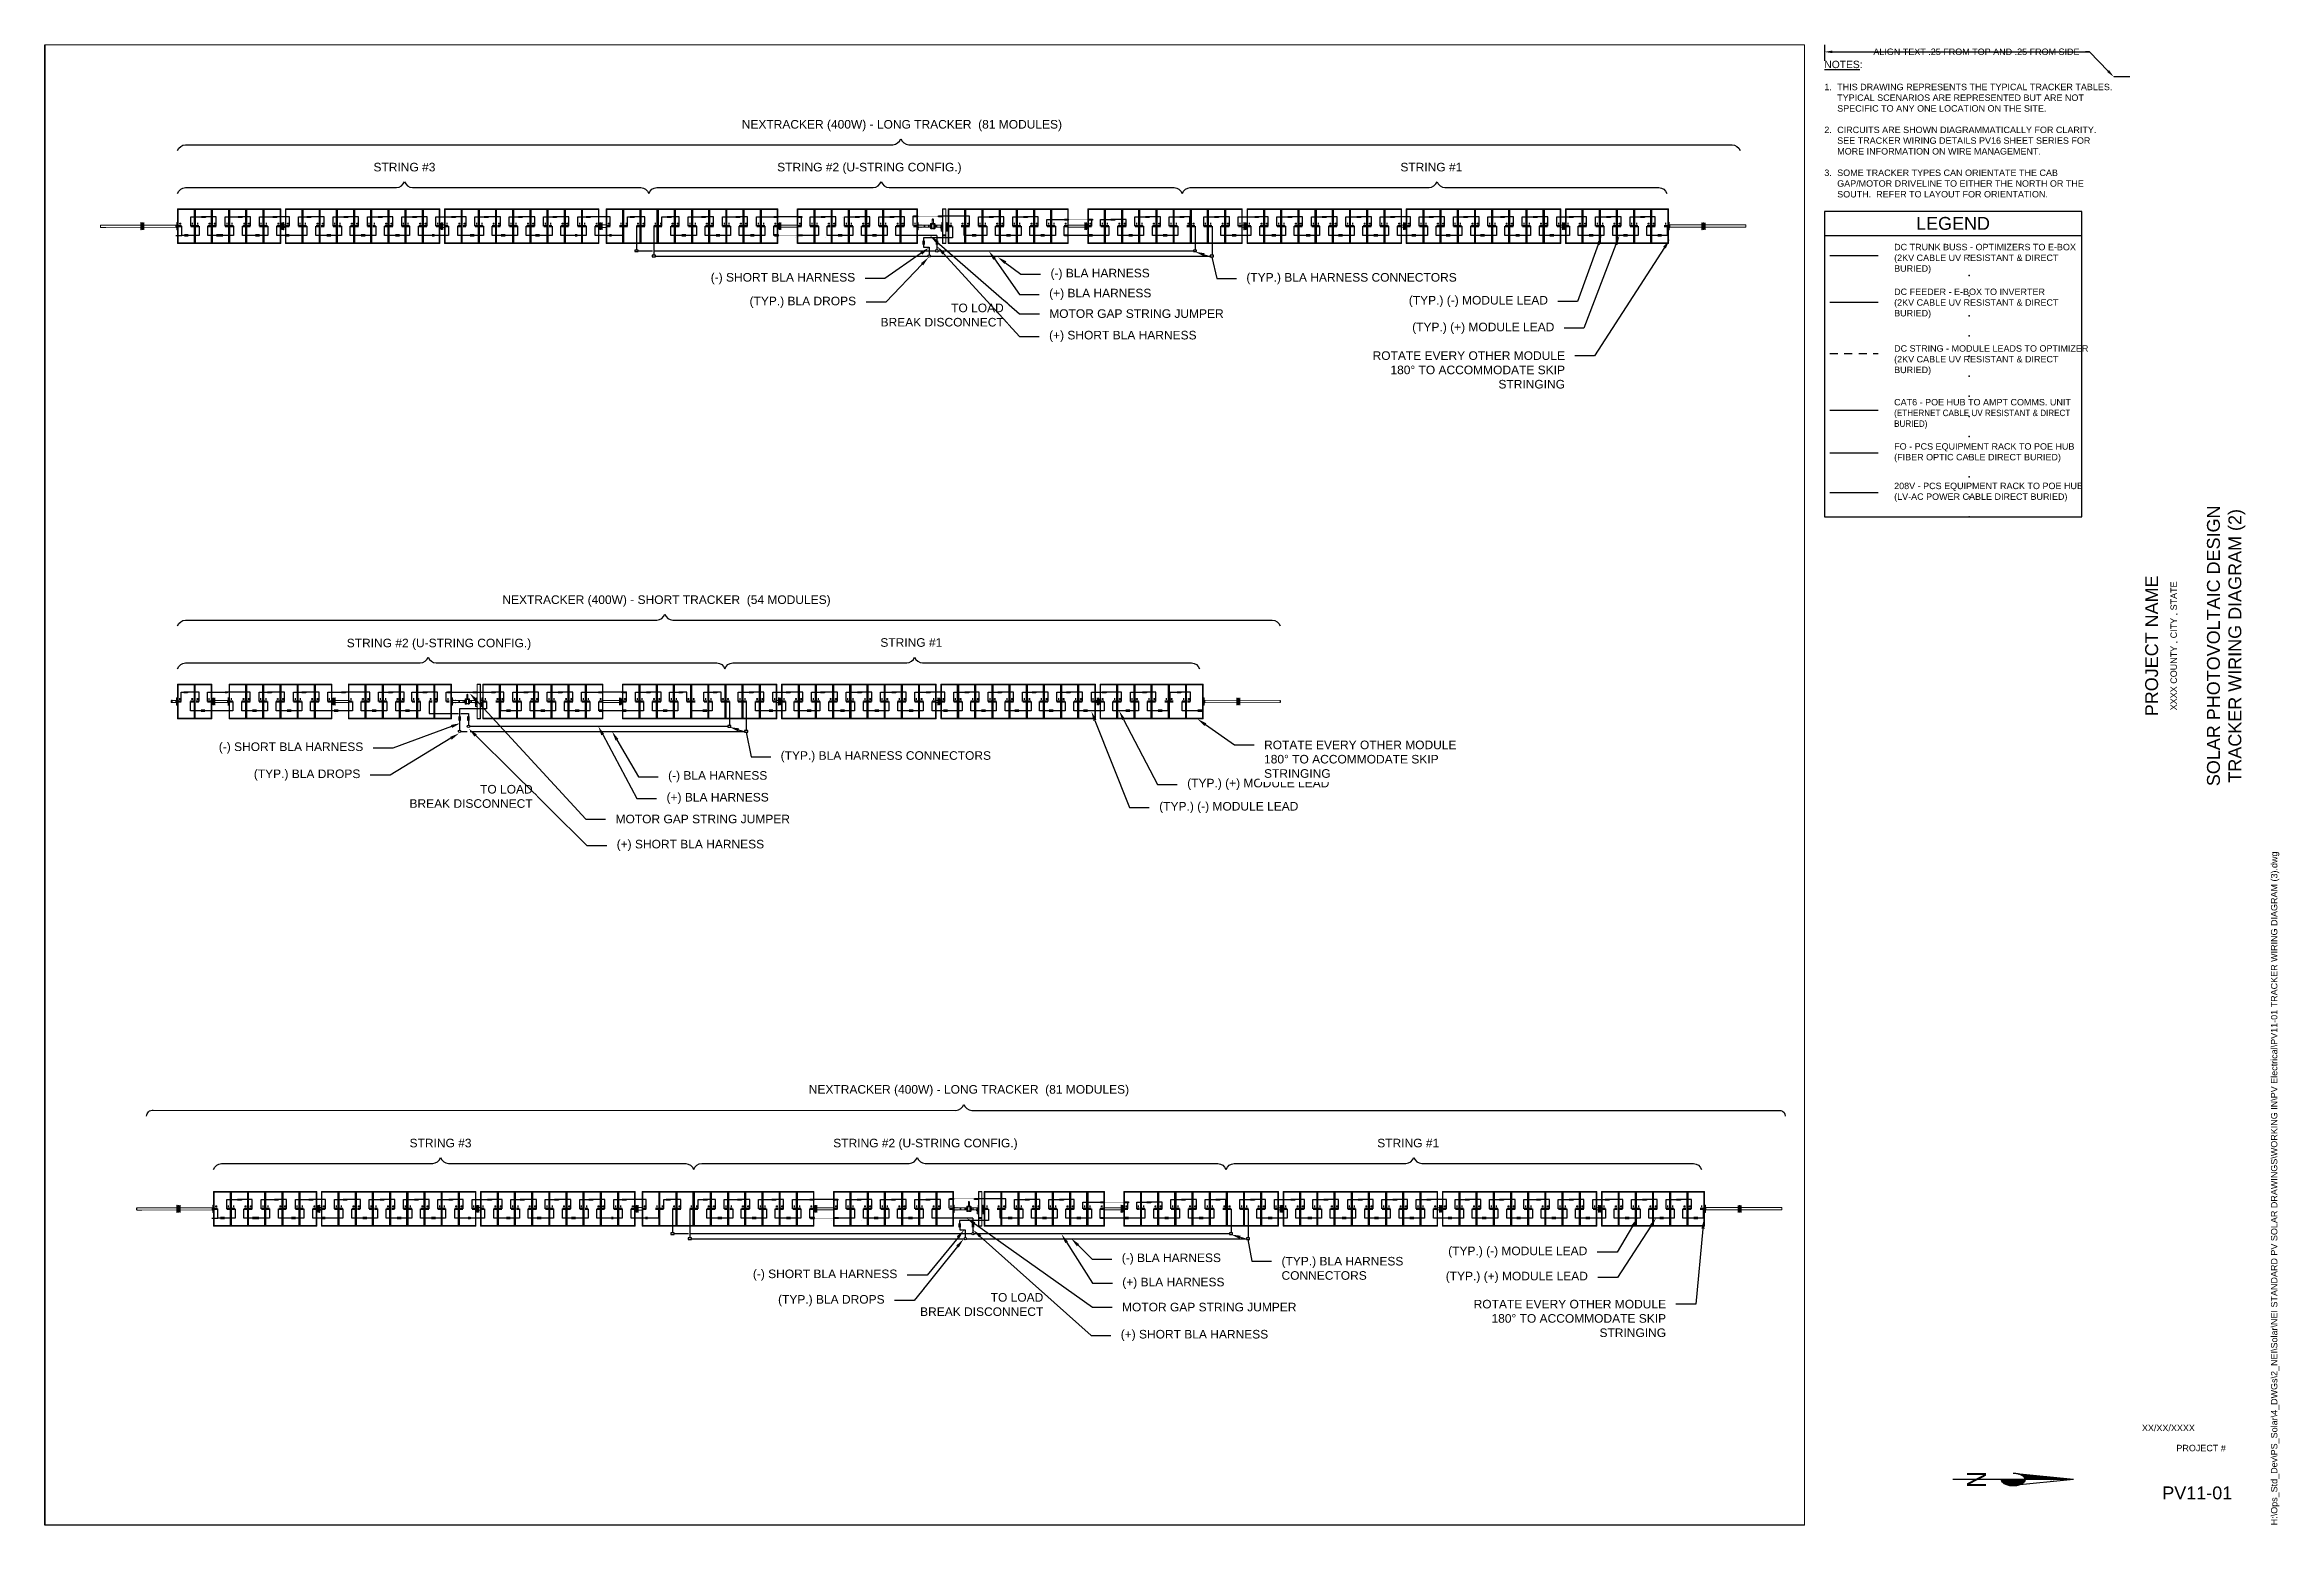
# Paper-space layout 'PV11-01 TRACKER WIRING DIAGRAM (3)' of a CAD drawing. Header units: feet, sheet in inches. Extents: x 0 to 34.7, y 0 to 23.
# The model-space entities are those that its viewports show. They can reach past a viewport. Long polylines and large blocks are cut down to what shows.
import ezdxf
from ezdxf import colors
from ezdxf.entities.mleader import LeaderData, LeaderLine
from ezdxf.enums import TextEntityAlignment as Align
from ezdxf.lldxf.tags import DXFTag
from ezdxf.math import Vec2, Vec3

# ---------------------------------------------------------------- set-up
doc = ezdxf.new("R2010")
doc.units = ezdxf.units.FT
doc.header["$MEASUREMENT"] = 0
doc.linetypes.add('HIDDEN', pattern=[0.375, 0.25, -0.125])
for name, color, linetype in [('E-CABL-208V', 1, '208V_BRANCH'), ('E-CABL-CAT6', 120, 'CAT6_CABLE'), ('E-CABL-DF', 10, 'DF_CABLE'), ('E-CABL-DT', 30, 'DC TRUNK FEEDER'), ('E-CABL-FO-6_STND', 120, 'FIBER_OPTIC_6 STRAND'), ('E-DC HARNESS-NEG', 170, 'DC HARNESS CABLE'), ('E-DC HARNESS-POS', 10, 'DC HARNESS CABLE'), ('E-DC STRING', 170, 'HIDDEN'), ('E-HARN-COMP', 8, 'Continuous'), ('E-TRNK-CABL-NEG', 6, 'HIDDEN'), ('E-TRUNK-CABLE-POS', 6, 'HIDDEN'), ('G-ANNO-TEXT', 1, 'Continuous'), ('G-ANNO-TTBL', 1, 'Continuous'), ('Polarity-Text', 7, 'Continuous')]:
    doc.layers.add(name, color=color, linetype=linetype)
doc.layers.add('G-NPLT', color=67, linetype='Continuous', plot=False)
doc.layers.add('VP', color=31, linetype='Continuous', plot=False)
doc.styles.add('NEI-A', font='arial.ttf')
doc.styles.get("Standard").update_dxf_attribs({"font": 'arial.ttf'})
doc.linetypes.add('208V_BRANCH', pattern='A,1,-0.2,["208V",Standard,S=0.1,R=0,X=-0.1,Y=-0.05],-0.3', length=1.5)
doc.linetypes.add('CAT6_CABLE', pattern='A,1,-0.12,["CAT6",Standard,S=0.1,R=0,X=-0.08,Y=-0.05],-0.3', length=1.42)
tags = doc.linetypes.add('DC HARNESS CABLE', pattern='A,0.5,-0.2,["DH",Standard,S=0.1,R=0,X=-0.1,Y=-0.05],-0.2', length=0.9).pattern_tags.tags
tags[6] = DXFTag(74, 10)
tags = doc.linetypes.add('DC TRUNK FEEDER', pattern='A,0.5,-0.2,["DT",Standard,S=0.1,R=0,X=-0.1,Y=-0.05],-0.2', length=0.9).pattern_tags.tags
tags[6] = DXFTag(74, 10)
doc.linetypes.add('DF_CABLE', pattern='A,1,-0.2,["DF",Standard,S=0.1,R=0,X=-0.1,Y=-0.05],-0.2', length=1.4)
doc.linetypes.add('FIBER_OPTIC_6 STRAND', pattern='A,0.2,-0.05,0,-0.05,0.2,-0.15,["FO",Standard,S=0.1,R=0,X=-0.04,Y=-0.05],-0.25,0.2,-0.05,0,-0.05', length=1.2)

psp = doc.layouts.new('PV11-01 TRACKER WIRING DIAGRAM (3)')

# ---------------------------------------------------------------- texts
at = {"layer": 'G-ANNO-TEXT', "char_height": 0.1, "style": 'NEI-A'}
for s, width, insert, attachment_point in [('\\A1;{\\H1.1429x;\\LNOTES\\l:\\P}\\P\\pi-0.2,l0.2,t0.2;{\\A0;1.^ITHIS DRAWING REPRESENTS THE TYPICAL TRACKER TABLES. TYPICAL SCENARIOS ARE REPRESENTED BUT ARE NOT SPECIFIC TO ANY ONE LOCATION ON THE SITE. }\\P\\pi0,l0,tz;\\P\\pi-0.2,l0.2,t0.2;2.^ICIRCUITS ARE SHOWN DIAGRAMMATICALLY FOR CLARITY. SEE TRACKER WIRING DETAILS PV16 SHEET SERIES FOR MORE INFORMATION ON WIRE MANAGEMENT.\\P\\pi0,l0,tz;\\P\\pi-0.2,l0.2,t0.2;3.^ISOME TRACKER TYPES CAN ORIENTATE THE CAB GAP/MOTOR DRIVELINE TO EITHER THE NORTH OR THE SOUTH.  REFER TO LAYOUT FOR ORIENTATION.', 4.49551, (27.659, 22.761), 1), ('DC TRUNK BUSS - OPTIMIZERS TO E-BOX \\P(2KV CABLE UV RESISTANT & DIRECT BURIED)', 2.90724, (28.744, 19.684), 4), ('DC FEEDER - E-BOX TO INVERTER \\P(2KV CABLE UV RESISTANT & DIRECT BURIED)', 2.92188, (28.744, 18.989), 4), ('DC STRING - MODULE LEADS TO OPTIMIZER \\P(2KV CABLE UV RESISTANT & DIRECT BURIED)', 2.917, (28.744, 18.108), 4), ('CAT6 - POE HUB TO AMPT COMMS. UNIT \\P{\\W0.9;(ETHERNET CABLE UV RESISTANT & DIRECT BURIED)}', 2.91212, (28.744, 17.273), 4), ('FO - PCS EQUIPMENT RACK TO POE HUB\\P(FIBER OPTIC CABLE DIRECT BURIED)', 2.83442, (28.744, 16.669), 4), ('208V - PCS EQUIPMENT RACK TO POE HUB\\P(LV-AC POWER CABLE DIRECT BURIED)', 2.90246, (28.744, 16.055), 4)]:
    psp.add_mtext_dynamic_manual_height_columns(s, width=width, gutter_width=0.547, heights=[0], dxfattribs=dict(at, insert=insert, attachment_point=attachment_point))
at = {"layer": 'G-ANNO-TTBL', "style": 'NEI-A'}
psp.add_text('XXXX COUNTY , CITY , STATE', height=0.1, rotation=90, dxfattribs=at).set_placement((33.097, 13.668), align=Align.MIDDLE)
at = {"layer": 'G-ANNO-TTBL', "char_height": 0.2, "attachment_point": 5, "rotation": 90, "style": 'NEI-A'}
for s, width, insert in [('SOLAR PHOTOVOLTAIC DESIGN\\PTRACKER WIRING DIAGRAM (2)', 7.51636, (33.903, 13.668)), ('PROJECT NAME', 7.5289, (32.747, 13.668))]:
    psp.add_mtext_dynamic_manual_height_columns(s, width=width, gutter_width=0.5, heights=[0], dxfattribs=dict(at, insert=insert))
at = {"layer": 'G-ANNO-TTBL', "insert": (34.6, 0), "char_height": 0.1, "width": 13.97168, "attachment_point": 1, "rotation": 90, "style": 'NEI-A'}
psp.add_mtext('H:\\\\Ops_Std_Dev\\\\PS_Solar\\\\4_DWGs\\\\2_NEI\\\\Solar\\\\NEI STANDARD PV SOLAR DRAWINGS\\\\WORKING IN\\\\PV Electrical\\\\PV11-01 TRACKER WIRING DIAGRAM (3).dwg', dxfattribs=at)
at = {"layer": 'G-ANNO-TTBL', "style": 'NEI-A'}
for s, width, insert, char_height, attachment_point in [('XX/XX/XXXX', 0.85482, (32.595, 1.513), 0.1, 4), ('PROJECT #', 0.85482, (33.515, 1.2), 0.1, 5), ('PV11-01', 1.7218, (33.455, 0.502), 0.2, 5)]:
    psp.add_mtext_dynamic_manual_height_columns(s, width=width, gutter_width=0.5, heights=[0], dxfattribs=dict(at, insert=insert, char_height=char_height, attachment_point=attachment_point))

msp = doc.modelspace()

# ---------------------------------------------------------------- texts
at = {"layer": 'G-ANNO-TEXT', "char_height": 20, "style": 'NEI-A', "bg_fill": 3, "box_fill_scale": 1.5, "bg_fill_color": 256, "bg_fill_transparency": 0}
for s, insert, width, attachment_point in [('NEXTRACKER (400W) - LONG TRACKER  (81 MODULES)', (6473.6, 3945.3), 831.535, 3), ('TO LOAD \\PBREAK DISCONNECT', (6337.7, 3463.7, -22.9), 320.07, 9), ('NEXTRACKER (400W) - SHORT TRACKER  (54 MODULES)', (5934.2, 2837.1), 845.316, 3), ('TO LOAD \\PBREAK DISCONNECT', (5239.5, 2341.6, -22.9), 320.07, 9), ('NEXTRACKER (400W) - LONG TRACKER  (81 MODULES)', (6629.9, 1695.5), 746.593, 3), ('TO LOAD \\PBREAK DISCONNECT', (6429.9, 1157, -22.9), 320.07, 9)]:
    msp.add_mtext(s, dxfattribs=dict(at, insert=insert, width=width, attachment_point=attachment_point))

# ---------------------------------------------------------------- blocks, each defined once
blk = doc.blocks.new('*U28')
blk.add_lwpolyline([(-2, -4.745), (2, -4.745), (2, 0), (-2, 0)], close=True)
blk.add_lwpolyline([(-2, -0.37), (2, -0.37)])
at = {"layer": 'G-NPLT'}
for p in [(0.25, -0.6825), (0.25, -0.995), (0.25, -1.3075), (0.25, -1.62), (0.25, -1.9325), (0.25, -2.245), (0.25, -2.5575), (0.25, -2.87), (0.25, -3.1825), (0.25, -3.495), (0.25, -3.8075), (0.25, -4.12), (0.25, -4.4325), (0.25, -4.745)]:
    blk.add_point(p, dxfattribs=at)
at = {"layer": 'G-ANNO-TEXT', "insert": (0, -0.185), "char_height": 0.2, "attachment_point": 5, "style": 'NEI-A'}
blk.add_mtext_dynamic_manual_height_columns('LEGEND', width=3.607448, gutter_width=0.625, heights=[0], dxfattribs=at)
blk = doc.blocks.new('NORTH ARROW VERTICAL')
h = blk.add_hatch()
h.set_pattern_fill('ANSI31', color=0, scale=0.01, style=0)
h.paths.add_polyline_path([(-0.029, 0.337, -0.067391), (-0.022, 0.357, -0.104279), (-0.011, 0.371, -0.174286), (0, 0.375), (0, 0.625)])
h.paths.add_polyline_path([(0.031, 0.312), (0.029, 0.337, 0.067391), (0.022, 0.357, 0.104279), (0.011, 0.371, 0.174286), (0, 0.375), (0, 0.25, 0.174286), (0.011, 0.254, 0.104279), (0.022, 0.268, 0.065115), (0.029, 0.287, 0.051264)])
at = {"color": 0}
for p, q in [((0, 0.625), (-0.031, 0.312)), ((0, 0.625), (0.031, 0.312)), ((0, 0.625), (0, 0.375)), ((0, 0.375), (0, 0.25)), ((0, 0.25), (0, 0))]:
    blk.add_line(p, q, dxfattribs=at)
for points in [[(0, 0.375, 0.174286), (-0.011, 0.371, 0.104279), (-0.022, 0.357, 0.065115), (-0.029, 0.338, 0.051264), (-0.031, 0.312, 0.051264)], [(0.031, 0.312, 0.051264), (0.029, 0.338, 0.065115), (0.022, 0.357, 0.104279), (0.011, 0.371, 0.174286), (0, 0.375, 0.174286)], [(0, 0.25, 0.174286), (0.011, 0.254, 0.104279), (0.022, 0.268, 0.065115), (0.029, 0.287, 0.051264), (0.031, 0.312, 0.051264)]]:
    blk.add_lwpolyline(points, format="xyb", dxfattribs=at)
at = {"color": 0, "style": 'NEI-A', "width": 0.85}
blk.add_text('N', height=0.1, dxfattribs=at).set_placement((0, 0.122), align=Align.MIDDLE)
blk = doc.blocks.new('A$C47dfd34d')
at = {"lineweight": 5}
for points in [[(0.925, 0), (0.925, 0.413), (2.162, 0.413)], [(1.14, 0.007), (1.14, 0.407)], [(4.072, 0.413), (2.218, 0.413)], [(2.425, 0), (2.425, 0.413)], [(2.432, 0.007), (2.432, 0.407)], [(5.981, 0.413), (4.128, 0.413)], [(4.335, 0), (4.335, 0.413)], [(4.341, 0.007), (4.341, 0.407)], [(8.126, 0.413), (6.066, 0.413)], [(6.273, 0), (6.273, 0.413)], [(6.28, 0.007), (6.28, 0.407)], [(6.48, 0), (6.48, 0.413)], [(6.486, 0.007), (6.486, 0.407)], [(8.36, 0.413), (8.36, 0)], [(9.99, 0.237), (9.993, 0.237), (9.993, 0.238), (9.993, 0.29), (9.98, 0.29), (9.98, 0.238), (9.981, 0.238)], [(9.983, 0.292), (9.99, 0.292), (9.99, 0.29), (9.988, 0.29), (9.99, 0.29), (9.988, 0.29), (9.988, 0.292), (9.988, 0.293), (9.988, 0.295), (9.985, 0.295), (9.985, 0.293)], [(9.988, 0.293), (9.983, 0.293), (9.983, 0.292), (9.983, 0.29)], [(9.986, 0.292), (9.988, 0.292), (9.985, 0.292), (9.985, 0.29), (9.986, 0.29), (9.985, 0.29), (9.986, 0.29), (9.988, 0.29), (9.99, 0.29), (9.988, 0.29), (9.99, 0.29), (9.988, 0.29), (9.99, 0.29), (9.988, 0.29), (9.986, 0.29), (9.988, 0.29), (9.986, 0.29), (9.985, 0.29), (9.986, 0.29), (9.985, 0.29), (9.986, 0.29), (9.985, 0.29)], [(9.986, 0.29), (9.985, 0.29), (9.986, 0.29)], [(9.986, 0.278), (9.985, 0.278)], [(9.985, 0.277), (9.985, 0.278)], [(9.985, 0.277), (9.985, 0.278), (9.985, 0.277)], [(9.985, 0.278), (9.986, 0.278)], [(9.985, 0.277), (9.986, 0.277)], [(9.986, 0.277), (9.986, 0.278), (9.986, 0.277)], [(9.986, 0.278), (9.988, 0.278)], [(9.986, 0.278), (9.988, 0.278)], [(9.986, 0.278), (9.988, 0.278)], [(9.986, 0.278), (9.988, 0.278)], [(9.986, 0.277), (9.986, 0.278)], [(9.986, 0.277), (9.988, 0.278), (9.986, 0.278)], [(9.986, 0.277), (9.988, 0.277)], [(9.986, 0.277), (9.988, 0.277)], [(9.986, 0.277), (9.988, 0.277)], [(9.988, 0.278), (9.988, 0.277), (9.988, 0.278)], [(9.988, 0.278), (9.99, 0.278), (9.988, 0.277), (9.99, 0.277), (9.988, 0.277)], [(9.988, 0.277), (9.988, 0.278), (9.988, 0.277), (9.988, 0.278), (9.988, 0.277), (9.99, 0.278)], [(9.988, 0.278), (9.99, 0.278)], [(9.988, 0.278), (9.99, 0.278)], [(9.988, 0.277), (9.99, 0.277)], [(9.988, 0.277), (9.99, 0.277)], [(9.988, 0.277), (9.99, 0.277), (9.988, 0.277)], [(9.99, 0.278), (9.99, 0.277), (9.99, 0.278)], [(9.99, 0.277), (9.99, 0.278), (9.99, 0.277)], [(9.99, 0.278), (9.991, 0.278)], [(9.99, 0.278), (9.991, 0.278)], [(10.105, 0.41), (10.105, 0.002), (10.105, 0.412), (10.105, 0.41), (10.141, 0.41)], [(10.105, 0.412), (10.141, 0.412)], [(10.141, 0.412), (10.141, 0.002), (10.141, 0.412)], [(11.611, 0.413), (10.17, 0.413)], [(13.699, 0.413), (11.845, 0.413)], [(13.486, 0.407), (13.486, 0.007)], [(13.493, 0.413), (13.493, 0)], [(15.609, 0.413), (13.756, 0.413)], [(15.396, 0.407), (15.396, 0.007)], [(15.403, 0.413), (15.403, 0)], [(17.519, 0), (17.519, 0.413), (15.666, 0.413)], [(17.306, 0.407), (17.306, 0.007)], [(17.314, 0.413), (17.314, 0)], [(17.513, 0.407), (17.513, 0.007)], [(18.401, 0), (18.606, 0), (18.401, 0), (18.401, 0.413), (18.606, 0.413), (18.401, 0.413)], [(18.408, 0.007), (18.598, 0.007), (18.408, 0.007), (18.408, 0.407), (18.598, 0.407), (18.408, 0.407)], [(18.598, 0.407), (18.598, 0.007)], [(18.804, 0.007), (18.804, 0.407), (18.614, 0.407), (18.614, 0.007)], [(0, 0.22), (0, 0.193)], [(0.925, 0.193), (0.923, 0.193), (0.921, 0.193), (0.065, 0.192), (0.002, 0.192), (0.002, 0.22), (0.065, 0.22), (0.923, 0.22), (0.921, 0.218), (0.92, 0.217), (0.921, 0.218), (0.923, 0.218), (0.925, 0.22), (0.926, 0.22), (0.925, 0.22), (0.923, 0.22), (0.921, 0.218), (0.923, 0.218), (0.925, 0.218), (0.928, 0.218), (0.928, 0.192)], [(0.002, 0.22), (0.003, 0.22)], [(0.002, 0.193), (0.003, 0.193)], [(0.49, 0.228), (0.485, 0.238), (0.487, 0.238), (0.487, 0.24), (0.487, 0.243), (0.487, 0.25), (0.485, 0.25), (0.487, 0.25), (0.487, 0.243), (0.487, 0.24), (0.492, 0.23), (0.492, 0.228), (0.49, 0.228), (0.492, 0.228), (0.493, 0.225), (0.492, 0.225), (0.492, 0.222), (0.49, 0.222), (0.492, 0.222), (0.492, 0.22), (0.49, 0.22), (0.492, 0.22), (0.492, 0.222), (0.49, 0.222), (0.488, 0.222), (0.488, 0.22)], [(0.485, 0.25), (0.485, 0.163)], [(0.485, 0.243), (0.487, 0.243), (0.485, 0.243)], [(0.485, 0.243), (0.487, 0.243), (0.485, 0.243)], [(0.485, 0.243), (0.487, 0.243), (0.485, 0.243)], [(0.485, 0.243), (0.487, 0.243), (0.485, 0.243)], [(0.488, 0.187), (0.488, 0.188), (0.488, 0.19), (0.488, 0.188), (0.492, 0.188), (0.49, 0.185), (0.492, 0.183), (0.487, 0.173), (0.487, 0.175), (0.485, 0.175), (0.49, 0.185), (0.492, 0.183), (0.487, 0.173), (0.487, 0.175), (0.485, 0.175), (0.49, 0.185), (0.492, 0.185), (0.493, 0.188), (0.492, 0.188), (0.493, 0.188), (0.493, 0.225), (0.492, 0.225), (0.493, 0.225), (0.492, 0.228), (0.492, 0.23), (0.492, 0.228), (0.49, 0.228), (0.492, 0.228), (0.492, 0.23), (0.487, 0.24), (0.485, 0.24), (0.487, 0.24), (0.487, 0.238), (0.485, 0.238), (0.49, 0.228)], [(0.492, 0.193), (0.492, 0.218), (0.49, 0.218), (0.488, 0.218), (0.488, 0.193), (0.49, 0.193), (0.492, 0.193), (0.49, 0.193), (0.488, 0.193), (0.488, 0.192), (0.488, 0.19), (0.49, 0.19), (0.492, 0.19), (0.492, 0.188), (0.493, 0.188), (0.492, 0.185), (0.493, 0.188), (0.492, 0.188), (0.492, 0.19), (0.492, 0.188), (0.493, 0.188), (0.492, 0.185), (0.492, 0.183), (0.492, 0.185), (0.49, 0.185), (0.492, 0.185), (0.492, 0.183), (0.492, 0.185), (0.49, 0.185), (0.492, 0.188), (0.488, 0.188), (0.487, 0.188), (0.488, 0.188), (0.492, 0.188), (0.49, 0.185), (0.485, 0.175), (0.487, 0.175), (0.487, 0.173), (0.492, 0.183), (0.49, 0.185), (0.487, 0.185), (0.488, 0.188), (0.492, 0.188), (0.49, 0.185), (0.487, 0.185), (0.488, 0.188), (0.488, 0.187)], [(0.487, 0.208), (0.485, 0.208)], [(0.487, 0.208), (0.485, 0.208)], [(0.487, 0.208), (0.485, 0.208)], [(0.487, 0.208), (0.485, 0.208)], [(0.485, 0.187), (0.487, 0.188), (0.488, 0.188)], [(0.485, 0.187), (0.487, 0.188), (0.488, 0.188)], [(0.485, 0.182), (0.487, 0.168)], [(0.487, 0.167), (0.487, 0.168), (0.487, 0.17), (0.487, 0.163), (0.485, 0.163), (0.487, 0.163), (0.487, 0.172), (0.487, 0.173), (0.485, 0.173), (0.487, 0.173), (0.487, 0.172), (0.487, 0.17), (0.487, 0.163), (0.485, 0.163), (0.487, 0.163), (0.487, 0.17), (0.487, 0.172), (0.487, 0.173), (0.485, 0.173), (0.487, 0.173), (0.487, 0.172), (0.487, 0.17)], [(0.485, 0.17), (0.487, 0.17), (0.485, 0.17)], [(0.487, 0.17), (0.485, 0.17), (0.487, 0.17)], [(0.485, 0.17), (0.487, 0.17), (0.485, 0.17)], [(0.485, 0.17), (0.487, 0.17), (0.485, 0.17)], [(0.487, 0.24), (0.487, 0.24)], [(0.487, 0.24), (0.487, 0.24)], [(0.487, 0.24), (0.487, 0.24)], [(0.487, 0.24), (0.487, 0.24)], [(0.488, 0.223), (0.487, 0.223), (0.487, 0.225)], [(0.487, 0.223), (0.487, 0.225)], [(0.487, 0.223), (0.487, 0.225)], [(0.487, 0.188), (0.488, 0.188)], [(0.487, 0.187), (0.487, 0.188)], [(0.487, 0.187), (0.487, 0.188)], [(0.487, 0.173), (0.487, 0.173)], [(0.487, 0.173), (0.487, 0.173)], [(0.487, 0.173), (0.487, 0.173)], [(0.487, 0.173), (0.487, 0.173)], [(0.487, 0.17), (0.487, 0.17)], [(0.487, 0.17), (0.487, 0.17)], [(0.487, 0.17), (0.487, 0.17)], [(0.487, 0.167), (0.487, 0.167)], [(0.49, 0.228), (0.492, 0.225), (0.488, 0.225)], [(0.488, 0.223), (0.488, 0.225)], [(0.488, 0.225), (0.488, 0.223), (0.488, 0.222), (0.49, 0.222), (0.492, 0.222), (0.49, 0.222), (0.492, 0.222), (0.492, 0.22), (0.49, 0.22), (0.492, 0.22), (0.49, 0.22), (0.492, 0.22), (0.49, 0.22), (0.492, 0.22), (0.49, 0.22), (0.492, 0.22), (0.492, 0.222), (0.492, 0.225), (0.493, 0.225), (0.493, 0.188), (0.492, 0.188), (0.492, 0.19), (0.492, 0.192), (0.49, 0.192), (0.488, 0.192), (0.488, 0.193), (0.488, 0.218), (0.49, 0.218), (0.492, 0.218), (0.492, 0.22), (0.49, 0.22), (0.492, 0.22), (0.49, 0.22), (0.492, 0.22), (0.49, 0.22), (0.492, 0.22), (0.49, 0.22), (0.492, 0.22), (0.49, 0.22), (0.492, 0.22), (0.49, 0.22), (0.492, 0.22), (0.49, 0.22), (0.492, 0.22), (0.49, 0.22), (0.492, 0.22), (0.49, 0.22), (0.49, 0.218), (0.488, 0.22), (0.49, 0.22), (0.492, 0.22), (0.492, 0.222), (0.49, 0.222), (0.488, 0.222), (0.488, 0.22), (0.488, 0.222), (0.49, 0.222), (0.488, 0.222), (0.488, 0.22), (0.488, 0.222), (0.488, 0.22), (0.49, 0.218), (0.49, 0.22), (0.488, 0.22), (0.488, 0.218), (0.488, 0.22)], [(0.488, 0.222), (0.488, 0.222)], [(0.488, 0.222), (0.488, 0.222)], [(0.488, 0.222), (0.488, 0.222)], [(0.488, 0.22), (0.488, 0.22)], [(0.488, 0.22), (0.488, 0.22)], [(0.488, 0.22), (0.488, 0.22)], [(0.488, 0.218), (0.488, 0.218)], [(0.488, 0.218), (0.488, 0.218)], [(0.488, 0.218), (0.488, 0.218)], [(0.488, 0.193), (0.488, 0.193)], [(0.488, 0.193), (0.488, 0.192)], [(0.488, 0.193), (0.49, 0.193)], [(0.488, 0.193), (0.488, 0.193)], [(0.488, 0.193), (0.49, 0.193)], [(0.488, 0.192), (0.488, 0.193)], [(0.488, 0.193), (0.488, 0.192)], [(0.488, 0.193), (0.488, 0.193)], [(0.49, 0.193), (0.488, 0.193)], [(0.488, 0.192), (0.488, 0.192)], [(0.49, 0.192), (0.49, 0.19), (0.488, 0.192)], [(0.488, 0.192), (0.49, 0.19), (0.49, 0.192)], [(0.488, 0.192), (0.488, 0.19)], [(0.488, 0.192), (0.488, 0.192)], [(0.492, 0.192), (0.49, 0.192), (0.49, 0.19), (0.488, 0.192)], [(0.488, 0.192), (0.488, 0.19)], [(0.488, 0.192), (0.488, 0.192)], [(0.488, 0.19), (0.488, 0.19)], [(0.488, 0.19), (0.49, 0.19)], [(0.488, 0.19), (0.488, 0.19)], [(0.488, 0.19), (0.49, 0.19)], [(0.488, 0.19), (0.488, 0.19)], [(0.492, 0.228), (0.49, 0.228)], [(0.49, 0.225), (0.49, 0.225)], [(0.49, 0.225), (0.49, 0.225)], [(0.49, 0.225), (0.49, 0.225)], [(0.49, 0.225), (0.49, 0.225)], [(0.49, 0.222), (0.49, 0.222)], [(0.49, 0.222), (0.49, 0.222)], [(0.49, 0.222), (0.49, 0.222)], [(0.49, 0.22), (0.492, 0.22), (0.49, 0.22)], [(0.49, 0.218), (0.49, 0.218)], [(0.49, 0.218), (0.49, 0.218)], [(0.49, 0.218), (0.49, 0.218)], [(0.49, 0.193), (0.49, 0.193)], [(0.492, 0.192), (0.492, 0.193), (0.49, 0.193)], [(0.49, 0.193), (0.49, 0.193)], [(0.492, 0.193), (0.49, 0.193)], [(0.492, 0.192), (0.492, 0.193), (0.49, 0.193)], [(0.49, 0.193), (0.49, 0.193)], [(0.492, 0.193), (0.49, 0.193)], [(0.49, 0.192), (0.492, 0.192)], [(0.49, 0.192), (0.492, 0.192)], [(0.49, 0.192), (0.492, 0.192)], [(0.49, 0.192), (0.492, 0.192)], [(0.49, 0.192), (0.492, 0.192)], [(0.49, 0.192), (0.492, 0.192)], [(0.49, 0.192), (0.492, 0.192)], [(0.49, 0.192), (0.492, 0.192)], [(0.49, 0.192), (0.492, 0.192)], [(0.49, 0.192), (0.492, 0.192)], [(0.49, 0.192), (0.492, 0.192)], [(0.49, 0.192), (0.492, 0.192)], [(0.49, 0.192), (0.492, 0.192)], [(0.49, 0.192), (0.492, 0.192)], [(0.49, 0.192), (0.492, 0.192)], [(0.49, 0.192), (0.492, 0.192)], [(0.49, 0.192), (0.492, 0.192)], [(0.49, 0.192), (0.492, 0.192)], [(0.49, 0.192), (0.492, 0.192)], [(0.49, 0.192), (0.492, 0.192)], [(0.49, 0.192), (0.492, 0.192)], [(0.492, 0.192), (0.49, 0.192)], [(0.49, 0.192), (0.492, 0.192)], [(0.49, 0.192), (0.492, 0.192)], [(0.49, 0.192), (0.492, 0.192)], [(0.49, 0.192), (0.492, 0.192)], [(0.49, 0.192), (0.492, 0.192)], [(0.49, 0.192), (0.492, 0.192)], [(0.49, 0.19), (0.492, 0.19)], [(0.49, 0.19), (0.49, 0.19)], [(0.49, 0.19), (0.49, 0.19)], [(0.49, 0.19), (0.492, 0.19)], [(0.49, 0.19), (0.49, 0.19)], [(0.49, 0.188), (0.49, 0.188)], [(0.49, 0.188), (0.49, 0.188)], [(0.49, 0.188), (0.49, 0.188)], [(0.49, 0.188), (0.49, 0.188)], [(0.492, 0.228), (0.493, 0.225), (0.492, 0.225)], [(0.493, 0.225), (0.492, 0.225)], [(0.492, 0.225), (0.492, 0.225)], [(0.493, 0.225), (0.493, 0.188), (0.492, 0.188)], [(0.492, 0.222), (0.492, 0.225)], [(0.493, 0.225), (0.493, 0.188), (0.492, 0.188)], [(0.493, 0.225), (0.492, 0.225)], [(0.492, 0.225), (0.492, 0.225)], [(0.492, 0.222), (0.492, 0.222)], [(0.492, 0.222), (0.492, 0.222)], [(0.492, 0.22), (0.492, 0.222)], [(0.492, 0.222), (0.492, 0.222)], [(0.492, 0.22), (0.492, 0.22)], [(0.492, 0.22), (0.492, 0.22)], [(0.492, 0.22), (0.492, 0.22)], [(0.492, 0.218), (0.492, 0.22)], [(0.492, 0.218), (0.492, 0.218)], [(0.492, 0.193), (0.492, 0.218)], [(0.492, 0.218), (0.492, 0.193)], [(0.492, 0.218), (0.492, 0.218)], [(0.492, 0.193), (0.492, 0.218)], [(0.492, 0.218), (0.492, 0.218)], [(0.492, 0.193), (0.492, 0.193)], [(0.492, 0.192), (0.492, 0.193)], [(0.492, 0.193), (0.492, 0.193)], [(0.492, 0.192), (0.492, 0.193)], [(0.492, 0.193), (0.492, 0.193)], [(0.492, 0.192), (0.492, 0.193)], [(0.492, 0.192), (0.492, 0.192)], [(0.492, 0.19), (0.492, 0.192)], [(0.492, 0.192), (0.492, 0.192)], [(0.492, 0.192), (0.492, 0.192)], [(0.492, 0.19), (0.492, 0.192)], [(0.492, 0.19), (0.492, 0.19)], [(0.492, 0.19), (0.492, 0.19)], [(0.492, 0.19), (0.492, 0.19)], [(0.492, 0.188), (0.492, 0.188)], [(0.492, 0.188), (0.492, 0.188)], [(0.492, 0.188), (0.492, 0.188)], [(0.492, 0.188), (0.492, 0.188)], [(0.5, 0.222), (0.498, 0.222), (0.5, 0.222), (0.498, 0.222), (0.5, 0.222), (0.498, 0.222), (0.5, 0.222), (0.493, 0.222), (0.5, 0.222), (0.498, 0.222), (0.5, 0.222), (0.498, 0.222), (0.498, 0.22), (0.5, 0.22), (0.493, 0.22), (0.5, 0.22), (0.493, 0.22), (0.497, 0.22), (0.498, 0.218), (0.497, 0.22), (0.493, 0.22), (0.5, 0.22), (0.498, 0.22), (0.498, 0.222)], [(0.493, 0.205), (0.493, 0.208), (0.502, 0.208), (0.493, 0.208), (0.493, 0.205), (0.493, 0.208), (0.502, 0.208), (0.493, 0.208), (0.493, 0.205), (0.495, 0.205)], [(0.497, 0.242), (0.5, 0.242)], [(0.497, 0.242), (0.5, 0.242)], [(0.497, 0.235), (0.497, 0.235)], [(0.497, 0.235), (0.497, 0.235)], [(0.497, 0.235), (0.497, 0.235)], [(0.497, 0.235), (0.497, 0.235)], [(0.5, 0.18), (0.497, 0.18), (0.497, 0.182)], [(0.497, 0.18), (0.497, 0.182)], [(0.497, 0.172), (0.497, 0.18)], [(0.5, 0.18), (0.5, 0.172), (0.497, 0.172)], [(0.497, 0.178), (0.497, 0.178)], [(0.497, 0.178), (0.497, 0.178)], [(0.497, 0.178), (0.497, 0.178)], [(0.497, 0.178), (0.497, 0.178)], [(0.498, 0.24), (0.498, 0.24)], [(0.498, 0.24), (0.498, 0.24)], [(0.498, 0.24), (0.498, 0.24)], [(0.498, 0.24), (0.498, 0.24)], [(0.5, 0.192), (0.498, 0.192), (0.5, 0.192)], [(0.5, 0.192), (0.498, 0.192), (0.5, 0.192)], [(0.498, 0.192), (0.5, 0.192)], [(0.498, 0.192), (0.5, 0.192)], [(0.498, 0.172), (0.498, 0.172)], [(0.498, 0.172), (0.498, 0.172)], [(0.498, 0.172), (0.498, 0.172)], [(0.498, 0.172), (0.498, 0.172)], [(0.502, 0.247), (0.5, 0.247), (0.502, 0.247), (0.502, 0.245), (0.5, 0.245), (0.502, 0.245), (0.503, 0.243), (0.502, 0.243), (0.5, 0.243), (0.5, 0.245), (0.5, 0.247), (0.5, 0.245), (0.502, 0.245), (0.503, 0.243), (0.503, 0.242), (0.503, 0.243), (0.502, 0.245), (0.5, 0.245), (0.5, 0.247), (0.502, 0.247), (0.5, 0.247), (0.5, 0.245), (0.502, 0.245), (0.503, 0.245), (0.502, 0.245), (0.5, 0.245), (0.502, 0.245), (0.503, 0.243), (0.505, 0.243), (0.503, 0.243), (0.502, 0.243), (0.502, 0.242), (0.502, 0.243), (0.5, 0.243), (0.502, 0.243), (0.5, 0.243), (0.5, 0.235), (0.5, 0.243), (0.5, 0.245), (0.5, 0.247), (0.502, 0.247), (0.502, 0.245), (0.503, 0.243), (0.505, 0.243), (0.503, 0.243), (0.502, 0.243), (0.503, 0.243), (0.502, 0.243), (0.503, 0.243), (0.502, 0.243), (0.503, 0.243), (0.502, 0.243), (0.503, 0.243), (0.505, 0.243), (0.507, 0.243), (0.508, 0.243), (0.508, 0.235), (0.508, 0.212), (0.508, 0.237), (0.51, 0.237), (0.508, 0.237), (0.508, 0.212), (0.508, 0.208), (0.508, 0.21), (0.51, 0.21), (0.508, 0.21), (0.51, 0.21), (0.508, 0.21), (0.508, 0.212), (0.508, 0.21), (0.508, 0.212), (0.508, 0.21), (0.51, 0.21), (0.508, 0.21), (0.508, 0.208), (0.515, 0.208), (0.517, 0.208), (0.515, 0.208), (0.515, 0.205)], [(0.51, 0.223), (0.508, 0.223), (0.51, 0.223), (0.51, 0.228), (0.51, 0.232), (0.51, 0.242), (0.508, 0.242), (0.508, 0.243), (0.51, 0.243), (0.508, 0.243), (0.51, 0.243), (0.508, 0.243), (0.51, 0.243), (0.508, 0.243), (0.507, 0.243), (0.505, 0.243), (0.503, 0.243), (0.505, 0.243), (0.507, 0.243), (0.505, 0.243), (0.503, 0.243), (0.502, 0.243), (0.5, 0.243), (0.5, 0.235), (0.5, 0.243), (0.5, 0.245), (0.502, 0.245), (0.5, 0.245), (0.502, 0.245), (0.5, 0.245), (0.5, 0.247), (0.502, 0.247), (0.507, 0.247), (0.508, 0.247), (0.508, 0.245), (0.507, 0.245), (0.508, 0.245), (0.508, 0.247), (0.502, 0.247), (0.5, 0.247), (0.5, 0.245), (0.502, 0.245), (0.503, 0.243), (0.503, 0.242), (0.503, 0.243), (0.502, 0.245), (0.5, 0.245), (0.5, 0.247), (0.5, 0.245), (0.5, 0.243), (0.5, 0.235), (0.5, 0.243), (0.502, 0.243), (0.502, 0.242), (0.502, 0.243), (0.5, 0.243), (0.502, 0.243), (0.503, 0.243), (0.502, 0.243), (0.503, 0.243), (0.505, 0.243), (0.503, 0.243), (0.502, 0.245), (0.502, 0.247), (0.508, 0.247), (0.508, 0.245), (0.507, 0.245), (0.507, 0.243), (0.505, 0.243), (0.507, 0.243), (0.508, 0.243), (0.507, 0.243), (0.508, 0.243), (0.507, 0.243), (0.508, 0.243), (0.507, 0.243), (0.508, 0.243), (0.507, 0.243), (0.507, 0.245), (0.508, 0.245), (0.508, 0.247), (0.508, 0.245), (0.507, 0.245), (0.508, 0.245), (0.51, 0.245), (0.508, 0.245), (0.508, 0.247), (0.508, 0.245), (0.508, 0.243), (0.507, 0.243), (0.507, 0.245), (0.508, 0.245), (0.508, 0.247), (0.51, 0.247), (0.508, 0.247), (0.508, 0.245)], [(0.5, 0.245), (0.5, 0.245)], [(0.5, 0.245), (0.5, 0.245)], [(0.5, 0.245), (0.5, 0.245)], [(0.5, 0.245), (0.5, 0.245)], [(0.505, 0.222), (0.503, 0.222), (0.503, 0.242), (0.502, 0.242), (0.502, 0.222), (0.502, 0.192), (0.503, 0.192), (0.503, 0.222), (0.502, 0.222), (0.502, 0.242), (0.503, 0.242), (0.503, 0.222), (0.505, 0.222), (0.505, 0.192), (0.503, 0.192), (0.503, 0.172), (0.503, 0.168), (0.502, 0.168), (0.5, 0.167), (0.5, 0.168), (0.502, 0.17), (0.502, 0.172), (0.5, 0.172), (0.502, 0.172), (0.502, 0.17), (0.5, 0.168), (0.502, 0.168), (0.5, 0.168), (0.5, 0.17), (0.502, 0.17), (0.503, 0.17), (0.505, 0.17), (0.503, 0.17), (0.502, 0.17), (0.503, 0.17)], [(0.5, 0.242), (0.502, 0.242)], [(0.515, 0.192), (0.512, 0.192), (0.51, 0.192), (0.508, 0.192), (0.51, 0.192), (0.508, 0.192), (0.508, 0.172), (0.505, 0.172), (0.505, 0.192), (0.503, 0.192), (0.503, 0.172), (0.502, 0.172), (0.502, 0.192), (0.502, 0.172), (0.503, 0.172), (0.505, 0.172), (0.505, 0.17), (0.503, 0.17), (0.502, 0.17), (0.503, 0.17), (0.505, 0.17), (0.507, 0.17), (0.505, 0.17), (0.505, 0.172), (0.505, 0.17), (0.503, 0.17), (0.502, 0.17), (0.5, 0.17), (0.5, 0.168), (0.502, 0.168), (0.503, 0.168), (0.505, 0.168), (0.505, 0.172), (0.503, 0.172), (0.503, 0.168), (0.505, 0.168), (0.507, 0.168), (0.508, 0.168), (0.508, 0.178), (0.508, 0.168), (0.507, 0.168), (0.508, 0.168), (0.508, 0.178), (0.508, 0.2), (0.508, 0.178), (0.508, 0.168), (0.507, 0.168), (0.505, 0.168), (0.505, 0.172), (0.505, 0.222), (0.505, 0.24), (0.503, 0.24), (0.505, 0.24), (0.507, 0.24), (0.505, 0.24), (0.505, 0.222), (0.505, 0.192), (0.508, 0.192), (0.508, 0.222), (0.508, 0.192), (0.505, 0.192), (0.505, 0.222), (0.508, 0.222), (0.508, 0.242), (0.505, 0.242), (0.505, 0.222), (0.507, 0.222)], [(0.5, 0.21), (0.5, 0.212)], [(0.5, 0.21), (0.5, 0.212)], [(0.5, 0.21), (0.502, 0.21)], [(0.5, 0.21), (0.5, 0.208)], [(0.5, 0.208), (0.5, 0.21)], [(0.5, 0.21), (0.502, 0.21)], [(0.5, 0.21), (0.502, 0.21)], [(0.5, 0.21), (0.502, 0.21)], [(0.5, 0.21), (0.502, 0.21)], [(0.5, 0.208), (0.5, 0.21)], [(0.5, 0.21), (0.502, 0.21)], [(0.5, 0.21), (0.502, 0.21)], [(0.5, 0.208), (0.5, 0.21)], [(0.5, 0.21), (0.502, 0.21)], [(0.5, 0.21), (0.502, 0.21)], [(0.5, 0.21), (0.502, 0.21)], [(0.5, 0.203), (0.502, 0.203)], [(0.502, 0.167), (0.503, 0.167), (0.502, 0.167), (0.5, 0.167), (0.502, 0.167), (0.5, 0.167), (0.502, 0.168), (0.503, 0.168), (0.503, 0.172), (0.505, 0.172), (0.505, 0.192), (0.507, 0.192)], [(0.5, 0.18), (0.502, 0.18)], [(0.5, 0.18), (0.502, 0.18)], [(0.51, 0.17), (0.508, 0.17), (0.507, 0.17), (0.508, 0.17), (0.51, 0.17), (0.508, 0.17), (0.51, 0.17), (0.508, 0.17), (0.51, 0.17), (0.508, 0.17), (0.507, 0.17), (0.508, 0.17), (0.508, 0.168), (0.508, 0.167), (0.507, 0.168), (0.508, 0.167), (0.51, 0.167), (0.508, 0.167), (0.507, 0.168), (0.508, 0.168), (0.507, 0.168), (0.505, 0.168), (0.505, 0.172), (0.505, 0.17), (0.503, 0.17), (0.502, 0.17), (0.503, 0.17), (0.505, 0.17), (0.507, 0.17), (0.505, 0.17), (0.503, 0.17), (0.502, 0.17), (0.503, 0.17), (0.502, 0.17), (0.5, 0.17), (0.5, 0.168), (0.502, 0.17), (0.502, 0.172), (0.5, 0.172), (0.502, 0.172), (0.502, 0.17), (0.5, 0.168), (0.5, 0.167), (0.502, 0.167), (0.5, 0.167), (0.502, 0.168), (0.5, 0.168), (0.5, 0.178), (0.5, 0.168), (0.5, 0.17), (0.502, 0.17), (0.503, 0.17), (0.505, 0.17), (0.507, 0.17), (0.505, 0.17), (0.507, 0.17), (0.505, 0.17), (0.503, 0.17), (0.502, 0.17)], [(0.507, 0.167), (0.502, 0.167), (0.508, 0.167), (0.51, 0.167), (0.508, 0.167), (0.507, 0.168), (0.508, 0.168), (0.507, 0.168), (0.505, 0.168), (0.503, 0.168), (0.502, 0.168), (0.5, 0.167), (0.502, 0.168), (0.503, 0.168), (0.502, 0.168), (0.5, 0.167), (0.502, 0.167), (0.5, 0.167), (0.502, 0.168), (0.503, 0.168), (0.502, 0.168), (0.5, 0.167), (0.5, 0.168), (0.5, 0.178), (0.5, 0.168), (0.5, 0.167), (0.502, 0.167), (0.507, 0.167), (0.508, 0.167), (0.507, 0.167), (0.502, 0.167), (0.503, 0.167), (0.502, 0.167), (0.503, 0.167)], [(0.5, 0.167), (0.5, 0.167)], [(0.5, 0.167), (0.5, 0.167)], [(0.5, 0.167), (0.5, 0.167)], [(0.5, 0.167), (0.5, 0.167)], [(0.508, 0.247), (0.502, 0.247), (0.502, 0.245), (0.503, 0.245)], [(0.512, 0.192), (0.513, 0.192), (0.512, 0.192), (0.508, 0.192), (0.508, 0.172), (0.505, 0.172), (0.505, 0.192), (0.503, 0.192), (0.503, 0.172), (0.502, 0.172), (0.502, 0.192), (0.503, 0.192), (0.503, 0.222), (0.502, 0.222), (0.502, 0.192), (0.502, 0.172), (0.503, 0.172), (0.503, 0.192), (0.505, 0.192), (0.505, 0.222), (0.508, 0.222), (0.508, 0.242), (0.505, 0.242), (0.505, 0.222), (0.505, 0.172), (0.505, 0.168), (0.507, 0.168), (0.505, 0.168), (0.503, 0.168), (0.502, 0.168), (0.503, 0.168), (0.505, 0.168), (0.503, 0.168), (0.502, 0.168), (0.503, 0.168), (0.503, 0.172), (0.505, 0.172), (0.505, 0.192)], [(0.517, 0.205), (0.515, 0.205), (0.515, 0.208), (0.508, 0.208), (0.508, 0.21), (0.51, 0.21), (0.508, 0.21), (0.51, 0.21), (0.508, 0.21), (0.508, 0.208), (0.515, 0.208), (0.508, 0.208), (0.508, 0.212), (0.508, 0.235), (0.508, 0.243), (0.507, 0.243), (0.505, 0.243), (0.503, 0.243), (0.505, 0.243), (0.503, 0.243), (0.505, 0.243), (0.507, 0.243), (0.508, 0.243), (0.507, 0.243), (0.508, 0.243), (0.508, 0.235), (0.51, 0.235), (0.508, 0.235), (0.51, 0.235), (0.508, 0.235), (0.508, 0.243), (0.507, 0.243), (0.507, 0.245), (0.507, 0.243), (0.505, 0.243), (0.505, 0.242), (0.507, 0.242), (0.505, 0.242), (0.507, 0.242), (0.505, 0.242), (0.505, 0.243), (0.507, 0.243), (0.507, 0.245), (0.508, 0.245), (0.508, 0.247), (0.508, 0.245), (0.508, 0.243), (0.507, 0.243), (0.508, 0.243), (0.507, 0.243), (0.505, 0.243)], [(0.503, 0.243), (0.505, 0.243)], [(0.503, 0.243), (0.505, 0.243)], [(0.503, 0.243), (0.505, 0.243)], [(0.503, 0.243), (0.505, 0.243)], [(0.503, 0.24), (0.505, 0.24)], [(0.503, 0.24), (0.505, 0.24)], [(0.503, 0.168), (0.505, 0.168)], [(0.505, 0.243), (0.507, 0.243), (0.505, 0.243)], [(0.505, 0.24), (0.505, 0.243)], [(0.505, 0.24), (0.505, 0.243)], [(0.505, 0.243), (0.507, 0.243)], [(0.505, 0.243), (0.507, 0.243), (0.505, 0.243)], [(0.505, 0.24), (0.505, 0.243)], [(0.505, 0.243), (0.507, 0.243)], [(0.505, 0.243), (0.507, 0.243), (0.505, 0.243)], [(0.505, 0.24), (0.505, 0.243)], [(0.515, 0.222), (0.51, 0.222), (0.508, 0.222), (0.508, 0.192), (0.505, 0.192), (0.505, 0.172), (0.508, 0.172), (0.508, 0.192), (0.508, 0.172), (0.505, 0.172), (0.505, 0.192), (0.508, 0.192), (0.508, 0.222)], [(0.505, 0.192), (0.505, 0.222), (0.505, 0.192)], [(0.505, 0.172), (0.507, 0.172)], [(0.505, 0.172), (0.507, 0.172)], [(0.505, 0.17), (0.507, 0.17)], [(0.505, 0.17), (0.507, 0.17)], [(0.505, 0.17), (0.507, 0.17)], [(0.505, 0.17), (0.507, 0.17)], [(0.505, 0.17), (0.507, 0.17)], [(0.505, 0.17), (0.507, 0.17)], [(0.505, 0.17), (0.507, 0.17)], [(0.505, 0.17), (0.507, 0.17)], [(0.507, 0.245), (0.508, 0.245), (0.508, 0.247), (0.508, 0.245), (0.51, 0.245)], [(0.507, 0.243), (0.508, 0.243)], [(0.508, 0.17), (0.507, 0.17), (0.508, 0.17), (0.508, 0.168), (0.508, 0.167), (0.507, 0.168), (0.508, 0.168), (0.507, 0.168), (0.508, 0.167), (0.51, 0.167)], [(0.507, 0.168), (0.508, 0.168)], [(0.507, 0.168), (0.508, 0.168)], [(0.508, 0.245), (0.508, 0.245)], [(0.508, 0.245), (0.508, 0.245)], [(0.508, 0.245), (0.508, 0.245)], [(0.508, 0.245), (0.508, 0.245)], [(0.508, 0.245), (0.508, 0.245)], [(0.508, 0.245), (0.508, 0.245)], [(0.508, 0.245), (0.508, 0.245)], [(0.508, 0.245), (0.508, 0.245)], [(0.508, 0.243), (0.51, 0.243)], [(0.508, 0.243), (0.51, 0.243)], [(0.51, 0.243), (0.508, 0.243), (0.51, 0.243), (0.508, 0.243), (0.508, 0.242), (0.51, 0.242), (0.51, 0.232), (0.51, 0.228), (0.51, 0.223), (0.512, 0.223), (0.512, 0.225), (0.513, 0.225), (0.515, 0.225), (0.513, 0.225), (0.512, 0.23), (0.513, 0.225), (0.512, 0.223), (0.513, 0.225), (0.513, 0.235), (0.513, 0.225), (0.513, 0.227), (0.513, 0.225), (0.512, 0.223), (0.513, 0.225), (0.513, 0.235), (0.513, 0.225), (0.512, 0.225), (0.512, 0.223), (0.51, 0.223)], [(0.51, 0.228), (0.508, 0.228)], [(0.51, 0.228), (0.508, 0.228)], [(0.508, 0.22), (0.515, 0.22), (0.508, 0.22), (0.51, 0.22), (0.51, 0.222), (0.508, 0.222), (0.51, 0.222), (0.512, 0.222), (0.513, 0.222), (0.512, 0.222), (0.51, 0.222)], [(0.515, 0.203), (0.508, 0.203), (0.508, 0.2), (0.508, 0.202), (0.508, 0.2), (0.508, 0.203), (0.515, 0.203), (0.508, 0.203), (0.508, 0.202), (0.508, 0.177), (0.51, 0.177), (0.508, 0.177), (0.508, 0.203), (0.508, 0.2), (0.508, 0.203), (0.51, 0.203), (0.508, 0.203), (0.51, 0.203), (0.508, 0.203), (0.51, 0.203), (0.508, 0.203), (0.51, 0.203), (0.508, 0.203), (0.508, 0.177), (0.51, 0.177), (0.508, 0.177), (0.508, 0.203), (0.51, 0.203), (0.508, 0.203), (0.51, 0.203), (0.508, 0.203), (0.51, 0.203), (0.508, 0.203), (0.51, 0.203)], [(0.508, 0.178), (0.51, 0.178)], [(0.508, 0.178), (0.51, 0.178)], [(0.508, 0.178), (0.51, 0.178)], [(0.508, 0.178), (0.51, 0.178)], [(0.508, 0.172), (0.508, 0.168)], [(0.508, 0.168), (0.508, 0.172)], [(0.508, 0.168), (0.508, 0.168)], [(0.508, 0.168), (0.508, 0.168)], [(0.508, 0.168), (0.508, 0.168)], [(0.508, 0.168), (0.508, 0.168)], [(0.508, 0.167), (0.508, 0.167)], [(0.508, 0.167), (0.508, 0.167)], [(0.508, 0.167), (0.508, 0.167)], [(0.51, 0.228), (0.512, 0.228), (0.512, 0.23)], [(0.51, 0.228), (0.512, 0.228), (0.512, 0.23)], [(0.515, 0.22), (0.512, 0.22), (0.51, 0.218)], [(0.51, 0.195), (0.512, 0.193)], [(0.513, 0.188), (0.513, 0.178), (0.513, 0.188), (0.512, 0.19), (0.513, 0.188), (0.512, 0.19), (0.513, 0.188), (0.515, 0.188), (0.517, 0.188), (0.515, 0.188), (0.517, 0.185), (0.518, 0.185), (0.522, 0.185), (0.52, 0.188), (0.52, 0.187), (0.52, 0.188), (0.52, 0.19), (0.52, 0.188), (0.522, 0.188), (0.522, 0.223), (0.522, 0.225), (0.522, 0.223), (0.52, 0.223), (0.522, 0.223), (0.522, 0.188), (0.52, 0.188), (0.517, 0.188), (0.518, 0.185), (0.517, 0.185), (0.517, 0.183), (0.52, 0.173), (0.522, 0.173), (0.522, 0.175), (0.518, 0.185), (0.517, 0.185), (0.517, 0.183), (0.517, 0.185), (0.515, 0.188), (0.517, 0.188), (0.517, 0.19), (0.517, 0.188), (0.515, 0.188), (0.515, 0.225), (0.517, 0.225), (0.515, 0.225), (0.517, 0.228), (0.518, 0.228), (0.522, 0.238), (0.52, 0.24), (0.517, 0.23), (0.517, 0.228), (0.518, 0.228), (0.517, 0.225), (0.52, 0.225), (0.522, 0.228), (0.518, 0.228), (0.522, 0.228), (0.522, 0.23), (0.522, 0.228), (0.523, 0.228), (0.522, 0.228), (0.52, 0.225), (0.517, 0.225), (0.518, 0.228), (0.517, 0.228), (0.517, 0.23), (0.52, 0.24), (0.522, 0.238), (0.518, 0.228), (0.517, 0.228), (0.515, 0.225), (0.517, 0.225), (0.515, 0.225), (0.515, 0.188)], [(0.512, 0.235), (0.512, 0.235)], [(0.512, 0.235), (0.512, 0.235)], [(0.512, 0.232), (0.512, 0.23)], [(0.512, 0.232), (0.512, 0.23)], [(0.512, 0.178), (0.512, 0.178)], [(0.512, 0.178), (0.512, 0.178)], [(0.512, 0.172), (0.512, 0.172)], [(0.513, 0.222), (0.513, 0.222)], [(0.513, 0.218), (0.513, 0.218)], [(0.515, 0.225), (0.515, 0.225)], [(0.515, 0.225), (0.515, 0.225)], [(0.515, 0.188), (0.515, 0.188)], [(0.515, 0.188), (0.515, 0.188)], [(0.517, 0.225), (0.517, 0.225)], [(0.518, 0.193), (0.517, 0.193), (0.517, 0.218), (0.517, 0.22), (0.517, 0.222), (0.518, 0.222), (0.52, 0.222), (0.52, 0.22), (0.52, 0.218), (0.518, 0.218), (0.517, 0.218), (0.517, 0.22), (0.518, 0.22), (0.52, 0.22), (0.518, 0.22), (0.52, 0.22), (0.518, 0.22), (0.52, 0.22), (0.518, 0.22), (0.52, 0.22), (0.518, 0.22), (0.52, 0.22), (0.52, 0.222), (0.52, 0.223)], [(0.52, 0.222), (0.517, 0.222), (0.517, 0.22), (0.518, 0.22)], [(0.517, 0.222), (0.517, 0.222)], [(0.517, 0.222), (0.517, 0.222)], [(0.522, 0.22), (0.523, 0.22), (0.522, 0.22), (0.52, 0.22), (0.52, 0.218), (0.52, 0.193), (0.517, 0.193), (0.517, 0.192), (0.517, 0.193), (0.517, 0.192), (0.518, 0.192), (0.518, 0.19), (0.52, 0.192), (0.52, 0.193), (0.52, 0.218), (0.518, 0.218), (0.517, 0.218), (0.517, 0.193), (0.518, 0.193), (0.52, 0.193), (0.52, 0.192), (0.52, 0.19), (0.518, 0.19), (0.517, 0.19), (0.517, 0.192), (0.518, 0.192), (0.518, 0.19), (0.52, 0.192), (0.52, 0.19), (0.518, 0.19), (0.517, 0.19), (0.517, 0.192), (0.517, 0.193), (0.518, 0.193), (0.52, 0.193), (0.52, 0.192), (0.522, 0.192), (0.52, 0.192), (0.518, 0.192), (0.52, 0.192), (0.518, 0.192), (0.52, 0.192), (0.518, 0.192), (0.52, 0.192), (0.518, 0.192), (0.52, 0.192), (0.518, 0.192), (0.52, 0.192), (0.52, 0.193), (0.518, 0.193), (0.52, 0.193)], [(0.517, 0.22), (0.517, 0.22)], [(0.517, 0.22), (0.518, 0.22)], [(0.517, 0.22), (0.517, 0.22)], [(0.517, 0.218), (0.517, 0.218)], [(0.517, 0.218), (0.517, 0.218)], [(0.517, 0.193), (0.517, 0.193)], [(0.517, 0.193), (0.517, 0.193)], [(0.517, 0.192), (0.517, 0.192)], [(0.517, 0.192), (0.517, 0.192)], [(0.517, 0.19), (0.517, 0.19)], [(0.517, 0.19), (0.517, 0.19)], [(0.517, 0.188), (0.517, 0.188)], [(0.517, 0.188), (0.517, 0.188)], [(0.518, 0.222), (0.518, 0.222)], [(0.52, 0.222), (0.52, 0.22), (0.518, 0.218), (0.518, 0.22)], [(0.518, 0.222), (0.52, 0.222), (0.518, 0.222)], [(0.518, 0.222), (0.518, 0.222)], [(0.518, 0.22), (0.52, 0.22)], [(0.518, 0.22), (0.52, 0.22)], [(0.518, 0.22), (0.52, 0.22)], [(0.518, 0.22), (0.52, 0.22)], [(0.518, 0.22), (0.52, 0.22)], [(0.518, 0.22), (0.52, 0.22)], [(0.518, 0.218), (0.518, 0.218)], [(0.518, 0.218), (0.518, 0.218)], [(0.518, 0.193), (0.518, 0.193)], [(0.518, 0.193), (0.518, 0.193)], [(0.518, 0.192), (0.52, 0.192)], [(0.518, 0.192), (0.52, 0.192)], [(0.518, 0.192), (0.52, 0.192)], [(0.518, 0.192), (0.52, 0.192)], [(0.518, 0.192), (0.52, 0.192)], [(0.518, 0.192), (0.52, 0.192)], [(0.518, 0.19), (0.518, 0.19)], [(0.518, 0.19), (0.518, 0.19)], [(0.52, 0.222), (0.52, 0.223)], [(0.52, 0.222), (0.52, 0.22)], [(0.52, 0.222), (0.52, 0.222)], [(0.52, 0.222), (0.52, 0.222)], [(0.52, 0.22), (0.52, 0.22)], [(0.52, 0.22), (0.52, 0.22)], [(0.52, 0.218), (0.52, 0.218)], [(0.52, 0.218), (0.52, 0.218)], [(0.52, 0.193), (0.52, 0.193)], [(0.52, 0.193), (0.52, 0.193)], [(0.52, 0.192), (0.52, 0.192)], [(0.52, 0.192), (0.52, 0.192)], [(0.52, 0.19), (0.52, 0.19)], [(0.52, 0.19), (0.52, 0.19)], [(0.522, 0.25), (0.522, 0.163)], [(0.522, 0.243), (0.522, 0.243)], [(0.522, 0.24), (0.522, 0.24)], [(0.522, 0.24), (0.522, 0.24)], [(0.522, 0.173), (0.522, 0.173)], [(0.522, 0.173), (0.522, 0.173)], [(0.522, 0.17), (0.522, 0.17)], [(0.906, 0.217), (0.906, 0.197), (0.906, 0.202), (0.906, 0.2)], [(0.908, 0.217), (0.906, 0.217), (0.906, 0.212)], [(0.908, 0.212), (0.906, 0.212), (0.906, 0.202)], [(0.908, 0.195), (0.906, 0.195), (0.908, 0.193), (0.91, 0.192), (0.91, 0.193), (0.908, 0.193), (0.908, 0.195), (0.906, 0.195)], [(0.91, 0.22), (0.911, 0.22), (0.913, 0.22), (0.911, 0.22), (0.908, 0.22)], [(0.913, 0.193), (0.911, 0.193), (0.911, 0.192), (0.913, 0.192), (0.911, 0.192), (0.908, 0.192)], [(0.921, 0.188), (0.92, 0.188), (0.918, 0.193), (0.916, 0.193), (0.916, 0.192), (0.916, 0.193), (0.915, 0.193), (0.911, 0.193), (0.913, 0.193), (0.911, 0.193), (0.91, 0.193), (0.911, 0.193), (0.913, 0.193), (0.913, 0.192)], [(0.91, 0.193), (0.91, 0.193)], [(0.913, 0.22), (0.915, 0.22), (0.915, 0.218), (0.913, 0.215), (0.913, 0.197), (0.915, 0.193)], [(0.916, 0.25), (0.915, 0.25), (0.915, 0.242), (0.92, 0.242), (0.921, 0.245), (0.923, 0.245), (0.923, 0.243), (0.923, 0.247), (0.921, 0.243)], [(0.915, 0.24), (0.915, 0.223), (0.918, 0.223), (0.92, 0.223), (0.921, 0.24), (0.921, 0.238), (0.92, 0.238), (0.92, 0.24), (0.915, 0.24), (0.915, 0.242)], [(0.918, 0.22), (0.918, 0.218), (0.916, 0.218), (0.916, 0.22), (0.915, 0.22), (0.915, 0.223)], [(0.925, 0.193), (0.923, 0.193), (0.921, 0.193), (0.921, 0.195), (0.923, 0.195), (0.921, 0.195), (0.921, 0.193), (0.921, 0.185), (0.925, 0.165), (0.925, 0.163), (0.915, 0.163), (0.915, 0.162), (0.925, 0.162)], [(0.921, 0.173), (0.92, 0.188), (0.918, 0.19), (0.916, 0.192), (0.915, 0.192), (0.915, 0.19)], [(0.916, 0.163), (0.915, 0.163), (0.915, 0.17), (0.92, 0.17), (0.921, 0.168), (0.923, 0.165), (0.923, 0.168), (0.921, 0.185), (0.92, 0.188), (0.92, 0.19), (0.918, 0.19)], [(0.92, 0.173), (0.918, 0.19), (0.915, 0.19), (0.915, 0.173)], [(0.915, 0.17), (0.915, 0.173), (0.92, 0.173), (0.921, 0.173), (0.921, 0.17)], [(0.92, 0.247), (0.918, 0.247), (0.916, 0.247), (0.918, 0.247), (0.916, 0.247)], [(0.92, 0.24), (0.918, 0.223), (0.92, 0.223), (0.921, 0.228), (0.921, 0.218), (0.923, 0.218), (0.921, 0.218), (0.923, 0.218), (0.921, 0.218), (0.921, 0.217), (0.918, 0.208), (0.916, 0.208)], [(0.916, 0.218), (0.916, 0.208), (0.916, 0.205)], [(0.916, 0.167), (0.918, 0.167)], [(0.918, 0.165), (0.916, 0.165), (0.918, 0.165), (0.92, 0.165)], [(0.925, 0.228), (0.921, 0.228), (0.921, 0.218), (0.918, 0.218), (0.918, 0.208), (0.918, 0.205), (0.921, 0.197)], [(0.923, 0.197), (0.92, 0.205), (0.92, 0.208), (0.918, 0.208), (0.918, 0.203), (0.92, 0.203)], [(0.925, 0.185), (0.921, 0.185), (0.921, 0.193), (0.918, 0.193), (0.92, 0.193)], [(0.92, 0.242), (0.923, 0.242), (0.923, 0.243), (0.921, 0.228), (0.925, 0.247), (0.925, 0.245)], [(0.92, 0.223), (0.921, 0.223)], [(0.925, 0.217), (0.923, 0.217), (0.921, 0.217), (0.923, 0.217), (0.92, 0.208)], [(0.923, 0.172), (0.923, 0.17), (0.92, 0.17)], [(0.921, 0.242), (0.921, 0.238)], [(0.923, 0.217), (0.923, 0.22), (0.925, 0.22), (0.921, 0.22)], [(0.921, 0.193), (0.921, 0.195), (0.923, 0.193), (0.923, 0.195), (0.921, 0.195), (0.925, 0.195)], [(0.925, 0.192), (0.921, 0.192)], [(0.923, 0.17), (0.923, 0.168), (0.921, 0.168)], [(0.923, 0.242), (0.923, 0.24)], [(0.925, 0.205), (0.923, 0.205), (0.923, 0.207), (0.925, 0.208), (0.926, 0.208)], [(0.925, 0.247), (0.925, 0.248), (0.925, 0.247)], [(0.925, 0.248), (0.926, 0.248)], [(0.925, 0.238), (0.925, 0.247)], [(0.925, 0.165), (0.925, 0.175)], [(0.925, 0.167), (0.925, 0.163), (0.926, 0.163)], [(0.926, 0.165), (0.925, 0.165), (0.925, 0.163)], [(1.337, 0.235), (1.338, 0.247), (1.338, 0.243)], [(1.337, 0.228), (1.338, 0.228)], [(1.338, 0.222), (1.337, 0.222)], [(1.337, 0.22), (1.338, 0.22)], [(1.338, 0.217), (1.337, 0.217), (1.338, 0.218)], [(1.337, 0.207), (1.338, 0.208)], [(1.338, 0.205), (1.337, 0.205)], [(1.337, 0.195), (1.338, 0.195)], [(1.338, 0.193), (1.337, 0.193)], [(1.337, 0.192), (1.338, 0.192)], [(1.338, 0.185), (1.337, 0.185)], [(1.338, 0.17), (1.338, 0.167), (1.337, 0.178)], [(1.337, 0.163), (1.338, 0.163)], [(1.337, 0.162), (1.338, 0.162)], [(1.338, 0.167), (1.338, 0.167)], [(1.543, 0.235), (1.545, 0.247), (1.545, 0.243)], [(1.543, 0.228), (1.545, 0.228)], [(1.545, 0.222), (1.543, 0.222)], [(1.543, 0.22), (1.545, 0.22)], [(1.545, 0.217), (1.543, 0.217), (1.545, 0.218)], [(1.543, 0.207), (1.545, 0.208)], [(1.545, 0.205), (1.543, 0.205)], [(1.543, 0.195), (1.545, 0.195)], [(1.545, 0.193), (1.543, 0.193)], [(1.543, 0.192), (1.545, 0.192)], [(1.545, 0.185), (1.543, 0.185)], [(1.545, 0.17), (1.545, 0.167), (1.543, 0.178)], [(1.543, 0.163), (1.545, 0.163)], [(1.543, 0.162), (1.545, 0.162)], [(1.545, 0.167), (1.545, 0.167)], [(1.75, 0.235), (1.75, 0.247), (1.75, 0.243)], [(1.75, 0.228), (1.752, 0.228)], [(1.75, 0.222), (1.752, 0.222)], [(1.75, 0.22), (1.752, 0.22)], [(1.75, 0.218), (1.75, 0.217), (1.752, 0.217)], [(1.75, 0.207), (1.75, 0.208)], [(1.75, 0.205), (1.752, 0.205)], [(1.75, 0.195), (1.752, 0.195)], [(1.75, 0.193), (1.752, 0.193)], [(1.75, 0.192), (1.752, 0.192)], [(1.75, 0.185), (1.752, 0.185)], [(1.75, 0.17), (1.75, 0.167), (1.75, 0.178)], [(1.75, 0.167), (1.75, 0.167)], [(1.75, 0.163), (1.752, 0.163)], [(1.75, 0.162), (1.752, 0.162)], [(1.955, 0.235), (1.957, 0.247), (1.957, 0.243)], [(1.955, 0.228), (1.957, 0.228)], [(1.957, 0.222), (1.955, 0.222)], [(1.955, 0.22), (1.957, 0.22)], [(1.957, 0.217), (1.955, 0.217), (1.957, 0.218)], [(1.955, 0.207), (1.957, 0.208)], [(1.957, 0.205), (1.955, 0.205)], [(1.955, 0.195), (1.957, 0.195)], [(1.957, 0.193), (1.955, 0.193)], [(1.955, 0.192), (1.957, 0.192)], [(1.957, 0.185), (1.955, 0.185)], [(1.957, 0.17), (1.957, 0.167), (1.955, 0.178)], [(1.955, 0.163), (1.957, 0.163)], [(1.955, 0.162), (1.957, 0.162)], [(1.957, 0.167), (1.957, 0.167)], [(2.162, 0.22), (2.163, 0.22), (2.163, 0.218), (2.163, 0.193), (2.162, 0.193), (2.163, 0.193), (2.163, 0.192), (2.163, 0.19), (2.165, 0.19), (2.167, 0.19), (2.167, 0.192), (2.167, 0.193), (2.167, 0.192), (2.165, 0.192), (2.167, 0.192), (2.165, 0.192), (2.167, 0.192), (2.165, 0.192), (2.167, 0.192), (2.165, 0.192), (2.167, 0.192), (2.165, 0.192), (2.167, 0.192), (2.165, 0.192), (2.167, 0.192), (2.165, 0.192), (2.167, 0.192), (2.165, 0.192), (2.167, 0.192), (2.165, 0.192), (2.167, 0.192), (2.165, 0.192), (2.167, 0.192), (2.165, 0.192), (2.167, 0.192), (2.165, 0.192), (2.167, 0.192), (2.165, 0.192), (2.167, 0.192), (2.165, 0.192), (2.167, 0.192), (2.165, 0.192), (2.167, 0.192), (2.165, 0.192), (2.167, 0.192), (2.165, 0.192), (2.167, 0.192), (2.167, 0.193), (2.165, 0.193), (2.163, 0.193), (2.163, 0.192), (2.163, 0.193), (2.165, 0.193), (2.167, 0.193), (2.167, 0.192), (2.167, 0.19), (2.165, 0.19), (2.167, 0.19), (2.167, 0.188), (2.168, 0.188), (2.168, 0.185), (2.167, 0.185), (2.162, 0.175), (2.162, 0.173), (2.163, 0.173), (2.167, 0.183), (2.167, 0.185), (2.167, 0.188), (2.163, 0.188), (2.162, 0.188), (2.162, 0.223), (2.162, 0.225), (2.162, 0.223), (2.162, 0.188), (2.163, 0.188), (2.162, 0.188), (2.162, 0.187), (2.162, 0.188), (2.163, 0.188), (2.163, 0.19), (2.163, 0.188), (2.163, 0.187), (2.163, 0.188), (2.162, 0.188), (2.162, 0.223), (2.163, 0.223), (2.163, 0.225), (2.167, 0.225), (2.167, 0.228), (2.167, 0.23), (2.163, 0.24), (2.162, 0.243), (2.162, 0.25), (2.162, 0.243), (2.163, 0.24), (2.162, 0.24), (2.163, 0.24), (2.163, 0.238), (2.162, 0.238), (2.167, 0.228), (2.162, 0.228), (2.163, 0.225), (2.162, 0.225), (2.162, 0.227), (2.162, 0.225), (2.163, 0.225), (2.162, 0.228), (2.162, 0.23), (2.162, 0.228), (2.16, 0.228), (2.162, 0.228), (2.162, 0.23), (2.162, 0.228), (2.16, 0.228), (2.162, 0.228), (2.167, 0.228), (2.162, 0.228), (2.163, 0.225), (2.167, 0.225), (2.167, 0.228), (2.162, 0.228), (2.163, 0.225), (2.162, 0.225), (2.162, 0.227), (2.162, 0.225), (2.163, 0.225), (2.167, 0.225), (2.167, 0.228), (2.167, 0.23), (2.163, 0.24), (2.162, 0.243), (2.163, 0.243), (2.162, 0.243), (2.162, 0.25), (2.162, 0.243), (2.163, 0.243)], [(2.16, 0.183), (2.162, 0.183), (2.162, 0.185), (2.163, 0.188), (2.162, 0.188), (2.162, 0.187), (2.162, 0.188), (2.163, 0.188), (2.162, 0.188), (2.162, 0.223), (2.163, 0.223), (2.163, 0.222), (2.163, 0.22), (2.162, 0.22)], [(2.165, 0.22), (2.167, 0.22), (2.165, 0.22), (2.167, 0.22), (2.165, 0.22), (2.167, 0.22), (2.165, 0.22), (2.167, 0.22), (2.165, 0.22), (2.167, 0.22), (2.165, 0.218), (2.165, 0.22), (2.163, 0.22), (2.163, 0.218), (2.165, 0.218), (2.167, 0.218), (2.167, 0.193), (2.165, 0.193), (2.163, 0.193), (2.163, 0.192), (2.165, 0.19), (2.167, 0.19), (2.167, 0.188), (2.168, 0.188), (2.168, 0.185), (2.167, 0.185), (2.162, 0.175), (2.162, 0.173), (2.163, 0.173), (2.162, 0.173), (2.162, 0.175), (2.167, 0.185), (2.167, 0.188), (2.163, 0.188), (2.162, 0.185), (2.162, 0.183), (2.16, 0.183)], [(2.163, 0.243), (2.162, 0.243), (2.163, 0.24), (2.167, 0.23), (2.167, 0.228), (2.167, 0.225), (2.163, 0.225), (2.163, 0.223), (2.162, 0.223), (2.162, 0.225), (2.162, 0.223), (2.163, 0.223), (2.163, 0.222), (2.165, 0.222), (2.167, 0.222)], [(2.162, 0.24), (2.162, 0.24)], [(2.163, 0.24), (2.163, 0.238), (2.162, 0.238)], [(2.165, 0.22), (2.167, 0.22), (2.167, 0.218), (2.167, 0.22), (2.167, 0.222), (2.167, 0.225), (2.168, 0.225), (2.168, 0.228), (2.167, 0.228), (2.167, 0.23), (2.167, 0.228), (2.168, 0.228), (2.167, 0.228), (2.167, 0.23), (2.163, 0.24), (2.162, 0.24)], [(2.162, 0.24), (2.162, 0.24)], [(2.162, 0.24), (2.162, 0.24)], [(2.162, 0.24), (2.162, 0.24)], [(2.162, 0.24), (2.163, 0.24), (2.163, 0.238), (2.162, 0.238), (2.167, 0.228), (2.168, 0.228), (2.167, 0.23), (2.167, 0.228), (2.168, 0.228), (2.168, 0.225), (2.167, 0.225), (2.168, 0.225), (2.168, 0.188), (2.167, 0.188)], [(2.163, 0.24), (2.163, 0.238), (2.162, 0.238)], [(2.167, 0.228), (2.162, 0.238)], [(2.167, 0.228), (2.162, 0.238)], [(2.162, 0.208), (2.163, 0.208)], [(2.162, 0.208), (2.163, 0.208)], [(2.162, 0.208), (2.163, 0.208)], [(2.162, 0.208), (2.163, 0.208)], [(2.162, 0.187), (2.162, 0.188)], [(2.162, 0.187), (2.162, 0.188)], [(2.162, 0.187), (2.162, 0.188)], [(2.162, 0.187), (2.162, 0.188)], [(2.163, 0.167), (2.163, 0.168), (2.162, 0.182)], [(2.162, 0.173), (2.162, 0.173)], [(2.162, 0.173), (2.162, 0.173)], [(2.162, 0.173), (2.162, 0.173)], [(2.163, 0.172), (2.162, 0.172), (2.162, 0.173)], [(2.162, 0.173), (2.162, 0.173)], [(2.163, 0.172), (2.162, 0.172), (2.162, 0.173)], [(2.162, 0.17), (2.162, 0.17)], [(2.162, 0.17), (2.162, 0.17)], [(2.162, 0.17), (2.162, 0.17)], [(2.162, 0.17), (2.162, 0.168)], [(2.162, 0.167), (2.162, 0.167)], [(2.165, 0.222), (2.163, 0.222), (2.163, 0.22)], [(2.163, 0.222), (2.163, 0.22)], [(2.163, 0.222), (2.163, 0.222)], [(2.165, 0.222), (2.163, 0.222)], [(2.167, 0.222), (2.165, 0.222), (2.163, 0.222), (2.163, 0.22), (2.163, 0.218), (2.165, 0.218), (2.167, 0.218), (2.167, 0.22), (2.167, 0.222), (2.165, 0.222)], [(2.165, 0.222), (2.163, 0.222), (2.163, 0.22), (2.165, 0.22)], [(2.163, 0.222), (2.163, 0.222)], [(2.163, 0.222), (2.163, 0.222)], [(2.163, 0.22), (2.163, 0.22)], [(2.163, 0.22), (2.163, 0.22)], [(2.163, 0.22), (2.163, 0.218)], [(2.163, 0.22), (2.163, 0.22)], [(2.163, 0.218), (2.163, 0.218)], [(2.163, 0.218), (2.163, 0.218)], [(2.163, 0.218), (2.165, 0.218)], [(2.163, 0.218), (2.163, 0.218)], [(2.163, 0.193), (2.163, 0.193)], [(2.163, 0.193), (2.163, 0.193)], [(2.163, 0.193), (2.163, 0.192)], [(2.163, 0.193), (2.163, 0.193)], [(2.165, 0.193), (2.163, 0.193)], [(2.163, 0.192), (2.165, 0.19)], [(2.163, 0.192), (2.163, 0.19)], [(2.163, 0.192), (2.163, 0.192)], [(2.163, 0.192), (2.163, 0.192)], [(2.163, 0.192), (2.163, 0.19)], [(2.163, 0.192), (2.163, 0.192)], [(2.163, 0.19), (2.165, 0.19)], [(2.163, 0.19), (2.163, 0.19)], [(2.163, 0.19), (2.163, 0.19)], [(2.163, 0.19), (2.165, 0.19)], [(2.163, 0.19), (2.163, 0.19)], [(2.165, 0.222), (2.165, 0.222)], [(2.165, 0.222), (2.165, 0.222)], [(2.165, 0.222), (2.165, 0.222)], [(2.165, 0.22), (2.167, 0.22)], [(2.165, 0.22), (2.167, 0.22)], [(2.165, 0.22), (2.167, 0.22)], [(2.165, 0.22), (2.167, 0.22)], [(2.165, 0.22), (2.167, 0.22)], [(2.165, 0.22), (2.167, 0.22)], [(2.165, 0.22), (2.167, 0.22)], [(2.165, 0.22), (2.167, 0.22)], [(2.165, 0.22), (2.165, 0.218), (2.167, 0.22)], [(2.165, 0.22), (2.167, 0.22)], [(2.165, 0.22), (2.167, 0.22)], [(2.165, 0.22), (2.167, 0.22)], [(2.165, 0.22), (2.167, 0.22)], [(2.165, 0.22), (2.167, 0.22)], [(2.165, 0.22), (2.167, 0.22)], [(2.165, 0.22), (2.167, 0.22)], [(2.165, 0.22), (2.167, 0.22)], [(2.165, 0.22), (2.167, 0.22), (2.168, 0.22)], [(2.165, 0.218), (2.167, 0.218)], [(2.165, 0.218), (2.165, 0.218)], [(2.165, 0.218), (2.165, 0.218)], [(2.165, 0.218), (2.165, 0.218)], [(2.165, 0.193), (2.165, 0.193)], [(2.165, 0.193), (2.165, 0.193)], [(2.165, 0.193), (2.165, 0.193)], [(2.167, 0.193), (2.165, 0.193)], [(2.165, 0.19), (2.165, 0.19)], [(2.165, 0.19), (2.165, 0.19)], [(2.165, 0.19), (2.167, 0.19)], [(2.165, 0.19), (2.165, 0.19)], [(2.168, 0.225), (2.168, 0.188), (2.167, 0.188)], [(2.168, 0.225), (2.167, 0.225)], [(2.167, 0.225), (2.167, 0.225)], [(2.167, 0.225), (2.168, 0.225), (2.168, 0.188), (2.167, 0.188)], [(2.167, 0.225), (2.167, 0.222)], [(2.168, 0.225), (2.168, 0.188), (2.167, 0.188)], [(2.168, 0.225), (2.167, 0.225)], [(2.167, 0.225), (2.167, 0.225)], [(2.167, 0.222), (2.167, 0.225)], [(2.167, 0.225), (2.167, 0.225)], [(2.167, 0.222), (2.167, 0.225)], [(2.167, 0.222), (2.167, 0.22)], [(2.167, 0.222), (2.167, 0.222)], [(2.167, 0.22), (2.167, 0.222)], [(2.167, 0.222), (2.167, 0.222)], [(2.167, 0.22), (2.167, 0.222)], [(2.167, 0.222), (2.167, 0.22)], [(2.167, 0.222), (2.167, 0.222)], [(2.167, 0.22), (2.167, 0.222)], [(2.167, 0.22), (2.167, 0.22)], [(2.167, 0.218), (2.167, 0.22)], [(2.167, 0.22), (2.168, 0.22)], [(2.167, 0.22), (2.167, 0.22)], [(2.167, 0.22), (2.167, 0.22)], [(2.167, 0.218), (2.167, 0.218)], [(2.167, 0.218), (2.167, 0.218)], [(2.167, 0.218), (2.167, 0.218)], [(2.167, 0.193), (2.167, 0.193)], [(2.167, 0.193), (2.167, 0.193)], [(2.167, 0.193), (2.167, 0.193)], [(2.167, 0.192), (2.167, 0.193)], [(2.167, 0.192), (2.167, 0.192)], [(2.167, 0.192), (2.167, 0.192)], [(2.167, 0.192), (2.167, 0.192)], [(2.167, 0.19), (2.167, 0.192)], [(2.167, 0.19), (2.167, 0.19)], [(2.167, 0.19), (2.167, 0.19)], [(2.167, 0.188), (2.167, 0.19)], [(2.167, 0.19), (2.167, 0.19)], [(2.167, 0.188), (2.167, 0.19)], [(2.168, 0.185), (2.168, 0.188), (2.167, 0.188)], [(2.167, 0.188), (2.167, 0.188)], [(2.167, 0.188), (2.167, 0.188)], [(2.167, 0.188), (2.167, 0.188)], [(2.168, 0.185), (2.168, 0.188), (2.167, 0.188)], [(2.167, 0.188), (2.167, 0.188)], [(2.168, 0.185), (2.168, 0.183), (2.167, 0.183)], [(2.168, 0.185), (2.168, 0.183), (2.167, 0.183)], [(2.168, 0.225), (2.168, 0.225)], [(2.168, 0.225), (2.168, 0.225)], [(2.168, 0.225), (2.168, 0.225)], [(2.168, 0.225), (2.168, 0.225)], [(2.17, 0.205), (2.168, 0.205), (2.168, 0.208), (2.177, 0.208), (2.177, 0.212), (2.177, 0.208), (2.177, 0.21), (2.177, 0.208), (2.177, 0.21), (2.178, 0.21), (2.177, 0.21), (2.178, 0.21), (2.177, 0.21), (2.178, 0.21), (2.177, 0.21), (2.178, 0.21)], [(2.177, 0.208), (2.168, 0.208)], [(2.168, 0.205), (2.168, 0.208)], [(2.218, 0.203), (2.183, 0.203), (2.183, 0.202), (2.185, 0.202), (2.185, 0.2), (2.185, 0.203), (2.185, 0.2), (2.185, 0.202), (2.183, 0.202), (2.183, 0.177), (2.183, 0.203), (2.192, 0.203), (2.183, 0.203), (2.185, 0.203), (2.187, 0.203), (2.185, 0.203), (2.187, 0.203), (2.185, 0.203), (2.187, 0.203), (2.185, 0.203), (2.185, 0.2), (2.185, 0.178), (2.185, 0.168), (2.183, 0.168), (2.182, 0.168), (2.183, 0.168), (2.182, 0.168), (2.183, 0.168), (2.183, 0.167), (2.185, 0.167), (2.183, 0.167), (2.185, 0.167), (2.183, 0.168), (2.182, 0.168), (2.183, 0.168), (2.182, 0.168), (2.183, 0.168), (2.185, 0.167), (2.187, 0.167), (2.185, 0.167), (2.183, 0.167), (2.183, 0.168), (2.182, 0.168), (2.183, 0.168), (2.185, 0.167), (2.187, 0.167), (2.185, 0.167), (2.183, 0.167), (2.178, 0.167), (2.177, 0.167), (2.178, 0.168), (2.178, 0.172), (2.18, 0.172), (2.18, 0.17), (2.18, 0.172), (2.18, 0.17), (2.178, 0.17), (2.177, 0.17), (2.175, 0.17), (2.175, 0.168), (2.177, 0.168), (2.178, 0.168), (2.177, 0.168), (2.175, 0.168), (2.175, 0.178), (2.175, 0.168), (2.175, 0.167), (2.177, 0.167), (2.177, 0.168), (2.178, 0.168), (2.177, 0.168), (2.175, 0.168), (2.177, 0.17), (2.177, 0.172), (2.177, 0.17), (2.175, 0.168), (2.175, 0.17), (2.177, 0.17), (2.178, 0.17), (2.177, 0.17), (2.178, 0.17), (2.18, 0.17), (2.18, 0.172), (2.18, 0.192), (2.178, 0.192), (2.178, 0.172), (2.177, 0.172), (2.177, 0.192), (2.175, 0.192), (2.173, 0.192), (2.175, 0.192), (2.173, 0.192), (2.168, 0.192), (2.175, 0.192), (2.173, 0.192), (2.175, 0.192)], [(2.168, 0.188), (2.168, 0.188)], [(2.168, 0.188), (2.168, 0.188)], [(2.168, 0.188), (2.168, 0.188)], [(2.168, 0.188), (2.168, 0.188)], [(2.172, 0.225), (2.172, 0.235), (2.173, 0.24)], [(2.173, 0.225), (2.172, 0.225), (2.172, 0.235), (2.172, 0.225), (2.172, 0.227), (2.172, 0.225), (2.172, 0.235), (2.173, 0.24), (2.172, 0.235), (2.172, 0.225), (2.172, 0.227), (2.172, 0.225), (2.173, 0.223), (2.172, 0.225), (2.173, 0.223), (2.172, 0.225)], [(2.172, 0.225), (2.173, 0.223)], [(2.172, 0.225), (2.173, 0.223)], [(2.172, 0.225), (2.173, 0.225)], [(2.173, 0.242), (2.175, 0.242)], [(2.175, 0.242), (2.173, 0.242)], [(2.175, 0.232), (2.173, 0.232), (2.173, 0.24)], [(2.173, 0.235), (2.173, 0.235)], [(2.173, 0.235), (2.173, 0.235)], [(2.173, 0.235), (2.173, 0.235)], [(2.173, 0.235), (2.173, 0.235)], [(2.173, 0.225), (2.175, 0.223)], [(2.173, 0.178), (2.173, 0.178)], [(2.173, 0.178), (2.173, 0.178)], [(2.173, 0.178), (2.173, 0.178)], [(2.173, 0.178), (2.173, 0.178)], [(2.173, 0.172), (2.173, 0.172)], [(2.173, 0.172), (2.173, 0.172)], [(2.173, 0.172), (2.173, 0.172)], [(2.177, 0.247), (2.178, 0.247), (2.177, 0.247), (2.178, 0.247), (2.177, 0.247), (2.178, 0.247), (2.177, 0.247), (2.177, 0.245), (2.178, 0.245), (2.178, 0.242), (2.178, 0.245), (2.18, 0.245), (2.178, 0.245), (2.177, 0.245), (2.178, 0.245), (2.178, 0.243), (2.18, 0.243), (2.178, 0.243), (2.177, 0.243), (2.178, 0.243), (2.18, 0.243), (2.182, 0.243), (2.183, 0.243), (2.182, 0.243), (2.183, 0.243), (2.182, 0.243), (2.18, 0.243), (2.178, 0.243), (2.18, 0.243), (2.178, 0.243), (2.177, 0.243), (2.178, 0.243), (2.177, 0.243), (2.178, 0.243), (2.18, 0.243), (2.18, 0.24), (2.178, 0.24), (2.18, 0.24), (2.18, 0.222), (2.18, 0.24), (2.18, 0.243), (2.178, 0.243), (2.18, 0.243), (2.182, 0.243), (2.183, 0.243), (2.182, 0.243), (2.183, 0.245), (2.183, 0.247), (2.177, 0.247), (2.177, 0.245), (2.177, 0.247), (2.175, 0.247), (2.175, 0.245), (2.175, 0.243), (2.177, 0.243), (2.177, 0.242), (2.177, 0.243), (2.175, 0.243), (2.177, 0.243), (2.178, 0.243), (2.18, 0.243), (2.18, 0.24), (2.18, 0.222), (2.182, 0.222), (2.182, 0.242), (2.183, 0.242), (2.183, 0.222), (2.182, 0.222), (2.182, 0.192), (2.183, 0.192), (2.183, 0.222), (2.183, 0.192), (2.182, 0.192), (2.182, 0.222), (2.18, 0.222), (2.18, 0.192), (2.182, 0.192), (2.182, 0.172), (2.183, 0.172), (2.183, 0.192), (2.183, 0.172), (2.182, 0.172), (2.182, 0.192), (2.183, 0.192), (2.183, 0.222), (2.183, 0.192), (2.182, 0.192), (2.182, 0.222), (2.183, 0.222), (2.183, 0.242), (2.182, 0.242), (2.182, 0.222), (2.18, 0.222), (2.18, 0.192), (2.182, 0.192), (2.182, 0.172), (2.183, 0.172), (2.183, 0.17), (2.185, 0.168), (2.183, 0.168), (2.182, 0.168), (2.183, 0.168), (2.182, 0.168), (2.183, 0.168), (2.183, 0.167), (2.185, 0.167), (2.185, 0.168), (2.185, 0.17), (2.183, 0.17), (2.182, 0.17), (2.18, 0.17), (2.182, 0.17), (2.183, 0.17), (2.185, 0.17), (2.183, 0.17), (2.185, 0.17), (2.185, 0.168), (2.187, 0.168), (2.185, 0.168), (2.183, 0.168), (2.182, 0.168)], [(2.183, 0.245), (2.183, 0.247), (2.178, 0.247), (2.177, 0.247), (2.178, 0.247), (2.177, 0.247), (2.177, 0.245), (2.177, 0.247), (2.175, 0.247), (2.175, 0.245), (2.175, 0.243), (2.177, 0.243), (2.178, 0.243), (2.18, 0.243), (2.178, 0.243), (2.18, 0.243), (2.182, 0.243), (2.183, 0.243), (2.185, 0.243), (2.183, 0.243), (2.182, 0.243), (2.183, 0.243), (2.185, 0.243), (2.183, 0.243), (2.185, 0.243), (2.185, 0.235), (2.185, 0.212), (2.183, 0.212), (2.183, 0.237), (2.183, 0.212), (2.183, 0.208), (2.183, 0.212), (2.183, 0.208), (2.192, 0.208), (2.183, 0.208), (2.192, 0.208), (2.193, 0.208), (2.192, 0.208), (2.192, 0.205), (2.193, 0.205)], [(2.182, 0.243), (2.183, 0.243), (2.182, 0.243), (2.183, 0.243), (2.185, 0.243), (2.185, 0.235), (2.183, 0.235), (2.185, 0.235), (2.183, 0.235), (2.185, 0.235), (2.185, 0.243), (2.183, 0.243), (2.185, 0.243), (2.183, 0.243), (2.182, 0.243), (2.18, 0.243), (2.178, 0.243), (2.177, 0.243), (2.178, 0.243), (2.177, 0.243), (2.175, 0.243), (2.177, 0.243), (2.178, 0.243), (2.178, 0.245), (2.177, 0.245), (2.178, 0.245), (2.178, 0.243), (2.18, 0.243), (2.18, 0.24), (2.178, 0.24), (2.18, 0.24), (2.18, 0.222), (2.178, 0.222), (2.178, 0.192), (2.177, 0.192), (2.177, 0.222), (2.177, 0.242), (2.178, 0.242), (2.178, 0.245), (2.177, 0.245), (2.177, 0.247), (2.175, 0.247), (2.177, 0.247), (2.177, 0.245), (2.178, 0.245), (2.18, 0.245)], [(2.175, 0.243), (2.175, 0.235)], [(2.175, 0.235), (2.175, 0.243)], [(2.175, 0.242), (2.177, 0.242), (2.177, 0.243), (2.175, 0.243), (2.177, 0.243), (2.177, 0.242)], [(2.175, 0.243), (2.175, 0.235)], [(2.175, 0.235), (2.175, 0.243)], [(2.175, 0.242), (2.175, 0.232)], [(2.175, 0.242), (2.175, 0.232)], [(2.175, 0.212), (2.175, 0.235)], [(2.175, 0.235), (2.175, 0.212)], [(2.175, 0.212), (2.175, 0.235)], [(2.175, 0.212), (2.175, 0.235)], [(2.175, 0.228), (2.175, 0.232)], [(2.175, 0.223), (2.175, 0.228)], [(2.175, 0.223), (2.177, 0.223)], [(2.175, 0.223), (2.177, 0.223)], [(2.175, 0.222), (2.177, 0.222)], [(2.175, 0.222), (2.177, 0.222)], [(2.177, 0.212), (2.175, 0.212)], [(2.177, 0.212), (2.175, 0.212)], [(2.177, 0.21), (2.175, 0.212)], [(2.177, 0.212), (2.175, 0.212)], [(2.177, 0.21), (2.175, 0.212)], [(2.177, 0.212), (2.175, 0.212)], [(2.177, 0.21), (2.175, 0.212)], [(2.175, 0.21), (2.175, 0.212)], [(2.175, 0.21), (2.177, 0.21)], [(2.175, 0.21), (2.175, 0.208)], [(2.175, 0.208), (2.175, 0.21)], [(2.175, 0.203), (2.177, 0.203), (2.178, 0.203), (2.177, 0.203)], [(2.177, 0.17), (2.175, 0.17), (2.175, 0.168), (2.175, 0.167), (2.177, 0.167), (2.177, 0.168), (2.178, 0.168), (2.178, 0.172), (2.18, 0.172), (2.18, 0.192), (2.178, 0.192), (2.178, 0.172), (2.177, 0.172), (2.177, 0.192), (2.177, 0.172), (2.178, 0.172), (2.178, 0.168), (2.18, 0.168)], [(2.175, 0.178), (2.175, 0.168)], [(2.175, 0.168), (2.175, 0.178)], [(2.175, 0.178), (2.175, 0.168)], [(2.175, 0.168), (2.175, 0.178)], [(2.175, 0.172), (2.177, 0.172)], [(2.175, 0.168), (2.177, 0.17), (2.177, 0.172)], [(2.175, 0.172), (2.177, 0.172)], [(2.175, 0.172), (2.177, 0.172)], [(2.175, 0.172), (2.177, 0.172)], [(2.175, 0.168), (2.177, 0.17), (2.177, 0.172)], [(2.18, 0.168), (2.178, 0.168), (2.18, 0.168), (2.178, 0.168), (2.18, 0.168), (2.178, 0.168), (2.18, 0.168), (2.178, 0.168), (2.177, 0.168), (2.177, 0.167), (2.175, 0.167), (2.175, 0.168), (2.175, 0.17), (2.177, 0.17)], [(2.175, 0.168), (2.175, 0.167)], [(2.175, 0.167), (2.177, 0.167), (2.177, 0.168)], [(2.175, 0.168), (2.177, 0.168)], [(2.177, 0.245), (2.177, 0.245)], [(2.18, 0.243), (2.178, 0.243), (2.18, 0.243), (2.178, 0.243), (2.18, 0.243), (2.178, 0.243), (2.18, 0.243), (2.178, 0.243), (2.178, 0.245), (2.178, 0.242), (2.178, 0.222), (2.178, 0.242), (2.177, 0.242), (2.177, 0.222), (2.178, 0.222), (2.178, 0.192), (2.177, 0.192), (2.177, 0.222), (2.177, 0.192), (2.178, 0.192), (2.178, 0.222), (2.18, 0.222), (2.18, 0.192), (2.178, 0.192), (2.178, 0.172), (2.18, 0.172), (2.18, 0.192), (2.182, 0.192), (2.182, 0.172), (2.183, 0.172), (2.183, 0.192), (2.183, 0.172), (2.182, 0.172), (2.182, 0.168), (2.183, 0.168), (2.183, 0.167), (2.185, 0.167), (2.183, 0.168), (2.185, 0.168), (2.185, 0.178), (2.185, 0.168), (2.185, 0.178), (2.183, 0.178), (2.185, 0.178), (2.183, 0.178), (2.185, 0.178), (2.185, 0.2), (2.185, 0.203), (2.183, 0.203), (2.183, 0.177), (2.185, 0.177), (2.183, 0.177), (2.183, 0.203), (2.185, 0.203), (2.187, 0.203), (2.185, 0.203), (2.187, 0.203), (2.185, 0.203), (2.187, 0.203)], [(2.177, 0.245), (2.177, 0.245)], [(2.177, 0.245), (2.177, 0.245)], [(2.178, 0.245), (2.177, 0.245)], [(2.177, 0.245), (2.178, 0.245)], [(2.177, 0.245), (2.177, 0.245)], [(2.177, 0.237), (2.178, 0.237)], [(2.177, 0.237), (2.177, 0.212)], [(2.177, 0.237), (2.178, 0.237)], [(2.177, 0.237), (2.177, 0.212)], [(2.177, 0.21), (2.178, 0.21)], [(2.177, 0.21), (2.178, 0.21)], [(2.177, 0.208), (2.177, 0.21)], [(2.177, 0.21), (2.178, 0.21)], [(2.177, 0.203), (2.178, 0.203)], [(2.177, 0.203), (2.178, 0.203)], [(2.177, 0.203), (2.178, 0.203)], [(2.177, 0.203), (2.178, 0.203)], [(2.177, 0.203), (2.178, 0.203)], [(2.177, 0.203), (2.178, 0.203)], [(2.178, 0.192), (2.178, 0.172), (2.177, 0.172), (2.177, 0.192)], [(2.18, 0.167), (2.178, 0.167), (2.177, 0.167), (2.178, 0.167), (2.177, 0.167), (2.183, 0.167), (2.185, 0.167), (2.183, 0.167), (2.185, 0.167), (2.183, 0.167), (2.177, 0.167), (2.178, 0.167), (2.177, 0.167), (2.178, 0.167), (2.177, 0.167), (2.183, 0.167), (2.185, 0.167), (2.185, 0.168), (2.183, 0.17), (2.183, 0.172), (2.182, 0.172), (2.182, 0.168), (2.182, 0.172), (2.182, 0.168), (2.183, 0.168), (2.182, 0.168), (2.183, 0.168), (2.182, 0.168), (2.18, 0.168), (2.178, 0.168), (2.18, 0.168), (2.178, 0.168), (2.18, 0.168), (2.178, 0.168), (2.18, 0.168), (2.178, 0.168), (2.177, 0.168), (2.178, 0.168), (2.177, 0.168), (2.178, 0.168), (2.177, 0.167), (2.178, 0.167), (2.177, 0.167)], [(2.177, 0.17), (2.178, 0.17)], [(2.177, 0.167), (2.178, 0.168)], [(2.178, 0.168), (2.177, 0.167)], [(2.177, 0.168), (2.178, 0.168)], [(2.177, 0.168), (2.178, 0.168)], [(2.177, 0.167), (2.178, 0.167)], [(2.177, 0.167), (2.178, 0.167)], [(2.177, 0.167), (2.178, 0.167)], [(2.177, 0.167), (2.177, 0.167)], [(2.177, 0.167), (2.178, 0.167)], [(2.177, 0.167), (2.177, 0.167)], [(2.177, 0.167), (2.177, 0.167)], [(2.177, 0.167), (2.177, 0.167)], [(2.183, 0.247), (2.178, 0.247)], [(2.185, 0.247), (2.178, 0.247)], [(2.18, 0.243), (2.178, 0.243), (2.18, 0.243)], [(2.18, 0.243), (2.178, 0.243), (2.18, 0.243)], [(2.18, 0.243), (2.178, 0.243), (2.18, 0.243)], [(2.18, 0.222), (2.178, 0.222)], [(2.18, 0.222), (2.178, 0.222)], [(2.18, 0.192), (2.178, 0.192)], [(2.178, 0.172), (2.178, 0.168)], [(2.178, 0.172), (2.18, 0.172)], [(2.178, 0.17), (2.18, 0.17)], [(2.178, 0.17), (2.18, 0.17)], [(2.178, 0.17), (2.18, 0.17)], [(2.178, 0.17), (2.18, 0.17)], [(2.178, 0.17), (2.18, 0.17)], [(2.178, 0.17), (2.18, 0.17)], [(2.178, 0.17), (2.18, 0.17)], [(2.178, 0.17), (2.18, 0.17)], [(2.178, 0.17), (2.18, 0.17)], [(2.178, 0.17), (2.18, 0.17)], [(2.178, 0.17), (2.18, 0.17)], [(2.178, 0.17), (2.18, 0.17)], [(2.178, 0.168), (2.18, 0.168)], [(2.185, 0.247), (2.185, 0.245), (2.183, 0.245), (2.182, 0.243), (2.183, 0.243), (2.182, 0.243), (2.183, 0.243), (2.182, 0.243), (2.183, 0.243), (2.182, 0.243), (2.183, 0.245), (2.183, 0.247), (2.183, 0.245), (2.185, 0.245), (2.185, 0.247), (2.183, 0.247), (2.185, 0.247), (2.183, 0.245), (2.182, 0.243), (2.182, 0.242), (2.182, 0.243), (2.183, 0.245), (2.185, 0.247), (2.183, 0.245), (2.182, 0.243), (2.182, 0.242), (2.18, 0.242), (2.182, 0.242), (2.18, 0.242), (2.182, 0.242), (2.182, 0.243), (2.183, 0.245), (2.185, 0.247), (2.185, 0.245), (2.183, 0.245), (2.182, 0.243), (2.183, 0.243), (2.182, 0.243), (2.183, 0.243), (2.185, 0.243), (2.183, 0.243), (2.185, 0.243), (2.185, 0.235), (2.185, 0.212), (2.183, 0.212), (2.183, 0.237), (2.185, 0.237), (2.183, 0.237), (2.183, 0.212), (2.183, 0.208), (2.218, 0.208)], [(2.18, 0.172), (2.18, 0.192)], [(2.18, 0.17), (2.182, 0.17)], [(2.18, 0.17), (2.182, 0.17)], [(2.18, 0.17), (2.182, 0.17)], [(2.18, 0.17), (2.182, 0.17)], [(2.18, 0.17), (2.182, 0.17)], [(2.18, 0.17), (2.182, 0.17)], [(2.182, 0.243), (2.183, 0.243)], [(2.182, 0.243), (2.183, 0.243)], [(2.182, 0.172), (2.183, 0.172)], [(2.182, 0.172), (2.183, 0.172)], [(2.182, 0.17), (2.183, 0.17)], [(2.182, 0.17), (2.183, 0.17)], [(2.182, 0.17), (2.183, 0.17)], [(2.182, 0.17), (2.183, 0.17)], [(2.182, 0.17), (2.183, 0.17)], [(2.182, 0.17), (2.183, 0.17)], [(2.182, 0.17), (2.183, 0.17)], [(2.182, 0.17), (2.183, 0.17)], [(2.183, 0.247), (2.185, 0.247)], [(2.183, 0.245), (2.183, 0.245)], [(2.183, 0.245), (2.183, 0.245)], [(2.183, 0.245), (2.183, 0.245)], [(2.183, 0.245), (2.183, 0.245)], [(2.183, 0.243), (2.185, 0.243)], [(2.183, 0.243), (2.185, 0.243)], [(2.183, 0.243), (2.185, 0.243)], [(2.183, 0.243), (2.183, 0.242)], [(2.183, 0.243), (2.183, 0.242)], [(2.183, 0.243), (2.185, 0.243)], [(2.185, 0.243), (2.183, 0.243)], [(2.183, 0.243), (2.185, 0.243)], [(2.183, 0.243), (2.185, 0.243)], [(2.183, 0.243), (2.185, 0.243)], [(2.185, 0.203), (2.183, 0.203), (2.192, 0.203)], [(2.185, 0.168), (2.183, 0.17), (2.183, 0.172)], [(2.183, 0.172), (2.183, 0.17), (2.185, 0.168)], [(2.183, 0.17), (2.185, 0.17)], [(2.183, 0.17), (2.185, 0.17)], [(2.183, 0.17), (2.185, 0.17)], [(2.183, 0.17), (2.185, 0.17)], [(2.183, 0.17), (2.185, 0.17)], [(2.183, 0.17), (2.185, 0.17)], [(2.185, 0.17), (2.183, 0.17)], [(2.183, 0.17), (2.185, 0.17)], [(2.183, 0.17), (2.185, 0.17)], [(2.183, 0.17), (2.185, 0.17)], [(2.183, 0.17), (2.185, 0.17)], [(2.183, 0.17), (2.185, 0.17)], [(2.183, 0.17), (2.185, 0.17)], [(2.183, 0.167), (2.183, 0.167)], [(2.183, 0.167), (2.183, 0.167)], [(2.183, 0.167), (2.185, 0.167)], [(2.183, 0.167), (2.183, 0.167)], [(2.185, 0.245), (2.185, 0.247)], [(2.185, 0.247), (2.185, 0.245), (2.187, 0.245)], [(2.185, 0.243), (2.185, 0.245)], [(2.185, 0.243), (2.185, 0.245)], [(2.187, 0.242), (2.185, 0.242), (2.187, 0.242), (2.185, 0.242), (2.185, 0.232), (2.185, 0.228), (2.187, 0.223), (2.185, 0.223), (2.187, 0.223), (2.188, 0.223), (2.188, 0.225), (2.188, 0.23), (2.188, 0.225), (2.19, 0.225), (2.188, 0.225), (2.187, 0.223), (2.188, 0.225), (2.188, 0.227), (2.188, 0.225), (2.187, 0.223), (2.187, 0.225), (2.187, 0.223), (2.188, 0.225)], [(2.19, 0.225), (2.19, 0.235), (2.19, 0.225), (2.188, 0.225), (2.187, 0.223), (2.188, 0.225), (2.188, 0.235), (2.188, 0.24), (2.188, 0.232), (2.185, 0.232), (2.187, 0.232), (2.185, 0.232), (2.185, 0.242)], [(2.185, 0.22), (2.192, 0.22), (2.185, 0.22), (2.187, 0.22), (2.187, 0.222), (2.185, 0.222), (2.187, 0.222), (2.188, 0.222), (2.187, 0.222), (2.188, 0.222), (2.187, 0.222), (2.185, 0.222), (2.218, 0.222)], [(2.192, 0.22), (2.187, 0.22), (2.185, 0.218)], [(2.185, 0.195), (2.187, 0.193)], [(2.192, 0.192), (2.187, 0.192), (2.185, 0.192), (2.187, 0.192), (2.188, 0.192), (2.187, 0.192), (2.188, 0.192)], [(2.185, 0.192), (2.218, 0.192)], [(2.185, 0.172), (2.187, 0.172)], [(2.187, 0.24), (2.187, 0.24)], [(2.187, 0.24), (2.187, 0.24)], [(2.187, 0.172), (2.187, 0.172)], [(2.188, 0.235), (2.188, 0.235)], [(2.188, 0.235), (2.188, 0.235)], [(2.188, 0.222), (2.188, 0.222)], [(2.188, 0.218), (2.188, 0.218)], [(2.188, 0.188), (2.19, 0.188)], [(2.188, 0.178), (2.188, 0.178)], [(2.192, 0.225), (2.192, 0.225)], [(2.192, 0.225), (2.192, 0.225)], [(2.192, 0.208), (2.192, 0.205)], [(2.192, 0.188), (2.192, 0.188)], [(2.192, 0.188), (2.192, 0.188)], [(2.193, 0.225), (2.193, 0.225)], [(2.195, 0.222), (2.193, 0.222), (2.193, 0.22)], [(2.198, 0.22), (2.197, 0.22), (2.197, 0.222), (2.195, 0.222), (2.193, 0.222), (2.193, 0.22)], [(2.195, 0.22), (2.197, 0.22), (2.197, 0.222), (2.195, 0.222), (2.193, 0.222), (2.193, 0.22)], [(2.193, 0.222), (2.193, 0.222)], [(2.193, 0.222), (2.193, 0.222)], [(2.195, 0.22), (2.195, 0.218), (2.193, 0.22)], [(2.193, 0.22), (2.193, 0.218)], [(2.193, 0.22), (2.193, 0.22)], [(2.193, 0.22), (2.195, 0.22)], [(2.195, 0.22), (2.195, 0.218), (2.193, 0.22)], [(2.193, 0.22), (2.193, 0.22)], [(2.193, 0.218), (2.195, 0.218)], [(2.193, 0.218), (2.193, 0.218)], [(2.193, 0.218), (2.193, 0.218)], [(2.193, 0.193), (2.193, 0.193)], [(2.193, 0.193), (2.193, 0.193)], [(2.193, 0.192), (2.193, 0.192)], [(2.193, 0.192), (2.193, 0.192)], [(2.193, 0.19), (2.193, 0.19)], [(2.193, 0.19), (2.193, 0.19)], [(2.193, 0.188), (2.193, 0.188)], [(2.193, 0.188), (2.193, 0.188)], [(2.195, 0.222), (2.197, 0.222), (2.197, 0.22)], [(2.195, 0.222), (2.195, 0.222)], [(2.195, 0.222), (2.195, 0.222)], [(2.195, 0.22), (2.197, 0.22)], [(2.195, 0.22), (2.197, 0.22)], [(2.195, 0.22), (2.197, 0.22)], [(2.195, 0.22), (2.197, 0.22)], [(2.195, 0.22), (2.197, 0.22)], [(2.195, 0.22), (2.197, 0.22)], [(2.195, 0.22), (2.197, 0.22)], [(2.195, 0.22), (2.197, 0.22)], [(2.195, 0.22), (2.197, 0.22)], [(2.195, 0.22), (2.197, 0.22)], [(2.195, 0.22), (2.197, 0.22)], [(2.195, 0.22), (2.197, 0.22)], [(2.195, 0.22), (2.197, 0.22)], [(2.195, 0.22), (2.197, 0.22)], [(2.195, 0.22), (2.197, 0.22)], [(2.195, 0.218), (2.197, 0.218)], [(2.195, 0.218), (2.195, 0.218)], [(2.195, 0.218), (2.195, 0.218)], [(2.195, 0.193), (2.195, 0.193)], [(2.195, 0.193), (2.195, 0.193)], [(2.195, 0.19), (2.195, 0.19)], [(2.195, 0.19), (2.195, 0.19)], [(2.197, 0.243), (2.197, 0.243)], [(2.198, 0.243), (2.197, 0.243), (2.198, 0.243)], [(2.198, 0.243), (2.197, 0.243), (2.198, 0.243)], [(2.197, 0.24), (2.197, 0.24)], [(2.197, 0.24), (2.197, 0.24)], [(2.197, 0.222), (2.197, 0.222)], [(2.197, 0.222), (2.197, 0.222)], [(2.197, 0.22), (2.197, 0.22)], [(2.197, 0.218), (2.197, 0.22)], [(2.197, 0.22), (2.197, 0.22)], [(2.197, 0.218), (2.197, 0.218)], [(2.197, 0.218), (2.197, 0.218)], [(2.197, 0.193), (2.197, 0.193)], [(2.197, 0.193), (2.197, 0.193)], [(2.197, 0.192), (2.197, 0.192)], [(2.197, 0.192), (2.197, 0.192)], [(2.197, 0.19), (2.197, 0.19)], [(2.197, 0.19), (2.197, 0.19)], [(2.197, 0.173), (2.197, 0.173)], [(2.197, 0.173), (2.197, 0.173)], [(2.198, 0.17), (2.197, 0.17), (2.198, 0.17)], [(2.197, 0.17), (2.197, 0.17)], [(2.197, 0.17), (2.198, 0.17), (2.197, 0.17)], [(2.198, 0.25), (2.198, 0.163)], [(2.423, 0.247), (2.423, 0.243)], [(2.425, 0.247), (2.423, 0.235)], [(2.423, 0.228), (2.425, 0.228)], [(2.425, 0.222), (2.423, 0.222)], [(2.423, 0.22), (2.425, 0.22)], [(2.425, 0.217), (2.423, 0.217), (2.425, 0.218)], [(2.423, 0.207), (2.425, 0.208)], [(2.425, 0.205), (2.423, 0.205)], [(2.423, 0.195), (2.425, 0.195)], [(2.425, 0.193), (2.423, 0.193)], [(2.423, 0.192), (2.425, 0.192)], [(2.425, 0.185), (2.423, 0.185)], [(2.423, 0.178), (2.425, 0.167)], [(2.423, 0.17), (2.423, 0.167)], [(2.423, 0.167), (2.423, 0.167)], [(2.423, 0.163), (2.425, 0.163)], [(2.423, 0.162), (2.425, 0.162)], [(2.628, 0.235), (2.63, 0.247), (2.63, 0.243)], [(2.628, 0.228), (2.63, 0.228)], [(2.63, 0.222), (2.628, 0.222)], [(2.628, 0.22), (2.63, 0.22)], [(2.63, 0.217), (2.628, 0.217), (2.63, 0.218)], [(2.628, 0.207), (2.63, 0.208)], [(2.63, 0.205), (2.628, 0.205)], [(2.628, 0.195), (2.63, 0.195)], [(2.63, 0.193), (2.628, 0.193)], [(2.628, 0.192), (2.63, 0.192)], [(2.63, 0.185), (2.628, 0.185)], [(2.63, 0.17), (2.63, 0.167), (2.628, 0.178)], [(2.628, 0.163), (2.63, 0.163)], [(2.628, 0.162), (2.63, 0.162)], [(2.63, 0.167), (2.63, 0.167)], [(2.835, 0.235), (2.837, 0.247), (2.837, 0.243)], [(2.835, 0.228), (2.837, 0.228)], [(2.837, 0.222), (2.835, 0.222)], [(2.835, 0.22), (2.837, 0.22)], [(2.837, 0.217), (2.835, 0.217), (2.837, 0.218)], [(2.835, 0.207), (2.837, 0.208)], [(2.837, 0.205), (2.835, 0.205)], [(2.835, 0.195), (2.837, 0.195)], [(2.837, 0.193), (2.835, 0.193)], [(2.835, 0.192), (2.837, 0.192)], [(2.837, 0.185), (2.835, 0.185)], [(2.837, 0.17), (2.837, 0.167), (2.835, 0.178)], [(2.835, 0.163), (2.837, 0.163)], [(2.835, 0.162), (2.837, 0.162)], [(2.837, 0.167), (2.837, 0.167)], [(3.042, 0.247), (3.042, 0.243)], [(3.043, 0.247), (3.042, 0.235)], [(3.042, 0.228), (3.043, 0.228)], [(3.043, 0.222), (3.042, 0.222)], [(3.042, 0.22), (3.043, 0.22)], [(3.043, 0.217), (3.042, 0.217), (3.043, 0.218)], [(3.042, 0.207), (3.043, 0.208)], [(3.043, 0.205), (3.042, 0.205)], [(3.042, 0.195), (3.043, 0.195)], [(3.043, 0.193), (3.042, 0.193)], [(3.042, 0.192), (3.043, 0.192)], [(3.043, 0.185), (3.042, 0.185)], [(3.042, 0.178), (3.043, 0.167)], [(3.042, 0.17), (3.042, 0.167)], [(3.042, 0.167), (3.042, 0.167)], [(3.042, 0.163), (3.043, 0.163)], [(3.042, 0.162), (3.043, 0.162)], [(3.248, 0.235), (3.248, 0.247), (3.248, 0.243)], [(3.248, 0.228), (3.25, 0.228)], [(3.248, 0.222), (3.25, 0.222)], [(3.248, 0.22), (3.25, 0.22)], [(3.248, 0.218), (3.248, 0.217), (3.25, 0.217)], [(3.248, 0.207), (3.248, 0.208)], [(3.248, 0.205), (3.25, 0.205)], [(3.248, 0.195), (3.25, 0.195)], [(3.248, 0.193), (3.25, 0.193)], [(3.248, 0.192), (3.25, 0.192)], [(3.248, 0.185), (3.25, 0.185)], [(3.248, 0.17), (3.248, 0.167), (3.248, 0.178)], [(3.248, 0.167), (3.248, 0.167)], [(3.248, 0.163), (3.25, 0.163)], [(3.248, 0.162), (3.25, 0.162)], [(3.453, 0.235), (3.455, 0.247), (3.455, 0.243)], [(3.453, 0.228), (3.455, 0.228)], [(3.455, 0.222), (3.453, 0.222)], [(3.453, 0.22), (3.455, 0.22)], [(3.455, 0.217), (3.453, 0.217), (3.455, 0.218)], [(3.453, 0.207), (3.455, 0.208)], [(3.455, 0.205), (3.453, 0.205)], [(3.453, 0.195), (3.455, 0.195)], [(3.455, 0.193), (3.453, 0.193)], [(3.453, 0.192), (3.455, 0.192)], [(3.455, 0.185), (3.453, 0.185)], [(3.455, 0.17), (3.455, 0.167), (3.453, 0.178)], [(3.453, 0.163), (3.455, 0.163)], [(3.453, 0.162), (3.455, 0.162)], [(3.455, 0.167), (3.455, 0.167)], [(3.66, 0.247), (3.66, 0.243)], [(3.662, 0.247), (3.66, 0.235)], [(3.66, 0.228), (3.662, 0.228)], [(3.662, 0.222), (3.66, 0.222)], [(3.66, 0.22), (3.662, 0.22)], [(3.662, 0.217), (3.66, 0.217), (3.662, 0.218)], [(3.66, 0.207), (3.662, 0.208)], [(3.662, 0.205), (3.66, 0.205)], [(3.66, 0.195), (3.662, 0.195)], [(3.662, 0.193), (3.66, 0.193)], [(3.66, 0.192), (3.662, 0.192)], [(3.662, 0.185), (3.66, 0.185)], [(3.66, 0.178), (3.662, 0.167)], [(3.66, 0.17), (3.66, 0.167)], [(3.66, 0.167), (3.66, 0.167)], [(3.66, 0.163), (3.662, 0.163)], [(3.66, 0.162), (3.662, 0.162)], [(3.867, 0.235), (3.867, 0.247), (3.867, 0.243)], [(3.867, 0.228), (3.868, 0.228)], [(3.867, 0.222), (3.868, 0.222)], [(3.867, 0.22), (3.868, 0.22)], [(3.867, 0.218), (3.867, 0.217), (3.868, 0.217)], [(3.867, 0.207), (3.867, 0.208)], [(3.867, 0.205), (3.868, 0.205)], [(3.867, 0.195), (3.868, 0.195)], [(3.867, 0.193), (3.868, 0.193)], [(3.867, 0.192), (3.868, 0.192)], [(3.867, 0.185), (3.868, 0.185)], [(3.867, 0.17), (3.867, 0.167), (3.867, 0.178)], [(3.867, 0.167), (3.867, 0.167)], [(3.867, 0.163), (3.868, 0.163)], [(3.867, 0.162), (3.868, 0.162)], [(4.077, 0.22), (4.077, 0.218), (4.077, 0.22), (4.075, 0.218), (4.075, 0.22), (4.075, 0.218), (4.077, 0.22), (4.077, 0.222), (4.075, 0.222), (4.077, 0.222), (4.077, 0.22), (4.075, 0.22), (4.077, 0.22), (4.075, 0.22), (4.077, 0.22), (4.075, 0.22), (4.077, 0.22), (4.075, 0.22), (4.077, 0.22), (4.075, 0.22), (4.077, 0.22), (4.075, 0.22), (4.077, 0.22), (4.075, 0.22), (4.077, 0.22), (4.075, 0.22), (4.077, 0.22), (4.075, 0.22), (4.077, 0.22), (4.075, 0.22), (4.077, 0.22), (4.077, 0.222), (4.075, 0.222), (4.073, 0.222), (4.073, 0.22), (4.073, 0.222), (4.075, 0.222), (4.077, 0.222), (4.077, 0.22), (4.075, 0.22), (4.073, 0.22), (4.073, 0.222), (4.075, 0.222), (4.073, 0.222), (4.073, 0.22), (4.075, 0.22), (4.075, 0.218), (4.077, 0.22), (4.077, 0.222), (4.077, 0.225), (4.078, 0.225), (4.078, 0.188), (4.077, 0.188), (4.078, 0.188), (4.078, 0.183), (4.077, 0.183), (4.077, 0.185), (4.073, 0.185), (4.073, 0.187), (4.073, 0.188), (4.072, 0.188), (4.072, 0.187), (4.072, 0.188), (4.073, 0.188), (4.072, 0.188), (4.072, 0.223), (4.072, 0.225), (4.072, 0.223), (4.073, 0.223), (4.073, 0.222), (4.073, 0.223), (4.073, 0.225), (4.072, 0.225), (4.072, 0.227), (4.072, 0.225), (4.073, 0.225), (4.073, 0.228), (4.077, 0.228), (4.078, 0.228), (4.078, 0.23), (4.073, 0.24), (4.073, 0.243), (4.073, 0.25), (4.072, 0.25), (4.073, 0.25), (4.073, 0.243), (4.073, 0.25), (4.072, 0.25), (4.073, 0.25), (4.073, 0.243), (4.073, 0.24), (4.072, 0.24), (4.073, 0.24), (4.073, 0.238), (4.072, 0.238), (4.077, 0.228), (4.077, 0.227), (4.077, 0.225), (4.073, 0.225), (4.073, 0.223), (4.073, 0.222), (4.073, 0.223), (4.072, 0.223)], [(4.072, 0.243), (4.073, 0.243), (4.072, 0.243)], [(4.072, 0.243), (4.073, 0.243), (4.072, 0.243)], [(4.083, 0.24), (4.082, 0.235), (4.082, 0.225), (4.083, 0.225), (4.083, 0.23), (4.083, 0.223), (4.085, 0.223), (4.085, 0.228), (4.085, 0.232), (4.087, 0.232), (4.083, 0.232), (4.083, 0.23), (4.083, 0.223), (4.085, 0.223), (4.085, 0.228), (4.087, 0.228), (4.085, 0.228), (4.083, 0.228), (4.083, 0.23), (4.083, 0.232), (4.085, 0.232), (4.085, 0.242), (4.087, 0.242), (4.087, 0.243), (4.088, 0.243), (4.087, 0.243), (4.087, 0.235), (4.087, 0.212), (4.087, 0.208), (4.078, 0.208), (4.078, 0.205), (4.078, 0.208), (4.087, 0.208), (4.087, 0.212), (4.087, 0.235), (4.087, 0.212), (4.087, 0.235), (4.087, 0.243), (4.087, 0.235), (4.087, 0.243), (4.087, 0.242), (4.085, 0.242), (4.085, 0.232), (4.083, 0.232), (4.083, 0.23), (4.083, 0.228), (4.085, 0.228), (4.085, 0.223), (4.087, 0.223), (4.085, 0.223), (4.083, 0.225), (4.085, 0.223), (4.083, 0.225), (4.082, 0.225), (4.083, 0.225), (4.085, 0.223), (4.083, 0.225), (4.085, 0.223), (4.085, 0.225), (4.085, 0.223), (4.083, 0.225), (4.085, 0.223), (4.083, 0.225), (4.082, 0.223), (4.083, 0.222), (4.087, 0.222), (4.085, 0.222), (4.085, 0.22), (4.087, 0.22), (4.078, 0.22), (4.083, 0.22), (4.085, 0.218), (4.083, 0.22), (4.078, 0.22), (4.077, 0.22), (4.075, 0.22), (4.077, 0.22), (4.075, 0.22), (4.077, 0.22), (4.075, 0.22), (4.077, 0.22), (4.075, 0.22), (4.077, 0.22), (4.075, 0.22), (4.073, 0.22), (4.072, 0.22), (4.073, 0.22), (4.073, 0.218), (4.075, 0.218), (4.077, 0.218), (4.077, 0.193), (4.075, 0.193), (4.073, 0.193), (4.073, 0.192), (4.075, 0.19), (4.073, 0.19), (4.073, 0.192), (4.073, 0.193), (4.075, 0.193), (4.077, 0.193), (4.077, 0.192), (4.077, 0.19), (4.075, 0.19), (4.077, 0.19), (4.077, 0.192), (4.077, 0.19), (4.077, 0.192), (4.077, 0.193), (4.077, 0.218), (4.077, 0.193), (4.077, 0.192), (4.077, 0.19), (4.075, 0.19), (4.077, 0.19), (4.075, 0.19), (4.073, 0.192), (4.073, 0.193), (4.075, 0.193), (4.073, 0.193), (4.075, 0.193), (4.077, 0.193), (4.075, 0.193), (4.073, 0.193), (4.073, 0.192), (4.073, 0.193), (4.073, 0.218), (4.073, 0.193), (4.072, 0.193), (4.073, 0.193), (4.073, 0.218), (4.073, 0.22), (4.073, 0.222), (4.075, 0.222), (4.073, 0.222), (4.073, 0.22), (4.073, 0.222), (4.075, 0.222), (4.077, 0.222), (4.077, 0.22), (4.077, 0.218), (4.077, 0.193), (4.077, 0.192), (4.075, 0.192), (4.077, 0.192), (4.075, 0.192), (4.077, 0.192), (4.075, 0.192), (4.077, 0.192), (4.075, 0.192), (4.077, 0.192), (4.075, 0.192), (4.077, 0.192), (4.075, 0.192), (4.077, 0.192), (4.075, 0.192), (4.077, 0.192), (4.075, 0.192), (4.077, 0.192), (4.075, 0.192), (4.077, 0.192), (4.075, 0.192), (4.077, 0.192), (4.075, 0.192), (4.077, 0.192), (4.075, 0.192), (4.077, 0.192), (4.075, 0.192), (4.077, 0.192), (4.075, 0.192), (4.077, 0.192), (4.075, 0.192), (4.077, 0.192), (4.075, 0.192), (4.077, 0.192), (4.077, 0.193), (4.077, 0.192), (4.077, 0.19), (4.077, 0.188), (4.078, 0.188), (4.078, 0.183), (4.078, 0.185), (4.077, 0.185), (4.073, 0.185), (4.073, 0.188), (4.077, 0.188), (4.077, 0.185), (4.073, 0.185), (4.073, 0.188), (4.072, 0.188), (4.072, 0.187), (4.072, 0.188), (4.072, 0.187), (4.072, 0.188), (4.073, 0.188), (4.072, 0.188), (4.072, 0.223)], [(4.072, 0.243), (4.073, 0.243), (4.072, 0.243)], [(4.072, 0.243), (4.073, 0.243), (4.072, 0.243)], [(4.073, 0.188), (4.073, 0.19), (4.073, 0.188), (4.077, 0.188), (4.077, 0.185), (4.072, 0.175), (4.073, 0.173), (4.078, 0.183), (4.077, 0.183), (4.077, 0.185), (4.073, 0.185), (4.073, 0.188), (4.077, 0.188), (4.077, 0.185), (4.078, 0.185), (4.078, 0.183), (4.078, 0.188), (4.077, 0.188), (4.078, 0.188), (4.078, 0.225), (4.077, 0.225), (4.077, 0.222), (4.077, 0.225), (4.078, 0.225), (4.078, 0.188), (4.077, 0.188), (4.077, 0.19), (4.075, 0.19)], [(4.072, 0.208), (4.073, 0.208)], [(4.072, 0.208), (4.073, 0.208)], [(4.072, 0.208), (4.073, 0.208)], [(4.072, 0.208), (4.073, 0.208)], [(4.072, 0.187), (4.072, 0.188)], [(4.072, 0.182), (4.073, 0.168)], [(4.073, 0.172), (4.072, 0.172), (4.072, 0.173)], [(4.073, 0.172), (4.072, 0.172), (4.072, 0.173)], [(4.072, 0.17), (4.073, 0.17), (4.072, 0.17)], [(4.072, 0.17), (4.073, 0.17), (4.072, 0.17)], [(4.072, 0.17), (4.073, 0.17), (4.072, 0.17)], [(4.073, 0.24), (4.073, 0.24)], [(4.073, 0.24), (4.073, 0.24)], [(4.073, 0.24), (4.073, 0.24)], [(4.073, 0.222), (4.073, 0.222)], [(4.073, 0.222), (4.073, 0.222)], [(4.073, 0.222), (4.073, 0.222)], [(4.073, 0.222), (4.073, 0.222)], [(4.073, 0.22), (4.073, 0.22)], [(4.073, 0.22), (4.073, 0.22)], [(4.073, 0.22), (4.073, 0.22)], [(4.073, 0.22), (4.073, 0.22)], [(4.073, 0.218), (4.073, 0.218)], [(4.073, 0.218), (4.073, 0.218)], [(4.073, 0.218), (4.073, 0.218)], [(4.073, 0.218), (4.073, 0.218)], [(4.073, 0.193), (4.073, 0.193)], [(4.073, 0.187), (4.073, 0.188), (4.073, 0.19), (4.075, 0.19), (4.073, 0.192), (4.073, 0.193), (4.075, 0.193), (4.077, 0.193), (4.075, 0.193)], [(4.073, 0.193), (4.073, 0.193)], [(4.073, 0.193), (4.073, 0.193)], [(4.073, 0.193), (4.073, 0.193)], [(4.073, 0.192), (4.073, 0.192)], [(4.073, 0.192), (4.073, 0.192)], [(4.073, 0.192), (4.073, 0.192)], [(4.073, 0.192), (4.073, 0.192)], [(4.073, 0.19), (4.073, 0.19)], [(4.073, 0.19), (4.073, 0.19)], [(4.073, 0.19), (4.073, 0.19)], [(4.073, 0.19), (4.073, 0.19)], [(4.073, 0.173), (4.073, 0.173)], [(4.073, 0.173), (4.073, 0.173)], [(4.073, 0.173), (4.073, 0.173)], [(4.073, 0.173), (4.073, 0.173)], [(4.073, 0.17), (4.073, 0.17)], [(4.073, 0.17), (4.073, 0.17)], [(4.073, 0.17), (4.073, 0.17)], [(4.073, 0.167), (4.073, 0.168), (4.073, 0.17)], [(4.073, 0.167), (4.073, 0.167)], [(4.075, 0.222), (4.075, 0.222)], [(4.075, 0.222), (4.075, 0.222)], [(4.075, 0.222), (4.075, 0.222)], [(4.075, 0.222), (4.077, 0.222)], [(4.075, 0.222), (4.075, 0.222)], [(4.077, 0.222), (4.075, 0.222)], [(4.075, 0.222), (4.075, 0.222)], [(4.075, 0.218), (4.075, 0.218)], [(4.075, 0.218), (4.075, 0.218)], [(4.075, 0.218), (4.075, 0.218)], [(4.075, 0.218), (4.075, 0.218)], [(4.075, 0.193), (4.075, 0.193)], [(4.075, 0.193), (4.075, 0.193)], [(4.075, 0.193), (4.075, 0.193)], [(4.075, 0.193), (4.075, 0.193)], [(4.075, 0.193), (4.075, 0.193)], [(4.075, 0.19), (4.075, 0.19)], [(4.075, 0.19), (4.075, 0.19)], [(4.075, 0.19), (4.075, 0.19)], [(4.075, 0.19), (4.075, 0.19)], [(4.077, 0.225), (4.077, 0.225)], [(4.077, 0.225), (4.077, 0.225)], [(4.077, 0.225), (4.077, 0.225)], [(4.077, 0.222), (4.077, 0.222)], [(4.077, 0.222), (4.077, 0.222)], [(4.077, 0.222), (4.077, 0.222)], [(4.077, 0.222), (4.077, 0.222)], [(4.077, 0.22), (4.077, 0.22)], [(4.077, 0.22), (4.077, 0.22)], [(4.077, 0.22), (4.077, 0.22)], [(4.077, 0.22), (4.077, 0.22)], [(4.077, 0.218), (4.077, 0.218)], [(4.077, 0.218), (4.077, 0.218)], [(4.077, 0.218), (4.077, 0.218)], [(4.077, 0.218), (4.077, 0.218)], [(4.077, 0.193), (4.077, 0.193)], [(4.077, 0.193), (4.077, 0.193)], [(4.077, 0.193), (4.077, 0.193)], [(4.077, 0.193), (4.077, 0.193)], [(4.077, 0.192), (4.077, 0.192)], [(4.077, 0.192), (4.077, 0.192)], [(4.077, 0.192), (4.077, 0.192)], [(4.077, 0.192), (4.077, 0.192)], [(4.077, 0.19), (4.077, 0.19)], [(4.077, 0.19), (4.077, 0.19)], [(4.077, 0.19), (4.077, 0.19)], [(4.077, 0.19), (4.077, 0.19)], [(4.077, 0.188), (4.077, 0.188)], [(4.077, 0.188), (4.077, 0.188)], [(4.077, 0.188), (4.077, 0.188)], [(4.078, 0.22), (4.087, 0.22), (4.078, 0.22), (4.087, 0.22), (4.085, 0.22), (4.085, 0.222), (4.087, 0.222), (4.087, 0.192), (4.09, 0.192), (4.09, 0.222), (4.09, 0.24), (4.09, 0.243), (4.088, 0.243), (4.088, 0.245), (4.087, 0.245), (4.087, 0.247), (4.088, 0.247), (4.095, 0.247), (4.095, 0.245), (4.095, 0.247), (4.095, 0.245), (4.093, 0.245), (4.093, 0.243), (4.092, 0.243), (4.093, 0.243)], [(4.078, 0.225), (4.078, 0.225)], [(4.078, 0.225), (4.078, 0.225)], [(4.078, 0.225), (4.078, 0.225)], [(4.078, 0.222), (4.087, 0.222)], [(4.087, 0.222), (4.078, 0.222)], [(4.087, 0.177), (4.087, 0.202), (4.087, 0.203), (4.088, 0.203), (4.087, 0.203), (4.088, 0.203), (4.087, 0.203), (4.088, 0.203), (4.087, 0.203), (4.088, 0.203), (4.087, 0.203), (4.088, 0.203), (4.087, 0.203), (4.088, 0.203), (4.087, 0.203), (4.087, 0.202), (4.087, 0.203), (4.078, 0.203), (4.087, 0.203), (4.078, 0.203), (4.087, 0.203), (4.088, 0.203), (4.087, 0.203), (4.088, 0.203), (4.087, 0.203), (4.088, 0.203), (4.087, 0.203), (4.088, 0.203), (4.087, 0.203), (4.088, 0.203), (4.087, 0.203), (4.088, 0.203), (4.087, 0.203), (4.087, 0.202), (4.087, 0.2), (4.087, 0.202), (4.087, 0.2), (4.087, 0.178), (4.088, 0.178), (4.087, 0.178), (4.087, 0.2), (4.087, 0.178), (4.087, 0.177), (4.087, 0.18), (4.087, 0.195), (4.087, 0.198), (4.087, 0.2), (4.087, 0.202), (4.087, 0.2), (4.087, 0.203), (4.087, 0.167), (4.088, 0.168), (4.09, 0.168), (4.09, 0.222), (4.092, 0.222), (4.092, 0.192), (4.095, 0.192), (4.096, 0.192), (4.095, 0.192), (4.096, 0.192), (4.098, 0.192), (4.101, 0.192)], [(4.09, 0.168), (4.09, 0.172), (4.09, 0.192), (4.09, 0.172), (4.087, 0.172), (4.087, 0.192), (4.078, 0.192), (4.083, 0.192), (4.078, 0.192), (4.087, 0.192), (4.085, 0.192), (4.083, 0.19), (4.082, 0.188), (4.083, 0.188), (4.083, 0.183)], [(4.078, 0.188), (4.078, 0.188)], [(4.078, 0.188), (4.078, 0.188)], [(4.078, 0.188), (4.078, 0.188)], [(4.085, 0.225), (4.085, 0.223), (4.087, 0.223), (4.085, 0.223), (4.085, 0.222), (4.083, 0.222), (4.082, 0.223), (4.082, 0.225), (4.082, 0.227), (4.082, 0.228), (4.082, 0.235), (4.083, 0.24), (4.083, 0.238), (4.083, 0.237), (4.083, 0.232), (4.083, 0.24), (4.082, 0.235), (4.082, 0.225), (4.082, 0.227), (4.082, 0.225), (4.082, 0.235), (4.083, 0.24), (4.083, 0.232), (4.083, 0.23), (4.083, 0.228), (4.085, 0.228), (4.085, 0.232), (4.087, 0.232), (4.085, 0.232), (4.083, 0.232), (4.083, 0.24), (4.083, 0.242), (4.085, 0.242), (4.085, 0.228), (4.087, 0.228), (4.085, 0.228), (4.085, 0.223), (4.083, 0.223), (4.083, 0.23), (4.083, 0.228), (4.085, 0.228), (4.085, 0.232), (4.085, 0.242), (4.087, 0.242), (4.087, 0.243), (4.088, 0.243), (4.087, 0.243), (4.087, 0.245), (4.087, 0.247), (4.088, 0.247), (4.087, 0.247), (4.088, 0.247), (4.087, 0.247), (4.087, 0.245), (4.087, 0.247), (4.087, 0.245), (4.087, 0.243), (4.087, 0.235), (4.087, 0.212), (4.087, 0.208), (4.087, 0.21), (4.087, 0.208), (4.087, 0.21), (4.087, 0.208), (4.087, 0.21), (4.088, 0.21), (4.087, 0.21), (4.088, 0.21), (4.087, 0.21), (4.087, 0.212), (4.087, 0.21), (4.088, 0.21), (4.087, 0.21), (4.087, 0.212), (4.087, 0.21), (4.087, 0.212), (4.087, 0.21), (4.087, 0.208), (4.087, 0.212), (4.087, 0.235), (4.087, 0.243), (4.087, 0.235)], [(4.082, 0.225), (4.082, 0.235), (4.082, 0.225), (4.082, 0.227)], [(4.088, 0.17), (4.087, 0.17), (4.088, 0.17), (4.09, 0.17), (4.088, 0.17), (4.09, 0.17), (4.088, 0.17), (4.087, 0.17), (4.087, 0.172), (4.085, 0.172), (4.083, 0.172), (4.083, 0.173), (4.082, 0.177), (4.082, 0.178), (4.082, 0.18), (4.082, 0.187), (4.082, 0.188), (4.082, 0.19), (4.083, 0.19), (4.085, 0.192), (4.085, 0.19), (4.085, 0.188), (4.087, 0.188), (4.085, 0.188), (4.085, 0.19), (4.083, 0.188), (4.085, 0.19), (4.083, 0.188)], [(4.082, 0.188), (4.082, 0.178), (4.082, 0.188), (4.083, 0.188), (4.085, 0.19), (4.083, 0.188), (4.085, 0.19), (4.083, 0.188), (4.085, 0.19), (4.085, 0.188), (4.085, 0.19), (4.083, 0.188), (4.085, 0.19)], [(4.082, 0.187), (4.082, 0.188), (4.082, 0.178), (4.082, 0.188), (4.082, 0.187), (4.082, 0.188), (4.082, 0.178), (4.082, 0.188), (4.082, 0.178), (4.083, 0.172), (4.083, 0.18), (4.083, 0.182), (4.083, 0.18), (4.085, 0.18), (4.085, 0.183)], [(4.083, 0.242), (4.085, 0.242), (4.083, 0.242), (4.085, 0.242), (4.087, 0.242), (4.09, 0.242), (4.092, 0.242), (4.092, 0.243), (4.093, 0.245), (4.095, 0.245), (4.095, 0.247), (4.088, 0.247), (4.087, 0.247), (4.087, 0.245), (4.087, 0.235), (4.088, 0.235), (4.087, 0.235), (4.088, 0.235), (4.087, 0.235), (4.088, 0.235)], [(4.083, 0.235), (4.083, 0.235)], [(4.083, 0.235), (4.083, 0.235)], [(4.083, 0.235), (4.083, 0.235)], [(4.087, 0.185), (4.085, 0.185), (4.085, 0.188), (4.083, 0.188), (4.083, 0.187)], [(4.083, 0.183), (4.083, 0.187)], [(4.083, 0.183), (4.083, 0.187)], [(4.085, 0.185), (4.083, 0.183)], [(4.087, 0.17), (4.087, 0.172), (4.087, 0.17), (4.087, 0.172), (4.085, 0.172), (4.087, 0.172), (4.085, 0.172), (4.085, 0.185), (4.083, 0.183), (4.083, 0.182), (4.083, 0.18), (4.085, 0.18), (4.087, 0.18), (4.085, 0.18), (4.085, 0.172), (4.083, 0.172), (4.083, 0.18), (4.083, 0.182)], [(4.085, 0.185), (4.083, 0.183)], [(4.083, 0.178), (4.083, 0.178)], [(4.083, 0.178), (4.083, 0.178)], [(4.083, 0.178), (4.083, 0.178)], [(4.083, 0.172), (4.083, 0.172)], [(4.083, 0.172), (4.083, 0.172)], [(4.085, 0.192), (4.087, 0.192), (4.085, 0.192), (4.087, 0.192), (4.085, 0.192), (4.087, 0.192), (4.087, 0.222), (4.09, 0.222), (4.09, 0.192), (4.087, 0.192), (4.085, 0.192), (4.087, 0.192), (4.085, 0.192), (4.087, 0.192), (4.087, 0.222), (4.09, 0.222), (4.09, 0.24), (4.092, 0.24), (4.093, 0.24), (4.092, 0.24), (4.09, 0.24), (4.092, 0.24), (4.093, 0.24), (4.092, 0.24), (4.09, 0.24), (4.09, 0.243), (4.088, 0.243), (4.088, 0.245), (4.087, 0.245), (4.087, 0.247), (4.088, 0.247), (4.095, 0.247), (4.095, 0.245), (4.096, 0.245), (4.095, 0.245), (4.095, 0.247), (4.096, 0.247)], [(4.092, 0.243), (4.09, 0.243), (4.092, 0.243), (4.09, 0.243), (4.088, 0.243), (4.09, 0.243), (4.092, 0.243), (4.09, 0.243), (4.088, 0.243), (4.09, 0.243), (4.088, 0.243), (4.088, 0.245), (4.087, 0.245), (4.087, 0.247), (4.087, 0.245), (4.088, 0.245), (4.088, 0.243), (4.09, 0.243), (4.09, 0.242), (4.087, 0.242), (4.087, 0.222), (4.085, 0.222), (4.087, 0.222), (4.085, 0.222), (4.087, 0.222)], [(4.087, 0.192), (4.085, 0.192), (4.087, 0.192)], [(4.085, 0.188), (4.085, 0.185)], [(4.085, 0.188), (4.085, 0.185)], [(4.085, 0.185), (4.087, 0.185)], [(4.09, 0.245), (4.088, 0.245), (4.087, 0.245), (4.088, 0.245), (4.088, 0.243), (4.088, 0.245), (4.087, 0.245), (4.087, 0.247), (4.093, 0.247)], [(4.087, 0.247), (4.087, 0.245), (4.087, 0.247)], [(4.087, 0.247), (4.087, 0.245), (4.088, 0.245), (4.09, 0.245), (4.088, 0.245), (4.087, 0.245), (4.088, 0.245), (4.088, 0.243), (4.09, 0.243), (4.092, 0.243), (4.09, 0.243), (4.088, 0.243), (4.09, 0.243), (4.088, 0.243), (4.09, 0.243), (4.092, 0.243), (4.092, 0.242), (4.092, 0.243), (4.093, 0.245), (4.095, 0.245), (4.095, 0.247), (4.095, 0.245), (4.095, 0.243), (4.095, 0.235), (4.095, 0.212), (4.095, 0.208), (4.101, 0.208), (4.103, 0.208), (4.101, 0.208), (4.101, 0.205)], [(4.092, 0.242), (4.09, 0.242), (4.09, 0.243), (4.088, 0.243), (4.088, 0.245), (4.087, 0.245), (4.088, 0.245), (4.088, 0.243), (4.09, 0.243), (4.09, 0.242), (4.092, 0.242), (4.09, 0.242), (4.09, 0.222), (4.09, 0.192), (4.087, 0.192), (4.087, 0.222)], [(4.087, 0.245), (4.087, 0.245)], [(4.087, 0.245), (4.087, 0.245)], [(4.103, 0.205), (4.101, 0.205), (4.101, 0.208), (4.095, 0.208), (4.095, 0.21), (4.096, 0.21), (4.095, 0.21), (4.096, 0.21), (4.095, 0.21), (4.095, 0.208), (4.095, 0.212), (4.095, 0.235), (4.095, 0.243), (4.093, 0.243), (4.095, 0.243), (4.093, 0.243), (4.093, 0.245), (4.095, 0.245), (4.095, 0.243), (4.095, 0.235), (4.095, 0.212), (4.095, 0.21), (4.095, 0.212), (4.095, 0.235), (4.096, 0.235), (4.095, 0.235), (4.095, 0.243), (4.093, 0.243), (4.095, 0.243), (4.093, 0.243), (4.092, 0.243), (4.093, 0.243), (4.092, 0.243), (4.093, 0.243), (4.092, 0.243), (4.09, 0.243), (4.092, 0.243), (4.09, 0.243), (4.092, 0.243), (4.093, 0.243), (4.092, 0.243), (4.093, 0.243), (4.092, 0.243), (4.093, 0.243), (4.092, 0.243), (4.093, 0.243), (4.092, 0.243), (4.093, 0.243), (4.092, 0.243), (4.09, 0.243), (4.092, 0.243), (4.09, 0.243), (4.092, 0.243), (4.09, 0.243), (4.088, 0.243), (4.09, 0.243), (4.088, 0.243), (4.09, 0.243), (4.09, 0.192), (4.087, 0.192), (4.087, 0.172), (4.09, 0.172), (4.092, 0.172), (4.092, 0.192), (4.09, 0.192), (4.09, 0.172), (4.09, 0.192), (4.09, 0.172), (4.087, 0.172), (4.087, 0.192), (4.087, 0.172), (4.09, 0.172), (4.09, 0.192), (4.092, 0.192), (4.09, 0.192)], [(4.087, 0.245), (4.087, 0.245)], [(4.087, 0.245), (4.087, 0.245)], [(4.087, 0.245), (4.087, 0.245)], [(4.087, 0.243), (4.087, 0.245)], [(4.087, 0.245), (4.087, 0.245)], [(4.088, 0.168), (4.09, 0.168), (4.088, 0.168), (4.09, 0.168), (4.088, 0.168), (4.09, 0.168), (4.088, 0.168), (4.087, 0.168), (4.087, 0.17), (4.087, 0.168), (4.087, 0.17), (4.087, 0.168), (4.088, 0.168), (4.09, 0.168), (4.088, 0.168), (4.087, 0.168), (4.087, 0.17), (4.087, 0.168), (4.087, 0.167), (4.088, 0.168), (4.09, 0.168), (4.09, 0.172), (4.092, 0.172), (4.092, 0.168), (4.09, 0.168), (4.088, 0.168), (4.09, 0.168), (4.088, 0.168), (4.087, 0.167), (4.088, 0.168), (4.09, 0.168), (4.088, 0.168), (4.09, 0.168), (4.088, 0.168), (4.087, 0.168), (4.087, 0.17), (4.087, 0.168), (4.087, 0.167), (4.088, 0.168), (4.09, 0.168), (4.09, 0.172), (4.09, 0.17), (4.092, 0.17), (4.093, 0.17), (4.092, 0.17), (4.09, 0.17), (4.092, 0.17), (4.09, 0.17), (4.088, 0.17), (4.09, 0.17), (4.092, 0.17), (4.09, 0.17), (4.092, 0.17), (4.093, 0.17), (4.092, 0.17), (4.093, 0.17), (4.092, 0.17), (4.09, 0.17), (4.09, 0.172), (4.092, 0.172), (4.092, 0.192), (4.09, 0.192), (4.09, 0.222), (4.092, 0.222), (4.09, 0.222), (4.09, 0.24), (4.09, 0.243), (4.088, 0.243), (4.087, 0.243), (4.088, 0.243), (4.09, 0.243), (4.09, 0.24), (4.09, 0.222), (4.092, 0.222), (4.09, 0.222)], [(4.087, 0.243), (4.087, 0.222)], [(4.087, 0.243), (4.088, 0.243)], [(4.087, 0.243), (4.088, 0.243)], [(4.087, 0.235), (4.087, 0.21), (4.087, 0.235)], [(4.087, 0.21), (4.088, 0.21)], [(4.087, 0.21), (4.088, 0.21)], [(4.087, 0.208), (4.087, 0.21)], [(4.087, 0.208), (4.087, 0.21)], [(4.087, 0.21), (4.088, 0.21)], [(4.087, 0.203), (4.087, 0.2)], [(4.087, 0.203), (4.087, 0.2)], [(4.087, 0.203), (4.087, 0.2)], [(4.087, 0.203), (4.087, 0.2)], [(4.087, 0.168), (4.087, 0.178), (4.087, 0.168), (4.088, 0.168), (4.087, 0.167), (4.088, 0.167), (4.087, 0.167), (4.087, 0.168), (4.088, 0.168), (4.087, 0.167), (4.088, 0.167), (4.087, 0.167), (4.088, 0.167), (4.087, 0.167), (4.088, 0.168), (4.087, 0.168), (4.087, 0.178), (4.087, 0.168), (4.087, 0.178), (4.087, 0.168), (4.087, 0.178), (4.088, 0.178)], [(4.087, 0.168), (4.087, 0.168)], [(4.087, 0.168), (4.087, 0.168)], [(4.087, 0.168), (4.087, 0.168)], [(4.087, 0.168), (4.087, 0.168)], [(4.087, 0.167), (4.087, 0.167)], [(4.087, 0.167), (4.087, 0.167)], [(4.093, 0.167), (4.087, 0.167), (4.088, 0.167), (4.087, 0.167)], [(4.087, 0.167), (4.087, 0.167)], [(4.088, 0.243), (4.09, 0.243)], [(4.088, 0.243), (4.09, 0.243)], [(4.095, 0.172), (4.095, 0.17), (4.093, 0.17), (4.095, 0.17), (4.095, 0.168), (4.096, 0.168), (4.095, 0.168), (4.093, 0.168), (4.095, 0.167), (4.088, 0.167), (4.09, 0.167)], [(4.09, 0.168), (4.088, 0.168), (4.09, 0.168)], [(4.095, 0.22), (4.101, 0.22), (4.095, 0.22), (4.096, 0.22), (4.096, 0.222), (4.095, 0.222), (4.096, 0.222), (4.098, 0.222), (4.096, 0.222), (4.095, 0.222), (4.095, 0.192), (4.092, 0.192), (4.09, 0.192), (4.09, 0.222), (4.092, 0.222), (4.092, 0.242), (4.095, 0.242), (4.095, 0.222), (4.092, 0.222), (4.092, 0.192), (4.09, 0.192), (4.09, 0.172), (4.09, 0.17), (4.092, 0.17), (4.093, 0.17), (4.092, 0.17), (4.09, 0.17), (4.092, 0.17), (4.093, 0.17), (4.092, 0.17), (4.09, 0.17), (4.09, 0.172), (4.092, 0.172), (4.093, 0.172), (4.092, 0.172), (4.093, 0.172), (4.092, 0.172)], [(4.092, 0.168), (4.093, 0.168), (4.092, 0.168), (4.093, 0.168), (4.092, 0.168), (4.093, 0.168), (4.095, 0.167), (4.093, 0.168), (4.095, 0.167), (4.096, 0.167), (4.095, 0.167), (4.095, 0.168), (4.095, 0.178), (4.095, 0.168), (4.095, 0.178), (4.095, 0.168), (4.096, 0.168), (4.095, 0.168), (4.093, 0.168), (4.092, 0.168), (4.093, 0.168), (4.092, 0.168), (4.09, 0.168), (4.092, 0.168), (4.09, 0.168), (4.092, 0.168), (4.092, 0.172), (4.095, 0.172), (4.095, 0.192), (4.096, 0.192), (4.098, 0.192), (4.096, 0.192)], [(4.09, 0.17), (4.092, 0.17)], [(4.09, 0.17), (4.092, 0.17)], [(4.128, 0.192), (4.095, 0.192), (4.095, 0.172), (4.092, 0.172), (4.092, 0.192), (4.095, 0.192), (4.095, 0.222), (4.128, 0.222)], [(4.092, 0.17), (4.093, 0.17)], [(4.096, 0.172), (4.095, 0.172), (4.095, 0.17), (4.095, 0.168), (4.095, 0.167), (4.096, 0.167), (4.095, 0.167), (4.093, 0.167), (4.095, 0.167)], [(4.093, 0.17), (4.095, 0.17)], [(4.093, 0.17), (4.095, 0.17)], [(4.095, 0.245), (4.095, 0.245)], [(4.095, 0.245), (4.095, 0.245)], [(4.095, 0.245), (4.095, 0.245)], [(4.095, 0.245), (4.095, 0.245)], [(4.095, 0.242), (4.098, 0.242), (4.095, 0.242), (4.095, 0.243), (4.096, 0.243), (4.095, 0.243), (4.096, 0.243), (4.095, 0.243), (4.096, 0.243), (4.095, 0.243), (4.095, 0.242), (4.095, 0.232), (4.098, 0.232), (4.098, 0.24), (4.1, 0.235), (4.1, 0.225)], [(4.101, 0.225), (4.1, 0.225), (4.1, 0.235), (4.098, 0.24), (4.098, 0.232), (4.095, 0.232), (4.095, 0.242), (4.096, 0.242)], [(4.095, 0.232), (4.096, 0.232)], [(4.095, 0.232), (4.096, 0.232)], [(4.095, 0.21), (4.096, 0.21)], [(4.095, 0.21), (4.096, 0.21)], [(4.095, 0.203), (4.095, 0.2), (4.095, 0.178), (4.096, 0.178), (4.095, 0.178), (4.095, 0.2), (4.095, 0.203), (4.095, 0.2), (4.095, 0.202), (4.095, 0.2), (4.095, 0.203), (4.101, 0.203), (4.095, 0.203), (4.096, 0.203), (4.095, 0.203), (4.096, 0.203), (4.095, 0.203), (4.096, 0.203), (4.095, 0.203), (4.096, 0.203), (4.095, 0.203), (4.096, 0.203), (4.095, 0.203), (4.096, 0.203), (4.095, 0.203), (4.096, 0.203), (4.095, 0.203), (4.095, 0.177), (4.096, 0.177), (4.095, 0.177), (4.095, 0.203), (4.096, 0.203)], [(4.095, 0.168), (4.095, 0.168)], [(4.095, 0.168), (4.095, 0.168)], [(4.095, 0.167), (4.095, 0.167)], [(4.095, 0.167), (4.095, 0.167)], [(4.096, 0.24), (4.096, 0.24)], [(4.096, 0.24), (4.096, 0.24)], [(4.096, 0.223), (4.098, 0.223), (4.098, 0.225)], [(4.096, 0.223), (4.098, 0.223), (4.098, 0.225)], [(4.096, 0.223), (4.098, 0.225)], [(4.096, 0.223), (4.098, 0.225)], [(4.101, 0.22), (4.098, 0.22), (4.096, 0.218)], [(4.096, 0.195), (4.098, 0.193)], [(4.096, 0.172), (4.096, 0.172)], [(4.096, 0.172), (4.096, 0.172)], [(4.098, 0.235), (4.098, 0.235)], [(4.098, 0.235), (4.098, 0.235)], [(4.098, 0.23), (4.098, 0.225)], [(4.098, 0.23), (4.098, 0.225)], [(4.098, 0.178), (4.098, 0.178)], [(4.098, 0.178), (4.098, 0.178)], [(4.101, 0.188), (4.101, 0.225), (4.103, 0.225), (4.101, 0.225), (4.101, 0.228), (4.101, 0.225), (4.103, 0.225), (4.101, 0.225), (4.101, 0.188), (4.103, 0.188), (4.103, 0.19), (4.103, 0.192), (4.103, 0.19), (4.103, 0.188), (4.101, 0.188), (4.101, 0.183), (4.103, 0.183), (4.101, 0.183), (4.101, 0.185), (4.103, 0.185), (4.108, 0.175), (4.108, 0.173), (4.106, 0.173), (4.103, 0.183), (4.103, 0.185), (4.103, 0.188), (4.106, 0.188), (4.108, 0.188), (4.108, 0.223), (4.106, 0.223), (4.108, 0.223), (4.108, 0.225), (4.108, 0.223), (4.108, 0.188), (4.106, 0.188), (4.106, 0.19), (4.106, 0.188), (4.106, 0.187), (4.106, 0.188), (4.108, 0.185), (4.103, 0.185), (4.101, 0.185), (4.101, 0.183), (4.101, 0.188), (4.103, 0.188), (4.101, 0.188), (4.1, 0.188), (4.1, 0.178), (4.1, 0.188)], [(4.1, 0.222), (4.1, 0.222)], [(4.1, 0.218), (4.1, 0.218)], [(4.101, 0.225), (4.101, 0.225)], [(4.101, 0.225), (4.101, 0.225)], [(4.101, 0.188), (4.101, 0.188)], [(4.101, 0.188), (4.101, 0.188)], [(4.108, 0.25), (4.108, 0.243), (4.11, 0.243), (4.108, 0.243), (4.106, 0.24), (4.103, 0.23), (4.103, 0.228), (4.103, 0.227), (4.103, 0.225), (4.106, 0.225), (4.108, 0.228), (4.103, 0.228), (4.103, 0.23), (4.106, 0.24), (4.106, 0.238), (4.108, 0.238), (4.103, 0.228), (4.103, 0.225), (4.106, 0.225), (4.108, 0.228), (4.103, 0.228), (4.108, 0.238), (4.106, 0.238), (4.106, 0.24), (4.108, 0.24), (4.106, 0.24), (4.108, 0.243), (4.108, 0.25), (4.108, 0.163)], [(4.103, 0.225), (4.103, 0.225)], [(4.105, 0.222), (4.103, 0.222), (4.103, 0.22)], [(4.108, 0.22), (4.106, 0.22), (4.106, 0.222), (4.105, 0.222), (4.103, 0.222), (4.103, 0.22)], [(4.105, 0.22), (4.106, 0.22), (4.106, 0.222), (4.105, 0.222), (4.103, 0.222), (4.103, 0.22)], [(4.103, 0.222), (4.103, 0.222)], [(4.103, 0.222), (4.103, 0.222)], [(4.105, 0.22), (4.105, 0.218), (4.103, 0.22)], [(4.103, 0.22), (4.103, 0.218)], [(4.103, 0.22), (4.103, 0.22)], [(4.103, 0.22), (4.105, 0.22)], [(4.105, 0.22), (4.105, 0.218), (4.103, 0.22)], [(4.103, 0.22), (4.103, 0.22)], [(4.103, 0.218), (4.105, 0.218)], [(4.103, 0.218), (4.103, 0.218)], [(4.103, 0.218), (4.103, 0.218)], [(4.103, 0.193), (4.103, 0.193)], [(4.103, 0.193), (4.103, 0.193)], [(4.103, 0.192), (4.103, 0.192)], [(4.103, 0.192), (4.103, 0.192)], [(4.103, 0.19), (4.103, 0.19)], [(4.103, 0.19), (4.103, 0.19)], [(4.103, 0.188), (4.103, 0.188)], [(4.103, 0.188), (4.103, 0.188)], [(4.105, 0.222), (4.106, 0.222), (4.106, 0.22)], [(4.105, 0.222), (4.105, 0.222)], [(4.105, 0.222), (4.105, 0.222)], [(4.105, 0.22), (4.106, 0.22)], [(4.105, 0.22), (4.106, 0.22)], [(4.105, 0.22), (4.106, 0.22)], [(4.105, 0.22), (4.106, 0.22)], [(4.105, 0.22), (4.106, 0.22)], [(4.105, 0.22), (4.106, 0.22)], [(4.105, 0.22), (4.106, 0.22)], [(4.105, 0.22), (4.106, 0.22)], [(4.105, 0.22), (4.106, 0.22)], [(4.105, 0.22), (4.106, 0.22)], [(4.105, 0.22), (4.106, 0.22)], [(4.105, 0.22), (4.106, 0.22)], [(4.105, 0.22), (4.106, 0.22)], [(4.105, 0.22), (4.106, 0.22)], [(4.105, 0.22), (4.106, 0.22)], [(4.105, 0.218), (4.106, 0.218)], [(4.105, 0.218), (4.105, 0.218)], [(4.105, 0.218), (4.105, 0.218)], [(4.105, 0.193), (4.105, 0.193)], [(4.105, 0.193), (4.105, 0.193)], [(4.105, 0.19), (4.105, 0.19)], [(4.105, 0.19), (4.105, 0.19)], [(4.106, 0.222), (4.106, 0.222)], [(4.106, 0.222), (4.106, 0.222)], [(4.106, 0.22), (4.106, 0.22)], [(4.106, 0.218), (4.106, 0.22)], [(4.106, 0.22), (4.106, 0.22)], [(4.106, 0.218), (4.106, 0.218)], [(4.106, 0.218), (4.106, 0.218)], [(4.106, 0.193), (4.106, 0.193)], [(4.106, 0.193), (4.106, 0.193)], [(4.106, 0.192), (4.106, 0.192)], [(4.106, 0.192), (4.106, 0.192)], [(4.106, 0.19), (4.106, 0.19)], [(4.106, 0.19), (4.106, 0.19)], [(4.108, 0.243), (4.108, 0.243)], [(4.108, 0.24), (4.108, 0.24)], [(4.108, 0.24), (4.108, 0.24)], [(4.108, 0.173), (4.108, 0.173)], [(4.108, 0.173), (4.108, 0.173)], [(4.108, 0.17), (4.108, 0.17)], [(4.333, 0.235), (4.335, 0.247), (4.335, 0.243)], [(4.333, 0.228), (4.335, 0.228)], [(4.335, 0.225), (4.335, 0.223), (4.335, 0.222), (4.333, 0.222), (4.335, 0.222), (4.335, 0.22), (4.333, 0.22), (4.335, 0.22), (4.335, 0.222), (4.333, 0.222)], [(4.333, 0.222), (4.335, 0.222), (4.335, 0.223)], [(4.335, 0.222), (4.333, 0.222)], [(4.333, 0.222), (4.333, 0.222)], [(4.333, 0.218), (4.335, 0.218), (4.335, 0.193), (4.333, 0.193), (4.335, 0.193), (4.335, 0.192), (4.333, 0.19), (4.335, 0.19), (4.335, 0.192), (4.333, 0.192), (4.333, 0.22)], [(4.333, 0.218), (4.333, 0.218)], [(4.335, 0.218), (4.335, 0.193), (4.333, 0.193), (4.335, 0.193), (4.333, 0.193)], [(4.333, 0.218), (4.333, 0.218)], [(4.335, 0.217), (4.333, 0.217), (4.335, 0.218)], [(4.333, 0.207), (4.335, 0.208)], [(4.335, 0.205), (4.333, 0.205)], [(4.333, 0.195), (4.335, 0.195)], [(4.333, 0.193), (4.333, 0.193)], [(4.333, 0.192), (4.335, 0.192)], [(4.333, 0.192), (4.335, 0.192)], [(4.333, 0.19), (4.333, 0.19)], [(4.335, 0.188), (4.335, 0.19), (4.333, 0.19), (4.335, 0.19), (4.335, 0.188), (4.335, 0.187)], [(4.333, 0.19), (4.333, 0.19)], [(4.335, 0.185), (4.333, 0.185)], [(4.333, 0.178), (4.335, 0.167)], [(4.333, 0.163), (4.335, 0.163)], [(4.333, 0.162), (4.335, 0.162)], [(4.335, 0.225), (4.335, 0.223)], [(4.335, 0.225), (4.335, 0.223), (4.336, 0.223)], [(4.335, 0.223), (4.335, 0.222)], [(4.335, 0.223), (4.336, 0.223)], [(4.335, 0.223), (4.336, 0.223)], [(4.335, 0.222), (4.335, 0.222)], [(4.335, 0.218), (4.335, 0.218)], [(4.335, 0.193), (4.335, 0.218)], [(4.335, 0.193), (4.335, 0.193)], [(4.335, 0.192), (4.335, 0.193)], [(4.335, 0.192), (4.336, 0.192)], [(4.335, 0.192), (4.336, 0.192)], [(4.335, 0.19), (4.335, 0.192)], [(4.335, 0.19), (4.335, 0.188)], [(4.335, 0.19), (4.335, 0.19)], [(4.335, 0.188), (4.335, 0.187)], [(4.335, 0.188), (4.335, 0.187)], [(4.335, 0.188), (4.336, 0.188)], [(4.335, 0.168), (4.335, 0.165)], [(4.335, 0.165), (4.335, 0.165)], [(4.54, 0.235), (4.54, 0.247), (4.54, 0.243)], [(4.54, 0.228), (4.541, 0.228)], [(4.54, 0.222), (4.541, 0.222)], [(4.54, 0.22), (4.541, 0.22)], [(4.54, 0.218), (4.54, 0.217), (4.541, 0.217)], [(4.54, 0.207), (4.54, 0.208)], [(4.54, 0.205), (4.541, 0.205)], [(4.54, 0.195), (4.541, 0.195)], [(4.54, 0.193), (4.541, 0.193)], [(4.54, 0.192), (4.541, 0.192)], [(4.54, 0.185), (4.541, 0.185)], [(4.54, 0.178), (4.54, 0.167)], [(4.54, 0.168), (4.54, 0.165)], [(4.54, 0.165), (4.54, 0.165)], [(4.54, 0.163), (4.541, 0.163)], [(4.54, 0.162), (4.541, 0.162)], [(4.745, 0.235), (4.746, 0.247), (4.746, 0.243)], [(4.745, 0.228), (4.746, 0.228)], [(4.746, 0.222), (4.745, 0.222)], [(4.745, 0.22), (4.746, 0.22)], [(4.746, 0.217), (4.745, 0.217), (4.746, 0.218)], [(4.745, 0.207), (4.746, 0.208)], [(4.746, 0.205), (4.745, 0.205)], [(4.745, 0.195), (4.746, 0.195)], [(4.746, 0.193), (4.745, 0.193)], [(4.745, 0.192), (4.746, 0.192)], [(4.746, 0.185), (4.745, 0.185)], [(4.745, 0.178), (4.746, 0.167)], [(4.745, 0.163), (4.746, 0.163)], [(4.745, 0.162), (4.746, 0.162)], [(4.746, 0.168), (4.746, 0.165)], [(4.746, 0.165), (4.746, 0.165)], [(4.951, 0.235), (4.953, 0.247), (4.953, 0.243)], [(4.951, 0.228), (4.953, 0.228)], [(4.953, 0.222), (4.951, 0.222)], [(4.951, 0.22), (4.953, 0.22)], [(4.953, 0.217), (4.951, 0.217), (4.953, 0.218)], [(4.951, 0.207), (4.953, 0.208)], [(4.953, 0.205), (4.951, 0.205)], [(4.951, 0.195), (4.953, 0.195)], [(4.953, 0.193), (4.951, 0.193)], [(4.951, 0.192), (4.953, 0.192)], [(4.953, 0.185), (4.951, 0.185)], [(4.951, 0.178), (4.953, 0.167)], [(4.951, 0.163), (4.953, 0.163)], [(4.951, 0.162), (4.953, 0.162)], [(4.953, 0.168), (4.953, 0.165)], [(4.953, 0.165), (4.953, 0.165)], [(5.158, 0.247), (5.158, 0.243)], [(5.16, 0.247), (5.158, 0.235)], [(5.158, 0.228), (5.16, 0.228)], [(5.16, 0.222), (5.158, 0.222)], [(5.158, 0.22), (5.16, 0.22)], [(5.16, 0.217), (5.158, 0.217), (5.16, 0.218)], [(5.158, 0.207), (5.158, 0.208)], [(5.16, 0.205), (5.158, 0.205)], [(5.158, 0.195), (5.16, 0.195)], [(5.16, 0.193), (5.158, 0.193)], [(5.158, 0.192), (5.16, 0.192)], [(5.16, 0.185), (5.158, 0.185)], [(5.158, 0.178), (5.16, 0.167)], [(5.158, 0.168), (5.158, 0.165)], [(5.158, 0.165), (5.158, 0.165)], [(5.158, 0.163), (5.16, 0.163)], [(5.158, 0.162), (5.16, 0.162)], [(5.363, 0.235), (5.365, 0.247), (5.365, 0.243)], [(5.363, 0.228), (5.365, 0.228)], [(5.365, 0.222), (5.363, 0.222)], [(5.363, 0.22), (5.365, 0.22)], [(5.365, 0.217), (5.363, 0.217), (5.365, 0.218)], [(5.363, 0.207), (5.365, 0.208)], [(5.365, 0.205), (5.363, 0.205)], [(5.363, 0.195), (5.365, 0.195)], [(5.365, 0.193), (5.363, 0.193)], [(5.363, 0.192), (5.365, 0.192)], [(5.365, 0.185), (5.363, 0.185)], [(5.363, 0.178), (5.365, 0.167)], [(5.363, 0.163), (5.365, 0.163)], [(5.363, 0.162), (5.365, 0.162)], [(5.365, 0.168), (5.365, 0.165)], [(5.365, 0.165), (5.365, 0.165)], [(5.57, 0.235), (5.571, 0.247), (5.571, 0.243)], [(5.57, 0.228), (5.571, 0.228)], [(5.571, 0.222), (5.57, 0.222)], [(5.57, 0.22), (5.571, 0.22)], [(5.571, 0.217), (5.57, 0.217), (5.571, 0.218)], [(5.57, 0.207), (5.571, 0.208)], [(5.571, 0.205), (5.57, 0.205)], [(5.57, 0.195), (5.571, 0.195)], [(5.571, 0.193), (5.57, 0.193)], [(5.57, 0.192), (5.571, 0.192)], [(5.571, 0.185), (5.57, 0.185)], [(5.57, 0.178), (5.571, 0.167)], [(5.57, 0.163), (5.571, 0.163)], [(5.57, 0.162), (5.571, 0.162)], [(5.571, 0.168), (5.571, 0.165)], [(5.571, 0.165), (5.571, 0.165)], [(5.776, 0.247), (5.776, 0.243)], [(5.778, 0.247), (5.776, 0.235)], [(5.776, 0.228), (5.778, 0.228)], [(5.778, 0.222), (5.776, 0.222)], [(5.776, 0.22), (5.778, 0.22)], [(5.778, 0.217), (5.776, 0.217), (5.778, 0.218)], [(5.776, 0.207), (5.778, 0.208)], [(5.778, 0.205), (5.776, 0.205)], [(5.776, 0.195), (5.778, 0.195)], [(5.778, 0.193), (5.776, 0.193)], [(5.776, 0.192), (5.778, 0.192)], [(5.778, 0.185), (5.776, 0.185)], [(5.776, 0.178), (5.778, 0.167)], [(5.776, 0.168), (5.776, 0.165)], [(5.776, 0.165), (5.776, 0.165)], [(5.776, 0.163), (5.778, 0.163)], [(5.776, 0.162), (5.778, 0.162)], [(5.983, 0.243), (5.983, 0.25), (5.981, 0.25)], [(5.983, 0.243), (5.983, 0.25), (5.981, 0.25)], [(5.981, 0.243), (5.983, 0.243), (5.981, 0.243)], [(5.983, 0.187), (5.983, 0.188), (5.983, 0.187), (5.983, 0.188), (5.985, 0.188), (5.988, 0.188), (5.986, 0.185), (5.988, 0.187), (5.988, 0.188), (5.985, 0.188), (5.985, 0.19), (5.986, 0.19), (5.988, 0.19), (5.988, 0.192), (5.988, 0.193), (5.986, 0.193), (5.985, 0.193), (5.985, 0.218), (5.985, 0.193), (5.986, 0.193), (5.988, 0.193), (5.988, 0.192), (5.986, 0.192), (5.988, 0.192), (5.986, 0.192), (5.988, 0.192), (5.986, 0.192), (5.988, 0.192), (5.986, 0.192), (5.988, 0.192), (5.986, 0.192), (5.985, 0.192), (5.985, 0.193), (5.985, 0.218), (5.985, 0.22), (5.985, 0.222), (5.985, 0.223), (5.985, 0.225), (5.983, 0.225), (5.981, 0.227), (5.983, 0.225), (5.985, 0.225), (5.983, 0.228), (5.981, 0.228), (5.983, 0.228), (5.981, 0.228), (5.983, 0.228), (5.983, 0.23), (5.983, 0.228), (5.986, 0.228), (5.988, 0.228), (5.988, 0.23), (5.983, 0.24), (5.981, 0.24), (5.983, 0.24), (5.983, 0.243), (5.983, 0.24), (5.983, 0.238), (5.981, 0.238), (5.986, 0.228), (5.988, 0.225), (5.985, 0.225), (5.985, 0.223), (5.985, 0.222), (5.985, 0.22), (5.985, 0.218), (5.986, 0.218), (5.985, 0.218), (5.986, 0.218), (5.988, 0.218), (5.988, 0.22), (5.988, 0.222), (5.986, 0.222), (5.985, 0.222), (5.985, 0.22), (5.985, 0.218), (5.986, 0.218), (5.988, 0.218), (5.988, 0.22), (5.988, 0.222), (5.986, 0.222), (5.988, 0.222), (5.988, 0.22), (5.986, 0.22), (5.988, 0.22), (5.986, 0.22), (5.985, 0.22), (5.986, 0.218), (5.986, 0.22), (5.988, 0.22), (5.988, 0.222), (5.986, 0.222), (5.985, 0.222), (5.986, 0.222), (5.988, 0.222), (5.988, 0.225), (5.99, 0.225), (5.99, 0.188), (5.988, 0.188), (5.988, 0.19), (5.986, 0.19), (5.985, 0.19), (5.985, 0.192), (5.985, 0.193), (5.986, 0.193), (5.985, 0.193)], [(5.981, 0.243), (5.983, 0.243), (5.981, 0.243)], [(5.981, 0.243), (5.983, 0.243), (5.981, 0.243)], [(5.981, 0.243), (5.983, 0.243), (5.981, 0.243)], [(5.985, 0.187), (5.985, 0.188), (5.983, 0.188), (5.983, 0.223), (5.983, 0.225), (5.983, 0.223), (5.985, 0.223), (5.985, 0.225), (5.988, 0.225), (5.986, 0.228), (5.988, 0.227), (5.988, 0.225), (5.985, 0.225), (5.983, 0.227), (5.983, 0.228), (5.985, 0.228), (5.986, 0.228), (5.988, 0.228), (5.988, 0.23), (5.986, 0.233), (5.985, 0.237), (5.983, 0.238), (5.983, 0.24), (5.983, 0.238), (5.981, 0.238), (5.986, 0.228), (5.988, 0.228), (5.99, 0.225), (5.988, 0.225), (5.99, 0.225), (5.99, 0.188), (5.988, 0.188), (5.988, 0.19), (5.988, 0.192), (5.986, 0.192)], [(5.983, 0.24), (5.981, 0.24)], [(5.983, 0.24), (5.983, 0.238), (5.981, 0.238)], [(5.983, 0.24), (5.981, 0.24)], [(5.986, 0.228), (5.981, 0.238)], [(5.983, 0.228), (5.985, 0.225), (5.983, 0.225), (5.981, 0.227)], [(5.983, 0.228), (5.985, 0.225), (5.983, 0.225), (5.981, 0.227)], [(5.983, 0.208), (5.981, 0.208)], [(5.983, 0.208), (5.981, 0.208)], [(5.983, 0.208), (5.981, 0.208)], [(5.983, 0.208), (5.981, 0.208)], [(5.981, 0.175), (5.985, 0.182), (5.986, 0.185), (5.988, 0.185), (5.99, 0.188), (5.988, 0.188), (5.988, 0.19)], [(5.988, 0.185), (5.988, 0.183), (5.983, 0.173), (5.983, 0.175), (5.981, 0.175)], [(5.981, 0.175), (5.986, 0.185)], [(5.981, 0.182), (5.983, 0.168)], [(5.983, 0.173), (5.983, 0.175), (5.981, 0.175)], [(5.983, 0.167), (5.983, 0.168), (5.983, 0.17), (5.983, 0.163), (5.981, 0.163), (5.983, 0.163), (5.983, 0.17), (5.983, 0.172), (5.983, 0.17), (5.981, 0.17), (5.983, 0.17), (5.983, 0.163), (5.981, 0.163), (5.983, 0.163), (5.983, 0.17), (5.983, 0.172), (5.983, 0.173), (5.981, 0.173), (5.983, 0.173), (5.983, 0.172), (5.983, 0.17)], [(5.981, 0.17), (5.983, 0.17), (5.981, 0.17)], [(5.981, 0.17), (5.983, 0.17), (5.981, 0.17)], [(5.981, 0.17), (5.983, 0.17), (5.981, 0.17)], [(5.983, 0.243), (5.983, 0.24)], [(5.983, 0.243), (5.983, 0.24)], [(5.983, 0.24), (5.983, 0.24)], [(5.983, 0.24), (5.983, 0.24)], [(5.983, 0.24), (5.983, 0.24)], [(5.983, 0.24), (5.988, 0.23), (5.988, 0.228), (5.986, 0.228)], [(5.983, 0.228), (5.983, 0.23)], [(5.983, 0.228), (5.983, 0.23)], [(5.983, 0.228), (5.986, 0.228)], [(5.983, 0.228), (5.986, 0.228)], [(5.985, 0.188), (5.983, 0.185)], [(5.983, 0.173), (5.988, 0.183), (5.986, 0.185)], [(5.986, 0.185), (5.983, 0.185)], [(5.983, 0.173), (5.983, 0.173)], [(5.983, 0.173), (5.983, 0.173)], [(5.983, 0.173), (5.983, 0.173)], [(5.983, 0.173), (5.983, 0.173)], [(5.983, 0.17), (5.983, 0.17)], [(5.983, 0.17), (5.983, 0.17)], [(5.983, 0.17), (5.983, 0.17)], [(5.983, 0.167), (5.983, 0.167)], [(5.985, 0.222), (5.985, 0.222)], [(5.985, 0.222), (5.985, 0.222)], [(5.986, 0.222), (5.985, 0.222)], [(5.985, 0.222), (5.986, 0.222)], [(5.985, 0.222), (5.985, 0.22)], [(5.985, 0.222), (5.985, 0.222)], [(5.985, 0.222), (5.985, 0.22)], [(5.985, 0.222), (5.985, 0.222)], [(5.985, 0.22), (5.985, 0.22)], [(5.985, 0.22), (5.985, 0.22)], [(5.985, 0.22), (5.985, 0.22)], [(5.985, 0.22), (5.985, 0.22)], [(5.985, 0.218), (5.985, 0.218)], [(5.985, 0.218), (5.985, 0.218)], [(5.985, 0.218), (5.985, 0.218)], [(5.985, 0.218), (5.985, 0.218)], [(5.985, 0.193), (5.985, 0.193)], [(5.985, 0.193), (5.985, 0.193)], [(5.985, 0.193), (5.986, 0.193)], [(5.985, 0.193), (5.985, 0.192)], [(5.985, 0.193), (5.985, 0.193)], [(5.985, 0.192), (5.985, 0.193)], [(5.985, 0.193), (5.985, 0.192)], [(5.985, 0.193), (5.985, 0.193)], [(5.985, 0.192), (5.985, 0.192)], [(5.985, 0.192), (5.985, 0.192)], [(5.985, 0.192), (5.986, 0.19), (5.986, 0.192)], [(5.985, 0.192), (5.985, 0.19)], [(5.985, 0.192), (5.985, 0.192)], [(5.985, 0.192), (5.985, 0.19)], [(5.985, 0.192), (5.985, 0.192)], [(5.985, 0.19), (5.985, 0.19)], [(5.985, 0.19), (5.985, 0.19)], [(5.985, 0.19), (5.985, 0.19)], [(5.985, 0.19), (5.985, 0.188)], [(5.985, 0.19), (5.986, 0.19)], [(5.985, 0.19), (5.985, 0.19)], [(5.986, 0.225), (5.986, 0.225)], [(5.986, 0.225), (5.986, 0.225)], [(5.986, 0.225), (5.986, 0.225)], [(5.986, 0.225), (5.986, 0.225)], [(5.986, 0.222), (5.986, 0.222)], [(5.986, 0.222), (5.986, 0.222)], [(5.986, 0.222), (5.986, 0.222)], [(5.986, 0.222), (5.986, 0.222)], [(5.986, 0.222), (5.986, 0.222)], [(5.986, 0.22), (5.988, 0.22)], [(5.986, 0.22), (5.988, 0.22)], [(5.986, 0.22), (5.988, 0.22)], [(5.986, 0.22), (5.988, 0.22)], [(5.986, 0.22), (5.988, 0.22)], [(5.986, 0.22), (5.988, 0.22)], [(5.986, 0.22), (5.988, 0.22)], [(5.986, 0.22), (5.988, 0.22)], [(5.986, 0.22), (5.988, 0.22)], [(5.986, 0.22), (5.988, 0.22)], [(5.986, 0.22), (5.988, 0.22)], [(5.986, 0.22), (5.988, 0.22)], [(5.986, 0.22), (5.988, 0.22)], [(5.986, 0.22), (5.988, 0.22)], [(5.986, 0.22), (5.988, 0.22)], [(5.986, 0.22), (5.988, 0.22)], [(5.986, 0.22), (5.988, 0.22)], [(5.986, 0.22), (5.988, 0.22)], [(5.986, 0.22), (5.988, 0.22)], [(5.986, 0.22), (5.988, 0.22)], [(5.986, 0.22), (5.988, 0.22)], [(5.986, 0.22), (5.988, 0.22)], [(5.986, 0.22), (5.988, 0.22)], [(5.986, 0.22), (5.988, 0.22)], [(5.986, 0.218), (5.986, 0.218)], [(5.986, 0.218), (5.986, 0.218)], [(5.986, 0.218), (5.986, 0.218)], [(5.986, 0.218), (5.986, 0.218)], [(5.986, 0.193), (5.986, 0.193)], [(5.986, 0.193), (5.986, 0.193)], [(5.988, 0.192), (5.988, 0.193), (5.986, 0.193)], [(5.986, 0.193), (5.986, 0.193)], [(5.988, 0.193), (5.986, 0.193)], [(5.986, 0.193), (5.986, 0.193)], [(5.988, 0.193), (5.986, 0.193)], [(5.986, 0.193), (5.986, 0.193)], [(5.986, 0.192), (5.988, 0.192)], [(5.986, 0.192), (5.988, 0.192)], [(5.986, 0.192), (5.988, 0.192)], [(5.986, 0.192), (5.988, 0.192)], [(5.986, 0.192), (5.988, 0.192)], [(5.986, 0.192), (5.988, 0.192)], [(5.986, 0.192), (5.988, 0.192)], [(5.986, 0.192), (5.988, 0.192)], [(5.986, 0.192), (5.988, 0.192)], [(5.986, 0.192), (5.988, 0.192)], [(5.986, 0.192), (5.988, 0.192)], [(5.986, 0.192), (5.988, 0.192)], [(5.986, 0.192), (5.988, 0.192)], [(5.986, 0.192), (5.988, 0.192)], [(5.986, 0.192), (5.988, 0.192)], [(5.986, 0.192), (5.988, 0.192)], [(5.986, 0.192), (5.988, 0.192)], [(5.986, 0.192), (5.988, 0.192)], [(5.986, 0.192), (5.988, 0.192)], [(5.986, 0.192), (5.988, 0.192)], [(5.988, 0.192), (5.986, 0.192)], [(5.986, 0.19), (5.986, 0.19)], [(5.986, 0.19), (5.986, 0.19)], [(5.986, 0.19), (5.988, 0.19)], [(5.986, 0.19), (5.986, 0.19)], [(5.986, 0.19), (5.986, 0.19)], [(5.986, 0.188), (5.986, 0.188)], [(5.986, 0.188), (5.986, 0.188)], [(5.986, 0.188), (5.986, 0.188)], [(5.988, 0.185), (5.986, 0.185)], [(5.988, 0.225), (5.988, 0.225)], [(5.988, 0.225), (5.988, 0.225)], [(5.988, 0.225), (5.988, 0.225)], [(5.988, 0.222), (5.988, 0.222)], [(5.988, 0.222), (5.988, 0.222)], [(5.988, 0.222), (5.988, 0.222)], [(5.988, 0.222), (5.988, 0.222)], [(5.988, 0.22), (5.988, 0.22)], [(5.988, 0.22), (5.988, 0.22)], [(5.988, 0.22), (5.988, 0.22)], [(5.988, 0.22), (5.988, 0.22)], [(5.988, 0.218), (5.988, 0.218)], [(5.988, 0.218), (5.988, 0.218)], [(5.988, 0.218), (5.988, 0.218)], [(5.988, 0.218), (5.988, 0.218)], [(5.988, 0.193), (5.988, 0.193)], [(5.988, 0.192), (5.988, 0.193)], [(5.988, 0.193), (5.988, 0.193)], [(5.988, 0.193), (5.988, 0.193)], [(5.988, 0.192), (5.988, 0.193)], [(5.988, 0.193), (5.988, 0.193)], [(5.988, 0.192), (5.988, 0.192)], [(5.988, 0.19), (5.988, 0.192)], [(5.988, 0.192), (5.988, 0.192)], [(5.988, 0.192), (5.988, 0.192)], [(5.988, 0.19), (5.988, 0.192)], [(5.988, 0.192), (5.988, 0.192)], [(5.988, 0.19), (5.988, 0.19)], [(5.988, 0.19), (5.988, 0.19)], [(5.988, 0.19), (5.988, 0.19)], [(5.988, 0.19), (5.988, 0.19)], [(5.988, 0.188), (5.988, 0.188)], [(5.988, 0.188), (5.988, 0.188)], [(5.988, 0.188), (5.988, 0.188)], [(5.988, 0.188), (5.988, 0.188)], [(5.993, 0.242), (5.996, 0.242), (5.996, 0.232), (5.993, 0.232), (5.993, 0.24), (5.991, 0.235), (5.991, 0.225), (5.993, 0.225), (5.993, 0.23), (5.993, 0.228), (5.996, 0.228), (5.995, 0.223), (5.993, 0.223), (5.993, 0.225), (5.995, 0.223), (5.995, 0.225), (5.995, 0.223), (5.993, 0.225), (5.995, 0.223), (5.993, 0.225), (5.991, 0.225), (5.991, 0.235), (5.991, 0.225), (5.993, 0.225), (5.993, 0.227), (5.993, 0.225), (5.993, 0.222), (5.996, 0.222), (5.995, 0.222), (5.995, 0.22), (5.996, 0.22), (5.99, 0.22), (5.993, 0.22), (5.995, 0.218), (5.993, 0.22), (5.99, 0.22), (5.996, 0.22), (5.995, 0.22), (5.995, 0.222), (5.996, 0.222), (5.995, 0.222), (5.996, 0.222), (5.995, 0.222), (5.996, 0.222), (5.995, 0.222), (5.996, 0.222), (5.99, 0.222), (5.996, 0.222), (5.995, 0.222), (5.996, 0.222)], [(5.995, 0.192), (5.996, 0.192), (5.995, 0.192), (5.996, 0.192), (5.995, 0.192), (5.996, 0.192), (5.995, 0.192), (5.996, 0.192), (5.995, 0.192), (5.996, 0.192), (5.995, 0.192), (5.996, 0.192), (5.99, 0.192), (5.993, 0.192), (5.99, 0.192), (5.996, 0.192), (5.995, 0.192), (5.993, 0.19), (5.993, 0.183), (5.993, 0.187), (5.993, 0.188), (5.995, 0.188), (5.996, 0.185), (5.995, 0.185), (5.995, 0.183), (5.993, 0.183), (5.995, 0.183), (5.995, 0.185), (5.996, 0.185), (5.995, 0.188), (5.995, 0.19), (5.993, 0.188), (5.995, 0.19), (5.995, 0.188), (5.996, 0.188)], [(5.995, 0.225), (5.995, 0.223), (5.993, 0.225), (5.995, 0.223), (5.993, 0.225), (5.991, 0.225), (5.991, 0.235), (5.993, 0.24)], [(5.993, 0.225), (5.991, 0.225), (5.991, 0.235), (5.991, 0.225), (5.993, 0.225), (5.993, 0.227)], [(5.998, 0.18), (5.996, 0.18), (5.995, 0.18), (5.993, 0.18), (5.993, 0.182), (5.993, 0.183), (5.995, 0.183), (5.995, 0.185), (5.996, 0.185), (5.996, 0.172), (5.993, 0.172), (5.993, 0.177), (5.991, 0.178), (5.991, 0.18), (5.991, 0.187), (5.991, 0.188), (5.993, 0.19), (5.995, 0.192), (5.995, 0.19), (5.995, 0.188), (5.996, 0.188), (5.995, 0.188), (5.996, 0.185), (5.998, 0.185), (5.996, 0.185), (5.995, 0.188), (5.993, 0.188), (5.993, 0.187), (5.993, 0.188), (5.993, 0.187), (5.993, 0.183), (5.993, 0.187), (5.993, 0.188), (5.995, 0.188), (5.996, 0.188)], [(5.993, 0.182), (5.993, 0.18), (5.993, 0.172), (5.996, 0.172), (5.996, 0.18), (5.998, 0.18), (5.996, 0.18), (5.993, 0.18), (5.993, 0.182), (5.993, 0.18), (5.993, 0.172), (5.991, 0.178), (5.991, 0.188), (5.993, 0.188), (5.995, 0.19), (5.993, 0.188), (5.995, 0.19)], [(6.001, 0.242), (6.003, 0.242), (6.001, 0.242), (6.001, 0.243), (6.003, 0.243), (6.003, 0.245), (6.003, 0.243), (6.001, 0.243), (6, 0.243), (5.998, 0.243), (6, 0.243), (5.998, 0.243), (6, 0.243), (6.001, 0.243), (6, 0.243), (5.998, 0.243), (6, 0.243), (5.998, 0.243), (6, 0.243), (6.001, 0.243), (6, 0.243), (5.998, 0.245), (5.996, 0.245), (5.998, 0.245), (5.996, 0.245), (5.996, 0.247), (5.996, 0.245), (5.998, 0.245), (6, 0.243), (6, 0.242), (5.998, 0.242), (5.996, 0.242), (5.993, 0.242), (5.996, 0.242), (5.998, 0.242), (5.998, 0.243), (5.996, 0.243), (5.996, 0.235), (5.996, 0.245), (5.998, 0.245), (6, 0.243), (5.998, 0.243), (5.998, 0.245), (5.998, 0.247), (6.003, 0.247)], [(5.998, 0.232), (5.996, 0.232), (5.998, 0.232), (5.996, 0.232), (5.993, 0.232), (5.993, 0.23), (5.993, 0.223), (5.995, 0.223), (5.996, 0.228), (5.995, 0.223), (5.993, 0.223), (5.993, 0.23), (5.993, 0.223), (5.995, 0.223), (5.996, 0.228), (5.998, 0.228), (5.996, 0.228), (5.993, 0.228), (5.993, 0.23), (5.993, 0.232), (5.996, 0.232), (5.996, 0.242), (5.996, 0.232), (5.993, 0.232), (5.993, 0.23), (5.993, 0.228), (5.996, 0.228), (5.998, 0.228)], [(5.993, 0.235), (5.993, 0.235)], [(5.993, 0.235), (5.993, 0.235)], [(5.993, 0.235), (5.993, 0.235)], [(5.993, 0.183), (5.995, 0.183), (5.995, 0.185), (5.996, 0.185), (5.998, 0.185)], [(5.993, 0.178), (5.993, 0.178)], [(5.993, 0.178), (5.993, 0.178)], [(5.993, 0.178), (5.993, 0.178)], [(5.995, 0.24), (5.995, 0.24)], [(5.995, 0.24), (5.995, 0.24)], [(5.995, 0.24), (5.995, 0.24)], [(5.995, 0.228), (5.995, 0.232)], [(5.996, 0.192), (5.995, 0.192), (5.996, 0.192)], [(5.995, 0.18), (5.995, 0.183)], [(5.995, 0.172), (5.995, 0.172)], [(5.995, 0.172), (5.995, 0.172)], [(5.995, 0.172), (5.995, 0.172)], [(6, 0.245), (5.998, 0.245), (5.996, 0.245), (5.998, 0.245), (6, 0.245), (5.998, 0.245), (5.996, 0.245), (5.998, 0.245), (5.996, 0.245), (5.996, 0.247), (5.998, 0.247), (5.996, 0.247), (5.996, 0.245), (5.996, 0.247), (5.998, 0.247), (6.005, 0.247), (6.005, 0.245), (6.006, 0.245), (6.005, 0.245), (6.005, 0.247), (6.006, 0.247)], [(5.996, 0.247), (5.998, 0.247), (5.998, 0.245), (6, 0.243), (6.001, 0.243), (6.003, 0.243), (6.001, 0.243), (6.003, 0.243), (6.003, 0.245), (6.005, 0.245), (6.005, 0.247), (6.005, 0.245), (6.003, 0.245), (6.005, 0.245), (6.005, 0.247), (6.005, 0.245), (6.005, 0.247), (6.005, 0.245), (6.003, 0.245), (6.003, 0.243), (6.001, 0.243), (6.001, 0.242), (6.003, 0.242), (6.001, 0.242), (6.001, 0.243), (6.003, 0.243), (6.001, 0.243), (6, 0.243), (6.001, 0.243), (6, 0.243), (6.001, 0.243), (6.003, 0.243), (6.005, 0.243), (6.005, 0.242), (6.005, 0.243), (6.005, 0.245), (6.005, 0.243), (6.003, 0.243), (6.001, 0.243), (6.001, 0.24), (6.001, 0.243), (6, 0.243), (6.001, 0.243), (6, 0.243), (6.001, 0.243), (6, 0.243), (6.001, 0.243), (6, 0.243), (5.998, 0.243), (6, 0.243), (5.998, 0.245), (6, 0.243), (5.998, 0.243), (5.996, 0.243), (5.996, 0.245)], [(5.996, 0.245), (5.996, 0.245)], [(5.996, 0.245), (5.996, 0.245)], [(5.996, 0.245), (5.996, 0.245)], [(6.003, 0.167), (5.998, 0.167), (6, 0.167), (5.998, 0.167), (5.996, 0.167), (5.998, 0.168), (6, 0.168), (5.998, 0.168), (5.996, 0.167), (5.998, 0.167), (6, 0.167), (5.998, 0.167), (6.005, 0.167), (6.003, 0.168), (6.001, 0.168), (6, 0.168), (6, 0.17), (6.001, 0.17), (6.003, 0.17), (6.001, 0.17), (6, 0.17), (5.998, 0.17), (6, 0.17), (6.001, 0.17), (6.003, 0.17), (6.001, 0.17), (6.003, 0.17), (6.005, 0.17), (6.003, 0.17), (6.001, 0.17), (6, 0.17), (5.998, 0.17), (6, 0.17), (5.998, 0.17), (6, 0.17), (6.001, 0.17), (6.001, 0.172), (6.003, 0.172), (6.001, 0.172), (6.001, 0.222), (6.001, 0.242), (6.005, 0.242), (6.005, 0.222), (6.001, 0.222), (6.001, 0.192), (6.005, 0.192), (6.005, 0.222), (6.006, 0.222), (6.008, 0.222), (6.01, 0.222), (6.008, 0.222), (6.006, 0.222), (6.005, 0.222), (6.006, 0.222), (6.006, 0.22), (6.005, 0.22), (6.011, 0.22), (6.005, 0.22)], [(5.996, 0.237), (5.996, 0.21), (5.996, 0.237)], [(5.996, 0.237), (5.998, 0.237), (5.996, 0.237), (5.996, 0.212), (5.998, 0.212), (5.996, 0.212), (5.996, 0.237), (5.996, 0.212), (5.998, 0.212), (5.996, 0.212), (5.996, 0.208), (5.996, 0.21), (5.996, 0.212), (5.996, 0.21), (5.998, 0.21), (5.996, 0.21), (5.998, 0.21), (5.996, 0.21), (5.998, 0.21), (5.996, 0.21), (5.996, 0.212), (5.996, 0.21), (5.998, 0.21), (5.996, 0.21), (5.996, 0.208), (5.996, 0.212), (5.996, 0.21), (5.996, 0.212), (5.996, 0.208), (5.996, 0.21), (5.996, 0.208), (5.996, 0.21), (5.998, 0.21), (5.996, 0.21), (5.996, 0.208), (5.996, 0.212), (5.996, 0.235), (5.998, 0.235)], [(5.996, 0.21), (5.998, 0.21)], [(5.996, 0.21), (5.998, 0.21)], [(5.996, 0.21), (5.998, 0.21)], [(5.996, 0.21), (5.998, 0.21)], [(5.996, 0.21), (5.998, 0.21)], [(5.998, 0.178), (5.996, 0.178), (5.996, 0.168), (5.996, 0.178), (5.996, 0.168), (5.996, 0.178), (5.996, 0.2), (5.996, 0.202), (5.996, 0.203), (5.998, 0.203), (5.996, 0.203), (5.998, 0.203), (5.996, 0.203), (5.998, 0.203), (5.996, 0.203), (5.998, 0.203), (5.996, 0.203), (5.996, 0.202), (5.996, 0.2), (5.996, 0.203), (5.996, 0.202), (5.998, 0.202), (5.996, 0.202), (5.996, 0.177), (5.998, 0.177), (5.996, 0.177), (5.996, 0.202), (5.998, 0.202), (5.996, 0.202), (5.996, 0.177)], [(5.996, 0.203), (5.998, 0.203)], [(5.996, 0.203), (5.998, 0.203)], [(6, 0.167), (5.998, 0.167), (6.003, 0.167), (6.005, 0.167), (6.003, 0.167), (5.996, 0.167), (5.996, 0.168), (5.996, 0.17), (5.998, 0.17), (5.996, 0.17), (5.996, 0.168), (5.998, 0.168), (6, 0.168), (6.001, 0.168), (6.001, 0.172)], [(5.996, 0.172), (5.998, 0.172)], [(5.996, 0.168), (5.998, 0.17), (5.998, 0.172)], [(5.996, 0.172), (5.998, 0.172)], [(5.996, 0.167), (5.996, 0.168), (5.998, 0.17), (5.998, 0.172)], [(5.996, 0.172), (5.998, 0.172)], [(5.996, 0.167), (5.996, 0.168), (5.998, 0.17), (5.998, 0.172)], [(5.998, 0.17), (5.996, 0.168)], [(6, 0.17), (5.998, 0.17), (6, 0.17), (5.998, 0.17), (5.996, 0.17), (5.996, 0.168), (5.998, 0.168), (6, 0.168), (6.001, 0.168)], [(5.996, 0.167), (5.998, 0.168)], [(5.996, 0.167), (5.996, 0.167)], [(5.996, 0.167), (5.998, 0.167)], [(5.998, 0.167), (5.996, 0.167)], [(5.996, 0.167), (5.996, 0.167)], [(5.996, 0.167), (5.996, 0.167)], [(6.066, 0.222), (6.005, 0.222), (6.005, 0.192), (6.001, 0.192), (6, 0.192), (6, 0.172), (5.998, 0.172), (5.998, 0.192), (5.998, 0.222), (6, 0.222), (6.001, 0.222), (6.001, 0.24), (6.003, 0.24), (6.001, 0.24), (6.001, 0.222), (6.005, 0.222), (6.005, 0.242), (6.001, 0.242), (6.001, 0.222)], [(5.998, 0.172), (5.998, 0.17)], [(5.998, 0.168), (5.998, 0.168)], [(5.998, 0.168), (6, 0.168)], [(5.998, 0.168), (6, 0.168)], [(5.998, 0.168), (6, 0.168)], [(5.998, 0.168), (6, 0.168)], [(5.998, 0.168), (6, 0.168)], [(6, 0.168), (6, 0.192), (6.001, 0.192), (6.001, 0.222), (6.001, 0.192), (6.005, 0.192)], [(6.005, 0.167), (6.003, 0.167), (6.005, 0.167), (6.005, 0.168), (6.005, 0.167), (6.006, 0.167), (6.005, 0.167), (6.003, 0.168), (6.005, 0.168), (6.003, 0.168), (6.001, 0.168), (6, 0.168), (6.001, 0.168), (6.003, 0.168), (6.005, 0.168), (6.003, 0.168), (6.005, 0.168), (6.005, 0.178), (6.005, 0.168), (6.003, 0.168), (6.005, 0.168), (6.005, 0.178), (6.005, 0.168), (6.003, 0.168), (6.001, 0.168), (6.001, 0.172), (6.001, 0.192), (6.001, 0.172), (6.005, 0.172), (6.005, 0.192), (6.066, 0.192)], [(6, 0.168), (6.001, 0.168)], [(6, 0.168), (6.001, 0.168)], [(6.001, 0.243), (6.003, 0.243), (6.001, 0.243)], [(6.001, 0.243), (6.003, 0.243)], [(6.001, 0.243), (6.003, 0.243)], [(6.001, 0.243), (6.003, 0.243), (6.001, 0.243)], [(6.003, 0.243), (6.005, 0.243), (6.003, 0.243), (6.005, 0.243), (6.005, 0.235), (6.005, 0.243), (6.003, 0.243), (6.001, 0.243)], [(6.001, 0.192), (6.001, 0.222), (6.001, 0.192)], [(6.001, 0.172), (6.001, 0.192), (6.001, 0.172)], [(6.011, 0.192), (6.008, 0.192), (6.006, 0.192), (6.005, 0.192), (6.005, 0.172), (6.001, 0.172), (6.001, 0.192)], [(6.001, 0.17), (6.003, 0.17)], [(6.003, 0.243), (6.005, 0.243)], [(6.003, 0.243), (6.005, 0.243)], [(6.003, 0.243), (6.005, 0.243)], [(6.003, 0.243), (6.005, 0.243)], [(6.005, 0.245), (6.005, 0.245)], [(6.005, 0.245), (6.005, 0.245)], [(6.005, 0.245), (6.005, 0.245)], [(6.005, 0.245), (6.005, 0.245)], [(6.005, 0.243), (6.006, 0.243)], [(6.005, 0.243), (6.006, 0.243)], [(6.005, 0.243), (6.006, 0.243)], [(6.005, 0.235), (6.005, 0.243)], [(6.005, 0.243), (6.005, 0.235)], [(6.005, 0.243), (6.006, 0.243)], [(6.005, 0.243), (6.006, 0.243)], [(6.005, 0.243), (6.006, 0.243)], [(6.005, 0.21), (6.006, 0.21)], [(6.005, 0.21), (6.006, 0.21)], [(6.005, 0.21), (6.006, 0.21)], [(6.005, 0.21), (6.006, 0.21)], [(6.005, 0.208), (6.005, 0.21)], [(6.005, 0.21), (6.006, 0.21)], [(6.005, 0.21), (6.005, 0.208)], [(6.005, 0.21), (6.006, 0.21)], [(6.005, 0.21), (6.006, 0.21)], [(6.005, 0.21), (6.006, 0.21)], [(6.005, 0.203), (6.005, 0.2), (6.005, 0.178), (6.006, 0.178), (6.005, 0.178), (6.005, 0.2), (6.005, 0.203), (6.005, 0.2), (6.005, 0.202), (6.005, 0.2), (6.005, 0.203), (6.011, 0.203), (6.005, 0.203), (6.006, 0.203), (6.005, 0.203), (6.006, 0.203), (6.005, 0.203), (6.006, 0.203), (6.005, 0.203), (6.006, 0.203), (6.005, 0.203), (6.006, 0.203), (6.005, 0.203), (6.006, 0.203), (6.005, 0.203), (6.006, 0.203), (6.005, 0.203), (6.005, 0.177), (6.006, 0.177), (6.005, 0.177), (6.005, 0.203), (6.006, 0.203)], [(6.005, 0.192), (6.006, 0.192)], [(6.005, 0.192), (6.006, 0.192)], [(6.005, 0.192), (6.008, 0.192)], [(6.005, 0.168), (6.005, 0.168)], [(6.005, 0.168), (6.005, 0.168)], [(6.005, 0.167), (6.005, 0.167)], [(6.005, 0.167), (6.005, 0.167)], [(6.011, 0.22), (6.008, 0.22), (6.006, 0.218)], [(6.006, 0.195), (6.008, 0.193)], [(6.01, 0.188), (6.01, 0.178), (6.01, 0.188), (6.008, 0.19), (6.01, 0.188), (6.011, 0.188), (6.013, 0.188), (6.011, 0.188), (6.013, 0.185), (6.015, 0.185), (6.018, 0.185), (6.016, 0.188), (6.016, 0.187), (6.016, 0.188), (6.016, 0.19), (6.016, 0.188), (6.018, 0.188), (6.018, 0.223), (6.018, 0.225), (6.018, 0.223), (6.016, 0.223), (6.018, 0.223), (6.018, 0.188), (6.016, 0.188), (6.013, 0.188), (6.015, 0.185), (6.013, 0.185), (6.013, 0.183), (6.016, 0.173), (6.018, 0.173), (6.018, 0.175), (6.015, 0.185), (6.013, 0.185), (6.013, 0.183), (6.013, 0.185), (6.011, 0.188), (6.013, 0.188), (6.013, 0.19), (6.013, 0.188), (6.011, 0.188), (6.011, 0.225), (6.013, 0.225), (6.011, 0.225), (6.013, 0.228), (6.015, 0.228), (6.018, 0.238), (6.016, 0.24), (6.013, 0.23), (6.013, 0.228), (6.015, 0.228), (6.013, 0.225), (6.016, 0.225), (6.018, 0.228), (6.015, 0.228), (6.018, 0.228), (6.018, 0.23), (6.018, 0.228), (6.02, 0.228), (6.018, 0.228), (6.016, 0.225), (6.013, 0.225), (6.015, 0.228), (6.013, 0.228), (6.013, 0.23), (6.016, 0.24), (6.018, 0.238), (6.015, 0.228), (6.013, 0.228), (6.011, 0.225), (6.013, 0.225), (6.011, 0.225), (6.011, 0.188)], [(6.008, 0.235), (6.008, 0.235)], [(6.008, 0.235), (6.008, 0.235)], [(6.008, 0.192), (6.01, 0.192)], [(6.008, 0.192), (6.01, 0.192)], [(6.008, 0.178), (6.008, 0.178)], [(6.008, 0.178), (6.008, 0.178)], [(6.008, 0.172), (6.008, 0.172)], [(6.01, 0.227), (6.01, 0.225)], [(6.01, 0.227), (6.01, 0.225)], [(6.01, 0.222), (6.01, 0.222)], [(6.01, 0.218), (6.01, 0.218)], [(6.011, 0.225), (6.011, 0.225)], [(6.011, 0.225), (6.011, 0.225)], [(6.011, 0.205), (6.013, 0.205)], [(6.011, 0.188), (6.011, 0.188)], [(6.011, 0.188), (6.011, 0.188)], [(6.013, 0.225), (6.013, 0.225)], [(6.015, 0.193), (6.013, 0.193), (6.013, 0.218), (6.013, 0.22), (6.013, 0.222), (6.015, 0.222), (6.016, 0.222), (6.016, 0.22), (6.016, 0.218), (6.015, 0.218), (6.013, 0.218), (6.013, 0.22), (6.015, 0.22), (6.016, 0.22), (6.015, 0.22), (6.016, 0.22), (6.015, 0.22), (6.016, 0.22), (6.015, 0.22), (6.016, 0.22), (6.015, 0.22), (6.016, 0.22), (6.016, 0.222), (6.016, 0.223)], [(6.016, 0.222), (6.013, 0.222), (6.013, 0.22), (6.015, 0.22)], [(6.013, 0.222), (6.013, 0.222)], [(6.013, 0.222), (6.013, 0.222)], [(6.018, 0.22), (6.02, 0.22), (6.018, 0.22), (6.016, 0.22), (6.016, 0.218), (6.016, 0.193), (6.013, 0.193), (6.013, 0.192), (6.013, 0.193), (6.013, 0.192), (6.015, 0.192), (6.015, 0.19), (6.016, 0.192), (6.016, 0.193), (6.016, 0.218), (6.015, 0.218), (6.013, 0.218), (6.013, 0.193), (6.015, 0.193), (6.016, 0.193), (6.016, 0.192), (6.016, 0.19), (6.015, 0.19), (6.013, 0.19), (6.013, 0.192), (6.015, 0.192), (6.015, 0.19), (6.016, 0.192), (6.016, 0.19), (6.015, 0.19), (6.013, 0.19), (6.013, 0.192), (6.013, 0.193), (6.015, 0.193), (6.016, 0.193), (6.016, 0.192), (6.018, 0.192), (6.016, 0.192), (6.015, 0.192), (6.016, 0.192), (6.015, 0.192), (6.016, 0.192), (6.015, 0.192), (6.016, 0.192), (6.015, 0.192), (6.016, 0.192), (6.015, 0.192), (6.016, 0.192), (6.016, 0.193), (6.015, 0.193), (6.016, 0.193)], [(6.013, 0.22), (6.013, 0.22)], [(6.013, 0.22), (6.015, 0.22)], [(6.013, 0.22), (6.013, 0.22)], [(6.013, 0.218), (6.013, 0.218)], [(6.013, 0.218), (6.013, 0.218)], [(6.013, 0.193), (6.013, 0.193)], [(6.013, 0.193), (6.013, 0.193)], [(6.013, 0.192), (6.013, 0.192)], [(6.013, 0.192), (6.013, 0.192)], [(6.013, 0.19), (6.013, 0.19)], [(6.013, 0.19), (6.013, 0.19)], [(6.013, 0.188), (6.013, 0.188)], [(6.013, 0.188), (6.013, 0.188)], [(6.015, 0.222), (6.015, 0.222)], [(6.016, 0.222), (6.016, 0.22), (6.015, 0.218), (6.015, 0.22)], [(6.015, 0.222), (6.016, 0.222), (6.015, 0.222)], [(6.015, 0.222), (6.015, 0.222)], [(6.015, 0.22), (6.016, 0.22)], [(6.015, 0.22), (6.016, 0.22)], [(6.015, 0.22), (6.016, 0.22)], [(6.015, 0.22), (6.016, 0.22)], [(6.015, 0.22), (6.016, 0.22)], [(6.015, 0.22), (6.016, 0.22)], [(6.015, 0.218), (6.015, 0.218)], [(6.015, 0.218), (6.015, 0.218)], [(6.015, 0.193), (6.015, 0.193)], [(6.015, 0.193), (6.015, 0.193)], [(6.015, 0.192), (6.016, 0.192)], [(6.015, 0.192), (6.016, 0.192)], [(6.015, 0.192), (6.016, 0.192)], [(6.015, 0.192), (6.016, 0.192)], [(6.015, 0.192), (6.016, 0.192)], [(6.015, 0.192), (6.016, 0.192)], [(6.015, 0.19), (6.015, 0.19)], [(6.015, 0.19), (6.015, 0.19)], [(6.016, 0.222), (6.016, 0.223)], [(6.016, 0.222), (6.016, 0.22)], [(6.016, 0.222), (6.016, 0.222)], [(6.016, 0.222), (6.016, 0.222)], [(6.016, 0.22), (6.016, 0.22)], [(6.016, 0.22), (6.016, 0.22)], [(6.016, 0.218), (6.016, 0.218)], [(6.016, 0.218), (6.016, 0.218)], [(6.016, 0.193), (6.016, 0.193)], [(6.016, 0.193), (6.016, 0.193)], [(6.016, 0.192), (6.016, 0.192)], [(6.016, 0.192), (6.016, 0.192)], [(6.016, 0.19), (6.016, 0.19)], [(6.016, 0.19), (6.016, 0.19)], [(6.018, 0.25), (6.018, 0.163)], [(6.018, 0.243), (6.018, 0.243)], [(6.018, 0.24), (6.018, 0.24)], [(6.018, 0.24), (6.018, 0.24)], [(6.018, 0.173), (6.018, 0.173)], [(6.018, 0.173), (6.018, 0.173)], [(6.018, 0.17), (6.018, 0.17)], [(6.271, 0.235), (6.273, 0.247), (6.273, 0.243)], [(6.271, 0.228), (6.273, 0.228)], [(6.273, 0.222), (6.271, 0.222)], [(6.271, 0.22), (6.273, 0.22)], [(6.273, 0.217), (6.271, 0.217), (6.273, 0.218)], [(6.271, 0.207), (6.273, 0.208)], [(6.273, 0.205), (6.271, 0.205)], [(6.271, 0.195), (6.273, 0.195)], [(6.273, 0.193), (6.271, 0.193)], [(6.271, 0.192), (6.273, 0.192)], [(6.273, 0.185), (6.271, 0.185)], [(6.273, 0.17), (6.273, 0.167), (6.271, 0.178)], [(6.271, 0.163), (6.273, 0.163)], [(6.271, 0.162), (6.273, 0.162)], [(6.273, 0.167), (6.273, 0.167)], [(6.475, 0.23), (6.48, 0.238)], [(6.48, 0.175), (6.475, 0.183)], [(6.476, 0.228), (6.48, 0.233)], [(6.478, 0.218), (6.48, 0.218), (6.48, 0.193), (6.478, 0.193), (6.476, 0.193), (6.478, 0.193), (6.48, 0.193), (6.48, 0.192), (6.478, 0.192), (6.48, 0.192), (6.478, 0.192), (6.48, 0.192), (6.478, 0.192), (6.48, 0.192), (6.478, 0.192), (6.48, 0.192), (6.478, 0.192), (6.48, 0.192), (6.478, 0.192), (6.48, 0.192), (6.478, 0.192), (6.48, 0.192), (6.478, 0.192), (6.48, 0.192), (6.478, 0.192), (6.48, 0.192), (6.481, 0.192), (6.48, 0.192), (6.478, 0.192), (6.478, 0.22), (6.48, 0.22), (6.478, 0.22), (6.48, 0.22), (6.478, 0.22), (6.48, 0.22), (6.478, 0.22), (6.48, 0.22), (6.478, 0.22), (6.48, 0.22), (6.478, 0.22), (6.476, 0.22), (6.478, 0.218), (6.478, 0.22), (6.48, 0.22), (6.478, 0.22), (6.48, 0.22), (6.478, 0.22), (6.48, 0.22), (6.478, 0.22), (6.48, 0.22), (6.478, 0.22), (6.48, 0.22), (6.478, 0.22), (6.478, 0.218), (6.476, 0.22), (6.478, 0.218), (6.478, 0.22), (6.48, 0.22), (6.48, 0.222), (6.478, 0.222), (6.476, 0.222), (6.478, 0.222), (6.48, 0.222), (6.48, 0.223), (6.481, 0.223), (6.48, 0.223), (6.48, 0.225), (6.476, 0.225)], [(6.481, 0.223), (6.48, 0.223), (6.48, 0.225), (6.476, 0.225), (6.48, 0.225), (6.48, 0.223), (6.48, 0.222), (6.478, 0.222), (6.476, 0.222), (6.478, 0.222), (6.48, 0.222), (6.48, 0.223)], [(6.476, 0.22), (6.478, 0.22)], [(6.476, 0.218), (6.478, 0.218)], [(6.476, 0.218), (6.478, 0.218)], [(6.478, 0.193), (6.476, 0.193)], [(6.476, 0.193), (6.478, 0.193)], [(6.48, 0.193), (6.478, 0.193), (6.476, 0.193)], [(6.478, 0.192), (6.478, 0.19), (6.476, 0.192)], [(6.476, 0.192), (6.478, 0.19), (6.478, 0.192)], [(6.476, 0.192), (6.478, 0.192)], [(6.476, 0.192), (6.478, 0.19), (6.478, 0.192)], [(6.476, 0.192), (6.478, 0.192)], [(6.478, 0.19), (6.48, 0.19), (6.48, 0.188), (6.476, 0.188)], [(6.48, 0.178), (6.476, 0.185), (6.48, 0.185)], [(6.478, 0.235), (6.48, 0.247), (6.48, 0.243)], [(6.478, 0.222), (6.478, 0.222)], [(6.48, 0.222), (6.478, 0.222)], [(6.478, 0.22), (6.48, 0.22)], [(6.478, 0.22), (6.48, 0.22)], [(6.478, 0.22), (6.48, 0.22)], [(6.478, 0.22), (6.48, 0.22)], [(6.478, 0.22), (6.48, 0.22)], [(6.478, 0.22), (6.48, 0.22)], [(6.478, 0.218), (6.48, 0.218)], [(6.478, 0.218), (6.48, 0.218)], [(6.478, 0.218), (6.478, 0.218)], [(6.48, 0.217), (6.478, 0.217), (6.48, 0.218)], [(6.478, 0.207), (6.48, 0.208)], [(6.48, 0.205), (6.478, 0.205)], [(6.478, 0.195), (6.48, 0.195)], [(6.478, 0.192), (6.48, 0.192), (6.48, 0.193), (6.478, 0.193)], [(6.48, 0.193), (6.478, 0.193)], [(6.478, 0.193), (6.48, 0.193), (6.48, 0.192), (6.478, 0.192)], [(6.48, 0.193), (6.478, 0.193)], [(6.478, 0.193), (6.478, 0.193)], [(6.478, 0.192), (6.48, 0.192)], [(6.478, 0.192), (6.48, 0.192)], [(6.478, 0.192), (6.48, 0.192)], [(6.478, 0.192), (6.48, 0.192)], [(6.478, 0.192), (6.48, 0.192)], [(6.478, 0.192), (6.48, 0.192)], [(6.478, 0.19), (6.478, 0.19)], [(6.48, 0.185), (6.478, 0.185)], [(6.48, 0.17), (6.48, 0.167), (6.478, 0.178)], [(6.478, 0.163), (6.48, 0.163)], [(6.478, 0.162), (6.48, 0.162)], [(6.48, 0.222), (6.48, 0.222)], [(6.48, 0.218), (6.48, 0.193)], [(6.48, 0.218), (6.48, 0.218)], [(6.48, 0.193), (6.48, 0.218)], [(6.48, 0.193), (6.48, 0.193)], [(6.48, 0.19), (6.48, 0.19)], [(6.48, 0.188), (6.48, 0.187)], [(6.48, 0.188), (6.481, 0.188)], [(6.48, 0.167), (6.48, 0.167)], [(6.685, 0.235), (6.685, 0.247), (6.685, 0.243)], [(6.685, 0.228), (6.686, 0.228)], [(6.685, 0.222), (6.686, 0.222)], [(6.685, 0.22), (6.686, 0.22)], [(6.685, 0.218), (6.685, 0.217), (6.686, 0.217)], [(6.685, 0.207), (6.685, 0.208)], [(6.685, 0.205), (6.686, 0.205)], [(6.685, 0.195), (6.686, 0.195)], [(6.685, 0.193), (6.686, 0.193)], [(6.685, 0.192), (6.686, 0.192)], [(6.685, 0.185), (6.686, 0.185)], [(6.685, 0.17), (6.685, 0.167), (6.685, 0.178)], [(6.685, 0.167), (6.685, 0.167)], [(6.685, 0.163), (6.686, 0.163)], [(6.685, 0.162), (6.686, 0.162)], [(6.89, 0.235), (6.891, 0.247), (6.891, 0.243)], [(6.89, 0.228), (6.891, 0.228)], [(6.891, 0.222), (6.89, 0.222)], [(6.89, 0.22), (6.891, 0.22)], [(6.891, 0.217), (6.89, 0.217), (6.891, 0.218)], [(6.89, 0.207), (6.891, 0.208)], [(6.891, 0.205), (6.89, 0.205)], [(6.89, 0.195), (6.891, 0.195)], [(6.891, 0.193), (6.89, 0.193)], [(6.89, 0.192), (6.891, 0.192)], [(6.891, 0.185), (6.89, 0.185)], [(6.891, 0.17), (6.891, 0.167), (6.89, 0.178)], [(6.89, 0.163), (6.891, 0.163)], [(6.89, 0.162), (6.891, 0.162)], [(6.891, 0.167), (6.891, 0.167)], [(7.096, 0.235), (7.098, 0.247), (7.098, 0.243)], [(7.096, 0.228), (7.098, 0.228)], [(7.098, 0.222), (7.096, 0.222)], [(7.096, 0.22), (7.098, 0.22)], [(7.098, 0.217), (7.096, 0.217), (7.098, 0.218)], [(7.096, 0.207), (7.098, 0.208)], [(7.098, 0.205), (7.096, 0.205)], [(7.096, 0.195), (7.098, 0.195)], [(7.098, 0.193), (7.096, 0.193)], [(7.096, 0.192), (7.098, 0.192)], [(7.098, 0.185), (7.096, 0.185)], [(7.098, 0.17), (7.098, 0.167), (7.096, 0.178)], [(7.096, 0.163), (7.098, 0.163)], [(7.096, 0.162), (7.098, 0.162)], [(7.098, 0.167), (7.098, 0.167)], [(7.303, 0.235), (7.303, 0.247), (7.303, 0.243)], [(7.303, 0.228), (7.305, 0.228)], [(7.303, 0.222), (7.305, 0.222)], [(7.303, 0.22), (7.305, 0.22)], [(7.303, 0.218), (7.303, 0.217), (7.305, 0.217)], [(7.303, 0.207), (7.303, 0.208)], [(7.303, 0.205), (7.305, 0.205)], [(7.303, 0.195), (7.305, 0.195)], [(7.303, 0.193), (7.305, 0.193)], [(7.303, 0.192), (7.305, 0.192)], [(7.303, 0.185), (7.305, 0.185)], [(7.303, 0.17), (7.303, 0.167), (7.303, 0.178)], [(7.303, 0.167), (7.303, 0.167)], [(7.303, 0.163), (7.305, 0.163)], [(7.303, 0.162), (7.305, 0.162)], [(7.508, 0.235), (7.51, 0.247), (7.51, 0.243)], [(7.508, 0.228), (7.51, 0.228)], [(7.51, 0.222), (7.508, 0.222)], [(7.508, 0.22), (7.51, 0.22)], [(7.51, 0.217), (7.508, 0.217), (7.51, 0.218)], [(7.508, 0.207), (7.51, 0.208)], [(7.51, 0.205), (7.508, 0.205)], [(7.508, 0.195), (7.51, 0.195)], [(7.51, 0.193), (7.508, 0.193)], [(7.508, 0.192), (7.51, 0.192)], [(7.51, 0.185), (7.508, 0.185)], [(7.51, 0.17), (7.51, 0.167), (7.508, 0.178)], [(7.508, 0.163), (7.51, 0.163)], [(7.508, 0.162), (7.51, 0.162)], [(7.51, 0.167), (7.51, 0.167)], [(7.715, 0.235), (7.716, 0.247), (7.716, 0.243)], [(7.715, 0.228), (7.716, 0.228)], [(7.716, 0.222), (7.715, 0.222)], [(7.715, 0.22), (7.716, 0.22)], [(7.716, 0.217), (7.715, 0.217), (7.716, 0.218)], [(7.715, 0.207), (7.716, 0.208)], [(7.716, 0.205), (7.715, 0.205)], [(7.715, 0.195), (7.716, 0.195)], [(7.716, 0.193), (7.715, 0.193)], [(7.715, 0.192), (7.716, 0.192)], [(7.716, 0.185), (7.715, 0.185)], [(7.716, 0.17), (7.716, 0.167), (7.715, 0.178)], [(7.715, 0.163), (7.716, 0.163)], [(7.715, 0.162), (7.716, 0.162)], [(7.716, 0.167), (7.716, 0.167)], [(7.921, 0.247), (7.921, 0.243)], [(7.923, 0.247), (7.921, 0.235)], [(7.921, 0.228), (7.923, 0.228)], [(7.923, 0.222), (7.921, 0.222)], [(7.921, 0.22), (7.923, 0.22)], [(7.923, 0.217), (7.921, 0.217), (7.923, 0.218)], [(7.921, 0.207), (7.923, 0.208)], [(7.923, 0.205), (7.921, 0.205)], [(7.921, 0.195), (7.923, 0.195)], [(7.923, 0.193), (7.921, 0.193)], [(7.921, 0.192), (7.923, 0.192)], [(7.923, 0.185), (7.921, 0.185)], [(7.921, 0.178), (7.923, 0.167)], [(7.921, 0.17), (7.921, 0.167)], [(7.921, 0.167), (7.921, 0.167)], [(7.921, 0.163), (7.923, 0.163)], [(7.921, 0.162), (7.923, 0.162)], [(8.13, 0.22), (8.13, 0.222), (8.131, 0.222), (8.13, 0.222), (8.13, 0.22), (8.131, 0.218), (8.131, 0.22), (8.133, 0.22), (8.133, 0.222), (8.131, 0.222), (8.133, 0.222), (8.131, 0.222), (8.13, 0.222), (8.131, 0.222), (8.133, 0.222), (8.133, 0.22), (8.133, 0.218), (8.133, 0.193), (8.133, 0.218), (8.133, 0.22), (8.131, 0.22), (8.133, 0.22), (8.131, 0.22), (8.133, 0.22), (8.131, 0.22), (8.133, 0.22), (8.131, 0.22), (8.133, 0.22), (8.131, 0.22), (8.133, 0.22), (8.133, 0.222), (8.133, 0.225), (8.135, 0.225), (8.133, 0.228), (8.133, 0.23), (8.133, 0.228), (8.131, 0.228), (8.133, 0.228), (8.133, 0.23), (8.128, 0.24), (8.126, 0.24), (8.128, 0.24), (8.128, 0.243), (8.128, 0.25), (8.126, 0.25), (8.128, 0.25), (8.128, 0.243), (8.128, 0.24), (8.128, 0.238), (8.126, 0.238), (8.131, 0.228), (8.133, 0.225), (8.13, 0.225), (8.13, 0.223), (8.13, 0.222), (8.13, 0.223), (8.128, 0.223), (8.128, 0.225), (8.128, 0.223), (8.128, 0.188), (8.13, 0.188), (8.13, 0.187), (8.13, 0.188), (8.128, 0.188), (8.126, 0.187), (8.128, 0.188), (8.13, 0.188), (8.13, 0.19), (8.131, 0.19), (8.133, 0.192), (8.133, 0.193), (8.131, 0.193), (8.13, 0.193), (8.13, 0.192), (8.13, 0.193), (8.13, 0.192), (8.13, 0.19), (8.131, 0.19), (8.13, 0.19), (8.13, 0.192), (8.13, 0.19), (8.131, 0.19), (8.133, 0.19), (8.133, 0.188), (8.133, 0.19)], [(8.126, 0.243), (8.128, 0.243), (8.126, 0.243)], [(8.126, 0.243), (8.128, 0.243), (8.126, 0.243)], [(8.133, 0.19), (8.133, 0.192), (8.133, 0.193), (8.131, 0.193), (8.13, 0.193), (8.13, 0.192), (8.13, 0.19), (8.13, 0.188), (8.128, 0.188), (8.128, 0.223), (8.13, 0.223), (8.13, 0.225), (8.133, 0.225), (8.131, 0.228), (8.133, 0.228), (8.135, 0.225), (8.133, 0.225), (8.135, 0.225), (8.135, 0.188), (8.133, 0.188), (8.135, 0.188), (8.133, 0.185), (8.131, 0.185), (8.126, 0.175), (8.131, 0.185)], [(8.126, 0.182), (8.128, 0.168)], [(8.126, 0.17), (8.128, 0.17), (8.126, 0.17)], [(8.126, 0.17), (8.128, 0.17), (8.126, 0.17)], [(8.128, 0.24), (8.128, 0.24)], [(8.128, 0.24), (8.128, 0.24)], [(8.128, 0.185), (8.13, 0.188), (8.133, 0.188), (8.131, 0.185)], [(8.131, 0.185), (8.128, 0.185)], [(8.128, 0.173), (8.128, 0.173)], [(8.128, 0.173), (8.128, 0.173)], [(8.128, 0.17), (8.128, 0.17)], [(8.128, 0.167), (8.128, 0.168), (8.128, 0.17)], [(8.128, 0.167), (8.128, 0.167)], [(8.13, 0.222), (8.13, 0.22)], [(8.13, 0.222), (8.13, 0.22)], [(8.13, 0.222), (8.13, 0.222)], [(8.13, 0.222), (8.13, 0.222)], [(8.131, 0.22), (8.131, 0.218), (8.13, 0.22)], [(8.13, 0.22), (8.13, 0.22)], [(8.13, 0.22), (8.131, 0.22)], [(8.13, 0.22), (8.13, 0.22)], [(8.13, 0.218), (8.13, 0.218)], [(8.13, 0.218), (8.13, 0.218)], [(8.13, 0.193), (8.13, 0.193)], [(8.131, 0.193), (8.13, 0.193)], [(8.13, 0.193), (8.13, 0.193)], [(8.131, 0.193), (8.13, 0.193)], [(8.13, 0.192), (8.13, 0.192)], [(8.13, 0.192), (8.13, 0.192)], [(8.13, 0.19), (8.13, 0.19)], [(8.13, 0.19), (8.13, 0.19)], [(8.131, 0.225), (8.131, 0.225)], [(8.131, 0.225), (8.131, 0.225)], [(8.131, 0.222), (8.131, 0.222)], [(8.131, 0.222), (8.131, 0.222)], [(8.131, 0.22), (8.133, 0.22)], [(8.131, 0.22), (8.133, 0.22)], [(8.131, 0.22), (8.133, 0.22)], [(8.131, 0.22), (8.133, 0.22)], [(8.131, 0.22), (8.133, 0.22)], [(8.131, 0.22), (8.133, 0.22)], [(8.133, 0.22), (8.131, 0.22)], [(8.131, 0.218), (8.131, 0.218)], [(8.131, 0.218), (8.131, 0.218)], [(8.133, 0.192), (8.133, 0.193), (8.131, 0.193)], [(8.131, 0.193), (8.131, 0.193)], [(8.133, 0.192), (8.133, 0.193), (8.131, 0.193)], [(8.131, 0.193), (8.131, 0.193)], [(8.131, 0.19), (8.131, 0.19)], [(8.131, 0.19), (8.131, 0.19)], [(8.131, 0.188), (8.131, 0.188)], [(8.131, 0.188), (8.131, 0.188)], [(8.133, 0.185), (8.131, 0.185)], [(8.133, 0.222), (8.133, 0.225)], [(8.135, 0.225), (8.135, 0.188), (8.133, 0.188)], [(8.135, 0.225), (8.133, 0.225)], [(8.133, 0.225), (8.133, 0.225)], [(8.133, 0.222), (8.133, 0.222)], [(8.133, 0.22), (8.133, 0.222)], [(8.133, 0.222), (8.133, 0.222)], [(8.133, 0.22), (8.133, 0.22)], [(8.133, 0.22), (8.133, 0.22)], [(8.133, 0.218), (8.133, 0.218)], [(8.133, 0.218), (8.133, 0.218)], [(8.133, 0.193), (8.133, 0.193)], [(8.133, 0.193), (8.133, 0.193)], [(8.133, 0.192), (8.133, 0.192)], [(8.133, 0.192), (8.133, 0.192)], [(8.133, 0.19), (8.133, 0.19)], [(8.133, 0.19), (8.133, 0.19)], [(8.133, 0.188), (8.133, 0.188)], [(8.133, 0.185), (8.135, 0.188), (8.133, 0.188)], [(8.133, 0.188), (8.133, 0.188)], [(8.133, 0.185), (8.133, 0.183)], [(8.133, 0.185), (8.133, 0.183)], [(8.14, 0.222), (8.141, 0.222), (8.14, 0.222), (8.141, 0.222), (8.14, 0.222), (8.141, 0.222), (8.135, 0.222)], [(8.135, 0.22), (8.141, 0.22), (8.135, 0.22), (8.138, 0.22), (8.14, 0.218)], [(8.138, 0.192), (8.135, 0.192), (8.141, 0.192), (8.14, 0.192), (8.141, 0.192), (8.14, 0.192), (8.141, 0.192), (8.14, 0.192), (8.141, 0.192), (8.14, 0.192), (8.141, 0.192)], [(8.136, 0.235), (8.136, 0.225)], [(8.136, 0.235), (8.136, 0.225)], [(8.138, 0.188), (8.14, 0.19), (8.14, 0.188), (8.138, 0.188), (8.138, 0.187), (8.138, 0.183), (8.138, 0.187), (8.138, 0.188), (8.136, 0.188), (8.136, 0.178), (8.136, 0.188), (8.138, 0.188), (8.14, 0.19), (8.138, 0.188), (8.14, 0.19), (8.138, 0.188), (8.14, 0.19), (8.14, 0.188), (8.141, 0.188), (8.14, 0.188), (8.141, 0.185), (8.14, 0.185), (8.14, 0.183), (8.138, 0.183), (8.14, 0.183), (8.14, 0.185), (8.141, 0.185), (8.143, 0.185), (8.141, 0.185), (8.14, 0.188), (8.138, 0.188), (8.138, 0.187), (8.138, 0.188), (8.136, 0.188), (8.136, 0.178), (8.138, 0.172), (8.136, 0.178), (8.136, 0.188)], [(8.141, 0.232), (8.138, 0.232), (8.138, 0.24)], [(8.138, 0.232), (8.138, 0.24)], [(8.138, 0.235), (8.138, 0.235)], [(8.138, 0.235), (8.138, 0.235)], [(8.141, 0.232), (8.138, 0.232)], [(8.138, 0.193), (8.14, 0.195)], [(8.138, 0.178), (8.138, 0.178)], [(8.138, 0.178), (8.138, 0.178)], [(8.14, 0.24), (8.14, 0.24)], [(8.14, 0.24), (8.14, 0.24)], [(8.141, 0.22), (8.14, 0.22), (8.14, 0.222), (8.141, 0.222)], [(8.14, 0.172), (8.14, 0.172)], [(8.14, 0.172), (8.14, 0.172)], [(8.141, 0.245), (8.143, 0.245), (8.145, 0.245), (8.143, 0.245), (8.141, 0.245), (8.143, 0.245), (8.145, 0.243), (8.143, 0.245), (8.143, 0.247), (8.141, 0.247), (8.143, 0.247), (8.15, 0.247)], [(8.146, 0.243), (8.146, 0.24), (8.145, 0.24), (8.146, 0.24), (8.146, 0.243), (8.145, 0.243), (8.146, 0.243), (8.145, 0.243), (8.146, 0.243), (8.148, 0.243), (8.146, 0.243), (8.145, 0.243), (8.146, 0.243), (8.145, 0.243), (8.146, 0.243), (8.148, 0.243), (8.15, 0.243), (8.148, 0.243), (8.15, 0.243), (8.15, 0.235), (8.15, 0.243), (8.15, 0.245), (8.15, 0.247), (8.15, 0.245), (8.15, 0.247), (8.143, 0.247), (8.141, 0.247), (8.141, 0.245), (8.143, 0.245), (8.145, 0.243), (8.145, 0.242), (8.145, 0.243), (8.143, 0.245), (8.141, 0.245), (8.141, 0.247), (8.141, 0.245), (8.141, 0.243), (8.141, 0.235), (8.141, 0.243), (8.141, 0.235), (8.141, 0.243)], [(8.143, 0.245), (8.141, 0.245), (8.141, 0.243), (8.143, 0.243), (8.141, 0.243), (8.143, 0.243), (8.145, 0.243), (8.146, 0.243), (8.148, 0.243), (8.15, 0.243), (8.148, 0.243), (8.15, 0.243), (8.148, 0.243), (8.15, 0.243), (8.15, 0.235), (8.15, 0.243), (8.148, 0.243), (8.146, 0.243)], [(8.141, 0.245), (8.141, 0.245)], [(8.141, 0.245), (8.141, 0.245)], [(8.141, 0.243), (8.143, 0.243)], [(8.141, 0.242), (8.143, 0.242)], [(8.141, 0.21), (8.143, 0.21)], [(8.141, 0.21), (8.143, 0.21)], [(8.141, 0.21), (8.143, 0.21)], [(8.141, 0.21), (8.143, 0.21)], [(8.141, 0.21), (8.143, 0.21)], [(8.141, 0.203), (8.143, 0.203)], [(8.146, 0.168), (8.145, 0.168), (8.146, 0.168), (8.145, 0.168), (8.143, 0.168), (8.145, 0.168), (8.143, 0.168), (8.145, 0.168), (8.143, 0.168), (8.141, 0.168), (8.141, 0.167), (8.143, 0.168), (8.145, 0.168), (8.145, 0.172), (8.146, 0.172), (8.146, 0.168), (8.148, 0.168), (8.15, 0.168), (8.148, 0.168), (8.15, 0.167), (8.151, 0.167), (8.15, 0.167), (8.148, 0.168), (8.15, 0.167), (8.15, 0.168), (8.15, 0.17), (8.148, 0.17), (8.15, 0.17), (8.151, 0.17), (8.15, 0.17), (8.15, 0.168), (8.151, 0.168), (8.15, 0.168), (8.15, 0.172), (8.151, 0.172), (8.153, 0.172), (8.153, 0.18), (8.153, 0.182), (8.153, 0.18), (8.151, 0.18), (8.151, 0.172), (8.15, 0.172), (8.15, 0.168), (8.15, 0.167), (8.148, 0.167), (8.15, 0.167), (8.148, 0.168), (8.146, 0.168), (8.145, 0.168)], [(8.141, 0.167), (8.141, 0.167)], [(8.141, 0.167), (8.143, 0.167)], [(8.143, 0.167), (8.141, 0.167)], [(8.141, 0.167), (8.141, 0.167)], [(8.143, 0.243), (8.145, 0.243)], [(8.145, 0.243), (8.143, 0.243)], [(8.143, 0.243), (8.145, 0.243)], [(8.143, 0.243), (8.145, 0.243)], [(8.143, 0.243), (8.145, 0.243)], [(8.15, 0.22), (8.156, 0.22), (8.15, 0.22), (8.151, 0.22), (8.151, 0.222), (8.15, 0.222), (8.151, 0.222), (8.15, 0.222), (8.15, 0.192), (8.146, 0.192), (8.146, 0.222), (8.15, 0.222), (8.15, 0.242), (8.146, 0.242), (8.146, 0.222), (8.145, 0.222), (8.145, 0.192), (8.143, 0.192), (8.143, 0.222), (8.143, 0.242), (8.145, 0.242), (8.145, 0.222), (8.143, 0.222), (8.143, 0.192), (8.145, 0.192), (8.145, 0.222), (8.146, 0.222), (8.146, 0.242), (8.15, 0.242), (8.15, 0.222), (8.146, 0.222), (8.146, 0.24), (8.148, 0.24), (8.146, 0.24), (8.146, 0.222), (8.146, 0.172), (8.148, 0.172), (8.146, 0.172), (8.146, 0.192), (8.145, 0.192), (8.145, 0.172), (8.143, 0.172), (8.143, 0.192), (8.143, 0.172), (8.145, 0.172), (8.145, 0.192), (8.146, 0.192), (8.146, 0.172), (8.15, 0.172), (8.15, 0.192)], [(8.143, 0.17), (8.145, 0.17)], [(8.143, 0.17), (8.145, 0.17)], [(8.145, 0.243), (8.146, 0.243)], [(8.145, 0.17), (8.146, 0.17)], [(8.145, 0.17), (8.146, 0.17)], [(8.145, 0.17), (8.146, 0.17)], [(8.145, 0.17), (8.146, 0.17)], [(8.151, 0.247), (8.15, 0.247), (8.15, 0.245), (8.148, 0.245), (8.148, 0.243), (8.146, 0.243), (8.146, 0.242), (8.146, 0.243), (8.148, 0.243), (8.148, 0.245), (8.15, 0.245), (8.15, 0.247), (8.15, 0.245), (8.148, 0.245), (8.148, 0.243)], [(8.146, 0.243), (8.148, 0.243), (8.146, 0.243)], [(8.146, 0.243), (8.148, 0.243), (8.146, 0.243)], [(8.146, 0.242), (8.148, 0.242)], [(8.146, 0.242), (8.148, 0.242)], [(8.156, 0.222), (8.15, 0.222), (8.15, 0.192), (8.146, 0.192), (8.146, 0.172), (8.15, 0.172), (8.15, 0.192), (8.151, 0.192), (8.153, 0.192), (8.156, 0.192), (8.15, 0.192), (8.151, 0.192), (8.153, 0.192), (8.151, 0.192)], [(8.146, 0.192), (8.146, 0.222), (8.146, 0.192)], [(8.146, 0.17), (8.148, 0.17)], [(8.146, 0.17), (8.148, 0.17)], [(8.15, 0.247), (8.15, 0.245)], [(8.15, 0.245), (8.15, 0.247)], [(8.15, 0.245), (8.15, 0.245)], [(8.15, 0.245), (8.15, 0.245)], [(8.15, 0.245), (8.15, 0.245)], [(8.15, 0.245), (8.15, 0.245)], [(8.15, 0.243), (8.15, 0.242)], [(8.15, 0.243), (8.15, 0.242)], [(8.153, 0.23), (8.155, 0.225), (8.153, 0.225), (8.153, 0.223), (8.151, 0.223), (8.15, 0.223), (8.151, 0.223), (8.151, 0.228), (8.151, 0.232), (8.151, 0.242), (8.15, 0.242)], [(8.155, 0.227), (8.155, 0.225), (8.156, 0.225), (8.155, 0.225), (8.155, 0.235), (8.155, 0.225), (8.153, 0.225), (8.153, 0.223), (8.151, 0.223), (8.151, 0.228), (8.15, 0.228), (8.151, 0.228), (8.153, 0.228), (8.153, 0.23), (8.153, 0.232), (8.153, 0.23), (8.153, 0.228), (8.151, 0.228), (8.151, 0.232), (8.151, 0.242), (8.15, 0.242)], [(8.15, 0.21), (8.151, 0.21)], [(8.15, 0.21), (8.151, 0.21)], [(8.15, 0.21), (8.151, 0.21)], [(8.15, 0.21), (8.151, 0.21)], [(8.15, 0.208), (8.15, 0.21)], [(8.15, 0.21), (8.151, 0.21)], [(8.15, 0.21), (8.15, 0.208)], [(8.15, 0.21), (8.151, 0.21)], [(8.15, 0.21), (8.151, 0.21)], [(8.15, 0.21), (8.151, 0.21)], [(8.15, 0.203), (8.15, 0.2), (8.15, 0.178), (8.151, 0.178), (8.15, 0.178), (8.15, 0.2), (8.15, 0.203), (8.15, 0.2), (8.15, 0.202), (8.15, 0.2), (8.15, 0.203), (8.156, 0.203), (8.15, 0.203), (8.151, 0.203), (8.15, 0.203), (8.151, 0.203), (8.15, 0.203), (8.151, 0.203), (8.15, 0.203), (8.151, 0.203), (8.15, 0.203), (8.151, 0.203), (8.15, 0.203), (8.151, 0.203), (8.15, 0.203), (8.151, 0.203), (8.15, 0.203), (8.15, 0.177), (8.151, 0.177), (8.15, 0.177), (8.15, 0.203), (8.151, 0.203)], [(8.15, 0.168), (8.15, 0.168)], [(8.15, 0.168), (8.15, 0.168)], [(8.15, 0.167), (8.15, 0.167)], [(8.15, 0.167), (8.151, 0.167)], [(8.15, 0.167), (8.15, 0.167)], [(8.15, 0.167), (8.151, 0.167)], [(8.155, 0.227), (8.155, 0.225), (8.155, 0.235), (8.153, 0.24), (8.153, 0.232), (8.151, 0.232), (8.153, 0.232), (8.153, 0.24), (8.155, 0.235), (8.155, 0.225), (8.153, 0.23)], [(8.151, 0.223), (8.153, 0.225)], [(8.151, 0.223), (8.153, 0.225)], [(8.156, 0.22), (8.153, 0.22), (8.151, 0.218)], [(8.151, 0.195), (8.153, 0.193)], [(8.153, 0.235), (8.153, 0.235)], [(8.153, 0.235), (8.153, 0.235)], [(8.155, 0.188), (8.155, 0.187), (8.155, 0.188), (8.155, 0.178), (8.153, 0.172), (8.155, 0.178), (8.155, 0.188), (8.155, 0.178), (8.155, 0.188), (8.156, 0.188), (8.158, 0.188), (8.156, 0.188), (8.158, 0.185), (8.16, 0.185), (8.158, 0.188), (8.163, 0.188), (8.163, 0.187), (8.163, 0.188), (8.163, 0.187), (8.163, 0.188), (8.161, 0.188), (8.163, 0.185), (8.16, 0.185), (8.158, 0.185), (8.158, 0.183), (8.161, 0.173), (8.163, 0.173), (8.163, 0.175), (8.16, 0.185), (8.163, 0.185), (8.161, 0.188), (8.161, 0.187), (8.161, 0.188), (8.161, 0.19), (8.161, 0.192), (8.161, 0.19), (8.16, 0.19), (8.161, 0.19), (8.16, 0.19), (8.161, 0.19), (8.161, 0.192), (8.16, 0.192), (8.161, 0.192), (8.16, 0.192), (8.161, 0.192), (8.16, 0.192), (8.161, 0.192), (8.16, 0.192), (8.161, 0.192), (8.16, 0.192), (8.161, 0.192), (8.16, 0.192), (8.161, 0.192), (8.16, 0.192), (8.161, 0.192), (8.16, 0.192), (8.161, 0.192), (8.16, 0.192), (8.161, 0.192), (8.161, 0.193), (8.161, 0.192), (8.161, 0.19), (8.16, 0.19), (8.158, 0.192), (8.158, 0.193), (8.16, 0.193), (8.161, 0.193), (8.161, 0.218), (8.161, 0.193), (8.158, 0.193), (8.158, 0.192), (8.158, 0.193), (8.158, 0.218), (8.16, 0.218), (8.161, 0.218), (8.161, 0.22), (8.161, 0.222), (8.158, 0.222), (8.158, 0.22), (8.16, 0.22), (8.161, 0.22), (8.16, 0.22), (8.161, 0.22), (8.16, 0.22), (8.161, 0.22), (8.16, 0.22), (8.161, 0.22), (8.163, 0.22), (8.165, 0.22), (8.163, 0.22), (8.36, 0.22), (8.361, 0.22)], [(8.153, 0.178), (8.153, 0.178)], [(8.153, 0.178), (8.153, 0.178)], [(8.153, 0.172), (8.153, 0.172)], [(8.155, 0.222), (8.155, 0.222)], [(8.155, 0.218), (8.155, 0.218)], [(8.155, 0.218), (8.155, 0.218)], [(8.163, 0.228), (8.161, 0.225), (8.158, 0.225), (8.16, 0.228), (8.158, 0.228), (8.158, 0.23), (8.161, 0.24), (8.161, 0.238), (8.163, 0.238), (8.16, 0.228), (8.158, 0.228), (8.156, 0.225), (8.158, 0.225), (8.156, 0.225), (8.156, 0.188)], [(8.158, 0.22), (8.158, 0.218), (8.158, 0.193), (8.158, 0.192), (8.16, 0.19), (8.158, 0.19), (8.158, 0.192), (8.158, 0.19), (8.158, 0.188), (8.156, 0.188), (8.156, 0.225), (8.158, 0.225), (8.156, 0.225), (8.158, 0.228), (8.16, 0.228), (8.158, 0.225), (8.161, 0.225), (8.161, 0.223), (8.161, 0.222), (8.161, 0.22), (8.16, 0.218), (8.16, 0.22), (8.161, 0.22)], [(8.156, 0.225), (8.156, 0.225)], [(8.156, 0.225), (8.156, 0.225)], [(8.156, 0.205), (8.158, 0.205)], [(8.16, 0.19), (8.158, 0.19), (8.158, 0.188), (8.156, 0.188), (8.158, 0.185), (8.158, 0.183), (8.158, 0.185), (8.16, 0.185), (8.163, 0.175), (8.163, 0.173), (8.161, 0.173), (8.158, 0.183), (8.158, 0.185), (8.16, 0.185), (8.158, 0.188), (8.161, 0.188), (8.161, 0.19)], [(8.156, 0.188), (8.156, 0.188)], [(8.156, 0.188), (8.156, 0.188)], [(8.158, 0.228), (8.158, 0.23)], [(8.158, 0.228), (8.158, 0.23)], [(8.158, 0.225), (8.158, 0.225)], [(8.158, 0.222), (8.158, 0.222)], [(8.158, 0.222), (8.158, 0.222)], [(8.158, 0.22), (8.158, 0.22)], [(8.158, 0.22), (8.158, 0.22)], [(8.158, 0.218), (8.158, 0.218)], [(8.158, 0.218), (8.158, 0.218)], [(8.158, 0.193), (8.158, 0.193)], [(8.158, 0.193), (8.158, 0.193)], [(8.158, 0.192), (8.158, 0.192)], [(8.158, 0.192), (8.158, 0.192)], [(8.158, 0.19), (8.158, 0.19)], [(8.158, 0.19), (8.158, 0.19)], [(8.158, 0.188), (8.158, 0.188)], [(8.158, 0.188), (8.158, 0.188)], [(8.16, 0.222), (8.16, 0.222)], [(8.16, 0.222), (8.161, 0.222), (8.16, 0.222)], [(8.16, 0.222), (8.16, 0.222)], [(8.16, 0.22), (8.161, 0.22)], [(8.16, 0.22), (8.161, 0.22)], [(8.16, 0.22), (8.161, 0.22)], [(8.16, 0.22), (8.161, 0.22)], [(8.16, 0.22), (8.161, 0.22)], [(8.16, 0.22), (8.161, 0.22)], [(8.16, 0.22), (8.161, 0.22)], [(8.16, 0.22), (8.161, 0.22)], [(8.16, 0.22), (8.161, 0.22)], [(8.16, 0.218), (8.16, 0.218)], [(8.16, 0.218), (8.16, 0.218)], [(8.16, 0.193), (8.16, 0.193)], [(8.161, 0.193), (8.16, 0.193)], [(8.16, 0.193), (8.16, 0.193)], [(8.16, 0.19), (8.16, 0.19)], [(8.16, 0.19), (8.16, 0.19)], [(8.161, 0.225), (8.163, 0.228)], [(8.161, 0.225), (8.163, 0.225)], [(8.161, 0.225), (8.163, 0.225)], [(8.161, 0.225), (8.161, 0.223)], [(8.161, 0.222), (8.161, 0.223)], [(8.161, 0.222), (8.161, 0.222)], [(8.161, 0.222), (8.161, 0.222)], [(8.161, 0.22), (8.161, 0.222)], [(8.161, 0.22), (8.161, 0.22)], [(8.161, 0.22), (8.161, 0.22)], [(8.161, 0.218), (8.161, 0.218)], [(8.161, 0.218), (8.161, 0.218)], [(8.161, 0.193), (8.161, 0.193)], [(8.161, 0.193), (8.161, 0.193)], [(8.161, 0.192), (8.161, 0.192)], [(8.161, 0.192), (8.161, 0.192)], [(8.161, 0.19), (8.161, 0.19)], [(8.161, 0.19), (8.161, 0.19)], [(8.163, 0.25), (8.163, 0.163)], [(8.163, 0.243), (8.163, 0.243)], [(8.163, 0.24), (8.163, 0.24)], [(8.163, 0.24), (8.163, 0.24)], [(8.163, 0.227), (8.163, 0.225)], [(8.163, 0.227), (8.163, 0.225)], [(8.361, 0.193), (8.36, 0.193), (8.163, 0.193)], [(8.163, 0.173), (8.163, 0.173)], [(8.163, 0.173), (8.163, 0.173)], [(8.163, 0.17), (8.163, 0.17)], [(8.36, 0.247), (8.36, 0.243)], [(8.361, 0.247), (8.36, 0.235)], [(8.36, 0.228), (8.361, 0.228)], [(8.361, 0.222), (8.36, 0.222)], [(8.361, 0.217), (8.36, 0.217), (8.361, 0.218)], [(8.36, 0.207), (8.361, 0.208)], [(8.361, 0.205), (8.36, 0.205)], [(8.36, 0.195), (8.361, 0.195)], [(8.36, 0.192), (8.361, 0.192)], [(8.361, 0.185), (8.36, 0.185)], [(8.36, 0.178), (8.361, 0.167)], [(8.36, 0.17), (8.36, 0.167)], [(8.36, 0.167), (8.36, 0.167)], [(8.36, 0.163), (8.361, 0.163)], [(8.36, 0.162), (8.361, 0.162)], [(8.565, 0.235), (8.566, 0.247), (8.566, 0.243)], [(8.565, 0.228), (8.566, 0.228)], [(8.566, 0.222), (8.565, 0.222)], [(8.565, 0.22), (8.566, 0.22)], [(8.566, 0.217), (8.565, 0.217), (8.566, 0.218)], [(8.565, 0.207), (8.566, 0.208)], [(8.566, 0.205), (8.565, 0.205)], [(8.565, 0.195), (8.566, 0.195)], [(8.566, 0.193), (8.565, 0.193)], [(8.565, 0.192), (8.566, 0.192)], [(8.566, 0.185), (8.565, 0.185)], [(8.566, 0.17), (8.566, 0.167), (8.565, 0.178)], [(8.565, 0.163), (8.566, 0.163)], [(8.565, 0.162), (8.566, 0.162)], [(8.566, 0.167), (8.566, 0.167)], [(8.771, 0.235), (8.773, 0.247), (8.773, 0.243)], [(8.771, 0.228), (8.773, 0.228)], [(8.773, 0.222), (8.771, 0.222)], [(8.771, 0.22), (8.773, 0.22)], [(8.773, 0.217), (8.771, 0.217), (8.773, 0.218)], [(8.771, 0.207), (8.773, 0.208)], [(8.773, 0.205), (8.771, 0.205)], [(8.771, 0.195), (8.773, 0.195)], [(8.773, 0.193), (8.771, 0.193)], [(8.771, 0.192), (8.773, 0.192)], [(8.773, 0.185), (8.771, 0.185)], [(8.773, 0.17), (8.773, 0.167), (8.771, 0.178)], [(8.771, 0.163), (8.773, 0.163)], [(8.771, 0.162), (8.773, 0.162)], [(8.773, 0.167), (8.773, 0.167)], [(8.978, 0.247), (8.978, 0.243)], [(8.98, 0.247), (8.978, 0.235)], [(8.978, 0.228), (8.98, 0.228)], [(8.98, 0.222), (8.978, 0.222)], [(8.978, 0.22), (8.98, 0.22)], [(8.98, 0.217), (8.978, 0.217), (8.98, 0.218)], [(8.978, 0.207), (8.98, 0.208)], [(8.98, 0.205), (8.978, 0.205)], [(8.978, 0.195), (8.98, 0.195)], [(8.98, 0.193), (8.978, 0.193)], [(8.978, 0.192), (8.98, 0.192)], [(8.98, 0.185), (8.978, 0.185)], [(8.978, 0.178), (8.98, 0.167)], [(8.978, 0.17), (8.978, 0.167)], [(8.978, 0.167), (8.978, 0.167)], [(8.978, 0.163), (8.98, 0.163)], [(8.978, 0.162), (8.98, 0.162)], [(9.185, 0.235), (9.185, 0.247), (9.185, 0.243)], [(9.185, 0.228), (9.186, 0.228)], [(9.185, 0.222), (9.186, 0.222)], [(9.185, 0.22), (9.186, 0.22)], [(9.185, 0.218), (9.185, 0.217), (9.186, 0.217)], [(9.185, 0.207), (9.185, 0.208)], [(9.185, 0.205), (9.186, 0.205)], [(9.185, 0.195), (9.186, 0.195)], [(9.185, 0.193), (9.186, 0.193)], [(9.185, 0.192), (9.186, 0.192)], [(9.185, 0.185), (9.186, 0.185)], [(9.185, 0.17), (9.185, 0.167), (9.185, 0.178)], [(9.185, 0.167), (9.185, 0.167)], [(9.185, 0.163), (9.186, 0.163)], [(9.185, 0.162), (9.186, 0.162)], [(9.39, 0.235), (9.391, 0.247), (9.391, 0.243)], [(9.39, 0.228), (9.391, 0.228)], [(9.391, 0.222), (9.39, 0.222)], [(9.39, 0.22), (9.391, 0.22)], [(9.391, 0.217), (9.39, 0.217), (9.391, 0.218)], [(9.39, 0.207), (9.391, 0.208)], [(9.391, 0.205), (9.39, 0.205)], [(9.39, 0.195), (9.391, 0.195)], [(9.391, 0.193), (9.39, 0.193)], [(9.39, 0.192), (9.391, 0.192)], [(9.391, 0.185), (9.39, 0.185)], [(9.391, 0.17), (9.391, 0.167), (9.39, 0.178)], [(9.39, 0.163), (9.391, 0.163)], [(9.39, 0.162), (9.391, 0.162)], [(9.391, 0.167), (9.391, 0.167)], [(9.596, 0.247), (9.596, 0.243)], [(9.598, 0.247), (9.596, 0.235)], [(9.596, 0.228), (9.598, 0.228)], [(9.598, 0.222), (9.596, 0.222)], [(9.596, 0.22), (9.598, 0.22)], [(9.598, 0.217), (9.596, 0.217), (9.598, 0.218)], [(9.596, 0.207), (9.598, 0.208)], [(9.598, 0.205), (9.596, 0.205)], [(9.596, 0.195), (9.598, 0.195)], [(9.598, 0.193), (9.596, 0.193)], [(9.596, 0.192), (9.598, 0.192)], [(9.598, 0.185), (9.596, 0.185)], [(9.596, 0.178), (9.598, 0.167)], [(9.596, 0.17), (9.596, 0.167)], [(9.596, 0.167), (9.596, 0.167)], [(9.596, 0.163), (9.598, 0.163)], [(9.596, 0.162), (9.598, 0.162)], [(9.803, 0.25), (9.808, 0.25)], [(9.81, 0.245), (9.808, 0.245), (9.805, 0.245), (9.803, 0.223), (9.808, 0.223), (9.81, 0.223), (9.808, 0.223), (9.808, 0.245), (9.808, 0.247), (9.805, 0.247), (9.805, 0.245), (9.803, 0.243), (9.805, 0.243), (9.805, 0.242), (9.803, 0.242)], [(9.803, 0.228), (9.803, 0.243), (9.803, 0.242), (9.803, 0.24), (9.805, 0.24)], [(9.803, 0.235), (9.803, 0.24)], [(9.808, 0.223), (9.803, 0.223), (9.805, 0.223), (9.803, 0.223), (9.803, 0.22)], [(9.803, 0.218), (9.805, 0.218), (9.803, 0.218), (9.805, 0.218), (9.803, 0.218), (9.803, 0.22), (9.808, 0.22), (9.81, 0.22), (9.816, 0.22), (9.816, 0.222), (9.818, 0.222)], [(9.805, 0.218), (9.803, 0.218), (9.808, 0.218), (9.81, 0.218), (9.808, 0.218), (9.808, 0.195), (9.803, 0.195)], [(9.805, 0.195), (9.803, 0.195), (9.805, 0.195), (9.803, 0.195), (9.803, 0.193), (9.808, 0.193), (9.81, 0.193)], [(9.803, 0.192), (9.803, 0.193), (9.803, 0.19), (9.805, 0.19)], [(9.803, 0.178), (9.803, 0.173), (9.803, 0.172), (9.803, 0.17), (9.805, 0.17), (9.805, 0.168), (9.803, 0.188), (9.808, 0.188), (9.808, 0.19), (9.803, 0.19), (9.803, 0.188)], [(9.803, 0.185), (9.803, 0.17)], [(9.81, 0.168), (9.808, 0.168), (9.808, 0.167), (9.805, 0.167), (9.803, 0.168)], [(9.803, 0.163), (9.808, 0.163)], [(9.805, 0.222), (9.808, 0.222)], [(9.805, 0.22), (9.806, 0.22)], [(9.806, 0.192), (9.805, 0.192), (9.808, 0.192), (9.808, 0.193), (9.808, 0.195), (9.808, 0.193), (9.81, 0.193), (9.816, 0.193), (9.821, 0.193), (9.841, 0.193), (9.845, 0.193)], [(9.805, 0.167), (9.805, 0.168), (9.808, 0.168), (9.808, 0.188), (9.81, 0.188), (9.81, 0.19), (9.811, 0.19)], [(9.81, 0.247), (9.808, 0.247), (9.808, 0.25), (9.81, 0.25)], [(9.811, 0.248), (9.81, 0.248), (9.808, 0.248), (9.81, 0.248)], [(9.81, 0.223), (9.808, 0.223), (9.808, 0.222), (9.808, 0.218), (9.81, 0.218), (9.808, 0.218), (9.81, 0.218)], [(9.808, 0.22), (9.808, 0.218)], [(9.81, 0.19), (9.808, 0.19), (9.808, 0.192), (9.81, 0.192), (9.808, 0.192), (9.808, 0.193)], [(9.81, 0.167), (9.808, 0.167), (9.808, 0.163), (9.81, 0.163), (9.808, 0.163), (9.81, 0.163), (9.811, 0.163)], [(9.81, 0.248), (9.81, 0.242), (9.81, 0.248)], [(9.811, 0.24), (9.81, 0.24), (9.81, 0.242), (9.811, 0.242)], [(9.81, 0.242), (9.81, 0.24)], [(9.81, 0.222), (9.81, 0.24), (9.81, 0.222)], [(9.81, 0.222), (9.81, 0.22), (9.81, 0.222)], [(9.81, 0.193), (9.81, 0.22), (9.81, 0.193)], [(9.81, 0.19), (9.81, 0.173), (9.81, 0.19)], [(9.81, 0.163), (9.81, 0.172), (9.81, 0.163)], [(9.843, 0.222), (9.841, 0.222), (9.841, 0.22), (9.821, 0.22), (9.816, 0.22), (9.82, 0.22), (9.821, 0.22), (9.823, 0.22)], [(9.82, 0.22), (9.82, 0.222), (9.821, 0.222), (9.82, 0.222), (9.818, 0.222), (9.82, 0.222), (9.816, 0.222), (9.82, 0.222), (9.821, 0.222)], [(9.821, 0.22), (9.816, 0.22)], [(9.823, 0.193), (9.821, 0.193), (9.82, 0.192), (9.82, 0.19), (9.821, 0.19), (9.82, 0.19), (9.818, 0.19), (9.816, 0.19), (9.816, 0.192), (9.816, 0.193), (9.818, 0.193)], [(9.816, 0.193), (9.821, 0.193)], [(9.816, 0.192), (9.82, 0.192)], [(9.82, 0.19), (9.816, 0.19), (9.82, 0.19), (9.818, 0.19)], [(9.843, 0.193), (9.841, 0.193), (9.841, 0.192), (9.845, 0.192), (9.846, 0.193), (9.845, 0.193), (9.881, 0.193), (9.881, 0.22), (9.845, 0.22), (9.845, 0.222), (9.843, 0.222), (9.845, 0.222), (9.841, 0.222), (9.845, 0.222), (9.846, 0.222), (9.845, 0.222), (9.846, 0.222)], [(9.845, 0.22), (9.841, 0.22), (9.845, 0.22)], [(9.846, 0.22), (9.841, 0.22)], [(9.841, 0.193), (9.846, 0.193)], [(9.841, 0.192), (9.841, 0.19), (9.843, 0.19), (9.845, 0.19), (9.846, 0.19), (9.845, 0.19), (9.845, 0.192)], [(9.845, 0.19), (9.841, 0.19), (9.845, 0.19), (9.843, 0.19)], [(9.966, 0.237), (9.963, 0.233), (9.963, 0.22), (9.951, 0.22), (9.94, 0.22), (9.893, 0.22), (9.881, 0.22)], [(9.966, 0.177), (9.963, 0.18), (9.963, 0.193), (9.94, 0.193), (9.893, 0.193), (9.881, 0.193)], [(9.893, 0.193), (9.891, 0.195), (9.891, 0.2), (9.89, 0.2), (9.89, 0.202), (9.89, 0.203), (9.89, 0.205), (9.89, 0.207), (9.89, 0.208), (9.89, 0.21), (9.89, 0.212), (9.89, 0.213), (9.891, 0.213), (9.891, 0.215), (9.891, 0.217), (9.891, 0.218), (9.893, 0.218), (9.893, 0.22)], [(9.94, 0.193), (9.938, 0.193), (9.938, 0.195), (9.936, 0.197), (9.936, 0.198), (9.936, 0.2), (9.936, 0.202), (9.936, 0.203), (9.936, 0.205), (9.936, 0.207), (9.936, 0.208), (9.936, 0.21), (9.936, 0.212), (9.936, 0.213), (9.936, 0.215), (9.936, 0.217), (9.938, 0.218), (9.938, 0.22), (9.94, 0.22)], [(9.951, 0.193), (9.951, 0.22)], [(9.978, 0.24), (9.98, 0.24), (9.966, 0.24), (9.961, 0.238), (9.96, 0.233), (9.96, 0.223), (9.963, 0.223)], [(9.975, 0.222), (9.968, 0.222), (9.968, 0.223), (9.97, 0.223), (9.968, 0.223), (9.966, 0.223), (9.965, 0.223), (9.965, 0.222), (9.963, 0.222), (9.963, 0.192), (9.96, 0.192), (9.96, 0.19), (9.963, 0.19)], [(9.963, 0.222), (9.96, 0.222), (9.96, 0.223)], [(9.96, 0.19), (9.96, 0.18), (9.966, 0.173), (9.978, 0.173), (9.983, 0.178)], [(9.968, 0.19), (9.965, 0.19), (9.966, 0.19), (9.965, 0.19), (9.965, 0.192), (9.966, 0.192), (9.968, 0.192), (9.965, 0.192), (9.963, 0.192)], [(9.968, 0.223), (9.965, 0.223), (9.968, 0.223), (9.966, 0.223)], [(9.968, 0.222), (9.965, 0.222), (9.97, 0.222)], [(9.966, 0.217), (9.968, 0.217), (9.966, 0.217), (9.968, 0.217), (9.968, 0.218), (9.968, 0.22), (9.966, 0.22), (9.965, 0.218), (9.966, 0.218), (9.966, 0.217), (9.968, 0.217), (9.968, 0.218), (9.966, 0.218), (9.968, 0.218), (9.968, 0.217)], [(9.966, 0.215), (9.965, 0.217)], [(9.968, 0.193), (9.968, 0.195), (9.97, 0.195), (9.968, 0.195), (9.965, 0.195), (9.965, 0.197), (9.968, 0.197), (9.968, 0.195), (9.966, 0.195)], [(9.965, 0.197), (9.968, 0.197)], [(9.965, 0.195), (9.965, 0.197), (9.97, 0.197), (9.97, 0.195), (9.968, 0.195)], [(9.97, 0.192), (9.965, 0.192), (9.966, 0.192)], [(9.965, 0.19), (9.968, 0.19), (9.965, 0.19)], [(9.968, 0.215), (9.966, 0.215), (9.968, 0.215), (9.968, 0.217), (9.97, 0.217), (9.968, 0.217), (9.968, 0.218), (9.97, 0.218)], [(9.966, 0.217), (9.966, 0.217)], [(9.966, 0.207), (9.968, 0.207)], [(9.975, 0.192), (9.968, 0.192), (9.97, 0.192), (9.968, 0.19), (9.97, 0.19), (9.968, 0.19), (9.968, 0.188), (9.966, 0.188), (9.966, 0.19)], [(9.966, 0.175), (9.968, 0.175)], [(9.971, 0.225), (9.968, 0.225), (9.968, 0.223), (9.971, 0.223)], [(9.971, 0.187), (9.968, 0.187), (9.968, 0.188), (9.971, 0.188)], [(9.97, 0.237), (9.975, 0.237), (9.976, 0.237), (9.978, 0.237), (9.978, 0.232)], [(9.973, 0.207), (9.97, 0.207), (9.973, 0.207)], [(9.97, 0.175), (9.975, 0.175)], [(9.973, 0.225), (9.971, 0.225), (9.971, 0.223), (9.973, 0.223)], [(9.973, 0.187), (9.971, 0.187), (9.971, 0.188), (9.973, 0.188)], [(9.975, 0.225), (9.973, 0.225), (9.973, 0.223), (9.975, 0.223)], [(9.975, 0.187), (9.973, 0.187), (9.973, 0.188), (9.975, 0.188)], [(9.975, 0.177), (9.978, 0.18)], [(9.978, 0.238), (9.976, 0.238), (9.98, 0.238), (9.98, 0.237), (9.983, 0.237), (9.983, 0.238), (9.983, 0.242), (9.99, 0.242), (9.99, 0.238), (9.983, 0.238), (9.99, 0.238), (9.99, 0.237), (9.988, 0.237), (9.986, 0.237), (9.986, 0.235), (9.988, 0.235)], [(9.98, 0.232), (9.98, 0.237), (9.976, 0.237), (9.976, 0.238), (9.976, 0.237), (9.976, 0.232)], [(9.976, 0.182), (9.976, 0.178), (9.978, 0.178), (9.98, 0.178)], [(9.978, 0.178), (9.978, 0.182)], [(9.98, 0.238), (9.983, 0.238), (9.98, 0.238)], [(9.993, 0.182), (9.993, 0.178), (9.98, 0.178), (9.98, 0.182)], [(9.983, 0.238), (9.985, 0.238)], [(9.985, 0.237), (9.986, 0.237), (9.986, 0.235), (9.985, 0.235)], [(9.985, 0.178), (9.985, 0.177)], [(9.988, 0.177), (9.988, 0.178)], [(9.993, 0.238), (9.99, 0.238), (9.993, 0.238)], [(9.99, 0.178), (9.995, 0.173), (10.005, 0.173), (10.01, 0.175), (10.011, 0.18)], [(10.011, 0.233), (10.01, 0.238), (10.005, 0.24), (9.995, 0.24), (9.993, 0.24)], [(9.993, 0.238), (9.995, 0.238), (9.995, 0.237), (9.993, 0.237), (9.993, 0.232)], [(9.993, 0.178), (9.995, 0.178), (9.996, 0.178), (9.996, 0.182)], [(9.996, 0.232), (9.996, 0.237), (9.996, 0.238), (9.995, 0.238)], [(9.995, 0.232), (9.995, 0.237), (9.996, 0.237), (9.998, 0.237), (10.003, 0.237)], [(9.995, 0.178), (9.995, 0.182)], [(9.995, 0.18), (9.998, 0.177)], [(9.998, 0.225), (10, 0.225), (10.005, 0.225), (10.005, 0.223), (10, 0.223)], [(10.008, 0.223), (10.003, 0.223), (10.003, 0.222), (9.998, 0.222)], [(9.998, 0.192), (10.003, 0.192), (10.008, 0.192), (10.003, 0.192)], [(10, 0.188), (10.005, 0.188), (10.005, 0.187), (10, 0.187), (9.998, 0.187)], [(9.998, 0.175), (10.003, 0.175)], [(10.003, 0.207), (10, 0.207), (10.003, 0.207)], [(10.003, 0.222), (10.008, 0.222)], [(10.005, 0.215), (10.005, 0.217), (10.003, 0.217), (10.005, 0.217), (10.006, 0.217), (10.006, 0.218), (10.008, 0.218), (10.006, 0.218), (10.006, 0.22), (10.005, 0.22), (10.005, 0.217), (10.006, 0.217), (10.005, 0.217), (10.005, 0.218), (10.003, 0.218)], [(10.006, 0.195), (10.008, 0.195), (10.008, 0.193), (10.006, 0.193), (10.005, 0.193), (10.005, 0.195), (10.006, 0.195), (10.005, 0.195), (10.003, 0.195), (10.005, 0.195), (10.005, 0.193)], [(10.006, 0.222), (10.005, 0.222)], [(10.005, 0.217), (10.006, 0.217), (10.008, 0.217), (10.006, 0.217), (10.006, 0.215), (10.008, 0.215)], [(10.008, 0.197), (10.005, 0.197)], [(10.006, 0.177), (10.01, 0.18), (10.01, 0.193), (10.021, 0.193), (10.033, 0.193), (10.078, 0.193), (10.09, 0.193), (10.096, 0.193), (10.096, 0.192), (10.096, 0.19), (10.098, 0.19), (10.1, 0.19), (10.1, 0.192), (10.1, 0.193), (10.098, 0.193), (10.1, 0.193), (10.1, 0.192), (10.098, 0.192), (10.098, 0.19), (10.1, 0.19), (10.1, 0.192), (10.098, 0.192), (10.1, 0.192), (10.098, 0.192), (10.1, 0.192), (10.098, 0.192), (10.1, 0.192), (10.098, 0.192), (10.096, 0.192), (10.098, 0.193), (10.096, 0.193), (10.096, 0.22), (10.096, 0.218), (10.098, 0.218), (10.1, 0.218), (10.1, 0.22), (10.1, 0.222), (10.098, 0.222), (10.096, 0.22), (10.09, 0.22), (10.078, 0.22), (10.033, 0.22), (10.01, 0.22), (10.01, 0.233), (10.006, 0.237)], [(10.006, 0.218), (10.008, 0.218)], [(10.006, 0.217), (10.006, 0.217)], [(10.006, 0.207), (10.008, 0.207)], [(10.006, 0.175), (10.008, 0.175)], [(10.013, 0.18), (10.013, 0.19), (10.013, 0.192), (10.01, 0.192), (10.01, 0.222), (10.008, 0.222), (10.008, 0.223), (10.01, 0.223), (10.013, 0.223)], [(10.013, 0.233), (10.013, 0.223), (10.013, 0.222), (10.01, 0.222)], [(10.013, 0.19), (10.01, 0.19)], [(10.021, 0.22), (10.021, 0.193)], [(10.033, 0.22), (10.035, 0.22), (10.035, 0.217), (10.036, 0.217), (10.036, 0.215), (10.036, 0.213), (10.036, 0.212), (10.036, 0.21), (10.036, 0.208), (10.036, 0.207), (10.036, 0.205), (10.036, 0.203), (10.036, 0.202), (10.036, 0.2), (10.036, 0.198), (10.036, 0.197), (10.035, 0.197), (10.035, 0.195), (10.035, 0.193), (10.033, 0.193)], [(10.075, 0.188), (10.076, 0.188), (10.075, 0.188)], [(10.076, 0.188), (10.078, 0.188)], [(10.083, 0.188), (10.076, 0.188), (10.083, 0.188)], [(10.078, 0.22), (10.08, 0.22), (10.08, 0.218), (10.081, 0.218), (10.081, 0.217), (10.081, 0.215), (10.081, 0.213), (10.081, 0.212), (10.083, 0.212), (10.083, 0.21), (10.083, 0.208), (10.083, 0.207), (10.083, 0.205), (10.083, 0.203), (10.083, 0.202), (10.081, 0.2), (10.081, 0.198), (10.081, 0.197), (10.081, 0.195), (10.08, 0.195), (10.08, 0.193), (10.078, 0.193)], [(10.083, 0.188), (10.086, 0.188), (10.083, 0.188)], [(10.086, 0.147), (10.085, 0.147), (10.085, 0.187), (10.086, 0.187), (10.086, 0.188), (10.091, 0.188), (10.091, 0.187), (10.093, 0.187), (10.095, 0.187), (10.093, 0.187), (10.095, 0.187), (10.093, 0.187), (10.095, 0.187), (10.093, 0.187), (10.095, 0.187), (10.096, 0.187), (10.098, 0.187), (10.096, 0.187), (10.098, 0.187), (10.096, 0.187), (10.098, 0.187), (10.096, 0.187), (10.095, 0.187), (10.096, 0.187), (10.095, 0.187), (10.096, 0.187), (10.095, 0.187), (10.096, 0.187), (10.095, 0.187), (10.093, 0.187), (10.095, 0.187), (10.095, 0.188), (10.096, 0.188), (10.098, 0.188), (10.096, 0.188), (10.095, 0.188), (10.093, 0.188)], [(10.086, 0.188), (10.085, 0.188)], [(10.101, 0.147), (10.086, 0.147), (10.086, 0.187), (10.091, 0.187)], [(10.088, 0.167), (10.088, 0.165)], [(10.09, 0.153), (10.091, 0.153), (10.09, 0.153), (10.088, 0.153)], [(10.09, 0.22), (10.09, 0.193)], [(10.09, 0.165), (10.09, 0.167)], [(10.093, 0.17), (10.093, 0.185), (10.093, 0.187), (10.095, 0.187)], [(10.093, 0.187), (10.096, 0.187)], [(10.096, 0.185), (10.093, 0.185)], [(10.095, 0.17), (10.096, 0.168), (10.096, 0.167), (10.098, 0.167), (10.096, 0.167), (10.093, 0.17), (10.095, 0.17), (10.096, 0.168), (10.096, 0.167)], [(10.095, 0.187), (10.095, 0.187)], [(10.098, 0.25), (10.096, 0.25), (10.096, 0.163), (10.098, 0.163)], [(10.096, 0.222), (10.096, 0.25), (10.103, 0.25)], [(10.1, 0.222), (10.1, 0.22), (10.098, 0.22), (10.098, 0.218), (10.1, 0.218), (10.1, 0.22), (10.098, 0.22), (10.096, 0.22), (10.096, 0.222), (10.098, 0.222), (10.1, 0.222), (10.101, 0.222)], [(10.096, 0.222), (10.096, 0.222)], [(10.096, 0.22), (10.096, 0.22)], [(10.096, 0.218), (10.096, 0.218)], [(10.096, 0.193), (10.096, 0.193)], [(10.096, 0.192), (10.096, 0.192)], [(10.096, 0.192), (10.096, 0.163), (10.103, 0.163)], [(10.096, 0.19), (10.096, 0.19)], [(10.096, 0.187), (10.096, 0.187)], [(10.096, 0.168), (10.096, 0.168)], [(10.098, 0.247), (10.1, 0.247)], [(10.098, 0.222), (10.098, 0.222)], [(10.098, 0.22), (10.1, 0.22)], [(10.098, 0.22), (10.1, 0.22)], [(10.098, 0.22), (10.1, 0.22)], [(10.098, 0.22), (10.1, 0.22)], [(10.098, 0.218), (10.098, 0.218)], [(10.098, 0.193), (10.098, 0.193)], [(10.098, 0.19), (10.098, 0.19)], [(10.1, 0.222), (10.1, 0.222)], [(10.1, 0.22), (10.1, 0.22)], [(10.1, 0.218), (10.1, 0.218)], [(10.1, 0.193), (10.1, 0.193)], [(10.1, 0.192), (10.1, 0.192)], [(10.1, 0.19), (10.1, 0.19)], [(10.103, 0.148), (10.101, 0.148), (10.101, 0.163)], [(10.143, 0.163), (10.15, 0.163), (10.15, 0.25), (10.143, 0.25)], [(10.145, 0.222), (10.145, 0.222)], [(10.145, 0.22), (10.145, 0.22)], [(10.145, 0.218), (10.145, 0.218)], [(10.145, 0.193), (10.145, 0.193)], [(10.148, 0.192), (10.148, 0.193), (10.146, 0.193), (10.148, 0.193), (10.148, 0.192), (10.148, 0.19), (10.146, 0.19), (10.145, 0.19), (10.145, 0.192), (10.145, 0.193), (10.146, 0.193), (10.145, 0.193), (10.146, 0.192), (10.148, 0.192), (10.146, 0.192), (10.148, 0.192), (10.146, 0.192), (10.148, 0.192), (10.146, 0.192), (10.146, 0.19), (10.148, 0.19), (10.148, 0.192), (10.146, 0.192), (10.148, 0.192), (10.15, 0.192), (10.15, 0.163), (10.151, 0.163)], [(10.145, 0.192), (10.145, 0.192)], [(10.145, 0.19), (10.145, 0.19)], [(10.155, 0.185), (10.153, 0.185), (10.153, 0.17), (10.155, 0.17), (10.155, 0.187), (10.16, 0.187), (10.16, 0.147), (10.145, 0.147)], [(10.145, 0.163), (10.145, 0.148), (10.146, 0.148)], [(10.146, 0.222), (10.148, 0.222), (10.146, 0.222), (10.148, 0.222), (10.15, 0.222), (10.15, 0.25), (10.151, 0.25)], [(10.146, 0.247), (10.148, 0.247)], [(10.146, 0.222), (10.146, 0.222)], [(10.146, 0.218), (10.146, 0.218)], [(10.146, 0.193), (10.146, 0.193)], [(10.146, 0.19), (10.146, 0.19)], [(10.148, 0.222), (10.148, 0.222)], [(10.148, 0.22), (10.148, 0.22)], [(10.148, 0.218), (10.148, 0.218)], [(10.148, 0.193), (10.148, 0.193)], [(10.148, 0.192), (10.148, 0.192)], [(10.148, 0.19), (10.148, 0.19)], [(10.156, 0.222), (10.155, 0.222), (10.153, 0.222), (10.155, 0.222), (10.153, 0.222), (10.156, 0.222), (10.153, 0.222), (10.153, 0.22), (10.156, 0.22), (10.151, 0.22), (10.15, 0.22), (10.15, 0.193), (10.151, 0.193), (10.156, 0.193)], [(10.15, 0.188), (10.151, 0.188), (10.151, 0.187)], [(10.151, 0.188), (10.15, 0.188)], [(10.15, 0.188), (10.151, 0.188), (10.153, 0.188), (10.155, 0.188)], [(10.153, 0.187), (10.15, 0.187), (10.151, 0.187), (10.153, 0.187), (10.153, 0.185), (10.153, 0.187), (10.155, 0.187), (10.153, 0.187), (10.155, 0.187), (10.155, 0.188), (10.16, 0.188), (10.16, 0.187), (10.161, 0.187), (10.161, 0.147), (10.16, 0.147)], [(10.15, 0.187), (10.15, 0.187)], [(10.15, 0.187), (10.15, 0.187)], [(10.15, 0.187), (10.151, 0.187)], [(10.15, 0.187), (10.151, 0.187)], [(10.15, 0.187), (10.151, 0.187), (10.153, 0.187)], [(10.15, 0.187), (10.151, 0.187)], [(10.15, 0.167), (10.15, 0.168), (10.151, 0.17), (10.15, 0.168), (10.15, 0.167), (10.151, 0.167), (10.15, 0.167), (10.153, 0.17), (10.153, 0.185), (10.15, 0.185)], [(10.15, 0.168), (10.15, 0.168)], [(10.151, 0.22), (10.156, 0.22)], [(10.151, 0.193), (10.156, 0.193), (10.163, 0.193), (10.165, 0.193), (10.165, 0.195), (10.166, 0.195), (10.165, 0.195), (10.165, 0.193), (10.165, 0.192), (10.163, 0.192), (10.165, 0.192), (10.165, 0.193)], [(10.158, 0.193), (10.156, 0.193), (10.156, 0.192), (10.153, 0.192), (10.151, 0.193), (10.153, 0.193)], [(10.151, 0.188), (10.151, 0.187)], [(10.151, 0.187), (10.153, 0.187)], [(10.151, 0.187), (10.153, 0.187)], [(10.151, 0.187), (10.153, 0.187)], [(10.151, 0.187), (10.153, 0.187)], [(10.151, 0.187), (10.153, 0.187)], [(10.153, 0.192), (10.153, 0.19), (10.155, 0.19), (10.153, 0.19), (10.156, 0.19)], [(10.163, 0.22), (10.156, 0.22), (10.156, 0.222), (10.158, 0.222)], [(10.156, 0.192), (10.156, 0.19), (10.158, 0.19)], [(10.158, 0.165), (10.158, 0.167), (10.156, 0.167), (10.156, 0.165)], [(10.156, 0.153), (10.158, 0.153), (10.16, 0.153)], [(10.16, 0.188), (10.161, 0.188)], [(10.163, 0.187), (10.161, 0.187), (10.16, 0.187)], [(10.163, 0.25), (10.165, 0.25), (10.165, 0.247), (10.163, 0.247)], [(10.163, 0.242), (10.163, 0.248), (10.163, 0.242)], [(10.163, 0.248), (10.165, 0.248), (10.166, 0.248), (10.165, 0.248)], [(10.163, 0.245), (10.165, 0.245), (10.165, 0.247), (10.168, 0.247), (10.168, 0.245), (10.17, 0.223), (10.165, 0.223), (10.163, 0.223), (10.165, 0.223), (10.165, 0.245), (10.168, 0.245), (10.17, 0.243), (10.17, 0.228)], [(10.163, 0.222), (10.163, 0.24), (10.163, 0.222)], [(10.163, 0.222), (10.163, 0.22), (10.163, 0.222)], [(10.168, 0.222), (10.165, 0.222), (10.163, 0.222), (10.165, 0.222), (10.165, 0.218), (10.163, 0.218)], [(10.17, 0.163), (10.165, 0.163), (10.165, 0.167), (10.168, 0.167), (10.168, 0.168), (10.165, 0.168), (10.165, 0.188), (10.163, 0.188), (10.163, 0.19), (10.165, 0.19), (10.165, 0.192), (10.168, 0.192), (10.168, 0.22), (10.17, 0.22), (10.165, 0.22), (10.166, 0.22)], [(10.163, 0.22), (10.163, 0.193), (10.163, 0.22)], [(10.163, 0.192), (10.163, 0.193), (10.163, 0.192)], [(10.163, 0.19), (10.163, 0.173), (10.163, 0.19)], [(10.163, 0.167), (10.165, 0.167), (10.165, 0.168), (10.163, 0.168)], [(10.17, 0.25), (10.165, 0.25)], [(10.165, 0.222), (10.165, 0.223), (10.166, 0.223)], [(10.165, 0.223), (10.17, 0.223), (10.171, 0.223), (10.17, 0.223), (10.17, 0.22), (10.17, 0.218), (10.171, 0.218)], [(10.17, 0.195), (10.165, 0.195), (10.165, 0.218), (10.166, 0.218), (10.165, 0.218), (10.165, 0.22)], [(10.166, 0.218), (10.165, 0.218), (10.17, 0.218), (10.171, 0.218), (10.17, 0.218)], [(10.166, 0.193), (10.165, 0.193), (10.17, 0.193), (10.17, 0.195), (10.171, 0.195)], [(10.165, 0.192), (10.165, 0.192)], [(10.17, 0.188), (10.17, 0.19), (10.165, 0.19), (10.165, 0.188), (10.17, 0.188), (10.168, 0.168), (10.168, 0.17)], [(10.168, 0.242), (10.168, 0.243)], [(10.168, 0.167), (10.17, 0.168)], [(10.171, 0.243), (10.17, 0.243), (10.17, 0.242), (10.17, 0.24), (10.171, 0.24)], [(10.17, 0.242), (10.171, 0.242)], [(10.17, 0.24), (10.17, 0.235)], [(10.171, 0.19), (10.17, 0.19), (10.17, 0.193), (10.17, 0.192)], [(10.17, 0.193), (10.171, 0.193)], [(10.17, 0.17), (10.17, 0.185)], [(10.171, 0.17), (10.17, 0.17), (10.17, 0.172), (10.17, 0.173), (10.17, 0.178)], [(10.375, 0.235), (10.376, 0.247), (10.376, 0.243)], [(10.375, 0.228), (10.376, 0.228)], [(10.376, 0.222), (10.375, 0.222)], [(10.375, 0.22), (10.376, 0.22)], [(10.376, 0.217), (10.375, 0.217), (10.376, 0.218)], [(10.375, 0.207), (10.376, 0.208)], [(10.376, 0.205), (10.375, 0.205)], [(10.375, 0.195), (10.376, 0.195)], [(10.376, 0.193), (10.375, 0.193)], [(10.375, 0.192), (10.376, 0.192)], [(10.376, 0.185), (10.375, 0.185)], [(10.376, 0.17), (10.376, 0.167), (10.375, 0.178)], [(10.375, 0.163), (10.376, 0.163)], [(10.375, 0.162), (10.376, 0.162)], [(10.376, 0.167), (10.376, 0.167)], [(10.581, 0.235), (10.583, 0.247), (10.583, 0.243)], [(10.581, 0.228), (10.583, 0.228)], [(10.583, 0.222), (10.581, 0.222)], [(10.581, 0.22), (10.583, 0.22)], [(10.583, 0.217), (10.581, 0.217), (10.583, 0.218)], [(10.581, 0.207), (10.583, 0.208)], [(10.583, 0.205), (10.581, 0.205)], [(10.581, 0.195), (10.583, 0.195)], [(10.583, 0.193), (10.581, 0.193)], [(10.581, 0.192), (10.583, 0.192)], [(10.583, 0.185), (10.581, 0.185)], [(10.583, 0.17), (10.583, 0.167), (10.581, 0.178)], [(10.581, 0.163), (10.583, 0.163)], [(10.581, 0.162), (10.583, 0.162)], [(10.583, 0.167), (10.583, 0.167)], [(10.788, 0.235), (10.788, 0.247), (10.788, 0.243)], [(10.788, 0.228), (10.79, 0.228)], [(10.788, 0.222), (10.79, 0.222)], [(10.788, 0.22), (10.79, 0.22)], [(10.788, 0.218), (10.788, 0.217), (10.79, 0.217)], [(10.788, 0.207), (10.788, 0.208)], [(10.788, 0.205), (10.79, 0.205)], [(10.788, 0.195), (10.79, 0.195)], [(10.788, 0.193), (10.79, 0.193)], [(10.788, 0.192), (10.79, 0.192)], [(10.788, 0.185), (10.79, 0.185)], [(10.788, 0.17), (10.788, 0.167), (10.788, 0.178)], [(10.788, 0.167), (10.788, 0.167)], [(10.788, 0.163), (10.79, 0.163)], [(10.788, 0.162), (10.79, 0.162)], [(10.993, 0.235), (10.995, 0.247), (10.995, 0.243)], [(10.993, 0.228), (10.995, 0.228)], [(10.995, 0.222), (10.993, 0.222)], [(10.993, 0.22), (10.995, 0.22)], [(10.995, 0.217), (10.993, 0.217), (10.995, 0.218)], [(10.993, 0.207), (10.995, 0.208)], [(10.995, 0.205), (10.993, 0.205)], [(10.993, 0.195), (10.995, 0.195)], [(10.995, 0.193), (10.993, 0.193)], [(10.993, 0.192), (10.995, 0.192)], [(10.995, 0.185), (10.993, 0.185)], [(10.995, 0.17), (10.995, 0.167), (10.993, 0.178)], [(10.993, 0.163), (10.995, 0.163)], [(10.993, 0.162), (10.995, 0.162)], [(10.995, 0.167), (10.995, 0.167)], [(11.2, 0.235), (11.201, 0.247), (11.201, 0.243)], [(11.2, 0.228), (11.201, 0.228)], [(11.201, 0.222), (11.2, 0.222)], [(11.2, 0.22), (11.201, 0.22)], [(11.201, 0.217), (11.2, 0.217), (11.201, 0.218)], [(11.2, 0.207), (11.201, 0.208)], [(11.201, 0.205), (11.2, 0.205)], [(11.2, 0.195), (11.201, 0.195)], [(11.201, 0.193), (11.2, 0.193)], [(11.2, 0.192), (11.201, 0.192)], [(11.201, 0.185), (11.2, 0.185)], [(11.201, 0.17), (11.201, 0.167), (11.2, 0.178)], [(11.2, 0.163), (11.201, 0.163)], [(11.2, 0.162), (11.201, 0.162)], [(11.201, 0.167), (11.201, 0.167)], [(11.406, 0.235), (11.406, 0.247), (11.406, 0.243)], [(11.406, 0.228), (11.408, 0.228)], [(11.406, 0.222), (11.408, 0.222)], [(11.406, 0.22), (11.408, 0.22)], [(11.406, 0.218), (11.406, 0.217), (11.408, 0.217)], [(11.406, 0.207), (11.406, 0.208)], [(11.406, 0.205), (11.408, 0.205)], [(11.406, 0.195), (11.408, 0.195)], [(11.406, 0.193), (11.408, 0.193)], [(11.406, 0.192), (11.408, 0.192)], [(11.406, 0.185), (11.408, 0.185)], [(11.406, 0.17), (11.406, 0.167), (11.406, 0.178)], [(11.406, 0.167), (11.406, 0.167)], [(11.406, 0.163), (11.408, 0.163)], [(11.406, 0.162), (11.408, 0.162)], [(11.613, 0.22), (11.811, 0.22)], [(11.811, 0.193), (11.613, 0.193)], [(11.811, 0.223), (11.811, 0.225), (11.813, 0.225), (11.811, 0.225), (11.81, 0.228), (11.811, 0.228), (11.813, 0.225), (11.816, 0.225), (11.815, 0.228), (11.816, 0.228), (11.816, 0.23), (11.811, 0.24), (11.811, 0.238), (11.81, 0.24), (11.811, 0.24), (11.811, 0.243), (11.811, 0.25), (11.81, 0.25)], [(11.81, 0.24), (11.811, 0.24)], [(11.811, 0.238), (11.815, 0.228), (11.811, 0.228), (11.811, 0.23), (11.81, 0.23)], [(11.81, 0.23), (11.81, 0.23)], [(11.81, 0.228), (11.81, 0.228)], [(11.81, 0.163), (11.811, 0.163), (11.811, 0.17), (11.811, 0.173), (11.81, 0.173), (11.811, 0.175), (11.811, 0.173), (11.816, 0.183), (11.815, 0.185), (11.816, 0.188), (11.813, 0.188), (11.811, 0.188), (11.811, 0.223), (11.813, 0.223), (11.813, 0.225)], [(11.811, 0.205), (11.81, 0.205)], [(11.811, 0.203), (11.81, 0.203)], [(11.81, 0.182), (11.811, 0.183), (11.811, 0.185), (11.815, 0.185), (11.811, 0.175)], [(11.81, 0.183), (11.81, 0.183)], [(11.81, 0.182), (11.81, 0.182)], [(11.811, 0.173), (11.81, 0.173), (11.81, 0.172)], [(11.811, 0.17), (11.81, 0.17), (11.811, 0.17)], [(11.811, 0.24), (11.811, 0.24)], [(11.811, 0.187), (11.811, 0.188)], [(11.813, 0.222), (11.813, 0.223)], [(11.818, 0.22), (11.816, 0.22), (11.815, 0.22), (11.816, 0.22), (11.816, 0.222), (11.815, 0.222), (11.813, 0.222)], [(11.813, 0.22), (11.813, 0.222)], [(11.813, 0.22), (11.815, 0.22)], [(11.813, 0.22), (11.815, 0.218), (11.815, 0.22)], [(11.813, 0.193), (11.813, 0.218)], [(11.813, 0.187), (11.813, 0.188), (11.813, 0.19)], [(11.816, 0.23), (11.816, 0.228), (11.815, 0.228)], [(11.815, 0.22), (11.816, 0.22)], [(11.815, 0.22), (11.816, 0.22)], [(11.815, 0.22), (11.816, 0.22)], [(11.815, 0.22), (11.816, 0.22)], [(11.815, 0.192), (11.816, 0.192)], [(11.815, 0.192), (11.816, 0.192)], [(11.815, 0.192), (11.816, 0.192)], [(11.815, 0.192), (11.816, 0.192)], [(11.815, 0.192), (11.816, 0.192)], [(11.815, 0.185), (11.816, 0.185), (11.818, 0.188), (11.816, 0.188), (11.818, 0.188), (11.82, 0.19), (11.818, 0.188), (11.82, 0.188), (11.821, 0.19), (11.821, 0.188), (11.823, 0.188)], [(11.816, 0.228), (11.818, 0.225), (11.816, 0.225), (11.818, 0.225), (11.818, 0.188), (11.818, 0.178)], [(11.816, 0.225), (11.816, 0.225)], [(11.816, 0.225), (11.816, 0.222)], [(11.816, 0.218), (11.816, 0.193)], [(11.816, 0.19), (11.816, 0.188)], [(11.816, 0.188), (11.816, 0.188)], [(11.816, 0.183), (11.816, 0.185)], [(11.818, 0.222), (11.821, 0.222), (11.823, 0.222), (11.825, 0.222), (11.825, 0.242), (11.823, 0.242), (11.825, 0.242), (11.825, 0.222), (11.826, 0.222), (11.826, 0.192), (11.825, 0.192), (11.825, 0.172), (11.823, 0.172), (11.821, 0.172)], [(11.818, 0.227), (11.818, 0.225), (11.818, 0.235), (11.82, 0.24), (11.82, 0.232), (11.821, 0.232), (11.821, 0.242), (11.82, 0.242)], [(11.818, 0.235), (11.818, 0.225), (11.82, 0.223), (11.818, 0.225), (11.82, 0.23), (11.82, 0.228), (11.821, 0.228), (11.821, 0.232), (11.823, 0.232)], [(11.818, 0.23), (11.818, 0.232)], [(11.821, 0.225), (11.821, 0.223), (11.82, 0.225), (11.818, 0.225), (11.82, 0.225), (11.82, 0.223), (11.821, 0.223), (11.821, 0.228), (11.823, 0.228)], [(11.818, 0.225), (11.818, 0.225)], [(11.821, 0.218), (11.82, 0.22), (11.818, 0.22), (11.821, 0.22)], [(11.818, 0.205), (11.818, 0.208), (11.823, 0.208), (11.823, 0.21), (11.825, 0.21), (11.823, 0.21), (11.825, 0.21), (11.823, 0.21)], [(11.818, 0.208), (11.82, 0.208)], [(11.823, 0.202), (11.823, 0.2), (11.821, 0.2), (11.823, 0.203), (11.818, 0.203)], [(11.821, 0.193), (11.818, 0.193)], [(11.818, 0.188), (11.818, 0.188)], [(11.818, 0.187), (11.818, 0.188), (11.818, 0.178), (11.82, 0.172)], [(11.818, 0.18), (11.818, 0.182)], [(11.82, 0.235), (11.82, 0.235)], [(11.821, 0.222), (11.82, 0.222), (11.821, 0.222), (11.823, 0.222), (11.825, 0.222), (11.825, 0.192), (11.823, 0.192), (11.825, 0.192), (11.825, 0.172), (11.823, 0.172), (11.823, 0.17), (11.821, 0.168), (11.821, 0.167), (11.823, 0.167), (11.823, 0.168), (11.825, 0.168), (11.823, 0.167), (11.825, 0.167), (11.83, 0.167), (11.831, 0.167), (11.83, 0.167)], [(11.82, 0.193), (11.821, 0.195)], [(11.82, 0.192), (11.821, 0.192)], [(11.823, 0.18), (11.821, 0.18), (11.821, 0.172), (11.82, 0.172), (11.82, 0.18), (11.821, 0.18), (11.821, 0.183)], [(11.82, 0.178), (11.82, 0.178)], [(11.825, 0.242), (11.825, 0.243), (11.823, 0.245), (11.823, 0.247), (11.821, 0.247), (11.821, 0.245), (11.823, 0.245), (11.823, 0.247)], [(11.821, 0.243), (11.821, 0.245)], [(11.821, 0.242), (11.823, 0.242), (11.823, 0.243), (11.821, 0.243), (11.821, 0.235), (11.821, 0.243), (11.823, 0.243)], [(11.823, 0.222), (11.823, 0.242), (11.825, 0.242), (11.825, 0.222), (11.826, 0.222), (11.826, 0.192), (11.828, 0.192), (11.828, 0.172), (11.83, 0.172), (11.83, 0.192), (11.83, 0.172), (11.828, 0.172), (11.828, 0.192), (11.826, 0.192), (11.826, 0.172), (11.826, 0.17), (11.825, 0.17), (11.826, 0.17), (11.828, 0.17), (11.83, 0.17), (11.828, 0.17), (11.83, 0.17), (11.831, 0.17), (11.831, 0.168), (11.833, 0.168), (11.831, 0.168), (11.831, 0.17), (11.83, 0.17), (11.831, 0.17), (11.83, 0.17), (11.831, 0.17), (11.83, 0.17), (11.828, 0.17), (11.83, 0.17), (11.831, 0.17), (11.83, 0.17), (11.828, 0.17), (11.826, 0.17), (11.825, 0.17), (11.823, 0.17), (11.821, 0.17), (11.821, 0.168), (11.823, 0.168), (11.825, 0.168), (11.825, 0.172), (11.823, 0.172), (11.823, 0.192)], [(11.821, 0.235), (11.821, 0.212), (11.823, 0.212)], [(11.821, 0.223), (11.823, 0.223)], [(11.825, 0.21), (11.823, 0.21), (11.821, 0.212), (11.821, 0.21), (11.821, 0.208)], [(11.823, 0.203), (11.825, 0.203), (11.823, 0.203), (11.821, 0.203), (11.823, 0.203), (11.825, 0.203), (11.823, 0.203), (11.825, 0.203), (11.823, 0.203), (11.823, 0.177), (11.825, 0.177)], [(11.821, 0.203), (11.821, 0.2), (11.821, 0.178), (11.821, 0.168), (11.821, 0.178)], [(11.821, 0.185), (11.823, 0.185)], [(11.828, 0.243), (11.83, 0.243), (11.828, 0.243), (11.83, 0.245), (11.831, 0.245), (11.831, 0.243), (11.83, 0.243), (11.83, 0.242), (11.83, 0.243), (11.831, 0.243), (11.83, 0.243), (11.831, 0.243), (11.83, 0.243), (11.831, 0.243), (11.83, 0.243), (11.831, 0.243), (11.83, 0.243), (11.831, 0.243), (11.83, 0.243), (11.831, 0.243), (11.83, 0.243), (11.831, 0.243), (11.831, 0.245), (11.831, 0.247), (11.828, 0.247), (11.823, 0.247), (11.828, 0.247), (11.831, 0.247), (11.828, 0.247), (11.823, 0.247), (11.823, 0.245), (11.825, 0.245), (11.823, 0.245), (11.825, 0.243), (11.825, 0.242)], [(11.823, 0.245), (11.825, 0.245)], [(11.823, 0.245), (11.825, 0.245)], [(11.825, 0.242), (11.825, 0.243), (11.823, 0.245), (11.825, 0.245)], [(11.823, 0.245), (11.823, 0.245)], [(11.823, 0.243), (11.825, 0.243)], [(11.823, 0.243), (11.825, 0.243)], [(11.823, 0.243), (11.825, 0.243)], [(11.823, 0.243), (11.825, 0.243)], [(11.823, 0.243), (11.825, 0.243)], [(11.823, 0.243), (11.825, 0.243)], [(11.823, 0.243), (11.825, 0.243)], [(11.823, 0.243), (11.825, 0.243)], [(11.823, 0.208), (11.823, 0.212), (11.823, 0.237), (11.825, 0.237)], [(11.823, 0.235), (11.825, 0.235)], [(11.838, 0.203), (11.83, 0.203), (11.831, 0.203), (11.83, 0.203), (11.83, 0.202), (11.831, 0.2), (11.831, 0.178), (11.83, 0.178), (11.831, 0.178), (11.831, 0.168), (11.83, 0.17), (11.828, 0.17), (11.826, 0.17), (11.825, 0.17), (11.823, 0.17), (11.825, 0.17), (11.826, 0.17), (11.825, 0.17), (11.823, 0.17), (11.825, 0.17), (11.826, 0.17), (11.826, 0.172), (11.825, 0.172), (11.825, 0.168), (11.826, 0.168), (11.825, 0.168), (11.823, 0.168), (11.823, 0.167), (11.825, 0.168), (11.826, 0.168), (11.825, 0.168), (11.826, 0.168), (11.825, 0.168), (11.823, 0.168), (11.823, 0.167), (11.825, 0.168), (11.826, 0.168), (11.828, 0.168), (11.83, 0.168), (11.83, 0.167), (11.831, 0.167), (11.831, 0.168), (11.831, 0.17), (11.83, 0.17), (11.831, 0.17), (11.83, 0.17), (11.831, 0.17)], [(11.826, 0.168), (11.825, 0.168), (11.826, 0.168), (11.825, 0.168), (11.823, 0.168), (11.825, 0.168), (11.825, 0.172), (11.826, 0.172), (11.826, 0.192), (11.828, 0.192), (11.828, 0.172), (11.83, 0.172), (11.83, 0.192)], [(11.823, 0.178), (11.825, 0.178)], [(11.823, 0.167), (11.825, 0.167)], [(11.823, 0.167), (11.825, 0.167)], [(11.823, 0.167), (11.823, 0.167)], [(11.823, 0.167), (11.825, 0.167)], [(11.825, 0.245), (11.825, 0.243)], [(11.825, 0.243), (11.826, 0.243)], [(11.825, 0.243), (11.826, 0.243)], [(11.825, 0.243), (11.826, 0.243)], [(11.825, 0.243), (11.826, 0.243)], [(11.825, 0.243), (11.826, 0.243)], [(11.825, 0.243), (11.826, 0.243)], [(11.825, 0.243), (11.826, 0.243)], [(11.825, 0.243), (11.826, 0.243)], [(11.825, 0.24), (11.826, 0.24)], [(11.826, 0.172), (11.825, 0.172), (11.825, 0.192), (11.826, 0.192), (11.826, 0.172), (11.826, 0.17)], [(11.83, 0.167), (11.825, 0.167)], [(11.825, 0.167), (11.826, 0.167)], [(11.83, 0.167), (11.825, 0.167)], [(11.83, 0.242), (11.83, 0.243), (11.831, 0.243), (11.831, 0.235), (11.831, 0.243), (11.831, 0.245), (11.831, 0.247), (11.83, 0.245), (11.828, 0.243), (11.828, 0.242), (11.826, 0.242), (11.828, 0.242), (11.828, 0.243), (11.83, 0.245), (11.831, 0.247), (11.833, 0.247), (11.831, 0.247), (11.833, 0.247)], [(11.826, 0.242), (11.828, 0.242), (11.828, 0.243), (11.83, 0.245), (11.831, 0.247), (11.831, 0.245), (11.833, 0.245)], [(11.826, 0.243), (11.826, 0.24)], [(11.826, 0.24), (11.826, 0.222), (11.828, 0.222), (11.828, 0.242), (11.83, 0.242), (11.83, 0.222)], [(11.828, 0.245), (11.83, 0.245), (11.83, 0.247)], [(11.828, 0.243), (11.83, 0.243), (11.831, 0.243), (11.83, 0.243), (11.831, 0.243), (11.831, 0.235), (11.831, 0.243), (11.831, 0.235), (11.831, 0.243)], [(11.828, 0.243), (11.83, 0.243)], [(11.828, 0.24), (11.83, 0.24)], [(11.83, 0.178), (11.831, 0.178), (11.831, 0.2), (11.831, 0.203), (11.831, 0.2), (11.831, 0.203), (11.831, 0.2), (11.83, 0.202), (11.83, 0.177), (11.831, 0.177), (11.83, 0.177), (11.83, 0.202), (11.83, 0.203), (11.831, 0.203), (11.83, 0.203), (11.838, 0.203), (11.83, 0.203), (11.831, 0.203), (11.833, 0.203), (11.831, 0.203), (11.833, 0.203), (11.831, 0.203), (11.833, 0.203), (11.831, 0.203), (11.833, 0.203), (11.831, 0.203), (11.833, 0.203), (11.831, 0.203), (11.833, 0.203), (11.831, 0.203), (11.833, 0.203), (11.831, 0.203), (11.83, 0.203), (11.83, 0.202), (11.831, 0.2), (11.831, 0.178), (11.831, 0.168), (11.83, 0.168), (11.828, 0.168), (11.83, 0.168), (11.828, 0.168), (11.828, 0.172), (11.83, 0.172), (11.83, 0.17)], [(11.831, 0.168), (11.831, 0.178), (11.831, 0.168), (11.83, 0.168), (11.828, 0.168)], [(11.833, 0.167), (11.831, 0.167), (11.833, 0.167), (11.831, 0.167), (11.83, 0.168), (11.828, 0.168), (11.83, 0.168), (11.828, 0.168), (11.83, 0.168), (11.828, 0.168), (11.83, 0.168), (11.831, 0.167), (11.83, 0.167), (11.831, 0.167), (11.83, 0.167), (11.83, 0.168), (11.828, 0.168), (11.828, 0.172), (11.83, 0.172), (11.83, 0.17), (11.831, 0.168), (11.833, 0.168)], [(11.828, 0.172), (11.828, 0.168), (11.83, 0.168), (11.83, 0.167), (11.831, 0.167)], [(11.828, 0.172), (11.83, 0.172)], [(11.83, 0.245), (11.83, 0.245)], [(11.83, 0.245), (11.83, 0.245)], [(11.83, 0.245), (11.83, 0.245)], [(11.83, 0.235), (11.831, 0.235), (11.831, 0.212), (11.831, 0.21), (11.833, 0.21), (11.831, 0.21), (11.831, 0.208), (11.831, 0.21), (11.833, 0.21), (11.831, 0.21), (11.831, 0.208), (11.831, 0.21), (11.833, 0.21), (11.831, 0.21), (11.831, 0.208), (11.831, 0.21), (11.833, 0.21), (11.831, 0.21), (11.831, 0.212), (11.83, 0.212), (11.83, 0.208), (11.838, 0.208), (11.838, 0.205), (11.838, 0.208), (11.83, 0.208), (11.83, 0.212), (11.83, 0.237), (11.831, 0.237)], [(11.838, 0.208), (11.83, 0.208), (11.83, 0.212)], [(11.83, 0.21), (11.831, 0.21)], [(11.83, 0.21), (11.831, 0.21)], [(11.83, 0.21), (11.831, 0.21)], [(11.83, 0.21), (11.831, 0.21)], [(11.83, 0.202), (11.83, 0.177), (11.831, 0.177)], [(11.831, 0.168), (11.83, 0.17), (11.83, 0.172)], [(11.83, 0.17), (11.831, 0.17)], [(11.83, 0.17), (11.831, 0.17)], [(11.831, 0.167), (11.83, 0.168)], [(11.83, 0.168), (11.831, 0.168)], [(11.83, 0.167), (11.83, 0.167)], [(11.83, 0.167), (11.831, 0.167)], [(11.83, 0.167), (11.83, 0.167)], [(11.83, 0.167), (11.831, 0.167)], [(11.83, 0.167), (11.83, 0.167)], [(11.835, 0.232), (11.835, 0.23), (11.835, 0.232), (11.835, 0.23), (11.833, 0.228), (11.831, 0.228), (11.831, 0.232), (11.835, 0.232), (11.835, 0.24), (11.835, 0.232), (11.831, 0.232), (11.831, 0.242), (11.833, 0.242), (11.831, 0.242), (11.833, 0.242), (11.831, 0.242), (11.831, 0.232), (11.831, 0.228), (11.833, 0.228), (11.831, 0.228), (11.833, 0.223), (11.835, 0.223), (11.835, 0.23), (11.833, 0.228), (11.831, 0.228), (11.831, 0.232), (11.833, 0.232), (11.831, 0.232), (11.833, 0.232)], [(11.835, 0.235), (11.835, 0.24), (11.835, 0.232), (11.831, 0.232), (11.831, 0.242)], [(11.833, 0.225), (11.833, 0.223), (11.835, 0.225), (11.835, 0.235), (11.835, 0.225), (11.833, 0.223), (11.835, 0.225), (11.833, 0.223), (11.833, 0.225), (11.833, 0.223), (11.835, 0.225), (11.833, 0.223), (11.835, 0.225), (11.836, 0.225), (11.835, 0.225), (11.833, 0.223), (11.831, 0.223), (11.833, 0.223)], [(11.833, 0.228), (11.831, 0.228), (11.833, 0.223), (11.835, 0.223), (11.835, 0.23)], [(11.835, 0.225), (11.833, 0.223), (11.831, 0.223)], [(11.831, 0.22), (11.833, 0.22), (11.833, 0.222), (11.831, 0.222), (11.833, 0.222), (11.835, 0.222), (11.833, 0.222), (11.831, 0.222), (11.833, 0.222), (11.833, 0.22), (11.831, 0.22), (11.838, 0.22), (11.831, 0.22), (11.838, 0.22), (11.833, 0.22), (11.831, 0.218)], [(11.835, 0.222), (11.833, 0.222), (11.835, 0.222), (11.833, 0.222), (11.831, 0.222), (11.838, 0.222)], [(11.831, 0.21), (11.833, 0.21)], [(11.831, 0.21), (11.833, 0.21)], [(11.831, 0.195), (11.833, 0.193)], [(11.838, 0.193), (11.831, 0.193)], [(11.831, 0.192), (11.833, 0.192), (11.831, 0.192)], [(11.833, 0.188), (11.833, 0.19), (11.835, 0.188), (11.835, 0.178), (11.835, 0.188), (11.835, 0.187), (11.835, 0.188), (11.833, 0.188), (11.831, 0.185), (11.833, 0.188), (11.835, 0.188), (11.835, 0.187), (11.835, 0.183), (11.833, 0.183), (11.833, 0.185), (11.831, 0.185)], [(11.831, 0.188), (11.833, 0.188), (11.831, 0.188), (11.833, 0.188), (11.833, 0.19), (11.835, 0.188), (11.833, 0.19), (11.835, 0.188), (11.833, 0.19), (11.835, 0.188), (11.833, 0.19), (11.835, 0.188), (11.836, 0.188)], [(11.833, 0.188), (11.833, 0.19), (11.835, 0.188), (11.835, 0.178), (11.835, 0.172), (11.835, 0.18), (11.831, 0.18), (11.831, 0.172), (11.833, 0.172), (11.831, 0.172)], [(11.833, 0.185), (11.831, 0.185), (11.833, 0.185), (11.831, 0.185), (11.833, 0.185), (11.833, 0.183), (11.835, 0.183), (11.835, 0.187), (11.835, 0.188), (11.835, 0.178), (11.835, 0.172), (11.835, 0.18), (11.835, 0.182), (11.835, 0.18), (11.835, 0.182)], [(11.833, 0.18), (11.831, 0.18), (11.833, 0.18), (11.831, 0.18), (11.831, 0.172), (11.833, 0.172), (11.831, 0.172), (11.833, 0.172), (11.831, 0.172), (11.831, 0.18), (11.831, 0.183), (11.831, 0.18), (11.835, 0.18), (11.831, 0.18), (11.831, 0.183)], [(11.831, 0.178), (11.831, 0.168)], [(11.831, 0.168), (11.831, 0.178)], [(11.831, 0.167), (11.831, 0.168)], [(11.831, 0.167), (11.831, 0.168)], [(11.833, 0.24), (11.833, 0.24)], [(11.833, 0.24), (11.833, 0.24)], [(11.833, 0.24), (11.833, 0.24)], [(11.833, 0.192), (11.835, 0.192)], [(11.833, 0.172), (11.833, 0.172)], [(11.833, 0.172), (11.833, 0.172)], [(11.833, 0.172), (11.833, 0.172)], [(11.835, 0.235), (11.835, 0.235)], [(11.835, 0.235), (11.835, 0.235)], [(11.835, 0.178), (11.835, 0.172), (11.835, 0.18)], [(11.835, 0.178), (11.835, 0.178)], [(11.835, 0.178), (11.835, 0.178)], [(11.838, 0.225), (11.838, 0.225)], [(11.838, 0.225), (11.838, 0.225)], [(11.838, 0.188), (11.838, 0.188)], [(11.838, 0.188), (11.838, 0.188)], [(11.84, 0.225), (11.84, 0.225)], [(11.84, 0.222), (11.84, 0.225)], [(11.84, 0.225), (11.84, 0.225)], [(11.84, 0.222), (11.84, 0.225)], [(11.84, 0.188), (11.84, 0.188)], [(11.84, 0.188), (11.84, 0.188)], [(11.843, 0.22), (11.841, 0.22), (11.843, 0.22), (11.841, 0.22), (11.843, 0.22), (11.841, 0.22), (11.843, 0.22), (11.841, 0.22), (11.843, 0.22), (11.841, 0.218), (11.841, 0.22), (11.843, 0.22), (11.841, 0.22), (11.843, 0.22), (11.841, 0.22), (11.843, 0.22), (11.841, 0.22), (11.843, 0.22), (11.841, 0.22), (11.841, 0.218), (11.843, 0.22), (11.843, 0.222), (11.841, 0.222), (11.843, 0.222), (11.843, 0.223), (11.843, 0.222), (11.843, 0.22), (11.845, 0.22)], [(11.843, 0.193), (11.843, 0.193)], [(11.843, 0.19), (11.843, 0.19)], [(11.843, 0.19), (11.843, 0.19)], [(11.845, 0.24), (11.845, 0.24)], [(11.845, 0.24), (11.845, 0.24)], [(11.845, 0.222), (11.845, 0.222)], [(11.845, 0.173), (11.845, 0.173)], [(11.845, 0.173), (11.845, 0.173)], [(11.845, 0.17), (11.845, 0.17)], [(12.05, 0.235), (12.051, 0.247), (12.051, 0.243)], [(12.05, 0.228), (12.051, 0.228)], [(12.051, 0.222), (12.05, 0.222)], [(12.05, 0.22), (12.051, 0.22)], [(12.051, 0.217), (12.05, 0.217), (12.051, 0.218)], [(12.05, 0.207), (12.051, 0.208)], [(12.051, 0.205), (12.05, 0.205)], [(12.05, 0.195), (12.051, 0.195)], [(12.051, 0.193), (12.05, 0.193)], [(12.05, 0.192), (12.051, 0.192)], [(12.051, 0.185), (12.05, 0.185)], [(12.051, 0.17), (12.051, 0.167), (12.05, 0.178)], [(12.05, 0.163), (12.051, 0.163)], [(12.05, 0.162), (12.051, 0.162)], [(12.051, 0.167), (12.051, 0.167)], [(12.256, 0.235), (12.258, 0.247), (12.258, 0.243)], [(12.256, 0.228), (12.258, 0.228)], [(12.258, 0.222), (12.256, 0.222)], [(12.256, 0.22), (12.258, 0.22)], [(12.258, 0.217), (12.256, 0.217), (12.258, 0.218)], [(12.256, 0.207), (12.258, 0.208)], [(12.258, 0.205), (12.256, 0.205)], [(12.256, 0.195), (12.258, 0.195)], [(12.258, 0.193), (12.256, 0.193)], [(12.256, 0.192), (12.258, 0.192)], [(12.258, 0.185), (12.256, 0.185)], [(12.258, 0.17), (12.258, 0.167), (12.256, 0.178)], [(12.256, 0.163), (12.258, 0.163)], [(12.256, 0.162), (12.258, 0.162)], [(12.258, 0.167), (12.258, 0.167)], [(12.463, 0.235), (12.463, 0.247), (12.463, 0.243)], [(12.463, 0.228), (12.464, 0.228)], [(12.463, 0.222), (12.464, 0.222)], [(12.463, 0.22), (12.464, 0.22)], [(12.463, 0.218), (12.463, 0.217), (12.464, 0.217)], [(12.463, 0.207), (12.463, 0.208)], [(12.463, 0.205), (12.464, 0.205)], [(12.463, 0.195), (12.464, 0.195)], [(12.463, 0.193), (12.464, 0.193)], [(12.463, 0.192), (12.464, 0.192)], [(12.463, 0.185), (12.464, 0.185)], [(12.463, 0.17), (12.463, 0.167), (12.463, 0.178)], [(12.463, 0.167), (12.463, 0.167)], [(12.463, 0.163), (12.464, 0.163)], [(12.463, 0.162), (12.464, 0.162)], [(12.668, 0.235), (12.669, 0.247), (12.669, 0.243)], [(12.668, 0.228), (12.669, 0.228)], [(12.669, 0.222), (12.668, 0.222)], [(12.668, 0.22), (12.669, 0.22)], [(12.669, 0.217), (12.668, 0.217), (12.669, 0.218)], [(12.668, 0.207), (12.669, 0.208)], [(12.669, 0.205), (12.668, 0.205)], [(12.668, 0.195), (12.669, 0.195)], [(12.669, 0.193), (12.668, 0.193)], [(12.668, 0.192), (12.669, 0.192)], [(12.669, 0.185), (12.668, 0.185)], [(12.669, 0.17), (12.669, 0.167), (12.668, 0.178)], [(12.668, 0.163), (12.669, 0.163)], [(12.668, 0.162), (12.669, 0.162)], [(12.669, 0.167), (12.669, 0.167)], [(12.874, 0.235), (12.876, 0.247), (12.876, 0.243)], [(12.874, 0.228), (12.876, 0.228)], [(12.876, 0.222), (12.874, 0.222)], [(12.874, 0.22), (12.876, 0.22)], [(12.876, 0.217), (12.874, 0.217), (12.876, 0.218)], [(12.874, 0.207), (12.876, 0.208)], [(12.876, 0.205), (12.874, 0.205)], [(12.874, 0.195), (12.876, 0.195)], [(12.876, 0.193), (12.874, 0.193)], [(12.874, 0.192), (12.876, 0.192)], [(12.876, 0.185), (12.874, 0.185)], [(12.876, 0.17), (12.876, 0.167), (12.874, 0.178)], [(12.874, 0.163), (12.876, 0.163)], [(12.874, 0.162), (12.876, 0.162)], [(12.876, 0.167), (12.876, 0.167)], [(13.081, 0.235), (13.081, 0.247), (13.081, 0.243)], [(13.081, 0.228), (13.083, 0.228)], [(13.081, 0.222), (13.083, 0.222)], [(13.081, 0.22), (13.083, 0.22)], [(13.081, 0.218), (13.081, 0.217), (13.083, 0.217)], [(13.081, 0.207), (13.081, 0.208)], [(13.081, 0.205), (13.083, 0.205)], [(13.081, 0.195), (13.083, 0.195)], [(13.081, 0.193), (13.083, 0.193)], [(13.081, 0.192), (13.083, 0.192)], [(13.081, 0.185), (13.083, 0.185)], [(13.081, 0.17), (13.081, 0.167), (13.081, 0.178)], [(13.081, 0.167), (13.081, 0.167)], [(13.081, 0.163), (13.083, 0.163)], [(13.081, 0.162), (13.083, 0.162)], [(13.286, 0.235), (13.288, 0.247), (13.288, 0.243)], [(13.286, 0.228), (13.288, 0.228)], [(13.288, 0.222), (13.286, 0.222)], [(13.286, 0.22), (13.288, 0.22)], [(13.288, 0.217), (13.286, 0.217), (13.288, 0.218)], [(13.286, 0.207), (13.288, 0.208)], [(13.288, 0.205), (13.286, 0.205)], [(13.286, 0.195), (13.288, 0.195)], [(13.288, 0.193), (13.286, 0.193)], [(13.286, 0.192), (13.288, 0.192)], [(13.288, 0.185), (13.286, 0.185)], [(13.288, 0.17), (13.288, 0.167), (13.286, 0.178)], [(13.286, 0.163), (13.288, 0.163)], [(13.286, 0.162), (13.288, 0.162)], [(13.288, 0.167), (13.288, 0.167)], [(13.493, 0.235), (13.494, 0.247), (13.494, 0.243)], [(13.493, 0.228), (13.494, 0.228)], [(13.494, 0.222), (13.493, 0.222)], [(13.493, 0.22), (13.494, 0.22)], [(13.494, 0.217), (13.493, 0.217), (13.494, 0.218)], [(13.493, 0.207), (13.494, 0.208)], [(13.494, 0.205), (13.493, 0.205)], [(13.493, 0.195), (13.494, 0.195)], [(13.494, 0.193), (13.493, 0.193)], [(13.493, 0.192), (13.494, 0.192)], [(13.494, 0.185), (13.493, 0.185)], [(13.494, 0.17), (13.494, 0.167), (13.493, 0.178)], [(13.493, 0.163), (13.494, 0.163)], [(13.493, 0.162), (13.494, 0.162)], [(13.494, 0.167), (13.494, 0.167)], [(13.699, 0.22), (13.721, 0.22)], [(13.721, 0.193), (13.699, 0.193)], [(13.723, 0.223), (13.723, 0.225), (13.721, 0.225), (13.719, 0.228), (13.721, 0.228), (13.723, 0.225), (13.726, 0.225), (13.726, 0.228), (13.724, 0.228), (13.726, 0.228), (13.726, 0.23), (13.723, 0.24), (13.723, 0.238), (13.721, 0.238), (13.719, 0.24), (13.721, 0.24), (13.721, 0.243), (13.721, 0.25), (13.719, 0.25), (13.719, 0.163), (13.721, 0.163), (13.721, 0.17), (13.721, 0.173), (13.719, 0.173), (13.721, 0.175), (13.721, 0.173), (13.723, 0.173), (13.726, 0.183), (13.726, 0.185), (13.724, 0.185), (13.726, 0.185), (13.726, 0.188), (13.723, 0.188), (13.721, 0.188), (13.721, 0.223), (13.723, 0.223), (13.723, 0.222), (13.723, 0.22), (13.724, 0.22), (13.724, 0.218), (13.723, 0.22)], [(13.719, 0.24), (13.721, 0.24)], [(13.721, 0.238), (13.724, 0.228), (13.721, 0.228), (13.721, 0.23), (13.719, 0.23)], [(13.719, 0.23), (13.719, 0.23)], [(13.719, 0.228), (13.719, 0.228)], [(13.721, 0.205), (13.719, 0.205)], [(13.721, 0.203), (13.719, 0.203)], [(13.719, 0.182), (13.721, 0.183), (13.721, 0.185), (13.724, 0.185), (13.721, 0.175)], [(13.719, 0.183), (13.719, 0.183)], [(13.719, 0.182), (13.719, 0.182)], [(13.721, 0.173), (13.719, 0.173), (13.719, 0.172)], [(13.721, 0.17), (13.719, 0.17), (13.721, 0.17)], [(13.721, 0.24), (13.721, 0.24)], [(13.721, 0.223), (13.721, 0.225)], [(13.721, 0.187), (13.721, 0.188)], [(13.721, 0.173), (13.721, 0.173)], [(13.728, 0.22), (13.726, 0.22), (13.724, 0.22), (13.726, 0.22), (13.726, 0.222), (13.724, 0.222), (13.723, 0.222)], [(13.723, 0.193), (13.723, 0.218)], [(13.723, 0.187), (13.723, 0.188), (13.723, 0.19)], [(13.724, 0.22), (13.726, 0.22)], [(13.724, 0.22), (13.726, 0.22)], [(13.724, 0.22), (13.726, 0.22)], [(13.724, 0.22), (13.726, 0.22)], [(13.724, 0.22), (13.726, 0.22)], [(13.724, 0.22), (13.726, 0.22)], [(13.724, 0.192), (13.726, 0.192)], [(13.724, 0.192), (13.726, 0.192)], [(13.724, 0.192), (13.726, 0.192)], [(13.724, 0.192), (13.726, 0.192)], [(13.724, 0.192), (13.726, 0.192)], [(13.728, 0.178), (13.728, 0.188), (13.728, 0.225), (13.726, 0.225), (13.728, 0.225), (13.726, 0.228), (13.726, 0.23)], [(13.726, 0.225), (13.726, 0.225)], [(13.726, 0.225), (13.726, 0.222)], [(13.726, 0.218), (13.726, 0.193)], [(13.728, 0.185), (13.726, 0.185), (13.728, 0.188), (13.726, 0.188), (13.728, 0.188), (13.729, 0.188), (13.731, 0.19), (13.731, 0.188), (13.733, 0.188)], [(13.726, 0.19), (13.726, 0.188)], [(13.726, 0.188), (13.726, 0.188)], [(13.726, 0.183), (13.726, 0.185)], [(13.728, 0.222), (13.733, 0.222), (13.731, 0.222), (13.733, 0.222), (13.731, 0.222), (13.733, 0.222), (13.733, 0.242), (13.736, 0.242), (13.736, 0.222), (13.736, 0.172), (13.738, 0.172), (13.738, 0.168), (13.739, 0.168), (13.741, 0.167), (13.741, 0.168), (13.741, 0.178), (13.741, 0.2), (13.741, 0.202), (13.741, 0.203), (13.743, 0.203)], [(13.728, 0.227), (13.728, 0.225), (13.728, 0.235), (13.729, 0.24), (13.729, 0.232), (13.731, 0.232), (13.731, 0.242), (13.729, 0.242)], [(13.728, 0.205), (13.728, 0.208), (13.733, 0.208), (13.733, 0.212), (13.733, 0.21), (13.733, 0.212), (13.733, 0.237), (13.734, 0.237)], [(13.728, 0.235), (13.728, 0.225), (13.729, 0.225), (13.731, 0.223), (13.729, 0.225), (13.731, 0.223), (13.731, 0.225)], [(13.728, 0.225), (13.728, 0.225)], [(13.731, 0.218), (13.729, 0.22), (13.728, 0.22), (13.733, 0.22)], [(13.728, 0.208), (13.729, 0.208)], [(13.733, 0.202), (13.733, 0.2), (13.733, 0.203), (13.728, 0.203)], [(13.733, 0.193), (13.728, 0.193)], [(13.739, 0.167), (13.741, 0.167), (13.739, 0.168), (13.741, 0.168), (13.741, 0.178), (13.741, 0.168), (13.741, 0.167), (13.739, 0.168), (13.738, 0.168), (13.736, 0.168), (13.736, 0.172), (13.733, 0.172), (13.733, 0.192), (13.731, 0.192), (13.733, 0.192), (13.731, 0.192), (13.733, 0.192), (13.728, 0.192), (13.729, 0.192)], [(13.728, 0.188), (13.728, 0.188)], [(13.728, 0.187), (13.728, 0.188), (13.728, 0.178), (13.729, 0.172)], [(13.729, 0.235), (13.729, 0.235)], [(13.729, 0.232), (13.729, 0.23), (13.729, 0.228), (13.731, 0.228), (13.731, 0.232), (13.733, 0.232)], [(13.729, 0.23), (13.729, 0.225), (13.729, 0.223), (13.731, 0.223), (13.731, 0.228), (13.733, 0.228)], [(13.729, 0.193), (13.731, 0.195)], [(13.729, 0.182), (13.729, 0.18), (13.731, 0.18), (13.731, 0.183)], [(13.729, 0.18), (13.729, 0.172), (13.731, 0.172), (13.731, 0.18), (13.733, 0.18)], [(13.729, 0.178), (13.729, 0.178)], [(13.738, 0.243), (13.736, 0.243), (13.738, 0.243), (13.736, 0.243), (13.734, 0.243), (13.733, 0.243), (13.734, 0.243), (13.733, 0.243), (13.733, 0.242), (13.731, 0.242)], [(13.733, 0.223), (13.731, 0.223)], [(13.733, 0.185), (13.731, 0.185)], [(13.731, 0.172), (13.733, 0.172), (13.733, 0.168), (13.733, 0.178), (13.733, 0.168), (13.733, 0.167), (13.734, 0.168), (13.733, 0.167), (13.734, 0.167), (13.733, 0.167), (13.734, 0.167)], [(13.734, 0.247), (13.733, 0.247), (13.733, 0.245), (13.734, 0.245), (13.734, 0.243), (13.736, 0.243), (13.736, 0.24)], [(13.734, 0.245), (13.733, 0.245), (13.733, 0.247), (13.733, 0.245), (13.734, 0.245), (13.734, 0.243), (13.736, 0.243), (13.736, 0.242), (13.738, 0.242), (13.738, 0.243), (13.739, 0.245), (13.741, 0.245), (13.741, 0.247), (13.743, 0.247)], [(13.733, 0.243), (13.733, 0.235), (13.733, 0.243), (13.733, 0.245), (13.733, 0.247), (13.739, 0.247), (13.739, 0.245), (13.739, 0.243), (13.738, 0.243), (13.739, 0.243), (13.738, 0.243), (13.739, 0.243), (13.738, 0.243), (13.736, 0.243), (13.738, 0.243), (13.739, 0.243), (13.738, 0.243), (13.739, 0.243), (13.739, 0.245), (13.741, 0.245), (13.743, 0.245), (13.741, 0.245), (13.743, 0.245), (13.741, 0.245), (13.741, 0.247), (13.739, 0.247)], [(13.733, 0.245), (13.733, 0.245)], [(13.733, 0.245), (13.733, 0.245)], [(13.733, 0.212), (13.733, 0.235), (13.734, 0.235)], [(13.733, 0.21), (13.734, 0.21)], [(13.733, 0.21), (13.734, 0.21)], [(13.734, 0.203), (13.733, 0.203), (13.734, 0.203), (13.733, 0.203), (13.734, 0.203), (13.733, 0.203), (13.734, 0.203), (13.733, 0.203), (13.733, 0.177), (13.734, 0.177)], [(13.733, 0.203), (13.733, 0.2), (13.733, 0.178), (13.734, 0.178)], [(13.734, 0.17), (13.733, 0.17), (13.733, 0.168), (13.734, 0.168), (13.736, 0.168), (13.734, 0.168), (13.736, 0.168)], [(13.733, 0.168), (13.733, 0.168)], [(13.733, 0.167), (13.733, 0.167)], [(13.734, 0.243), (13.736, 0.243)], [(13.736, 0.167), (13.734, 0.167), (13.741, 0.167), (13.743, 0.167), (13.741, 0.167), (13.739, 0.168), (13.741, 0.168), (13.741, 0.17), (13.743, 0.17), (13.741, 0.17), (13.739, 0.17), (13.741, 0.17), (13.741, 0.168), (13.739, 0.168), (13.738, 0.168), (13.738, 0.172), (13.739, 0.172), (13.739, 0.17), (13.739, 0.172), (13.738, 0.172), (13.736, 0.172), (13.736, 0.222), (13.736, 0.24), (13.738, 0.24), (13.739, 0.24), (13.738, 0.24), (13.739, 0.24)], [(13.738, 0.172), (13.736, 0.172), (13.736, 0.192), (13.736, 0.172), (13.736, 0.17), (13.734, 0.17), (13.736, 0.17)], [(13.736, 0.243), (13.738, 0.243)], [(13.736, 0.243), (13.738, 0.243)], [(13.739, 0.222), (13.739, 0.242), (13.738, 0.242), (13.738, 0.222), (13.736, 0.222), (13.736, 0.24), (13.738, 0.24), (13.736, 0.24), (13.736, 0.222), (13.738, 0.222), (13.738, 0.192), (13.739, 0.192), (13.739, 0.222), (13.739, 0.192), (13.738, 0.192), (13.738, 0.222), (13.736, 0.222), (13.736, 0.192), (13.738, 0.192), (13.738, 0.172), (13.739, 0.172), (13.739, 0.192), (13.739, 0.172), (13.738, 0.172), (13.738, 0.192), (13.736, 0.192), (13.738, 0.192), (13.738, 0.172), (13.739, 0.172), (13.739, 0.192)], [(13.736, 0.222), (13.738, 0.222)], [(13.738, 0.17), (13.736, 0.17), (13.736, 0.172), (13.736, 0.17), (13.738, 0.17), (13.736, 0.17), (13.738, 0.17), (13.739, 0.17), (13.741, 0.17), (13.739, 0.17), (13.738, 0.17), (13.736, 0.17), (13.738, 0.17), (13.739, 0.17), (13.738, 0.17), (13.739, 0.17), (13.738, 0.17), (13.736, 0.17), (13.738, 0.17), (13.739, 0.17), (13.738, 0.17), (13.736, 0.17), (13.738, 0.17), (13.739, 0.17), (13.739, 0.172), (13.738, 0.172), (13.738, 0.168), (13.739, 0.168), (13.741, 0.167), (13.741, 0.168), (13.741, 0.17), (13.739, 0.17), (13.741, 0.17), (13.743, 0.17), (13.741, 0.17), (13.741, 0.168), (13.743, 0.168)], [(13.738, 0.243), (13.739, 0.243)], [(13.738, 0.243), (13.739, 0.243)], [(13.738, 0.243), (13.739, 0.243)], [(13.738, 0.243), (13.739, 0.243)], [(13.738, 0.243), (13.739, 0.243)], [(13.738, 0.243), (13.739, 0.243)], [(13.738, 0.243), (13.739, 0.243)], [(13.738, 0.243), (13.739, 0.243)], [(13.738, 0.243), (13.739, 0.243)], [(13.738, 0.243), (13.739, 0.243)], [(13.738, 0.168), (13.739, 0.168)], [(13.738, 0.168), (13.739, 0.168)], [(13.739, 0.168), (13.738, 0.168)], [(13.738, 0.168), (13.739, 0.168)], [(13.738, 0.168), (13.739, 0.168)], [(13.739, 0.168), (13.738, 0.168)], [(13.739, 0.242), (13.739, 0.243)], [(13.739, 0.243), (13.741, 0.243)], [(13.739, 0.243), (13.741, 0.243)], [(13.739, 0.243), (13.741, 0.243)], [(13.739, 0.243), (13.741, 0.243), (13.741, 0.235), (13.741, 0.243)], [(13.739, 0.243), (13.741, 0.243)], [(13.739, 0.243), (13.741, 0.243)], [(13.739, 0.237), (13.741, 0.237), (13.741, 0.212), (13.739, 0.212)], [(13.739, 0.208), (13.749, 0.208)], [(13.749, 0.203), (13.739, 0.203)], [(13.739, 0.202), (13.741, 0.202), (13.741, 0.177), (13.739, 0.177)], [(13.743, 0.167), (13.741, 0.167), (13.739, 0.168), (13.741, 0.168), (13.741, 0.178), (13.743, 0.178)], [(13.739, 0.168), (13.741, 0.168)], [(13.739, 0.168), (13.741, 0.168)], [(13.741, 0.245), (13.741, 0.245)], [(13.741, 0.245), (13.741, 0.245)], [(13.741, 0.245), (13.741, 0.245)], [(13.741, 0.243), (13.743, 0.243)], [(13.741, 0.243), (13.743, 0.243)], [(13.741, 0.243), (13.743, 0.243)], [(13.741, 0.243), (13.743, 0.243)], [(13.741, 0.243), (13.743, 0.243)], [(13.744, 0.232), (13.744, 0.23), (13.744, 0.228), (13.743, 0.228), (13.743, 0.232), (13.741, 0.232), (13.743, 0.232), (13.743, 0.228), (13.741, 0.228), (13.744, 0.228), (13.744, 0.23), (13.744, 0.232), (13.741, 0.232), (13.741, 0.242), (13.744, 0.242), (13.741, 0.242), (13.743, 0.242)], [(13.741, 0.232), (13.743, 0.232), (13.743, 0.228), (13.744, 0.228), (13.744, 0.23), (13.744, 0.223), (13.743, 0.223), (13.741, 0.228), (13.743, 0.228), (13.743, 0.223), (13.744, 0.223), (13.744, 0.23), (13.744, 0.232), (13.744, 0.24), (13.746, 0.235), (13.746, 0.225), (13.744, 0.225), (13.744, 0.227), (13.744, 0.225), (13.746, 0.225), (13.746, 0.235), (13.744, 0.24), (13.744, 0.232), (13.741, 0.232), (13.741, 0.242), (13.744, 0.242)], [(13.746, 0.235), (13.744, 0.24), (13.744, 0.232), (13.741, 0.232), (13.741, 0.242)], [(13.741, 0.21), (13.741, 0.208), (13.741, 0.212), (13.741, 0.235), (13.743, 0.235)], [(13.741, 0.228), (13.743, 0.228), (13.743, 0.223), (13.744, 0.223), (13.744, 0.23)], [(13.743, 0.223), (13.741, 0.223)], [(13.744, 0.222), (13.743, 0.222), (13.744, 0.222), (13.743, 0.222), (13.743, 0.22), (13.741, 0.22), (13.749, 0.22)], [(13.741, 0.21), (13.741, 0.212)], [(13.741, 0.21), (13.741, 0.212)], [(13.741, 0.21), (13.743, 0.21)], [(13.741, 0.21), (13.743, 0.21)], [(13.741, 0.21), (13.743, 0.21)], [(13.741, 0.21), (13.743, 0.21)], [(13.741, 0.21), (13.743, 0.21)], [(13.741, 0.21), (13.743, 0.21)], [(13.741, 0.21), (13.743, 0.21)], [(13.741, 0.21), (13.743, 0.21)], [(13.741, 0.208), (13.741, 0.21)], [(13.741, 0.21), (13.743, 0.21)], [(13.741, 0.21), (13.743, 0.21)], [(13.741, 0.21), (13.743, 0.21)], [(13.741, 0.203), (13.741, 0.2)], [(13.741, 0.203), (13.741, 0.2)], [(13.741, 0.203), (13.741, 0.2)], [(13.741, 0.203), (13.741, 0.2)], [(13.741, 0.203), (13.743, 0.203)], [(13.741, 0.203), (13.743, 0.203)], [(13.741, 0.203), (13.741, 0.2)], [(13.741, 0.203), (13.741, 0.2)], [(13.741, 0.203), (13.743, 0.203)], [(13.741, 0.203), (13.743, 0.203)], [(13.741, 0.203), (13.743, 0.203)], [(13.741, 0.203), (13.743, 0.203)], [(13.741, 0.203), (13.743, 0.203)], [(13.741, 0.203), (13.743, 0.203)], [(13.749, 0.193), (13.741, 0.193)], [(13.741, 0.192), (13.743, 0.192), (13.741, 0.192)], [(13.741, 0.192), (13.743, 0.192), (13.741, 0.192)], [(13.741, 0.192), (13.743, 0.192), (13.741, 0.192), (13.743, 0.192), (13.744, 0.192), (13.743, 0.192), (13.744, 0.192)], [(13.744, 0.188), (13.743, 0.19), (13.744, 0.188), (13.743, 0.19), (13.743, 0.188), (13.741, 0.188)], [(13.743, 0.185), (13.743, 0.183), (13.744, 0.183), (13.743, 0.183), (13.743, 0.185), (13.743, 0.188), (13.744, 0.188), (13.744, 0.187), (13.744, 0.183), (13.743, 0.183), (13.743, 0.185), (13.743, 0.188), (13.744, 0.188), (13.744, 0.187), (13.744, 0.183), (13.744, 0.187), (13.744, 0.188), (13.743, 0.188), (13.743, 0.185), (13.741, 0.185), (13.743, 0.185), (13.741, 0.185)], [(13.743, 0.183), (13.743, 0.18), (13.741, 0.18), (13.744, 0.18), (13.744, 0.182)], [(13.741, 0.18), (13.741, 0.172), (13.744, 0.172), (13.744, 0.18)], [(13.741, 0.168), (13.741, 0.178)], [(13.741, 0.178), (13.741, 0.168)], [(13.741, 0.172), (13.743, 0.172)], [(13.741, 0.167), (13.741, 0.167)], [(13.741, 0.167), (13.741, 0.167)], [(13.741, 0.167), (13.741, 0.167)], [(13.743, 0.24), (13.743, 0.24)], [(13.743, 0.24), (13.743, 0.24)], [(13.743, 0.24), (13.743, 0.24)], [(13.743, 0.225), (13.743, 0.223), (13.744, 0.225)], [(13.743, 0.172), (13.743, 0.172)], [(13.743, 0.172), (13.743, 0.172)], [(13.743, 0.172), (13.743, 0.172)], [(13.744, 0.235), (13.744, 0.235)], [(13.744, 0.235), (13.744, 0.235)], [(13.744, 0.178), (13.744, 0.178)], [(13.744, 0.178), (13.744, 0.178)], [(13.746, 0.178), (13.744, 0.172)], [(13.749, 0.225), (13.749, 0.225)], [(13.749, 0.225), (13.749, 0.225)], [(13.749, 0.188), (13.749, 0.188)], [(13.749, 0.188), (13.749, 0.188)], [(13.751, 0.225), (13.751, 0.225)], [(13.751, 0.225), (13.751, 0.225)], [(13.751, 0.192), (13.753, 0.192)], [(13.751, 0.192), (13.753, 0.192)], [(13.751, 0.192), (13.753, 0.192)], [(13.751, 0.192), (13.753, 0.192)], [(13.751, 0.192), (13.753, 0.192)], [(13.751, 0.192), (13.753, 0.192)], [(13.751, 0.188), (13.751, 0.188)], [(13.751, 0.188), (13.751, 0.188)], [(13.753, 0.193), (13.754, 0.193)], [(13.756, 0.243), (13.754, 0.243), (13.756, 0.243)], [(13.756, 0.243), (13.754, 0.243), (13.756, 0.243)], [(13.754, 0.24), (13.754, 0.24)], [(13.754, 0.24), (13.754, 0.24)], [(13.754, 0.173), (13.754, 0.173)], [(13.754, 0.173), (13.754, 0.173)], [(13.754, 0.17), (13.754, 0.17)], [(13.756, 0.17), (13.754, 0.17), (13.756, 0.17)], [(13.754, 0.17), (13.754, 0.17)], [(13.756, 0.17), (13.754, 0.17), (13.756, 0.17)], [(13.961, 0.235), (13.961, 0.247), (13.961, 0.243)], [(13.961, 0.228), (13.963, 0.228)], [(13.961, 0.222), (13.963, 0.222)], [(13.961, 0.22), (13.963, 0.22)], [(13.961, 0.218), (13.961, 0.217), (13.963, 0.217)], [(13.961, 0.207), (13.961, 0.208)], [(13.961, 0.205), (13.963, 0.205)], [(13.961, 0.195), (13.963, 0.195)], [(13.961, 0.193), (13.963, 0.193)], [(13.961, 0.192), (13.963, 0.192)], [(13.961, 0.185), (13.963, 0.185)], [(13.961, 0.17), (13.961, 0.167), (13.961, 0.178)], [(13.961, 0.167), (13.961, 0.167)], [(13.961, 0.163), (13.963, 0.163)], [(13.961, 0.162), (13.963, 0.162)], [(14.166, 0.235), (14.168, 0.247), (14.168, 0.243)], [(14.166, 0.228), (14.168, 0.228)], [(14.168, 0.222), (14.166, 0.222)], [(14.166, 0.22), (14.168, 0.22)], [(14.168, 0.217), (14.166, 0.217), (14.168, 0.218)], [(14.166, 0.207), (14.168, 0.208)], [(14.168, 0.205), (14.166, 0.205)], [(14.166, 0.195), (14.168, 0.195)], [(14.168, 0.193), (14.166, 0.193)], [(14.166, 0.192), (14.168, 0.192)], [(14.168, 0.185), (14.166, 0.185)], [(14.168, 0.17), (14.168, 0.167), (14.166, 0.178)], [(14.166, 0.163), (14.168, 0.163)], [(14.166, 0.162), (14.168, 0.162)], [(14.168, 0.167), (14.168, 0.167)], [(14.373, 0.235), (14.374, 0.247), (14.374, 0.243)], [(14.373, 0.228), (14.374, 0.228)], [(14.374, 0.222), (14.373, 0.222)], [(14.373, 0.22), (14.374, 0.22)], [(14.374, 0.217), (14.373, 0.217), (14.374, 0.218)], [(14.373, 0.207), (14.374, 0.208)], [(14.374, 0.205), (14.373, 0.205)], [(14.373, 0.195), (14.374, 0.195)], [(14.374, 0.193), (14.373, 0.193)], [(14.373, 0.192), (14.374, 0.192)], [(14.374, 0.185), (14.373, 0.185)], [(14.374, 0.17), (14.374, 0.167), (14.373, 0.178)], [(14.373, 0.163), (14.374, 0.163)], [(14.373, 0.162), (14.374, 0.162)], [(14.374, 0.167), (14.374, 0.167)], [(14.579, 0.235), (14.579, 0.247), (14.579, 0.243)], [(14.579, 0.228), (14.581, 0.228)], [(14.579, 0.222), (14.581, 0.222)], [(14.579, 0.22), (14.581, 0.22)], [(14.579, 0.218), (14.579, 0.217), (14.581, 0.217)], [(14.579, 0.207), (14.579, 0.208)], [(14.579, 0.205), (14.581, 0.205)], [(14.579, 0.195), (14.581, 0.195)], [(14.579, 0.193), (14.581, 0.193)], [(14.579, 0.192), (14.581, 0.192)], [(14.579, 0.185), (14.581, 0.185)], [(14.579, 0.17), (14.579, 0.167), (14.579, 0.178)], [(14.579, 0.167), (14.579, 0.167)], [(14.579, 0.163), (14.581, 0.163)], [(14.579, 0.162), (14.581, 0.162)], [(14.784, 0.235), (14.786, 0.247), (14.786, 0.243)], [(14.784, 0.228), (14.786, 0.228)], [(14.786, 0.222), (14.784, 0.222)], [(14.784, 0.22), (14.786, 0.22)], [(14.786, 0.217), (14.784, 0.217), (14.786, 0.218)], [(14.784, 0.207), (14.786, 0.208)], [(14.786, 0.205), (14.784, 0.205)], [(14.784, 0.195), (14.786, 0.195)], [(14.786, 0.193), (14.784, 0.193)], [(14.784, 0.192), (14.786, 0.192)], [(14.786, 0.185), (14.784, 0.185)], [(14.786, 0.17), (14.786, 0.167), (14.784, 0.178)], [(14.784, 0.163), (14.786, 0.163)], [(14.784, 0.162), (14.786, 0.162)], [(14.786, 0.167), (14.786, 0.167)], [(14.991, 0.235), (14.993, 0.247), (14.993, 0.243)], [(14.991, 0.228), (14.993, 0.228)], [(14.993, 0.222), (14.991, 0.222)], [(14.991, 0.22), (14.993, 0.22)], [(14.993, 0.217), (14.991, 0.217), (14.993, 0.218)], [(14.991, 0.207), (14.993, 0.208)], [(14.993, 0.205), (14.991, 0.205)], [(14.991, 0.195), (14.993, 0.195)], [(14.993, 0.193), (14.991, 0.193)], [(14.991, 0.192), (14.993, 0.192)], [(14.993, 0.185), (14.991, 0.185)], [(14.993, 0.17), (14.993, 0.167), (14.991, 0.178)], [(14.991, 0.163), (14.993, 0.163)], [(14.991, 0.162), (14.993, 0.162)], [(14.993, 0.167), (14.993, 0.167)], [(15.198, 0.235), (15.198, 0.247), (15.198, 0.243)], [(15.198, 0.228), (15.199, 0.228)], [(15.198, 0.222), (15.199, 0.222)], [(15.198, 0.22), (15.199, 0.22)], [(15.198, 0.218), (15.198, 0.217), (15.199, 0.217)], [(15.198, 0.207), (15.198, 0.208)], [(15.198, 0.205), (15.199, 0.205)], [(15.198, 0.195), (15.199, 0.195)], [(15.198, 0.193), (15.199, 0.193)], [(15.198, 0.192), (15.199, 0.192)], [(15.198, 0.185), (15.199, 0.185)], [(15.198, 0.17), (15.198, 0.167), (15.198, 0.178)], [(15.198, 0.167), (15.198, 0.167)], [(15.198, 0.163), (15.199, 0.163)], [(15.198, 0.162), (15.199, 0.162)], [(15.403, 0.235), (15.404, 0.247), (15.404, 0.243)], [(15.403, 0.228), (15.404, 0.228)], [(15.404, 0.222), (15.403, 0.222)], [(15.403, 0.22), (15.404, 0.22)], [(15.404, 0.217), (15.403, 0.217), (15.404, 0.218)], [(15.403, 0.207), (15.404, 0.208)], [(15.404, 0.205), (15.403, 0.205)], [(15.403, 0.195), (15.404, 0.195)], [(15.404, 0.193), (15.403, 0.193)], [(15.403, 0.192), (15.404, 0.192)], [(15.404, 0.185), (15.403, 0.185)], [(15.404, 0.17), (15.404, 0.167), (15.403, 0.178)], [(15.403, 0.163), (15.404, 0.163)], [(15.403, 0.162), (15.404, 0.162)], [(15.404, 0.167), (15.404, 0.167)], [(15.609, 0.22), (15.631, 0.22)], [(15.631, 0.193), (15.609, 0.193)], [(15.629, 0.24), (15.631, 0.238), (15.633, 0.238), (15.633, 0.24), (15.636, 0.23), (15.636, 0.228), (15.638, 0.228), (15.636, 0.23)], [(15.629, 0.23), (15.629, 0.23)], [(15.633, 0.228), (15.631, 0.228), (15.631, 0.225), (15.633, 0.225), (15.633, 0.223), (15.631, 0.223), (15.631, 0.188), (15.633, 0.188), (15.636, 0.188), (15.636, 0.185), (15.636, 0.183), (15.633, 0.173), (15.631, 0.173), (15.631, 0.175), (15.629, 0.173)], [(15.629, 0.228), (15.629, 0.228)], [(15.629, 0.183), (15.629, 0.183)], [(15.629, 0.182), (15.629, 0.182)], [(15.633, 0.24), (15.631, 0.24), (15.633, 0.24), (15.631, 0.243), (15.631, 0.25), (15.631, 0.163), (15.631, 0.17), (15.633, 0.172), (15.631, 0.172), (15.631, 0.173), (15.631, 0.172)], [(15.631, 0.24), (15.631, 0.24)], [(15.636, 0.228), (15.636, 0.225), (15.633, 0.225), (15.633, 0.228), (15.636, 0.228), (15.631, 0.238)], [(15.631, 0.228), (15.631, 0.23), (15.633, 0.23)], [(15.631, 0.223), (15.631, 0.225)], [(15.631, 0.205), (15.633, 0.205)], [(15.631, 0.203), (15.633, 0.203)], [(15.631, 0.187), (15.631, 0.188)], [(15.631, 0.182), (15.631, 0.183), (15.631, 0.185), (15.633, 0.185), (15.636, 0.185), (15.631, 0.175)], [(15.631, 0.173), (15.631, 0.173)], [(15.631, 0.173), (15.633, 0.173)], [(15.631, 0.17), (15.633, 0.17)], [(15.633, 0.222), (15.633, 0.223)], [(15.633, 0.22), (15.633, 0.222), (15.634, 0.222)], [(15.634, 0.22), (15.633, 0.22)], [(15.633, 0.193), (15.633, 0.218)], [(15.633, 0.187), (15.633, 0.188), (15.633, 0.19)], [(15.636, 0.222), (15.634, 0.222)], [(15.634, 0.22), (15.636, 0.22)], [(15.634, 0.22), (15.636, 0.22)], [(15.634, 0.22), (15.636, 0.22)], [(15.634, 0.22), (15.636, 0.22)], [(15.634, 0.22), (15.634, 0.218), (15.636, 0.22)], [(15.634, 0.22), (15.636, 0.22)], [(15.634, 0.192), (15.636, 0.192)], [(15.634, 0.192), (15.636, 0.192)], [(15.634, 0.192), (15.636, 0.192)], [(15.634, 0.192), (15.636, 0.192)], [(15.634, 0.192), (15.636, 0.192)], [(15.638, 0.228), (15.638, 0.225), (15.636, 0.225), (15.638, 0.225), (15.638, 0.188), (15.638, 0.178)], [(15.636, 0.225), (15.636, 0.225)], [(15.636, 0.225), (15.636, 0.222)], [(15.636, 0.222), (15.636, 0.22)], [(15.636, 0.218), (15.636, 0.193)], [(15.636, 0.185), (15.638, 0.185), (15.638, 0.188), (15.636, 0.188), (15.638, 0.188), (15.639, 0.188), (15.641, 0.19), (15.641, 0.188), (15.643, 0.188)], [(15.636, 0.19), (15.636, 0.188)], [(15.636, 0.188), (15.636, 0.188)], [(15.636, 0.183), (15.638, 0.185)], [(15.639, 0.227), (15.639, 0.225), (15.638, 0.225), (15.638, 0.235), (15.639, 0.24), (15.639, 0.232), (15.643, 0.232), (15.643, 0.242), (15.639, 0.242)], [(15.639, 0.23), (15.639, 0.225), (15.639, 0.223), (15.641, 0.223), (15.639, 0.225), (15.641, 0.223), (15.639, 0.225), (15.638, 0.225), (15.638, 0.235)], [(15.638, 0.225), (15.638, 0.225)], [(15.643, 0.222), (15.641, 0.222), (15.643, 0.222), (15.641, 0.222), (15.643, 0.222), (15.638, 0.222)], [(15.641, 0.218), (15.639, 0.22), (15.638, 0.22), (15.643, 0.22)], [(15.638, 0.205), (15.638, 0.208), (15.644, 0.208)], [(15.638, 0.208), (15.639, 0.208)], [(15.644, 0.178), (15.643, 0.178), (15.643, 0.2), (15.643, 0.203), (15.644, 0.203), (15.643, 0.203), (15.644, 0.203), (15.643, 0.203), (15.644, 0.203), (15.643, 0.203), (15.643, 0.202), (15.643, 0.2), (15.643, 0.203), (15.644, 0.203), (15.638, 0.203)], [(15.643, 0.193), (15.638, 0.193)], [(15.643, 0.192), (15.641, 0.192), (15.643, 0.192), (15.641, 0.192), (15.643, 0.192), (15.638, 0.192), (15.639, 0.192)], [(15.638, 0.188), (15.638, 0.188)], [(15.639, 0.187), (15.639, 0.188), (15.638, 0.188), (15.638, 0.178), (15.639, 0.172)], [(15.639, 0.235), (15.639, 0.235)], [(15.641, 0.225), (15.641, 0.223), (15.643, 0.228), (15.639, 0.228), (15.639, 0.23), (15.639, 0.232)], [(15.639, 0.193), (15.641, 0.195)], [(15.639, 0.18), (15.639, 0.172), (15.643, 0.172), (15.643, 0.18), (15.639, 0.18), (15.639, 0.182)], [(15.639, 0.178), (15.639, 0.178)], [(15.641, 0.24), (15.641, 0.24)], [(15.641, 0.228), (15.641, 0.232)], [(15.643, 0.223), (15.641, 0.223)], [(15.641, 0.18), (15.641, 0.183)], [(15.641, 0.172), (15.641, 0.172)], [(15.643, 0.242), (15.644, 0.242), (15.644, 0.243), (15.643, 0.243), (15.644, 0.243), (15.646, 0.243), (15.644, 0.245), (15.643, 0.245), (15.644, 0.245), (15.646, 0.243), (15.646, 0.242), (15.646, 0.243), (15.644, 0.245), (15.643, 0.245), (15.643, 0.247), (15.644, 0.247), (15.649, 0.247), (15.644, 0.247), (15.649, 0.247), (15.651, 0.247), (15.651, 0.245), (15.651, 0.243), (15.653, 0.243), (15.651, 0.243), (15.653, 0.243), (15.651, 0.243)], [(15.649, 0.242), (15.648, 0.242), (15.649, 0.242), (15.648, 0.242), (15.648, 0.243), (15.649, 0.243), (15.649, 0.245), (15.649, 0.243), (15.651, 0.243), (15.649, 0.243), (15.648, 0.243), (15.646, 0.243), (15.644, 0.245), (15.643, 0.245), (15.643, 0.247), (15.643, 0.245), (15.644, 0.245), (15.644, 0.247)], [(15.643, 0.243), (15.643, 0.235), (15.643, 0.243), (15.643, 0.245)], [(15.643, 0.245), (15.643, 0.245)], [(15.643, 0.243), (15.644, 0.243)], [(15.644, 0.243), (15.643, 0.243)], [(15.644, 0.212), (15.643, 0.212), (15.643, 0.237), (15.644, 0.237)], [(15.643, 0.208), (15.643, 0.212), (15.643, 0.21), (15.643, 0.212), (15.643, 0.235), (15.644, 0.235)], [(15.643, 0.232), (15.644, 0.232)], [(15.643, 0.228), (15.644, 0.228)], [(15.644, 0.177), (15.643, 0.177), (15.643, 0.202), (15.644, 0.202)], [(15.651, 0.167), (15.653, 0.167), (15.651, 0.167), (15.651, 0.168), (15.651, 0.17), (15.651, 0.168), (15.651, 0.167), (15.649, 0.168), (15.648, 0.168), (15.648, 0.172), (15.649, 0.172), (15.648, 0.172), (15.648, 0.17), (15.646, 0.17), (15.648, 0.17), (15.649, 0.17), (15.648, 0.17), (15.649, 0.17), (15.648, 0.17), (15.646, 0.17), (15.644, 0.17), (15.646, 0.17), (15.648, 0.17), (15.649, 0.17), (15.648, 0.17), (15.646, 0.17), (15.648, 0.17), (15.649, 0.17), (15.651, 0.17), (15.649, 0.17), (15.648, 0.17), (15.646, 0.17), (15.648, 0.17), (15.648, 0.172), (15.646, 0.172), (15.646, 0.168), (15.644, 0.168), (15.646, 0.168), (15.648, 0.168), (15.649, 0.168), (15.648, 0.168), (15.648, 0.172), (15.648, 0.17), (15.649, 0.17), (15.648, 0.17), (15.649, 0.17), (15.648, 0.17), (15.646, 0.17), (15.644, 0.17), (15.646, 0.17), (15.644, 0.17), (15.646, 0.17), (15.644, 0.17), (15.643, 0.17), (15.644, 0.17), (15.643, 0.168), (15.643, 0.167), (15.644, 0.168), (15.646, 0.168), (15.646, 0.172), (15.644, 0.172), (15.644, 0.192)], [(15.643, 0.172), (15.644, 0.172), (15.644, 0.17), (15.643, 0.17), (15.643, 0.168), (15.644, 0.168), (15.643, 0.167), (15.644, 0.168), (15.646, 0.168), (15.648, 0.168), (15.649, 0.168), (15.651, 0.168), (15.649, 0.168), (15.651, 0.167), (15.653, 0.167), (15.651, 0.167), (15.644, 0.167), (15.646, 0.167), (15.644, 0.167), (15.643, 0.167), (15.644, 0.168), (15.646, 0.168), (15.644, 0.168), (15.646, 0.168), (15.646, 0.172), (15.648, 0.172), (15.648, 0.192), (15.648, 0.172), (15.648, 0.168), (15.649, 0.168), (15.651, 0.167), (15.653, 0.167)], [(15.643, 0.185), (15.644, 0.185)], [(15.643, 0.18), (15.644, 0.18)], [(15.643, 0.167), (15.644, 0.167)], [(15.643, 0.167), (15.643, 0.167)], [(15.648, 0.243), (15.646, 0.243), (15.644, 0.243), (15.646, 0.243), (15.644, 0.243), (15.646, 0.243), (15.648, 0.243), (15.646, 0.243), (15.648, 0.243), (15.646, 0.243), (15.648, 0.243), (15.648, 0.24), (15.649, 0.24), (15.648, 0.24), (15.648, 0.222), (15.649, 0.222), (15.648, 0.222), (15.648, 0.192), (15.651, 0.192), (15.651, 0.222), (15.651, 0.192), (15.648, 0.192), (15.648, 0.222), (15.648, 0.24), (15.646, 0.24), (15.648, 0.24), (15.648, 0.243), (15.649, 0.243), (15.649, 0.245), (15.651, 0.245), (15.653, 0.245), (15.651, 0.245), (15.651, 0.247)], [(15.646, 0.242), (15.646, 0.243), (15.644, 0.245), (15.646, 0.243), (15.648, 0.243), (15.646, 0.243), (15.648, 0.243), (15.648, 0.24), (15.646, 0.24)], [(15.644, 0.243), (15.646, 0.243)], [(15.644, 0.243), (15.646, 0.243)], [(15.644, 0.243), (15.646, 0.243)], [(15.644, 0.243), (15.646, 0.243)], [(15.644, 0.243), (15.646, 0.243)], [(15.644, 0.243), (15.646, 0.243)], [(15.654, 0.192), (15.653, 0.192), (15.654, 0.192), (15.653, 0.192), (15.651, 0.192), (15.651, 0.172), (15.648, 0.172), (15.648, 0.192), (15.648, 0.222), (15.646, 0.222), (15.646, 0.242), (15.644, 0.242), (15.644, 0.222)], [(15.644, 0.168), (15.646, 0.168)], [(15.644, 0.168), (15.646, 0.168), (15.644, 0.168), (15.646, 0.168), (15.648, 0.168), (15.646, 0.168), (15.648, 0.168)], [(15.644, 0.168), (15.646, 0.168)], [(15.651, 0.167), (15.644, 0.167)], [(15.651, 0.167), (15.644, 0.167)], [(15.654, 0.232), (15.654, 0.23), (15.654, 0.228), (15.653, 0.228), (15.653, 0.232), (15.651, 0.232), (15.653, 0.232), (15.653, 0.228), (15.654, 0.228), (15.654, 0.23), (15.654, 0.232), (15.653, 0.232), (15.653, 0.242), (15.651, 0.242), (15.651, 0.243), (15.653, 0.243), (15.651, 0.243), (15.651, 0.235), (15.651, 0.243), (15.649, 0.243), (15.648, 0.243), (15.646, 0.243), (15.648, 0.243)], [(15.646, 0.243), (15.648, 0.243)], [(15.646, 0.243), (15.648, 0.243)], [(15.648, 0.172), (15.646, 0.172), (15.646, 0.192), (15.648, 0.192), (15.648, 0.172), (15.649, 0.172)], [(15.646, 0.168), (15.648, 0.168)], [(15.659, 0.208), (15.651, 0.208), (15.651, 0.212), (15.651, 0.21), (15.651, 0.212), (15.651, 0.235), (15.653, 0.235), (15.651, 0.235), (15.651, 0.243), (15.649, 0.243), (15.651, 0.243), (15.649, 0.243), (15.648, 0.243), (15.649, 0.243), (15.648, 0.243), (15.649, 0.243), (15.651, 0.243), (15.651, 0.235), (15.651, 0.212), (15.651, 0.237), (15.653, 0.237), (15.651, 0.237), (15.651, 0.212), (15.651, 0.208), (15.651, 0.21), (15.653, 0.21), (15.651, 0.21), (15.653, 0.21), (15.651, 0.21), (15.653, 0.21), (15.651, 0.21), (15.651, 0.208), (15.651, 0.212), (15.651, 0.235), (15.651, 0.243), (15.651, 0.245)], [(15.648, 0.243), (15.649, 0.243)], [(15.648, 0.243), (15.649, 0.243)], [(15.648, 0.243), (15.649, 0.243)], [(15.651, 0.222), (15.651, 0.242), (15.648, 0.242), (15.648, 0.222), (15.648, 0.192), (15.651, 0.192), (15.651, 0.222), (15.648, 0.222), (15.648, 0.24), (15.649, 0.24)], [(15.653, 0.17), (15.651, 0.17), (15.653, 0.17), (15.651, 0.17), (15.653, 0.17), (15.651, 0.17), (15.651, 0.168), (15.653, 0.168), (15.651, 0.168), (15.651, 0.172), (15.653, 0.172), (15.651, 0.172), (15.651, 0.168), (15.651, 0.167), (15.653, 0.167), (15.651, 0.167), (15.649, 0.168), (15.648, 0.168)], [(15.653, 0.242), (15.654, 0.242), (15.653, 0.242), (15.651, 0.242), (15.651, 0.243), (15.649, 0.243), (15.651, 0.243), (15.649, 0.243), (15.651, 0.243), (15.651, 0.245), (15.651, 0.247), (15.651, 0.245), (15.649, 0.245), (15.651, 0.245), (15.653, 0.245), (15.651, 0.245), (15.649, 0.245), (15.649, 0.243), (15.651, 0.243), (15.651, 0.242), (15.653, 0.242), (15.653, 0.232), (15.654, 0.232), (15.654, 0.23), (15.656, 0.225), (15.654, 0.225), (15.654, 0.223), (15.653, 0.223), (15.653, 0.228), (15.651, 0.228), (15.653, 0.228), (15.653, 0.223), (15.654, 0.223), (15.654, 0.225), (15.656, 0.225), (15.654, 0.23), (15.654, 0.228), (15.653, 0.228), (15.653, 0.232), (15.651, 0.232)], [(15.649, 0.245), (15.651, 0.245), (15.651, 0.247), (15.653, 0.247)], [(15.649, 0.243), (15.651, 0.243)], [(15.649, 0.243), (15.651, 0.243)], [(15.649, 0.243), (15.651, 0.243)], [(15.653, 0.168), (15.651, 0.168), (15.651, 0.17), (15.649, 0.17), (15.651, 0.17), (15.649, 0.17), (15.651, 0.17), (15.651, 0.172), (15.653, 0.172)], [(15.649, 0.168), (15.651, 0.168)], [(15.649, 0.168), (15.651, 0.168)], [(15.651, 0.167), (15.649, 0.168)], [(15.649, 0.168), (15.651, 0.167)], [(15.651, 0.245), (15.651, 0.245)], [(15.651, 0.245), (15.651, 0.245)], [(15.651, 0.245), (15.651, 0.245)], [(15.651, 0.245), (15.651, 0.245)], [(15.651, 0.245), (15.651, 0.245)], [(15.651, 0.245), (15.651, 0.245)], [(15.651, 0.235), (15.651, 0.243)], [(15.651, 0.212), (15.651, 0.237), (15.653, 0.237)], [(15.651, 0.235), (15.653, 0.235)], [(15.651, 0.228), (15.653, 0.228), (15.653, 0.223), (15.654, 0.223), (15.654, 0.225), (15.656, 0.225), (15.654, 0.23)], [(15.653, 0.223), (15.651, 0.223)], [(15.654, 0.222), (15.653, 0.222), (15.654, 0.222), (15.653, 0.222), (15.653, 0.22), (15.651, 0.22), (15.659, 0.22)], [(15.651, 0.21), (15.651, 0.212)], [(15.651, 0.21), (15.651, 0.212)], [(15.651, 0.21), (15.653, 0.21)], [(15.651, 0.203), (15.653, 0.203)], [(15.651, 0.203), (15.653, 0.203)], [(15.651, 0.203), (15.653, 0.203)], [(15.651, 0.203), (15.653, 0.203)], [(15.651, 0.203), (15.653, 0.203)], [(15.651, 0.203), (15.653, 0.203)], [(15.653, 0.177), (15.651, 0.177), (15.651, 0.202), (15.651, 0.203), (15.653, 0.203), (15.651, 0.203), (15.651, 0.2), (15.651, 0.203)], [(15.651, 0.203), (15.653, 0.203)], [(15.659, 0.203), (15.651, 0.203)], [(15.651, 0.203), (15.653, 0.203)], [(15.651, 0.203), (15.653, 0.203)], [(15.651, 0.203), (15.653, 0.203)], [(15.651, 0.203), (15.653, 0.203)], [(15.651, 0.202), (15.651, 0.2), (15.651, 0.178), (15.653, 0.178)], [(15.659, 0.193), (15.651, 0.193)], [(15.651, 0.192), (15.653, 0.192), (15.651, 0.192)], [(15.651, 0.192), (15.653, 0.192), (15.651, 0.192)], [(15.654, 0.188), (15.653, 0.19), (15.654, 0.188), (15.653, 0.19), (15.653, 0.188), (15.651, 0.188)], [(15.653, 0.185), (15.654, 0.185), (15.654, 0.183), (15.654, 0.185), (15.653, 0.185), (15.653, 0.188), (15.654, 0.188), (15.656, 0.187), (15.654, 0.183), (15.654, 0.185), (15.653, 0.185), (15.653, 0.188), (15.654, 0.188), (15.656, 0.187), (15.654, 0.183), (15.656, 0.187), (15.654, 0.188), (15.653, 0.188), (15.653, 0.185), (15.651, 0.185), (15.653, 0.185), (15.651, 0.185)], [(15.651, 0.18), (15.653, 0.18), (15.653, 0.172), (15.654, 0.172), (15.654, 0.18)], [(15.651, 0.168), (15.651, 0.168)], [(15.651, 0.168), (15.651, 0.168)], [(15.651, 0.168), (15.651, 0.168)], [(15.651, 0.167), (15.651, 0.167)], [(15.651, 0.167), (15.653, 0.167)], [(15.651, 0.167), (15.653, 0.167)], [(15.651, 0.167), (15.651, 0.167)], [(15.651, 0.167), (15.651, 0.167)], [(15.654, 0.242), (15.653, 0.242), (15.653, 0.232), (15.654, 0.232), (15.654, 0.24), (15.656, 0.235)], [(15.653, 0.225), (15.653, 0.223), (15.654, 0.225)], [(15.653, 0.183), (15.653, 0.18), (15.654, 0.18), (15.654, 0.182)], [(15.654, 0.232), (15.654, 0.24)], [(15.656, 0.227), (15.656, 0.225), (15.656, 0.235), (15.654, 0.24)], [(15.654, 0.232), (15.654, 0.24)], [(15.656, 0.227), (15.656, 0.225), (15.656, 0.235), (15.654, 0.24)], [(15.654, 0.235), (15.654, 0.235)], [(15.654, 0.235), (15.654, 0.235)], [(15.654, 0.178), (15.654, 0.178)], [(15.654, 0.178), (15.654, 0.178)], [(15.656, 0.178), (15.654, 0.172)], [(15.654, 0.172), (15.654, 0.172)], [(15.654, 0.172), (15.654, 0.172)], [(15.659, 0.225), (15.659, 0.225)], [(15.659, 0.225), (15.659, 0.225)], [(15.659, 0.188), (15.659, 0.188)], [(15.659, 0.188), (15.659, 0.188)], [(15.661, 0.225), (15.661, 0.225)], [(15.661, 0.225), (15.661, 0.225)], [(15.661, 0.222), (15.663, 0.222)], [(15.661, 0.222), (15.663, 0.222)], [(15.663, 0.22), (15.663, 0.218), (15.661, 0.22)], [(15.663, 0.22), (15.663, 0.218), (15.661, 0.22)], [(15.661, 0.188), (15.661, 0.188)], [(15.661, 0.188), (15.661, 0.188)], [(15.666, 0.228), (15.663, 0.228)], [(15.666, 0.228), (15.663, 0.228)], [(15.663, 0.228), (15.664, 0.228)], [(15.663, 0.222), (15.664, 0.222), (15.664, 0.22)], [(15.663, 0.222), (15.664, 0.222), (15.664, 0.22)], [(15.663, 0.22), (15.664, 0.22)], [(15.663, 0.22), (15.664, 0.22)], [(15.663, 0.22), (15.664, 0.22)], [(15.663, 0.22), (15.664, 0.22)], [(15.663, 0.22), (15.664, 0.22)], [(15.663, 0.22), (15.664, 0.22)], [(15.663, 0.22), (15.664, 0.22)], [(15.663, 0.22), (15.664, 0.22)], [(15.663, 0.22), (15.664, 0.22)], [(15.663, 0.22), (15.664, 0.22)], [(15.663, 0.22), (15.664, 0.22)], [(15.663, 0.22), (15.664, 0.22)], [(15.663, 0.22), (15.664, 0.22)], [(15.663, 0.22), (15.664, 0.22)], [(15.663, 0.22), (15.664, 0.22)], [(15.663, 0.22), (15.664, 0.22)], [(15.663, 0.22), (15.664, 0.22)], [(15.663, 0.22), (15.664, 0.22)], [(15.663, 0.22), (15.664, 0.22)], [(15.663, 0.22), (15.664, 0.22)], [(15.664, 0.243), (15.666, 0.243), (15.664, 0.243)], [(15.664, 0.243), (15.666, 0.243), (15.664, 0.243)], [(15.664, 0.24), (15.664, 0.24)], [(15.664, 0.24), (15.664, 0.24)], [(15.664, 0.218), (15.664, 0.218)], [(15.664, 0.218), (15.664, 0.218)], [(15.664, 0.173), (15.664, 0.173)], [(15.664, 0.173), (15.664, 0.173)], [(15.664, 0.17), (15.664, 0.17)], [(15.664, 0.17), (15.666, 0.17), (15.664, 0.17)], [(15.664, 0.17), (15.664, 0.17)], [(15.664, 0.17), (15.666, 0.17), (15.664, 0.17)], [(15.666, 0.193), (15.666, 0.192)], [(15.666, 0.193), (15.666, 0.193)], [(15.871, 0.247), (15.871, 0.243)], [(15.873, 0.247), (15.871, 0.235)], [(15.871, 0.228), (15.873, 0.228)], [(15.873, 0.222), (15.871, 0.222)], [(15.871, 0.22), (15.873, 0.22)], [(15.873, 0.217), (15.871, 0.217), (15.873, 0.218)], [(15.871, 0.207), (15.873, 0.208)], [(15.873, 0.205), (15.871, 0.205)], [(15.871, 0.195), (15.873, 0.195)], [(15.873, 0.193), (15.871, 0.193)], [(15.871, 0.192), (15.873, 0.192)], [(15.873, 0.185), (15.871, 0.185)], [(15.871, 0.178), (15.873, 0.167)], [(15.871, 0.17), (15.871, 0.167)], [(15.871, 0.167), (15.871, 0.167)], [(15.871, 0.163), (15.873, 0.163)], [(15.871, 0.162), (15.873, 0.162)], [(16.076, 0.235), (16.078, 0.247), (16.078, 0.243)], [(16.076, 0.228), (16.078, 0.228)], [(16.078, 0.222), (16.076, 0.222)], [(16.076, 0.22), (16.078, 0.22)], [(16.078, 0.217), (16.076, 0.217), (16.078, 0.218)], [(16.076, 0.207), (16.078, 0.208)], [(16.078, 0.205), (16.076, 0.205)], [(16.076, 0.195), (16.078, 0.195)], [(16.078, 0.193), (16.076, 0.193)], [(16.076, 0.192), (16.078, 0.192)], [(16.078, 0.185), (16.076, 0.185)], [(16.078, 0.17), (16.078, 0.167), (16.076, 0.178)], [(16.076, 0.163), (16.078, 0.163)], [(16.076, 0.162), (16.078, 0.162)], [(16.078, 0.167), (16.078, 0.167)], [(16.283, 0.235), (16.284, 0.247), (16.284, 0.243)], [(16.283, 0.228), (16.284, 0.228)], [(16.284, 0.222), (16.283, 0.222)], [(16.283, 0.22), (16.284, 0.22)], [(16.284, 0.217), (16.283, 0.217), (16.284, 0.218)], [(16.283, 0.207), (16.284, 0.208)], [(16.284, 0.205), (16.283, 0.205)], [(16.283, 0.195), (16.284, 0.195)], [(16.284, 0.193), (16.283, 0.193)], [(16.283, 0.192), (16.284, 0.192)], [(16.284, 0.185), (16.283, 0.185)], [(16.284, 0.17), (16.284, 0.167), (16.283, 0.178)], [(16.283, 0.163), (16.284, 0.163)], [(16.283, 0.162), (16.284, 0.162)], [(16.284, 0.167), (16.284, 0.167)], [(16.489, 0.247), (16.489, 0.243)], [(16.491, 0.247), (16.489, 0.235)], [(16.489, 0.228), (16.491, 0.228)], [(16.491, 0.222), (16.489, 0.222)], [(16.489, 0.22), (16.491, 0.22)], [(16.491, 0.217), (16.489, 0.217), (16.491, 0.218)], [(16.489, 0.207), (16.491, 0.208)], [(16.491, 0.205), (16.489, 0.205)], [(16.489, 0.195), (16.491, 0.195)], [(16.491, 0.193), (16.489, 0.193)], [(16.489, 0.192), (16.491, 0.192)], [(16.491, 0.185), (16.489, 0.185)], [(16.489, 0.178), (16.491, 0.167)], [(16.489, 0.17), (16.489, 0.167)], [(16.489, 0.167), (16.489, 0.167)], [(16.489, 0.163), (16.491, 0.163)], [(16.489, 0.162), (16.491, 0.162)], [(16.696, 0.235), (16.696, 0.247), (16.696, 0.243)], [(16.696, 0.228), (16.698, 0.228)], [(16.696, 0.222), (16.698, 0.222)], [(16.696, 0.22), (16.698, 0.22)], [(16.696, 0.218), (16.696, 0.217), (16.698, 0.217)], [(16.696, 0.207), (16.696, 0.208)], [(16.696, 0.205), (16.698, 0.205)], [(16.696, 0.195), (16.698, 0.195)], [(16.696, 0.193), (16.698, 0.193)], [(16.696, 0.192), (16.698, 0.192)], [(16.696, 0.185), (16.698, 0.185)], [(16.696, 0.17), (16.696, 0.167), (16.696, 0.178)], [(16.696, 0.167), (16.696, 0.167)], [(16.696, 0.163), (16.698, 0.163)], [(16.696, 0.162), (16.698, 0.162)], [(16.901, 0.235), (16.903, 0.247), (16.903, 0.243)], [(16.901, 0.228), (16.903, 0.228)], [(16.903, 0.222), (16.901, 0.222)], [(16.901, 0.22), (16.903, 0.22)], [(16.903, 0.217), (16.901, 0.217), (16.903, 0.218)], [(16.901, 0.207), (16.903, 0.208)], [(16.903, 0.205), (16.901, 0.205)], [(16.901, 0.195), (16.903, 0.195)], [(16.903, 0.193), (16.901, 0.193)], [(16.901, 0.192), (16.903, 0.192)], [(16.903, 0.185), (16.901, 0.185)], [(16.903, 0.17), (16.903, 0.167), (16.901, 0.178)], [(16.901, 0.163), (16.903, 0.163)], [(16.901, 0.162), (16.903, 0.162)], [(16.903, 0.167), (16.903, 0.167)], [(17.108, 0.247), (17.108, 0.243)], [(17.109, 0.247), (17.108, 0.235)], [(17.108, 0.228), (17.109, 0.228)], [(17.109, 0.222), (17.108, 0.222)], [(17.108, 0.22), (17.109, 0.22)], [(17.109, 0.217), (17.108, 0.217), (17.109, 0.218)], [(17.108, 0.207), (17.109, 0.208)], [(17.109, 0.205), (17.108, 0.205)], [(17.108, 0.195), (17.109, 0.195)], [(17.109, 0.193), (17.108, 0.193)], [(17.108, 0.192), (17.109, 0.192)], [(17.109, 0.185), (17.108, 0.185)], [(17.108, 0.178), (17.109, 0.167)], [(17.108, 0.17), (17.108, 0.167)], [(17.108, 0.167), (17.108, 0.167)], [(17.108, 0.163), (17.109, 0.163)], [(17.108, 0.162), (17.109, 0.162)], [(17.314, 0.235), (17.314, 0.247), (17.314, 0.243)], [(17.314, 0.228), (17.316, 0.228)], [(17.314, 0.222), (17.316, 0.222)], [(17.314, 0.22), (17.316, 0.22)], [(17.314, 0.218), (17.314, 0.217), (17.316, 0.217)], [(17.314, 0.207), (17.314, 0.208)], [(17.314, 0.205), (17.316, 0.205)], [(17.314, 0.195), (17.316, 0.195)], [(17.314, 0.193), (17.316, 0.193)], [(17.314, 0.192), (17.316, 0.192)], [(17.314, 0.185), (17.316, 0.185)], [(17.314, 0.17), (17.314, 0.167), (17.314, 0.178)], [(17.314, 0.167), (17.314, 0.167)], [(17.314, 0.163), (17.316, 0.163)], [(17.314, 0.162), (17.316, 0.162)], [(17.519, 0.22), (17.541, 0.22)], [(17.541, 0.193), (17.519, 0.193)], [(17.539, 0.228), (17.539, 0.228)], [(17.539, 0.183), (17.539, 0.183)], [(17.543, 0.238), (17.541, 0.24), (17.543, 0.24), (17.541, 0.243), (17.541, 0.25), (17.541, 0.163), (17.541, 0.17), (17.543, 0.172), (17.541, 0.172), (17.541, 0.173), (17.543, 0.175)], [(17.541, 0.24), (17.543, 0.24)], [(17.541, 0.228), (17.541, 0.23), (17.543, 0.23)], [(17.541, 0.23), (17.541, 0.23)], [(17.543, 0.228), (17.541, 0.228), (17.541, 0.225), (17.543, 0.225), (17.543, 0.223), (17.541, 0.223), (17.541, 0.188), (17.543, 0.188), (17.546, 0.188), (17.546, 0.185), (17.546, 0.183), (17.548, 0.183), (17.543, 0.173), (17.541, 0.173), (17.541, 0.175), (17.546, 0.185), (17.543, 0.185), (17.541, 0.185), (17.541, 0.183), (17.541, 0.182)], [(17.541, 0.223), (17.541, 0.225)], [(17.541, 0.205), (17.543, 0.205)], [(17.541, 0.203), (17.543, 0.203)], [(17.541, 0.187), (17.541, 0.188)], [(17.541, 0.182), (17.541, 0.182)], [(17.543, 0.173), (17.541, 0.173), (17.541, 0.172)], [(17.541, 0.17), (17.543, 0.17)], [(17.543, 0.243), (17.543, 0.243)], [(17.543, 0.24), (17.543, 0.24)], [(17.543, 0.222), (17.543, 0.223)], [(17.543, 0.22), (17.543, 0.222), (17.544, 0.222)], [(17.544, 0.22), (17.543, 0.22)], [(17.543, 0.193), (17.543, 0.218)], [(17.543, 0.187), (17.543, 0.188), (17.543, 0.19)], [(17.543, 0.17), (17.543, 0.17)], [(17.546, 0.222), (17.544, 0.222)], [(17.544, 0.22), (17.546, 0.22)], [(17.544, 0.22), (17.546, 0.22)], [(17.544, 0.22), (17.546, 0.22)], [(17.544, 0.22), (17.546, 0.22)], [(17.544, 0.22), (17.544, 0.218), (17.546, 0.22)], [(17.544, 0.22), (17.546, 0.22)], [(17.544, 0.192), (17.546, 0.192)], [(17.544, 0.192), (17.546, 0.192)], [(17.544, 0.192), (17.546, 0.192)], [(17.544, 0.192), (17.546, 0.192)], [(17.544, 0.192), (17.546, 0.192)], [(17.548, 0.23), (17.548, 0.228), (17.546, 0.228)], [(17.548, 0.228), (17.548, 0.225), (17.546, 0.225), (17.548, 0.225), (17.548, 0.188), (17.548, 0.178)], [(17.546, 0.225), (17.546, 0.225)], [(17.546, 0.225), (17.546, 0.222)], [(17.546, 0.222), (17.546, 0.22)], [(17.546, 0.218), (17.546, 0.193)], [(17.546, 0.185), (17.548, 0.185), (17.548, 0.188), (17.546, 0.188), (17.548, 0.188), (17.549, 0.188), (17.551, 0.19), (17.551, 0.188), (17.553, 0.188)], [(17.546, 0.19), (17.546, 0.188)], [(17.546, 0.188), (17.546, 0.188)], [(17.549, 0.227), (17.549, 0.225), (17.548, 0.225), (17.548, 0.235), (17.549, 0.24), (17.549, 0.232), (17.553, 0.232), (17.553, 0.242), (17.551, 0.242)], [(17.549, 0.23), (17.549, 0.225), (17.549, 0.223), (17.551, 0.223), (17.549, 0.225), (17.551, 0.223), (17.549, 0.225), (17.548, 0.225), (17.548, 0.235)], [(17.548, 0.225), (17.548, 0.225)], [(17.553, 0.222), (17.551, 0.222), (17.553, 0.222), (17.551, 0.222), (17.553, 0.222), (17.548, 0.222)], [(17.551, 0.218), (17.549, 0.22), (17.548, 0.22), (17.553, 0.22)], [(17.548, 0.205), (17.548, 0.208), (17.554, 0.208), (17.554, 0.212), (17.553, 0.212), (17.553, 0.21), (17.553, 0.212)], [(17.548, 0.208), (17.549, 0.208)], [(17.554, 0.202), (17.553, 0.202), (17.553, 0.2), (17.553, 0.203), (17.554, 0.203), (17.548, 0.203)], [(17.553, 0.193), (17.548, 0.193)], [(17.553, 0.192), (17.551, 0.192), (17.553, 0.192), (17.551, 0.192), (17.553, 0.192), (17.548, 0.192), (17.549, 0.192)], [(17.548, 0.188), (17.548, 0.188)], [(17.549, 0.18), (17.549, 0.172), (17.548, 0.178), (17.548, 0.188), (17.549, 0.188), (17.549, 0.187)], [(17.548, 0.183), (17.548, 0.185)], [(17.549, 0.235), (17.549, 0.235)], [(17.551, 0.225), (17.551, 0.223), (17.553, 0.228), (17.549, 0.228), (17.549, 0.23), (17.549, 0.232)], [(17.549, 0.193), (17.551, 0.195)], [(17.551, 0.172), (17.553, 0.172), (17.553, 0.18), (17.549, 0.18), (17.549, 0.182)], [(17.549, 0.178), (17.549, 0.178)], [(17.551, 0.24), (17.551, 0.24)], [(17.551, 0.228), (17.551, 0.232)], [(17.553, 0.223), (17.551, 0.223)], [(17.551, 0.18), (17.551, 0.183)], [(17.553, 0.242), (17.554, 0.242), (17.554, 0.243), (17.556, 0.243), (17.554, 0.243), (17.556, 0.243), (17.554, 0.243), (17.556, 0.243), (17.558, 0.243), (17.556, 0.243), (17.554, 0.243), (17.556, 0.243), (17.554, 0.243), (17.556, 0.243), (17.558, 0.243), (17.556, 0.243), (17.554, 0.243), (17.553, 0.243), (17.554, 0.243), (17.556, 0.243), (17.554, 0.243), (17.556, 0.243), (17.554, 0.245), (17.553, 0.245), (17.554, 0.245), (17.556, 0.243), (17.556, 0.242), (17.556, 0.243), (17.554, 0.245), (17.553, 0.247), (17.554, 0.247), (17.559, 0.247), (17.561, 0.247), (17.561, 0.245), (17.559, 0.245), (17.559, 0.243), (17.558, 0.243), (17.558, 0.242), (17.558, 0.243), (17.559, 0.243), (17.559, 0.245), (17.559, 0.243), (17.558, 0.243), (17.558, 0.242), (17.559, 0.242), (17.558, 0.242), (17.559, 0.242)], [(17.563, 0.243), (17.561, 0.243), (17.563, 0.243), (17.561, 0.243), (17.559, 0.243), (17.561, 0.243), (17.559, 0.243), (17.558, 0.243), (17.556, 0.243), (17.554, 0.245), (17.553, 0.245), (17.553, 0.247), (17.553, 0.245), (17.554, 0.245), (17.554, 0.247)], [(17.553, 0.235), (17.553, 0.243), (17.553, 0.245)], [(17.553, 0.243), (17.553, 0.235), (17.553, 0.212), (17.554, 0.212), (17.554, 0.237), (17.556, 0.237)], [(17.561, 0.192), (17.561, 0.172), (17.558, 0.172), (17.558, 0.192), (17.559, 0.192), (17.558, 0.192), (17.558, 0.172), (17.556, 0.172), (17.556, 0.168), (17.554, 0.168), (17.553, 0.167), (17.554, 0.167), (17.561, 0.167), (17.559, 0.168), (17.561, 0.168), (17.559, 0.168), (17.561, 0.168), (17.559, 0.168), (17.558, 0.168), (17.558, 0.172), (17.558, 0.192), (17.558, 0.172), (17.561, 0.172), (17.561, 0.192), (17.561, 0.172), (17.558, 0.172), (17.558, 0.192), (17.558, 0.222), (17.556, 0.222), (17.556, 0.242), (17.554, 0.242), (17.554, 0.222)], [(17.553, 0.232), (17.554, 0.232)], [(17.553, 0.228), (17.554, 0.228)], [(17.554, 0.192), (17.556, 0.192), (17.556, 0.222), (17.554, 0.222), (17.556, 0.222), (17.556, 0.192), (17.554, 0.192), (17.554, 0.172), (17.556, 0.172), (17.556, 0.168), (17.554, 0.168), (17.556, 0.168), (17.558, 0.168), (17.559, 0.168), (17.561, 0.168), (17.559, 0.168), (17.558, 0.168), (17.558, 0.172), (17.559, 0.172), (17.558, 0.172), (17.558, 0.17), (17.556, 0.17), (17.558, 0.17), (17.559, 0.17), (17.558, 0.17), (17.559, 0.17), (17.558, 0.17), (17.556, 0.17), (17.554, 0.17), (17.556, 0.17), (17.554, 0.17), (17.553, 0.17), (17.553, 0.168), (17.554, 0.168), (17.556, 0.168), (17.554, 0.168), (17.553, 0.167), (17.554, 0.167), (17.561, 0.167), (17.563, 0.167), (17.563, 0.168), (17.563, 0.178), (17.563, 0.2), (17.563, 0.178), (17.561, 0.178), (17.561, 0.168), (17.561, 0.178), (17.563, 0.178), (17.563, 0.2), (17.561, 0.203), (17.563, 0.203), (17.561, 0.203), (17.569, 0.203), (17.561, 0.203), (17.563, 0.2), (17.563, 0.203), (17.561, 0.203), (17.563, 0.203), (17.561, 0.203), (17.563, 0.203), (17.561, 0.203), (17.563, 0.203), (17.561, 0.203), (17.561, 0.202), (17.561, 0.177), (17.563, 0.177), (17.561, 0.177), (17.561, 0.202), (17.561, 0.203), (17.563, 0.203), (17.561, 0.203), (17.563, 0.203), (17.561, 0.203), (17.563, 0.203), (17.561, 0.203), (17.563, 0.203), (17.563, 0.2), (17.561, 0.2), (17.561, 0.202), (17.561, 0.2), (17.563, 0.2), (17.561, 0.203), (17.569, 0.203)], [(17.553, 0.203), (17.554, 0.203), (17.556, 0.203), (17.554, 0.203), (17.554, 0.177), (17.556, 0.177)], [(17.554, 0.203), (17.553, 0.203), (17.554, 0.203), (17.553, 0.203), (17.553, 0.2), (17.553, 0.178), (17.553, 0.168), (17.553, 0.178)], [(17.553, 0.185), (17.554, 0.185)], [(17.553, 0.18), (17.554, 0.18)], [(17.553, 0.172), (17.554, 0.172), (17.554, 0.17), (17.553, 0.168), (17.553, 0.167)], [(17.554, 0.168), (17.556, 0.168), (17.558, 0.168), (17.559, 0.168), (17.561, 0.168), (17.559, 0.168), (17.558, 0.168), (17.556, 0.168), (17.554, 0.168), (17.556, 0.168), (17.554, 0.168), (17.553, 0.167), (17.554, 0.167), (17.554, 0.168), (17.556, 0.168), (17.558, 0.168)], [(17.556, 0.242), (17.556, 0.243), (17.554, 0.245), (17.556, 0.243), (17.558, 0.243), (17.558, 0.24), (17.556, 0.24)], [(17.554, 0.245), (17.554, 0.245)], [(17.554, 0.235), (17.556, 0.235)], [(17.554, 0.178), (17.556, 0.178)], [(17.564, 0.168), (17.563, 0.168), (17.564, 0.168), (17.563, 0.168), (17.563, 0.167), (17.561, 0.167), (17.563, 0.167), (17.561, 0.167), (17.563, 0.167), (17.561, 0.167), (17.561, 0.168), (17.563, 0.168), (17.563, 0.167), (17.561, 0.167), (17.554, 0.167), (17.556, 0.167), (17.554, 0.167), (17.556, 0.167), (17.554, 0.167), (17.556, 0.167), (17.554, 0.167)], [(17.554, 0.167), (17.554, 0.167)], [(17.559, 0.24), (17.558, 0.24), (17.559, 0.24), (17.558, 0.24), (17.558, 0.222), (17.559, 0.222), (17.558, 0.222), (17.558, 0.192), (17.561, 0.192), (17.561, 0.222), (17.561, 0.192), (17.558, 0.192), (17.558, 0.222), (17.558, 0.24), (17.556, 0.24), (17.558, 0.24), (17.558, 0.243), (17.559, 0.243), (17.558, 0.243), (17.559, 0.243), (17.561, 0.243), (17.559, 0.243), (17.561, 0.243), (17.561, 0.235), (17.563, 0.235), (17.563, 0.212), (17.561, 0.212), (17.561, 0.208), (17.569, 0.208)], [(17.558, 0.243), (17.556, 0.243), (17.558, 0.243), (17.556, 0.243), (17.558, 0.243), (17.556, 0.243), (17.558, 0.243), (17.558, 0.24), (17.558, 0.222), (17.561, 0.222), (17.561, 0.192), (17.558, 0.192), (17.558, 0.222), (17.558, 0.242), (17.561, 0.242), (17.561, 0.222)], [(17.558, 0.172), (17.556, 0.172), (17.556, 0.192), (17.558, 0.192), (17.558, 0.172), (17.559, 0.172)], [(17.556, 0.168), (17.558, 0.168), (17.558, 0.172), (17.558, 0.17), (17.559, 0.17), (17.561, 0.17), (17.559, 0.17), (17.558, 0.17), (17.556, 0.17), (17.558, 0.17), (17.559, 0.17), (17.561, 0.17), (17.563, 0.17), (17.561, 0.17), (17.559, 0.17), (17.561, 0.17), (17.561, 0.168), (17.561, 0.17), (17.561, 0.172)], [(17.558, 0.243), (17.559, 0.243)], [(17.558, 0.243), (17.559, 0.243)], [(17.558, 0.243), (17.559, 0.243)], [(17.558, 0.243), (17.559, 0.243)], [(17.558, 0.243), (17.559, 0.243)], [(17.558, 0.243), (17.559, 0.243), (17.561, 0.243)], [(17.563, 0.235), (17.563, 0.243), (17.563, 0.245), (17.563, 0.247), (17.561, 0.247), (17.563, 0.247), (17.561, 0.247), (17.563, 0.247), (17.561, 0.247), (17.561, 0.245), (17.559, 0.245), (17.559, 0.243), (17.561, 0.243), (17.559, 0.243), (17.561, 0.243), (17.561, 0.235), (17.563, 0.235), (17.563, 0.212), (17.561, 0.21), (17.563, 0.21), (17.561, 0.21), (17.561, 0.208), (17.561, 0.212), (17.561, 0.237), (17.563, 0.237), (17.561, 0.237), (17.561, 0.212), (17.561, 0.208)], [(17.561, 0.245), (17.563, 0.245), (17.561, 0.245), (17.563, 0.245), (17.561, 0.245), (17.561, 0.247), (17.563, 0.247), (17.561, 0.247), (17.561, 0.245), (17.559, 0.245), (17.561, 0.245), (17.559, 0.245), (17.559, 0.243), (17.561, 0.243), (17.561, 0.242)], [(17.559, 0.243), (17.561, 0.243)], [(17.559, 0.243), (17.561, 0.243)], [(17.559, 0.243), (17.561, 0.243)], [(17.561, 0.167), (17.559, 0.168)], [(17.561, 0.247), (17.563, 0.247)], [(17.561, 0.247), (17.561, 0.245)], [(17.561, 0.245), (17.561, 0.245)], [(17.561, 0.245), (17.561, 0.245)], [(17.561, 0.245), (17.561, 0.245)], [(17.561, 0.235), (17.561, 0.243)], [(17.561, 0.243), (17.563, 0.243)], [(17.561, 0.243), (17.563, 0.243)], [(17.561, 0.243), (17.563, 0.243)], [(17.561, 0.237), (17.561, 0.212)], [(17.561, 0.237), (17.563, 0.237)], [(17.561, 0.235), (17.563, 0.235)], [(17.561, 0.212), (17.563, 0.212), (17.563, 0.21), (17.561, 0.21), (17.563, 0.21), (17.561, 0.21), (17.563, 0.21), (17.563, 0.208), (17.563, 0.21), (17.561, 0.21), (17.563, 0.21), (17.561, 0.21), (17.563, 0.212), (17.563, 0.21), (17.563, 0.208)], [(17.561, 0.212), (17.563, 0.212)], [(17.561, 0.21), (17.563, 0.21), (17.561, 0.21), (17.563, 0.21), (17.561, 0.21), (17.563, 0.21), (17.564, 0.21)], [(17.561, 0.202), (17.561, 0.177), (17.563, 0.177)], [(17.561, 0.178), (17.563, 0.178)], [(17.561, 0.168), (17.561, 0.178)], [(17.561, 0.168), (17.561, 0.17), (17.563, 0.17)], [(17.561, 0.168), (17.563, 0.168)], [(17.561, 0.168), (17.561, 0.167), (17.563, 0.167)], [(17.561, 0.168), (17.563, 0.168)], [(17.561, 0.167), (17.561, 0.167)], [(17.561, 0.167), (17.563, 0.167)], [(17.561, 0.167), (17.561, 0.167)], [(17.561, 0.167), (17.563, 0.167)], [(17.561, 0.167), (17.563, 0.167)], [(17.561, 0.167), (17.563, 0.167)], [(17.561, 0.167), (17.561, 0.167)], [(17.561, 0.167), (17.563, 0.167)], [(17.563, 0.247), (17.563, 0.245)], [(17.563, 0.243), (17.563, 0.245)], [(17.563, 0.243), (17.563, 0.235)], [(17.563, 0.243), (17.563, 0.235)], [(17.563, 0.242), (17.564, 0.242), (17.563, 0.242), (17.563, 0.232), (17.564, 0.232), (17.564, 0.24), (17.566, 0.235)], [(17.563, 0.223), (17.564, 0.223), (17.563, 0.223), (17.564, 0.223), (17.566, 0.225), (17.568, 0.225), (17.566, 0.225), (17.564, 0.223), (17.566, 0.225), (17.566, 0.235), (17.566, 0.225), (17.564, 0.223), (17.566, 0.225), (17.564, 0.223)], [(17.563, 0.212), (17.563, 0.235)], [(17.564, 0.228), (17.563, 0.228), (17.563, 0.223), (17.564, 0.223), (17.564, 0.225), (17.566, 0.225), (17.564, 0.23)], [(17.563, 0.225), (17.563, 0.223), (17.564, 0.225)], [(17.563, 0.222), (17.564, 0.222), (17.563, 0.222), (17.564, 0.222), (17.563, 0.222), (17.563, 0.22), (17.569, 0.22)], [(17.569, 0.193), (17.563, 0.193)], [(17.563, 0.192), (17.564, 0.192)], [(17.563, 0.192), (17.564, 0.192)], [(17.563, 0.192), (17.564, 0.192)], [(17.563, 0.192), (17.564, 0.192)], [(17.564, 0.192), (17.563, 0.192)], [(17.563, 0.185), (17.563, 0.188), (17.564, 0.188), (17.563, 0.19), (17.563, 0.188), (17.566, 0.188), (17.566, 0.187), (17.566, 0.188), (17.563, 0.188), (17.563, 0.185), (17.564, 0.185), (17.564, 0.183), (17.566, 0.187), (17.564, 0.183), (17.566, 0.187), (17.566, 0.188), (17.566, 0.178), (17.566, 0.188), (17.566, 0.187), (17.566, 0.188), (17.563, 0.188), (17.563, 0.185), (17.564, 0.185), (17.564, 0.183), (17.564, 0.185), (17.563, 0.185), (17.564, 0.185), (17.563, 0.185), (17.564, 0.185)], [(17.563, 0.183), (17.563, 0.18), (17.564, 0.18), (17.564, 0.182)], [(17.563, 0.178), (17.563, 0.168)], [(17.563, 0.172), (17.564, 0.172), (17.566, 0.178)], [(17.563, 0.178), (17.563, 0.168)], [(17.564, 0.235), (17.564, 0.235)], [(17.564, 0.235), (17.564, 0.235)], [(17.564, 0.222), (17.566, 0.222)], [(17.564, 0.192), (17.566, 0.192)], [(17.566, 0.188), (17.564, 0.19)], [(17.566, 0.188), (17.564, 0.19)], [(17.564, 0.178), (17.564, 0.178)], [(17.564, 0.178), (17.564, 0.178)], [(17.564, 0.172), (17.564, 0.172)], [(17.564, 0.172), (17.564, 0.172)], [(17.569, 0.225), (17.569, 0.225)], [(17.569, 0.225), (17.569, 0.225)], [(17.569, 0.188), (17.569, 0.188)], [(17.569, 0.188), (17.569, 0.188)], [(17.571, 0.225), (17.571, 0.225)], [(17.571, 0.225), (17.571, 0.225)], [(17.571, 0.188), (17.571, 0.188)], [(17.571, 0.188), (17.571, 0.188)], [(17.573, 0.228), (17.574, 0.228)], [(17.574, 0.243), (17.574, 0.243)], [(17.574, 0.243), (17.574, 0.243)], [(17.574, 0.24), (17.574, 0.24)], [(17.574, 0.24), (17.574, 0.24)], [(17.574, 0.218), (17.574, 0.218)], [(17.574, 0.218), (17.574, 0.218)], [(17.574, 0.173), (17.574, 0.173)], [(17.574, 0.173), (17.574, 0.173)], [(17.574, 0.17), (17.574, 0.17)], [(17.574, 0.17), (17.574, 0.17)], [(17.576, 0.193), (17.576, 0.192)], [(17.576, 0.193), (17.576, 0.193)], [(17.781, 0.247), (17.781, 0.243)], [(17.783, 0.247), (17.781, 0.235)], [(17.781, 0.228), (17.783, 0.228)], [(17.783, 0.222), (17.781, 0.222)], [(17.781, 0.22), (17.783, 0.22)], [(17.783, 0.217), (17.781, 0.217), (17.783, 0.218)], [(17.781, 0.207), (17.783, 0.208)], [(17.783, 0.205), (17.781, 0.205)], [(17.781, 0.195), (17.783, 0.195)], [(17.783, 0.193), (17.781, 0.193)], [(17.781, 0.192), (17.783, 0.192)], [(17.783, 0.185), (17.781, 0.185)], [(17.781, 0.178), (17.783, 0.167)], [(17.781, 0.17), (17.781, 0.167)], [(17.781, 0.167), (17.781, 0.167)], [(17.781, 0.163), (17.783, 0.163)], [(17.781, 0.162), (17.783, 0.162)], [(17.988, 0.235), (17.988, 0.247), (17.988, 0.243)], [(17.988, 0.228), (17.989, 0.228)], [(17.988, 0.222), (17.989, 0.222)], [(17.988, 0.22), (17.989, 0.22)], [(17.988, 0.218), (17.988, 0.217), (17.989, 0.217)], [(17.988, 0.207), (17.988, 0.208)], [(17.988, 0.205), (17.989, 0.205)], [(17.988, 0.195), (17.989, 0.195)], [(17.988, 0.193), (17.989, 0.193)], [(17.988, 0.192), (17.989, 0.192)], [(17.988, 0.185), (17.989, 0.185)], [(17.988, 0.17), (17.988, 0.167), (17.988, 0.178)], [(17.988, 0.167), (17.988, 0.167)], [(17.988, 0.163), (17.989, 0.163)], [(17.988, 0.162), (17.989, 0.162)], [(18.193, 0.235), (18.194, 0.247), (18.194, 0.243)], [(18.193, 0.228), (18.194, 0.228)], [(18.194, 0.222), (18.193, 0.222)], [(18.193, 0.22), (18.194, 0.22)], [(18.194, 0.217), (18.193, 0.217), (18.194, 0.218)], [(18.193, 0.207), (18.194, 0.208)], [(18.194, 0.205), (18.193, 0.205)], [(18.193, 0.195), (18.194, 0.195)], [(18.194, 0.193), (18.193, 0.193)], [(18.193, 0.192), (18.194, 0.192)], [(18.194, 0.185), (18.193, 0.185)], [(18.194, 0.17), (18.194, 0.167), (18.193, 0.178)], [(18.193, 0.163), (18.194, 0.163)], [(18.193, 0.162), (18.194, 0.162)], [(18.194, 0.167), (18.194, 0.167)], [(18.399, 0.247), (18.399, 0.243)], [(18.401, 0.247), (18.399, 0.235)], [(18.399, 0.228), (18.401, 0.228)], [(18.401, 0.222), (18.399, 0.222)], [(18.399, 0.22), (18.401, 0.22)], [(18.401, 0.217), (18.399, 0.217), (18.401, 0.218)], [(18.399, 0.207), (18.401, 0.208)], [(18.401, 0.205), (18.399, 0.205)], [(18.399, 0.195), (18.401, 0.195)], [(18.401, 0.193), (18.399, 0.193)], [(18.399, 0.192), (18.401, 0.192)], [(18.401, 0.185), (18.399, 0.185)], [(18.399, 0.178), (18.401, 0.167)], [(18.399, 0.17), (18.399, 0.167)], [(18.399, 0.167), (18.399, 0.167)], [(18.399, 0.163), (18.401, 0.163)], [(18.399, 0.162), (18.401, 0.162)], [(18.804, 0.007), (18.613, 0.007)], [(18.81, 0.245), (18.812, 0.247), (18.812, 0.243), (18.814, 0.245), (18.815, 0.245), (18.815, 0.242), (18.822, 0.242), (18.822, 0.25), (18.81, 0.25), (18.82, 0.25), (18.822, 0.25), (18.824, 0.25)], [(18.81, 0.248), (18.812, 0.248)], [(18.81, 0.238), (18.812, 0.247)], [(18.81, 0.217), (18.814, 0.217), (18.815, 0.217), (18.815, 0.218), (18.814, 0.218), (18.814, 0.228), (18.81, 0.228)], [(18.81, 0.205), (18.812, 0.205), (18.812, 0.208), (18.81, 0.208)], [(18.81, 0.193), (18.814, 0.193), (18.815, 0.193), (18.815, 0.195), (18.814, 0.195), (18.81, 0.195)], [(18.81, 0.185), (18.814, 0.185), (18.814, 0.193), (18.815, 0.193)], [(18.81, 0.192), (18.814, 0.192)], [(18.814, 0.165), (18.812, 0.165), (18.812, 0.168), (18.814, 0.185), (18.812, 0.165), (18.81, 0.167), (18.81, 0.175)], [(18.81, 0.165), (18.812, 0.163), (18.812, 0.165), (18.814, 0.168)], [(18.81, 0.167), (18.812, 0.165), (18.812, 0.163), (18.814, 0.163)], [(18.81, 0.163), (18.822, 0.163), (18.822, 0.162)], [(18.82, 0.162), (18.81, 0.162)], [(18.812, 0.247), (18.812, 0.248), (18.812, 0.247)], [(18.814, 0.243), (18.812, 0.247), (18.814, 0.228), (18.812, 0.243), (18.814, 0.242), (18.815, 0.242)], [(18.812, 0.24), (18.812, 0.242)], [(18.812, 0.217), (18.815, 0.208), (18.817, 0.208), (18.817, 0.205)], [(18.812, 0.197), (18.815, 0.205)], [(18.812, 0.17), (18.812, 0.172)], [(18.82, 0.163), (18.822, 0.163), (18.822, 0.17), (18.815, 0.17), (18.815, 0.168), (18.812, 0.168), (18.814, 0.17)], [(18.814, 0.238), (18.814, 0.242)], [(18.817, 0.218), (18.815, 0.218), (18.814, 0.228), (18.817, 0.223), (18.814, 0.24), (18.815, 0.238), (18.815, 0.24), (18.822, 0.24), (18.822, 0.242)], [(18.814, 0.22), (18.814, 0.217), (18.814, 0.218), (18.815, 0.218), (18.817, 0.218), (18.819, 0.208), (18.817, 0.208), (18.817, 0.203), (18.819, 0.203)], [(18.814, 0.197), (18.817, 0.205), (18.817, 0.208), (18.814, 0.217), (18.815, 0.217), (18.815, 0.218), (18.814, 0.218), (18.815, 0.218), (18.814, 0.218), (18.815, 0.218)], [(18.822, 0.17), (18.822, 0.173), (18.815, 0.173), (18.814, 0.173), (18.817, 0.188), (18.817, 0.19), (18.819, 0.19), (18.819, 0.192), (18.822, 0.192), (18.822, 0.193), (18.824, 0.193), (18.825, 0.193), (18.824, 0.193), (18.825, 0.193), (18.827, 0.193), (19.728, 0.193), (19.733, 0.193), (19.738, 0.193)], [(18.819, 0.19), (18.817, 0.19), (18.817, 0.188), (18.814, 0.185), (18.815, 0.193), (18.817, 0.193), (18.819, 0.193), (18.819, 0.192), (18.819, 0.193), (18.817, 0.193), (18.817, 0.188), (18.819, 0.188)], [(18.815, 0.17), (18.814, 0.17), (18.814, 0.173)], [(18.822, 0.24), (18.822, 0.223), (18.819, 0.223), (18.817, 0.223), (18.819, 0.223), (18.815, 0.24)], [(18.817, 0.203), (18.815, 0.203)], [(18.815, 0.173), (18.819, 0.19), (18.822, 0.19), (18.822, 0.173)], [(18.817, 0.247), (18.819, 0.247), (18.82, 0.247)], [(18.819, 0.247), (18.817, 0.247), (18.819, 0.247)], [(18.817, 0.22), (18.817, 0.218), (18.819, 0.218), (18.819, 0.22), (18.822, 0.22), (18.822, 0.223)], [(18.819, 0.167), (18.817, 0.167)], [(18.819, 0.165), (18.817, 0.165), (18.819, 0.165), (18.82, 0.165)], [(18.819, 0.205), (18.819, 0.208), (18.82, 0.208), (18.819, 0.218)], [(19.738, 0.222), (19.733, 0.222), (19.728, 0.222), (18.822, 0.222)], [(18.829, 0.202), (18.829, 0.197), (18.829, 0.217), (18.827, 0.218), (18.825, 0.22), (18.824, 0.22), (18.825, 0.218), (18.824, 0.218), (18.822, 0.218), (18.822, 0.192)], [(18.822, 0.193), (18.822, 0.218), (18.822, 0.22), (18.824, 0.22), (18.825, 0.22), (18.824, 0.22), (18.822, 0.22), (18.824, 0.22), (18.825, 0.22), (18.827, 0.22)], [(18.824, 0.193), (18.824, 0.192), (18.822, 0.192), (18.822, 0.19)], [(18.825, 0.22), (18.827, 0.218), (18.829, 0.218), (18.827, 0.218), (18.829, 0.218), (18.829, 0.217)], [(18.825, 0.218), (18.825, 0.218)], [(18.83, 0.195), (18.829, 0.195), (18.827, 0.193), (18.825, 0.192), (18.825, 0.193), (18.827, 0.193), (18.829, 0.195)], [(18.825, 0.193), (18.825, 0.193)], [(18.827, 0.193), (18.829, 0.193)], [(18.829, 0.212), (18.829, 0.217), (18.83, 0.217)], [(18.829, 0.2), (18.829, 0.202), (18.829, 0.212), (18.83, 0.212)], [(19.214, 0.248), (19.214, 0.163)], [(19.214, 0.243), (19.216, 0.243), (19.214, 0.243)], [(19.214, 0.243), (19.216, 0.243), (19.214, 0.243)], [(19.214, 0.243), (19.216, 0.243), (19.214, 0.243)], [(19.214, 0.243), (19.216, 0.243), (19.214, 0.243)], [(19.216, 0.225), (19.216, 0.223), (19.214, 0.223), (19.214, 0.225), (19.216, 0.225), (19.216, 0.228), (19.219, 0.228), (19.214, 0.238), (19.216, 0.238), (19.221, 0.228), (19.219, 0.228), (19.216, 0.228), (19.216, 0.225), (19.219, 0.225), (19.219, 0.227), (19.219, 0.225), (19.216, 0.225), (19.216, 0.223), (19.214, 0.223), (19.214, 0.188), (19.216, 0.188), (19.216, 0.187), (19.219, 0.187), (19.219, 0.185), (19.219, 0.183), (19.221, 0.183), (19.216, 0.173), (19.214, 0.173), (19.216, 0.173), (19.221, 0.183), (19.219, 0.183), (19.219, 0.185), (19.216, 0.185), (19.216, 0.187), (19.219, 0.187), (19.219, 0.185), (19.221, 0.185), (19.221, 0.183), (19.221, 0.187), (19.219, 0.187), (19.221, 0.187), (19.221, 0.183), (19.221, 0.185), (19.219, 0.185), (19.214, 0.175), (19.219, 0.185), (19.216, 0.185), (19.216, 0.187), (19.219, 0.187), (19.219, 0.185), (19.219, 0.187), (19.216, 0.187), (19.216, 0.185), (19.219, 0.185), (19.214, 0.175), (19.219, 0.185), (19.216, 0.185), (19.216, 0.187), (19.214, 0.187), (19.214, 0.188), (19.214, 0.187), (19.214, 0.188), (19.214, 0.187)], [(19.218, 0.22), (19.219, 0.22), (19.218, 0.22), (19.219, 0.22), (19.218, 0.22), (19.219, 0.22), (19.218, 0.22), (19.219, 0.22), (19.218, 0.22), (19.219, 0.22), (19.218, 0.22), (19.219, 0.22), (19.218, 0.22), (19.219, 0.22), (19.218, 0.22), (19.219, 0.22), (19.218, 0.22), (19.219, 0.22), (19.218, 0.22), (19.219, 0.22), (19.219, 0.222), (19.219, 0.225), (19.221, 0.225), (19.221, 0.228), (19.219, 0.228), (19.219, 0.227), (19.219, 0.228), (19.214, 0.238), (19.216, 0.238), (19.221, 0.228), (19.219, 0.228), (19.216, 0.228), (19.214, 0.228), (19.214, 0.23), (19.214, 0.228), (19.216, 0.228), (19.216, 0.225), (19.214, 0.225), (19.214, 0.223), (19.214, 0.188), (19.216, 0.188), (19.216, 0.19), (19.216, 0.188), (19.216, 0.187), (19.216, 0.188), (19.214, 0.188), (19.214, 0.223), (19.214, 0.225), (19.216, 0.225), (19.216, 0.228), (19.219, 0.228), (19.219, 0.227), (19.219, 0.225), (19.216, 0.225), (19.216, 0.223), (19.214, 0.223), (19.214, 0.225)], [(19.216, 0.238), (19.221, 0.228), (19.219, 0.228), (19.214, 0.238), (19.216, 0.238), (19.221, 0.228), (19.219, 0.228), (19.219, 0.227), (19.219, 0.228), (19.221, 0.228), (19.219, 0.228), (19.219, 0.227), (19.219, 0.225), (19.216, 0.225), (19.216, 0.223), (19.214, 0.223), (19.214, 0.188), (19.216, 0.188), (19.216, 0.19), (19.218, 0.19), (19.216, 0.19), (19.216, 0.192), (19.216, 0.193), (19.216, 0.218), (19.214, 0.218), (19.216, 0.218), (19.218, 0.218), (19.216, 0.22), (19.216, 0.222), (19.218, 0.222), (19.216, 0.222), (19.216, 0.223)], [(19.216, 0.238), (19.214, 0.238), (19.219, 0.228), (19.219, 0.227), (19.219, 0.228), (19.221, 0.228), (19.223, 0.228), (19.221, 0.228), (19.221, 0.225), (19.219, 0.225), (19.219, 0.222), (19.218, 0.222), (19.219, 0.222), (19.218, 0.222), (19.219, 0.222), (19.219, 0.22), (19.219, 0.218), (19.218, 0.218), (19.216, 0.218), (19.216, 0.22), (19.218, 0.22), (19.219, 0.22), (19.218, 0.22), (19.219, 0.22), (19.218, 0.22), (19.219, 0.22), (19.218, 0.22), (19.219, 0.22), (19.218, 0.22), (19.219, 0.22), (19.218, 0.22), (19.219, 0.22), (19.218, 0.22), (19.219, 0.22), (19.218, 0.22), (19.219, 0.22), (19.218, 0.22), (19.219, 0.22), (19.219, 0.218), (19.218, 0.218), (19.219, 0.218), (19.219, 0.22), (19.219, 0.222), (19.219, 0.22), (19.219, 0.218), (19.218, 0.218), (19.216, 0.218), (19.214, 0.218), (19.216, 0.218), (19.216, 0.193), (19.218, 0.193), (19.219, 0.193), (19.219, 0.192), (19.219, 0.19), (19.219, 0.192), (19.218, 0.192), (19.219, 0.192), (19.218, 0.192), (19.219, 0.192), (19.218, 0.192), (19.219, 0.192), (19.218, 0.192), (19.219, 0.192), (19.218, 0.192), (19.219, 0.192), (19.219, 0.19), (19.218, 0.19), (19.219, 0.19), (19.219, 0.188), (19.221, 0.188), (19.221, 0.225), (19.219, 0.225), (19.221, 0.225), (19.221, 0.228), (19.221, 0.225), (19.219, 0.225), (19.219, 0.222), (19.219, 0.218), (19.218, 0.218), (19.219, 0.218), (19.219, 0.22), (19.219, 0.222), (19.218, 0.222), (19.216, 0.222), (19.216, 0.22), (19.216, 0.218), (19.218, 0.218), (19.219, 0.218), (19.219, 0.22), (19.219, 0.222), (19.218, 0.222), (19.216, 0.222), (19.216, 0.22), (19.218, 0.218), (19.216, 0.22), (19.216, 0.222), (19.218, 0.222), (19.216, 0.222), (19.216, 0.223)], [(19.214, 0.225), (19.216, 0.225), (19.214, 0.225)], [(19.214, 0.208), (19.216, 0.208)], [(19.214, 0.208), (19.216, 0.208)], [(19.214, 0.208), (19.216, 0.208)], [(19.214, 0.208), (19.216, 0.208)], [(19.214, 0.203), (19.216, 0.203)], [(19.214, 0.203), (19.216, 0.203)], [(19.214, 0.203), (19.216, 0.203)], [(19.214, 0.203), (19.216, 0.203)], [(19.214, 0.193), (19.216, 0.193)], [(19.214, 0.193), (19.216, 0.193)], [(19.214, 0.187), (19.216, 0.187), (19.214, 0.187)], [(19.214, 0.187), (19.216, 0.187), (19.214, 0.187)], [(19.214, 0.187), (19.216, 0.187), (19.214, 0.187)], [(19.214, 0.182), (19.216, 0.168)], [(19.216, 0.24), (19.216, 0.24)], [(19.216, 0.24), (19.216, 0.24)], [(19.216, 0.24), (19.216, 0.24)], [(19.216, 0.24), (19.216, 0.24)], [(19.216, 0.22), (19.216, 0.222), (19.216, 0.223), (19.216, 0.222), (19.216, 0.22), (19.216, 0.218), (19.216, 0.193), (19.218, 0.193), (19.219, 0.193), (19.219, 0.192), (19.219, 0.19), (19.218, 0.19), (19.219, 0.19), (19.219, 0.192), (19.219, 0.193), (19.219, 0.218), (19.219, 0.193), (19.219, 0.192), (19.218, 0.192), (19.219, 0.192), (19.218, 0.192), (19.219, 0.192), (19.218, 0.192), (19.219, 0.192), (19.218, 0.192), (19.219, 0.192), (19.219, 0.193), (19.219, 0.218), (19.219, 0.193), (19.218, 0.193), (19.216, 0.193), (19.216, 0.192), (19.216, 0.193), (19.218, 0.193), (19.219, 0.193), (19.219, 0.192)], [(19.216, 0.222), (19.216, 0.222)], [(19.216, 0.222), (19.216, 0.222)], [(19.216, 0.222), (19.216, 0.222)], [(19.216, 0.22), (19.216, 0.22)], [(19.216, 0.22), (19.216, 0.22)], [(19.216, 0.22), (19.216, 0.22)], [(19.216, 0.218), (19.216, 0.218)], [(19.216, 0.218), (19.216, 0.218)], [(19.216, 0.218), (19.216, 0.218)], [(19.216, 0.193), (19.216, 0.193)], [(19.216, 0.193), (19.216, 0.193)], [(19.216, 0.193), (19.216, 0.193)], [(19.216, 0.192), (19.216, 0.192)], [(19.216, 0.192), (19.216, 0.192)], [(19.216, 0.192), (19.216, 0.192)], [(19.216, 0.187), (19.216, 0.188), (19.216, 0.19), (19.216, 0.192), (19.218, 0.19), (19.219, 0.19), (19.219, 0.188), (19.219, 0.19), (19.219, 0.192)], [(19.216, 0.19), (19.216, 0.19)], [(19.216, 0.19), (19.216, 0.19)], [(19.216, 0.19), (19.216, 0.19)], [(19.216, 0.172), (19.216, 0.172)], [(19.216, 0.172), (19.216, 0.172)], [(19.216, 0.172), (19.216, 0.172)], [(19.216, 0.172), (19.216, 0.172)], [(19.216, 0.17), (19.216, 0.168)], [(19.216, 0.168), (19.216, 0.168)], [(19.216, 0.168), (19.216, 0.168)], [(19.216, 0.168), (19.216, 0.168)], [(19.216, 0.168), (19.216, 0.168)], [(19.216, 0.167), (19.216, 0.168)], [(19.216, 0.167), (19.216, 0.167)], [(19.219, 0.222), (19.218, 0.222)], [(19.218, 0.222), (19.218, 0.222)], [(19.219, 0.222), (19.218, 0.222)], [(19.218, 0.222), (19.218, 0.222)], [(19.218, 0.222), (19.218, 0.222)], [(19.218, 0.218), (19.218, 0.218)], [(19.218, 0.218), (19.218, 0.218)], [(19.218, 0.218), (19.218, 0.218)], [(19.218, 0.193), (19.218, 0.193)], [(19.218, 0.193), (19.218, 0.193)], [(19.218, 0.193), (19.218, 0.193)], [(19.218, 0.192), (19.219, 0.192)], [(19.218, 0.192), (19.219, 0.192)], [(19.218, 0.192), (19.219, 0.192)], [(19.218, 0.192), (19.219, 0.192)], [(19.218, 0.192), (19.219, 0.192)], [(19.218, 0.192), (19.219, 0.192)], [(19.218, 0.19), (19.218, 0.19)], [(19.218, 0.19), (19.218, 0.19)], [(19.218, 0.19), (19.218, 0.19)], [(19.219, 0.225), (19.219, 0.225)], [(19.219, 0.225), (19.219, 0.225)], [(19.219, 0.225), (19.219, 0.225)], [(19.219, 0.222), (19.219, 0.222)], [(19.219, 0.222), (19.219, 0.222)], [(19.219, 0.222), (19.219, 0.222)], [(19.219, 0.22), (19.219, 0.22)], [(19.219, 0.22), (19.219, 0.22)], [(19.219, 0.22), (19.219, 0.22)], [(19.219, 0.218), (19.219, 0.218)], [(19.219, 0.218), (19.219, 0.218)], [(19.219, 0.218), (19.219, 0.218)], [(19.219, 0.193), (19.219, 0.193)], [(19.219, 0.193), (19.219, 0.193)], [(19.219, 0.193), (19.219, 0.193)], [(19.219, 0.192), (19.219, 0.192)], [(19.219, 0.192), (19.219, 0.192)], [(19.219, 0.192), (19.219, 0.192)], [(19.219, 0.19), (19.219, 0.19)], [(19.219, 0.19), (19.219, 0.19)], [(19.219, 0.19), (19.219, 0.19)], [(19.219, 0.188), (19.219, 0.188)], [(19.219, 0.188), (19.219, 0.188)], [(19.219, 0.188), (19.219, 0.188)], [(19.219, 0.188), (19.219, 0.188)], [(19.221, 0.183), (19.221, 0.187), (19.219, 0.187), (19.221, 0.187), (19.221, 0.183), (19.221, 0.185), (19.219, 0.185), (19.221, 0.185), (19.221, 0.183), (19.223, 0.183)], [(19.229, 0.247), (19.231, 0.247), (19.229, 0.247), (19.231, 0.247), (19.229, 0.247), (19.231, 0.247), (19.229, 0.247), (19.229, 0.245), (19.229, 0.247), (19.236, 0.247), (19.236, 0.245), (19.236, 0.243), (19.238, 0.243), (19.236, 0.243), (19.238, 0.243), (19.238, 0.247), (19.238, 0.245), (19.236, 0.245), (19.236, 0.243), (19.234, 0.243), (19.234, 0.242), (19.233, 0.242), (19.234, 0.242), (19.233, 0.242), (19.233, 0.24), (19.233, 0.22), (19.229, 0.22), (19.229, 0.192), (19.233, 0.192), (19.233, 0.22), (19.233, 0.17), (19.229, 0.17), (19.229, 0.192), (19.229, 0.17), (19.233, 0.17), (19.233, 0.192), (19.234, 0.192), (19.234, 0.22), (19.236, 0.22), (19.236, 0.242), (19.234, 0.242), (19.234, 0.22), (19.233, 0.22), (19.233, 0.192), (19.234, 0.192), (19.234, 0.17), (19.236, 0.17), (19.236, 0.192), (19.236, 0.17), (19.234, 0.17), (19.234, 0.192), (19.236, 0.192), (19.236, 0.22), (19.236, 0.192), (19.234, 0.192), (19.233, 0.192), (19.233, 0.17), (19.229, 0.17), (19.229, 0.192), (19.228, 0.192), (19.228, 0.19), (19.229, 0.19), (19.228, 0.19), (19.226, 0.188), (19.224, 0.188), (19.224, 0.187), (19.224, 0.188), (19.224, 0.187), (19.224, 0.188), (19.224, 0.178), (19.226, 0.172), (19.224, 0.178), (19.226, 0.172), (19.224, 0.178), (19.224, 0.188), (19.224, 0.178), (19.224, 0.188), (19.224, 0.178), (19.224, 0.188), (19.226, 0.188), (19.228, 0.19), (19.229, 0.19), (19.221, 0.19), (19.229, 0.19), (19.228, 0.19), (19.229, 0.19), (19.228, 0.19), (19.229, 0.19), (19.228, 0.19), (19.229, 0.19), (19.228, 0.19), (19.226, 0.188), (19.228, 0.19), (19.228, 0.188), (19.229, 0.188), (19.228, 0.188), (19.228, 0.185), (19.228, 0.183), (19.226, 0.183), (19.228, 0.183), (19.228, 0.185), (19.228, 0.188), (19.226, 0.188), (19.226, 0.183), (19.228, 0.183), (19.228, 0.185), (19.228, 0.183), (19.226, 0.183), (19.226, 0.187), (19.226, 0.188), (19.228, 0.188), (19.226, 0.188), (19.226, 0.187), (19.226, 0.188), (19.228, 0.188), (19.228, 0.19), (19.226, 0.188), (19.228, 0.19), (19.228, 0.188), (19.228, 0.185), (19.229, 0.185), (19.228, 0.185), (19.229, 0.185), (19.228, 0.185), (19.228, 0.188), (19.229, 0.188), (19.228, 0.188), (19.228, 0.19), (19.226, 0.188), (19.228, 0.19), (19.229, 0.19), (19.228, 0.19), (19.228, 0.192), (19.229, 0.192), (19.229, 0.17), (19.233, 0.17), (19.233, 0.192), (19.233, 0.22), (19.229, 0.22), (19.229, 0.242), (19.233, 0.242), (19.233, 0.22), (19.233, 0.24), (19.234, 0.24), (19.236, 0.24), (19.234, 0.24), (19.233, 0.24), (19.233, 0.22), (19.233, 0.192), (19.229, 0.192), (19.229, 0.22), (19.228, 0.22), (19.228, 0.222), (19.229, 0.222), (19.228, 0.222), (19.226, 0.223), (19.228, 0.222), (19.229, 0.222), (19.228, 0.222), (19.226, 0.223), (19.228, 0.222), (19.226, 0.223), (19.224, 0.223), (19.224, 0.233), (19.224, 0.223), (19.224, 0.233), (19.224, 0.223), (19.224, 0.235), (19.226, 0.24), (19.224, 0.235), (19.224, 0.223), (19.226, 0.223), (19.228, 0.222), (19.226, 0.223), (19.228, 0.222), (19.229, 0.222), (19.228, 0.222), (19.228, 0.22), (19.229, 0.22), (19.229, 0.192), (19.233, 0.192), (19.233, 0.22), (19.234, 0.22), (19.234, 0.192), (19.236, 0.192), (19.236, 0.22), (19.236, 0.192), (19.234, 0.192), (19.234, 0.17), (19.236, 0.17), (19.236, 0.192), (19.236, 0.17), (19.234, 0.17), (19.236, 0.17), (19.234, 0.17), (19.234, 0.168), (19.233, 0.168), (19.231, 0.168), (19.233, 0.168), (19.231, 0.168), (19.233, 0.168), (19.233, 0.17), (19.234, 0.17), (19.233, 0.17), (19.234, 0.17), (19.233, 0.17), (19.233, 0.172), (19.234, 0.172), (19.236, 0.172), (19.234, 0.172), (19.236, 0.172), (19.234, 0.172), (19.233, 0.172), (19.233, 0.17), (19.234, 0.17), (19.236, 0.17), (19.236, 0.168), (19.238, 0.167), (19.236, 0.167), (19.229, 0.167), (19.231, 0.167), (19.229, 0.167), (19.231, 0.168), (19.229, 0.168), (19.229, 0.17), (19.229, 0.168), (19.229, 0.167), (19.231, 0.167), (19.233, 0.167)], [(19.223, 0.203), (19.221, 0.203), (19.229, 0.203), (19.231, 0.203), (19.229, 0.203), (19.221, 0.203), (19.221, 0.208), (19.229, 0.208), (19.229, 0.212), (19.229, 0.208), (19.229, 0.212), (19.229, 0.208), (19.231, 0.208), (19.229, 0.208), (19.229, 0.212), (19.229, 0.235), (19.229, 0.243), (19.229, 0.235), (19.229, 0.212), (19.229, 0.235), (19.229, 0.212), (19.229, 0.208), (19.231, 0.208), (19.229, 0.208), (19.231, 0.208), (19.229, 0.208), (19.231, 0.208), (19.229, 0.208), (19.229, 0.21), (19.231, 0.21), (19.229, 0.21), (19.229, 0.212), (19.229, 0.235), (19.229, 0.243), (19.229, 0.235), (19.231, 0.235), (19.229, 0.235), (19.229, 0.243), (19.229, 0.235), (19.229, 0.243), (19.231, 0.243), (19.229, 0.243), (19.231, 0.243), (19.233, 0.243), (19.234, 0.243)], [(19.221, 0.228), (19.223, 0.228)], [(19.221, 0.228), (19.223, 0.228)], [(19.221, 0.225), (19.221, 0.225)], [(19.221, 0.225), (19.221, 0.225)], [(19.221, 0.225), (19.221, 0.225)], [(19.221, 0.225), (19.221, 0.225)], [(19.231, 0.21), (19.229, 0.21), (19.231, 0.21), (19.229, 0.21), (19.231, 0.21), (19.229, 0.21), (19.231, 0.21), (19.229, 0.21), (19.231, 0.21), (19.229, 0.21), (19.229, 0.208), (19.231, 0.208), (19.229, 0.208), (19.221, 0.208), (19.221, 0.203), (19.229, 0.203), (19.229, 0.2), (19.229, 0.203), (19.229, 0.2), (19.229, 0.178), (19.231, 0.178), (19.229, 0.178), (19.229, 0.168), (19.229, 0.17), (19.229, 0.168), (19.231, 0.168), (19.233, 0.168), (19.231, 0.168), (19.233, 0.168), (19.231, 0.168), (19.229, 0.167), (19.236, 0.167), (19.238, 0.167), (19.236, 0.168), (19.234, 0.168), (19.236, 0.168), (19.234, 0.168), (19.236, 0.168), (19.234, 0.168), (19.236, 0.168), (19.234, 0.168), (19.236, 0.168), (19.234, 0.168), (19.233, 0.168), (19.231, 0.168), (19.233, 0.168), (19.231, 0.168), (19.229, 0.168), (19.229, 0.17), (19.229, 0.168), (19.229, 0.167), (19.231, 0.168), (19.233, 0.168), (19.233, 0.17), (19.234, 0.17), (19.236, 0.17), (19.236, 0.168), (19.238, 0.168), (19.236, 0.168), (19.238, 0.168), (19.238, 0.17), (19.238, 0.168), (19.238, 0.178), (19.238, 0.203), (19.238, 0.2), (19.238, 0.203)], [(19.221, 0.203), (19.221, 0.208), (19.229, 0.208), (19.231, 0.208), (19.229, 0.208), (19.221, 0.208), (19.221, 0.203), (19.229, 0.203), (19.229, 0.2), (19.229, 0.178), (19.229, 0.168), (19.231, 0.168), (19.229, 0.167), (19.231, 0.167), (19.229, 0.167), (19.231, 0.167), (19.236, 0.167), (19.238, 0.167), (19.236, 0.167), (19.238, 0.167), (19.236, 0.168), (19.234, 0.168), (19.236, 0.168), (19.238, 0.167), (19.239, 0.167), (19.238, 0.167), (19.236, 0.168), (19.238, 0.167), (19.236, 0.167), (19.238, 0.167), (19.236, 0.167), (19.238, 0.167)], [(19.221, 0.188), (19.221, 0.188)], [(19.221, 0.188), (19.221, 0.188)], [(19.221, 0.188), (19.221, 0.188)], [(19.221, 0.188), (19.221, 0.188)], [(19.226, 0.233), (19.226, 0.233)], [(19.226, 0.233), (19.226, 0.233)], [(19.226, 0.233), (19.226, 0.233)], [(19.226, 0.233), (19.226, 0.233)], [(19.228, 0.19), (19.226, 0.188)], [(19.228, 0.19), (19.226, 0.188)], [(19.226, 0.178), (19.226, 0.178)], [(19.226, 0.178), (19.226, 0.178)], [(19.226, 0.178), (19.226, 0.178)], [(19.226, 0.178), (19.226, 0.178)], [(19.226, 0.172), (19.226, 0.172)], [(19.226, 0.172), (19.226, 0.172)], [(19.226, 0.172), (19.226, 0.172)], [(19.228, 0.222), (19.229, 0.222)], [(19.231, 0.203), (19.229, 0.203), (19.231, 0.203), (19.229, 0.203), (19.231, 0.203), (19.229, 0.203), (19.231, 0.203), (19.229, 0.203), (19.231, 0.203), (19.229, 0.203), (19.229, 0.2), (19.229, 0.177), (19.229, 0.2), (19.229, 0.203), (19.229, 0.2), (19.229, 0.177), (19.231, 0.177), (19.229, 0.177), (19.229, 0.168), (19.231, 0.168), (19.233, 0.168), (19.233, 0.17), (19.234, 0.17), (19.233, 0.17), (19.234, 0.17), (19.234, 0.192), (19.233, 0.192), (19.233, 0.22), (19.234, 0.22), (19.233, 0.22), (19.233, 0.24), (19.234, 0.24), (19.236, 0.24), (19.234, 0.24), (19.233, 0.24), (19.233, 0.242), (19.233, 0.24), (19.233, 0.242), (19.234, 0.242), (19.233, 0.242), (19.233, 0.243), (19.231, 0.243), (19.231, 0.245), (19.229, 0.245), (19.229, 0.247), (19.229, 0.245), (19.231, 0.245), (19.231, 0.243), (19.229, 0.243), (19.231, 0.243), (19.231, 0.245), (19.229, 0.245), (19.231, 0.245), (19.233, 0.245), (19.231, 0.245), (19.231, 0.243), (19.233, 0.243), (19.233, 0.242), (19.234, 0.242), (19.236, 0.242), (19.234, 0.242), (19.236, 0.242), (19.234, 0.242), (19.234, 0.243), (19.236, 0.243), (19.236, 0.245), (19.238, 0.245), (19.236, 0.245), (19.238, 0.245), (19.239, 0.245), (19.238, 0.245), (19.236, 0.245), (19.236, 0.243), (19.238, 0.243), (19.236, 0.243), (19.238, 0.243), (19.238, 0.235), (19.238, 0.212), (19.238, 0.208), (19.244, 0.208), (19.236, 0.208), (19.244, 0.208), (19.244, 0.203), (19.236, 0.203), (19.244, 0.203), (19.238, 0.203), (19.238, 0.2), (19.238, 0.203), (19.238, 0.2), (19.239, 0.2), (19.238, 0.2), (19.238, 0.203), (19.239, 0.203), (19.238, 0.203), (19.239, 0.203), (19.238, 0.203), (19.239, 0.203), (19.238, 0.203)], [(19.233, 0.243), (19.231, 0.243), (19.229, 0.243), (19.229, 0.247), (19.229, 0.245), (19.229, 0.247), (19.229, 0.242), (19.231, 0.242), (19.229, 0.242), (19.229, 0.247), (19.229, 0.245), (19.229, 0.247), (19.229, 0.243), (19.231, 0.243), (19.229, 0.243), (19.231, 0.243), (19.231, 0.245), (19.231, 0.243), (19.233, 0.243), (19.233, 0.242), (19.229, 0.242), (19.229, 0.22), (19.229, 0.192), (19.233, 0.192), (19.233, 0.172), (19.233, 0.17), (19.233, 0.172), (19.233, 0.192), (19.233, 0.172), (19.233, 0.192), (19.234, 0.192), (19.233, 0.192)], [(19.229, 0.245), (19.229, 0.245)], [(19.231, 0.21), (19.229, 0.21), (19.229, 0.212), (19.229, 0.235), (19.231, 0.235), (19.229, 0.235), (19.231, 0.235), (19.229, 0.235), (19.231, 0.235), (19.229, 0.235), (19.229, 0.212), (19.229, 0.235), (19.229, 0.243), (19.229, 0.242), (19.229, 0.243), (19.231, 0.243), (19.233, 0.243), (19.231, 0.243), (19.233, 0.243), (19.231, 0.243), (19.233, 0.243), (19.231, 0.243), (19.233, 0.243), (19.231, 0.243), (19.233, 0.243), (19.231, 0.243), (19.233, 0.243), (19.231, 0.243), (19.233, 0.243), (19.234, 0.243), (19.236, 0.243), (19.234, 0.243), (19.233, 0.243), (19.231, 0.243), (19.233, 0.243), (19.231, 0.243), (19.233, 0.243), (19.234, 0.243), (19.233, 0.243), (19.234, 0.243), (19.233, 0.243), (19.234, 0.243), (19.233, 0.243), (19.231, 0.243), (19.231, 0.245), (19.229, 0.245), (19.231, 0.245), (19.229, 0.245), (19.231, 0.245), (19.229, 0.245), (19.231, 0.245), (19.231, 0.243), (19.233, 0.243), (19.233, 0.242), (19.233, 0.22), (19.234, 0.22), (19.234, 0.242), (19.236, 0.242), (19.236, 0.22), (19.234, 0.22), (19.234, 0.192)], [(19.229, 0.245), (19.229, 0.245)], [(19.229, 0.245), (19.229, 0.245)], [(19.229, 0.245), (19.229, 0.245)], [(19.229, 0.245), (19.229, 0.245)], [(19.229, 0.245), (19.229, 0.245)], [(19.229, 0.245), (19.229, 0.245)], [(19.229, 0.245), (19.229, 0.245)], [(19.229, 0.242), (19.231, 0.242)], [(19.229, 0.242), (19.231, 0.242)], [(19.229, 0.21), (19.229, 0.212)], [(19.229, 0.208), (19.229, 0.212)], [(19.229, 0.208), (19.229, 0.21)], [(19.229, 0.208), (19.231, 0.208)], [(19.229, 0.208), (19.231, 0.208)], [(19.229, 0.203), (19.231, 0.203)], [(19.229, 0.203), (19.231, 0.203)], [(19.229, 0.203), (19.231, 0.203)], [(19.229, 0.203), (19.231, 0.203)], [(19.229, 0.168), (19.229, 0.17), (19.229, 0.168), (19.229, 0.177), (19.229, 0.203), (19.229, 0.2), (19.229, 0.203)], [(19.229, 0.202), (19.231, 0.202)], [(19.229, 0.202), (19.231, 0.202)], [(19.229, 0.202), (19.231, 0.202)], [(19.229, 0.202), (19.231, 0.202)], [(19.229, 0.178), (19.229, 0.168)], [(19.229, 0.168), (19.229, 0.178)], [(19.229, 0.168), (19.229, 0.177)], [(19.229, 0.177), (19.231, 0.177)], [(19.229, 0.177), (19.231, 0.177)], [(19.229, 0.168), (19.229, 0.177)], [(19.229, 0.168), (19.229, 0.17)], [(19.229, 0.168), (19.229, 0.17)], [(19.229, 0.168), (19.229, 0.17)], [(19.229, 0.168), (19.229, 0.17)], [(19.229, 0.168), (19.229, 0.168)], [(19.229, 0.168), (19.229, 0.168)], [(19.229, 0.168), (19.231, 0.168)], [(19.229, 0.168), (19.229, 0.168)], [(19.231, 0.168), (19.229, 0.167)], [(19.229, 0.167), (19.229, 0.168)], [(19.229, 0.168), (19.231, 0.168)], [(19.229, 0.167), (19.231, 0.168)], [(19.229, 0.168), (19.229, 0.168)], [(19.229, 0.167), (19.229, 0.168)], [(19.229, 0.167), (19.229, 0.167)], [(19.229, 0.167), (19.229, 0.167)], [(19.229, 0.167), (19.231, 0.167)], [(19.229, 0.167), (19.231, 0.167)], [(19.229, 0.167), (19.229, 0.167)], [(19.236, 0.167), (19.229, 0.167), (19.231, 0.167), (19.229, 0.167)], [(19.229, 0.167), (19.229, 0.167)], [(19.236, 0.247), (19.231, 0.247)], [(19.231, 0.245), (19.233, 0.245)], [(19.231, 0.17), (19.233, 0.17)], [(19.231, 0.17), (19.233, 0.17)], [(19.231, 0.168), (19.233, 0.168)], [(19.231, 0.168), (19.233, 0.168)], [(19.233, 0.168), (19.231, 0.168)], [(19.231, 0.168), (19.233, 0.168)], [(19.231, 0.168), (19.233, 0.168)], [(19.231, 0.168), (19.233, 0.168)], [(19.231, 0.168), (19.233, 0.168)], [(19.231, 0.168), (19.233, 0.168)], [(19.231, 0.168), (19.233, 0.168)], [(19.231, 0.168), (19.233, 0.168)], [(19.231, 0.168), (19.233, 0.168)], [(19.233, 0.22), (19.234, 0.22)], [(19.233, 0.17), (19.234, 0.17)], [(19.233, 0.17), (19.234, 0.17)], [(19.233, 0.17), (19.234, 0.17)], [(19.233, 0.17), (19.234, 0.17)], [(19.239, 0.168), (19.238, 0.168), (19.238, 0.17), (19.238, 0.168), (19.239, 0.168), (19.238, 0.168), (19.239, 0.168), (19.238, 0.168), (19.236, 0.168), (19.238, 0.167), (19.238, 0.168), (19.238, 0.167), (19.236, 0.168), (19.234, 0.168), (19.234, 0.17), (19.236, 0.17), (19.238, 0.17), (19.236, 0.17), (19.234, 0.17), (19.236, 0.17), (19.234, 0.17), (19.236, 0.17), (19.236, 0.168), (19.234, 0.168), (19.236, 0.168), (19.234, 0.168), (19.233, 0.168), (19.233, 0.17), (19.234, 0.17), (19.234, 0.168)], [(19.234, 0.243), (19.236, 0.243)], [(19.234, 0.243), (19.236, 0.243)], [(19.236, 0.243), (19.234, 0.243)], [(19.234, 0.243), (19.236, 0.243)], [(19.234, 0.17), (19.236, 0.17)], [(19.234, 0.17), (19.236, 0.17)], [(19.236, 0.245), (19.236, 0.247)], [(19.236, 0.208), (19.244, 0.208), (19.246, 0.208), (19.244, 0.208), (19.244, 0.203), (19.246, 0.203)], [(19.236, 0.17), (19.238, 0.17)], [(19.236, 0.17), (19.238, 0.17)], [(19.236, 0.168), (19.238, 0.168)], [(19.236, 0.168), (19.238, 0.168)], [(19.236, 0.168), (19.238, 0.168)], [(19.236, 0.168), (19.238, 0.168)], [(19.236, 0.168), (19.238, 0.168)], [(19.236, 0.168), (19.238, 0.168)], [(19.236, 0.168), (19.238, 0.168)], [(19.236, 0.168), (19.238, 0.168)], [(19.238, 0.167), (19.236, 0.167)], [(19.236, 0.167), (19.238, 0.167)], [(19.238, 0.243), (19.238, 0.247), (19.238, 0.245)], [(19.238, 0.245), (19.238, 0.245)], [(19.238, 0.245), (19.238, 0.245)], [(19.238, 0.245), (19.238, 0.245)], [(19.238, 0.245), (19.238, 0.245)], [(19.238, 0.243), (19.239, 0.243)], [(19.238, 0.243), (19.239, 0.243)], [(19.238, 0.243), (19.239, 0.243)], [(19.238, 0.243), (19.239, 0.243)], [(19.238, 0.243), (19.239, 0.243)], [(19.238, 0.243), (19.238, 0.235)], [(19.238, 0.22), (19.239, 0.22), (19.239, 0.222), (19.238, 0.222), (19.239, 0.222), (19.241, 0.222), (19.239, 0.222), (19.241, 0.223), (19.239, 0.222), (19.241, 0.223), (19.243, 0.223), (19.243, 0.235), (19.241, 0.24), (19.238, 0.24)], [(19.244, 0.222), (19.238, 0.222), (19.239, 0.222), (19.241, 0.222), (19.239, 0.222), (19.241, 0.223), (19.239, 0.222), (19.241, 0.223), (19.243, 0.223), (19.243, 0.235), (19.241, 0.24), (19.241, 0.232), (19.238, 0.232), (19.239, 0.232), (19.239, 0.228), (19.241, 0.228), (19.241, 0.23), (19.241, 0.225), (19.241, 0.227), (19.241, 0.225), (19.241, 0.23), (19.241, 0.232), (19.241, 0.23), (19.241, 0.228), (19.239, 0.228), (19.239, 0.232), (19.238, 0.232), (19.238, 0.24), (19.241, 0.24), (19.241, 0.232), (19.238, 0.232), (19.238, 0.24), (19.239, 0.24)], [(19.238, 0.235), (19.238, 0.212)], [(19.238, 0.21), (19.238, 0.208), (19.239, 0.208), (19.238, 0.208), (19.238, 0.21), (19.238, 0.212), (19.238, 0.208), (19.239, 0.208), (19.238, 0.208)], [(19.238, 0.212), (19.238, 0.208)], [(19.238, 0.208), (19.238, 0.212), (19.238, 0.21)], [(19.238, 0.21), (19.239, 0.21)], [(19.238, 0.21), (19.239, 0.21)], [(19.238, 0.21), (19.239, 0.21)], [(19.238, 0.208), (19.239, 0.208)], [(19.238, 0.208), (19.239, 0.208)], [(19.238, 0.208), (19.239, 0.208)], [(19.238, 0.208), (19.239, 0.208)], [(19.238, 0.178), (19.238, 0.203)], [(19.238, 0.203), (19.239, 0.203)], [(19.238, 0.203), (19.239, 0.203)], [(19.238, 0.203), (19.239, 0.203)], [(19.238, 0.203), (19.239, 0.203)], [(19.238, 0.203), (19.239, 0.203)], [(19.239, 0.19), (19.241, 0.19), (19.239, 0.19), (19.241, 0.188), (19.239, 0.19), (19.238, 0.19), (19.239, 0.19), (19.239, 0.192), (19.238, 0.192)], [(19.238, 0.19), (19.239, 0.19), (19.241, 0.19)], [(19.238, 0.178), (19.239, 0.178)], [(19.238, 0.168), (19.238, 0.178)], [(19.238, 0.178), (19.239, 0.178)], [(19.238, 0.172), (19.239, 0.172)], [(19.238, 0.168), (19.238, 0.17)], [(19.238, 0.168), (19.238, 0.17)], [(19.238, 0.168), (19.239, 0.168)], [(19.238, 0.168), (19.239, 0.168)], [(19.238, 0.167), (19.239, 0.167)], [(19.238, 0.167), (19.238, 0.167)], [(19.238, 0.167), (19.239, 0.167)], [(19.238, 0.167), (19.238, 0.167)], [(19.238, 0.167), (19.238, 0.167)], [(19.238, 0.167), (19.238, 0.167)], [(19.239, 0.24), (19.239, 0.24)], [(19.244, 0.22), (19.241, 0.22), (19.239, 0.218)], [(19.239, 0.193), (19.241, 0.192), (19.244, 0.192)], [(19.239, 0.172), (19.239, 0.172)], [(19.239, 0.172), (19.239, 0.172)], [(19.241, 0.233), (19.241, 0.233)], [(19.241, 0.233), (19.241, 0.233)], [(19.241, 0.178), (19.241, 0.178)], [(19.241, 0.178), (19.241, 0.178)], [(19.243, 0.223), (19.243, 0.233), (19.243, 0.223), (19.244, 0.223)], [(19.243, 0.222), (19.243, 0.222)], [(19.243, 0.218), (19.243, 0.218)], [(19.244, 0.188), (19.243, 0.188), (19.243, 0.178), (19.243, 0.188)], [(19.244, 0.228), (19.246, 0.228)], [(19.246, 0.227), (19.246, 0.228), (19.244, 0.228), (19.244, 0.225), (19.246, 0.225), (19.246, 0.222), (19.248, 0.222), (19.249, 0.222), (19.249, 0.223), (19.249, 0.225), (19.251, 0.225), (19.253, 0.225), (19.251, 0.225), (19.249, 0.225), (19.249, 0.223), (19.249, 0.222), (19.249, 0.22), (19.248, 0.218), (19.249, 0.218), (19.249, 0.22), (19.249, 0.222), (19.248, 0.222), (19.246, 0.222), (19.246, 0.218), (19.248, 0.218), (19.246, 0.218), (19.246, 0.22), (19.246, 0.218), (19.246, 0.193), (19.248, 0.193), (19.249, 0.193), (19.249, 0.192), (19.248, 0.19), (19.246, 0.19), (19.248, 0.19), (19.249, 0.19), (19.249, 0.188), (19.251, 0.188), (19.251, 0.223), (19.249, 0.223), (19.251, 0.223), (19.251, 0.225), (19.251, 0.223), (19.251, 0.188), (19.249, 0.188), (19.249, 0.19), (19.248, 0.19), (19.246, 0.19), (19.246, 0.188), (19.246, 0.19), (19.246, 0.192), (19.246, 0.193), (19.246, 0.218), (19.246, 0.22), (19.248, 0.22), (19.249, 0.22), (19.248, 0.22), (19.249, 0.22), (19.248, 0.22), (19.249, 0.22), (19.248, 0.22), (19.249, 0.22), (19.248, 0.22), (19.249, 0.22), (19.251, 0.22)], [(19.244, 0.228), (19.246, 0.228), (19.246, 0.227)], [(19.244, 0.228), (19.246, 0.228)], [(19.244, 0.228), (19.244, 0.225), (19.246, 0.225)], [(19.244, 0.188), (19.244, 0.225), (19.246, 0.225)], [(19.244, 0.225), (19.244, 0.225)], [(19.244, 0.225), (19.244, 0.225)], [(19.246, 0.225), (19.244, 0.225), (19.244, 0.188), (19.246, 0.188)], [(19.244, 0.188), (19.246, 0.188)], [(19.244, 0.188), (19.244, 0.188)], [(19.244, 0.188), (19.244, 0.188)], [(19.251, 0.238), (19.246, 0.228)], [(19.251, 0.238), (19.246, 0.228)], [(19.249, 0.225), (19.246, 0.225), (19.246, 0.228)], [(19.246, 0.228), (19.249, 0.228)], [(19.246, 0.225), (19.246, 0.225)], [(19.246, 0.225), (19.246, 0.222)], [(19.246, 0.222), (19.246, 0.222)], [(19.246, 0.222), (19.246, 0.22)], [(19.246, 0.222), (19.246, 0.222)], [(19.246, 0.22), (19.246, 0.22)], [(19.246, 0.22), (19.246, 0.22)], [(19.246, 0.218), (19.246, 0.218)], [(19.246, 0.218), (19.246, 0.218)], [(19.246, 0.193), (19.246, 0.193)], [(19.246, 0.193), (19.246, 0.193)], [(19.246, 0.192), (19.246, 0.192)], [(19.246, 0.192), (19.246, 0.192)], [(19.246, 0.19), (19.246, 0.19)], [(19.246, 0.19), (19.246, 0.19)], [(19.246, 0.188), (19.246, 0.188)], [(19.246, 0.188), (19.246, 0.188)], [(19.248, 0.222), (19.248, 0.222)], [(19.248, 0.222), (19.248, 0.222)], [(19.248, 0.22), (19.249, 0.22)], [(19.248, 0.22), (19.249, 0.22)], [(19.248, 0.22), (19.249, 0.22)], [(19.248, 0.22), (19.249, 0.22)], [(19.248, 0.22), (19.249, 0.22)], [(19.248, 0.22), (19.249, 0.22)], [(19.248, 0.22), (19.249, 0.22)], [(19.248, 0.218), (19.248, 0.218)], [(19.248, 0.218), (19.248, 0.218)], [(19.248, 0.193), (19.248, 0.193)], [(19.248, 0.193), (19.248, 0.193)], [(19.248, 0.19), (19.248, 0.19)], [(19.248, 0.19), (19.248, 0.19)], [(19.249, 0.225), (19.249, 0.228)], [(19.249, 0.222), (19.249, 0.222)], [(19.249, 0.222), (19.249, 0.222)], [(19.249, 0.22), (19.249, 0.22)], [(19.249, 0.22), (19.249, 0.22)], [(19.249, 0.218), (19.249, 0.218)], [(19.249, 0.218), (19.249, 0.218)], [(19.249, 0.193), (19.249, 0.193)], [(19.249, 0.193), (19.249, 0.193)], [(19.249, 0.192), (19.249, 0.192)], [(19.249, 0.192), (19.249, 0.192)], [(19.249, 0.19), (19.249, 0.19)], [(19.249, 0.19), (19.249, 0.19)], [(19.251, 0.248), (19.251, 0.163)], [(19.251, 0.243), (19.251, 0.243)], [(19.251, 0.24), (19.251, 0.24)], [(19.251, 0.24), (19.251, 0.24)], [(19.251, 0.172), (19.251, 0.172)], [(19.251, 0.172), (19.251, 0.172)], [(19.251, 0.168), (19.251, 0.168)], [(19.251, 0.168), (19.251, 0.168)], [(19.739, 0.195), (19.738, 0.195), (19.738, 0.22), (19.739, 0.22)]]:
    blk.add_lwpolyline(points, dxfattribs=at)
for points in [[(0.925, 0.413), (1.13, 0.413), (1.13, 0), (0.925, 0)], [(0.933, 0.407), (0.933, 0.007), (1.123, 0.007), (1.123, 0.407)], [(1.132, 0.413), (1.337, 0.413), (1.337, 0), (1.132, 0)], [(1.14, 0.407), (1.14, 0.007), (1.33, 0.007), (1.33, 0.407)], [(1.338, 0), (1.543, 0), (1.543, 0.413), (1.338, 0.413)], [(1.345, 0.007), (1.537, 0.007), (1.537, 0.407), (1.345, 0.407)], [(1.545, 0.413), (1.545, 0), (1.75, 0), (1.75, 0.413)], [(1.742, 0.407), (1.742, 0.007), (1.552, 0.007), (1.552, 0.407)], [(1.955, 0.413), (1.75, 0.413), (1.75, 0), (1.955, 0)], [(1.758, 0.007), (1.948, 0.007), (1.948, 0.407), (1.758, 0.407)], [(1.957, 0), (1.957, 0.413), (2.162, 0.413), (2.162, 0)], [(1.963, 0.007), (1.963, 0.407), (2.155, 0.407), (2.155, 0.007)], [(2.218, 0.413), (2.218, 0), (2.423, 0), (2.423, 0.413)], [(2.218, 0), (2.218, 0.413)], [(2.417, 0.407), (2.417, 0.007), (2.225, 0.007), (2.225, 0.407)], [(2.225, 0.007), (2.225, 0.407)], [(2.425, 0.413), (2.425, 0), (2.628, 0), (2.628, 0.413)], [(2.425, 0), (2.425, 0.413)], [(2.622, 0.407), (2.622, 0.007), (2.432, 0.007), (2.432, 0.407)], [(2.432, 0.007), (2.432, 0.407)], [(2.835, 0.413), (2.835, 0), (2.63, 0), (2.63, 0.413)], [(2.637, 0.407), (2.828, 0.407), (2.828, 0.007), (2.637, 0.007)], [(2.837, 0.413), (3.042, 0.413), (3.042, 0), (2.837, 0)], [(2.843, 0.407), (2.843, 0.007), (3.035, 0.007), (3.035, 0.407)], [(3.043, 0.413), (3.248, 0.413), (3.248, 0), (3.043, 0)], [(3.05, 0.407), (3.05, 0.007), (3.24, 0.007), (3.24, 0.407)], [(3.248, 0), (3.453, 0), (3.453, 0.413), (3.248, 0.413)], [(3.257, 0.007), (3.447, 0.007), (3.447, 0.407), (3.257, 0.407)], [(3.455, 0.413), (3.455, 0), (3.66, 0), (3.66, 0.413)], [(3.653, 0.407), (3.653, 0.007), (3.462, 0.007), (3.462, 0.407)], [(3.867, 0.413), (3.662, 0.413), (3.662, 0), (3.867, 0)], [(3.668, 0.007), (3.858, 0.007), (3.858, 0.407), (3.668, 0.407)], [(3.867, 0), (3.867, 0.413), (4.072, 0.413), (4.072, 0)], [(3.875, 0.007), (3.875, 0.407), (4.065, 0.407), (4.065, 0.007)], [(4.128, 0.413), (4.128, 0), (4.333, 0), (4.333, 0.413)], [(4.128, 0), (4.128, 0.413)], [(4.326, 0.407), (4.326, 0.007), (4.135, 0.007), (4.135, 0.407)], [(4.135, 0.007), (4.135, 0.407)], [(4.335, 0.413), (4.335, 0), (4.54, 0), (4.54, 0.413)], [(4.335, 0), (4.335, 0.413)], [(4.531, 0.407), (4.531, 0.007), (4.341, 0.007), (4.341, 0.407)], [(4.341, 0.007), (4.341, 0.407)], [(4.745, 0.413), (4.745, 0), (4.54, 0), (4.54, 0.413)], [(4.548, 0.407), (4.738, 0.407), (4.738, 0.007), (4.548, 0.007)], [(4.746, 0.413), (4.951, 0.413), (4.951, 0), (4.746, 0)], [(4.753, 0.407), (4.753, 0.007), (4.945, 0.007), (4.945, 0.407)], [(4.953, 0.413), (5.158, 0.413), (5.158, 0), (4.953, 0)], [(4.96, 0.407), (4.96, 0.007), (5.151, 0.007), (5.151, 0.407)], [(5.16, 0), (5.363, 0), (5.363, 0.413), (5.16, 0.413)], [(5.166, 0.007), (5.356, 0.007), (5.356, 0.407), (5.166, 0.407)], [(5.365, 0.413), (5.365, 0), (5.57, 0), (5.57, 0.413)], [(5.563, 0.407), (5.563, 0.007), (5.371, 0.007), (5.371, 0.407)], [(5.776, 0.413), (5.571, 0.413), (5.571, 0), (5.776, 0)], [(5.578, 0.007), (5.77, 0.007), (5.77, 0.407), (5.578, 0.407)], [(5.778, 0), (5.778, 0.413), (5.981, 0.413), (5.981, 0)], [(5.785, 0.007), (5.785, 0.407), (5.975, 0.407), (5.975, 0.007)], [(6.066, 0.413), (6.066, 0), (6.271, 0), (6.271, 0.413)], [(6.066, 0), (6.066, 0.413)], [(6.265, 0.407), (6.265, 0.007), (6.075, 0.007), (6.075, 0.407)], [(6.075, 0.007), (6.075, 0.407)], [(6.273, 0.413), (6.273, 0), (6.478, 0), (6.478, 0.413)], [(6.273, 0), (6.273, 0.413)], [(6.471, 0.407), (6.471, 0.007), (6.28, 0.007), (6.28, 0.407)], [(6.28, 0.007), (6.28, 0.407)], [(6.48, 0.413), (6.48, 0), (6.685, 0), (6.685, 0.413)], [(6.48, 0), (6.48, 0.413)], [(6.676, 0.407), (6.676, 0.007), (6.486, 0.007), (6.486, 0.407)], [(6.486, 0.007), (6.486, 0.407)], [(6.89, 0.413), (6.89, 0), (6.685, 0), (6.685, 0.413)], [(6.693, 0.407), (6.883, 0.407), (6.883, 0.007), (6.693, 0.007)], [(6.891, 0.413), (7.096, 0.413), (7.096, 0), (6.891, 0)], [(6.898, 0.407), (6.898, 0.007), (7.09, 0.007), (7.09, 0.407)], [(7.098, 0.413), (7.303, 0.413), (7.303, 0), (7.098, 0)], [(7.105, 0.407), (7.105, 0.007), (7.295, 0.007), (7.295, 0.407)], [(7.303, 0), (7.508, 0), (7.508, 0.413), (7.303, 0.413)], [(7.311, 0.007), (7.501, 0.007), (7.501, 0.407), (7.311, 0.407)], [(7.51, 0.413), (7.51, 0), (7.715, 0), (7.715, 0.413)], [(7.708, 0.407), (7.708, 0.007), (7.516, 0.007), (7.516, 0.407)], [(7.921, 0.413), (7.716, 0.413), (7.716, 0), (7.921, 0)], [(7.723, 0.007), (7.915, 0.007), (7.915, 0.407), (7.723, 0.407)], [(7.923, 0), (7.923, 0.413), (8.126, 0.413), (8.126, 0)], [(7.93, 0.007), (7.93, 0.407), (8.12, 0.407), (8.12, 0.007)], [(8.565, 0.413), (8.565, 0), (8.361, 0), (8.361, 0.413)], [(8.368, 0.407), (8.558, 0.407), (8.558, 0.007), (8.368, 0.007)], [(8.566, 0.413), (8.771, 0.413), (8.771, 0), (8.566, 0)], [(8.573, 0.407), (8.573, 0.007), (8.765, 0.007), (8.765, 0.407)], [(8.773, 0.413), (8.978, 0.413), (8.978, 0), (8.773, 0)], [(8.78, 0.407), (8.78, 0.007), (8.971, 0.007), (8.971, 0.407)], [(8.98, 0), (9.185, 0), (9.185, 0.413), (8.98, 0.413)], [(8.986, 0.007), (9.176, 0.007), (9.176, 0.407), (8.986, 0.407)], [(9.185, 0.413), (9.185, 0), (9.39, 0), (9.39, 0.413)], [(9.383, 0.407), (9.383, 0.007), (9.193, 0.007), (9.193, 0.407)], [(9.596, 0.413), (9.391, 0.413), (9.391, 0), (9.596, 0)], [(9.398, 0.007), (9.59, 0.007), (9.59, 0.407), (9.398, 0.407)], [(9.598, 0), (9.598, 0.413), (9.803, 0.413), (9.803, 0)], [(9.605, 0.007), (9.605, 0.407), (9.795, 0.407), (9.795, 0.007)], [(9.981, 0.282), (9.981, 0.283), (9.991, 0.283), (9.991, 0.277), (9.981, 0.277)], [(9.985, 0.278), (9.986, 0.277), (9.985, 0.278), (9.986, 0.278)], [(9.986, 0.277), (9.988, 0.277), (9.986, 0.277), (9.986, 0.278), (9.988, 0.278), (9.988, 0.277), (9.99, 0.277), (9.99, 0.278), (9.99, 0.277), (9.988, 0.277), (9.988, 0.278), (9.986, 0.278)], [(9.986, 0.278), (9.986, 0.277)], [(9.99, 0.278), (9.988, 0.277), (9.988, 0.278)], [(9.99, 0.278), (9.99, 0.277), (9.99, 0.278), (9.99, 0.277), (9.99, 0.278), (9.99, 0.277)], [(9.991, 0.277), (9.99, 0.277)], [(10.103, 0.413), (10.103, 0), (10.143, 0), (10.143, 0.413)], [(10.17, 0.413), (10.17, 0), (10.375, 0), (10.375, 0.413)], [(10.17, 0), (10.17, 0.413)], [(10.368, 0.407), (10.368, 0.007), (10.178, 0.007), (10.178, 0.407)], [(10.178, 0.007), (10.178, 0.407)], [(10.581, 0.413), (10.581, 0), (10.376, 0), (10.376, 0.413)], [(10.383, 0.407), (10.575, 0.407), (10.575, 0.007), (10.383, 0.007)], [(10.583, 0.413), (10.788, 0.413), (10.788, 0), (10.583, 0)], [(10.59, 0.407), (10.59, 0.007), (10.78, 0.007), (10.78, 0.407)], [(10.788, 0.413), (10.993, 0.413), (10.993, 0), (10.788, 0)], [(10.796, 0.407), (10.796, 0.007), (10.986, 0.007), (10.986, 0.407)], [(10.995, 0), (11.2, 0), (11.2, 0.413), (10.995, 0.413)], [(11.001, 0.007), (11.193, 0.007), (11.193, 0.407), (11.001, 0.407)], [(11.201, 0.413), (11.201, 0), (11.406, 0), (11.406, 0.413)], [(11.398, 0.407), (11.398, 0.007), (11.208, 0.007), (11.208, 0.407)], [(11.611, 0.413), (11.406, 0.413), (11.406, 0), (11.611, 0)], [(11.415, 0.007), (11.605, 0.007), (11.605, 0.407), (11.415, 0.407)], [(11.845, 0.413), (11.845, 0), (12.05, 0), (12.05, 0.413)], [(11.845, 0), (11.845, 0.413)], [(12.043, 0.407), (12.043, 0.007), (11.853, 0.007), (11.853, 0.407)], [(11.853, 0.007), (11.853, 0.407)], [(12.256, 0.413), (12.256, 0), (12.051, 0), (12.051, 0.413)], [(12.058, 0.407), (12.25, 0.407), (12.25, 0.007), (12.058, 0.007)], [(12.258, 0.413), (12.463, 0.413), (12.463, 0), (12.258, 0)], [(12.265, 0.407), (12.265, 0.007), (12.454, 0.007), (12.454, 0.407)], [(12.463, 0.413), (12.668, 0.413), (12.668, 0), (12.463, 0)], [(12.471, 0.407), (12.471, 0.007), (12.661, 0.007), (12.661, 0.407)], [(12.669, 0), (12.874, 0), (12.874, 0.413), (12.669, 0.413)], [(12.676, 0.007), (12.868, 0.007), (12.868, 0.407), (12.676, 0.407)], [(12.876, 0.413), (12.876, 0), (13.081, 0), (13.081, 0.413)], [(13.073, 0.407), (13.073, 0.007), (12.883, 0.007), (12.883, 0.407)], [(13.286, 0.413), (13.081, 0.413), (13.081, 0), (13.286, 0)], [(13.089, 0.007), (13.279, 0.007), (13.279, 0.407), (13.089, 0.407)], [(13.288, 0), (13.288, 0.413), (13.493, 0.413), (13.493, 0)], [(13.294, 0.007), (13.294, 0.407), (13.486, 0.407), (13.486, 0.007)], [(13.494, 0), (13.494, 0.413), (13.699, 0.413), (13.699, 0)], [(13.501, 0.007), (13.501, 0.407), (13.693, 0.407), (13.693, 0.007)], [(13.756, 0.413), (13.756, 0), (13.961, 0), (13.961, 0.413)], [(13.756, 0), (13.756, 0.413)], [(13.953, 0.407), (13.953, 0.007), (13.763, 0.007), (13.763, 0.407)], [(13.763, 0.007), (13.763, 0.407)], [(14.166, 0.413), (14.166, 0), (13.961, 0), (13.961, 0.413)], [(13.969, 0.407), (14.159, 0.407), (14.159, 0.007), (13.969, 0.007)], [(14.168, 0.413), (14.373, 0.413), (14.373, 0), (14.168, 0)], [(14.174, 0.407), (14.174, 0.007), (14.366, 0.007), (14.366, 0.407)], [(14.374, 0.413), (14.579, 0.413), (14.579, 0), (14.374, 0)], [(14.381, 0.407), (14.381, 0.007), (14.571, 0.007), (14.571, 0.407)], [(14.579, 0), (14.784, 0), (14.784, 0.413), (14.579, 0.413)], [(14.588, 0.007), (14.778, 0.007), (14.778, 0.407), (14.588, 0.407)], [(14.786, 0.413), (14.786, 0), (14.991, 0), (14.991, 0.413)], [(14.984, 0.407), (14.984, 0.007), (14.793, 0.007), (14.793, 0.407)], [(15.198, 0.413), (14.993, 0.413), (14.993, 0), (15.198, 0)], [(14.999, 0.007), (15.189, 0.007), (15.189, 0.407), (14.999, 0.407)], [(15.198, 0), (15.198, 0.413), (15.403, 0.413), (15.403, 0)], [(15.206, 0.007), (15.206, 0.407), (15.396, 0.407), (15.396, 0.007)], [(15.404, 0), (15.404, 0.413), (15.609, 0.413), (15.609, 0)], [(15.411, 0.007), (15.411, 0.407), (15.603, 0.407), (15.603, 0.007)], [(15.666, 0.413), (15.666, 0), (15.871, 0), (15.871, 0.413)], [(15.666, 0), (15.666, 0.413)], [(15.864, 0.407), (15.864, 0.007), (15.673, 0.007), (15.673, 0.407)], [(15.673, 0.007), (15.673, 0.407)], [(16.076, 0.413), (16.076, 0), (15.873, 0), (15.873, 0.413)], [(15.879, 0.407), (16.069, 0.407), (16.069, 0.007), (15.879, 0.007)], [(16.078, 0.413), (16.283, 0.413), (16.283, 0), (16.078, 0)], [(16.084, 0.407), (16.084, 0.007), (16.276, 0.007), (16.276, 0.407)], [(16.284, 0.413), (16.489, 0.413), (16.489, 0), (16.284, 0)], [(16.291, 0.407), (16.291, 0.007), (16.483, 0.007), (16.483, 0.407)], [(16.491, 0), (16.696, 0), (16.696, 0.413), (16.491, 0.413)], [(16.498, 0.007), (16.688, 0.007), (16.688, 0.407), (16.498, 0.407)], [(16.696, 0.413), (16.696, 0), (16.901, 0), (16.901, 0.413)], [(16.894, 0.407), (16.894, 0.007), (16.704, 0.007), (16.704, 0.407)], [(17.108, 0.413), (16.903, 0.413), (16.903, 0), (17.108, 0)], [(16.909, 0.007), (17.101, 0.007), (17.101, 0.407), (16.909, 0.407)], [(17.109, 0), (17.109, 0.413), (17.314, 0.413), (17.314, 0)], [(17.116, 0.007), (17.116, 0.407), (17.306, 0.407), (17.306, 0.007)], [(17.314, 0), (17.314, 0.413), (17.519, 0.413), (17.519, 0)], [(17.323, 0.007), (17.323, 0.407), (17.513, 0.407), (17.513, 0.007)], [(17.576, 0.413), (17.576, 0), (17.781, 0), (17.781, 0.413)], [(17.576, 0), (17.576, 0.413)], [(17.774, 0.407), (17.774, 0.007), (17.583, 0.007), (17.583, 0.407)], [(17.583, 0.007), (17.583, 0.407)], [(17.988, 0.413), (17.988, 0), (17.783, 0), (17.783, 0.413), (17.988, 0.413), (18.193, 0.413), (18.193, 0), (17.988, 0)], [(17.789, 0.407), (17.979, 0.407), (17.979, 0.007), (17.789, 0.007)], [(17.996, 0.407), (17.996, 0.007), (18.186, 0.007), (18.186, 0.407)], [(18.194, 0.413), (18.399, 0.413), (18.399, 0), (18.194, 0)], [(18.201, 0.407), (18.201, 0.007), (18.393, 0.007), (18.393, 0.407)], [(18.606, 0.413), (18.811, 0.413), (18.811, 0), (18.606, 0)], [(0.487, 0.23), (0.487, 0.228), (0.485, 0.228), (0.487, 0.228), (0.487, 0.23), (0.487, 0.228), (0.488, 0.225), (0.487, 0.225), (0.485, 0.227), (0.487, 0.225), (0.488, 0.225), (0.487, 0.225), (0.487, 0.223), (0.488, 0.223), (0.488, 0.222), (0.49, 0.222), (0.488, 0.222), (0.488, 0.223), (0.488, 0.225), (0.492, 0.225), (0.49, 0.228), (0.487, 0.228), (0.49, 0.228), (0.492, 0.228), (0.492, 0.23), (0.487, 0.24), (0.487, 0.238), (0.485, 0.238), (0.49, 0.228), (0.487, 0.228), (0.485, 0.228), (0.487, 0.228), (0.488, 0.225), (0.487, 0.225), (0.485, 0.227), (0.487, 0.225), (0.488, 0.225), (0.487, 0.228), (0.488, 0.225), (0.492, 0.225), (0.49, 0.228), (0.485, 0.238), (0.487, 0.238), (0.487, 0.24), (0.487, 0.243), (0.487, 0.25), (0.485, 0.25), (0.487, 0.25), (0.487, 0.243), (0.487, 0.24), (0.492, 0.23), (0.492, 0.228), (0.49, 0.228), (0.487, 0.228)], [(0.485, 0.24), (0.487, 0.24)], [(0.487, 0.22), (0.485, 0.22)], [(0.485, 0.22), (0.487, 0.22)], [(0.485, 0.208), (0.487, 0.208)], [(0.487, 0.208), (0.485, 0.208)], [(0.485, 0.205), (0.487, 0.205)], [(0.487, 0.205), (0.485, 0.205)], [(0.485, 0.203), (0.487, 0.203)], [(0.487, 0.203), (0.485, 0.203)], [(0.485, 0.193), (0.487, 0.193)], [(0.487, 0.193), (0.485, 0.193)], [(0.485, 0.187), (0.487, 0.188), (0.488, 0.188), (0.487, 0.185), (0.49, 0.185), (0.485, 0.175), (0.487, 0.175), (0.487, 0.173), (0.492, 0.183), (0.49, 0.185), (0.487, 0.185), (0.488, 0.188), (0.487, 0.188)], [(0.485, 0.183), (0.487, 0.183), (0.487, 0.185), (0.487, 0.183)], [(0.485, 0.183), (0.487, 0.183), (0.487, 0.185), (0.487, 0.183)], [(0.492, 0.225), (0.493, 0.225), (0.492, 0.228), (0.492, 0.23), (0.492, 0.228), (0.49, 0.228), (0.492, 0.225), (0.488, 0.225), (0.488, 0.223), (0.487, 0.223), (0.487, 0.188), (0.488, 0.188), (0.487, 0.188), (0.487, 0.223), (0.488, 0.223), (0.488, 0.222), (0.488, 0.22), (0.49, 0.218), (0.49, 0.22), (0.492, 0.22), (0.49, 0.22), (0.492, 0.22), (0.49, 0.22), (0.492, 0.22), (0.49, 0.22), (0.492, 0.22), (0.49, 0.22), (0.492, 0.22), (0.492, 0.222)], [(0.488, 0.188), (0.488, 0.19), (0.488, 0.188), (0.488, 0.187), (0.488, 0.188), (0.487, 0.188), (0.487, 0.223), (0.487, 0.188)], [(0.487, 0.188), (0.487, 0.187)], [(0.49, 0.222), (0.488, 0.22), (0.49, 0.218), (0.492, 0.22)], [(0.49, 0.222), (0.488, 0.222), (0.488, 0.22), (0.488, 0.218), (0.49, 0.218), (0.492, 0.218), (0.492, 0.22), (0.492, 0.222)], [(0.49, 0.222), (0.488, 0.22), (0.49, 0.218), (0.492, 0.22)], [(0.49, 0.222), (0.488, 0.22), (0.49, 0.218), (0.492, 0.22)], [(0.49, 0.222), (0.488, 0.22), (0.49, 0.218), (0.492, 0.22)], [(0.49, 0.22), (0.49, 0.218), (0.488, 0.22), (0.488, 0.218), (0.49, 0.218), (0.492, 0.218), (0.492, 0.22)], [(0.488, 0.192), (0.488, 0.193), (0.488, 0.218), (0.488, 0.193), (0.492, 0.193), (0.492, 0.192), (0.49, 0.192)], [(0.488, 0.192), (0.488, 0.193), (0.49, 0.193), (0.492, 0.193), (0.492, 0.192), (0.49, 0.192), (0.49, 0.19)], [(0.49, 0.193), (0.488, 0.192), (0.49, 0.19), (0.492, 0.192)], [(0.49, 0.193), (0.488, 0.192), (0.49, 0.19), (0.492, 0.192)], [(0.49, 0.193), (0.488, 0.193), (0.488, 0.192), (0.488, 0.19), (0.49, 0.19), (0.492, 0.19), (0.492, 0.192), (0.492, 0.193)], [(0.49, 0.193), (0.488, 0.192), (0.49, 0.19), (0.492, 0.192)], [(0.49, 0.193), (0.488, 0.192), (0.49, 0.19), (0.492, 0.192)], [(0.492, 0.192), (0.49, 0.192)], [(0.492, 0.192), (0.49, 0.192)], [(0.492, 0.192), (0.49, 0.192)], [(0.492, 0.192), (0.49, 0.192)], [(0.5, 0.2), (0.5, 0.203), (0.5, 0.2), (0.5, 0.202), (0.5, 0.203), (0.502, 0.203), (0.5, 0.203), (0.502, 0.203), (0.5, 0.203), (0.5, 0.2), (0.5, 0.203), (0.502, 0.203), (0.5, 0.203), (0.502, 0.203), (0.5, 0.203), (0.502, 0.203), (0.5, 0.203), (0.502, 0.203), (0.493, 0.203), (0.502, 0.203), (0.5, 0.203), (0.5, 0.2), (0.5, 0.203), (0.502, 0.203), (0.5, 0.203), (0.502, 0.203), (0.5, 0.203), (0.5, 0.202), (0.5, 0.2), (0.5, 0.203), (0.5, 0.2), (0.5, 0.178), (0.5, 0.168), (0.5, 0.178), (0.502, 0.178), (0.5, 0.178)], [(0.502, 0.203), (0.493, 0.203)], [(0.493, 0.193), (0.5, 0.193)], [(0.5, 0.193), (0.493, 0.193)], [(0.493, 0.192), (0.497, 0.192), (0.493, 0.192), (0.5, 0.192), (0.498, 0.192), (0.5, 0.192)], [(0.497, 0.225), (0.495, 0.225), (0.495, 0.235), (0.497, 0.24), (0.497, 0.232), (0.5, 0.232), (0.497, 0.232), (0.497, 0.23), (0.497, 0.228), (0.5, 0.228), (0.502, 0.228), (0.5, 0.228), (0.498, 0.223), (0.497, 0.223), (0.497, 0.23), (0.497, 0.223), (0.498, 0.223), (0.5, 0.228), (0.497, 0.228), (0.497, 0.23), (0.497, 0.232), (0.5, 0.232), (0.5, 0.242), (0.5, 0.232), (0.497, 0.232), (0.497, 0.24), (0.497, 0.232), (0.497, 0.23), (0.497, 0.228), (0.5, 0.228), (0.498, 0.223), (0.497, 0.223), (0.497, 0.23), (0.497, 0.225), (0.498, 0.223), (0.497, 0.225), (0.498, 0.223), (0.498, 0.225), (0.498, 0.223), (0.497, 0.223)], [(0.497, 0.24), (0.497, 0.232), (0.497, 0.23), (0.497, 0.228), (0.5, 0.228), (0.498, 0.223), (0.5, 0.223), (0.498, 0.223), (0.497, 0.225), (0.498, 0.223), (0.497, 0.225), (0.495, 0.225), (0.495, 0.235), (0.497, 0.24), (0.495, 0.235), (0.495, 0.225), (0.497, 0.225), (0.497, 0.227), (0.497, 0.225), (0.495, 0.225), (0.495, 0.235), (0.495, 0.225), (0.497, 0.225), (0.497, 0.227), (0.497, 0.225), (0.495, 0.225), (0.495, 0.235)], [(0.495, 0.225), (0.495, 0.235), (0.495, 0.225), (0.497, 0.225), (0.498, 0.223), (0.497, 0.225), (0.498, 0.223), (0.498, 0.225), (0.498, 0.223), (0.497, 0.225), (0.498, 0.223), (0.497, 0.225)], [(0.498, 0.188), (0.498, 0.19), (0.497, 0.188), (0.497, 0.187), (0.497, 0.188), (0.498, 0.188), (0.5, 0.185), (0.498, 0.185), (0.498, 0.183), (0.497, 0.183), (0.497, 0.187), (0.497, 0.188), (0.495, 0.188), (0.495, 0.178), (0.497, 0.172), (0.495, 0.178), (0.497, 0.172), (0.495, 0.178), (0.495, 0.188), (0.497, 0.188), (0.497, 0.187), (0.497, 0.188), (0.498, 0.188), (0.5, 0.188)], [(0.497, 0.188), (0.495, 0.188), (0.495, 0.178), (0.495, 0.188), (0.497, 0.188), (0.498, 0.19), (0.497, 0.188), (0.495, 0.188), (0.495, 0.178), (0.495, 0.188), (0.497, 0.188), (0.498, 0.19), (0.497, 0.188), (0.498, 0.19)], [(0.495, 0.188), (0.495, 0.178)], [(0.497, 0.242), (0.5, 0.242)], [(0.498, 0.195), (0.497, 0.193)], [(0.497, 0.183), (0.497, 0.188), (0.498, 0.188), (0.5, 0.185), (0.498, 0.185), (0.498, 0.183), (0.497, 0.183), (0.497, 0.187), (0.497, 0.188), (0.498, 0.19), (0.498, 0.188), (0.498, 0.19), (0.497, 0.188), (0.498, 0.19), (0.497, 0.188), (0.498, 0.19), (0.498, 0.188), (0.5, 0.188), (0.498, 0.188), (0.5, 0.185), (0.502, 0.185), (0.5, 0.185), (0.502, 0.185), (0.5, 0.185), (0.498, 0.185), (0.498, 0.183)], [(0.497, 0.187), (0.497, 0.188), (0.498, 0.188), (0.5, 0.185), (0.498, 0.185), (0.498, 0.183), (0.497, 0.183)], [(0.497, 0.182), (0.497, 0.18)], [(0.497, 0.172), (0.497, 0.18), (0.5, 0.18), (0.5, 0.172)], [(0.497, 0.172), (0.5, 0.172), (0.5, 0.18), (0.497, 0.18)], [(0.497, 0.172), (0.497, 0.18), (0.5, 0.18), (0.5, 0.172)], [(0.498, 0.232), (0.498, 0.228)], [(0.498, 0.232), (0.498, 0.228)], [(0.5, 0.223), (0.498, 0.223)], [(0.5, 0.222), (0.498, 0.222)], [(0.5, 0.192), (0.498, 0.192)], [(0.5, 0.192), (0.498, 0.192)], [(0.5, 0.192), (0.498, 0.192)], [(0.498, 0.183), (0.498, 0.18)], [(0.498, 0.183), (0.498, 0.18)], [(0.5, 0.243), (0.5, 0.235)], [(0.502, 0.232), (0.5, 0.232), (0.5, 0.242), (0.5, 0.232), (0.502, 0.232), (0.5, 0.232)], [(0.502, 0.212), (0.5, 0.212), (0.5, 0.237), (0.502, 0.237), (0.5, 0.237), (0.5, 0.212)], [(0.502, 0.212), (0.5, 0.212), (0.5, 0.237), (0.502, 0.237), (0.5, 0.237), (0.5, 0.212)], [(0.502, 0.21), (0.5, 0.21), (0.5, 0.212), (0.5, 0.21), (0.502, 0.21), (0.5, 0.21), (0.502, 0.21), (0.5, 0.21), (0.5, 0.208), (0.5, 0.212), (0.5, 0.21), (0.5, 0.212), (0.5, 0.235), (0.502, 0.235), (0.5, 0.235), (0.5, 0.212), (0.5, 0.21), (0.5, 0.212), (0.5, 0.208), (0.5, 0.21)], [(0.5, 0.212), (0.5, 0.208), (0.5, 0.212), (0.5, 0.235), (0.502, 0.235), (0.5, 0.235)], [(0.502, 0.228), (0.5, 0.228)], [(0.502, 0.21), (0.5, 0.21), (0.5, 0.208), (0.5, 0.21), (0.502, 0.21), (0.5, 0.21)], [(0.502, 0.21), (0.5, 0.21)], [(0.502, 0.203), (0.5, 0.203), (0.502, 0.203), (0.5, 0.203), (0.502, 0.203), (0.5, 0.203), (0.502, 0.203), (0.5, 0.203), (0.5, 0.202), (0.5, 0.2), (0.5, 0.178), (0.502, 0.178), (0.5, 0.178), (0.5, 0.2), (0.5, 0.202), (0.5, 0.203)], [(0.502, 0.203), (0.5, 0.203)], [(0.502, 0.202), (0.5, 0.202), (0.5, 0.177), (0.502, 0.177), (0.5, 0.177), (0.5, 0.202)], [(0.502, 0.202), (0.5, 0.202), (0.5, 0.177), (0.502, 0.177), (0.5, 0.177), (0.5, 0.202)], [(0.502, 0.18), (0.5, 0.18)], [(0.5, 0.178), (0.5, 0.168)], [(0.505, 0.243), (0.503, 0.243), (0.502, 0.243), (0.503, 0.243), (0.502, 0.243), (0.503, 0.243), (0.502, 0.243), (0.503, 0.243)], [(0.503, 0.242), (0.503, 0.222), (0.502, 0.222), (0.502, 0.242)], [(0.503, 0.222), (0.505, 0.222), (0.505, 0.24), (0.507, 0.24), (0.505, 0.24), (0.505, 0.222), (0.508, 0.222), (0.508, 0.242), (0.505, 0.242), (0.505, 0.222), (0.503, 0.222), (0.503, 0.192), (0.502, 0.192), (0.502, 0.222), (0.502, 0.192), (0.503, 0.192)], [(0.503, 0.242), (0.503, 0.222), (0.502, 0.222), (0.502, 0.242)], [(0.505, 0.17), (0.503, 0.17), (0.502, 0.17), (0.503, 0.17)], [(0.505, 0.168), (0.507, 0.168), (0.508, 0.168), (0.507, 0.168), (0.508, 0.167), (0.51, 0.167), (0.508, 0.167), (0.507, 0.167), (0.508, 0.167), (0.51, 0.167), (0.508, 0.167), (0.507, 0.167), (0.508, 0.167), (0.507, 0.168), (0.505, 0.168), (0.503, 0.168), (0.502, 0.168), (0.503, 0.168), (0.502, 0.168), (0.503, 0.168)], [(0.507, 0.245), (0.507, 0.243), (0.505, 0.243), (0.505, 0.242), (0.505, 0.243), (0.507, 0.243)], [(0.505, 0.242), (0.505, 0.222), (0.508, 0.222), (0.508, 0.242)], [(0.507, 0.172), (0.505, 0.172)], [(0.508, 0.17), (0.507, 0.17)], [(0.508, 0.168), (0.507, 0.168)], [(0.508, 0.243), (0.508, 0.242)], [(0.508, 0.208), (0.508, 0.212), (0.51, 0.212), (0.508, 0.212), (0.508, 0.237), (0.51, 0.237), (0.508, 0.237), (0.508, 0.212)], [(0.51, 0.232), (0.508, 0.232)], [(0.508, 0.2), (0.508, 0.202)], [(0.515, 0.193), (0.508, 0.193)], [(0.51, 0.19), (0.512, 0.188), (0.51, 0.19), (0.51, 0.188), (0.508, 0.188), (0.51, 0.188)], [(0.51, 0.185), (0.508, 0.185), (0.51, 0.185), (0.512, 0.185), (0.512, 0.183), (0.513, 0.187), (0.512, 0.188), (0.51, 0.188)], [(0.508, 0.18), (0.51, 0.18), (0.51, 0.183), (0.51, 0.18)], [(0.508, 0.168), (0.508, 0.172), (0.51, 0.172), (0.512, 0.172), (0.512, 0.18), (0.512, 0.182), (0.512, 0.18), (0.51, 0.18), (0.51, 0.172), (0.508, 0.172), (0.508, 0.168), (0.51, 0.168)], [(0.512, 0.242), (0.51, 0.242)], [(0.512, 0.24), (0.513, 0.235), (0.512, 0.24), (0.512, 0.232), (0.51, 0.232), (0.512, 0.232)], [(0.512, 0.225), (0.51, 0.223), (0.51, 0.225), (0.51, 0.223)], [(0.512, 0.183), (0.513, 0.187), (0.512, 0.188), (0.51, 0.188), (0.51, 0.185), (0.512, 0.185)], [(0.512, 0.172), (0.51, 0.172), (0.51, 0.18), (0.512, 0.18)], [(0.512, 0.172), (0.513, 0.178), (0.513, 0.188), (0.513, 0.187), (0.513, 0.188), (0.513, 0.178)], [(0.517, 0.23), (0.517, 0.228)], [(0.517, 0.222), (0.517, 0.225), (0.517, 0.222), (0.517, 0.22), (0.517, 0.222), (0.518, 0.222)], [(0.518, 0.222), (0.517, 0.22), (0.518, 0.218), (0.52, 0.22)], [(0.518, 0.222), (0.517, 0.22), (0.518, 0.218), (0.52, 0.22)], [(0.518, 0.193), (0.517, 0.192), (0.518, 0.19), (0.52, 0.192)], [(0.518, 0.193), (0.517, 0.192), (0.518, 0.19), (0.52, 0.192)], [(0.522, 0.187), (0.522, 0.188), (0.52, 0.188), (0.522, 0.185), (0.518, 0.185), (0.522, 0.175), (0.522, 0.173), (0.52, 0.173), (0.517, 0.183), (0.517, 0.185), (0.518, 0.185), (0.517, 0.188), (0.522, 0.188), (0.522, 0.187), (0.522, 0.188)], [(0.52, 0.22), (0.518, 0.22)], [(0.518, 0.22), (0.52, 0.22), (0.518, 0.218)], [(0.52, 0.192), (0.518, 0.192)], [(0.52, 0.223), (0.52, 0.225), (0.522, 0.225), (0.522, 0.227), (0.522, 0.225), (0.52, 0.225)], [(0.523, 0.243), (0.522, 0.243), (0.522, 0.24), (0.523, 0.24), (0.522, 0.24), (0.522, 0.243), (0.522, 0.25), (0.522, 0.243)], [(0.523, 0.208), (0.522, 0.208)], [(0.523, 0.208), (0.522, 0.208)], [(0.523, 0.205), (0.522, 0.205)], [(0.523, 0.203), (0.522, 0.203)], [(0.523, 0.193), (0.522, 0.193)], [(0.522, 0.183), (0.522, 0.185), (0.522, 0.183), (0.523, 0.183)], [(0.522, 0.173), (0.522, 0.172), (0.522, 0.17), (0.522, 0.163), (0.522, 0.172)], [(0.523, 0.17), (0.522, 0.17)], [(0.913, 0.22), (0.911, 0.22)], [(0.925, 0.25), (0.915, 0.25)], [(0.918, 0.223), (0.92, 0.223), (0.918, 0.22), (0.916, 0.22)], [(0.916, 0.203), (0.916, 0.193), (0.918, 0.193), (0.918, 0.203)], [(0.921, 0.217), (0.921, 0.218)], [(1.338, 0.25), (1.337, 0.25)], [(1.545, 0.25), (1.543, 0.25)], [(1.752, 0.25), (1.75, 0.25)], [(1.957, 0.25), (1.955, 0.25)], [(2.16, 0.183), (2.162, 0.183), (2.162, 0.185), (2.162, 0.183)], [(2.163, 0.22), (2.162, 0.22), (2.163, 0.22), (2.165, 0.22), (2.165, 0.218), (2.167, 0.22), (2.165, 0.22), (2.167, 0.22), (2.165, 0.22), (2.167, 0.22), (2.165, 0.22), (2.167, 0.22), (2.165, 0.22), (2.167, 0.22), (2.165, 0.22)], [(2.167, 0.193), (2.165, 0.193), (2.167, 0.193), (2.167, 0.218), (2.167, 0.193), (2.165, 0.193), (2.163, 0.193), (2.163, 0.218), (2.163, 0.193), (2.162, 0.193), (2.163, 0.193), (2.163, 0.218), (2.165, 0.218), (2.167, 0.218)], [(2.163, 0.208), (2.162, 0.208)], [(2.163, 0.208), (2.162, 0.208)], [(2.163, 0.205), (2.162, 0.205)], [(2.163, 0.205), (2.162, 0.205)], [(2.163, 0.203), (2.162, 0.203)], [(2.163, 0.203), (2.162, 0.203)], [(2.167, 0.185), (2.168, 0.185), (2.168, 0.183), (2.167, 0.183), (2.168, 0.183), (2.168, 0.185), (2.167, 0.185), (2.167, 0.188), (2.163, 0.188), (2.162, 0.185), (2.167, 0.185), (2.167, 0.183), (2.163, 0.173), (2.162, 0.173), (2.162, 0.175)], [(2.167, 0.185), (2.167, 0.183), (2.163, 0.173), (2.167, 0.183), (2.167, 0.185), (2.162, 0.185), (2.163, 0.188), (2.167, 0.188), (2.167, 0.185), (2.162, 0.185)], [(2.162, 0.173), (2.162, 0.172), (2.163, 0.172), (2.162, 0.17), (2.163, 0.17), (2.162, 0.17), (2.163, 0.17), (2.162, 0.17), (2.162, 0.163), (2.162, 0.17), (2.163, 0.172), (2.162, 0.172)], [(2.162, 0.17), (2.163, 0.172), (2.162, 0.17), (2.162, 0.163)], [(2.163, 0.222), (2.163, 0.223), (2.163, 0.225), (2.163, 0.223), (2.163, 0.222), (2.163, 0.22), (2.163, 0.222), (2.165, 0.222), (2.167, 0.222), (2.165, 0.222), (2.163, 0.222), (2.163, 0.22), (2.165, 0.22), (2.165, 0.218), (2.167, 0.22), (2.167, 0.222), (2.165, 0.222), (2.167, 0.222), (2.165, 0.222)], [(2.165, 0.222), (2.163, 0.22), (2.165, 0.218), (2.167, 0.22)], [(2.165, 0.222), (2.163, 0.22), (2.165, 0.218), (2.167, 0.22)], [(2.165, 0.222), (2.163, 0.22), (2.165, 0.218), (2.167, 0.22)], [(2.165, 0.222), (2.163, 0.22), (2.165, 0.218), (2.167, 0.22)], [(2.165, 0.193), (2.163, 0.192), (2.165, 0.19), (2.167, 0.192)], [(2.165, 0.19), (2.163, 0.192), (2.163, 0.193), (2.165, 0.193), (2.163, 0.193), (2.163, 0.192)], [(2.165, 0.193), (2.163, 0.192), (2.165, 0.19), (2.167, 0.192)], [(2.165, 0.193), (2.163, 0.193), (2.163, 0.192), (2.163, 0.19), (2.165, 0.19), (2.167, 0.19), (2.167, 0.192), (2.167, 0.193)], [(2.165, 0.193), (2.163, 0.192), (2.165, 0.19), (2.167, 0.192)], [(2.165, 0.193), (2.163, 0.192), (2.165, 0.19), (2.167, 0.192)], [(2.163, 0.19), (2.163, 0.188), (2.163, 0.187), (2.163, 0.188)], [(2.167, 0.192), (2.167, 0.19), (2.165, 0.19), (2.167, 0.19), (2.167, 0.192), (2.167, 0.19), (2.167, 0.192), (2.167, 0.193), (2.167, 0.192), (2.165, 0.192)], [(2.168, 0.228), (2.167, 0.228), (2.168, 0.228), (2.168, 0.225), (2.167, 0.225), (2.168, 0.225)], [(2.168, 0.208), (2.168, 0.205), (2.168, 0.208), (2.177, 0.208), (2.177, 0.212), (2.177, 0.237), (2.178, 0.237), (2.177, 0.237), (2.177, 0.212), (2.177, 0.208)], [(2.168, 0.22), (2.175, 0.22), (2.175, 0.222), (2.173, 0.222), (2.175, 0.222), (2.168, 0.222), (2.175, 0.222), (2.173, 0.222), (2.175, 0.222), (2.175, 0.22), (2.168, 0.22), (2.175, 0.22), (2.168, 0.22), (2.173, 0.22), (2.175, 0.218), (2.173, 0.22)], [(2.178, 0.203), (2.177, 0.203), (2.168, 0.203), (2.177, 0.203), (2.178, 0.203), (2.177, 0.203), (2.178, 0.203), (2.177, 0.203)], [(2.175, 0.2), (2.177, 0.203), (2.178, 0.203), (2.177, 0.203), (2.178, 0.203), (2.177, 0.203), (2.175, 0.2), (2.177, 0.2), (2.177, 0.202), (2.177, 0.177), (2.178, 0.177), (2.177, 0.177), (2.177, 0.202), (2.177, 0.203), (2.178, 0.203), (2.177, 0.203), (2.177, 0.202), (2.177, 0.2), (2.175, 0.2), (2.175, 0.178), (2.175, 0.2), (2.175, 0.178), (2.175, 0.2), (2.177, 0.2), (2.177, 0.202), (2.177, 0.2), (2.175, 0.2), (2.177, 0.203), (2.175, 0.203), (2.177, 0.203), (2.177, 0.202), (2.177, 0.177), (2.178, 0.177), (2.177, 0.177), (2.177, 0.203), (2.178, 0.203), (2.177, 0.203), (2.178, 0.203), (2.177, 0.203), (2.178, 0.203), (2.177, 0.203), (2.175, 0.203), (2.175, 0.2), (2.177, 0.203), (2.168, 0.203), (2.177, 0.203), (2.175, 0.203), (2.175, 0.2), (2.175, 0.203)], [(2.168, 0.193), (2.175, 0.193)], [(2.175, 0.193), (2.168, 0.193)], [(2.173, 0.192), (2.175, 0.192), (2.173, 0.192), (2.168, 0.192), (2.175, 0.192), (2.177, 0.192), (2.175, 0.192), (2.177, 0.192), (2.175, 0.192)], [(2.175, 0.223), (2.173, 0.225), (2.172, 0.225), (2.173, 0.223), (2.172, 0.225), (2.172, 0.235), (2.173, 0.24), (2.173, 0.232), (2.175, 0.232), (2.175, 0.228), (2.177, 0.228), (2.175, 0.228), (2.175, 0.223), (2.173, 0.223), (2.173, 0.225), (2.172, 0.225), (2.173, 0.23), (2.173, 0.228), (2.175, 0.228), (2.177, 0.228), (2.175, 0.228), (2.175, 0.223), (2.173, 0.223), (2.173, 0.225), (2.172, 0.225), (2.173, 0.23), (2.173, 0.228), (2.175, 0.228), (2.175, 0.232), (2.177, 0.232), (2.175, 0.232), (2.175, 0.228), (2.175, 0.223), (2.173, 0.223), (2.173, 0.225), (2.172, 0.225), (2.173, 0.23), (2.173, 0.228), (2.175, 0.228), (2.173, 0.228), (2.173, 0.23), (2.172, 0.225), (2.173, 0.225), (2.175, 0.223), (2.175, 0.225), (2.175, 0.223), (2.175, 0.225)], [(2.177, 0.223), (2.175, 0.223), (2.173, 0.223), (2.173, 0.225), (2.172, 0.225), (2.172, 0.235), (2.172, 0.225), (2.173, 0.225), (2.175, 0.223)], [(2.172, 0.232), (2.172, 0.23)], [(2.172, 0.232), (2.172, 0.23)], [(2.173, 0.18), (2.173, 0.172), (2.172, 0.178), (2.172, 0.188), (2.172, 0.187), (2.172, 0.188), (2.173, 0.19), (2.172, 0.188), (2.172, 0.178), (2.172, 0.188), (2.172, 0.178), (2.173, 0.172), (2.175, 0.172), (2.175, 0.18), (2.177, 0.18), (2.175, 0.18), (2.177, 0.18), (2.175, 0.18), (2.175, 0.183), (2.175, 0.18)], [(2.172, 0.188), (2.172, 0.187), (2.172, 0.188), (2.173, 0.19)], [(2.173, 0.188), (2.172, 0.188), (2.173, 0.19), (2.172, 0.188), (2.172, 0.178), (2.172, 0.188), (2.173, 0.19), (2.172, 0.188), (2.173, 0.188), (2.175, 0.19), (2.175, 0.188), (2.175, 0.19), (2.173, 0.188), (2.175, 0.19), (2.175, 0.188), (2.177, 0.188), (2.175, 0.188), (2.177, 0.188), (2.175, 0.188), (2.175, 0.185), (2.175, 0.188), (2.172, 0.188), (2.172, 0.187), (2.173, 0.183), (2.172, 0.187), (2.172, 0.188), (2.175, 0.188), (2.175, 0.19)], [(2.172, 0.187), (2.172, 0.188), (2.175, 0.188), (2.175, 0.185), (2.173, 0.185), (2.173, 0.183)], [(2.172, 0.188), (2.172, 0.178)], [(2.173, 0.183), (2.172, 0.187), (2.172, 0.188), (2.175, 0.188), (2.175, 0.185), (2.173, 0.185), (2.173, 0.183), (2.173, 0.185), (2.175, 0.185), (2.177, 0.185), (2.175, 0.185), (2.177, 0.185), (2.175, 0.185), (2.173, 0.185)], [(2.172, 0.182), (2.172, 0.18)], [(2.172, 0.182), (2.172, 0.18)], [(2.173, 0.172), (2.172, 0.178)], [(2.175, 0.232), (2.173, 0.232), (2.173, 0.24), (2.173, 0.232), (2.175, 0.232), (2.175, 0.242), (2.173, 0.242), (2.175, 0.242)], [(2.175, 0.222), (2.173, 0.222)], [(2.175, 0.222), (2.173, 0.222)], [(2.175, 0.195), (2.173, 0.193)], [(2.173, 0.172), (2.173, 0.18), (2.175, 0.18), (2.175, 0.172)], [(2.173, 0.172), (2.175, 0.172), (2.175, 0.18), (2.173, 0.18)], [(2.173, 0.172), (2.173, 0.18), (2.175, 0.18), (2.175, 0.172)], [(2.175, 0.245), (2.175, 0.247), (2.175, 0.245), (2.175, 0.243)], [(2.175, 0.235), (2.175, 0.243)], [(2.175, 0.243), (2.175, 0.235)], [(2.177, 0.232), (2.175, 0.232)], [(2.177, 0.21), (2.178, 0.21), (2.177, 0.21), (2.175, 0.212), (2.175, 0.21)], [(2.175, 0.21), (2.175, 0.208), (2.175, 0.21), (2.175, 0.212), (2.175, 0.21), (2.177, 0.21), (2.178, 0.21), (2.177, 0.21), (2.178, 0.21), (2.177, 0.21), (2.178, 0.21), (2.177, 0.21), (2.178, 0.21), (2.177, 0.21)], [(2.175, 0.183), (2.175, 0.18)], [(2.175, 0.178), (2.175, 0.168)], [(2.177, 0.247), (2.177, 0.245), (2.178, 0.245), (2.177, 0.245)], [(2.178, 0.247), (2.177, 0.247)], [(2.178, 0.242), (2.178, 0.222), (2.177, 0.222), (2.177, 0.242)], [(2.178, 0.242), (2.178, 0.222), (2.177, 0.222), (2.177, 0.242)], [(2.178, 0.235), (2.177, 0.235)], [(2.178, 0.235), (2.177, 0.235)], [(2.177, 0.192), (2.177, 0.222), (2.178, 0.222), (2.178, 0.192)], [(2.178, 0.21), (2.177, 0.21)], [(2.178, 0.178), (2.177, 0.178)], [(2.178, 0.178), (2.177, 0.178)], [(2.18, 0.17), (2.178, 0.17), (2.177, 0.17), (2.178, 0.17)], [(2.178, 0.167), (2.177, 0.167)], [(2.18, 0.168), (2.178, 0.168)], [(2.18, 0.192), (2.18, 0.222), (2.182, 0.222), (2.182, 0.192)], [(2.182, 0.242), (2.182, 0.222), (2.183, 0.222), (2.183, 0.242)], [(2.182, 0.222), (2.182, 0.242), (2.183, 0.242), (2.183, 0.222)], [(2.183, 0.24), (2.182, 0.24)], [(2.183, 0.24), (2.182, 0.24)], [(2.183, 0.17), (2.182, 0.17)], [(2.187, 0.245), (2.185, 0.245), (2.183, 0.245), (2.185, 0.245)], [(2.185, 0.243), (2.183, 0.243), (2.183, 0.242), (2.183, 0.243)], [(2.185, 0.243), (2.183, 0.243)], [(2.185, 0.237), (2.183, 0.237)], [(2.185, 0.212), (2.183, 0.212)], [(2.187, 0.21), (2.185, 0.21), (2.183, 0.21), (2.185, 0.21), (2.185, 0.212), (2.185, 0.21)], [(2.187, 0.21), (2.185, 0.21), (2.183, 0.21), (2.185, 0.21), (2.185, 0.208), (2.185, 0.21)], [(2.185, 0.2), (2.185, 0.202), (2.183, 0.202), (2.185, 0.202)], [(2.185, 0.177), (2.183, 0.177)], [(2.183, 0.167), (2.185, 0.167)], [(2.188, 0.23), (2.187, 0.228), (2.185, 0.228), (2.187, 0.228), (2.185, 0.228), (2.187, 0.223), (2.188, 0.223), (2.188, 0.235), (2.188, 0.24), (2.188, 0.232), (2.185, 0.232), (2.185, 0.228), (2.187, 0.228), (2.188, 0.23), (2.188, 0.232)], [(2.187, 0.212), (2.185, 0.212), (2.185, 0.21), (2.185, 0.212)], [(2.185, 0.208), (2.185, 0.21), (2.187, 0.21), (2.185, 0.21)], [(2.192, 0.193), (2.185, 0.193)], [(2.187, 0.192), (2.185, 0.192)], [(2.185, 0.188), (2.187, 0.188), (2.187, 0.19), (2.188, 0.188), (2.187, 0.19), (2.187, 0.188)], [(2.185, 0.172), (2.187, 0.172), (2.185, 0.172), (2.185, 0.18), (2.188, 0.18), (2.188, 0.172), (2.188, 0.188), (2.187, 0.19), (2.188, 0.188), (2.187, 0.19), (2.188, 0.188), (2.188, 0.178), (2.188, 0.188), (2.188, 0.172), (2.188, 0.18), (2.188, 0.182), (2.188, 0.18), (2.185, 0.18)], [(2.188, 0.183), (2.188, 0.188), (2.187, 0.188), (2.185, 0.185), (2.187, 0.185), (2.187, 0.183)], [(2.187, 0.185), (2.185, 0.185), (2.187, 0.188), (2.188, 0.188), (2.188, 0.183), (2.187, 0.183), (2.187, 0.185), (2.185, 0.185)], [(2.187, 0.18), (2.185, 0.18), (2.185, 0.183), (2.185, 0.18)], [(2.188, 0.187), (2.188, 0.188)], [(2.193, 0.185), (2.198, 0.175), (2.197, 0.173), (2.192, 0.183), (2.193, 0.183), (2.193, 0.185), (2.193, 0.188), (2.197, 0.188), (2.198, 0.188), (2.198, 0.223), (2.197, 0.223), (2.198, 0.223), (2.198, 0.225), (2.198, 0.223), (2.198, 0.188), (2.197, 0.188), (2.197, 0.19), (2.197, 0.188), (2.197, 0.187), (2.197, 0.188), (2.197, 0.185), (2.193, 0.185), (2.193, 0.183), (2.192, 0.183), (2.197, 0.173), (2.198, 0.175), (2.193, 0.185), (2.197, 0.185), (2.197, 0.188), (2.198, 0.188), (2.198, 0.187), (2.198, 0.188), (2.198, 0.187), (2.198, 0.188), (2.193, 0.188), (2.193, 0.185), (2.192, 0.185), (2.192, 0.188), (2.193, 0.188), (2.192, 0.188), (2.192, 0.225), (2.193, 0.225), (2.192, 0.225), (2.192, 0.228), (2.193, 0.228), (2.192, 0.228), (2.192, 0.23), (2.197, 0.24), (2.197, 0.243), (2.197, 0.25), (2.198, 0.25), (2.197, 0.25), (2.197, 0.243), (2.197, 0.24), (2.197, 0.238), (2.198, 0.238), (2.193, 0.228), (2.193, 0.225), (2.197, 0.225), (2.197, 0.228), (2.198, 0.228), (2.198, 0.23), (2.198, 0.228), (2.197, 0.228), (2.193, 0.228), (2.197, 0.228), (2.197, 0.225), (2.193, 0.225), (2.193, 0.228), (2.192, 0.228), (2.192, 0.23), (2.197, 0.24), (2.197, 0.238), (2.198, 0.238), (2.193, 0.228), (2.192, 0.228), (2.192, 0.225), (2.193, 0.225), (2.192, 0.225), (2.192, 0.188), (2.193, 0.188), (2.193, 0.19), (2.193, 0.192), (2.193, 0.19), (2.193, 0.188), (2.192, 0.188), (2.192, 0.185), (2.192, 0.183), (2.192, 0.185)], [(2.192, 0.23), (2.192, 0.228)], [(2.197, 0.222), (2.197, 0.223), (2.197, 0.225), (2.198, 0.225), (2.198, 0.227), (2.198, 0.225), (2.197, 0.225), (2.197, 0.223), (2.197, 0.222), (2.195, 0.222), (2.193, 0.222), (2.193, 0.22), (2.193, 0.218), (2.193, 0.193), (2.195, 0.193), (2.197, 0.193), (2.197, 0.218), (2.195, 0.218), (2.193, 0.218), (2.193, 0.193), (2.193, 0.192), (2.193, 0.193), (2.193, 0.192), (2.193, 0.19), (2.195, 0.19), (2.197, 0.192), (2.197, 0.19), (2.195, 0.19), (2.193, 0.19), (2.193, 0.192), (2.193, 0.193), (2.195, 0.193), (2.193, 0.193), (2.195, 0.193), (2.197, 0.193), (2.197, 0.192), (2.195, 0.192), (2.197, 0.192), (2.195, 0.192), (2.197, 0.192), (2.195, 0.192), (2.197, 0.192), (2.195, 0.192), (2.197, 0.192), (2.195, 0.192), (2.197, 0.192), (2.195, 0.192), (2.197, 0.192), (2.195, 0.192), (2.197, 0.192), (2.195, 0.192), (2.197, 0.192), (2.195, 0.192), (2.197, 0.192), (2.195, 0.19), (2.197, 0.19), (2.197, 0.192), (2.197, 0.193), (2.197, 0.192), (2.197, 0.193), (2.195, 0.193), (2.197, 0.193), (2.197, 0.218), (2.197, 0.22)], [(2.193, 0.222), (2.193, 0.225)], [(2.195, 0.222), (2.193, 0.22), (2.195, 0.218), (2.197, 0.22)], [(2.195, 0.222), (2.193, 0.22), (2.195, 0.218), (2.197, 0.22)], [(2.195, 0.193), (2.193, 0.192), (2.195, 0.19), (2.197, 0.192)], [(2.195, 0.193), (2.193, 0.192), (2.195, 0.19), (2.197, 0.192)], [(2.195, 0.19), (2.193, 0.19)], [(2.197, 0.22), (2.195, 0.22)], [(2.197, 0.22), (2.195, 0.22)], [(2.198, 0.24), (2.197, 0.24)], [(2.197, 0.183), (2.198, 0.183), (2.198, 0.185), (2.198, 0.183)], [(2.198, 0.173), (2.197, 0.172), (2.197, 0.17), (2.197, 0.163), (2.198, 0.163), (2.197, 0.163), (2.197, 0.172)], [(2.2, 0.22), (2.198, 0.22)], [(2.2, 0.208), (2.198, 0.208)], [(2.2, 0.208), (2.198, 0.208)], [(2.2, 0.205), (2.198, 0.205)], [(2.2, 0.203), (2.198, 0.203)], [(2.2, 0.193), (2.198, 0.193)], [(2.425, 0.25), (2.423, 0.25)], [(2.63, 0.25), (2.628, 0.25)], [(2.837, 0.25), (2.835, 0.25)], [(3.043, 0.25), (3.042, 0.25)], [(3.25, 0.25), (3.248, 0.25)], [(3.455, 0.25), (3.453, 0.25)], [(3.662, 0.25), (3.66, 0.25)], [(3.868, 0.25), (3.867, 0.25)], [(4.077, 0.225), (4.078, 0.225), (4.078, 0.228), (4.077, 0.228), (4.077, 0.227), (4.077, 0.228), (4.072, 0.238), (4.073, 0.238), (4.073, 0.24), (4.073, 0.238), (4.075, 0.237), (4.075, 0.233), (4.077, 0.23), (4.078, 0.23), (4.078, 0.228), (4.077, 0.228), (4.073, 0.228), (4.073, 0.225), (4.077, 0.225), (4.077, 0.227), (4.077, 0.228), (4.078, 0.228), (4.078, 0.23), (4.073, 0.24), (4.072, 0.24), (4.073, 0.24), (4.073, 0.243), (4.073, 0.24), (4.073, 0.238), (4.072, 0.238), (4.077, 0.228), (4.077, 0.227), (4.077, 0.225), (4.073, 0.225), (4.073, 0.223), (4.072, 0.223), (4.072, 0.225), (4.072, 0.223), (4.072, 0.188), (4.073, 0.188), (4.072, 0.188), (4.072, 0.223), (4.073, 0.223), (4.073, 0.225), (4.077, 0.225), (4.077, 0.227), (4.077, 0.228), (4.078, 0.228), (4.078, 0.23), (4.078, 0.225)], [(4.073, 0.228), (4.073, 0.225), (4.072, 0.225), (4.072, 0.227), (4.072, 0.225), (4.073, 0.225), (4.073, 0.228), (4.077, 0.228), (4.072, 0.238), (4.073, 0.238), (4.073, 0.24), (4.078, 0.23), (4.078, 0.228), (4.077, 0.228), (4.073, 0.228), (4.072, 0.228), (4.072, 0.23), (4.072, 0.228), (4.073, 0.228), (4.072, 0.228), (4.072, 0.23), (4.072, 0.228)], [(4.077, 0.225), (4.078, 0.225), (4.078, 0.188), (4.077, 0.188), (4.077, 0.19), (4.075, 0.19), (4.073, 0.19), (4.073, 0.192), (4.073, 0.19), (4.075, 0.19), (4.073, 0.192), (4.073, 0.193), (4.072, 0.193), (4.073, 0.193), (4.073, 0.218), (4.073, 0.22), (4.072, 0.22), (4.073, 0.22), (4.073, 0.218), (4.075, 0.218), (4.073, 0.218), (4.075, 0.218), (4.077, 0.218), (4.075, 0.218), (4.077, 0.218), (4.077, 0.22), (4.077, 0.222)], [(4.073, 0.208), (4.072, 0.208)], [(4.073, 0.208), (4.072, 0.208)], [(4.073, 0.205), (4.072, 0.205)], [(4.073, 0.205), (4.072, 0.205)], [(4.073, 0.203), (4.072, 0.203)], [(4.073, 0.203), (4.072, 0.203)], [(4.077, 0.19), (4.077, 0.188), (4.078, 0.188), (4.078, 0.185), (4.078, 0.183), (4.078, 0.185), (4.077, 0.185), (4.075, 0.182), (4.072, 0.175), (4.073, 0.173), (4.078, 0.183), (4.077, 0.183), (4.077, 0.185), (4.077, 0.188), (4.073, 0.188), (4.073, 0.187), (4.073, 0.188), (4.073, 0.19), (4.073, 0.192), (4.073, 0.193), (4.075, 0.193), (4.077, 0.193), (4.077, 0.192)], [(4.072, 0.185), (4.072, 0.183), (4.073, 0.183), (4.072, 0.183)], [(4.072, 0.175), (4.073, 0.173), (4.078, 0.183), (4.077, 0.183), (4.077, 0.185), (4.078, 0.185), (4.078, 0.183), (4.073, 0.173)], [(4.072, 0.183), (4.073, 0.183), (4.072, 0.183), (4.072, 0.185)], [(4.077, 0.185), (4.072, 0.175)], [(4.072, 0.173), (4.072, 0.172), (4.073, 0.172), (4.072, 0.172)], [(4.073, 0.172), (4.073, 0.17), (4.073, 0.172), (4.073, 0.17), (4.073, 0.163), (4.072, 0.163), (4.073, 0.163), (4.073, 0.17), (4.073, 0.163), (4.072, 0.163), (4.073, 0.163), (4.073, 0.17), (4.072, 0.17), (4.073, 0.17)], [(4.075, 0.222), (4.073, 0.22), (4.075, 0.218), (4.077, 0.22)], [(4.073, 0.22), (4.075, 0.222), (4.077, 0.222), (4.077, 0.22), (4.075, 0.218), (4.075, 0.22), (4.075, 0.218), (4.077, 0.22), (4.077, 0.222), (4.075, 0.222), (4.075, 0.22)], [(4.075, 0.222), (4.073, 0.22), (4.075, 0.218), (4.077, 0.22)], [(4.075, 0.222), (4.073, 0.22), (4.075, 0.218), (4.077, 0.22)], [(4.075, 0.222), (4.073, 0.22), (4.075, 0.218), (4.077, 0.22)], [(4.075, 0.193), (4.073, 0.192), (4.075, 0.19), (4.077, 0.192)], [(4.075, 0.193), (4.073, 0.192), (4.075, 0.19), (4.077, 0.192)], [(4.075, 0.193), (4.073, 0.192), (4.075, 0.19), (4.077, 0.192)], [(4.075, 0.193), (4.073, 0.192), (4.075, 0.19), (4.077, 0.192)], [(4.077, 0.19), (4.077, 0.193), (4.075, 0.193), (4.077, 0.193), (4.077, 0.192), (4.077, 0.19), (4.075, 0.19)], [(4.077, 0.225), (4.078, 0.225), (4.078, 0.228), (4.078, 0.23), (4.078, 0.228), (4.077, 0.228), (4.077, 0.227), (4.077, 0.228), (4.078, 0.228), (4.078, 0.225)], [(4.087, 0.21), (4.088, 0.21), (4.087, 0.21), (4.088, 0.21), (4.087, 0.21), (4.087, 0.208), (4.078, 0.208), (4.078, 0.205), (4.078, 0.208), (4.087, 0.208)], [(4.078, 0.193), (4.087, 0.193)], [(4.087, 0.193), (4.078, 0.193)], [(4.082, 0.235), (4.082, 0.225)], [(4.083, 0.172), (4.082, 0.178)], [(4.085, 0.223), (4.083, 0.223), (4.083, 0.225)], [(4.085, 0.195), (4.083, 0.193)], [(4.083, 0.187), (4.083, 0.188), (4.085, 0.188), (4.085, 0.185), (4.087, 0.185), (4.085, 0.185), (4.083, 0.183)], [(4.085, 0.188), (4.087, 0.188), (4.085, 0.188), (4.083, 0.188), (4.083, 0.187), (4.083, 0.188)], [(4.083, 0.172), (4.083, 0.18), (4.085, 0.18), (4.085, 0.172)], [(4.083, 0.172), (4.083, 0.18), (4.085, 0.18), (4.085, 0.172)], [(4.087, 0.222), (4.085, 0.222)], [(4.085, 0.222), (4.087, 0.222)], [(4.087, 0.192), (4.085, 0.192)], [(4.085, 0.18), (4.087, 0.18), (4.085, 0.18), (4.085, 0.183)], [(4.09, 0.242), (4.09, 0.222), (4.087, 0.222), (4.087, 0.242)], [(4.09, 0.242), (4.09, 0.222), (4.087, 0.222), (4.087, 0.242)], [(4.088, 0.235), (4.087, 0.235)], [(4.088, 0.21), (4.087, 0.21)], [(4.088, 0.21), (4.087, 0.21)], [(4.087, 0.2), (4.087, 0.203)], [(4.088, 0.177), (4.087, 0.177), (4.087, 0.202), (4.087, 0.177), (4.088, 0.177), (4.087, 0.177)], [(4.088, 0.167), (4.087, 0.167), (4.093, 0.167), (4.095, 0.167), (4.093, 0.167), (4.087, 0.167)], [(4.09, 0.17), (4.088, 0.17)], [(4.09, 0.192), (4.09, 0.222), (4.092, 0.222), (4.092, 0.192)], [(4.092, 0.17), (4.09, 0.17)], [(4.092, 0.222), (4.092, 0.242), (4.095, 0.242), (4.095, 0.222)], [(4.095, 0.168), (4.093, 0.168), (4.095, 0.168), (4.095, 0.17)], [(4.096, 0.235), (4.095, 0.235)], [(4.096, 0.228), (4.096, 0.223), (4.095, 0.223), (4.096, 0.223), (4.096, 0.228), (4.096, 0.232), (4.096, 0.228), (4.098, 0.228), (4.098, 0.23), (4.098, 0.232), (4.098, 0.23), (4.098, 0.228), (4.096, 0.228), (4.095, 0.228)], [(4.095, 0.212), (4.095, 0.21)], [(4.095, 0.21), (4.095, 0.208), (4.095, 0.21), (4.096, 0.21)], [(4.096, 0.21), (4.095, 0.21)], [(4.101, 0.193), (4.095, 0.193)], [(4.096, 0.19), (4.098, 0.188), (4.096, 0.19), (4.098, 0.188), (4.096, 0.19), (4.098, 0.188), (4.096, 0.19), (4.096, 0.188), (4.095, 0.188), (4.096, 0.188)], [(4.096, 0.185), (4.095, 0.185), (4.096, 0.185), (4.098, 0.183), (4.098, 0.188), (4.096, 0.188)], [(4.096, 0.18), (4.096, 0.183), (4.096, 0.18), (4.095, 0.18)], [(4.098, 0.18), (4.098, 0.182), (4.098, 0.18), (4.095, 0.18), (4.095, 0.172), (4.098, 0.172)], [(4.098, 0.172), (4.095, 0.172), (4.095, 0.18), (4.098, 0.18)], [(4.098, 0.225), (4.096, 0.223), (4.096, 0.225), (4.096, 0.223), (4.098, 0.225), (4.096, 0.223)], [(4.098, 0.222), (4.096, 0.222)], [(4.098, 0.183), (4.098, 0.188), (4.096, 0.188), (4.096, 0.185)], [(4.098, 0.225), (4.1, 0.225), (4.1, 0.235), (4.1, 0.225), (4.098, 0.225), (4.098, 0.227)], [(4.098, 0.172), (4.1, 0.178), (4.1, 0.188), (4.098, 0.188), (4.098, 0.187), (4.098, 0.188), (4.1, 0.188), (4.1, 0.178)], [(4.103, 0.23), (4.103, 0.228), (4.101, 0.228), (4.103, 0.228), (4.103, 0.227), (4.103, 0.228), (4.101, 0.228), (4.103, 0.228)], [(4.106, 0.222), (4.106, 0.223), (4.106, 0.225), (4.108, 0.225), (4.108, 0.227), (4.108, 0.225), (4.106, 0.225), (4.106, 0.223), (4.106, 0.222), (4.105, 0.222), (4.103, 0.222), (4.103, 0.22), (4.103, 0.218), (4.103, 0.193), (4.105, 0.193), (4.106, 0.193), (4.106, 0.218), (4.105, 0.218), (4.103, 0.218), (4.103, 0.193), (4.103, 0.192), (4.103, 0.193), (4.103, 0.192), (4.103, 0.19), (4.105, 0.19), (4.106, 0.192), (4.106, 0.19), (4.105, 0.19), (4.103, 0.19), (4.103, 0.192), (4.103, 0.193), (4.105, 0.193), (4.103, 0.193), (4.105, 0.193), (4.106, 0.193), (4.106, 0.192), (4.105, 0.192), (4.106, 0.192), (4.105, 0.192), (4.106, 0.192), (4.105, 0.192), (4.106, 0.192), (4.105, 0.192), (4.106, 0.192), (4.105, 0.192), (4.106, 0.192), (4.105, 0.192), (4.106, 0.192), (4.105, 0.192), (4.106, 0.192), (4.105, 0.192), (4.106, 0.192), (4.105, 0.192), (4.106, 0.192), (4.105, 0.19), (4.106, 0.19), (4.106, 0.192), (4.106, 0.193), (4.106, 0.192), (4.106, 0.193), (4.105, 0.193), (4.106, 0.193), (4.106, 0.218), (4.106, 0.22)], [(4.103, 0.222), (4.103, 0.225)], [(4.105, 0.222), (4.103, 0.22), (4.105, 0.218), (4.106, 0.22)], [(4.105, 0.222), (4.103, 0.22), (4.105, 0.218), (4.106, 0.22)], [(4.105, 0.193), (4.103, 0.192), (4.105, 0.19), (4.106, 0.192)], [(4.105, 0.193), (4.103, 0.192), (4.105, 0.19), (4.106, 0.192)], [(4.105, 0.19), (4.103, 0.19)], [(4.108, 0.187), (4.108, 0.188), (4.106, 0.188), (4.108, 0.185), (4.103, 0.185), (4.108, 0.175), (4.108, 0.173), (4.106, 0.173), (4.103, 0.183), (4.103, 0.185), (4.103, 0.188), (4.108, 0.188), (4.108, 0.187), (4.108, 0.188)], [(4.106, 0.22), (4.105, 0.22)], [(4.106, 0.22), (4.105, 0.22)], [(4.108, 0.173), (4.108, 0.172), (4.106, 0.172), (4.108, 0.17), (4.108, 0.163), (4.108, 0.17), (4.106, 0.172), (4.108, 0.172)], [(4.11, 0.228), (4.108, 0.228), (4.108, 0.23), (4.108, 0.228)], [(4.11, 0.22), (4.108, 0.22)], [(4.11, 0.208), (4.108, 0.208)], [(4.11, 0.208), (4.108, 0.208)], [(4.11, 0.205), (4.108, 0.205)], [(4.11, 0.203), (4.108, 0.203)], [(4.11, 0.193), (4.108, 0.193)], [(4.108, 0.183), (4.108, 0.185), (4.108, 0.183), (4.11, 0.183)], [(4.11, 0.17), (4.108, 0.17)], [(4.335, 0.25), (4.333, 0.25)], [(4.333, 0.22), (4.335, 0.22), (4.333, 0.22), (4.335, 0.22), (4.335, 0.222), (4.333, 0.222), (4.335, 0.222), (4.335, 0.22)], [(4.335, 0.218), (4.333, 0.218), (4.335, 0.218), (4.335, 0.22), (4.336, 0.22), (4.335, 0.22)], [(4.335, 0.22), (4.333, 0.22)], [(4.335, 0.22), (4.333, 0.22)], [(4.333, 0.19), (4.335, 0.192), (4.335, 0.193), (4.333, 0.193), (4.335, 0.193), (4.335, 0.192)], [(4.335, 0.192), (4.333, 0.192)], [(4.335, 0.192), (4.333, 0.192)], [(4.541, 0.25), (4.54, 0.25)], [(4.746, 0.25), (4.745, 0.25)], [(4.953, 0.25), (4.951, 0.25)], [(5.16, 0.25), (5.158, 0.25)], [(5.365, 0.25), (5.363, 0.25)], [(5.571, 0.25), (5.57, 0.25)], [(5.778, 0.25), (5.776, 0.25)], [(5.981, 0.25), (5.983, 0.25), (5.983, 0.243), (5.983, 0.25)], [(5.983, 0.188), (5.985, 0.188), (5.983, 0.188), (5.983, 0.223), (5.985, 0.223), (5.985, 0.225), (5.988, 0.225), (5.986, 0.228), (5.988, 0.228), (5.99, 0.225), (5.988, 0.225), (5.988, 0.222), (5.988, 0.22), (5.988, 0.218), (5.988, 0.193), (5.988, 0.218), (5.988, 0.193), (5.986, 0.193), (5.985, 0.193), (5.985, 0.192), (5.986, 0.19), (5.986, 0.192), (5.988, 0.192), (5.988, 0.193), (5.986, 0.193), (5.985, 0.193), (5.985, 0.192), (5.986, 0.19), (5.986, 0.192), (5.988, 0.192), (5.988, 0.193), (5.988, 0.218), (5.986, 0.218), (5.988, 0.218), (5.988, 0.22), (5.986, 0.22), (5.988, 0.22), (5.988, 0.222), (5.986, 0.222), (5.988, 0.222), (5.988, 0.225), (5.99, 0.225), (5.988, 0.228), (5.988, 0.23), (5.988, 0.228), (5.986, 0.228), (5.988, 0.228), (5.988, 0.23), (5.983, 0.24), (5.983, 0.238), (5.981, 0.238), (5.986, 0.228), (5.988, 0.228), (5.99, 0.225), (5.988, 0.225), (5.988, 0.222), (5.988, 0.22), (5.986, 0.22), (5.986, 0.218), (5.985, 0.22), (5.985, 0.222), (5.985, 0.22), (5.986, 0.22), (5.986, 0.218), (5.985, 0.22), (5.985, 0.218), (5.985, 0.193), (5.985, 0.192), (5.985, 0.19), (5.986, 0.19), (5.988, 0.19), (5.988, 0.188), (5.99, 0.188), (5.988, 0.185), (5.986, 0.185), (5.981, 0.175), (5.983, 0.175), (5.983, 0.173), (5.988, 0.183), (5.986, 0.185), (5.988, 0.188), (5.985, 0.188)], [(5.988, 0.225), (5.99, 0.225), (5.99, 0.188), (5.988, 0.188), (5.99, 0.188), (5.988, 0.185), (5.988, 0.183), (5.986, 0.185), (5.983, 0.185), (5.983, 0.187), (5.985, 0.188), (5.983, 0.188), (5.985, 0.188), (5.983, 0.185), (5.986, 0.185), (5.988, 0.183), (5.983, 0.173), (5.983, 0.175), (5.981, 0.175), (5.986, 0.185), (5.983, 0.185), (5.985, 0.188), (5.988, 0.188), (5.986, 0.185), (5.988, 0.185), (5.988, 0.183), (5.988, 0.185), (5.99, 0.188), (5.988, 0.188), (5.99, 0.188), (5.99, 0.225)], [(5.985, 0.222), (5.986, 0.222), (5.985, 0.222), (5.985, 0.223), (5.983, 0.223), (5.983, 0.188), (5.983, 0.187), (5.981, 0.187), (5.983, 0.188), (5.985, 0.188), (5.983, 0.188), (5.983, 0.223), (5.983, 0.225), (5.983, 0.223), (5.985, 0.223)], [(5.981, 0.22), (5.983, 0.22)], [(5.981, 0.22), (5.983, 0.22)], [(5.983, 0.208), (5.981, 0.208)], [(5.981, 0.208), (5.983, 0.208)], [(5.983, 0.205), (5.981, 0.205)], [(5.983, 0.205), (5.981, 0.205)], [(5.983, 0.203), (5.981, 0.203)], [(5.983, 0.203), (5.981, 0.203)], [(5.983, 0.193), (5.981, 0.193)], [(5.983, 0.193), (5.981, 0.193)], [(5.985, 0.188), (5.983, 0.188), (5.981, 0.187), (5.983, 0.188), (5.985, 0.188), (5.985, 0.187), (5.985, 0.188), (5.985, 0.19)], [(5.981, 0.183), (5.983, 0.183), (5.983, 0.185), (5.983, 0.183)], [(5.981, 0.183), (5.983, 0.183), (5.983, 0.185), (5.983, 0.183)], [(5.981, 0.173), (5.983, 0.173), (5.983, 0.172), (5.983, 0.173)], [(5.985, 0.22), (5.985, 0.222), (5.986, 0.222), (5.986, 0.22), (5.985, 0.218), (5.985, 0.22), (5.985, 0.218), (5.986, 0.218), (5.986, 0.22), (5.988, 0.22), (5.986, 0.222), (5.985, 0.222)], [(5.986, 0.222), (5.985, 0.22), (5.986, 0.218), (5.988, 0.22)], [(5.986, 0.222), (5.985, 0.22), (5.986, 0.218), (5.988, 0.22)], [(5.986, 0.222), (5.985, 0.22), (5.986, 0.218), (5.988, 0.22)], [(5.986, 0.222), (5.985, 0.22), (5.986, 0.218), (5.988, 0.22)], [(5.986, 0.192), (5.988, 0.193), (5.985, 0.193), (5.986, 0.193), (5.988, 0.192), (5.986, 0.192), (5.985, 0.19)], [(5.986, 0.193), (5.985, 0.192), (5.986, 0.19), (5.988, 0.192)], [(5.986, 0.193), (5.985, 0.192), (5.986, 0.19), (5.988, 0.192)], [(5.986, 0.193), (5.985, 0.192), (5.986, 0.19), (5.988, 0.192)], [(5.986, 0.193), (5.985, 0.192), (5.986, 0.19), (5.988, 0.192)], [(5.988, 0.22), (5.986, 0.22)], [(5.988, 0.192), (5.986, 0.192)], [(5.988, 0.228), (5.988, 0.23)], [(5.99, 0.22), (5.996, 0.22)], [(5.99, 0.208), (5.99, 0.205), (5.99, 0.208), (5.998, 0.208)], [(5.99, 0.208), (5.998, 0.208), (5.99, 0.208), (5.99, 0.205)], [(5.998, 0.203), (5.996, 0.203), (5.998, 0.203), (5.996, 0.203), (5.998, 0.203), (5.99, 0.203)], [(5.998, 0.203), (5.99, 0.203), (5.998, 0.203), (5.996, 0.203), (5.998, 0.203), (5.996, 0.203), (5.998, 0.203), (5.996, 0.203)], [(5.996, 0.193), (5.99, 0.193)], [(5.996, 0.193), (5.99, 0.193)], [(5.996, 0.223), (5.995, 0.223), (5.996, 0.223), (5.995, 0.223), (5.995, 0.222), (5.993, 0.222), (5.993, 0.223), (5.991, 0.223), (5.991, 0.225), (5.991, 0.227), (5.991, 0.228), (5.991, 0.235), (5.993, 0.24), (5.993, 0.238), (5.993, 0.237), (5.993, 0.232), (5.993, 0.24), (5.995, 0.242), (5.996, 0.242), (5.996, 0.228), (5.993, 0.228), (5.993, 0.23), (5.993, 0.232), (5.993, 0.24), (5.991, 0.235), (5.991, 0.225), (5.993, 0.225), (5.995, 0.223), (5.993, 0.225), (5.995, 0.223)], [(5.991, 0.188), (5.991, 0.178), (5.993, 0.172), (5.991, 0.178), (5.991, 0.188), (5.993, 0.188), (5.995, 0.19), (5.993, 0.188), (5.991, 0.188), (5.991, 0.178)], [(5.993, 0.188), (5.991, 0.188), (5.991, 0.178), (5.991, 0.188)], [(5.995, 0.195), (5.993, 0.193)], [(5.993, 0.188), (5.993, 0.187), (5.993, 0.188), (5.995, 0.188), (5.995, 0.19), (5.993, 0.188), (5.995, 0.19)], [(5.993, 0.172), (5.993, 0.18), (5.996, 0.18), (5.996, 0.172)], [(5.993, 0.172), (5.993, 0.18), (5.996, 0.18), (5.996, 0.172)], [(5.995, 0.232), (5.995, 0.228)], [(5.995, 0.183), (5.995, 0.18)], [(5.998, 0.247), (5.996, 0.247), (5.998, 0.247), (6.005, 0.247), (5.998, 0.247), (5.996, 0.247), (5.998, 0.247), (5.998, 0.245)], [(5.996, 0.245), (5.996, 0.243), (5.998, 0.243), (6, 0.243), (5.998, 0.243), (6, 0.243), (5.998, 0.243), (6, 0.243), (5.998, 0.243), (5.996, 0.243), (5.996, 0.245), (5.996, 0.247), (5.996, 0.245), (5.998, 0.245), (6, 0.243), (6, 0.242), (6, 0.243), (5.998, 0.245), (5.996, 0.245), (5.996, 0.247)], [(5.998, 0.222), (5.998, 0.243), (5.996, 0.243), (5.998, 0.243), (6, 0.243), (6, 0.192), (5.998, 0.192), (5.998, 0.172), (6, 0.172), (6.001, 0.172), (6.001, 0.17), (6.003, 0.17), (6.005, 0.17), (6.003, 0.17), (6.001, 0.17), (6.003, 0.17), (6.001, 0.17), (6.003, 0.17), (6.001, 0.17), (6, 0.17), (5.998, 0.17), (6, 0.17), (6.001, 0.17), (6, 0.17), (6.001, 0.17), (6.003, 0.17), (6.001, 0.17), (6, 0.17), (5.998, 0.17), (6, 0.17), (6.001, 0.17), (6.001, 0.172), (6, 0.172), (6, 0.168), (5.998, 0.168), (5.996, 0.167), (5.998, 0.167), (5.996, 0.167), (5.998, 0.168), (6, 0.168), (6, 0.172), (6.001, 0.172), (6.003, 0.172), (6.001, 0.172), (6.001, 0.17), (6, 0.17), (5.998, 0.17), (5.996, 0.17), (5.996, 0.168), (5.998, 0.168), (5.996, 0.167), (5.998, 0.168), (6, 0.168), (6, 0.172), (6.001, 0.172), (6.001, 0.222), (6, 0.222), (6, 0.192), (5.998, 0.192)], [(5.996, 0.243), (5.996, 0.235)], [(5.996, 0.243), (5.998, 0.243), (5.998, 0.242), (5.998, 0.243), (5.996, 0.243), (5.996, 0.235)], [(5.996, 0.243), (5.996, 0.235)], [(5.996, 0.237), (5.998, 0.237)], [(5.996, 0.212), (5.996, 0.235), (5.998, 0.235), (5.996, 0.235)], [(5.996, 0.208), (5.996, 0.21), (5.996, 0.208), (5.996, 0.21)], [(5.998, 0.21), (5.996, 0.21)], [(5.998, 0.168), (6, 0.168), (5.998, 0.168), (5.996, 0.167), (5.996, 0.203), (5.996, 0.2), (5.996, 0.202), (5.996, 0.2), (5.996, 0.198), (5.996, 0.195), (5.996, 0.18), (5.996, 0.177), (5.996, 0.178), (5.996, 0.168)], [(5.996, 0.203), (5.996, 0.2), (5.996, 0.203), (5.998, 0.203), (5.996, 0.203), (5.998, 0.203), (5.996, 0.203), (5.996, 0.2), (5.996, 0.178), (5.998, 0.178), (5.996, 0.178), (5.996, 0.2), (5.996, 0.202)], [(5.996, 0.2), (5.996, 0.203)], [(5.996, 0.178), (5.996, 0.168)], [(5.998, 0.177), (5.996, 0.177)], [(6, 0.242), (6, 0.222), (5.998, 0.222), (5.998, 0.242)], [(5.998, 0.192), (5.998, 0.222), (6.001, 0.222), (6.001, 0.24), (6.003, 0.24), (6.001, 0.24), (6.001, 0.222), (6, 0.222), (6, 0.242), (5.998, 0.242), (5.998, 0.222), (5.998, 0.192), (6, 0.192), (6, 0.222), (6, 0.192)], [(6, 0.242), (6, 0.222), (5.998, 0.222), (5.998, 0.242)], [(5.998, 0.192), (5.998, 0.172), (6, 0.172), (6, 0.192), (6.001, 0.192), (6, 0.192), (6, 0.172), (5.998, 0.172)], [(6.001, 0.168), (6, 0.168), (5.998, 0.168), (6, 0.168)], [(6.001, 0.24), (6, 0.24), (6.001, 0.24), (6.001, 0.243)], [(6.001, 0.243), (6, 0.243)], [(6.001, 0.24), (6, 0.24)], [(6.003, 0.168), (6.005, 0.167), (6.006, 0.167), (6.005, 0.167)], [(6.006, 0.232), (6.006, 0.242), (6.005, 0.242), (6.006, 0.242), (6.006, 0.232), (6.006, 0.228), (6.008, 0.228), (6.008, 0.23), (6.008, 0.232), (6.008, 0.23), (6.008, 0.228), (6.006, 0.228), (6.006, 0.223), (6.008, 0.223), (6.008, 0.225), (6.01, 0.225), (6.01, 0.235), (6.008, 0.24), (6.008, 0.232), (6.006, 0.232), (6.005, 0.232)], [(6.01, 0.225), (6.008, 0.223), (6.01, 0.225), (6.01, 0.235), (6.008, 0.24), (6.008, 0.232), (6.006, 0.232), (6.006, 0.228), (6.006, 0.223), (6.005, 0.223), (6.006, 0.223), (6.008, 0.223), (6.008, 0.225), (6.01, 0.225), (6.008, 0.23)], [(6.006, 0.237), (6.005, 0.237), (6.005, 0.212), (6.005, 0.208), (6.005, 0.212), (6.005, 0.21), (6.005, 0.212), (6.005, 0.235), (6.006, 0.235), (6.005, 0.235), (6.005, 0.212), (6.005, 0.21), (6.005, 0.212), (6.005, 0.237)], [(6.005, 0.228), (6.006, 0.228)], [(6.005, 0.208), (6.005, 0.21), (6.006, 0.21), (6.005, 0.21)], [(6.011, 0.205), (6.011, 0.208), (6.005, 0.208), (6.011, 0.208), (6.013, 0.208), (6.011, 0.208)], [(6.011, 0.193), (6.005, 0.193)], [(6.005, 0.188), (6.006, 0.188), (6.006, 0.19), (6.008, 0.188), (6.006, 0.19), (6.006, 0.188)], [(6.006, 0.185), (6.005, 0.185), (6.006, 0.185), (6.008, 0.185), (6.008, 0.183), (6.01, 0.187), (6.008, 0.188), (6.006, 0.188)], [(6.005, 0.18), (6.006, 0.18), (6.006, 0.183), (6.006, 0.18)], [(6.005, 0.172), (6.005, 0.168), (6.006, 0.168), (6.005, 0.168), (6.005, 0.17), (6.006, 0.17), (6.005, 0.17), (6.005, 0.168), (6.005, 0.172), (6.006, 0.172), (6.006, 0.18), (6.008, 0.18), (6.008, 0.182), (6.008, 0.18), (6.008, 0.172), (6.006, 0.172)], [(6.008, 0.242), (6.006, 0.242)], [(6.008, 0.225), (6.006, 0.223), (6.006, 0.225), (6.006, 0.223)], [(6.006, 0.19), (6.008, 0.188)], [(6.008, 0.183), (6.01, 0.187), (6.008, 0.188), (6.006, 0.188), (6.006, 0.185), (6.008, 0.185)], [(6.008, 0.172), (6.006, 0.172), (6.006, 0.18), (6.008, 0.18)], [(6.011, 0.225), (6.01, 0.225), (6.01, 0.235), (6.01, 0.225), (6.008, 0.223), (6.01, 0.225)], [(6.008, 0.172), (6.01, 0.178), (6.01, 0.188), (6.01, 0.187), (6.01, 0.188), (6.01, 0.178)], [(6.013, 0.23), (6.013, 0.228)], [(6.013, 0.222), (6.013, 0.225), (6.013, 0.222), (6.013, 0.22), (6.013, 0.222), (6.015, 0.222)], [(6.015, 0.222), (6.013, 0.22), (6.015, 0.218), (6.016, 0.22)], [(6.015, 0.222), (6.013, 0.22), (6.015, 0.218), (6.016, 0.22)], [(6.015, 0.193), (6.013, 0.192), (6.015, 0.19), (6.016, 0.192)], [(6.015, 0.193), (6.013, 0.192), (6.015, 0.19), (6.016, 0.192)], [(6.018, 0.187), (6.018, 0.188), (6.016, 0.188), (6.018, 0.185), (6.015, 0.185), (6.018, 0.175), (6.018, 0.173), (6.016, 0.173), (6.013, 0.183), (6.013, 0.185), (6.015, 0.185), (6.013, 0.188), (6.018, 0.188), (6.018, 0.187), (6.018, 0.188)], [(6.016, 0.22), (6.015, 0.22)], [(6.015, 0.22), (6.016, 0.22), (6.015, 0.218)], [(6.016, 0.192), (6.015, 0.192)], [(6.016, 0.223), (6.016, 0.225), (6.018, 0.225), (6.018, 0.227), (6.018, 0.225), (6.016, 0.225)], [(6.02, 0.243), (6.018, 0.243), (6.018, 0.24), (6.02, 0.24), (6.018, 0.24), (6.018, 0.243), (6.018, 0.25), (6.018, 0.243)], [(6.02, 0.208), (6.018, 0.208)], [(6.02, 0.208), (6.018, 0.208)], [(6.02, 0.205), (6.018, 0.205)], [(6.02, 0.203), (6.018, 0.203)], [(6.02, 0.193), (6.018, 0.193)], [(6.018, 0.183), (6.018, 0.185), (6.018, 0.183), (6.02, 0.183)], [(6.018, 0.173), (6.018, 0.172), (6.018, 0.17), (6.018, 0.163), (6.018, 0.172)], [(6.02, 0.17), (6.018, 0.17)], [(6.273, 0.25), (6.271, 0.25)], [(6.48, 0.228), (6.476, 0.228), (6.48, 0.233), (6.476, 0.228), (6.48, 0.228), (6.476, 0.228), (6.475, 0.228), (6.475, 0.23), (6.48, 0.238), (6.475, 0.23), (6.475, 0.228), (6.476, 0.228), (6.478, 0.228), (6.476, 0.228), (6.478, 0.228)], [(6.476, 0.185), (6.476, 0.183), (6.475, 0.183), (6.48, 0.175), (6.475, 0.183), (6.476, 0.183)], [(6.476, 0.222), (6.478, 0.222), (6.48, 0.222), (6.48, 0.22), (6.48, 0.222), (6.478, 0.222)], [(6.48, 0.218), (6.48, 0.22), (6.478, 0.222), (6.476, 0.22)], [(6.48, 0.218), (6.48, 0.22), (6.478, 0.222), (6.476, 0.22)], [(6.48, 0.22), (6.48, 0.222), (6.476, 0.22), (6.478, 0.218)], [(6.478, 0.193), (6.476, 0.193)], [(6.48, 0.19), (6.48, 0.192), (6.478, 0.193), (6.476, 0.192)], [(6.48, 0.19), (6.48, 0.192), (6.478, 0.193), (6.476, 0.192)], [(6.48, 0.192), (6.48, 0.193), (6.476, 0.192), (6.478, 0.19)], [(6.478, 0.19), (6.476, 0.19), (6.478, 0.19), (6.48, 0.19)], [(6.48, 0.187), (6.48, 0.188), (6.48, 0.19), (6.48, 0.188), (6.476, 0.188), (6.48, 0.188)], [(6.48, 0.178), (6.476, 0.185), (6.48, 0.185), (6.476, 0.185)], [(6.478, 0.185), (6.476, 0.185)], [(6.48, 0.25), (6.478, 0.25)], [(6.48, 0.22), (6.478, 0.22)], [(6.48, 0.22), (6.478, 0.22)], [(6.48, 0.192), (6.478, 0.192)], [(6.48, 0.192), (6.478, 0.192)], [(6.686, 0.25), (6.685, 0.25)], [(6.891, 0.25), (6.89, 0.25)], [(7.098, 0.25), (7.096, 0.25)], [(7.305, 0.25), (7.303, 0.25)], [(7.51, 0.25), (7.508, 0.25)], [(7.716, 0.25), (7.715, 0.25)], [(7.923, 0.25), (7.921, 0.25)], [(8.126, 0.227), (8.128, 0.225), (8.13, 0.225), (8.128, 0.228), (8.131, 0.228), (8.133, 0.228), (8.133, 0.23), (8.128, 0.24), (8.128, 0.238), (8.126, 0.238), (8.131, 0.228), (8.128, 0.228), (8.13, 0.225), (8.128, 0.225)], [(8.128, 0.228), (8.126, 0.228), (8.128, 0.228), (8.128, 0.23)], [(8.126, 0.22), (8.128, 0.22)], [(8.126, 0.208), (8.128, 0.208)], [(8.126, 0.208), (8.128, 0.208)], [(8.128, 0.205), (8.126, 0.205)], [(8.128, 0.203), (8.126, 0.203)], [(8.128, 0.193), (8.126, 0.193)], [(8.131, 0.185), (8.133, 0.183), (8.128, 0.173), (8.128, 0.175), (8.126, 0.175), (8.128, 0.175), (8.128, 0.173), (8.133, 0.183), (8.131, 0.185), (8.133, 0.188), (8.13, 0.188), (8.128, 0.188), (8.13, 0.188), (8.128, 0.185)], [(8.126, 0.183), (8.128, 0.183), (8.128, 0.185), (8.128, 0.183)], [(8.126, 0.173), (8.128, 0.173), (8.128, 0.172), (8.128, 0.17), (8.128, 0.163), (8.126, 0.163), (8.128, 0.163), (8.128, 0.17), (8.128, 0.172), (8.128, 0.173)], [(8.128, 0.188), (8.128, 0.187)], [(8.131, 0.222), (8.13, 0.22), (8.131, 0.218), (8.133, 0.22)], [(8.131, 0.222), (8.13, 0.22), (8.131, 0.218), (8.133, 0.22)], [(8.13, 0.193), (8.13, 0.218), (8.13, 0.22), (8.13, 0.218), (8.131, 0.218), (8.13, 0.218)], [(8.131, 0.193), (8.13, 0.192), (8.131, 0.19), (8.133, 0.192)], [(8.131, 0.193), (8.13, 0.192), (8.131, 0.19), (8.133, 0.192)], [(8.133, 0.22), (8.131, 0.22)], [(8.133, 0.218), (8.131, 0.218)], [(8.131, 0.19), (8.133, 0.19), (8.133, 0.192), (8.131, 0.192), (8.133, 0.192), (8.131, 0.192), (8.133, 0.192), (8.131, 0.192), (8.133, 0.192), (8.131, 0.192), (8.133, 0.192), (8.131, 0.192), (8.133, 0.192), (8.131, 0.192), (8.133, 0.192), (8.131, 0.192), (8.133, 0.192), (8.131, 0.192), (8.133, 0.192), (8.131, 0.192), (8.133, 0.192)], [(8.135, 0.208), (8.143, 0.208), (8.135, 0.208), (8.135, 0.205)], [(8.143, 0.203), (8.135, 0.203), (8.143, 0.203), (8.141, 0.203), (8.141, 0.2), (8.141, 0.203), (8.143, 0.203), (8.141, 0.203), (8.143, 0.203), (8.141, 0.203)], [(8.141, 0.193), (8.135, 0.193)], [(8.138, 0.24), (8.136, 0.235), (8.136, 0.225), (8.138, 0.225), (8.138, 0.227), (8.138, 0.225), (8.136, 0.225), (8.136, 0.235)], [(8.141, 0.223), (8.14, 0.223), (8.138, 0.225), (8.14, 0.223), (8.138, 0.225), (8.136, 0.225), (8.138, 0.225), (8.14, 0.223), (8.14, 0.225), (8.14, 0.223)], [(8.141, 0.232), (8.141, 0.242), (8.138, 0.242), (8.141, 0.242), (8.141, 0.232), (8.143, 0.232)], [(8.143, 0.228), (8.141, 0.228), (8.14, 0.223), (8.138, 0.223), (8.138, 0.23), (8.138, 0.223), (8.14, 0.223), (8.141, 0.228), (8.138, 0.228), (8.138, 0.23), (8.138, 0.232), (8.138, 0.23), (8.138, 0.228), (8.141, 0.228)], [(8.14, 0.223), (8.138, 0.225)], [(8.138, 0.182), (8.138, 0.18), (8.138, 0.172), (8.141, 0.172), (8.141, 0.18), (8.138, 0.18)], [(8.138, 0.172), (8.138, 0.18), (8.141, 0.18), (8.141, 0.172)], [(8.14, 0.232), (8.14, 0.228)], [(8.14, 0.183), (8.14, 0.18)], [(8.143, 0.245), (8.143, 0.247), (8.141, 0.247), (8.141, 0.245)], [(8.143, 0.243), (8.141, 0.243), (8.143, 0.243), (8.145, 0.243), (8.143, 0.243), (8.143, 0.242)], [(8.143, 0.212), (8.141, 0.212), (8.141, 0.237), (8.143, 0.237), (8.141, 0.237), (8.141, 0.212)], [(8.141, 0.212), (8.141, 0.208), (8.141, 0.21), (8.143, 0.21), (8.141, 0.21), (8.141, 0.208), (8.141, 0.212), (8.141, 0.21), (8.141, 0.212), (8.141, 0.235), (8.143, 0.235), (8.141, 0.235), (8.141, 0.212), (8.141, 0.21)], [(8.141, 0.21), (8.141, 0.208), (8.141, 0.21), (8.143, 0.21)], [(8.143, 0.21), (8.141, 0.21)], [(8.143, 0.203), (8.141, 0.203), (8.143, 0.203), (8.141, 0.203), (8.143, 0.203), (8.141, 0.203), (8.141, 0.2), (8.141, 0.203), (8.141, 0.202), (8.141, 0.2), (8.141, 0.178), (8.143, 0.178), (8.141, 0.178), (8.141, 0.2), (8.141, 0.202), (8.141, 0.203)], [(8.143, 0.202), (8.141, 0.202), (8.141, 0.177), (8.143, 0.177), (8.141, 0.177), (8.141, 0.202)], [(8.143, 0.18), (8.141, 0.18)], [(8.141, 0.178), (8.141, 0.168)], [(8.141, 0.178), (8.141, 0.168)], [(8.143, 0.172), (8.141, 0.172), (8.143, 0.172), (8.143, 0.17), (8.141, 0.168), (8.141, 0.17), (8.143, 0.17), (8.145, 0.17), (8.143, 0.17), (8.141, 0.17), (8.141, 0.168), (8.141, 0.167), (8.143, 0.168), (8.145, 0.168), (8.145, 0.172), (8.146, 0.172), (8.146, 0.17), (8.148, 0.17), (8.146, 0.17), (8.145, 0.17), (8.146, 0.17), (8.148, 0.17), (8.146, 0.17), (8.148, 0.17), (8.146, 0.17), (8.146, 0.172), (8.146, 0.168), (8.148, 0.168), (8.15, 0.168), (8.148, 0.168), (8.146, 0.168), (8.145, 0.168), (8.143, 0.168), (8.141, 0.168), (8.143, 0.17)], [(8.143, 0.17), (8.141, 0.17), (8.143, 0.17), (8.141, 0.17), (8.143, 0.17), (8.145, 0.17)], [(8.143, 0.168), (8.141, 0.167), (8.143, 0.167), (8.141, 0.167)], [(8.145, 0.243), (8.143, 0.243)], [(8.145, 0.242), (8.145, 0.222), (8.143, 0.222), (8.143, 0.242)], [(8.145, 0.167), (8.143, 0.167), (8.148, 0.167), (8.143, 0.167)], [(8.148, 0.245), (8.148, 0.243), (8.15, 0.243), (8.151, 0.243), (8.15, 0.243), (8.151, 0.243), (8.15, 0.243), (8.151, 0.243), (8.15, 0.243), (8.15, 0.245), (8.151, 0.245), (8.15, 0.245)], [(8.15, 0.168), (8.148, 0.168), (8.15, 0.168), (8.15, 0.178)], [(8.15, 0.168), (8.148, 0.168), (8.15, 0.168), (8.15, 0.178)], [(8.15, 0.17), (8.148, 0.17)], [(8.15, 0.167), (8.148, 0.167)], [(8.151, 0.237), (8.15, 0.237), (8.15, 0.212), (8.15, 0.208), (8.15, 0.212), (8.15, 0.21), (8.15, 0.212), (8.15, 0.235), (8.151, 0.235), (8.15, 0.235), (8.15, 0.212), (8.15, 0.21), (8.15, 0.212), (8.15, 0.237)], [(8.151, 0.232), (8.15, 0.232)], [(8.15, 0.208), (8.15, 0.21), (8.151, 0.21), (8.15, 0.21)], [(8.156, 0.205), (8.156, 0.208), (8.15, 0.208), (8.156, 0.208), (8.158, 0.208), (8.156, 0.208)], [(8.156, 0.193), (8.15, 0.193)], [(8.151, 0.192), (8.15, 0.192)], [(8.151, 0.19), (8.153, 0.188), (8.151, 0.19), (8.153, 0.188), (8.151, 0.19), (8.153, 0.188), (8.151, 0.19), (8.151, 0.188), (8.15, 0.188), (8.151, 0.188)], [(8.151, 0.185), (8.15, 0.185), (8.151, 0.185), (8.153, 0.185), (8.153, 0.183), (8.155, 0.187), (8.153, 0.188), (8.151, 0.188)], [(8.15, 0.18), (8.151, 0.18), (8.151, 0.183), (8.151, 0.18)], [(8.153, 0.242), (8.151, 0.242)], [(8.153, 0.225), (8.151, 0.223), (8.151, 0.225), (8.151, 0.223), (8.153, 0.225), (8.151, 0.223)], [(8.153, 0.222), (8.151, 0.222)], [(8.153, 0.222), (8.151, 0.222)], [(8.153, 0.183), (8.155, 0.187), (8.153, 0.188), (8.151, 0.188), (8.151, 0.185), (8.153, 0.185)], [(8.153, 0.172), (8.151, 0.172), (8.151, 0.18), (8.153, 0.18)], [(8.163, 0.228), (8.163, 0.23), (8.163, 0.228), (8.165, 0.228), (8.163, 0.228), (8.16, 0.228), (8.158, 0.228), (8.158, 0.23), (8.161, 0.24), (8.161, 0.238), (8.163, 0.238), (8.16, 0.228)], [(8.158, 0.222), (8.158, 0.225), (8.158, 0.222), (8.158, 0.22), (8.158, 0.222), (8.16, 0.222)], [(8.16, 0.222), (8.158, 0.22), (8.16, 0.218), (8.161, 0.22)], [(8.161, 0.218), (8.161, 0.22), (8.161, 0.222), (8.16, 0.222), (8.158, 0.222), (8.158, 0.22), (8.16, 0.22), (8.158, 0.22), (8.158, 0.218), (8.16, 0.218)], [(8.16, 0.222), (8.158, 0.22), (8.16, 0.218), (8.161, 0.22)], [(8.161, 0.193), (8.161, 0.192), (8.161, 0.193), (8.16, 0.193), (8.158, 0.193), (8.16, 0.193)], [(8.16, 0.193), (8.158, 0.192), (8.16, 0.19), (8.161, 0.192)], [(8.16, 0.193), (8.158, 0.192), (8.16, 0.19), (8.161, 0.192)], [(8.16, 0.22), (8.161, 0.22), (8.16, 0.218)], [(8.161, 0.188), (8.163, 0.188), (8.163, 0.223), (8.163, 0.225), (8.163, 0.223), (8.161, 0.223), (8.163, 0.223), (8.163, 0.188)], [(8.165, 0.243), (8.163, 0.243), (8.163, 0.24), (8.165, 0.24), (8.163, 0.24), (8.163, 0.243), (8.163, 0.25), (8.163, 0.243)], [(8.165, 0.208), (8.163, 0.208)], [(8.165, 0.208), (8.163, 0.208)], [(8.165, 0.205), (8.163, 0.205)], [(8.165, 0.203), (8.163, 0.203)], [(8.165, 0.193), (8.163, 0.193)], [(8.163, 0.183), (8.163, 0.185), (8.163, 0.183), (8.165, 0.183)], [(8.163, 0.173), (8.163, 0.172), (8.163, 0.17), (8.163, 0.163), (8.163, 0.172)], [(8.165, 0.17), (8.163, 0.17)], [(8.361, 0.25), (8.36, 0.25)], [(8.566, 0.25), (8.565, 0.25)], [(8.773, 0.25), (8.771, 0.25)], [(8.98, 0.25), (8.978, 0.25)], [(9.186, 0.25), (9.185, 0.25)], [(9.391, 0.25), (9.39, 0.25)], [(9.598, 0.25), (9.596, 0.25)], [(9.805, 0.193), (9.803, 0.193)], [(9.805, 0.172), (9.803, 0.172)], [(9.806, 0.205), (9.808, 0.205), (9.808, 0.207), (9.806, 0.208), (9.805, 0.208), (9.805, 0.207), (9.805, 0.205)], [(9.81, 0.222), (9.808, 0.222)], [(9.81, 0.192), (9.81, 0.193), (9.81, 0.19)], [(9.81, 0.172), (9.81, 0.173)], [(9.818, 0.22), (9.816, 0.22)], [(9.843, 0.22), (9.841, 0.22)], [(9.845, 0.22), (9.846, 0.22)], [(9.971, 0.237), (9.966, 0.237), (9.963, 0.232), (9.966, 0.227), (9.971, 0.227), (9.973, 0.232)], [(9.971, 0.185), (9.966, 0.185), (9.963, 0.18), (9.966, 0.175), (9.971, 0.175), (9.973, 0.18)], [(9.966, 0.23), (9.965, 0.23), (9.965, 0.232), (9.965, 0.233), (9.966, 0.235), (9.968, 0.237), (9.97, 0.235), (9.971, 0.233), (9.971, 0.232), (9.971, 0.23), (9.97, 0.23), (9.97, 0.232), (9.97, 0.233), (9.968, 0.233), (9.966, 0.232), (9.968, 0.23), (9.97, 0.23), (9.968, 0.228)], [(9.966, 0.222), (9.965, 0.222)], [(9.968, 0.222), (9.965, 0.222)], [(9.965, 0.217), (9.965, 0.218)], [(9.966, 0.208), (9.965, 0.207), (9.966, 0.205), (9.968, 0.207)], [(9.966, 0.208), (9.965, 0.207), (9.966, 0.205), (9.968, 0.207)], [(9.966, 0.208), (9.965, 0.207), (9.966, 0.205), (9.968, 0.207)], [(9.966, 0.208), (9.965, 0.207), (9.966, 0.205), (9.968, 0.207)], [(9.966, 0.193), (9.968, 0.193), (9.968, 0.195), (9.966, 0.195), (9.965, 0.195), (9.966, 0.195)], [(9.966, 0.193), (9.965, 0.193), (9.965, 0.195), (9.968, 0.195), (9.968, 0.193)], [(9.97, 0.18), (9.97, 0.178), (9.968, 0.177), (9.966, 0.178), (9.965, 0.178), (9.965, 0.18), (9.965, 0.182), (9.966, 0.183), (9.968, 0.183), (9.97, 0.183), (9.971, 0.182), (9.971, 0.18), (9.971, 0.178), (9.97, 0.178), (9.968, 0.178), (9.966, 0.18), (9.968, 0.182), (9.97, 0.182)], [(9.966, 0.218), (9.968, 0.218), (9.966, 0.218), (9.966, 0.22), (9.968, 0.22), (9.968, 0.218)], [(9.966, 0.195), (9.968, 0.195), (9.968, 0.193), (9.966, 0.193)], [(9.968, 0.222), (9.97, 0.222)], [(9.998, 0.182), (9.998, 0.232), (9.975, 0.232), (9.975, 0.182)], [(9.988, 0.24), (9.988, 0.242), (9.985, 0.242), (9.985, 0.24), (9.986, 0.24)], [(9.986, 0.242), (9.986, 0.24)], [(9.991, 0.238), (9.99, 0.238)], [(9.998, 0.223), (10, 0.223), (10, 0.225), (9.998, 0.225)], [(9.998, 0.188), (10, 0.188), (10, 0.187), (9.998, 0.187)], [(10.008, 0.237), (10.003, 0.237), (10, 0.232), (10.003, 0.227), (10.008, 0.227), (10.01, 0.232)], [(10.008, 0.185), (10.003, 0.185), (10, 0.18), (10.003, 0.175), (10.008, 0.175), (10.01, 0.18)], [(10.005, 0.23), (10.006, 0.23), (10.005, 0.228), (10.003, 0.23), (10.001, 0.23), (10.001, 0.232), (10.001, 0.233), (10.003, 0.235), (10.005, 0.237), (10.006, 0.235), (10.008, 0.233), (10.008, 0.232), (10.008, 0.23), (10.006, 0.23), (10.006, 0.232), (10.006, 0.233), (10.005, 0.233), (10.003, 0.232)], [(10.006, 0.178), (10.005, 0.177), (10.003, 0.178), (10.001, 0.178), (10.001, 0.18), (10.001, 0.182), (10.003, 0.183), (10.006, 0.183), (10.008, 0.182), (10.008, 0.18), (10.008, 0.178), (10.006, 0.178), (10.006, 0.18), (10.006, 0.182), (10.005, 0.182), (10.003, 0.18), (10.005, 0.178)], [(10.005, 0.222), (10.003, 0.222)], [(10.008, 0.222), (10.003, 0.222)], [(10.003, 0.217), (10.003, 0.218)], [(10.008, 0.195), (10.006, 0.197), (10.005, 0.197), (10.003, 0.195), (10.003, 0.193), (10.006, 0.193), (10.006, 0.195)], [(10.008, 0.195), (10.008, 0.197), (10.003, 0.197), (10.003, 0.195)], [(10.008, 0.19), (10.01, 0.19), (10.008, 0.19), (10.008, 0.192), (10.01, 0.192), (10.008, 0.192), (10.006, 0.192), (10.005, 0.192), (10.003, 0.192), (10.003, 0.19), (10.008, 0.19), (10.005, 0.19), (10.005, 0.188), (10.006, 0.188), (10.006, 0.19), (10.005, 0.19), (10.003, 0.19)], [(10.006, 0.223), (10.005, 0.223), (10.006, 0.223), (10.008, 0.223), (10.005, 0.223)], [(10.005, 0.218), (10.005, 0.22), (10.006, 0.22), (10.006, 0.218)], [(10.005, 0.218), (10.006, 0.218), (10.008, 0.218), (10.008, 0.217), (10.008, 0.218), (10.006, 0.218)], [(10.006, 0.208), (10.005, 0.207), (10.006, 0.205), (10.008, 0.207)], [(10.006, 0.208), (10.005, 0.207), (10.006, 0.205), (10.008, 0.207)], [(10.006, 0.208), (10.005, 0.207), (10.006, 0.205), (10.008, 0.207)], [(10.006, 0.208), (10.005, 0.207), (10.006, 0.205), (10.008, 0.207)], [(10.005, 0.193), (10.005, 0.195), (10.006, 0.195), (10.006, 0.193)], [(10.01, 0.222), (10.008, 0.222)], [(10.01, 0.195), (10.008, 0.195)], [(10.086, 0.187), (10.085, 0.187)], [(10.093, 0.187), (10.093, 0.17), (10.091, 0.17), (10.091, 0.187)], [(10.095, 0.188), (10.096, 0.188)], [(10.096, 0.187), (10.095, 0.187), (10.095, 0.188), (10.096, 0.188)], [(10.098, 0.222), (10.096, 0.22), (10.098, 0.218), (10.1, 0.22)], [(10.098, 0.193), (10.096, 0.192), (10.098, 0.19), (10.1, 0.192)], [(10.1, 0.22), (10.098, 0.22)], [(10.1, 0.165), (10.098, 0.165)], [(10.141, 0.002), (10.105, 0.002)], [(10.145, 0.22), (10.145, 0.222), (10.146, 0.222), (10.145, 0.22), (10.146, 0.22), (10.148, 0.22), (10.146, 0.22), (10.148, 0.22), (10.146, 0.22), (10.148, 0.22), (10.148, 0.218), (10.146, 0.218), (10.145, 0.218)], [(10.146, 0.222), (10.145, 0.22), (10.146, 0.218), (10.148, 0.22)], [(10.146, 0.193), (10.145, 0.192), (10.146, 0.19), (10.148, 0.192)], [(10.148, 0.22), (10.148, 0.222), (10.148, 0.22), (10.146, 0.22), (10.148, 0.22), (10.148, 0.218), (10.146, 0.218), (10.146, 0.22)], [(10.148, 0.165), (10.146, 0.165)], [(10.153, 0.187), (10.151, 0.187), (10.15, 0.187)], [(10.151, 0.22), (10.153, 0.22)], [(10.153, 0.187), (10.151, 0.187)], [(10.155, 0.19), (10.156, 0.19), (10.153, 0.19)], [(10.155, 0.187), (10.156, 0.187), (10.155, 0.187), (10.153, 0.187)], [(10.158, 0.22), (10.156, 0.22)], [(10.163, 0.242), (10.163, 0.24)], [(10.163, 0.192), (10.163, 0.19)], [(10.163, 0.173), (10.163, 0.172), (10.163, 0.163)], [(10.165, 0.163), (10.163, 0.163), (10.165, 0.163), (10.166, 0.163)], [(10.166, 0.208), (10.165, 0.208), (10.165, 0.205), (10.166, 0.205), (10.168, 0.207)], [(10.171, 0.172), (10.17, 0.172)], [(10.376, 0.25), (10.375, 0.25)], [(10.583, 0.25), (10.581, 0.25)], [(10.79, 0.25), (10.788, 0.25)], [(10.995, 0.25), (10.993, 0.25)], [(11.201, 0.25), (11.2, 0.25)], [(11.408, 0.25), (11.406, 0.25)], [(11.81, 0.243), (11.811, 0.243)], [(11.811, 0.208), (11.81, 0.208)], [(11.81, 0.185), (11.811, 0.185), (11.813, 0.188), (11.811, 0.188)], [(11.815, 0.222), (11.813, 0.22), (11.815, 0.218), (11.816, 0.22)], [(11.815, 0.222), (11.813, 0.222), (11.813, 0.22), (11.813, 0.218), (11.815, 0.218), (11.816, 0.218), (11.816, 0.22), (11.816, 0.222)], [(11.815, 0.19), (11.816, 0.192), (11.816, 0.193), (11.815, 0.193), (11.813, 0.193), (11.813, 0.192), (11.813, 0.19)], [(11.815, 0.193), (11.813, 0.192), (11.815, 0.19), (11.816, 0.192)], [(11.815, 0.193), (11.813, 0.193), (11.813, 0.192), (11.813, 0.19), (11.815, 0.19), (11.816, 0.19), (11.816, 0.192), (11.816, 0.193)], [(11.816, 0.22), (11.815, 0.22)], [(11.816, 0.22), (11.815, 0.22)], [(11.816, 0.192), (11.815, 0.192)], [(11.816, 0.192), (11.815, 0.192)], [(11.82, 0.192), (11.818, 0.192), (11.821, 0.192), (11.823, 0.192), (11.821, 0.192)], [(11.82, 0.183), (11.818, 0.187), (11.818, 0.188), (11.821, 0.188), (11.821, 0.185), (11.82, 0.185)], [(11.825, 0.247), (11.823, 0.247)], [(11.825, 0.243), (11.823, 0.243)], [(11.825, 0.192), (11.825, 0.222), (11.823, 0.222), (11.823, 0.192)], [(11.826, 0.17), (11.825, 0.17), (11.823, 0.17), (11.825, 0.17)], [(11.826, 0.167), (11.825, 0.167), (11.823, 0.167), (11.825, 0.167)], [(11.826, 0.243), (11.825, 0.243), (11.825, 0.245), (11.825, 0.243), (11.826, 0.243), (11.825, 0.243), (11.826, 0.243), (11.825, 0.243), (11.826, 0.243), (11.825, 0.243), (11.826, 0.243), (11.826, 0.24), (11.825, 0.24), (11.826, 0.24), (11.826, 0.222), (11.828, 0.222), (11.826, 0.222), (11.826, 0.24), (11.826, 0.243), (11.828, 0.243), (11.83, 0.245), (11.831, 0.245), (11.833, 0.245), (11.831, 0.245), (11.833, 0.245), (11.831, 0.245), (11.83, 0.245), (11.828, 0.243), (11.83, 0.243), (11.828, 0.243), (11.83, 0.243), (11.828, 0.243), (11.83, 0.243), (11.828, 0.243), (11.83, 0.243), (11.828, 0.243), (11.83, 0.243), (11.828, 0.243), (11.83, 0.243), (11.828, 0.243)], [(11.826, 0.243), (11.825, 0.243)], [(11.826, 0.192), (11.826, 0.222), (11.825, 0.222), (11.825, 0.192)], [(11.826, 0.168), (11.825, 0.168)], [(11.83, 0.245), (11.828, 0.245), (11.83, 0.245), (11.83, 0.247)], [(11.83, 0.243), (11.828, 0.243)], [(11.83, 0.222), (11.83, 0.192), (11.828, 0.192), (11.828, 0.222), (11.828, 0.242), (11.83, 0.242)], [(11.828, 0.242), (11.828, 0.222), (11.83, 0.222), (11.83, 0.242)], [(11.83, 0.24), (11.828, 0.24)], [(11.83, 0.192), (11.83, 0.222), (11.828, 0.222), (11.828, 0.192)], [(11.828, 0.222), (11.828, 0.192), (11.83, 0.192), (11.83, 0.222)], [(11.83, 0.17), (11.828, 0.17)], [(11.83, 0.168), (11.828, 0.168)], [(11.831, 0.237), (11.83, 0.237), (11.83, 0.212), (11.831, 0.212), (11.831, 0.235), (11.83, 0.235), (11.831, 0.235), (11.831, 0.212), (11.83, 0.212), (11.83, 0.237)], [(11.831, 0.21), (11.83, 0.21)], [(11.835, 0.23), (11.835, 0.223), (11.833, 0.223), (11.831, 0.228), (11.833, 0.228)], [(11.831, 0.212), (11.831, 0.21)], [(11.831, 0.212), (11.831, 0.21)], [(11.831, 0.2), (11.831, 0.203)], [(11.831, 0.193), (11.838, 0.193)], [(11.833, 0.192), (11.831, 0.192), (11.838, 0.192)], [(11.835, 0.192), (11.833, 0.192), (11.831, 0.192), (11.833, 0.192), (11.831, 0.192), (11.833, 0.192), (11.835, 0.192), (11.833, 0.192)], [(11.835, 0.187), (11.835, 0.188), (11.833, 0.188), (11.831, 0.185), (11.833, 0.185), (11.833, 0.183), (11.835, 0.183)], [(11.835, 0.24), (11.835, 0.225), (11.835, 0.227), (11.835, 0.225)], [(11.84, 0.225), (11.838, 0.225), (11.838, 0.188), (11.84, 0.188), (11.838, 0.188), (11.84, 0.185), (11.84, 0.183), (11.84, 0.185), (11.841, 0.185), (11.845, 0.185), (11.843, 0.188), (11.845, 0.188), (11.845, 0.187), (11.845, 0.188), (11.845, 0.187), (11.845, 0.188), (11.843, 0.188), (11.845, 0.188), (11.845, 0.223), (11.843, 0.223), (11.843, 0.225), (11.84, 0.225), (11.841, 0.228), (11.84, 0.228), (11.84, 0.23), (11.84, 0.228), (11.838, 0.225)], [(11.841, 0.228), (11.84, 0.225), (11.843, 0.225), (11.843, 0.223), (11.845, 0.223), (11.845, 0.225), (11.845, 0.223), (11.845, 0.188), (11.843, 0.188), (11.84, 0.188), (11.841, 0.185), (11.845, 0.185), (11.843, 0.188), (11.84, 0.188), (11.841, 0.185), (11.84, 0.185), (11.84, 0.183), (11.845, 0.173), (11.84, 0.183), (11.84, 0.185), (11.841, 0.185), (11.84, 0.185), (11.838, 0.188), (11.84, 0.188), (11.84, 0.19), (11.84, 0.188), (11.838, 0.188), (11.838, 0.225), (11.84, 0.225), (11.838, 0.225), (11.84, 0.228)], [(11.845, 0.24), (11.845, 0.243), (11.846, 0.243), (11.845, 0.243), (11.845, 0.25), (11.845, 0.243), (11.845, 0.24), (11.84, 0.23), (11.84, 0.228), (11.841, 0.228), (11.845, 0.238)], [(11.845, 0.227), (11.845, 0.225), (11.843, 0.225), (11.845, 0.228), (11.841, 0.228), (11.84, 0.228), (11.84, 0.23), (11.845, 0.24), (11.845, 0.238), (11.841, 0.228), (11.845, 0.228), (11.843, 0.225), (11.845, 0.225)], [(11.841, 0.22), (11.84, 0.22), (11.84, 0.222), (11.841, 0.222), (11.84, 0.222), (11.84, 0.22)], [(11.841, 0.218), (11.843, 0.218), (11.843, 0.22), (11.843, 0.222), (11.841, 0.222), (11.84, 0.222), (11.84, 0.22), (11.84, 0.218)], [(11.841, 0.222), (11.84, 0.22), (11.841, 0.218), (11.843, 0.22)], [(11.841, 0.222), (11.84, 0.22), (11.841, 0.218), (11.843, 0.22)], [(11.841, 0.218), (11.843, 0.218), (11.843, 0.22), (11.843, 0.222), (11.841, 0.222), (11.84, 0.222), (11.84, 0.22), (11.84, 0.218)], [(11.84, 0.218), (11.84, 0.193)], [(11.843, 0.192), (11.841, 0.192), (11.843, 0.192), (11.841, 0.192), (11.843, 0.192), (11.841, 0.192), (11.843, 0.192), (11.841, 0.192), (11.843, 0.192), (11.841, 0.192), (11.843, 0.192), (11.841, 0.192), (11.843, 0.192), (11.841, 0.192), (11.843, 0.192), (11.841, 0.192), (11.843, 0.192), (11.841, 0.192), (11.843, 0.192), (11.843, 0.19), (11.841, 0.19), (11.84, 0.192), (11.841, 0.19), (11.843, 0.19), (11.843, 0.192), (11.843, 0.193), (11.843, 0.218), (11.843, 0.193), (11.841, 0.193), (11.84, 0.193), (11.84, 0.192), (11.84, 0.193), (11.841, 0.193), (11.843, 0.193)], [(11.841, 0.193), (11.84, 0.192), (11.841, 0.19), (11.843, 0.192)], [(11.841, 0.19), (11.843, 0.19), (11.843, 0.192), (11.843, 0.193), (11.841, 0.193), (11.84, 0.193), (11.84, 0.192), (11.84, 0.19)], [(11.841, 0.193), (11.84, 0.192), (11.841, 0.19), (11.843, 0.192)], [(11.841, 0.19), (11.843, 0.19), (11.843, 0.192), (11.843, 0.193), (11.841, 0.193), (11.84, 0.193), (11.84, 0.192), (11.84, 0.19)], [(11.841, 0.185), (11.845, 0.175), (11.845, 0.173), (11.845, 0.172), (11.845, 0.17), (11.846, 0.17), (11.845, 0.17), (11.845, 0.163), (11.845, 0.17), (11.845, 0.172), (11.845, 0.173), (11.845, 0.175)], [(11.843, 0.188), (11.843, 0.19), (11.843, 0.188), (11.843, 0.187)], [(11.846, 0.24), (11.845, 0.24)], [(11.846, 0.228), (11.845, 0.228), (11.845, 0.23), (11.845, 0.228)], [(11.846, 0.22), (11.845, 0.22)], [(11.846, 0.208), (11.845, 0.208)], [(11.846, 0.208), (11.845, 0.208)], [(11.846, 0.205), (11.845, 0.205)], [(11.846, 0.203), (11.845, 0.203)], [(11.846, 0.193), (11.845, 0.193)], [(11.845, 0.183), (11.845, 0.185), (11.845, 0.183), (11.846, 0.183)], [(12.051, 0.25), (12.05, 0.25)], [(12.258, 0.25), (12.256, 0.25)], [(12.464, 0.25), (12.463, 0.25)], [(12.669, 0.25), (12.668, 0.25)], [(12.876, 0.25), (12.874, 0.25)], [(13.083, 0.25), (13.081, 0.25)], [(13.288, 0.25), (13.286, 0.25)], [(13.494, 0.25), (13.493, 0.25)], [(13.719, 0.243), (13.721, 0.243)], [(13.721, 0.208), (13.719, 0.208)], [(13.719, 0.185), (13.721, 0.185), (13.723, 0.188), (13.721, 0.188)], [(13.724, 0.222), (13.723, 0.22), (13.724, 0.218), (13.726, 0.22)], [(13.724, 0.222), (13.723, 0.222), (13.723, 0.22), (13.723, 0.218), (13.724, 0.218), (13.726, 0.218), (13.726, 0.22), (13.726, 0.222)], [(13.724, 0.19), (13.726, 0.192), (13.726, 0.193), (13.724, 0.193), (13.723, 0.193), (13.723, 0.192), (13.723, 0.19)], [(13.724, 0.193), (13.723, 0.192), (13.724, 0.19), (13.726, 0.192)], [(13.724, 0.193), (13.723, 0.193), (13.723, 0.192), (13.723, 0.19), (13.724, 0.19), (13.726, 0.19), (13.726, 0.192), (13.726, 0.193)], [(13.726, 0.22), (13.724, 0.22)], [(13.726, 0.192), (13.724, 0.192)], [(13.726, 0.192), (13.724, 0.192)], [(13.729, 0.188), (13.731, 0.19)], [(13.729, 0.183), (13.729, 0.188), (13.731, 0.188), (13.731, 0.185)], [(13.743, 0.243), (13.741, 0.243), (13.743, 0.243), (13.741, 0.243), (13.741, 0.235), (13.741, 0.243), (13.741, 0.245), (13.741, 0.247), (13.741, 0.245), (13.739, 0.245), (13.739, 0.247), (13.733, 0.247), (13.739, 0.247), (13.741, 0.247), (13.739, 0.247), (13.739, 0.245), (13.739, 0.243), (13.739, 0.242), (13.739, 0.243), (13.741, 0.243), (13.739, 0.243), (13.741, 0.243), (13.741, 0.235), (13.741, 0.243), (13.741, 0.245), (13.739, 0.245), (13.741, 0.245), (13.739, 0.245), (13.741, 0.245), (13.741, 0.243)], [(13.736, 0.192), (13.736, 0.222), (13.733, 0.222), (13.733, 0.192)], [(13.734, 0.21), (13.733, 0.21), (13.733, 0.208), (13.733, 0.21)], [(13.736, 0.243), (13.734, 0.243)], [(13.736, 0.168), (13.734, 0.168)], [(13.734, 0.167), (13.739, 0.167), (13.741, 0.167), (13.739, 0.167), (13.741, 0.167)], [(13.738, 0.242), (13.736, 0.242), (13.738, 0.242), (13.738, 0.243), (13.739, 0.245), (13.741, 0.245), (13.741, 0.247), (13.743, 0.247), (13.741, 0.247), (13.741, 0.245), (13.739, 0.245), (13.738, 0.243)], [(13.736, 0.243), (13.736, 0.24), (13.736, 0.243), (13.738, 0.243)], [(13.738, 0.242), (13.738, 0.222), (13.739, 0.222), (13.739, 0.242)], [(13.738, 0.242), (13.738, 0.222), (13.739, 0.222), (13.739, 0.242)], [(13.738, 0.222), (13.738, 0.192), (13.739, 0.192), (13.739, 0.222)], [(13.738, 0.168), (13.739, 0.168)], [(13.739, 0.212), (13.741, 0.212), (13.741, 0.237), (13.739, 0.237), (13.741, 0.237), (13.741, 0.212)], [(13.749, 0.208), (13.739, 0.208), (13.749, 0.208), (13.748, 0.208), (13.748, 0.205), (13.749, 0.205), (13.748, 0.205), (13.748, 0.208)], [(13.739, 0.203), (13.749, 0.203)], [(13.739, 0.202), (13.741, 0.202), (13.741, 0.177), (13.739, 0.177), (13.741, 0.177), (13.741, 0.202)], [(13.741, 0.212), (13.741, 0.208), (13.741, 0.21), (13.743, 0.21), (13.741, 0.21), (13.741, 0.208), (13.741, 0.212), (13.741, 0.21), (13.741, 0.212), (13.741, 0.235), (13.743, 0.235), (13.741, 0.235), (13.741, 0.212), (13.741, 0.21)], [(13.741, 0.223), (13.743, 0.223), (13.744, 0.225), (13.743, 0.223), (13.744, 0.225), (13.743, 0.223)], [(13.744, 0.222), (13.743, 0.222), (13.741, 0.222), (13.743, 0.222), (13.743, 0.22), (13.741, 0.22), (13.749, 0.22), (13.741, 0.22), (13.743, 0.22), (13.743, 0.222), (13.741, 0.222), (13.743, 0.222)], [(13.743, 0.222), (13.741, 0.222)], [(13.743, 0.21), (13.741, 0.21), (13.741, 0.208), (13.741, 0.21), (13.743, 0.21), (13.741, 0.21)], [(13.743, 0.203), (13.741, 0.203), (13.743, 0.203), (13.741, 0.203), (13.743, 0.203), (13.741, 0.203), (13.743, 0.203), (13.741, 0.203), (13.741, 0.202), (13.741, 0.2), (13.741, 0.178), (13.743, 0.178), (13.741, 0.178), (13.741, 0.2), (13.741, 0.202), (13.741, 0.203)], [(13.743, 0.203), (13.741, 0.203)], [(13.743, 0.203), (13.741, 0.203)], [(13.741, 0.193), (13.749, 0.193)], [(13.744, 0.192), (13.743, 0.192), (13.741, 0.192), (13.743, 0.192)], [(13.743, 0.19), (13.744, 0.188), (13.743, 0.19), (13.744, 0.188), (13.743, 0.19), (13.744, 0.188), (13.743, 0.19), (13.743, 0.188), (13.741, 0.188), (13.743, 0.188)], [(13.743, 0.18), (13.743, 0.183), (13.743, 0.18), (13.741, 0.18)], [(13.744, 0.172), (13.744, 0.18), (13.741, 0.18), (13.741, 0.172)], [(13.744, 0.172), (13.744, 0.18), (13.741, 0.18), (13.741, 0.172)], [(13.743, 0.172), (13.741, 0.172)], [(13.743, 0.168), (13.741, 0.168), (13.741, 0.17), (13.743, 0.17), (13.741, 0.17), (13.741, 0.168)], [(13.744, 0.225), (13.743, 0.223), (13.743, 0.225), (13.743, 0.223), (13.744, 0.225), (13.743, 0.223)], [(13.744, 0.187), (13.744, 0.188), (13.746, 0.188), (13.746, 0.178), (13.746, 0.188), (13.746, 0.178), (13.744, 0.172), (13.746, 0.178), (13.746, 0.188), (13.744, 0.188)], [(13.744, 0.18), (13.744, 0.182)], [(13.746, 0.225), (13.746, 0.235), (13.746, 0.225), (13.748, 0.225)], [(13.751, 0.228), (13.749, 0.228), (13.749, 0.23), (13.754, 0.24), (13.754, 0.243), (13.754, 0.25), (13.756, 0.25), (13.754, 0.25), (13.754, 0.243), (13.754, 0.24), (13.754, 0.238), (13.756, 0.238), (13.751, 0.228), (13.751, 0.225), (13.754, 0.225), (13.754, 0.223), (13.754, 0.188), (13.753, 0.188), (13.753, 0.19), (13.753, 0.192), (13.751, 0.192), (13.751, 0.19), (13.753, 0.19), (13.753, 0.188), (13.754, 0.188), (13.754, 0.223), (13.753, 0.223), (13.753, 0.222), (13.753, 0.223), (13.754, 0.223), (13.754, 0.225), (13.751, 0.225), (13.751, 0.228), (13.749, 0.228), (13.749, 0.225), (13.751, 0.225), (13.749, 0.225), (13.749, 0.188), (13.751, 0.188), (13.749, 0.188), (13.749, 0.185), (13.749, 0.183), (13.749, 0.185), (13.751, 0.185), (13.751, 0.188), (13.754, 0.188), (13.751, 0.188), (13.751, 0.185), (13.751, 0.183), (13.749, 0.183), (13.754, 0.173), (13.754, 0.175), (13.756, 0.175), (13.751, 0.185), (13.749, 0.185), (13.749, 0.188), (13.751, 0.188), (13.749, 0.188), (13.749, 0.225), (13.751, 0.225), (13.751, 0.222), (13.753, 0.222), (13.751, 0.222), (13.751, 0.22), (13.753, 0.22), (13.751, 0.22), (13.753, 0.22), (13.751, 0.22), (13.753, 0.22), (13.751, 0.22), (13.753, 0.22), (13.751, 0.22), (13.753, 0.22), (13.751, 0.218), (13.751, 0.22), (13.751, 0.222), (13.751, 0.225), (13.749, 0.225), (13.749, 0.228), (13.749, 0.23), (13.749, 0.228)], [(13.756, 0.227), (13.754, 0.225), (13.754, 0.228), (13.751, 0.228), (13.749, 0.228), (13.749, 0.23), (13.754, 0.24), (13.754, 0.238), (13.756, 0.238), (13.751, 0.228), (13.754, 0.228), (13.754, 0.225)], [(13.751, 0.222), (13.749, 0.22), (13.751, 0.218), (13.753, 0.22)], [(13.751, 0.218), (13.753, 0.218), (13.753, 0.22), (13.753, 0.222), (13.751, 0.222), (13.749, 0.222), (13.749, 0.22), (13.749, 0.218)], [(13.751, 0.222), (13.749, 0.22), (13.751, 0.218), (13.753, 0.22)], [(13.751, 0.218), (13.753, 0.218), (13.753, 0.22), (13.753, 0.222), (13.751, 0.222), (13.749, 0.222), (13.749, 0.22), (13.749, 0.218)], [(13.751, 0.193), (13.749, 0.192), (13.751, 0.19), (13.753, 0.192)], [(13.751, 0.19), (13.753, 0.19), (13.753, 0.192), (13.753, 0.193), (13.751, 0.193), (13.749, 0.193), (13.749, 0.192), (13.749, 0.19)], [(13.751, 0.193), (13.749, 0.192), (13.751, 0.19), (13.753, 0.192)], [(13.751, 0.19), (13.753, 0.19), (13.753, 0.192), (13.753, 0.193), (13.751, 0.193), (13.749, 0.193), (13.749, 0.192), (13.749, 0.19)], [(13.756, 0.187), (13.754, 0.188), (13.754, 0.185), (13.751, 0.185), (13.756, 0.175), (13.754, 0.175), (13.754, 0.173), (13.749, 0.183), (13.751, 0.183), (13.751, 0.185), (13.754, 0.185), (13.754, 0.188), (13.756, 0.187), (13.756, 0.188)], [(13.751, 0.22), (13.751, 0.218), (13.753, 0.22), (13.753, 0.222), (13.753, 0.22), (13.751, 0.22), (13.753, 0.22), (13.751, 0.22), (13.753, 0.22), (13.751, 0.22), (13.753, 0.22), (13.751, 0.22), (13.753, 0.22)], [(13.751, 0.193), (13.753, 0.193), (13.753, 0.218), (13.753, 0.193), (13.751, 0.193), (13.751, 0.192), (13.751, 0.19), (13.753, 0.19), (13.753, 0.192), (13.751, 0.192), (13.753, 0.192), (13.751, 0.192), (13.753, 0.192), (13.751, 0.192), (13.753, 0.192), (13.751, 0.192), (13.753, 0.192), (13.751, 0.192), (13.751, 0.193), (13.751, 0.218)], [(13.753, 0.192), (13.751, 0.192)], [(13.751, 0.19), (13.751, 0.188)], [(13.754, 0.22), (13.753, 0.22), (13.754, 0.22), (13.756, 0.22)], [(13.753, 0.193), (13.753, 0.192)], [(13.756, 0.24), (13.754, 0.24)], [(13.756, 0.228), (13.756, 0.23), (13.756, 0.228), (13.754, 0.228)], [(13.756, 0.208), (13.754, 0.208)], [(13.756, 0.208), (13.754, 0.208)], [(13.754, 0.205), (13.756, 0.205)], [(13.754, 0.203), (13.756, 0.203)], [(13.754, 0.193), (13.756, 0.193)], [(13.754, 0.187), (13.754, 0.188)], [(13.754, 0.183), (13.756, 0.183), (13.756, 0.185), (13.756, 0.183)], [(13.756, 0.173), (13.754, 0.173), (13.754, 0.172), (13.754, 0.17), (13.754, 0.163), (13.756, 0.163), (13.754, 0.163), (13.754, 0.17), (13.754, 0.172), (13.754, 0.173)], [(13.756, 0.223), (13.756, 0.225)], [(13.963, 0.25), (13.961, 0.25)], [(14.168, 0.25), (14.166, 0.25)], [(14.374, 0.25), (14.373, 0.25)], [(14.581, 0.25), (14.579, 0.25)], [(14.786, 0.25), (14.784, 0.25)], [(14.993, 0.25), (14.991, 0.25)], [(15.199, 0.25), (15.198, 0.25)], [(15.404, 0.25), (15.403, 0.25)], [(15.633, 0.243), (15.631, 0.243)], [(15.633, 0.208), (15.631, 0.208)], [(15.633, 0.185), (15.633, 0.188), (15.631, 0.188), (15.631, 0.185)], [(15.634, 0.222), (15.633, 0.22), (15.634, 0.218), (15.636, 0.22)], [(15.634, 0.222), (15.633, 0.222), (15.633, 0.22), (15.633, 0.218), (15.634, 0.218), (15.636, 0.218), (15.636, 0.22), (15.636, 0.222)], [(15.636, 0.19), (15.636, 0.192), (15.636, 0.193), (15.634, 0.193), (15.633, 0.193), (15.633, 0.192), (15.634, 0.19)], [(15.634, 0.193), (15.633, 0.192), (15.634, 0.19), (15.636, 0.192)], [(15.634, 0.193), (15.633, 0.193), (15.633, 0.192), (15.633, 0.19), (15.634, 0.19), (15.636, 0.19), (15.636, 0.192), (15.636, 0.193)], [(15.636, 0.22), (15.634, 0.22)], [(15.636, 0.22), (15.634, 0.22)], [(15.636, 0.192), (15.634, 0.192)], [(15.636, 0.192), (15.634, 0.192)], [(15.639, 0.188), (15.641, 0.19)], [(15.639, 0.183), (15.639, 0.188), (15.641, 0.188), (15.643, 0.185), (15.641, 0.185), (15.641, 0.183)], [(15.644, 0.21), (15.643, 0.21), (15.643, 0.208), (15.643, 0.21)], [(15.644, 0.21), (15.643, 0.21)], [(15.643, 0.168), (15.643, 0.178)], [(15.646, 0.243), (15.644, 0.243)], [(15.644, 0.172), (15.646, 0.172), (15.646, 0.192), (15.648, 0.192), (15.648, 0.222), (15.646, 0.222), (15.646, 0.242), (15.644, 0.242), (15.646, 0.242), (15.646, 0.222), (15.648, 0.222), (15.648, 0.192), (15.646, 0.192), (15.646, 0.172)], [(15.644, 0.192), (15.646, 0.192), (15.646, 0.222), (15.644, 0.222), (15.646, 0.222), (15.646, 0.192)], [(15.646, 0.192), (15.646, 0.222), (15.644, 0.222), (15.644, 0.192)], [(15.646, 0.167), (15.644, 0.167)], [(15.646, 0.167), (15.644, 0.167)], [(15.648, 0.243), (15.646, 0.243)], [(15.651, 0.245), (15.649, 0.245), (15.649, 0.243), (15.648, 0.243), (15.648, 0.242), (15.648, 0.243), (15.649, 0.243), (15.649, 0.245), (15.651, 0.245), (15.651, 0.247), (15.651, 0.245), (15.649, 0.245), (15.651, 0.245), (15.651, 0.247), (15.653, 0.247), (15.651, 0.247), (15.649, 0.247), (15.651, 0.247)], [(15.649, 0.243), (15.648, 0.243)], [(15.648, 0.242), (15.648, 0.222), (15.651, 0.222), (15.651, 0.242)], [(15.648, 0.242), (15.648, 0.222), (15.651, 0.222), (15.651, 0.242)], [(15.649, 0.192), (15.648, 0.192), (15.648, 0.172), (15.651, 0.172), (15.651, 0.192), (15.653, 0.192), (15.654, 0.192), (15.653, 0.192), (15.651, 0.192), (15.653, 0.192), (15.651, 0.192), (15.651, 0.172), (15.648, 0.172), (15.648, 0.192)], [(15.653, 0.203), (15.651, 0.203), (15.651, 0.2), (15.651, 0.178), (15.653, 0.178), (15.651, 0.178), (15.651, 0.168), (15.649, 0.168), (15.651, 0.168), (15.651, 0.178), (15.651, 0.168), (15.649, 0.168), (15.651, 0.168), (15.651, 0.178), (15.651, 0.168), (15.651, 0.178), (15.651, 0.2), (15.651, 0.202), (15.651, 0.177), (15.653, 0.177), (15.651, 0.177), (15.651, 0.202), (15.651, 0.203), (15.653, 0.203), (15.651, 0.203)], [(15.651, 0.168), (15.649, 0.168)], [(15.651, 0.168), (15.649, 0.168)], [(15.651, 0.223), (15.653, 0.223), (15.654, 0.225), (15.653, 0.223), (15.654, 0.225), (15.653, 0.223)], [(15.654, 0.222), (15.653, 0.222), (15.651, 0.222), (15.653, 0.222), (15.653, 0.22), (15.651, 0.22), (15.659, 0.22), (15.651, 0.22), (15.653, 0.22), (15.653, 0.222), (15.651, 0.222), (15.653, 0.222)], [(15.653, 0.222), (15.651, 0.222)], [(15.651, 0.212), (15.651, 0.21)], [(15.653, 0.21), (15.651, 0.21), (15.653, 0.21), (15.651, 0.21), (15.651, 0.208), (15.651, 0.21), (15.653, 0.21), (15.651, 0.21), (15.653, 0.21), (15.651, 0.21), (15.651, 0.208), (15.659, 0.208), (15.659, 0.205), (15.659, 0.208), (15.651, 0.208), (15.651, 0.21)], [(15.653, 0.21), (15.651, 0.21)], [(15.653, 0.203), (15.651, 0.203), (15.651, 0.2), (15.651, 0.203), (15.659, 0.203), (15.651, 0.203), (15.651, 0.2), (15.651, 0.202), (15.651, 0.203), (15.653, 0.203), (15.651, 0.203)], [(15.651, 0.193), (15.659, 0.193)], [(15.653, 0.19), (15.654, 0.188), (15.653, 0.19), (15.654, 0.188), (15.653, 0.19), (15.654, 0.188), (15.653, 0.19), (15.653, 0.188), (15.651, 0.188), (15.653, 0.188)], [(15.653, 0.18), (15.653, 0.183), (15.653, 0.18), (15.651, 0.18)], [(15.654, 0.225), (15.653, 0.223), (15.653, 0.225), (15.653, 0.223), (15.654, 0.225), (15.653, 0.223)], [(15.654, 0.172), (15.654, 0.18), (15.653, 0.18), (15.653, 0.172)], [(15.654, 0.172), (15.654, 0.18), (15.653, 0.18), (15.653, 0.172)], [(15.656, 0.187), (15.656, 0.188), (15.656, 0.178), (15.656, 0.188), (15.656, 0.178), (15.654, 0.172), (15.656, 0.178), (15.656, 0.188)], [(15.654, 0.18), (15.654, 0.182)], [(15.656, 0.225), (15.656, 0.235), (15.656, 0.225), (15.658, 0.225)], [(15.659, 0.185), (15.659, 0.188), (15.661, 0.188), (15.661, 0.19), (15.661, 0.188), (15.659, 0.188), (15.659, 0.225), (15.661, 0.225), (15.659, 0.225), (15.659, 0.228), (15.661, 0.228), (15.661, 0.225), (15.664, 0.225), (15.664, 0.223), (15.666, 0.223), (15.666, 0.225), (15.666, 0.223), (15.664, 0.223), (15.664, 0.225), (15.661, 0.225), (15.661, 0.228), (15.666, 0.238), (15.664, 0.238), (15.664, 0.24), (15.664, 0.243), (15.664, 0.25), (15.666, 0.25), (15.664, 0.25), (15.664, 0.243), (15.664, 0.24), (15.666, 0.24), (15.664, 0.24), (15.659, 0.23), (15.659, 0.228), (15.661, 0.228), (15.659, 0.228), (15.659, 0.23), (15.659, 0.228), (15.659, 0.225), (15.661, 0.225), (15.659, 0.225), (15.659, 0.188), (15.661, 0.188), (15.659, 0.188), (15.659, 0.185), (15.661, 0.185), (15.666, 0.175), (15.666, 0.173), (15.664, 0.173), (15.659, 0.183), (15.661, 0.183), (15.661, 0.185), (15.661, 0.188), (15.664, 0.188), (15.666, 0.188), (15.666, 0.223), (15.666, 0.188), (15.664, 0.188), (15.666, 0.188), (15.666, 0.187), (15.666, 0.188), (15.664, 0.188), (15.664, 0.185), (15.661, 0.185), (15.664, 0.185), (15.664, 0.188), (15.664, 0.19), (15.664, 0.188), (15.664, 0.187), (15.664, 0.188), (15.661, 0.188), (15.661, 0.185), (15.659, 0.185), (15.659, 0.183)], [(15.666, 0.227), (15.666, 0.225), (15.664, 0.225), (15.664, 0.228), (15.661, 0.228), (15.659, 0.228), (15.659, 0.23), (15.664, 0.24), (15.664, 0.238), (15.666, 0.238), (15.661, 0.228), (15.664, 0.228), (15.664, 0.225), (15.666, 0.225)], [(15.661, 0.185), (15.666, 0.175), (15.666, 0.173), (15.664, 0.173), (15.659, 0.183), (15.661, 0.183)], [(15.661, 0.22), (15.661, 0.222), (15.661, 0.225), (15.661, 0.222)], [(15.663, 0.222), (15.661, 0.22), (15.663, 0.218), (15.664, 0.22)], [(15.663, 0.218), (15.664, 0.218), (15.664, 0.22), (15.664, 0.222), (15.663, 0.222), (15.661, 0.222), (15.661, 0.22), (15.661, 0.218)], [(15.663, 0.222), (15.661, 0.22), (15.663, 0.218), (15.664, 0.22)], [(15.663, 0.218), (15.664, 0.218), (15.664, 0.22), (15.664, 0.222), (15.663, 0.222), (15.661, 0.222), (15.661, 0.22), (15.661, 0.218)], [(15.663, 0.193), (15.661, 0.193), (15.661, 0.192), (15.661, 0.19), (15.663, 0.19), (15.661, 0.19), (15.661, 0.192), (15.661, 0.193), (15.661, 0.218), (15.661, 0.193), (15.663, 0.193), (15.664, 0.193), (15.664, 0.192), (15.663, 0.19), (15.664, 0.192), (15.663, 0.192), (15.664, 0.192), (15.663, 0.192), (15.664, 0.192), (15.663, 0.192), (15.664, 0.192), (15.663, 0.192), (15.664, 0.192), (15.663, 0.192), (15.664, 0.192), (15.663, 0.192), (15.664, 0.192), (15.663, 0.192), (15.664, 0.192), (15.663, 0.192), (15.664, 0.192), (15.663, 0.192), (15.664, 0.192), (15.664, 0.193)], [(15.663, 0.193), (15.661, 0.192), (15.663, 0.19), (15.664, 0.192)], [(15.663, 0.19), (15.664, 0.19), (15.664, 0.192), (15.664, 0.193), (15.663, 0.193), (15.661, 0.193), (15.661, 0.192), (15.661, 0.19)], [(15.663, 0.193), (15.661, 0.192), (15.663, 0.19), (15.664, 0.192)], [(15.663, 0.19), (15.664, 0.19), (15.664, 0.192), (15.664, 0.193), (15.663, 0.193), (15.661, 0.193), (15.661, 0.192), (15.661, 0.19)], [(15.666, 0.225), (15.663, 0.225)], [(15.666, 0.228), (15.666, 0.23), (15.666, 0.228), (15.664, 0.228)], [(15.664, 0.222), (15.664, 0.223)], [(15.664, 0.193), (15.664, 0.218)], [(15.664, 0.183), (15.666, 0.183), (15.666, 0.185), (15.666, 0.183)], [(15.666, 0.173), (15.666, 0.172), (15.664, 0.172), (15.664, 0.17), (15.664, 0.163), (15.666, 0.163), (15.664, 0.163), (15.664, 0.17), (15.664, 0.172), (15.666, 0.172)], [(15.668, 0.243), (15.666, 0.243)], [(15.668, 0.22), (15.666, 0.22)], [(15.668, 0.208), (15.666, 0.208)], [(15.668, 0.208), (15.666, 0.208)], [(15.668, 0.205), (15.666, 0.205)], [(15.668, 0.203), (15.666, 0.203)], [(15.668, 0.193), (15.666, 0.193)], [(15.666, 0.188), (15.666, 0.187)], [(15.668, 0.17), (15.666, 0.17)], [(15.873, 0.25), (15.871, 0.25)], [(16.078, 0.25), (16.076, 0.25)], [(16.284, 0.25), (16.283, 0.25)], [(16.491, 0.25), (16.489, 0.25)], [(16.698, 0.25), (16.696, 0.25)], [(16.903, 0.25), (16.901, 0.25)], [(17.109, 0.25), (17.108, 0.25)], [(17.316, 0.25), (17.314, 0.25)], [(17.543, 0.243), (17.541, 0.243)], [(17.546, 0.228), (17.548, 0.228), (17.548, 0.23), (17.543, 0.24), (17.543, 0.238), (17.541, 0.238), (17.546, 0.228), (17.543, 0.228), (17.543, 0.225), (17.546, 0.225)], [(17.543, 0.208), (17.541, 0.208)], [(17.543, 0.185), (17.543, 0.188), (17.541, 0.188), (17.541, 0.185)], [(17.544, 0.222), (17.543, 0.22), (17.544, 0.218), (17.546, 0.22)], [(17.544, 0.222), (17.543, 0.222), (17.543, 0.22), (17.543, 0.218), (17.544, 0.218), (17.546, 0.218), (17.546, 0.22), (17.546, 0.222)], [(17.546, 0.19), (17.546, 0.192), (17.546, 0.193), (17.544, 0.193), (17.543, 0.193), (17.543, 0.192), (17.544, 0.19)], [(17.544, 0.193), (17.543, 0.192), (17.544, 0.19), (17.546, 0.192)], [(17.544, 0.193), (17.543, 0.193), (17.543, 0.192), (17.543, 0.19), (17.544, 0.19), (17.546, 0.19), (17.546, 0.192), (17.546, 0.193)], [(17.546, 0.22), (17.544, 0.22)], [(17.546, 0.22), (17.544, 0.22)], [(17.546, 0.192), (17.544, 0.192)], [(17.546, 0.192), (17.544, 0.192)], [(17.549, 0.188), (17.551, 0.19)], [(17.549, 0.183), (17.549, 0.188), (17.551, 0.188), (17.553, 0.185), (17.551, 0.185), (17.551, 0.183)], [(17.554, 0.21), (17.556, 0.21), (17.554, 0.21), (17.553, 0.21), (17.553, 0.208), (17.553, 0.21)], [(17.559, 0.247), (17.554, 0.247), (17.559, 0.247), (17.561, 0.247)], [(17.554, 0.172), (17.556, 0.172), (17.556, 0.192), (17.558, 0.192), (17.558, 0.222), (17.556, 0.222), (17.556, 0.242), (17.554, 0.242), (17.556, 0.242), (17.556, 0.222), (17.558, 0.222), (17.558, 0.192), (17.556, 0.192), (17.556, 0.172)], [(17.556, 0.192), (17.556, 0.222), (17.554, 0.222), (17.554, 0.192)], [(17.561, 0.17), (17.559, 0.17), (17.558, 0.17), (17.556, 0.17), (17.558, 0.17), (17.558, 0.172), (17.556, 0.172), (17.556, 0.168), (17.554, 0.168), (17.556, 0.168), (17.558, 0.168), (17.559, 0.168), (17.561, 0.168), (17.559, 0.168), (17.561, 0.167), (17.563, 0.167), (17.561, 0.167), (17.561, 0.168), (17.561, 0.172), (17.561, 0.168)], [(17.558, 0.17), (17.556, 0.17), (17.554, 0.17), (17.556, 0.17), (17.558, 0.17), (17.559, 0.17), (17.558, 0.17), (17.559, 0.17)], [(17.556, 0.17), (17.554, 0.17)], [(17.558, 0.243), (17.556, 0.243)], [(17.558, 0.243), (17.556, 0.243)], [(17.559, 0.243), (17.558, 0.243)], [(17.558, 0.242), (17.558, 0.222), (17.561, 0.222), (17.561, 0.242)], [(17.558, 0.242), (17.558, 0.222), (17.561, 0.222), (17.561, 0.242)], [(17.563, 0.245), (17.563, 0.247), (17.561, 0.247), (17.561, 0.245), (17.563, 0.245), (17.561, 0.245), (17.559, 0.245), (17.559, 0.243), (17.561, 0.243), (17.561, 0.242), (17.561, 0.243), (17.563, 0.243), (17.561, 0.243), (17.563, 0.243)], [(17.561, 0.168), (17.559, 0.168)], [(17.563, 0.212), (17.563, 0.21), (17.561, 0.21)], [(17.564, 0.21), (17.563, 0.21), (17.561, 0.21), (17.561, 0.208), (17.569, 0.208), (17.569, 0.205), (17.569, 0.208), (17.561, 0.208), (17.561, 0.21), (17.563, 0.21)], [(17.563, 0.203), (17.564, 0.203), (17.563, 0.203), (17.564, 0.203), (17.563, 0.203), (17.561, 0.203), (17.563, 0.203), (17.561, 0.203), (17.563, 0.203), (17.563, 0.2), (17.561, 0.2), (17.561, 0.202), (17.561, 0.203)], [(17.563, 0.17), (17.561, 0.17)], [(17.563, 0.242), (17.564, 0.242)], [(17.563, 0.242), (17.563, 0.232), (17.564, 0.232), (17.564, 0.23), (17.566, 0.225), (17.564, 0.225), (17.564, 0.223), (17.563, 0.223), (17.563, 0.228), (17.564, 0.228), (17.563, 0.228), (17.563, 0.223), (17.564, 0.223), (17.564, 0.225), (17.566, 0.225), (17.564, 0.23), (17.564, 0.232), (17.563, 0.232), (17.563, 0.228), (17.564, 0.228), (17.564, 0.23), (17.564, 0.228), (17.563, 0.228), (17.563, 0.232), (17.563, 0.228), (17.564, 0.228), (17.564, 0.23), (17.564, 0.232), (17.564, 0.24), (17.566, 0.235), (17.566, 0.225), (17.566, 0.227), (17.566, 0.225), (17.566, 0.235), (17.564, 0.24), (17.564, 0.232), (17.563, 0.232)], [(17.564, 0.232), (17.563, 0.232)], [(17.564, 0.225), (17.563, 0.223), (17.563, 0.225), (17.563, 0.223)], [(17.566, 0.222), (17.564, 0.222), (17.563, 0.222), (17.563, 0.22), (17.569, 0.22), (17.563, 0.22), (17.563, 0.222), (17.564, 0.222)], [(17.563, 0.193), (17.569, 0.193)], [(17.564, 0.192), (17.563, 0.192)], [(17.566, 0.192), (17.564, 0.192), (17.563, 0.192), (17.564, 0.192)], [(17.564, 0.188), (17.563, 0.19), (17.563, 0.188)], [(17.564, 0.188), (17.563, 0.19), (17.563, 0.188)], [(17.564, 0.18), (17.563, 0.18), (17.563, 0.183), (17.563, 0.18), (17.564, 0.18), (17.564, 0.182)], [(17.564, 0.172), (17.564, 0.18), (17.563, 0.18), (17.563, 0.172)], [(17.564, 0.172), (17.564, 0.18), (17.563, 0.18), (17.563, 0.172)], [(17.564, 0.18), (17.563, 0.18), (17.563, 0.172), (17.564, 0.172)], [(17.564, 0.172), (17.563, 0.172), (17.564, 0.172), (17.566, 0.178)], [(17.564, 0.19), (17.566, 0.188), (17.566, 0.178), (17.566, 0.188), (17.564, 0.19), (17.566, 0.188)], [(17.571, 0.228), (17.576, 0.238), (17.574, 0.238), (17.574, 0.24), (17.576, 0.24), (17.574, 0.24), (17.576, 0.243), (17.578, 0.243), (17.576, 0.243), (17.576, 0.25), (17.576, 0.243), (17.574, 0.24), (17.569, 0.23), (17.569, 0.228), (17.571, 0.228), (17.571, 0.225), (17.574, 0.225), (17.574, 0.223), (17.576, 0.223), (17.576, 0.188), (17.574, 0.188), (17.576, 0.188), (17.576, 0.187), (17.576, 0.188), (17.574, 0.188), (17.574, 0.185), (17.571, 0.185), (17.574, 0.185), (17.574, 0.188), (17.571, 0.188), (17.571, 0.185), (17.571, 0.183), (17.569, 0.183), (17.574, 0.173), (17.576, 0.173), (17.576, 0.175), (17.571, 0.185), (17.569, 0.185), (17.569, 0.188), (17.571, 0.188), (17.571, 0.19), (17.571, 0.188), (17.569, 0.188), (17.569, 0.225), (17.571, 0.225), (17.569, 0.225), (17.569, 0.228), (17.571, 0.228), (17.571, 0.225), (17.574, 0.225), (17.574, 0.223), (17.576, 0.223), (17.576, 0.188), (17.574, 0.188), (17.571, 0.188), (17.571, 0.185), (17.571, 0.183), (17.569, 0.183), (17.574, 0.173), (17.576, 0.173), (17.576, 0.175), (17.571, 0.185), (17.569, 0.185), (17.569, 0.188), (17.571, 0.188), (17.569, 0.188), (17.569, 0.225), (17.571, 0.225), (17.571, 0.222), (17.573, 0.222), (17.574, 0.222), (17.574, 0.22), (17.573, 0.22), (17.574, 0.22), (17.573, 0.22), (17.574, 0.22), (17.573, 0.22), (17.574, 0.22), (17.573, 0.22), (17.574, 0.22), (17.573, 0.22), (17.574, 0.22), (17.573, 0.22), (17.574, 0.22), (17.573, 0.22), (17.574, 0.22), (17.573, 0.22), (17.574, 0.22), (17.573, 0.22), (17.574, 0.22), (17.573, 0.22), (17.574, 0.22), (17.574, 0.222), (17.573, 0.222), (17.571, 0.222), (17.571, 0.22), (17.571, 0.222), (17.571, 0.225), (17.569, 0.225), (17.569, 0.228), (17.569, 0.23), (17.569, 0.228)], [(17.576, 0.227), (17.576, 0.225), (17.574, 0.225), (17.574, 0.228), (17.571, 0.228), (17.569, 0.228), (17.569, 0.23), (17.574, 0.24), (17.574, 0.238), (17.576, 0.238), (17.571, 0.228), (17.574, 0.228), (17.574, 0.225), (17.576, 0.225)], [(17.569, 0.183), (17.569, 0.185)], [(17.573, 0.222), (17.571, 0.22), (17.573, 0.218), (17.574, 0.22)], [(17.573, 0.218), (17.574, 0.218), (17.574, 0.22), (17.574, 0.222), (17.573, 0.222), (17.571, 0.222), (17.571, 0.22), (17.571, 0.218)], [(17.573, 0.222), (17.571, 0.22), (17.573, 0.218), (17.574, 0.22)], [(17.573, 0.218), (17.574, 0.218), (17.574, 0.22), (17.574, 0.222), (17.573, 0.222), (17.571, 0.222), (17.571, 0.22), (17.571, 0.218)], [(17.571, 0.22), (17.573, 0.218), (17.573, 0.22), (17.573, 0.218)], [(17.573, 0.193), (17.571, 0.193), (17.571, 0.192), (17.571, 0.19), (17.573, 0.19), (17.571, 0.19), (17.571, 0.192), (17.571, 0.193), (17.571, 0.218), (17.571, 0.193), (17.573, 0.193), (17.574, 0.193), (17.574, 0.192), (17.573, 0.19), (17.574, 0.192), (17.573, 0.192), (17.574, 0.192), (17.573, 0.192), (17.574, 0.192), (17.573, 0.192), (17.574, 0.192), (17.573, 0.192), (17.574, 0.192), (17.573, 0.192), (17.574, 0.192), (17.573, 0.192), (17.574, 0.192), (17.573, 0.192), (17.574, 0.192), (17.573, 0.192), (17.574, 0.192), (17.573, 0.192), (17.574, 0.192), (17.574, 0.193)], [(17.573, 0.193), (17.571, 0.192), (17.573, 0.19), (17.574, 0.192)], [(17.573, 0.19), (17.574, 0.19), (17.574, 0.192), (17.574, 0.193), (17.573, 0.193), (17.571, 0.193), (17.571, 0.192), (17.571, 0.19)], [(17.573, 0.193), (17.571, 0.192), (17.573, 0.19), (17.574, 0.192)], [(17.573, 0.19), (17.574, 0.19), (17.574, 0.192), (17.574, 0.193), (17.573, 0.193), (17.571, 0.193), (17.571, 0.192), (17.571, 0.19)], [(17.573, 0.228), (17.576, 0.228)], [(17.576, 0.225), (17.573, 0.225)], [(17.574, 0.222), (17.574, 0.223)], [(17.574, 0.193), (17.574, 0.218)], [(17.574, 0.188), (17.574, 0.19), (17.574, 0.188), (17.574, 0.187)], [(17.576, 0.173), (17.576, 0.172), (17.574, 0.172), (17.576, 0.172)], [(17.578, 0.17), (17.576, 0.17), (17.574, 0.172), (17.576, 0.17)], [(17.578, 0.228), (17.576, 0.228), (17.576, 0.23), (17.576, 0.228)], [(17.576, 0.223), (17.576, 0.225)], [(17.578, 0.22), (17.576, 0.22)], [(17.578, 0.208), (17.576, 0.208)], [(17.578, 0.208), (17.576, 0.208)], [(17.578, 0.205), (17.576, 0.205)], [(17.578, 0.203), (17.576, 0.203)], [(17.578, 0.193), (17.576, 0.193)], [(17.576, 0.188), (17.576, 0.187)], [(17.576, 0.183), (17.576, 0.185), (17.576, 0.183), (17.578, 0.183)], [(17.576, 0.163), (17.576, 0.17)], [(17.783, 0.25), (17.781, 0.25)], [(17.989, 0.25), (17.988, 0.25)], [(18.194, 0.25), (18.193, 0.25)], [(18.401, 0.25), (18.399, 0.25)], [(18.81, 0.22), (18.814, 0.22)], [(18.815, 0.195), (18.814, 0.195)], [(18.814, 0.195), (18.815, 0.195), (18.814, 0.193)], [(18.814, 0.193), (18.814, 0.195)], [(18.819, 0.223), (18.817, 0.223), (18.817, 0.22), (18.819, 0.22)], [(18.82, 0.203), (18.819, 0.193), (18.817, 0.193), (18.819, 0.203)], [(18.825, 0.193), (18.824, 0.193), (18.822, 0.193), (18.824, 0.193)], [(19.214, 0.24), (19.216, 0.24), (19.216, 0.243), (19.216, 0.248), (19.214, 0.248), (19.216, 0.248), (19.216, 0.243), (19.216, 0.24)], [(19.214, 0.24), (19.216, 0.24), (19.216, 0.243), (19.216, 0.248), (19.214, 0.248), (19.216, 0.248), (19.216, 0.243), (19.216, 0.24)], [(19.216, 0.228), (19.214, 0.228), (19.214, 0.23), (19.214, 0.228)], [(19.219, 0.218), (19.218, 0.218), (19.216, 0.22), (19.216, 0.222), (19.218, 0.222), (19.216, 0.222), (19.216, 0.22), (19.216, 0.218), (19.216, 0.193), (19.214, 0.193), (19.216, 0.193), (19.216, 0.192), (19.216, 0.193), (19.218, 0.193), (19.216, 0.193), (19.216, 0.192), (19.218, 0.19), (19.216, 0.19), (19.216, 0.192), (19.218, 0.19), (19.219, 0.19), (19.219, 0.188), (19.221, 0.188), (19.221, 0.225), (19.219, 0.225), (19.219, 0.222)], [(19.216, 0.208), (19.214, 0.208)], [(19.216, 0.208), (19.214, 0.208)], [(19.216, 0.203), (19.214, 0.203)], [(19.216, 0.203), (19.214, 0.203)], [(19.214, 0.183), (19.216, 0.183), (19.214, 0.183), (19.214, 0.185)], [(19.214, 0.173), (19.216, 0.173), (19.221, 0.183), (19.219, 0.183), (19.219, 0.185), (19.219, 0.183), (19.221, 0.183), (19.216, 0.173)], [(19.214, 0.183), (19.216, 0.183), (19.214, 0.183), (19.214, 0.185)], [(19.214, 0.17), (19.216, 0.17), (19.216, 0.172), (19.214, 0.172), (19.216, 0.172), (19.216, 0.17)], [(19.214, 0.172), (19.216, 0.172)], [(19.214, 0.17), (19.216, 0.17), (19.216, 0.172), (19.216, 0.17)], [(19.214, 0.168), (19.216, 0.168), (19.216, 0.163), (19.214, 0.163), (19.216, 0.163), (19.216, 0.168)], [(19.214, 0.168), (19.216, 0.168), (19.216, 0.163), (19.214, 0.163), (19.216, 0.163), (19.216, 0.168)], [(19.218, 0.222), (19.216, 0.22), (19.218, 0.218), (19.219, 0.22)], [(19.218, 0.222), (19.216, 0.22), (19.218, 0.218), (19.219, 0.22)], [(19.218, 0.222), (19.216, 0.22), (19.218, 0.218), (19.219, 0.22)], [(19.218, 0.222), (19.216, 0.22), (19.218, 0.218), (19.219, 0.22)], [(19.218, 0.193), (19.216, 0.192), (19.218, 0.19), (19.219, 0.192)], [(19.219, 0.192), (19.218, 0.192), (19.219, 0.192), (19.218, 0.192), (19.219, 0.192), (19.218, 0.192), (19.219, 0.192), (19.218, 0.192), (19.219, 0.192), (19.218, 0.192), (19.219, 0.192), (19.219, 0.19), (19.218, 0.19), (19.216, 0.192), (19.216, 0.193), (19.218, 0.193), (19.219, 0.193), (19.218, 0.193), (19.219, 0.193)], [(19.218, 0.193), (19.216, 0.192), (19.218, 0.19), (19.219, 0.192)], [(19.218, 0.193), (19.216, 0.193), (19.216, 0.192), (19.216, 0.19), (19.218, 0.19), (19.219, 0.19), (19.219, 0.192), (19.219, 0.193)], [(19.218, 0.193), (19.216, 0.192), (19.218, 0.19), (19.219, 0.192)], [(19.218, 0.193), (19.216, 0.192), (19.218, 0.19), (19.219, 0.192)], [(19.219, 0.192), (19.218, 0.192)], [(19.219, 0.225), (19.221, 0.225), (19.221, 0.188), (19.219, 0.188), (19.221, 0.188), (19.221, 0.225)], [(19.221, 0.222), (19.229, 0.222)], [(19.226, 0.22), (19.228, 0.218), (19.226, 0.22), (19.221, 0.22)], [(19.229, 0.218), (19.221, 0.218)], [(19.221, 0.218), (19.229, 0.218)], [(19.221, 0.193), (19.229, 0.193)], [(19.228, 0.193), (19.226, 0.192), (19.221, 0.192), (19.226, 0.192)], [(19.229, 0.193), (19.221, 0.193)], [(19.224, 0.223), (19.224, 0.235), (19.226, 0.24), (19.226, 0.232), (19.228, 0.232), (19.228, 0.24), (19.226, 0.24), (19.226, 0.232), (19.226, 0.24), (19.228, 0.24), (19.226, 0.24), (19.224, 0.235)], [(19.224, 0.227), (19.224, 0.225)], [(19.224, 0.227), (19.224, 0.225)], [(19.226, 0.223), (19.224, 0.223), (19.226, 0.223), (19.228, 0.222), (19.229, 0.222), (19.228, 0.222), (19.226, 0.223), (19.228, 0.222)], [(19.224, 0.188), (19.224, 0.178)], [(19.228, 0.232), (19.228, 0.228), (19.226, 0.228), (19.226, 0.23), (19.226, 0.232), (19.226, 0.23), (19.226, 0.228), (19.228, 0.228), (19.228, 0.232), (19.228, 0.228), (19.226, 0.228), (19.226, 0.23), (19.226, 0.232), (19.228, 0.232), (19.228, 0.24), (19.229, 0.24), (19.228, 0.24), (19.226, 0.24), (19.226, 0.232), (19.228, 0.232), (19.229, 0.232)], [(19.226, 0.232), (19.228, 0.232), (19.228, 0.228), (19.229, 0.228), (19.228, 0.228), (19.228, 0.223), (19.226, 0.223), (19.226, 0.23)], [(19.226, 0.225), (19.226, 0.223), (19.228, 0.223), (19.228, 0.228), (19.226, 0.228), (19.226, 0.23)], [(19.228, 0.228), (19.229, 0.228), (19.228, 0.228), (19.228, 0.223), (19.226, 0.223), (19.226, 0.23), (19.226, 0.223), (19.228, 0.223)], [(19.226, 0.188), (19.228, 0.19)], [(19.226, 0.187), (19.226, 0.183)], [(19.228, 0.18), (19.228, 0.172), (19.226, 0.172), (19.226, 0.18), (19.226, 0.182), (19.226, 0.18), (19.228, 0.18), (19.228, 0.183), (19.228, 0.18), (19.229, 0.18)], [(19.226, 0.182), (19.226, 0.18)], [(19.226, 0.172), (19.226, 0.18), (19.228, 0.18), (19.228, 0.172)], [(19.226, 0.172), (19.228, 0.172), (19.228, 0.18), (19.226, 0.18)], [(19.226, 0.172), (19.226, 0.18), (19.228, 0.18), (19.228, 0.172)], [(19.229, 0.24), (19.228, 0.24), (19.228, 0.232), (19.229, 0.232), (19.228, 0.232), (19.228, 0.24)], [(19.228, 0.223), (19.229, 0.223), (19.228, 0.223), (19.228, 0.225)], [(19.229, 0.223), (19.228, 0.223), (19.228, 0.225), (19.228, 0.223)], [(19.229, 0.222), (19.228, 0.222)], [(19.229, 0.18), (19.228, 0.18), (19.228, 0.183), (19.228, 0.18)], [(19.229, 0.172), (19.228, 0.172)], [(19.228, 0.172), (19.229, 0.172)], [(19.231, 0.247), (19.229, 0.247)], [(19.231, 0.245), (19.229, 0.245)], [(19.231, 0.243), (19.229, 0.243)], [(19.233, 0.242), (19.233, 0.22), (19.229, 0.22), (19.229, 0.242)], [(19.233, 0.242), (19.233, 0.22), (19.229, 0.22), (19.229, 0.242)], [(19.229, 0.208), (19.231, 0.208), (19.229, 0.208), (19.229, 0.212), (19.229, 0.21)], [(19.229, 0.203), (19.229, 0.2), (19.229, 0.178), (19.231, 0.178), (19.229, 0.178), (19.229, 0.203), (19.231, 0.203), (19.229, 0.203), (19.231, 0.203)], [(19.231, 0.202), (19.229, 0.202)], [(19.231, 0.202), (19.229, 0.202)], [(19.231, 0.168), (19.229, 0.167), (19.231, 0.167), (19.229, 0.167)], [(19.231, 0.247), (19.238, 0.247), (19.239, 0.247), (19.238, 0.247), (19.236, 0.247)], [(19.233, 0.17), (19.231, 0.17), (19.233, 0.17), (19.234, 0.17)], [(19.239, 0.243), (19.238, 0.243), (19.236, 0.243), (19.238, 0.243), (19.236, 0.243), (19.234, 0.243), (19.236, 0.243), (19.236, 0.242), (19.234, 0.242), (19.233, 0.242), (19.234, 0.242), (19.233, 0.242), (19.234, 0.242), (19.236, 0.242), (19.236, 0.243), (19.234, 0.243), (19.236, 0.243), (19.238, 0.243), (19.236, 0.243), (19.238, 0.243), (19.239, 0.243), (19.238, 0.243)], [(19.234, 0.242), (19.233, 0.242)], [(19.233, 0.192), (19.233, 0.22), (19.234, 0.22), (19.234, 0.192)], [(19.234, 0.172), (19.233, 0.172)], [(19.234, 0.168), (19.234, 0.17), (19.236, 0.17), (19.236, 0.168), (19.234, 0.168), (19.233, 0.168)], [(19.236, 0.243), (19.236, 0.242), (19.236, 0.243), (19.236, 0.245), (19.238, 0.245), (19.239, 0.245), (19.238, 0.245), (19.236, 0.245), (19.236, 0.243), (19.234, 0.243), (19.236, 0.243), (19.234, 0.243)], [(19.236, 0.242), (19.234, 0.242), (19.234, 0.243), (19.236, 0.243), (19.236, 0.245), (19.238, 0.245), (19.236, 0.245), (19.236, 0.243), (19.234, 0.243), (19.234, 0.242)], [(19.236, 0.243), (19.234, 0.243)], [(19.234, 0.242), (19.234, 0.22), (19.236, 0.22), (19.236, 0.242)], [(19.234, 0.22), (19.234, 0.242), (19.236, 0.242), (19.236, 0.22)], [(19.238, 0.247), (19.236, 0.247), (19.236, 0.245), (19.236, 0.247)], [(19.239, 0.235), (19.238, 0.235), (19.236, 0.235), (19.238, 0.235), (19.239, 0.235), (19.238, 0.235), (19.236, 0.235), (19.238, 0.235), (19.238, 0.212), (19.236, 0.212), (19.238, 0.212), (19.238, 0.235), (19.238, 0.243), (19.239, 0.243), (19.238, 0.243), (19.239, 0.243), (19.238, 0.243), (19.238, 0.235), (19.238, 0.212), (19.236, 0.212), (19.238, 0.212), (19.238, 0.235)], [(19.236, 0.2), (19.238, 0.2), (19.238, 0.177), (19.238, 0.2)], [(19.238, 0.177), (19.236, 0.177), (19.238, 0.177), (19.238, 0.2), (19.236, 0.2), (19.238, 0.2), (19.238, 0.177), (19.236, 0.177), (19.238, 0.177), (19.238, 0.168)], [(19.239, 0.243), (19.238, 0.243)], [(19.239, 0.242), (19.238, 0.242)], [(19.239, 0.242), (19.238, 0.242)], [(19.238, 0.228), (19.239, 0.228)], [(19.239, 0.223), (19.239, 0.225), (19.239, 0.223), (19.238, 0.223)], [(19.238, 0.218), (19.244, 0.218)], [(19.238, 0.212), (19.238, 0.208), (19.238, 0.212), (19.239, 0.212)], [(19.239, 0.21), (19.238, 0.21)], [(19.239, 0.202), (19.238, 0.202)], [(19.239, 0.202), (19.238, 0.202)], [(19.244, 0.193), (19.238, 0.193)], [(19.239, 0.19), (19.241, 0.188), (19.239, 0.19), (19.241, 0.188), (19.239, 0.19), (19.239, 0.188), (19.238, 0.188), (19.239, 0.188)], [(19.241, 0.183), (19.241, 0.188), (19.239, 0.188), (19.238, 0.185), (19.239, 0.185), (19.239, 0.183)], [(19.239, 0.185), (19.238, 0.185), (19.239, 0.188), (19.241, 0.188), (19.241, 0.183), (19.239, 0.183), (19.239, 0.185), (19.238, 0.185)], [(19.239, 0.18), (19.239, 0.183), (19.239, 0.18), (19.238, 0.18)], [(19.241, 0.18), (19.241, 0.182), (19.241, 0.18), (19.238, 0.18), (19.238, 0.172), (19.241, 0.172)], [(19.241, 0.172), (19.238, 0.172), (19.238, 0.18), (19.241, 0.18)], [(19.239, 0.178), (19.238, 0.178)], [(19.238, 0.168), (19.238, 0.17)], [(19.241, 0.225), (19.241, 0.223), (19.239, 0.223), (19.239, 0.228), (19.239, 0.223), (19.241, 0.223)], [(19.241, 0.172), (19.243, 0.178), (19.243, 0.188), (19.241, 0.188), (19.241, 0.187), (19.241, 0.188), (19.243, 0.188), (19.243, 0.178)], [(19.246, 0.185), (19.244, 0.183), (19.244, 0.187), (19.246, 0.187), (19.244, 0.187), (19.244, 0.183), (19.246, 0.183), (19.244, 0.183), (19.246, 0.185), (19.251, 0.175), (19.246, 0.185), (19.246, 0.187), (19.251, 0.187), (19.251, 0.188), (19.251, 0.187), (19.249, 0.187), (19.249, 0.185)], [(19.246, 0.228), (19.249, 0.238), (19.251, 0.238), (19.249, 0.238), (19.246, 0.228), (19.246, 0.227), (19.246, 0.225), (19.249, 0.225), (19.249, 0.228)], [(19.248, 0.222), (19.246, 0.22), (19.248, 0.218), (19.249, 0.22)], [(19.248, 0.218), (19.249, 0.218), (19.249, 0.22), (19.249, 0.222), (19.248, 0.222), (19.249, 0.222), (19.249, 0.22), (19.248, 0.218), (19.246, 0.218)], [(19.246, 0.22), (19.246, 0.222), (19.248, 0.222), (19.246, 0.222)], [(19.248, 0.222), (19.246, 0.22), (19.248, 0.218), (19.249, 0.22)], [(19.249, 0.192), (19.248, 0.19), (19.246, 0.19), (19.246, 0.192), (19.246, 0.193), (19.248, 0.193), (19.249, 0.193), (19.249, 0.218), (19.249, 0.193), (19.248, 0.193), (19.249, 0.193), (19.249, 0.192), (19.249, 0.193), (19.249, 0.192), (19.249, 0.19), (19.249, 0.192), (19.248, 0.192), (19.249, 0.192), (19.248, 0.192), (19.249, 0.192), (19.248, 0.192), (19.249, 0.192), (19.248, 0.192), (19.249, 0.192), (19.248, 0.192), (19.249, 0.192), (19.248, 0.192), (19.249, 0.192), (19.248, 0.192), (19.249, 0.192), (19.248, 0.192), (19.249, 0.192), (19.248, 0.192)], [(19.246, 0.192), (19.246, 0.19), (19.246, 0.192), (19.246, 0.193)], [(19.246, 0.193), (19.248, 0.193)], [(19.248, 0.193), (19.246, 0.192), (19.248, 0.19), (19.249, 0.192)], [(19.248, 0.193), (19.246, 0.192), (19.248, 0.19), (19.249, 0.192)], [(19.249, 0.187), (19.249, 0.185), (19.246, 0.185), (19.246, 0.183), (19.249, 0.173), (19.246, 0.183), (19.246, 0.185), (19.246, 0.187), (19.249, 0.187), (19.249, 0.188)], [(19.249, 0.22), (19.248, 0.22)], [(19.253, 0.243), (19.251, 0.243), (19.249, 0.24), (19.251, 0.24), (19.249, 0.24), (19.251, 0.243), (19.251, 0.248), (19.251, 0.243)], [(19.251, 0.173), (19.249, 0.173)], [(19.253, 0.17), (19.251, 0.17), (19.249, 0.172), (19.251, 0.172), (19.249, 0.172), (19.251, 0.17)], [(19.253, 0.228), (19.251, 0.228), (19.251, 0.23), (19.251, 0.228)], [(19.253, 0.218), (19.251, 0.218)], [(19.253, 0.208), (19.251, 0.208)], [(19.253, 0.208), (19.251, 0.208)], [(19.253, 0.203), (19.251, 0.203)], [(19.253, 0.203), (19.251, 0.203)], [(19.253, 0.193), (19.251, 0.193)], [(19.251, 0.183), (19.251, 0.185), (19.251, 0.183), (19.253, 0.183)], [(19.253, 0.168), (19.251, 0.168), (19.251, 0.163), (19.251, 0.168)]]:
    blk.add_lwpolyline(points, close=True, dxfattribs=at)
at = {"color": 8, "lineweight": 5, "true_color": 0x808080}
blk.add_lwpolyline([(19.738, 0.222), (19.738, 0.193)], dxfattribs=at)
blk = doc.blocks.new('A$Ccdbb2b2c')
at = {"lineweight": 5}
for points in [[(1.132, 0.413), (0.927, 0.413), (0.927, 0.413), (0.927, 0), (0.927, 0), (1.132, 0)], [(0.935, 0.407), (0.935, 0.007), (1.125, 0.007), (1.125, 0.407)], [(1.133, 0.413), (1.338, 0.413), (1.338, 0), (1.133, 0)], [(1.14, 0.407), (1.14, 0.007), (1.332, 0.007), (1.332, 0.407)], [(1.34, 0), (1.545, 0), (1.545, 0.413), (1.34, 0.413)], [(1.347, 0.007), (1.537, 0.007), (1.537, 0.407), (1.347, 0.407)], [(1.545, 0.413), (1.545, 0), (1.75, 0), (1.75, 0.413)], [(1.743, 0.407), (1.743, 0.007), (1.553, 0.007), (1.553, 0.407)], [(1.957, 0.413), (1.752, 0.413), (1.752, 0), (1.957, 0)], [(1.758, 0.007), (1.95, 0.007), (1.95, 0.407), (1.758, 0.407)], [(1.958, 0), (1.958, 0.413), (2.163, 0.413), (2.163, 0)], [(1.965, 0.007), (1.965, 0.407), (2.157, 0.407), (2.157, 0.007)], [(2.22, 0.413), (2.22, 0), (2.425, 0), (2.425, 0.413)], [(2.22, 0), (2.22, 0.413)], [(2.417, 0.407), (2.417, 0.007), (2.227, 0.007), (2.227, 0.407)], [(2.227, 0.007), (2.227, 0.407)], [(2.425, 0.413), (2.425, 0), (2.63, 0), (2.63, 0.413)], [(2.425, 0), (2.425, 0.413)], [(2.623, 0.407), (2.623, 0.007), (2.433, 0.007), (2.433, 0.407)], [(2.433, 0.007), (2.433, 0.407)], [(2.837, 0.413), (2.837, 0), (2.632, 0), (2.632, 0.413)], [(2.638, 0.407), (2.83, 0.407), (2.83, 0.007), (2.638, 0.007)], [(2.838, 0.413), (3.043, 0.413), (3.043, 0), (2.838, 0)], [(2.845, 0.407), (2.845, 0.007), (3.035, 0.007), (3.035, 0.407)], [(3.043, 0.413), (3.248, 0.413), (3.248, 0), (3.043, 0)], [(3.052, 0.407), (3.052, 0.007), (3.242, 0.007), (3.242, 0.407)], [(3.25, 0), (3.455, 0), (3.455, 0.413), (3.25, 0.413)], [(3.257, 0.007), (3.448, 0.007), (3.448, 0.407), (3.257, 0.407)], [(3.457, 0.413), (3.457, 0), (3.662, 0), (3.662, 0.413)], [(3.655, 0.407), (3.655, 0.007), (3.463, 0.007), (3.463, 0.407)], [(3.868, 0.413), (3.663, 0.413), (3.663, 0), (3.868, 0)], [(3.67, 0.007), (3.86, 0.007), (3.86, 0.407), (3.67, 0.407)], [(3.868, 0), (3.868, 0.413), (4.073, 0.413), (4.073, 0)], [(3.877, 0.007), (3.877, 0.407), (4.067, 0.407), (4.067, 0.007)], [(4.13, 0.413), (4.13, 0), (4.335, 0), (4.335, 0.413)], [(4.13, 0), (4.13, 0.413)], [(4.328, 0.407), (4.328, 0.007), (4.136, 0.007), (4.136, 0.407)], [(4.136, 0.007), (4.136, 0.407)], [(4.336, 0.413), (4.336, 0), (4.541, 0), (4.541, 0.413)], [(4.336, 0), (4.336, 0.413)], [(4.533, 0.407), (4.533, 0.007), (4.343, 0.007), (4.343, 0.407)], [(4.343, 0.007), (4.343, 0.407)], [(4.746, 0.413), (4.746, 0), (4.541, 0), (4.541, 0.413)], [(4.55, 0.407), (4.74, 0.407), (4.74, 0.007), (4.55, 0.007)], [(4.748, 0.413), (4.953, 0.413), (4.953, 0), (4.748, 0)], [(4.755, 0.407), (4.755, 0.007), (4.946, 0.007), (4.946, 0.407)], [(4.955, 0.413), (5.16, 0.413), (5.16, 0), (4.955, 0)], [(4.961, 0.407), (4.961, 0.007), (5.151, 0.007), (5.151, 0.407)], [(5.16, 0), (5.365, 0), (5.365, 0.413), (5.16, 0.413)], [(5.168, 0.007), (5.358, 0.007), (5.358, 0.407), (5.168, 0.407)], [(5.366, 0.413), (5.366, 0), (5.571, 0), (5.571, 0.413)], [(5.565, 0.407), (5.565, 0.007), (5.373, 0.007), (5.373, 0.407)], [(5.778, 0.413), (5.573, 0.413), (5.573, 0), (5.778, 0)], [(5.58, 0.007), (5.771, 0.007), (5.771, 0.407), (5.58, 0.407)], [(5.78, 0), (5.78, 0.413), (5.985, 0.413), (5.985, 0)], [(5.786, 0.007), (5.786, 0.407), (5.976, 0.407), (5.976, 0.007)], [(6.04, 0.413), (6.04, 0), (6.245, 0), (6.245, 0.413)], [(6.04, 0), (6.04, 0.413)], [(6.238, 0.407), (6.238, 0.007), (6.048, 0.007), (6.048, 0.407)], [(6.048, 0.007), (6.048, 0.407)], [(6.246, 0.413), (6.246, 0), (6.451, 0), (6.451, 0.413)], [(6.246, 0), (6.246, 0.413)], [(6.445, 0.407), (6.445, 0.007), (6.253, 0.007), (6.253, 0.407)], [(6.253, 0.007), (6.253, 0.407)], [(6.658, 0.413), (6.658, 0), (6.453, 0), (6.453, 0.413), (6.658, 0.413), (6.863, 0.413), (6.863, 0), (6.658, 0)], [(6.46, 0.407), (6.651, 0.407), (6.651, 0.007), (6.46, 0.007)], [(6.666, 0.407), (6.666, 0.007), (6.856, 0.007), (6.856, 0.407)], [(6.865, 0.413), (7.07, 0.413), (7.07, 0), (6.865, 0)], [(6.871, 0.407), (6.871, 0.007), (7.063, 0.007), (7.063, 0.407)], [(7.071, 0), (7.276, 0), (7.276, 0.413), (7.071, 0.413)], [(7.078, 0.007), (7.27, 0.007), (7.27, 0.407), (7.078, 0.407)], [(7.278, 0.413), (7.278, 0), (7.483, 0), (7.483, 0.413)], [(7.475, 0.407), (7.475, 0.007), (7.285, 0.007), (7.285, 0.407)], [(7.688, 0.413), (7.483, 0.413), (7.483, 0), (7.688, 0)], [(7.491, 0.007), (7.681, 0.007), (7.681, 0.407), (7.491, 0.407)], [(7.69, 0), (7.69, 0.413), (7.895, 0.413), (7.895, 0)], [(7.696, 0.007), (7.696, 0.407), (7.888, 0.407), (7.888, 0.007)], [(8.333, 0.413), (8.333, 0), (8.128, 0), (8.128, 0.413)], [(8.135, 0.407), (8.326, 0.407), (8.326, 0.007), (8.135, 0.007)], [(8.335, 0.413), (8.54, 0.413), (8.54, 0), (8.335, 0)], [(8.341, 0.407), (8.341, 0.007), (8.531, 0.007), (8.531, 0.407)], [(8.54, 0.413), (8.745, 0.413), (8.745, 0), (8.54, 0)], [(8.548, 0.407), (8.548, 0.007), (8.738, 0.007), (8.738, 0.407)], [(8.746, 0), (8.951, 0), (8.951, 0.413), (8.746, 0.413)], [(8.753, 0.007), (8.945, 0.007), (8.945, 0.407), (8.753, 0.407)], [(8.953, 0.413), (8.953, 0), (9.158, 0), (9.158, 0.413)], [(9.151, 0.407), (9.151, 0.007), (8.96, 0.007), (8.96, 0.407)], [(9.365, 0.413), (9.16, 0.413), (9.16, 0), (9.365, 0)], [(9.166, 0.007), (9.356, 0.007), (9.356, 0.407), (9.166, 0.407)], [(9.365, 0), (9.365, 0.413), (9.57, 0.413), (9.57, 0)], [(9.373, 0.007), (9.373, 0.407), (9.563, 0.407), (9.563, 0.007)], [(9.638, 0.413), (9.638, 0), (9.596, 0), (9.596, 0.413)], [(9.598, 0.412), (9.598, 0.002), (9.6, 0.003), (9.6, 0.412)], [(9.76, 0.283), (9.75, 0.283), (9.75, 0.277), (9.76, 0.277)], [(9.75, 0.278), (9.75, 0.277), (9.751, 0.278), (9.751, 0.277), (9.751, 0.278)], [(9.751, 0.277), (9.751, 0.278)], [(9.755, 0.292), (9.753, 0.292), (9.753, 0.29), (9.755, 0.29), (9.753, 0.29), (9.753, 0.292)], [(9.755, 0.292), (9.753, 0.292), (9.753, 0.29), (9.755, 0.29), (9.753, 0.29), (9.755, 0.29), (9.756, 0.29), (9.756, 0.292)], [(9.756, 0.292), (9.753, 0.292), (9.755, 0.292)], [(10.15, 0), (10.15, 0.413), (9.945, 0.413), (9.945, 0)], [(10.143, 0.007), (10.143, 0.407), (9.953, 0.407), (9.953, 0.007)], [(10.151, 0.413), (10.356, 0.413), (10.356, 0), (10.151, 0)], [(10.35, 0.007), (10.158, 0.007), (10.158, 0.407), (10.35, 0.407)], [(10.563, 0.413), (10.563, 0), (10.358, 0), (10.358, 0.413)], [(10.365, 0.407), (10.365, 0.007), (10.555, 0.007), (10.555, 0.407)], [(10.768, 0), (10.563, 0), (10.563, 0.413), (10.768, 0.413)], [(10.761, 0.007), (10.571, 0.007), (10.571, 0.407), (10.761, 0.407)], [(10.975, 0.413), (10.77, 0.413), (10.77, 0), (10.975, 0)], [(10.968, 0.407), (10.968, 0.007), (10.776, 0.007), (10.776, 0.407)], [(11.181, 0.413), (10.976, 0.413), (10.976, 0), (11.181, 0)], [(11.175, 0.407), (11.175, 0.007), (10.983, 0.007), (10.983, 0.407)], [(11.585, 0), (11.585, 0.413), (11.38, 0.413), (11.38, 0)], [(11.576, 0.007), (11.576, 0.407), (11.386, 0.407), (11.386, 0.007)], [(11.783, 0.407), (11.593, 0.407), (11.593, 0.007), (11.783, 0.007)], [(11.99, 0.407), (11.798, 0.407), (11.798, 0.007), (11.99, 0.007)], [(11.998, 0.413), (12.203, 0.413), (12.203, 0), (12.408, 0), (12.408, 0.413), (12.203, 0.413), (12.203, 0), (11.998, 0)], [(12.195, 0.407), (12.005, 0.407), (12.005, 0.007), (12.195, 0.007)], [(12.401, 0.407), (12.211, 0.407), (12.211, 0.007), (12.401, 0.007)], [(12.614, 0.413), (12.614, 0), (12.409, 0), (12.409, 0.413)], [(12.416, 0.407), (12.416, 0.007), (12.608, 0.007), (12.608, 0.407)], [(13.024, 0.413), (13.024, 0), (12.819, 0), (12.819, 0.413)], [(12.828, 0.407), (12.828, 0.007), (13.018, 0.007), (13.018, 0.407)], [(13.231, 0.413), (13.231, 0), (13.026, 0), (13.026, 0.413)], [(13.033, 0.407), (13.033, 0.007), (13.224, 0.007), (13.224, 0.407)], [(0.488, 0.243), (0.487, 0.243), (0.488, 0.242), (0.487, 0.24), (0.488, 0.242), (0.487, 0.243), (0.487, 0.25), (0.487, 0.243), (0.488, 0.243), (0.487, 0.243)], [(0.488, 0.23), (0.487, 0.23), (0.487, 0.228), (0.487, 0.23)], [(0.488, 0.21), (0.487, 0.21)], [(0.488, 0.208), (0.487, 0.208)], [(0.488, 0.205), (0.487, 0.205)], [(0.488, 0.205), (0.487, 0.205)], [(0.487, 0.19), (0.487, 0.188)], [(0.487, 0.173), (0.488, 0.173), (0.488, 0.172), (0.487, 0.17), (0.487, 0.163), (0.487, 0.17), (0.488, 0.172), (0.488, 0.173)], [(0.488, 0.17), (0.487, 0.17)], [(0.49, 0.223), (0.488, 0.222), (0.49, 0.22), (0.492, 0.222)], [(0.49, 0.223), (0.488, 0.223), (0.488, 0.222), (0.488, 0.22), (0.49, 0.22), (0.492, 0.22), (0.492, 0.222), (0.492, 0.223)], [(0.49, 0.223), (0.488, 0.222), (0.49, 0.22), (0.492, 0.222)], [(0.49, 0.223), (0.488, 0.222), (0.49, 0.22), (0.492, 0.222)], [(0.49, 0.195), (0.488, 0.193), (0.49, 0.192), (0.492, 0.193)], [(0.49, 0.195), (0.488, 0.195), (0.488, 0.193), (0.488, 0.192), (0.49, 0.192), (0.49, 0.19), (0.492, 0.192), (0.492, 0.193), (0.492, 0.195)], [(0.49, 0.195), (0.488, 0.193), (0.49, 0.192), (0.492, 0.193)], [(0.49, 0.195), (0.488, 0.195), (0.488, 0.193), (0.488, 0.192), (0.49, 0.192), (0.492, 0.192), (0.492, 0.193), (0.492, 0.195)], [(0.49, 0.195), (0.488, 0.193), (0.49, 0.192), (0.492, 0.193)], [(0.493, 0.222), (0.492, 0.222)], [(0.498, 0.23), (0.497, 0.225), (0.498, 0.225), (0.5, 0.223), (0.5, 0.228), (0.498, 0.228)], [(0.497, 0.188), (0.498, 0.188), (0.498, 0.19), (0.5, 0.19), (0.5, 0.185), (0.498, 0.185), (0.498, 0.183)], [(0.498, 0.242), (0.5, 0.242), (0.5, 0.233), (0.498, 0.233)], [(0.5, 0.222), (0.502, 0.222)], [(0.5, 0.222), (0.502, 0.222)], [(0.505, 0.245), (0.503, 0.245)], [(0.505, 0.17), (0.503, 0.17)], [(0.507, 0.245), (0.508, 0.245)], [(0.507, 0.192), (0.507, 0.222), (0.508, 0.222), (0.508, 0.192)], [(0.51, 0.17), (0.508, 0.17), (0.51, 0.17), (0.512, 0.17)], [(0.513, 0.242), (0.513, 0.233), (0.51, 0.233), (0.51, 0.242)], [(0.513, 0.225), (0.512, 0.225), (0.512, 0.223), (0.51, 0.228), (0.512, 0.228), (0.513, 0.23)], [(0.51, 0.222), (0.512, 0.222), (0.513, 0.222), (0.515, 0.222)], [(0.51, 0.213), (0.51, 0.21)], [(0.51, 0.203), (0.51, 0.205), (0.51, 0.203), (0.512, 0.203)], [(0.512, 0.203), (0.51, 0.203)], [(0.513, 0.183), (0.513, 0.19), (0.512, 0.19), (0.51, 0.185), (0.513, 0.185)], [(0.513, 0.222), (0.512, 0.222)], [(0.517, 0.228), (0.517, 0.23), (0.52, 0.24), (0.522, 0.238), (0.517, 0.228), (0.52, 0.228), (0.52, 0.225), (0.517, 0.225)], [(0.518, 0.223), (0.517, 0.222), (0.518, 0.22), (0.52, 0.222)], [(0.518, 0.193), (0.517, 0.193), (0.518, 0.195)], [(0.518, 0.195), (0.517, 0.193), (0.518, 0.192), (0.52, 0.193)], [(0.52, 0.185), (0.52, 0.188), (0.522, 0.188), (0.522, 0.185)], [(0.523, 0.243), (0.522, 0.243)], [(0.523, 0.173), (0.522, 0.173)], [(0.913, 0.193), (0.911, 0.193)], [(0.926, 0.25), (0.915, 0.25)], [(0.926, 0.162), (0.915, 0.162)], [(0.916, 0.203), (0.918, 0.193), (0.92, 0.193), (0.918, 0.203)], [(2.162, 0.243), (2.163, 0.243)], [(2.167, 0.185), (2.168, 0.185), (2.168, 0.183), (2.168, 0.185), (2.167, 0.185), (2.168, 0.188), (2.165, 0.188), (2.163, 0.185), (2.163, 0.183), (2.163, 0.185), (2.162, 0.185), (2.163, 0.188), (2.165, 0.188), (2.168, 0.188), (2.167, 0.185), (2.163, 0.175), (2.163, 0.173), (2.165, 0.173), (2.168, 0.183), (2.168, 0.185)], [(2.163, 0.25), (2.163, 0.243)], [(2.165, 0.243), (2.163, 0.243), (2.163, 0.242), (2.163, 0.243)], [(2.163, 0.24), (2.163, 0.242)], [(2.165, 0.21), (2.163, 0.21)], [(2.165, 0.208), (2.163, 0.208)], [(2.165, 0.205), (2.163, 0.205)], [(2.165, 0.203), (2.163, 0.203)], [(2.167, 0.193), (2.165, 0.193), (2.167, 0.195), (2.167, 0.193), (2.167, 0.195), (2.165, 0.193), (2.163, 0.193), (2.165, 0.193), (2.167, 0.195), (2.167, 0.193), (2.168, 0.193), (2.168, 0.192), (2.168, 0.193)], [(2.163, 0.19), (2.163, 0.188)], [(2.167, 0.185), (2.163, 0.175), (2.163, 0.173), (2.165, 0.173), (2.168, 0.183), (2.168, 0.185)], [(2.163, 0.173), (2.163, 0.172), (2.163, 0.17), (2.163, 0.163), (2.163, 0.172)], [(2.165, 0.17), (2.163, 0.17)], [(2.167, 0.223), (2.165, 0.222), (2.167, 0.22), (2.168, 0.222)], [(2.168, 0.22), (2.168, 0.222), (2.168, 0.223), (2.167, 0.223), (2.165, 0.223), (2.165, 0.222), (2.165, 0.22), (2.165, 0.193), (2.165, 0.22), (2.167, 0.22)], [(2.168, 0.223), (2.168, 0.222), (2.167, 0.222), (2.168, 0.222), (2.168, 0.22), (2.167, 0.22), (2.167, 0.218), (2.165, 0.22), (2.165, 0.222), (2.165, 0.223), (2.167, 0.223)], [(2.167, 0.223), (2.165, 0.223), (2.165, 0.222), (2.165, 0.22), (2.167, 0.22), (2.168, 0.22), (2.168, 0.222), (2.168, 0.223)], [(2.167, 0.223), (2.165, 0.222), (2.167, 0.22), (2.168, 0.222)], [(2.167, 0.223), (2.165, 0.222), (2.167, 0.22), (2.168, 0.222)], [(2.167, 0.193), (2.165, 0.192), (2.167, 0.19), (2.168, 0.192)], [(2.167, 0.193), (2.165, 0.192), (2.167, 0.19), (2.168, 0.192)], [(2.167, 0.193), (2.165, 0.193), (2.165, 0.192), (2.165, 0.19), (2.167, 0.19), (2.168, 0.19), (2.168, 0.192), (2.168, 0.193)], [(2.167, 0.193), (2.165, 0.192), (2.167, 0.19), (2.168, 0.192)], [(2.168, 0.222), (2.167, 0.222)], [(2.168, 0.225), (2.17, 0.225)], [(2.173, 0.23), (2.173, 0.225), (2.175, 0.225), (2.175, 0.223), (2.177, 0.223), (2.177, 0.228), (2.175, 0.228), (2.175, 0.23)], [(2.173, 0.188), (2.175, 0.188), (2.175, 0.19), (2.177, 0.19), (2.177, 0.185), (2.175, 0.185), (2.175, 0.183), (2.173, 0.183)], [(2.175, 0.222), (2.177, 0.222), (2.178, 0.222), (2.177, 0.222)], [(2.177, 0.222), (2.175, 0.222)], [(2.177, 0.192), (2.175, 0.192), (2.177, 0.192), (2.178, 0.192)], [(2.177, 0.192), (2.175, 0.192)], [(2.177, 0.213), (2.177, 0.21)], [(2.18, 0.222), (2.18, 0.192), (2.178, 0.192), (2.178, 0.222)], [(2.18, 0.17), (2.178, 0.17)], [(2.182, 0.245), (2.18, 0.245)], [(2.182, 0.245), (2.18, 0.245)], [(2.182, 0.17), (2.18, 0.17)], [(2.182, 0.168), (2.18, 0.168)], [(2.183, 0.192), (2.183, 0.222), (2.185, 0.222), (2.185, 0.192)], [(2.185, 0.17), (2.183, 0.17)], [(2.187, 0.203), (2.185, 0.203), (2.187, 0.203), (2.188, 0.203)], [(2.19, 0.225), (2.188, 0.225), (2.188, 0.223), (2.187, 0.223), (2.187, 0.228), (2.188, 0.228), (2.188, 0.23), (2.19, 0.23)], [(2.19, 0.222), (2.188, 0.222), (2.187, 0.222), (2.192, 0.222), (2.188, 0.222)], [(2.188, 0.203), (2.187, 0.203)], [(2.19, 0.183), (2.19, 0.188), (2.188, 0.188), (2.188, 0.19), (2.187, 0.19), (2.187, 0.185), (2.188, 0.185), (2.188, 0.183)], [(2.193, 0.228), (2.192, 0.228), (2.192, 0.23), (2.197, 0.24), (2.197, 0.238), (2.198, 0.238), (2.193, 0.228), (2.197, 0.228), (2.197, 0.225), (2.193, 0.225)], [(2.193, 0.223), (2.192, 0.222), (2.193, 0.22), (2.195, 0.222)], [(2.193, 0.193), (2.192, 0.192), (2.193, 0.19), (2.195, 0.192)], [(2.195, 0.222), (2.193, 0.222)], [(2.195, 0.222), (2.193, 0.222)], [(2.195, 0.192), (2.193, 0.192)], [(2.193, 0.192), (2.195, 0.192), (2.193, 0.19)], [(2.195, 0.223), (2.195, 0.222)], [(2.198, 0.243), (2.197, 0.243)], [(2.2, 0.173), (2.198, 0.173)], [(4.073, 0.24), (4.075, 0.24), (4.075, 0.242), (4.075, 0.243), (4.075, 0.25), (4.073, 0.25), (4.075, 0.25), (4.075, 0.243), (4.075, 0.242), (4.075, 0.24)], [(4.073, 0.243), (4.075, 0.243)], [(4.075, 0.228), (4.073, 0.228), (4.073, 0.23), (4.073, 0.228)], [(4.075, 0.21), (4.073, 0.21)], [(4.075, 0.208), (4.073, 0.208)], [(4.075, 0.205), (4.073, 0.205)], [(4.075, 0.203), (4.073, 0.203)], [(4.073, 0.173), (4.075, 0.173), (4.075, 0.172), (4.075, 0.17), (4.075, 0.163), (4.073, 0.163), (4.075, 0.163), (4.075, 0.17), (4.073, 0.17), (4.075, 0.17), (4.075, 0.172), (4.075, 0.173)], [(4.077, 0.223), (4.075, 0.222), (4.077, 0.22), (4.078, 0.222)], [(4.077, 0.223), (4.075, 0.222), (4.077, 0.22), (4.078, 0.222)], [(4.077, 0.223), (4.075, 0.222), (4.077, 0.22), (4.078, 0.222)], [(4.075, 0.222), (4.078, 0.222), (4.078, 0.22), (4.077, 0.22), (4.077, 0.218), (4.078, 0.22), (4.078, 0.222), (4.077, 0.222), (4.075, 0.222), (4.077, 0.22), (4.075, 0.22)], [(4.077, 0.193), (4.075, 0.192), (4.077, 0.19), (4.078, 0.192)], [(4.077, 0.193), (4.075, 0.193), (4.075, 0.192), (4.077, 0.192), (4.078, 0.192), (4.077, 0.192), (4.078, 0.192), (4.077, 0.192), (4.078, 0.192), (4.077, 0.192), (4.078, 0.192), (4.077, 0.192), (4.078, 0.192), (4.077, 0.192), (4.078, 0.192), (4.077, 0.192), (4.078, 0.192), (4.077, 0.192), (4.078, 0.192), (4.077, 0.192), (4.078, 0.192), (4.077, 0.192), (4.078, 0.192), (4.077, 0.192), (4.077, 0.19), (4.078, 0.192), (4.078, 0.193)], [(4.077, 0.193), (4.075, 0.192), (4.077, 0.19), (4.078, 0.192)], [(4.077, 0.193), (4.075, 0.192), (4.077, 0.19), (4.078, 0.192)], [(4.078, 0.222), (4.077, 0.222)], [(4.078, 0.192), (4.078, 0.193), (4.077, 0.193), (4.078, 0.193), (4.078, 0.192), (4.077, 0.192)], [(4.078, 0.228), (4.08, 0.228), (4.08, 0.225), (4.078, 0.225), (4.08, 0.225), (4.08, 0.23), (4.08, 0.228)], [(4.083, 0.227), (4.083, 0.225), (4.08, 0.227), (4.08, 0.228)], [(4.08, 0.22), (4.088, 0.22)], [(4.08, 0.21), (4.088, 0.21)], [(4.08, 0.208), (4.08, 0.205)], [(4.088, 0.203), (4.08, 0.203)], [(4.088, 0.193), (4.08, 0.193)], [(4.08, 0.183), (4.083, 0.187), (4.083, 0.188), (4.083, 0.178), (4.083, 0.188), (4.08, 0.187), (4.08, 0.185)], [(4.085, 0.23), (4.085, 0.223), (4.087, 0.223), (4.087, 0.228), (4.085, 0.228)], [(4.085, 0.188), (4.085, 0.19), (4.087, 0.19), (4.087, 0.185), (4.085, 0.185), (4.085, 0.183)], [(4.088, 0.192), (4.087, 0.192)], [(4.09, 0.21), (4.088, 0.21)], [(4.095, 0.172), (4.095, 0.17), (4.093, 0.17), (4.092, 0.17), (4.092, 0.172), (4.092, 0.168), (4.09, 0.168), (4.092, 0.168), (4.093, 0.168), (4.095, 0.168), (4.093, 0.168), (4.093, 0.172), (4.092, 0.172), (4.092, 0.192), (4.093, 0.192), (4.093, 0.172)], [(4.095, 0.243), (4.093, 0.243), (4.092, 0.243), (4.093, 0.243)], [(4.093, 0.192), (4.093, 0.222), (4.095, 0.222), (4.095, 0.192)], [(4.096, 0.243), (4.096, 0.245), (4.096, 0.243), (4.098, 0.243)], [(4.096, 0.222), (4.098, 0.222), (4.1, 0.222), (4.101, 0.222)], [(4.096, 0.213), (4.096, 0.21)], [(4.098, 0.203), (4.096, 0.203)], [(4.098, 0.192), (4.1, 0.192), (4.101, 0.192), (4.096, 0.192)], [(4.1, 0.183), (4.1, 0.188), (4.098, 0.19), (4.096, 0.185), (4.098, 0.185)], [(4.096, 0.168), (4.096, 0.17)], [(4.1, 0.225), (4.098, 0.223), (4.098, 0.228), (4.1, 0.23)], [(4.1, 0.222), (4.098, 0.222)], [(4.1, 0.192), (4.098, 0.192)], [(4.105, 0.223), (4.103, 0.222), (4.105, 0.22), (4.106, 0.222)], [(4.103, 0.192), (4.103, 0.193), (4.105, 0.195), (4.105, 0.193), (4.106, 0.193), (4.106, 0.192), (4.105, 0.192), (4.105, 0.19)], [(4.105, 0.193), (4.103, 0.192), (4.105, 0.19), (4.106, 0.192)], [(4.106, 0.192), (4.105, 0.192)], [(4.108, 0.185), (4.106, 0.188), (4.108, 0.188)], [(4.11, 0.243), (4.108, 0.243)], [(4.336, 0.228), (4.333, 0.228), (4.336, 0.233), (4.333, 0.228), (4.336, 0.228), (4.333, 0.228), (4.331, 0.23), (4.336, 0.238), (4.331, 0.23), (4.333, 0.228), (4.335, 0.228), (4.333, 0.228), (4.335, 0.228)], [(4.333, 0.185), (4.331, 0.183), (4.336, 0.175), (4.331, 0.183)], [(4.336, 0.223), (4.336, 0.225), (4.333, 0.225), (4.336, 0.225), (4.336, 0.223), (4.338, 0.223)], [(4.336, 0.22), (4.336, 0.222), (4.335, 0.223), (4.333, 0.222)], [(4.336, 0.22), (4.336, 0.222), (4.335, 0.223), (4.333, 0.222)], [(4.336, 0.222), (4.336, 0.223), (4.333, 0.222), (4.335, 0.22)], [(4.335, 0.193), (4.333, 0.193), (4.335, 0.195)], [(4.336, 0.19), (4.336, 0.192), (4.335, 0.193), (4.333, 0.192)], [(4.336, 0.19), (4.336, 0.192), (4.335, 0.193), (4.333, 0.192)], [(4.336, 0.192), (4.336, 0.193), (4.333, 0.192), (4.335, 0.19)], [(4.336, 0.18), (4.333, 0.185), (4.336, 0.185), (4.333, 0.185)], [(4.335, 0.185), (4.333, 0.185)], [(4.336, 0.222), (4.336, 0.223), (4.335, 0.223), (4.336, 0.223)], [(4.336, 0.192), (4.335, 0.192)], [(4.336, 0.192), (4.335, 0.192)], [(4.336, 0.192), (4.335, 0.192), (4.336, 0.192), (4.338, 0.192)], [(5.985, 0.228), (5.983, 0.228), (5.985, 0.228), (5.985, 0.23)], [(5.988, 0.19), (5.986, 0.19), (5.986, 0.188), (5.986, 0.19), (5.985, 0.19), (5.985, 0.223), (5.986, 0.223), (5.986, 0.222), (5.986, 0.22), (5.986, 0.193), (5.988, 0.193), (5.99, 0.193), (5.99, 0.192), (5.99, 0.19), (5.988, 0.19), (5.986, 0.19), (5.986, 0.192), (5.986, 0.19)], [(5.986, 0.21), (5.985, 0.21)], [(5.986, 0.208), (5.985, 0.208)], [(5.986, 0.205), (5.985, 0.205)], [(5.986, 0.203), (5.985, 0.203)], [(5.988, 0.223), (5.986, 0.222), (5.988, 0.22), (5.99, 0.222)], [(5.988, 0.193), (5.99, 0.193), (5.99, 0.22), (5.99, 0.222), (5.99, 0.223), (5.988, 0.223), (5.986, 0.223), (5.986, 0.222), (5.986, 0.22), (5.986, 0.193)], [(5.988, 0.223), (5.986, 0.222), (5.988, 0.22), (5.99, 0.222)], [(5.988, 0.223), (5.986, 0.222), (5.988, 0.22), (5.99, 0.222)], [(5.986, 0.222), (5.988, 0.222), (5.988, 0.22), (5.986, 0.22), (5.988, 0.218), (5.988, 0.22), (5.99, 0.22), (5.99, 0.222), (5.988, 0.222), (5.986, 0.222), (5.986, 0.22)], [(5.988, 0.193), (5.986, 0.192), (5.988, 0.19), (5.99, 0.192)], [(5.988, 0.192), (5.99, 0.192), (5.99, 0.193), (5.986, 0.193), (5.988, 0.193), (5.99, 0.193), (5.99, 0.192), (5.988, 0.192), (5.986, 0.192)], [(5.988, 0.193), (5.986, 0.192), (5.988, 0.19), (5.99, 0.192)], [(5.988, 0.193), (5.986, 0.192), (5.988, 0.19), (5.99, 0.192)], [(5.99, 0.222), (5.988, 0.222)], [(5.99, 0.192), (5.988, 0.192)], [(5.99, 0.192), (5.988, 0.192)], [(5.99, 0.192), (5.988, 0.192)], [(5.99, 0.192), (5.988, 0.192)], [(5.99, 0.225), (5.991, 0.225)], [(5.995, 0.23), (5.995, 0.225), (5.996, 0.225), (5.996, 0.223), (5.998, 0.228), (5.996, 0.228)], [(5.995, 0.188), (5.996, 0.188), (5.996, 0.19), (5.998, 0.185), (5.996, 0.185), (5.995, 0.183)], [(5.996, 0.222), (5.998, 0.222)], [(5.996, 0.222), (5.998, 0.222)], [(5.998, 0.192), (5.996, 0.192)], [(5.998, 0.192), (5.996, 0.192)], [(6.001, 0.222), (6.001, 0.192), (6, 0.192), (6, 0.222)], [(6.001, 0.21), (6, 0.21)], [(6.001, 0.17), (6, 0.17)], [(6.003, 0.192), (6.003, 0.222), (6.006, 0.222), (6.006, 0.192)], [(6.005, 0.17), (6.003, 0.17)], [(6.006, 0.245), (6.005, 0.245)], [(6.008, 0.243), (6.006, 0.243), (6.005, 0.243), (6.006, 0.243)], [(6.011, 0.225), (6.01, 0.225), (6.01, 0.223), (6.008, 0.223), (6.008, 0.228), (6.01, 0.228), (6.01, 0.23)], [(6.011, 0.222), (6.008, 0.222), (6.01, 0.222)], [(6.008, 0.222), (6.01, 0.222)], [(6.011, 0.192), (6.008, 0.192), (6.01, 0.192)], [(6.01, 0.192), (6.008, 0.192)], [(6.01, 0.183), (6.011, 0.188), (6.01, 0.188), (6.01, 0.19), (6.008, 0.19), (6.008, 0.185), (6.01, 0.185)], [(6.008, 0.17), (6.008, 0.178)], [(6.015, 0.223), (6.013, 0.222), (6.015, 0.22), (6.016, 0.222)], [(6.015, 0.193), (6.013, 0.192), (6.015, 0.19), (6.016, 0.192)], [(6.016, 0.222), (6.015, 0.222)], [(6.016, 0.222), (6.015, 0.222)], [(6.016, 0.192), (6.015, 0.192)], [(6.02, 0.185), (6.018, 0.185), (6.016, 0.188), (6.018, 0.188)], [(6.02, 0.243), (6.018, 0.243)], [(6.246, 0.228), (6.245, 0.228), (6.243, 0.228), (6.243, 0.23), (6.246, 0.238), (6.243, 0.23), (6.243, 0.228), (6.245, 0.228), (6.243, 0.228), (6.245, 0.228)], [(6.246, 0.22), (6.246, 0.222), (6.245, 0.223), (6.243, 0.222)], [(6.246, 0.22), (6.246, 0.222), (6.245, 0.223), (6.243, 0.222)], [(6.246, 0.222), (6.246, 0.223), (6.243, 0.222), (6.245, 0.22)], [(6.245, 0.22), (6.246, 0.22), (6.245, 0.218), (6.245, 0.22), (6.243, 0.22)], [(6.246, 0.19), (6.246, 0.192), (6.245, 0.193), (6.243, 0.192)], [(6.246, 0.19), (6.246, 0.192), (6.245, 0.193), (6.243, 0.192)], [(6.246, 0.192), (6.246, 0.193), (6.243, 0.192), (6.245, 0.19)], [(6.243, 0.185), (6.245, 0.185), (6.243, 0.185), (6.243, 0.183), (6.246, 0.175), (6.243, 0.183), (6.243, 0.185), (6.245, 0.185)], [(6.245, 0.222), (6.246, 0.222), (6.245, 0.223)], [(6.245, 0.222), (6.246, 0.222), (6.245, 0.223)], [(6.246, 0.192), (6.245, 0.192)], [(6.246, 0.192), (6.245, 0.192)], [(6.246, 0.18), (6.245, 0.185), (6.246, 0.185), (6.245, 0.185)], [(7.895, 0.228), (7.893, 0.228), (7.895, 0.228), (7.895, 0.23)], [(7.893, 0.185), (7.895, 0.185), (7.895, 0.183), (7.895, 0.185)], [(7.896, 0.243), (7.895, 0.243), (7.896, 0.242), (7.895, 0.242), (7.895, 0.24), (7.895, 0.242), (7.896, 0.242), (7.895, 0.243), (7.895, 0.25), (7.895, 0.243), (7.896, 0.243), (7.895, 0.243)], [(7.895, 0.227), (7.895, 0.225), (7.896, 0.225), (7.895, 0.228), (7.898, 0.228), (7.9, 0.228), (7.9, 0.23), (7.896, 0.24), (7.895, 0.238), (7.898, 0.228), (7.895, 0.228), (7.896, 0.225), (7.895, 0.225)], [(7.896, 0.22), (7.895, 0.22)], [(7.896, 0.21), (7.895, 0.21)], [(7.896, 0.208), (7.895, 0.208)], [(7.896, 0.205), (7.895, 0.205)], [(7.896, 0.203), (7.895, 0.203)], [(7.9, 0.193), (7.9, 0.192), (7.9, 0.19), (7.898, 0.19), (7.896, 0.19), (7.896, 0.192), (7.896, 0.193), (7.895, 0.193), (7.896, 0.193), (7.896, 0.192), (7.896, 0.193), (7.898, 0.193), (7.898, 0.195), (7.9, 0.193), (7.9, 0.192), (7.898, 0.19), (7.898, 0.192), (7.9, 0.192), (7.9, 0.188), (7.9, 0.192), (7.898, 0.192), (7.9, 0.192), (7.898, 0.192), (7.9, 0.192), (7.898, 0.192), (7.9, 0.192), (7.898, 0.192), (7.9, 0.192), (7.9, 0.193), (7.898, 0.193), (7.896, 0.193), (7.898, 0.193)], [(7.895, 0.173), (7.895, 0.172), (7.896, 0.172), (7.895, 0.172)], [(7.896, 0.222), (7.898, 0.222), (7.898, 0.223), (7.9, 0.222), (7.898, 0.222), (7.9, 0.222), (7.898, 0.222), (7.9, 0.222), (7.898, 0.222), (7.9, 0.222), (7.898, 0.222), (7.9, 0.222), (7.9, 0.225), (7.901, 0.225), (7.901, 0.228), (7.9, 0.23), (7.901, 0.228), (7.9, 0.228), (7.9, 0.225), (7.896, 0.225), (7.896, 0.223), (7.896, 0.222), (7.896, 0.22), (7.898, 0.22), (7.898, 0.218), (7.9, 0.22), (7.898, 0.22), (7.896, 0.22), (7.896, 0.222), (7.898, 0.222), (7.9, 0.222), (7.898, 0.222), (7.9, 0.222), (7.898, 0.222), (7.9, 0.222), (7.898, 0.222), (7.9, 0.222), (7.9, 0.223), (7.898, 0.223), (7.896, 0.223)], [(7.898, 0.223), (7.896, 0.222), (7.898, 0.22), (7.9, 0.222)], [(7.898, 0.223), (7.896, 0.222), (7.898, 0.22), (7.9, 0.222)], [(7.898, 0.223), (7.896, 0.222), (7.898, 0.22), (7.9, 0.222)], [(7.898, 0.193), (7.896, 0.192), (7.898, 0.19), (7.9, 0.192)], [(7.898, 0.193), (7.896, 0.192), (7.898, 0.19), (7.9, 0.192)], [(7.898, 0.193), (7.896, 0.192), (7.898, 0.19), (7.9, 0.192)], [(7.9, 0.222), (7.898, 0.222), (7.9, 0.222), (7.9, 0.22)], [(7.9, 0.192), (7.898, 0.192)], [(7.9, 0.183), (7.901, 0.185), (7.9, 0.185), (7.901, 0.185)], [(7.906, 0.23), (7.905, 0.225), (7.906, 0.225), (7.906, 0.223), (7.908, 0.223), (7.908, 0.228), (7.906, 0.228)], [(7.908, 0.222), (7.906, 0.222)], [(7.908, 0.192), (7.906, 0.192)], [(7.91, 0.222), (7.908, 0.222)], [(7.91, 0.222), (7.908, 0.222)], [(7.908, 0.213), (7.908, 0.21)], [(7.91, 0.192), (7.908, 0.192)], [(7.91, 0.192), (7.908, 0.192)], [(7.911, 0.243), (7.91, 0.243)], [(7.911, 0.222), (7.911, 0.192), (7.91, 0.192), (7.91, 0.222)], [(7.911, 0.17), (7.91, 0.17)], [(7.913, 0.245), (7.911, 0.245)], [(7.913, 0.17), (7.911, 0.17)], [(7.913, 0.168), (7.911, 0.168)], [(7.915, 0.192), (7.915, 0.222), (7.916, 0.222), (7.916, 0.192)], [(7.916, 0.168), (7.915, 0.168)], [(7.918, 0.245), (7.918, 0.243), (7.916, 0.243), (7.918, 0.243)], [(7.921, 0.225), (7.92, 0.225), (7.92, 0.223), (7.918, 0.228), (7.92, 0.228), (7.92, 0.23), (7.921, 0.23)], [(7.921, 0.222), (7.92, 0.222), (7.918, 0.222), (7.923, 0.222), (7.92, 0.222)], [(7.92, 0.203), (7.918, 0.203)], [(7.92, 0.203), (7.918, 0.203)], [(7.921, 0.192), (7.92, 0.192), (7.918, 0.192), (7.923, 0.192), (7.92, 0.192)], [(7.921, 0.183), (7.921, 0.188), (7.92, 0.188), (7.92, 0.19), (7.918, 0.185), (7.92, 0.185), (7.92, 0.183)], [(7.925, 0.228), (7.923, 0.23), (7.928, 0.24), (7.928, 0.238), (7.93, 0.238), (7.925, 0.228), (7.928, 0.228), (7.928, 0.225), (7.925, 0.225)], [(7.926, 0.223), (7.925, 0.222), (7.926, 0.22), (7.928, 0.222)], [(7.926, 0.193), (7.925, 0.192), (7.926, 0.19), (7.928, 0.192)], [(7.928, 0.222), (7.926, 0.222)], [(7.93, 0.243), (7.928, 0.243)], [(7.931, 0.173), (7.93, 0.173)], [(9.571, 0.242), (9.57, 0.242)], [(9.575, 0.208), (9.576, 0.207), (9.576, 0.205), (9.573, 0.205), (9.573, 0.207), (9.573, 0.208)], [(9.575, 0.205), (9.576, 0.207), (9.576, 0.208), (9.573, 0.208), (9.573, 0.207), (9.573, 0.205)], [(9.576, 0.242), (9.578, 0.242), (9.576, 0.25)], [(9.578, 0.25), (9.576, 0.25)], [(9.578, 0.25), (9.576, 0.25)], [(9.576, 0.218), (9.576, 0.22)], [(9.578, 0.163), (9.576, 0.163)], [(9.578, 0.163), (9.576, 0.163)], [(9.578, 0.19), (9.578, 0.192), (9.578, 0.193)], [(9.588, 0.223), (9.588, 0.222), (9.585, 0.222), (9.585, 0.223)], [(9.586, 0.22), (9.585, 0.22)], [(9.586, 0.193), (9.585, 0.193)], [(9.585, 0.19), (9.585, 0.192), (9.588, 0.192), (9.588, 0.19)], [(9.59, 0.22), (9.588, 0.22)], [(9.59, 0.193), (9.588, 0.193)], [(9.591, 0.187), (9.59, 0.187)], [(9.591, 0.187), (9.59, 0.187)], [(9.591, 0.22), (9.593, 0.22), (9.595, 0.22), (9.595, 0.222), (9.595, 0.223), (9.593, 0.223), (9.591, 0.223), (9.591, 0.222)], [(9.593, 0.223), (9.591, 0.222), (9.593, 0.22), (9.595, 0.222)], [(9.593, 0.195), (9.591, 0.193), (9.593, 0.192), (9.595, 0.193)], [(9.591, 0.192), (9.593, 0.192), (9.595, 0.192), (9.595, 0.193), (9.595, 0.195), (9.593, 0.195), (9.591, 0.195), (9.591, 0.193)], [(9.595, 0.223), (9.593, 0.222), (9.595, 0.222)], [(9.595, 0.222), (9.593, 0.222)], [(9.595, 0.193), (9.593, 0.195), (9.593, 0.193)], [(9.595, 0.167), (9.593, 0.167)], [(9.641, 0.223), (9.64, 0.222), (9.641, 0.22), (9.643, 0.222)], [(9.64, 0.22), (9.641, 0.22), (9.643, 0.22), (9.643, 0.222), (9.643, 0.223), (9.641, 0.223), (9.64, 0.223), (9.64, 0.222)], [(9.641, 0.195), (9.64, 0.193), (9.641, 0.192), (9.643, 0.193)], [(9.64, 0.192), (9.641, 0.192), (9.643, 0.192), (9.643, 0.193), (9.643, 0.195), (9.641, 0.195), (9.64, 0.195), (9.64, 0.193)], [(9.643, 0.193), (9.641, 0.193)], [(9.643, 0.193), (9.641, 0.193)], [(9.643, 0.167), (9.641, 0.167)], [(9.648, 0.17), (9.645, 0.167), (9.645, 0.168), (9.646, 0.17)], [(9.74, 0.238), (9.735, 0.238), (9.731, 0.233), (9.735, 0.228), (9.74, 0.228), (9.741, 0.233)], [(9.74, 0.187), (9.735, 0.187), (9.731, 0.182), (9.735, 0.177), (9.74, 0.177), (9.741, 0.182)], [(9.738, 0.235), (9.74, 0.235), (9.74, 0.233), (9.74, 0.232), (9.738, 0.23), (9.735, 0.23), (9.733, 0.232), (9.733, 0.233), (9.733, 0.235), (9.735, 0.235), (9.736, 0.237), (9.738, 0.235), (9.736, 0.235), (9.735, 0.233), (9.736, 0.232), (9.738, 0.232), (9.738, 0.233)], [(9.733, 0.225), (9.736, 0.225), (9.736, 0.223), (9.733, 0.223)], [(9.735, 0.222), (9.733, 0.222)], [(9.733, 0.222), (9.736, 0.222)], [(9.733, 0.222), (9.736, 0.222)], [(9.735, 0.218), (9.736, 0.218), (9.736, 0.22), (9.733, 0.22), (9.733, 0.218)], [(9.736, 0.218), (9.736, 0.22), (9.733, 0.22), (9.733, 0.218), (9.735, 0.218)], [(9.735, 0.208), (9.733, 0.207), (9.735, 0.205), (9.736, 0.207)], [(9.735, 0.208), (9.733, 0.207), (9.735, 0.205), (9.736, 0.207)], [(9.735, 0.208), (9.733, 0.207), (9.735, 0.205), (9.736, 0.207)], [(9.735, 0.208), (9.733, 0.207), (9.735, 0.205), (9.736, 0.207)], [(9.735, 0.195), (9.733, 0.195)], [(9.733, 0.195), (9.735, 0.195), (9.736, 0.195)], [(9.736, 0.193), (9.736, 0.195), (9.733, 0.195), (9.733, 0.193), (9.735, 0.193)], [(9.735, 0.192), (9.733, 0.192)], [(9.733, 0.192), (9.736, 0.192), (9.735, 0.192)], [(9.733, 0.188), (9.733, 0.19), (9.736, 0.19), (9.736, 0.188)], [(9.74, 0.182), (9.74, 0.183), (9.738, 0.183), (9.736, 0.185), (9.735, 0.183), (9.733, 0.183), (9.733, 0.182), (9.733, 0.18), (9.735, 0.178), (9.736, 0.177), (9.738, 0.178), (9.74, 0.18)], [(9.736, 0.18), (9.738, 0.18), (9.738, 0.182), (9.738, 0.183), (9.736, 0.183), (9.735, 0.182)], [(9.738, 0.222), (9.736, 0.222)], [(9.738, 0.195), (9.736, 0.195)], [(9.738, 0.192), (9.736, 0.192)], [(9.741, 0.182), (9.741, 0.232), (9.766, 0.232), (9.766, 0.182)], [(9.758, 0.24), (9.758, 0.243), (9.751, 0.243), (9.751, 0.24)], [(9.753, 0.24), (9.753, 0.242), (9.755, 0.242), (9.755, 0.24)], [(9.755, 0.242), (9.753, 0.242), (9.755, 0.24)], [(9.775, 0.238), (9.77, 0.238), (9.766, 0.233), (9.77, 0.228), (9.775, 0.228), (9.776, 0.233)], [(9.766, 0.223), (9.768, 0.223), (9.768, 0.227), (9.766, 0.227)], [(9.766, 0.19), (9.768, 0.19), (9.768, 0.187), (9.766, 0.187)], [(9.775, 0.187), (9.77, 0.187), (9.766, 0.182), (9.77, 0.177), (9.775, 0.177), (9.776, 0.182)], [(9.773, 0.23), (9.775, 0.232), (9.775, 0.233), (9.775, 0.235), (9.773, 0.235), (9.771, 0.237), (9.771, 0.235), (9.77, 0.235), (9.77, 0.233), (9.77, 0.232), (9.771, 0.23)], [(9.771, 0.232), (9.773, 0.232), (9.773, 0.233), (9.773, 0.235), (9.771, 0.235), (9.77, 0.233)], [(9.775, 0.182), (9.775, 0.18), (9.773, 0.178), (9.771, 0.177), (9.771, 0.178), (9.77, 0.18), (9.77, 0.182), (9.771, 0.18), (9.773, 0.18), (9.773, 0.182), (9.773, 0.183), (9.771, 0.183), (9.771, 0.185), (9.773, 0.183), (9.775, 0.183)], [(9.77, 0.182), (9.77, 0.183), (9.771, 0.183)], [(9.773, 0.222), (9.771, 0.222)], [(9.771, 0.222), (9.775, 0.222)], [(9.773, 0.208), (9.771, 0.207), (9.773, 0.205), (9.775, 0.207)], [(9.773, 0.208), (9.771, 0.207), (9.773, 0.205), (9.775, 0.207)], [(9.773, 0.208), (9.771, 0.207), (9.773, 0.205), (9.775, 0.207)], [(9.773, 0.208), (9.771, 0.207), (9.773, 0.205), (9.775, 0.207)], [(9.775, 0.195), (9.775, 0.197), (9.773, 0.197), (9.773, 0.195), (9.771, 0.195), (9.771, 0.197), (9.775, 0.197), (9.775, 0.195), (9.776, 0.195), (9.775, 0.195), (9.776, 0.195), (9.775, 0.195), (9.771, 0.195), (9.771, 0.193), (9.775, 0.193)], [(9.773, 0.195), (9.771, 0.195), (9.773, 0.195), (9.775, 0.195)], [(9.773, 0.192), (9.771, 0.192)], [(9.775, 0.22), (9.773, 0.22), (9.773, 0.218), (9.775, 0.218)], [(9.775, 0.195), (9.773, 0.195), (9.773, 0.193), (9.775, 0.193)], [(9.776, 0.222), (9.775, 0.222)], [(9.775, 0.192), (9.776, 0.192)], [(9.896, 0.22), (9.895, 0.22)], [(9.896, 0.193), (9.895, 0.193)], [(9.921, 0.22), (9.92, 0.22)], [(9.921, 0.193), (9.92, 0.193)], [(9.933, 0.25), (9.931, 0.25), (9.933, 0.25), (9.935, 0.25)], [(9.935, 0.205), (9.933, 0.205), (9.931, 0.207), (9.933, 0.208), (9.935, 0.208), (9.935, 0.207)], [(9.931, 0.172), (9.931, 0.173)], [(9.933, 0.163), (9.935, 0.163), (9.933, 0.163), (9.931, 0.163)], [(11.341, 0.24), (11.343, 0.242), (11.343, 0.243), (11.343, 0.25), (11.341, 0.25), (11.343, 0.25), (11.343, 0.243), (11.343, 0.242)], [(11.343, 0.19), (11.341, 0.19), (11.341, 0.223), (11.341, 0.225), (11.343, 0.225), (11.343, 0.228), (11.346, 0.228), (11.343, 0.228), (11.343, 0.225), (11.346, 0.225), (11.346, 0.228), (11.346, 0.23), (11.348, 0.23), (11.343, 0.24), (11.341, 0.238), (11.346, 0.228), (11.348, 0.228), (11.348, 0.225), (11.346, 0.225), (11.346, 0.223), (11.346, 0.225), (11.348, 0.225), (11.348, 0.188), (11.346, 0.188), (11.348, 0.188), (11.348, 0.185), (11.346, 0.185), (11.343, 0.185), (11.343, 0.188)], [(11.343, 0.23), (11.341, 0.23), (11.341, 0.228), (11.341, 0.23)], [(11.343, 0.21), (11.341, 0.21)], [(11.343, 0.208), (11.341, 0.208)], [(11.343, 0.205), (11.341, 0.205)], [(11.343, 0.205), (11.341, 0.205)], [(11.341, 0.187), (11.341, 0.188), (11.343, 0.188), (11.343, 0.185), (11.346, 0.185), (11.341, 0.175), (11.343, 0.175), (11.343, 0.173), (11.348, 0.183), (11.348, 0.185), (11.346, 0.185), (11.346, 0.188), (11.341, 0.188)], [(11.341, 0.185), (11.341, 0.183), (11.341, 0.185), (11.343, 0.185)], [(11.341, 0.173), (11.343, 0.173), (11.343, 0.172), (11.343, 0.17), (11.343, 0.163), (11.341, 0.163), (11.343, 0.163), (11.343, 0.17), (11.343, 0.172), (11.343, 0.173)], [(11.345, 0.223), (11.343, 0.222), (11.345, 0.22), (11.346, 0.222)], [(11.345, 0.223), (11.343, 0.223), (11.343, 0.222), (11.343, 0.22), (11.345, 0.22), (11.346, 0.22), (11.346, 0.222), (11.346, 0.223)], [(11.345, 0.223), (11.343, 0.222), (11.345, 0.22), (11.346, 0.222)], [(11.345, 0.223), (11.343, 0.223), (11.343, 0.222), (11.343, 0.22), (11.345, 0.22), (11.346, 0.22), (11.346, 0.222), (11.346, 0.223)], [(11.345, 0.195), (11.343, 0.195), (11.343, 0.193), (11.343, 0.192), (11.345, 0.192), (11.346, 0.192), (11.346, 0.193), (11.346, 0.195)], [(11.345, 0.195), (11.343, 0.193), (11.345, 0.192), (11.346, 0.193)], [(11.345, 0.195), (11.343, 0.193), (11.345, 0.192), (11.346, 0.193)], [(11.345, 0.195), (11.343, 0.195), (11.343, 0.193), (11.343, 0.192), (11.345, 0.192), (11.346, 0.192), (11.346, 0.193), (11.346, 0.195)], [(11.343, 0.192), (11.343, 0.19)], [(11.346, 0.222), (11.345, 0.222)], [(11.345, 0.193), (11.346, 0.193), (11.345, 0.195)], [(11.346, 0.193), (11.345, 0.193)], [(11.345, 0.192), (11.346, 0.192)], [(11.348, 0.23), (11.348, 0.228)], [(11.356, 0.22), (11.348, 0.22)], [(11.356, 0.21), (11.348, 0.21), (11.356, 0.21), (11.356, 0.213), (11.356, 0.21), (11.358, 0.21), (11.356, 0.21), (11.358, 0.21)], [(11.348, 0.205), (11.348, 0.208), (11.348, 0.205), (11.356, 0.205), (11.356, 0.177), (11.358, 0.177), (11.356, 0.177), (11.356, 0.202), (11.356, 0.205)], [(11.353, 0.242), (11.351, 0.235), (11.351, 0.225), (11.351, 0.227), (11.351, 0.225), (11.351, 0.235)], [(11.351, 0.225), (11.353, 0.23), (11.351, 0.225), (11.353, 0.225), (11.355, 0.223), (11.355, 0.228), (11.355, 0.223), (11.356, 0.223), (11.355, 0.223), (11.353, 0.225), (11.355, 0.223), (11.353, 0.225), (11.355, 0.223), (11.353, 0.225), (11.355, 0.223), (11.355, 0.225), (11.355, 0.223), (11.353, 0.225), (11.351, 0.225), (11.351, 0.235)], [(11.353, 0.183), (11.351, 0.188), (11.353, 0.188), (11.353, 0.19), (11.355, 0.19), (11.355, 0.185), (11.353, 0.185)], [(11.355, 0.185), (11.356, 0.185), (11.355, 0.185), (11.353, 0.185), (11.353, 0.183), (11.351, 0.188), (11.353, 0.188), (11.353, 0.19), (11.355, 0.19)], [(11.353, 0.242), (11.353, 0.233), (11.355, 0.233), (11.355, 0.242)], [(11.353, 0.233), (11.353, 0.232)], [(11.353, 0.23), (11.353, 0.228), (11.355, 0.228), (11.356, 0.228), (11.355, 0.228), (11.353, 0.228)], [(11.353, 0.188), (11.355, 0.19)], [(11.356, 0.19), (11.355, 0.19), (11.353, 0.188), (11.355, 0.19), (11.355, 0.188), (11.355, 0.19), (11.353, 0.188), (11.355, 0.19)], [(11.355, 0.172), (11.353, 0.172)], [(11.356, 0.222), (11.355, 0.222)], [(11.356, 0.222), (11.355, 0.222)], [(11.356, 0.18), (11.355, 0.18)], [(11.36, 0.243), (11.358, 0.243), (11.356, 0.243), (11.358, 0.243), (11.36, 0.243), (11.358, 0.243), (11.36, 0.243), (11.361, 0.243), (11.36, 0.243), (11.361, 0.243), (11.36, 0.243), (11.361, 0.243), (11.363, 0.243), (11.363, 0.242), (11.361, 0.242), (11.361, 0.245), (11.363, 0.245), (11.365, 0.245), (11.365, 0.247), (11.365, 0.245), (11.365, 0.243), (11.363, 0.243), (11.361, 0.243)], [(11.356, 0.213), (11.356, 0.235), (11.358, 0.235), (11.356, 0.235), (11.356, 0.213), (11.356, 0.21), (11.356, 0.213), (11.356, 0.212), (11.356, 0.237), (11.358, 0.237), (11.356, 0.237), (11.356, 0.212), (11.356, 0.21), (11.358, 0.21), (11.356, 0.21), (11.358, 0.21), (11.356, 0.21), (11.358, 0.21), (11.356, 0.21), (11.358, 0.21), (11.356, 0.21), (11.356, 0.212)], [(11.358, 0.203), (11.356, 0.203), (11.356, 0.205), (11.356, 0.203), (11.358, 0.203), (11.356, 0.203)], [(11.356, 0.2), (11.356, 0.202), (11.356, 0.2), (11.356, 0.203)], [(11.356, 0.178), (11.356, 0.2), (11.356, 0.178), (11.358, 0.178)], [(11.36, 0.172), (11.36, 0.192), (11.356, 0.192), (11.356, 0.172)], [(11.356, 0.17), (11.356, 0.178)], [(11.358, 0.168), (11.356, 0.168), (11.356, 0.167), (11.356, 0.168)], [(11.363, 0.245), (11.361, 0.245)], [(11.363, 0.212), (11.365, 0.212), (11.365, 0.237), (11.363, 0.237), (11.365, 0.237), (11.365, 0.212)], [(11.371, 0.21), (11.363, 0.21)], [(11.363, 0.202), (11.365, 0.202), (11.365, 0.177), (11.363, 0.177), (11.365, 0.177), (11.365, 0.202)], [(11.363, 0.167), (11.365, 0.167), (11.365, 0.168), (11.363, 0.168)], [(11.365, 0.242), (11.366, 0.242), (11.365, 0.242), (11.365, 0.233), (11.366, 0.233), (11.366, 0.23), (11.366, 0.233), (11.365, 0.233), (11.368, 0.233), (11.368, 0.242)], [(11.368, 0.242), (11.365, 0.242), (11.365, 0.233), (11.368, 0.233)], [(11.366, 0.21), (11.365, 0.21), (11.366, 0.21), (11.365, 0.21), (11.365, 0.212), (11.365, 0.213), (11.365, 0.235), (11.366, 0.235), (11.365, 0.235), (11.365, 0.213), (11.365, 0.21)], [(11.368, 0.23), (11.368, 0.225), (11.366, 0.225), (11.366, 0.223), (11.365, 0.228), (11.366, 0.228)], [(11.366, 0.228), (11.365, 0.228), (11.366, 0.223), (11.366, 0.225), (11.368, 0.225), (11.368, 0.23), (11.366, 0.228), (11.365, 0.228)], [(11.365, 0.223), (11.366, 0.223), (11.368, 0.225), (11.366, 0.223)], [(11.368, 0.222), (11.366, 0.222), (11.365, 0.222), (11.371, 0.222)], [(11.368, 0.222), (11.366, 0.222), (11.365, 0.222), (11.371, 0.222)], [(11.371, 0.22), (11.365, 0.22)], [(11.365, 0.213), (11.365, 0.21)], [(11.366, 0.21), (11.365, 0.21)], [(11.366, 0.203), (11.365, 0.203), (11.365, 0.205), (11.365, 0.203)], [(11.366, 0.203), (11.365, 0.203)], [(11.371, 0.193), (11.368, 0.193), (11.366, 0.195), (11.368, 0.193), (11.371, 0.193), (11.365, 0.193)], [(11.365, 0.192), (11.371, 0.192), (11.365, 0.192), (11.366, 0.192), (11.368, 0.192), (11.366, 0.192)], [(11.368, 0.183), (11.368, 0.185), (11.365, 0.185), (11.366, 0.19), (11.365, 0.19), (11.366, 0.19), (11.365, 0.185), (11.366, 0.185), (11.365, 0.185), (11.368, 0.185), (11.368, 0.183), (11.368, 0.188), (11.368, 0.19), (11.366, 0.19), (11.368, 0.188), (11.366, 0.19), (11.368, 0.19), (11.368, 0.188), (11.366, 0.19), (11.368, 0.188), (11.366, 0.19), (11.368, 0.188)], [(11.368, 0.173), (11.37, 0.178), (11.37, 0.188), (11.371, 0.188), (11.37, 0.188), (11.37, 0.178), (11.368, 0.173), (11.368, 0.18), (11.365, 0.18), (11.366, 0.18), (11.366, 0.183), (11.366, 0.18), (11.365, 0.18), (11.368, 0.18), (11.368, 0.182), (11.368, 0.18)], [(11.368, 0.225), (11.366, 0.223), (11.366, 0.225), (11.366, 0.223), (11.368, 0.225), (11.366, 0.223)], [(11.366, 0.218), (11.368, 0.22)], [(11.368, 0.192), (11.366, 0.192)], [(11.366, 0.188), (11.366, 0.19)], [(11.368, 0.242), (11.37, 0.235), (11.37, 0.225), (11.368, 0.225), (11.368, 0.227), (11.368, 0.225), (11.37, 0.225), (11.37, 0.235)], [(11.368, 0.232), (11.368, 0.233)], [(11.368, 0.187), (11.368, 0.188), (11.37, 0.188), (11.37, 0.178), (11.37, 0.188), (11.368, 0.188)], [(11.373, 0.225), (11.371, 0.225), (11.371, 0.188), (11.373, 0.188), (11.373, 0.192), (11.373, 0.188), (11.371, 0.188), (11.373, 0.185), (11.375, 0.185), (11.38, 0.175), (11.378, 0.175), (11.378, 0.173), (11.373, 0.183), (11.373, 0.185), (11.375, 0.185), (11.373, 0.188), (11.376, 0.188), (11.378, 0.185), (11.375, 0.185), (11.378, 0.185), (11.378, 0.183), (11.378, 0.185), (11.38, 0.185), (11.378, 0.185), (11.376, 0.188), (11.373, 0.188), (11.375, 0.185), (11.373, 0.185), (11.373, 0.183), (11.378, 0.173), (11.378, 0.175), (11.38, 0.175), (11.375, 0.185), (11.373, 0.185), (11.371, 0.188), (11.373, 0.188), (11.371, 0.188), (11.371, 0.225), (11.37, 0.225), (11.371, 0.225), (11.373, 0.225), (11.371, 0.225), (11.373, 0.228), (11.375, 0.228), (11.373, 0.225), (11.376, 0.225), (11.376, 0.223), (11.376, 0.225), (11.373, 0.225), (11.375, 0.228), (11.373, 0.23), (11.378, 0.24), (11.378, 0.238), (11.38, 0.238), (11.375, 0.228), (11.373, 0.228), (11.373, 0.23), (11.373, 0.228), (11.371, 0.225), (11.373, 0.225), (11.373, 0.223)], [(11.37, 0.225), (11.37, 0.235)], [(11.38, 0.227), (11.378, 0.225), (11.376, 0.225), (11.378, 0.228), (11.375, 0.228), (11.373, 0.23), (11.378, 0.24), (11.378, 0.238), (11.38, 0.238), (11.375, 0.228), (11.378, 0.228), (11.376, 0.225), (11.378, 0.225)], [(11.375, 0.223), (11.373, 0.222), (11.375, 0.22), (11.376, 0.222)], [(11.375, 0.223), (11.373, 0.222), (11.375, 0.22), (11.376, 0.222)], [(11.375, 0.22), (11.376, 0.22), (11.376, 0.222), (11.376, 0.223), (11.375, 0.223), (11.373, 0.223), (11.373, 0.222), (11.373, 0.22)], [(11.373, 0.22), (11.373, 0.193)], [(11.375, 0.195), (11.373, 0.193), (11.375, 0.192), (11.376, 0.193)], [(11.375, 0.192), (11.376, 0.192), (11.376, 0.193), (11.376, 0.195), (11.375, 0.195), (11.373, 0.195), (11.373, 0.193), (11.373, 0.192)], [(11.375, 0.192), (11.376, 0.192), (11.376, 0.193), (11.376, 0.195), (11.375, 0.195), (11.373, 0.195), (11.373, 0.193), (11.373, 0.192)], [(11.375, 0.195), (11.373, 0.193), (11.375, 0.192), (11.376, 0.193)], [(11.373, 0.183), (11.373, 0.185)], [(11.375, 0.193), (11.376, 0.193), (11.375, 0.195)], [(11.376, 0.192), (11.375, 0.192), (11.375, 0.193), (11.375, 0.192)], [(11.38, 0.24), (11.378, 0.24), (11.378, 0.242), (11.378, 0.243), (11.378, 0.25), (11.38, 0.25), (11.378, 0.25), (11.378, 0.242), (11.378, 0.24)], [(11.38, 0.23), (11.378, 0.23), (11.378, 0.228), (11.378, 0.23)], [(11.38, 0.22), (11.378, 0.22)], [(11.38, 0.21), (11.378, 0.21)], [(11.38, 0.208), (11.378, 0.208)], [(11.378, 0.205), (11.38, 0.205)], [(11.378, 0.205), (11.38, 0.205)], [(11.378, 0.193), (11.38, 0.193)], [(11.378, 0.188), (11.378, 0.19), (11.378, 0.188), (11.38, 0.188)], [(11.38, 0.173), (11.378, 0.173), (11.378, 0.172), (11.378, 0.17), (11.378, 0.163), (11.38, 0.163), (11.378, 0.163), (11.378, 0.17), (11.378, 0.172), (11.378, 0.173)], [(12.621, 0.218), (12.619, 0.218)], [(12.624, 0.205), (12.623, 0.193), (12.621, 0.195), (12.623, 0.205)], [(12.626, 0.22), (12.629, 0.22), (12.628, 0.22), (12.626, 0.222), (12.628, 0.22)], [(12.629, 0.193), (12.626, 0.193), (12.628, 0.193), (12.629, 0.193), (12.628, 0.193)], [(12.631, 0.22), (12.628, 0.22), (12.629, 0.22)], [(12.783, 0.228), (12.781, 0.228), (12.783, 0.228), (12.783, 0.23)], [(12.781, 0.185), (12.783, 0.185), (12.783, 0.183), (12.783, 0.185)], [(12.788, 0.228), (12.783, 0.238), (12.784, 0.238), (12.784, 0.24), (12.788, 0.23)], [(12.788, 0.225), (12.789, 0.225), (12.789, 0.228), (12.789, 0.23), (12.788, 0.23), (12.789, 0.23), (12.789, 0.228), (12.788, 0.228), (12.788, 0.225), (12.784, 0.225), (12.784, 0.228), (12.788, 0.228), (12.784, 0.228), (12.784, 0.225), (12.783, 0.225), (12.783, 0.223), (12.783, 0.19), (12.784, 0.19), (12.784, 0.188), (12.784, 0.185), (12.788, 0.185), (12.783, 0.175), (12.784, 0.175), (12.784, 0.173), (12.788, 0.183), (12.788, 0.185), (12.784, 0.185), (12.784, 0.188), (12.783, 0.188), (12.783, 0.187), (12.783, 0.188), (12.788, 0.188), (12.788, 0.185), (12.783, 0.175), (12.784, 0.175), (12.784, 0.173), (12.788, 0.183), (12.788, 0.185), (12.788, 0.188), (12.784, 0.188), (12.784, 0.19), (12.783, 0.19), (12.783, 0.188), (12.783, 0.19), (12.783, 0.223), (12.784, 0.223), (12.784, 0.222), (12.786, 0.222), (12.788, 0.222), (12.786, 0.222), (12.788, 0.222), (12.786, 0.222), (12.788, 0.222), (12.786, 0.222), (12.788, 0.222), (12.786, 0.222), (12.786, 0.223), (12.788, 0.222), (12.788, 0.22), (12.788, 0.193), (12.788, 0.192), (12.786, 0.192), (12.788, 0.192), (12.788, 0.188), (12.789, 0.188), (12.789, 0.225)], [(12.784, 0.21), (12.783, 0.21)], [(12.784, 0.208), (12.783, 0.208)], [(12.784, 0.205), (12.783, 0.205)], [(12.784, 0.203), (12.783, 0.203)], [(12.786, 0.223), (12.784, 0.222), (12.786, 0.22), (12.788, 0.222)], [(12.786, 0.223), (12.784, 0.223), (12.784, 0.222), (12.784, 0.22), (12.786, 0.22), (12.788, 0.22), (12.788, 0.222), (12.788, 0.223)], [(12.786, 0.223), (12.784, 0.222), (12.786, 0.22), (12.788, 0.222)], [(12.786, 0.223), (12.784, 0.223), (12.784, 0.222), (12.784, 0.22), (12.786, 0.22), (12.788, 0.22), (12.788, 0.222), (12.788, 0.223)], [(12.786, 0.22), (12.784, 0.22), (12.784, 0.222), (12.784, 0.22), (12.786, 0.22), (12.786, 0.218), (12.788, 0.22), (12.786, 0.218)], [(12.786, 0.193), (12.784, 0.193), (12.784, 0.192), (12.784, 0.19), (12.786, 0.19), (12.788, 0.19), (12.788, 0.192), (12.788, 0.193)], [(12.786, 0.193), (12.784, 0.192), (12.786, 0.19), (12.788, 0.192)], [(12.786, 0.193), (12.784, 0.192), (12.786, 0.19), (12.788, 0.192)], [(12.786, 0.193), (12.784, 0.193), (12.784, 0.192), (12.784, 0.19), (12.786, 0.19), (12.788, 0.19), (12.788, 0.192), (12.788, 0.193)], [(12.788, 0.222), (12.786, 0.222)], [(12.788, 0.192), (12.786, 0.192)], [(12.788, 0.192), (12.786, 0.192)], [(12.796, 0.22), (12.789, 0.22)], [(12.796, 0.2), (12.798, 0.2), (12.798, 0.202), (12.798, 0.2), (12.796, 0.2), (12.798, 0.203), (12.789, 0.203), (12.798, 0.203)], [(12.789, 0.193), (12.796, 0.193)], [(12.796, 0.228), (12.796, 0.223), (12.798, 0.223), (12.796, 0.223), (12.794, 0.225), (12.796, 0.223), (12.796, 0.225), (12.796, 0.223), (12.794, 0.223), (12.794, 0.225), (12.793, 0.225), (12.794, 0.223), (12.793, 0.225), (12.793, 0.235), (12.793, 0.225), (12.794, 0.223), (12.793, 0.225), (12.794, 0.23), (12.794, 0.228), (12.796, 0.228), (12.798, 0.228), (12.796, 0.228), (12.794, 0.228), (12.794, 0.23), (12.793, 0.225), (12.794, 0.225), (12.794, 0.223), (12.796, 0.223)], [(12.794, 0.183), (12.793, 0.188), (12.794, 0.188), (12.794, 0.19), (12.796, 0.19), (12.796, 0.185), (12.794, 0.185)], [(12.798, 0.185), (12.796, 0.185), (12.796, 0.19), (12.794, 0.19), (12.794, 0.188), (12.793, 0.188), (12.794, 0.183), (12.794, 0.185), (12.796, 0.185)], [(12.794, 0.182), (12.794, 0.18), (12.794, 0.173), (12.793, 0.178), (12.793, 0.188), (12.793, 0.187), (12.793, 0.188), (12.793, 0.178), (12.794, 0.173), (12.794, 0.18), (12.796, 0.18), (12.796, 0.183), (12.796, 0.18), (12.796, 0.172), (12.794, 0.172), (12.796, 0.172), (12.796, 0.18), (12.794, 0.18)], [(12.794, 0.233), (12.794, 0.232)], [(12.796, 0.222), (12.794, 0.222)], [(12.796, 0.222), (12.794, 0.222)], [(12.796, 0.192), (12.794, 0.192)], [(12.794, 0.188), (12.796, 0.19), (12.796, 0.188), (12.796, 0.19)], [(12.796, 0.235), (12.796, 0.243)], [(12.796, 0.2), (12.796, 0.203), (12.798, 0.203), (12.796, 0.203), (12.796, 0.2), (12.796, 0.178), (12.796, 0.17), (12.796, 0.178)], [(12.798, 0.192), (12.796, 0.192)], [(12.798, 0.19), (12.796, 0.19)], [(12.798, 0.18), (12.796, 0.18)], [(12.796, 0.17), (12.796, 0.178)], [(12.798, 0.168), (12.798, 0.167), (12.796, 0.167), (12.796, 0.168), (12.796, 0.17), (12.796, 0.168), (12.796, 0.167), (12.798, 0.167), (12.798, 0.168), (12.798, 0.172)], [(12.799, 0.235), (12.798, 0.235)], [(12.799, 0.21), (12.798, 0.21), (12.798, 0.212), (12.798, 0.21), (12.799, 0.21), (12.798, 0.21), (12.799, 0.21), (12.798, 0.21), (12.799, 0.21), (12.798, 0.21), (12.799, 0.21), (12.798, 0.21), (12.799, 0.21), (12.798, 0.21)], [(12.799, 0.203), (12.798, 0.203), (12.799, 0.203), (12.798, 0.203), (12.799, 0.203), (12.798, 0.203), (12.799, 0.203), (12.798, 0.203), (12.798, 0.177), (12.799, 0.177), (12.798, 0.177), (12.798, 0.202), (12.798, 0.203)], [(12.799, 0.203), (12.798, 0.203)], [(12.799, 0.203), (12.798, 0.203)], [(12.801, 0.172), (12.801, 0.192), (12.798, 0.192), (12.798, 0.172)], [(12.799, 0.178), (12.798, 0.178)], [(12.801, 0.243), (12.799, 0.243)], [(12.801, 0.168), (12.799, 0.168)], [(12.801, 0.168), (12.799, 0.168)], [(12.803, 0.168), (12.804, 0.168)], [(12.806, 0.21), (12.804, 0.21)], [(12.806, 0.17), (12.804, 0.17)], [(12.806, 0.242), (12.808, 0.242)], [(12.808, 0.23), (12.808, 0.233), (12.806, 0.233), (12.806, 0.242), (12.808, 0.242), (12.806, 0.242), (12.806, 0.233), (12.809, 0.233), (12.809, 0.24), (12.809, 0.233), (12.806, 0.233), (12.808, 0.233)], [(12.809, 0.23), (12.809, 0.225), (12.808, 0.225), (12.808, 0.223), (12.806, 0.228), (12.808, 0.228)], [(12.808, 0.228), (12.806, 0.228), (12.808, 0.223), (12.808, 0.225), (12.809, 0.225), (12.809, 0.23), (12.808, 0.228), (12.806, 0.228)], [(12.806, 0.223), (12.808, 0.223), (12.809, 0.225), (12.808, 0.223)], [(12.809, 0.222), (12.808, 0.222), (12.806, 0.222), (12.813, 0.222)], [(12.809, 0.222), (12.808, 0.222), (12.806, 0.222), (12.813, 0.222)], [(12.813, 0.22), (12.806, 0.22)], [(12.808, 0.21), (12.806, 0.21)], [(12.808, 0.21), (12.806, 0.21)], [(12.806, 0.2), (12.806, 0.203)], [(12.806, 0.193), (12.813, 0.193)], [(12.809, 0.192), (12.813, 0.192), (12.806, 0.192), (12.808, 0.192)], [(12.806, 0.192), (12.808, 0.192), (12.809, 0.192), (12.813, 0.192)], [(12.809, 0.183), (12.808, 0.185), (12.806, 0.185), (12.808, 0.19), (12.806, 0.19), (12.808, 0.19), (12.806, 0.185), (12.808, 0.185), (12.806, 0.185), (12.808, 0.185), (12.809, 0.183), (12.809, 0.188), (12.808, 0.188), (12.808, 0.19), (12.809, 0.188), (12.808, 0.19), (12.808, 0.188), (12.809, 0.188), (12.808, 0.19), (12.809, 0.188), (12.808, 0.19), (12.809, 0.188)], [(12.809, 0.173), (12.811, 0.178), (12.811, 0.188), (12.813, 0.188), (12.811, 0.188), (12.811, 0.178), (12.809, 0.173), (12.809, 0.18), (12.806, 0.18), (12.808, 0.18), (12.808, 0.183), (12.808, 0.18), (12.806, 0.18), (12.809, 0.18), (12.809, 0.182), (12.809, 0.18)], [(12.806, 0.18), (12.806, 0.172), (12.808, 0.172), (12.806, 0.172)], [(12.809, 0.225), (12.808, 0.223), (12.808, 0.225), (12.808, 0.223), (12.809, 0.225), (12.808, 0.223)], [(12.808, 0.218), (12.809, 0.22)], [(12.809, 0.193), (12.808, 0.195)], [(12.809, 0.192), (12.808, 0.192)], [(12.808, 0.188), (12.808, 0.19)], [(12.809, 0.24), (12.811, 0.235), (12.811, 0.225), (12.809, 0.225), (12.809, 0.227), (12.809, 0.225), (12.811, 0.225), (12.811, 0.235)], [(12.809, 0.232), (12.809, 0.233)], [(12.809, 0.187), (12.809, 0.188), (12.811, 0.188), (12.811, 0.178), (12.811, 0.188), (12.809, 0.188)], [(12.811, 0.225), (12.811, 0.235)], [(12.816, 0.223), (12.814, 0.222), (12.816, 0.22), (12.818, 0.222)], [(12.816, 0.223), (12.814, 0.222), (12.816, 0.22), (12.818, 0.222)], [(12.816, 0.22), (12.818, 0.22), (12.818, 0.222), (12.818, 0.223), (12.816, 0.223), (12.814, 0.223), (12.814, 0.222), (12.814, 0.22)], [(12.814, 0.22), (12.814, 0.193)], [(12.816, 0.193), (12.816, 0.195), (12.818, 0.193), (12.816, 0.195), (12.816, 0.193), (12.814, 0.193), (12.814, 0.192), (12.814, 0.193)], [(12.816, 0.193), (12.814, 0.192), (12.816, 0.19), (12.818, 0.192)], [(12.816, 0.19), (12.818, 0.19), (12.818, 0.192), (12.818, 0.193), (12.816, 0.193), (12.814, 0.193), (12.814, 0.192), (12.814, 0.19)], [(12.816, 0.19), (12.818, 0.19), (12.818, 0.192), (12.818, 0.193), (12.816, 0.193), (12.814, 0.193), (12.814, 0.192), (12.814, 0.19)], [(12.816, 0.193), (12.814, 0.192), (12.816, 0.19), (12.818, 0.192)], [(12.818, 0.223), (12.818, 0.222), (12.818, 0.22), (12.816, 0.218), (12.816, 0.22), (12.816, 0.218), (12.818, 0.22), (12.818, 0.193), (12.818, 0.192), (12.816, 0.19), (12.816, 0.192), (12.818, 0.192), (12.818, 0.19), (12.819, 0.19), (12.819, 0.223)], [(12.818, 0.222), (12.816, 0.222)], [(12.818, 0.222), (12.816, 0.222)], [(12.818, 0.192), (12.816, 0.192)], [(12.821, 0.243), (12.819, 0.243)], [(12.821, 0.228), (12.819, 0.228), (12.819, 0.23), (12.819, 0.228)], [(12.819, 0.223), (12.819, 0.225)], [(12.821, 0.22), (12.819, 0.22)], [(12.821, 0.21), (12.819, 0.21)], [(12.821, 0.208), (12.819, 0.208)], [(12.821, 0.205), (12.819, 0.205)], [(12.821, 0.203), (12.819, 0.203)], [(12.821, 0.193), (12.819, 0.193)], [(12.819, 0.188), (12.819, 0.19), (12.819, 0.188), (12.821, 0.188)], [(13.237, 0.218), (13.236, 0.218)], [(13.239, 0.223), (13.237, 0.223), (13.237, 0.22), (13.239, 0.22)], [(13.241, 0.205), (13.241, 0.193), (13.237, 0.195), (13.239, 0.205)], [(13.299, 0.207), (13.299, 0.208), (13.296, 0.208), (13.294, 0.207), (13.296, 0.207), (13.298, 0.205)], [(13.299, 0.207), (13.298, 0.207)], [(13.301, 0.218), (13.299, 0.218), (13.299, 0.22), (13.299, 0.218)]]:
    blk.add_lwpolyline(points, close=True, dxfattribs=at)
for points in [[(2.22, 0.413), (4.073, 0.413)], [(2.425, 0), (2.425, 0.413)], [(2.433, 0.007), (2.433, 0.407)], [(4.13, 0), (4.13, 0.413), (5.985, 0.413)], [(4.136, 0.007), (4.136, 0.407)], [(4.336, 0), (4.336, 0.413)], [(4.343, 0.007), (4.343, 0.407)], [(6.04, 0.413), (7.895, 0.413)], [(6.246, 0), (6.246, 0.413)], [(6.253, 0.007), (6.253, 0.407)], [(8.128, 0.413), (9.57, 0.413)], [(9.598, 0.412), (9.636, 0.412), (9.636, 0.002), (9.636, 0.412), (9.6, 0.412)], [(9.751, 0.24), (9.751, 0.238), (9.751, 0.24), (9.748, 0.24), (9.748, 0.238), (9.748, 0.29), (9.761, 0.29), (9.761, 0.238), (9.76, 0.238), (9.76, 0.24), (9.758, 0.24), (9.758, 0.238), (9.751, 0.238), (9.751, 0.237), (9.753, 0.237), (9.753, 0.235), (9.751, 0.235)], [(9.753, 0.278), (9.751, 0.278), (9.753, 0.278), (9.751, 0.278), (9.751, 0.277), (9.753, 0.277), (9.753, 0.278), (9.751, 0.278), (9.753, 0.277), (9.751, 0.277), (9.753, 0.277), (9.751, 0.277), (9.75, 0.277), (9.751, 0.277), (9.753, 0.277), (9.751, 0.277), (9.753, 0.277), (9.755, 0.277), (9.755, 0.278), (9.755, 0.277), (9.755, 0.278), (9.753, 0.278), (9.755, 0.278), (9.756, 0.278), (9.755, 0.278), (9.753, 0.278), (9.755, 0.278)], [(9.751, 0.278), (9.751, 0.277), (9.751, 0.278), (9.75, 0.278), (9.751, 0.278), (9.75, 0.277)], [(9.756, 0.29), (9.755, 0.29), (9.756, 0.29), (9.756, 0.292), (9.756, 0.293), (9.756, 0.295), (9.751, 0.295), (9.751, 0.293), (9.751, 0.29)], [(9.756, 0.293), (9.751, 0.293)], [(9.751, 0.292), (9.753, 0.292), (9.753, 0.29), (9.755, 0.29), (9.753, 0.29)], [(9.756, 0.278), (9.755, 0.278), (9.753, 0.278), (9.751, 0.278), (9.753, 0.278), (9.753, 0.277), (9.751, 0.277), (9.753, 0.277)], [(9.751, 0.278), (9.751, 0.277), (9.751, 0.278)], [(9.753, 0.292), (9.755, 0.292)], [(9.755, 0.292), (9.755, 0.29), (9.755, 0.292)], [(9.758, 0.29), (9.756, 0.29), (9.758, 0.29), (9.756, 0.29), (9.756, 0.292), (9.758, 0.292)], [(9.945, 0.413), (11.183, 0.413)], [(11.38, 0.413), (11.996, 0.413), (11.996, 0), (11.791, 0), (11.791, 0.413), (11.996, 0.413)], [(11.585, 0.413), (11.585, 0), (11.79, 0), (11.79, 0.413), (11.585, 0.413), (11.585, 0), (11.585, 0.413), (11.79, 0.413)], [(0, 0.22), (0, 0.193)], [(0.003, 0.22), (0.002, 0.22), (0.915, 0.222)], [(0.91, 0.195), (0.908, 0.195), (0.908, 0.193), (0.911, 0.192), (0.915, 0.192), (0.913, 0.192), (0.908, 0.192), (0.002, 0.193), (0.003, 0.193)], [(0.485, 0.228), (0.485, 0.228)], [(0.485, 0.185), (0.485, 0.185)], [(0.488, 0.238), (0.487, 0.24), (0.488, 0.242), (0.487, 0.243), (0.487, 0.25)], [(0.498, 0.242), (0.497, 0.235), (0.497, 0.225), (0.497, 0.227), (0.493, 0.23), (0.493, 0.228), (0.492, 0.228), (0.492, 0.225), (0.488, 0.225), (0.488, 0.223), (0.487, 0.223), (0.487, 0.225), (0.487, 0.223), (0.487, 0.225)], [(0.488, 0.24), (0.487, 0.24), (0.488, 0.24), (0.493, 0.23), (0.492, 0.23), (0.492, 0.228), (0.487, 0.238), (0.488, 0.24), (0.493, 0.23), (0.492, 0.23), (0.492, 0.228), (0.492, 0.225), (0.488, 0.225), (0.488, 0.228), (0.487, 0.228), (0.487, 0.23), (0.487, 0.232)], [(0.497, 0.232), (0.49, 0.237), (0.49, 0.24), (0.488, 0.24), (0.487, 0.238), (0.488, 0.24), (0.493, 0.23), (0.492, 0.23), (0.492, 0.228), (0.487, 0.238), (0.492, 0.228), (0.488, 0.228), (0.492, 0.228), (0.488, 0.228), (0.488, 0.225), (0.487, 0.225), (0.487, 0.227), (0.487, 0.225), (0.488, 0.225), (0.488, 0.223), (0.487, 0.223), (0.487, 0.19), (0.488, 0.19), (0.488, 0.188), (0.488, 0.19), (0.487, 0.19), (0.487, 0.223)], [(0.487, 0.232), (0.487, 0.232)], [(0.492, 0.228), (0.493, 0.228), (0.493, 0.23), (0.493, 0.228), (0.492, 0.228), (0.492, 0.225), (0.487, 0.225), (0.487, 0.228), (0.488, 0.228), (0.488, 0.225), (0.488, 0.223), (0.488, 0.222), (0.488, 0.223), (0.49, 0.223), (0.492, 0.223), (0.492, 0.222), (0.492, 0.225), (0.493, 0.225), (0.492, 0.225), (0.492, 0.222), (0.492, 0.225), (0.493, 0.225), (0.492, 0.225), (0.493, 0.225), (0.493, 0.188), (0.492, 0.188), (0.492, 0.192), (0.492, 0.193), (0.493, 0.193)], [(0.492, 0.192), (0.49, 0.192), (0.488, 0.192), (0.488, 0.19), (0.487, 0.19), (0.487, 0.223), (0.488, 0.223), (0.488, 0.222), (0.488, 0.22), (0.488, 0.193), (0.488, 0.192), (0.49, 0.192), (0.492, 0.192), (0.492, 0.193), (0.49, 0.195), (0.49, 0.193), (0.492, 0.193), (0.493, 0.193), (0.502, 0.193), (0.5, 0.193), (0.5, 0.192), (0.502, 0.192), (0.5, 0.192), (0.498, 0.192)], [(0.488, 0.22), (0.487, 0.22), (0.488, 0.22), (0.49, 0.22), (0.488, 0.22), (0.488, 0.222), (0.49, 0.222), (0.492, 0.222), (0.49, 0.222), (0.492, 0.222), (0.49, 0.222), (0.492, 0.222), (0.49, 0.222), (0.492, 0.222), (0.49, 0.222), (0.492, 0.222), (0.49, 0.222), (0.492, 0.222), (0.49, 0.222), (0.492, 0.222), (0.49, 0.222), (0.492, 0.222), (0.49, 0.222), (0.49, 0.223), (0.492, 0.222), (0.49, 0.222), (0.492, 0.222), (0.49, 0.222), (0.492, 0.222), (0.49, 0.222), (0.492, 0.222), (0.49, 0.222), (0.492, 0.222), (0.49, 0.222), (0.49, 0.223), (0.492, 0.222), (0.49, 0.223), (0.49, 0.222), (0.492, 0.222), (0.492, 0.22), (0.49, 0.22), (0.492, 0.22), (0.49, 0.22), (0.488, 0.22), (0.488, 0.222), (0.49, 0.222), (0.488, 0.222), (0.488, 0.22), (0.49, 0.22), (0.492, 0.22), (0.492, 0.222), (0.49, 0.222), (0.488, 0.222), (0.488, 0.22), (0.49, 0.22), (0.492, 0.22), (0.492, 0.193), (0.49, 0.193), (0.488, 0.193), (0.487, 0.193), (0.488, 0.193), (0.488, 0.22), (0.487, 0.22), (0.488, 0.22), (0.488, 0.193), (0.49, 0.193), (0.492, 0.193), (0.492, 0.22), (0.492, 0.222), (0.492, 0.22), (0.492, 0.222), (0.492, 0.223), (0.49, 0.223), (0.488, 0.223), (0.488, 0.222), (0.488, 0.223)], [(0.487, 0.21), (0.488, 0.21)], [(0.487, 0.208), (0.488, 0.208)], [(0.487, 0.205), (0.488, 0.205)], [(0.487, 0.205), (0.488, 0.205)], [(0.492, 0.188), (0.493, 0.188), (0.492, 0.188), (0.492, 0.192), (0.49, 0.19), (0.49, 0.192), (0.488, 0.192), (0.488, 0.193), (0.488, 0.192), (0.49, 0.192), (0.49, 0.19), (0.492, 0.192), (0.492, 0.193), (0.49, 0.195), (0.49, 0.193), (0.492, 0.193), (0.49, 0.193), (0.492, 0.193), (0.49, 0.193), (0.492, 0.193), (0.49, 0.193), (0.492, 0.193), (0.49, 0.193), (0.488, 0.193), (0.487, 0.193), (0.488, 0.193), (0.488, 0.195), (0.49, 0.195), (0.492, 0.195), (0.492, 0.193), (0.492, 0.192), (0.492, 0.188), (0.493, 0.188), (0.493, 0.185), (0.493, 0.183), (0.493, 0.185), (0.492, 0.185), (0.492, 0.188), (0.488, 0.188), (0.488, 0.185), (0.492, 0.185), (0.487, 0.175), (0.488, 0.175), (0.488, 0.173), (0.493, 0.183), (0.492, 0.185), (0.488, 0.185), (0.488, 0.188), (0.487, 0.188), (0.487, 0.187), (0.487, 0.188), (0.488, 0.188), (0.488, 0.19), (0.488, 0.192), (0.488, 0.19)], [(0.487, 0.188), (0.487, 0.19)], [(0.488, 0.185), (0.487, 0.185), (0.487, 0.183), (0.487, 0.185), (0.488, 0.185), (0.487, 0.185), (0.487, 0.188), (0.488, 0.188), (0.492, 0.188), (0.492, 0.185), (0.493, 0.183), (0.488, 0.173), (0.488, 0.175), (0.487, 0.175), (0.492, 0.185), (0.493, 0.183), (0.488, 0.173), (0.487, 0.173)], [(0.493, 0.183), (0.493, 0.185), (0.492, 0.185), (0.492, 0.188), (0.488, 0.188), (0.488, 0.185), (0.492, 0.185), (0.487, 0.175), (0.488, 0.175), (0.488, 0.173), (0.49, 0.173), (0.49, 0.177)], [(0.488, 0.183), (0.487, 0.183), (0.487, 0.185)], [(0.487, 0.183), (0.487, 0.183)], [(0.488, 0.175), (0.487, 0.173), (0.488, 0.173), (0.488, 0.172), (0.487, 0.17), (0.487, 0.163)], [(0.487, 0.17), (0.488, 0.17)], [(0.488, 0.243), (0.488, 0.243)], [(0.488, 0.243), (0.488, 0.243)], [(0.488, 0.243), (0.488, 0.243)], [(0.488, 0.24), (0.488, 0.24)], [(0.488, 0.24), (0.488, 0.24)], [(0.488, 0.223), (0.488, 0.223)], [(0.488, 0.223), (0.488, 0.223)], [(0.488, 0.222), (0.488, 0.222)], [(0.488, 0.222), (0.488, 0.222)], [(0.488, 0.22), (0.488, 0.22)], [(0.488, 0.22), (0.488, 0.22)], [(0.488, 0.195), (0.488, 0.195)], [(0.488, 0.195), (0.488, 0.195)], [(0.488, 0.193), (0.488, 0.193)], [(0.488, 0.193), (0.488, 0.192)], [(0.488, 0.193), (0.488, 0.193)], [(0.488, 0.192), (0.488, 0.192)], [(0.488, 0.192), (0.488, 0.192)], [(0.488, 0.173), (0.488, 0.173)], [(0.488, 0.173), (0.488, 0.173)], [(0.488, 0.173), (0.488, 0.173)], [(0.488, 0.17), (0.488, 0.17)], [(0.488, 0.17), (0.488, 0.17)], [(0.488, 0.17), (0.488, 0.17)], [(0.492, 0.24), (0.49, 0.24), (0.49, 0.237), (0.49, 0.238)], [(0.492, 0.233), (0.497, 0.228), (0.49, 0.235)], [(0.49, 0.223), (0.49, 0.223)], [(0.49, 0.223), (0.49, 0.223)], [(0.49, 0.22), (0.49, 0.22)], [(0.49, 0.193), (0.49, 0.195), (0.492, 0.193), (0.49, 0.193), (0.492, 0.193), (0.49, 0.193), (0.492, 0.193), (0.49, 0.193), (0.492, 0.193), (0.49, 0.193), (0.492, 0.193), (0.49, 0.193), (0.492, 0.193), (0.49, 0.193), (0.492, 0.193), (0.49, 0.193), (0.492, 0.193), (0.49, 0.193), (0.492, 0.193), (0.492, 0.22)], [(0.49, 0.22), (0.49, 0.22)], [(0.49, 0.195), (0.49, 0.195)], [(0.49, 0.195), (0.49, 0.195)], [(0.49, 0.192), (0.49, 0.192)], [(0.49, 0.192), (0.49, 0.192)], [(0.492, 0.182), (0.497, 0.185), (0.49, 0.178), (0.497, 0.182)], [(0.492, 0.175), (0.49, 0.175), (0.49, 0.177), (0.49, 0.175)], [(0.498, 0.223), (0.497, 0.225), (0.493, 0.227), (0.493, 0.228), (0.493, 0.225), (0.492, 0.225)], [(0.492, 0.225), (0.492, 0.225)], [(0.492, 0.223), (0.492, 0.223)], [(0.492, 0.223), (0.492, 0.223)], [(0.492, 0.222), (0.492, 0.222)], [(0.492, 0.222), (0.492, 0.222)], [(0.492, 0.22), (0.492, 0.22)], [(0.492, 0.22), (0.492, 0.22)], [(0.492, 0.195), (0.492, 0.195)], [(0.492, 0.195), (0.492, 0.195)], [(0.492, 0.193), (0.492, 0.193)], [(0.492, 0.193), (0.492, 0.193)], [(0.492, 0.192), (0.492, 0.192)], [(0.492, 0.192), (0.492, 0.192)], [(0.493, 0.188), (0.492, 0.188), (0.493, 0.188)], [(0.492, 0.188), (0.492, 0.188)], [(0.492, 0.188), (0.492, 0.188)], [(0.495, 0.187), (0.493, 0.187), (0.497, 0.188), (0.497, 0.178), (0.497, 0.188), (0.497, 0.187), (0.493, 0.185), (0.492, 0.185)], [(0.492, 0.188), (0.492, 0.188)], [(0.502, 0.22), (0.493, 0.22)], [(0.503, 0.21), (0.502, 0.21), (0.503, 0.21), (0.502, 0.21), (0.502, 0.212), (0.502, 0.213), (0.502, 0.21), (0.493, 0.21)], [(0.493, 0.208), (0.493, 0.205), (0.502, 0.205), (0.502, 0.203), (0.503, 0.203), (0.502, 0.203), (0.503, 0.203)], [(0.493, 0.188), (0.493, 0.188)], [(0.497, 0.235), (0.497, 0.225), (0.498, 0.225)], [(0.498, 0.19), (0.497, 0.188)], [(0.497, 0.178), (0.498, 0.173), (0.498, 0.18)], [(0.498, 0.24), (0.498, 0.24)], [(0.498, 0.235), (0.498, 0.235)], [(0.498, 0.232), (0.498, 0.233)], [(0.502, 0.223), (0.5, 0.223), (0.498, 0.225), (0.5, 0.223), (0.5, 0.225)], [(0.5, 0.222), (0.498, 0.222)], [(0.5, 0.188), (0.5, 0.19), (0.498, 0.188), (0.5, 0.19), (0.502, 0.19)], [(0.498, 0.182), (0.498, 0.18), (0.5, 0.18), (0.5, 0.183)], [(0.502, 0.18), (0.5, 0.18), (0.5, 0.172), (0.498, 0.172)], [(0.498, 0.178), (0.498, 0.178)], [(0.5, 0.242), (0.502, 0.242), (0.502, 0.245), (0.502, 0.247), (0.502, 0.245), (0.503, 0.245), (0.505, 0.245), (0.505, 0.242)], [(0.502, 0.192), (0.5, 0.192), (0.502, 0.192), (0.502, 0.172), (0.505, 0.172), (0.505, 0.192), (0.505, 0.222), (0.507, 0.222), (0.507, 0.242), (0.508, 0.242), (0.508, 0.222)], [(0.5, 0.23), (0.5, 0.233), (0.502, 0.233)], [(0.502, 0.228), (0.5, 0.228)], [(0.5, 0.222), (0.502, 0.222)], [(0.5, 0.185), (0.502, 0.185)], [(0.502, 0.167), (0.502, 0.168), (0.502, 0.17), (0.502, 0.172), (0.5, 0.172)], [(0.502, 0.245), (0.502, 0.247), (0.503, 0.247), (0.502, 0.247), (0.503, 0.245), (0.505, 0.245), (0.503, 0.245), (0.505, 0.245)], [(0.502, 0.247), (0.502, 0.247)], [(0.502, 0.245), (0.502, 0.245)], [(0.502, 0.243), (0.502, 0.235), (0.502, 0.243), (0.502, 0.245), (0.502, 0.243), (0.503, 0.243), (0.505, 0.243), (0.503, 0.243), (0.505, 0.243), (0.507, 0.243), (0.508, 0.243), (0.508, 0.242), (0.507, 0.242), (0.505, 0.242), (0.505, 0.222), (0.505, 0.192), (0.502, 0.192), (0.502, 0.222), (0.505, 0.222), (0.505, 0.242), (0.505, 0.243), (0.507, 0.243), (0.505, 0.243), (0.507, 0.243), (0.505, 0.243)], [(0.505, 0.242), (0.502, 0.242), (0.502, 0.222)], [(0.502, 0.212), (0.502, 0.237), (0.503, 0.237)], [(0.502, 0.21), (0.503, 0.21), (0.502, 0.21), (0.503, 0.21), (0.502, 0.21), (0.502, 0.213), (0.502, 0.235), (0.503, 0.235)], [(0.502, 0.202), (0.502, 0.205), (0.502, 0.203), (0.503, 0.203), (0.502, 0.203)], [(0.503, 0.178), (0.502, 0.178), (0.502, 0.2), (0.502, 0.203), (0.502, 0.2), (0.502, 0.202), (0.502, 0.177), (0.503, 0.177)], [(0.51, 0.167), (0.508, 0.167), (0.502, 0.167), (0.503, 0.167), (0.502, 0.167), (0.503, 0.168), (0.502, 0.168), (0.502, 0.167), (0.502, 0.168), (0.502, 0.17), (0.502, 0.178), (0.502, 0.17)], [(0.502, 0.168), (0.502, 0.17), (0.503, 0.17), (0.505, 0.17), (0.507, 0.17), (0.508, 0.17), (0.507, 0.17)], [(0.502, 0.168), (0.502, 0.168)], [(0.502, 0.167), (0.502, 0.167)], [(0.503, 0.247), (0.508, 0.247), (0.51, 0.247)], [(0.505, 0.168), (0.503, 0.168), (0.503, 0.17), (0.505, 0.17), (0.507, 0.17), (0.508, 0.17), (0.507, 0.17), (0.508, 0.168), (0.507, 0.168)], [(0.503, 0.168), (0.503, 0.17), (0.505, 0.17), (0.507, 0.17), (0.508, 0.168), (0.51, 0.168), (0.51, 0.167), (0.51, 0.168)], [(0.503, 0.17), (0.505, 0.17)], [(0.508, 0.192), (0.508, 0.172), (0.507, 0.172), (0.507, 0.192), (0.505, 0.192), (0.505, 0.173), (0.507, 0.173), (0.508, 0.173)], [(0.508, 0.172), (0.508, 0.17), (0.507, 0.17), (0.507, 0.172), (0.505, 0.172), (0.505, 0.17), (0.505, 0.173)], [(0.512, 0.247), (0.51, 0.247), (0.508, 0.245), (0.507, 0.245), (0.508, 0.245), (0.508, 0.247)], [(0.507, 0.242), (0.507, 0.245), (0.508, 0.245), (0.51, 0.245), (0.51, 0.247), (0.51, 0.245), (0.508, 0.243), (0.51, 0.243), (0.508, 0.243), (0.51, 0.243), (0.51, 0.235), (0.51, 0.243), (0.512, 0.243), (0.51, 0.243), (0.51, 0.245), (0.51, 0.243), (0.508, 0.243), (0.507, 0.243), (0.508, 0.243), (0.51, 0.243)], [(0.508, 0.212), (0.51, 0.212), (0.51, 0.237), (0.508, 0.237)], [(0.515, 0.21), (0.508, 0.21)], [(0.508, 0.205), (0.515, 0.205), (0.515, 0.208), (0.517, 0.208)], [(0.508, 0.177), (0.51, 0.177), (0.51, 0.202), (0.508, 0.202)], [(0.51, 0.17), (0.508, 0.17), (0.51, 0.17), (0.51, 0.178), (0.51, 0.17), (0.51, 0.168), (0.51, 0.17), (0.508, 0.17), (0.51, 0.168), (0.508, 0.168), (0.51, 0.167), (0.512, 0.167)], [(0.508, 0.167), (0.508, 0.168)], [(0.51, 0.247), (0.51, 0.247)], [(0.51, 0.242), (0.512, 0.242)], [(0.51, 0.21), (0.512, 0.21), (0.51, 0.21), (0.512, 0.21), (0.51, 0.21), (0.512, 0.21), (0.51, 0.21), (0.51, 0.212), (0.51, 0.213), (0.51, 0.235), (0.512, 0.235)], [(0.51, 0.233), (0.512, 0.233), (0.512, 0.23)], [(0.51, 0.228), (0.512, 0.228)], [(0.51, 0.223), (0.512, 0.223)], [(0.515, 0.22), (0.51, 0.22)], [(0.51, 0.205), (0.51, 0.202), (0.51, 0.2), (0.51, 0.203), (0.51, 0.2), (0.51, 0.178), (0.512, 0.178)], [(0.51, 0.203), (0.512, 0.203)], [(0.51, 0.193), (0.515, 0.193), (0.513, 0.193), (0.512, 0.195)], [(0.515, 0.192), (0.51, 0.192), (0.512, 0.192), (0.513, 0.192), (0.512, 0.192), (0.513, 0.192)], [(0.512, 0.19), (0.51, 0.19)], [(0.51, 0.185), (0.512, 0.185)], [(0.512, 0.183), (0.512, 0.18), (0.51, 0.18), (0.51, 0.172), (0.513, 0.172)], [(0.513, 0.182), (0.513, 0.18), (0.51, 0.18)], [(0.51, 0.172), (0.512, 0.172)], [(0.51, 0.167), (0.51, 0.167)], [(0.512, 0.24), (0.512, 0.24)], [(0.512, 0.225), (0.512, 0.223), (0.513, 0.225), (0.512, 0.223), (0.513, 0.225)], [(0.513, 0.22), (0.512, 0.218)], [(0.513, 0.188), (0.512, 0.19), (0.513, 0.188), (0.512, 0.19), (0.512, 0.188)], [(0.512, 0.173), (0.512, 0.173)], [(0.515, 0.235), (0.513, 0.242)], [(0.517, 0.185), (0.515, 0.185), (0.515, 0.188), (0.517, 0.188), (0.515, 0.188), (0.517, 0.188), (0.517, 0.192), (0.517, 0.193), (0.517, 0.192), (0.518, 0.192), (0.52, 0.192), (0.52, 0.193), (0.518, 0.193), (0.52, 0.193), (0.518, 0.193), (0.52, 0.193), (0.518, 0.193), (0.52, 0.193), (0.518, 0.193), (0.52, 0.193), (0.52, 0.195), (0.518, 0.195), (0.517, 0.195), (0.517, 0.193), (0.517, 0.22), (0.517, 0.222), (0.517, 0.223), (0.518, 0.223), (0.52, 0.223), (0.52, 0.222), (0.518, 0.222), (0.52, 0.222), (0.518, 0.222), (0.52, 0.222), (0.518, 0.222), (0.52, 0.222), (0.518, 0.222), (0.52, 0.222), (0.52, 0.22), (0.518, 0.22), (0.517, 0.22), (0.517, 0.222), (0.518, 0.222), (0.518, 0.223), (0.517, 0.222), (0.517, 0.225), (0.515, 0.225), (0.515, 0.235), (0.515, 0.225), (0.513, 0.225), (0.513, 0.227)], [(0.513, 0.235), (0.513, 0.235)], [(0.513, 0.233), (0.513, 0.232)], [(0.513, 0.18), (0.513, 0.173), (0.515, 0.178), (0.515, 0.188), (0.513, 0.188), (0.513, 0.187)], [(0.513, 0.178), (0.513, 0.178)], [(0.517, 0.23), (0.515, 0.23), (0.515, 0.228), (0.517, 0.228)], [(0.515, 0.228), (0.515, 0.225), (0.517, 0.225), (0.515, 0.225), (0.515, 0.188), (0.515, 0.178)], [(0.515, 0.225), (0.515, 0.225)], [(0.515, 0.188), (0.515, 0.188)], [(0.517, 0.183), (0.515, 0.185)], [(0.517, 0.225), (0.517, 0.225)], [(0.517, 0.22), (0.518, 0.22), (0.52, 0.22), (0.52, 0.222), (0.518, 0.222), (0.52, 0.222), (0.52, 0.223), (0.522, 0.223), (0.522, 0.19), (0.52, 0.19)], [(0.517, 0.223), (0.517, 0.223)], [(0.517, 0.222), (0.517, 0.222)], [(0.517, 0.22), (0.517, 0.22)], [(0.517, 0.192), (0.518, 0.19), (0.518, 0.192), (0.52, 0.192), (0.52, 0.193), (0.518, 0.193), (0.52, 0.193), (0.52, 0.22)], [(0.517, 0.195), (0.517, 0.195)], [(0.517, 0.193), (0.517, 0.193)], [(0.517, 0.192), (0.517, 0.192)], [(0.52, 0.192), (0.52, 0.19), (0.52, 0.188), (0.517, 0.188), (0.517, 0.185), (0.517, 0.183), (0.52, 0.173), (0.52, 0.175), (0.522, 0.175), (0.517, 0.185), (0.52, 0.185)], [(0.517, 0.188), (0.517, 0.188)], [(0.518, 0.223), (0.518, 0.223)], [(0.518, 0.22), (0.518, 0.22)], [(0.518, 0.195), (0.518, 0.195)], [(0.518, 0.192), (0.518, 0.192)], [(0.52, 0.238), (0.522, 0.24), (0.52, 0.242), (0.522, 0.243), (0.522, 0.25), (0.522, 0.163), (0.522, 0.17), (0.52, 0.172), (0.52, 0.173), (0.522, 0.173), (0.52, 0.175)], [(0.52, 0.243), (0.52, 0.243)], [(0.52, 0.24), (0.52, 0.24)], [(0.52, 0.228), (0.522, 0.228), (0.522, 0.225), (0.52, 0.225), (0.52, 0.223)], [(0.52, 0.223), (0.52, 0.223)], [(0.52, 0.222), (0.52, 0.222)], [(0.52, 0.22), (0.52, 0.22)], [(0.52, 0.195), (0.52, 0.195)], [(0.52, 0.193), (0.52, 0.193)], [(0.52, 0.192), (0.52, 0.192)], [(0.52, 0.17), (0.52, 0.17)], [(0.522, 0.24), (0.523, 0.24)], [(0.522, 0.232), (0.522, 0.23), (0.522, 0.228)], [(0.522, 0.225), (0.522, 0.223)], [(0.522, 0.208), (0.523, 0.208)], [(0.522, 0.205), (0.523, 0.205)], [(0.522, 0.19), (0.522, 0.188)], [(0.523, 0.185), (0.522, 0.185), (0.522, 0.183), (0.523, 0.183)], [(0.522, 0.17), (0.523, 0.17)], [(0.523, 0.232), (0.523, 0.232)], [(0.523, 0.228), (0.523, 0.228)], [(0.523, 0.185), (0.523, 0.185)], [(0.523, 0.183), (0.523, 0.183)], [(0.906, 0.212), (0.906, 0.217), (0.906, 0.197), (0.906, 0.202), (0.906, 0.2)], [(0.908, 0.212), (0.906, 0.212), (0.906, 0.202)], [(0.913, 0.22), (0.911, 0.22), (0.911, 0.218), (0.91, 0.218), (0.908, 0.218), (0.91, 0.218), (0.911, 0.218), (0.913, 0.218), (0.911, 0.218), (0.915, 0.218), (0.915, 0.192)], [(0.91, 0.217), (0.908, 0.217), (0.908, 0.218), (0.911, 0.22), (0.913, 0.22), (0.915, 0.22), (0.913, 0.22), (0.911, 0.218), (0.911, 0.22)], [(0.908, 0.22), (0.913, 0.22), (0.911, 0.22), (0.915, 0.22), (0.916, 0.22)], [(0.908, 0.217), (0.908, 0.218)], [(0.916, 0.192), (0.915, 0.192), (0.913, 0.193), (0.911, 0.193), (0.911, 0.192), (0.911, 0.193), (0.91, 0.193), (0.908, 0.193), (0.908, 0.195)], [(0.916, 0.193), (0.915, 0.193), (0.911, 0.193), (0.913, 0.193), (0.911, 0.193), (0.91, 0.193), (0.908, 0.193)], [(0.911, 0.193), (0.913, 0.193)], [(0.915, 0.22), (0.915, 0.218), (0.913, 0.215), (0.913, 0.197), (0.915, 0.193)], [(0.925, 0.243), (0.925, 0.247), (0.923, 0.243), (0.921, 0.245), (0.921, 0.242), (0.915, 0.242), (0.915, 0.25), (0.916, 0.25)], [(0.923, 0.242), (0.923, 0.24), (0.921, 0.238), (0.92, 0.238), (0.915, 0.238), (0.915, 0.242)], [(0.915, 0.238), (0.915, 0.223), (0.918, 0.223), (0.918, 0.22), (0.92, 0.22), (0.92, 0.223), (0.918, 0.223)], [(0.92, 0.22), (0.92, 0.218), (0.918, 0.218), (0.918, 0.22), (0.915, 0.22), (0.915, 0.223)], [(0.915, 0.17), (0.915, 0.173), (0.92, 0.173), (0.923, 0.173), (0.92, 0.188), (0.92, 0.19), (0.918, 0.19), (0.918, 0.192), (0.915, 0.192), (0.915, 0.19)], [(0.92, 0.173), (0.918, 0.19), (0.915, 0.19), (0.915, 0.173)], [(0.926, 0.167), (0.925, 0.165), (0.925, 0.163), (0.926, 0.163), (0.925, 0.163), (0.925, 0.165), (0.923, 0.168), (0.921, 0.168), (0.921, 0.17), (0.915, 0.17), (0.915, 0.162), (0.916, 0.162)], [(0.921, 0.247), (0.92, 0.247), (0.916, 0.247), (0.918, 0.247)], [(0.92, 0.247), (0.916, 0.247)], [(0.918, 0.218), (0.916, 0.208), (0.916, 0.205)], [(0.926, 0.218), (0.923, 0.218), (0.925, 0.218), (0.923, 0.218), (0.923, 0.217), (0.923, 0.218), (0.921, 0.218), (0.921, 0.217), (0.918, 0.208), (0.916, 0.208)], [(0.916, 0.167), (0.92, 0.167)], [(0.921, 0.165), (0.92, 0.165), (0.916, 0.165), (0.918, 0.165)], [(0.923, 0.24), (0.92, 0.223), (0.918, 0.223), (0.92, 0.238)], [(0.921, 0.197), (0.918, 0.205), (0.918, 0.208), (0.92, 0.218), (0.921, 0.218), (0.921, 0.227), (0.92, 0.223), (0.921, 0.223)], [(0.923, 0.197), (0.92, 0.205), (0.92, 0.208), (0.918, 0.208), (0.918, 0.203), (0.92, 0.203)], [(0.921, 0.188), (0.92, 0.188), (0.92, 0.193), (0.918, 0.192), (0.918, 0.193)], [(0.923, 0.17), (0.923, 0.168), (0.921, 0.185), (0.92, 0.188), (0.92, 0.19), (0.918, 0.19)], [(0.926, 0.228), (0.923, 0.228), (0.923, 0.218), (0.921, 0.218), (0.923, 0.218), (0.921, 0.218), (0.921, 0.217), (0.923, 0.217), (0.92, 0.208)], [(0.921, 0.193), (0.923, 0.193), (0.921, 0.193), (0.92, 0.193), (0.921, 0.193), (0.921, 0.185), (0.923, 0.183), (0.925, 0.165), (0.925, 0.167), (0.926, 0.173)], [(0.921, 0.238), (0.921, 0.242), (0.923, 0.242), (0.923, 0.243), (0.921, 0.227), (0.923, 0.228), (0.925, 0.247), (0.926, 0.245)], [(0.926, 0.183), (0.923, 0.183), (0.923, 0.193), (0.921, 0.193), (0.921, 0.195), (0.923, 0.195), (0.926, 0.195)], [(0.925, 0.195), (0.923, 0.195), (0.923, 0.193), (0.921, 0.195)], [(0.921, 0.173), (0.921, 0.17), (0.923, 0.17), (0.923, 0.172)], [(0.923, 0.22), (0.926, 0.22)], [(0.926, 0.217), (0.923, 0.217), (0.925, 0.217)], [(0.926, 0.205), (0.923, 0.205), (0.923, 0.207), (0.925, 0.208), (0.926, 0.207)], [(0.926, 0.193), (0.923, 0.193), (0.925, 0.193), (0.923, 0.193), (0.923, 0.195), (0.923, 0.193)], [(0.926, 0.192), (0.923, 0.192)], [(0.925, 0.247), (0.925, 0.248), (0.925, 0.247)], [(0.926, 0.248), (0.925, 0.248)], [(0.926, 0.238), (0.925, 0.247)], [(0.925, 0.168), (0.925, 0.165), (0.926, 0.165)], [(0.927, 0.252), (0.928, 0.252)], [(0.927, 0.25), (0.928, 0.25)], [(0.927, 0.235), (0.927, 0.247), (0.927, 0.243)], [(0.927, 0.228), (0.928, 0.228)], [(0.927, 0.222), (0.928, 0.222)], [(0.927, 0.22), (0.928, 0.22)], [(0.927, 0.218), (0.928, 0.218)], [(0.927, 0.217), (0.928, 0.217)], [(0.927, 0.208), (0.928, 0.208)], [(0.927, 0.205), (0.928, 0.205)], [(0.927, 0.195), (0.928, 0.195)], [(0.927, 0.193), (0.928, 0.193)], [(0.927, 0.192), (0.928, 0.192)], [(0.927, 0.185), (0.928, 0.185)], [(0.927, 0.17), (0.927, 0.167), (0.927, 0.178)], [(0.927, 0.167), (0.927, 0.167)], [(0.927, 0.163), (0.928, 0.163)], [(0.927, 0.162), (0.928, 0.162)], [(1.132, 0.252), (1.133, 0.252)], [(1.132, 0.25), (1.133, 0.25)], [(1.132, 0.235), (1.133, 0.247), (1.133, 0.243)], [(1.132, 0.228), (1.133, 0.228)], [(1.133, 0.222), (1.132, 0.222)], [(1.132, 0.22), (1.133, 0.22)], [(1.132, 0.218), (1.133, 0.218)], [(1.133, 0.217), (1.132, 0.217)], [(1.132, 0.208), (1.133, 0.208)], [(1.133, 0.205), (1.132, 0.205)], [(1.132, 0.195), (1.133, 0.195)], [(1.133, 0.193), (1.132, 0.193)], [(1.132, 0.192), (1.133, 0.192)], [(1.133, 0.185), (1.132, 0.185)], [(1.133, 0.17), (1.133, 0.167), (1.132, 0.178)], [(1.132, 0.163), (1.133, 0.163)], [(1.132, 0.162), (1.133, 0.162)], [(1.133, 0.167), (1.133, 0.167)], [(1.338, 0.252), (1.34, 0.252)], [(1.338, 0.25), (1.34, 0.25)], [(1.338, 0.235), (1.34, 0.247), (1.34, 0.243)], [(1.338, 0.228), (1.34, 0.228)], [(1.34, 0.222), (1.338, 0.222)], [(1.338, 0.22), (1.34, 0.22)], [(1.338, 0.218), (1.34, 0.218)], [(1.34, 0.217), (1.338, 0.217)], [(1.338, 0.208), (1.34, 0.208)], [(1.34, 0.205), (1.338, 0.205)], [(1.338, 0.195), (1.34, 0.195)], [(1.34, 0.193), (1.338, 0.193)], [(1.338, 0.192), (1.34, 0.192)], [(1.34, 0.185), (1.338, 0.185)], [(1.34, 0.17), (1.34, 0.167), (1.338, 0.178)], [(1.338, 0.163), (1.34, 0.163)], [(1.338, 0.162), (1.34, 0.162)], [(1.34, 0.167), (1.34, 0.167)], [(1.545, 0.252), (1.547, 0.252)], [(1.545, 0.25), (1.547, 0.25)], [(1.545, 0.235), (1.545, 0.247), (1.545, 0.243)], [(1.545, 0.228), (1.547, 0.228)], [(1.545, 0.222), (1.547, 0.222)], [(1.545, 0.22), (1.547, 0.22)], [(1.545, 0.218), (1.547, 0.218)], [(1.545, 0.217), (1.547, 0.217)], [(1.545, 0.208), (1.547, 0.208)], [(1.545, 0.205), (1.547, 0.205)], [(1.545, 0.195), (1.547, 0.195)], [(1.545, 0.193), (1.547, 0.193)], [(1.545, 0.192), (1.547, 0.192)], [(1.545, 0.185), (1.547, 0.185)], [(1.545, 0.17), (1.545, 0.167), (1.545, 0.178)], [(1.545, 0.167), (1.545, 0.167)], [(1.545, 0.163), (1.547, 0.163)], [(1.545, 0.162), (1.547, 0.162)], [(1.75, 0.252), (1.752, 0.252)], [(1.75, 0.25), (1.752, 0.25)], [(1.75, 0.235), (1.752, 0.247), (1.752, 0.243)], [(1.75, 0.228), (1.752, 0.228)], [(1.752, 0.222), (1.75, 0.222)], [(1.75, 0.22), (1.752, 0.22)], [(1.75, 0.218), (1.752, 0.218)], [(1.752, 0.217), (1.75, 0.217)], [(1.75, 0.208), (1.752, 0.208)], [(1.752, 0.205), (1.75, 0.205)], [(1.75, 0.195), (1.752, 0.195)], [(1.752, 0.193), (1.75, 0.193)], [(1.75, 0.192), (1.752, 0.192)], [(1.752, 0.185), (1.75, 0.185)], [(1.752, 0.17), (1.752, 0.167), (1.75, 0.178)], [(1.75, 0.163), (1.752, 0.163)], [(1.75, 0.162), (1.752, 0.162)], [(1.752, 0.167), (1.752, 0.167)], [(1.957, 0.252), (1.958, 0.252)], [(1.957, 0.25), (1.958, 0.25)], [(1.957, 0.235), (1.958, 0.247), (1.958, 0.243)], [(1.957, 0.228), (1.958, 0.228)], [(1.958, 0.222), (1.957, 0.222)], [(1.957, 0.22), (1.958, 0.22)], [(1.957, 0.218), (1.958, 0.218)], [(1.958, 0.217), (1.957, 0.217)], [(1.957, 0.208), (1.958, 0.208)], [(1.958, 0.205), (1.957, 0.205)], [(1.957, 0.195), (1.958, 0.195)], [(1.958, 0.193), (1.957, 0.193)], [(1.957, 0.192), (1.958, 0.192)], [(1.958, 0.185), (1.957, 0.185)], [(1.958, 0.17), (1.958, 0.167), (1.957, 0.178)], [(1.957, 0.163), (1.958, 0.163)], [(1.957, 0.162), (1.958, 0.162)], [(1.958, 0.167), (1.958, 0.167)], [(2.162, 0.25), (2.163, 0.25), (2.163, 0.243), (2.163, 0.24), (2.162, 0.24), (2.163, 0.238), (2.163, 0.24), (2.165, 0.24), (2.168, 0.23), (2.168, 0.228), (2.167, 0.228), (2.168, 0.228), (2.168, 0.23), (2.165, 0.24), (2.163, 0.24), (2.163, 0.238), (2.167, 0.228), (2.168, 0.225), (2.165, 0.225), (2.163, 0.228), (2.162, 0.228), (2.163, 0.228), (2.163, 0.23), (2.162, 0.232)], [(2.165, 0.237), (2.165, 0.24), (2.163, 0.24), (2.162, 0.24), (2.163, 0.24)], [(2.168, 0.23), (2.168, 0.228), (2.167, 0.228), (2.168, 0.225), (2.163, 0.225), (2.162, 0.228), (2.163, 0.228), (2.165, 0.225), (2.165, 0.223), (2.163, 0.223), (2.163, 0.19), (2.165, 0.19), (2.167, 0.19), (2.168, 0.19), (2.168, 0.192), (2.167, 0.192), (2.167, 0.19), (2.165, 0.192), (2.165, 0.193), (2.165, 0.192), (2.165, 0.193), (2.165, 0.192), (2.165, 0.19), (2.165, 0.192), (2.165, 0.19)], [(2.162, 0.23), (2.162, 0.23)], [(2.163, 0.22), (2.162, 0.22)], [(2.162, 0.22), (2.163, 0.22), (2.162, 0.22)], [(2.163, 0.21), (2.162, 0.21)], [(2.163, 0.208), (2.162, 0.208)], [(2.162, 0.205), (2.163, 0.205)], [(2.162, 0.203), (2.163, 0.203)], [(2.162, 0.193), (2.163, 0.193)], [(2.163, 0.193), (2.162, 0.193), (2.163, 0.193)], [(2.163, 0.185), (2.162, 0.185)], [(2.165, 0.177), (2.165, 0.173), (2.163, 0.173), (2.162, 0.173), (2.163, 0.175), (2.167, 0.185), (2.163, 0.185), (2.163, 0.183), (2.162, 0.183)], [(2.162, 0.185), (2.162, 0.185)], [(2.163, 0.183), (2.162, 0.182)], [(2.162, 0.183), (2.162, 0.183)], [(2.162, 0.173), (2.163, 0.173), (2.163, 0.17), (2.163, 0.163), (2.162, 0.163)], [(2.162, 0.17), (2.163, 0.17), (2.162, 0.17)], [(2.163, 0.243), (2.163, 0.243)], [(2.163, 0.24), (2.163, 0.24)], [(2.168, 0.188), (2.168, 0.192), (2.167, 0.192), (2.168, 0.192), (2.168, 0.193), (2.167, 0.193), (2.168, 0.193), (2.168, 0.192), (2.167, 0.192), (2.168, 0.192), (2.167, 0.192), (2.168, 0.192), (2.167, 0.192), (2.168, 0.192), (2.167, 0.192), (2.168, 0.192), (2.168, 0.188), (2.17, 0.188), (2.168, 0.188), (2.168, 0.192), (2.167, 0.192), (2.168, 0.192), (2.167, 0.192), (2.168, 0.192), (2.167, 0.192), (2.168, 0.192), (2.167, 0.192), (2.168, 0.192), (2.167, 0.192), (2.167, 0.19), (2.165, 0.192), (2.165, 0.19), (2.163, 0.19), (2.163, 0.223), (2.165, 0.223), (2.165, 0.225), (2.163, 0.225), (2.163, 0.227), (2.163, 0.225), (2.165, 0.225), (2.163, 0.228), (2.167, 0.228), (2.168, 0.228), (2.168, 0.23), (2.165, 0.24), (2.163, 0.24), (2.163, 0.238), (2.167, 0.228), (2.163, 0.228), (2.163, 0.23), (2.163, 0.228), (2.167, 0.228), (2.163, 0.238)], [(2.163, 0.24), (2.163, 0.24)], [(2.163, 0.24), (2.163, 0.24)], [(2.17, 0.228), (2.17, 0.227), (2.173, 0.225), (2.173, 0.227), (2.168, 0.228), (2.168, 0.23), (2.168, 0.228), (2.167, 0.228), (2.168, 0.225), (2.165, 0.225), (2.165, 0.223), (2.163, 0.223), (2.163, 0.225), (2.163, 0.223), (2.163, 0.225)], [(2.167, 0.228), (2.168, 0.228), (2.17, 0.225), (2.168, 0.225), (2.168, 0.222), (2.167, 0.222), (2.167, 0.223), (2.165, 0.222), (2.165, 0.22), (2.163, 0.22), (2.165, 0.22), (2.167, 0.218), (2.167, 0.22), (2.168, 0.22), (2.168, 0.222), (2.167, 0.222), (2.167, 0.223), (2.165, 0.222), (2.165, 0.22), (2.167, 0.22), (2.168, 0.22), (2.168, 0.193), (2.168, 0.22), (2.168, 0.222), (2.167, 0.222), (2.168, 0.222), (2.167, 0.222), (2.168, 0.222), (2.167, 0.222), (2.168, 0.222), (2.167, 0.222), (2.168, 0.222), (2.168, 0.225), (2.17, 0.225), (2.168, 0.225), (2.17, 0.225), (2.17, 0.188), (2.168, 0.188), (2.17, 0.188), (2.168, 0.185)], [(2.175, 0.188), (2.175, 0.19), (2.173, 0.188), (2.173, 0.187), (2.168, 0.183), (2.168, 0.185), (2.167, 0.185), (2.168, 0.188), (2.165, 0.188), (2.165, 0.19), (2.165, 0.188), (2.163, 0.188), (2.163, 0.187), (2.163, 0.188), (2.165, 0.188), (2.163, 0.185), (2.167, 0.185), (2.163, 0.185), (2.165, 0.188), (2.165, 0.19), (2.163, 0.19), (2.163, 0.223)], [(2.163, 0.188), (2.163, 0.19)], [(2.167, 0.185), (2.168, 0.185), (2.168, 0.183), (2.165, 0.173), (2.163, 0.173), (2.163, 0.175)], [(2.163, 0.173), (2.163, 0.173)], [(2.163, 0.173), (2.163, 0.173)], [(2.163, 0.173), (2.163, 0.173)], [(2.163, 0.17), (2.163, 0.17)], [(2.163, 0.17), (2.163, 0.17)], [(2.165, 0.238), (2.165, 0.237), (2.165, 0.238), (2.167, 0.238)], [(2.165, 0.223), (2.165, 0.223)], [(2.168, 0.193), (2.167, 0.193), (2.165, 0.193), (2.165, 0.22), (2.165, 0.222), (2.165, 0.223), (2.165, 0.222), (2.167, 0.223), (2.167, 0.222), (2.165, 0.222), (2.167, 0.222), (2.168, 0.222), (2.167, 0.222), (2.168, 0.222), (2.167, 0.222), (2.168, 0.222), (2.167, 0.222), (2.168, 0.222), (2.167, 0.222), (2.168, 0.222), (2.167, 0.222), (2.168, 0.222), (2.167, 0.222), (2.168, 0.222), (2.167, 0.222), (2.168, 0.222), (2.167, 0.222)], [(2.165, 0.223), (2.165, 0.223)], [(2.165, 0.223), (2.165, 0.222)], [(2.165, 0.222), (2.165, 0.222)], [(2.165, 0.222), (2.165, 0.222)], [(2.165, 0.22), (2.165, 0.22)], [(2.167, 0.22), (2.167, 0.218), (2.165, 0.22)], [(2.165, 0.22), (2.165, 0.22)], [(2.165, 0.193), (2.165, 0.193)], [(2.165, 0.193), (2.165, 0.192), (2.167, 0.192), (2.168, 0.192), (2.167, 0.192), (2.168, 0.192), (2.167, 0.192), (2.168, 0.192), (2.167, 0.192), (2.168, 0.192), (2.167, 0.192), (2.168, 0.192), (2.167, 0.192), (2.167, 0.19), (2.165, 0.192), (2.165, 0.19)], [(2.165, 0.193), (2.165, 0.193)], [(2.165, 0.192), (2.165, 0.192)], [(2.165, 0.192), (2.165, 0.192)], [(2.165, 0.19), (2.165, 0.19)], [(2.165, 0.19), (2.167, 0.19)], [(2.165, 0.19), (2.165, 0.19)], [(2.167, 0.175), (2.165, 0.175), (2.165, 0.177), (2.165, 0.175)], [(2.168, 0.232), (2.173, 0.228), (2.167, 0.235), (2.173, 0.232), (2.173, 0.233)], [(2.167, 0.223), (2.167, 0.223)], [(2.167, 0.223), (2.167, 0.223)], [(2.167, 0.22), (2.168, 0.22), (2.168, 0.222)], [(2.167, 0.22), (2.167, 0.22)], [(2.167, 0.22), (2.167, 0.22)], [(2.167, 0.193), (2.167, 0.193)], [(2.167, 0.193), (2.167, 0.193)], [(2.167, 0.19), (2.167, 0.19)], [(2.167, 0.19), (2.168, 0.19)], [(2.167, 0.19), (2.167, 0.19)], [(2.168, 0.182), (2.173, 0.185), (2.167, 0.178)], [(2.167, 0.177), (2.173, 0.182), (2.173, 0.18)], [(2.168, 0.225), (2.168, 0.225)], [(2.168, 0.222), (2.168, 0.225)], [(2.168, 0.223), (2.168, 0.223)], [(2.168, 0.223), (2.168, 0.223)], [(2.168, 0.222), (2.168, 0.222)], [(2.168, 0.222), (2.168, 0.222)], [(2.168, 0.22), (2.168, 0.22)], [(2.168, 0.22), (2.168, 0.22)], [(2.168, 0.193), (2.168, 0.22)], [(2.168, 0.193), (2.168, 0.193)], [(2.168, 0.193), (2.168, 0.193)], [(2.168, 0.192), (2.168, 0.193)], [(2.168, 0.192), (2.168, 0.192)], [(2.168, 0.192), (2.168, 0.192)], [(2.168, 0.19), (2.168, 0.192)], [(2.168, 0.19), (2.168, 0.19)], [(2.168, 0.19), (2.168, 0.19)], [(2.17, 0.188), (2.168, 0.188), (2.17, 0.188)], [(2.168, 0.188), (2.168, 0.188)], [(2.168, 0.188), (2.168, 0.188)], [(2.168, 0.188), (2.168, 0.188)], [(2.18, 0.237), (2.178, 0.237), (2.178, 0.212), (2.178, 0.21), (2.18, 0.21), (2.178, 0.21), (2.18, 0.21), (2.178, 0.21), (2.17, 0.21)], [(2.177, 0.22), (2.17, 0.22)], [(2.17, 0.205), (2.17, 0.208)], [(2.17, 0.203), (2.178, 0.203), (2.18, 0.203), (2.178, 0.203), (2.177, 0.203), (2.178, 0.203), (2.18, 0.203), (2.178, 0.203), (2.177, 0.203), (2.177, 0.2), (2.177, 0.203)], [(2.17, 0.193), (2.177, 0.193)], [(2.17, 0.188), (2.17, 0.188)], [(2.17, 0.185), (2.17, 0.187), (2.173, 0.188), (2.173, 0.178), (2.175, 0.173), (2.175, 0.18), (2.177, 0.18), (2.177, 0.183)], [(2.175, 0.242), (2.177, 0.242), (2.177, 0.233), (2.175, 0.233), (2.175, 0.24), (2.173, 0.235), (2.173, 0.225), (2.175, 0.223), (2.173, 0.225), (2.175, 0.225), (2.175, 0.223), (2.173, 0.225), (2.173, 0.235)], [(2.173, 0.235), (2.173, 0.235)], [(2.173, 0.188), (2.175, 0.19), (2.173, 0.188), (2.173, 0.178)], [(2.173, 0.178), (2.173, 0.178)], [(2.178, 0.18), (2.177, 0.18), (2.177, 0.172), (2.175, 0.172)], [(2.177, 0.243), (2.177, 0.245), (2.177, 0.247), (2.178, 0.247), (2.178, 0.245), (2.18, 0.245), (2.18, 0.242)], [(2.177, 0.242), (2.178, 0.242), (2.178, 0.243), (2.177, 0.245), (2.177, 0.243), (2.178, 0.243), (2.18, 0.243), (2.178, 0.243), (2.18, 0.243), (2.182, 0.243), (2.182, 0.24)], [(2.178, 0.212), (2.177, 0.212), (2.177, 0.213), (2.177, 0.235), (2.177, 0.243), (2.177, 0.235)], [(2.177, 0.23), (2.177, 0.233), (2.178, 0.233)], [(2.177, 0.228), (2.178, 0.228)], [(2.177, 0.223), (2.178, 0.223)], [(2.177, 0.21), (2.178, 0.21), (2.177, 0.21), (2.178, 0.21), (2.18, 0.21)], [(2.177, 0.178), (2.177, 0.17), (2.177, 0.178), (2.177, 0.2), (2.177, 0.202), (2.178, 0.202)], [(2.177, 0.172), (2.178, 0.172), (2.178, 0.17), (2.177, 0.168), (2.177, 0.167), (2.178, 0.167), (2.178, 0.168), (2.18, 0.168), (2.18, 0.172), (2.182, 0.172), (2.182, 0.192), (2.183, 0.192), (2.183, 0.172), (2.185, 0.172), (2.185, 0.17), (2.187, 0.168), (2.187, 0.17), (2.185, 0.17), (2.187, 0.17)], [(2.177, 0.19), (2.178, 0.19)], [(2.177, 0.185), (2.178, 0.185)], [(2.177, 0.17), (2.177, 0.168), (2.177, 0.17), (2.178, 0.17), (2.18, 0.17), (2.182, 0.17)], [(2.178, 0.247), (2.178, 0.247)], [(2.178, 0.247), (2.178, 0.245)], [(2.183, 0.245), (2.185, 0.245), (2.185, 0.247), (2.18, 0.247), (2.178, 0.247), (2.18, 0.247), (2.178, 0.247), (2.18, 0.245), (2.18, 0.243), (2.182, 0.243), (2.183, 0.243), (2.185, 0.243), (2.187, 0.243), (2.187, 0.245), (2.185, 0.243), (2.187, 0.243), (2.187, 0.245), (2.187, 0.247), (2.185, 0.247), (2.187, 0.247)], [(2.178, 0.243), (2.18, 0.243), (2.182, 0.243)], [(2.18, 0.24), (2.182, 0.24), (2.182, 0.222), (2.18, 0.222), (2.18, 0.242), (2.178, 0.242), (2.178, 0.222)], [(2.185, 0.222), (2.185, 0.242), (2.183, 0.242), (2.183, 0.222), (2.182, 0.222), (2.182, 0.192), (2.18, 0.192), (2.18, 0.172), (2.178, 0.172), (2.178, 0.192)], [(2.178, 0.235), (2.18, 0.235)], [(2.18, 0.203), (2.178, 0.203), (2.178, 0.202), (2.178, 0.177), (2.18, 0.177)], [(2.178, 0.178), (2.18, 0.178)], [(2.178, 0.17), (2.18, 0.17)], [(2.18, 0.167), (2.178, 0.167), (2.18, 0.167), (2.178, 0.167), (2.18, 0.168), (2.182, 0.168), (2.18, 0.168)], [(2.178, 0.168), (2.178, 0.167), (2.183, 0.167), (2.185, 0.167)], [(2.178, 0.167), (2.178, 0.167)], [(2.182, 0.242), (2.183, 0.242), (2.183, 0.245), (2.185, 0.245), (2.185, 0.247), (2.187, 0.247), (2.185, 0.247), (2.183, 0.245), (2.185, 0.245), (2.183, 0.245), (2.183, 0.243), (2.185, 0.243), (2.185, 0.242)], [(2.182, 0.172), (2.182, 0.17), (2.183, 0.17), (2.185, 0.17), (2.187, 0.17), (2.185, 0.17), (2.187, 0.17), (2.187, 0.178), (2.187, 0.17), (2.187, 0.168), (2.187, 0.167), (2.185, 0.167), (2.185, 0.168), (2.183, 0.168), (2.185, 0.168), (2.185, 0.167), (2.187, 0.167), (2.185, 0.167), (2.183, 0.168), (2.185, 0.168), (2.183, 0.168), (2.185, 0.168), (2.183, 0.168), (2.183, 0.172), (2.185, 0.172), (2.185, 0.192)], [(2.187, 0.243), (2.185, 0.243), (2.187, 0.243), (2.187, 0.235), (2.187, 0.243), (2.185, 0.243), (2.183, 0.243)], [(2.183, 0.24), (2.185, 0.24)], [(2.185, 0.247), (2.185, 0.247)], [(2.185, 0.235), (2.187, 0.235), (2.187, 0.213), (2.187, 0.212), (2.185, 0.212), (2.185, 0.237), (2.187, 0.237)], [(2.192, 0.21), (2.185, 0.21), (2.187, 0.21), (2.187, 0.213), (2.187, 0.21), (2.188, 0.21), (2.187, 0.21), (2.185, 0.21), (2.187, 0.21), (2.185, 0.21)], [(2.185, 0.212), (2.185, 0.21), (2.187, 0.21)], [(2.185, 0.202), (2.187, 0.202), (2.187, 0.2), (2.187, 0.203), (2.185, 0.203), (2.192, 0.203)], [(2.185, 0.178), (2.187, 0.178), (2.187, 0.2), (2.187, 0.203), (2.185, 0.203), (2.185, 0.177), (2.187, 0.177)], [(2.185, 0.203), (2.187, 0.203)], [(2.185, 0.167), (2.185, 0.167)], [(2.19, 0.235), (2.19, 0.225), (2.19, 0.235), (2.188, 0.24), (2.188, 0.233), (2.187, 0.233), (2.187, 0.242), (2.188, 0.242), (2.187, 0.242)], [(2.188, 0.233), (2.187, 0.233), (2.187, 0.23)], [(2.187, 0.228), (2.188, 0.228)], [(2.193, 0.225), (2.193, 0.222), (2.195, 0.222), (2.195, 0.22), (2.193, 0.218), (2.193, 0.22), (2.192, 0.22), (2.187, 0.22)], [(2.188, 0.225), (2.188, 0.223), (2.19, 0.225), (2.188, 0.223), (2.187, 0.223)], [(2.188, 0.22), (2.187, 0.218)], [(2.187, 0.195), (2.188, 0.193)], [(2.187, 0.193), (2.192, 0.193), (2.192, 0.192), (2.187, 0.192), (2.188, 0.192), (2.19, 0.192), (2.188, 0.192)], [(2.187, 0.19), (2.188, 0.19)], [(2.187, 0.183), (2.187, 0.18), (2.188, 0.18), (2.188, 0.173), (2.19, 0.178), (2.19, 0.188), (2.19, 0.187)], [(2.187, 0.185), (2.188, 0.185)], [(2.187, 0.172), (2.188, 0.172), (2.187, 0.172), (2.187, 0.18), (2.188, 0.18)], [(2.188, 0.223), (2.19, 0.225), (2.192, 0.225)], [(2.192, 0.22), (2.192, 0.222), (2.192, 0.223), (2.193, 0.223), (2.195, 0.223), (2.197, 0.223), (2.197, 0.19), (2.195, 0.19), (2.195, 0.192), (2.193, 0.192), (2.195, 0.192), (2.193, 0.192), (2.195, 0.192), (2.193, 0.192), (2.195, 0.192), (2.193, 0.192), (2.193, 0.193), (2.193, 0.195), (2.195, 0.193), (2.195, 0.192), (2.195, 0.19), (2.193, 0.19), (2.192, 0.19), (2.192, 0.192), (2.188, 0.192), (2.19, 0.192)], [(2.188, 0.222), (2.19, 0.222)], [(2.19, 0.188), (2.188, 0.19), (2.19, 0.188), (2.188, 0.19), (2.188, 0.188)], [(2.19, 0.235), (2.19, 0.235)], [(2.19, 0.233), (2.19, 0.232)], [(2.19, 0.227), (2.19, 0.225)], [(2.192, 0.208), (2.19, 0.208), (2.19, 0.205), (2.192, 0.205)], [(2.193, 0.185), (2.192, 0.185), (2.192, 0.188), (2.193, 0.188), (2.192, 0.188), (2.19, 0.188), (2.19, 0.178)], [(2.19, 0.182), (2.19, 0.18)], [(2.19, 0.178), (2.19, 0.178)], [(2.192, 0.23), (2.192, 0.228), (2.193, 0.228)], [(2.192, 0.228), (2.192, 0.225), (2.193, 0.225), (2.192, 0.225), (2.192, 0.188)], [(2.192, 0.225), (2.192, 0.225)], [(2.192, 0.223), (2.192, 0.223)], [(2.192, 0.222), (2.192, 0.222)], [(2.192, 0.22), (2.192, 0.22)], [(2.195, 0.192), (2.195, 0.193), (2.193, 0.193), (2.192, 0.193)], [(2.192, 0.193), (2.192, 0.193)], [(2.192, 0.192), (2.192, 0.192)], [(2.192, 0.19), (2.192, 0.19)], [(2.197, 0.19), (2.197, 0.188), (2.193, 0.188), (2.193, 0.185), (2.192, 0.185), (2.192, 0.183), (2.197, 0.173), (2.197, 0.175), (2.198, 0.175), (2.193, 0.185), (2.197, 0.185), (2.198, 0.185)], [(2.192, 0.188), (2.192, 0.188)], [(2.192, 0.183), (2.192, 0.185)], [(2.193, 0.225), (2.193, 0.225)], [(2.195, 0.22), (2.195, 0.222), (2.193, 0.223), (2.193, 0.222)], [(2.193, 0.223), (2.193, 0.223)], [(2.193, 0.222), (2.195, 0.222)], [(2.193, 0.222), (2.195, 0.222)], [(2.193, 0.222), (2.195, 0.222)], [(2.193, 0.222), (2.195, 0.222)], [(2.193, 0.222), (2.195, 0.222)], [(2.195, 0.22), (2.193, 0.22), (2.193, 0.222)], [(2.193, 0.22), (2.193, 0.22)], [(2.193, 0.22), (2.193, 0.193)], [(2.193, 0.193), (2.193, 0.193)], [(2.193, 0.192), (2.193, 0.188)], [(2.193, 0.19), (2.193, 0.19)], [(2.193, 0.188), (2.193, 0.188)], [(2.195, 0.223), (2.195, 0.223)], [(2.195, 0.222), (2.197, 0.222)], [(2.195, 0.222), (2.195, 0.222)], [(2.195, 0.22), (2.195, 0.22)], [(2.195, 0.193), (2.195, 0.22)], [(2.195, 0.193), (2.195, 0.193)], [(2.195, 0.192), (2.195, 0.192)], [(2.195, 0.19), (2.195, 0.19)], [(2.197, 0.238), (2.198, 0.24), (2.197, 0.24), (2.197, 0.243), (2.197, 0.25), (2.198, 0.25), (2.198, 0.163), (2.197, 0.163), (2.197, 0.17), (2.197, 0.173), (2.198, 0.173), (2.197, 0.175)], [(2.197, 0.24), (2.197, 0.24)], [(2.197, 0.228), (2.198, 0.228), (2.197, 0.225), (2.197, 0.223)], [(2.22, 0.22), (2.197, 0.22)], [(2.22, 0.21), (2.197, 0.21)], [(2.198, 0.208), (2.197, 0.208)], [(2.197, 0.205), (2.198, 0.205)], [(2.197, 0.203), (2.22, 0.203)], [(2.197, 0.193), (2.22, 0.193)], [(2.197, 0.185), (2.197, 0.188), (2.198, 0.185), (2.198, 0.183), (2.198, 0.182)], [(2.197, 0.17), (2.198, 0.17), (2.197, 0.17)], [(2.198, 0.24), (2.2, 0.24)], [(2.198, 0.232), (2.198, 0.23), (2.198, 0.228)], [(2.198, 0.23), (2.198, 0.23)], [(2.198, 0.225), (2.198, 0.223)], [(2.198, 0.19), (2.198, 0.188)], [(2.198, 0.183), (2.198, 0.183)], [(2.2, 0.228), (2.2, 0.228)], [(2.2, 0.185), (2.2, 0.185)], [(2.425, 0.252), (2.427, 0.252)], [(2.425, 0.25), (2.427, 0.25)], [(2.425, 0.235), (2.425, 0.247), (2.425, 0.243)], [(2.425, 0.228), (2.427, 0.228)], [(2.425, 0.222), (2.427, 0.222)], [(2.425, 0.22), (2.427, 0.22)], [(2.425, 0.218), (2.427, 0.218)], [(2.425, 0.217), (2.427, 0.217)], [(2.425, 0.208), (2.427, 0.208)], [(2.425, 0.205), (2.427, 0.205)], [(2.425, 0.195), (2.427, 0.195)], [(2.425, 0.193), (2.427, 0.193)], [(2.425, 0.192), (2.427, 0.192)], [(2.425, 0.185), (2.427, 0.185)], [(2.425, 0.17), (2.425, 0.167), (2.425, 0.178)], [(2.425, 0.167), (2.425, 0.167)], [(2.425, 0.163), (2.427, 0.163)], [(2.425, 0.162), (2.427, 0.162)], [(2.63, 0.252), (2.632, 0.252)], [(2.63, 0.25), (2.632, 0.25)], [(2.63, 0.235), (2.632, 0.247), (2.632, 0.243)], [(2.63, 0.228), (2.632, 0.228)], [(2.632, 0.222), (2.63, 0.222)], [(2.63, 0.22), (2.632, 0.22)], [(2.63, 0.218), (2.632, 0.218)], [(2.632, 0.217), (2.63, 0.217)], [(2.63, 0.208), (2.632, 0.208)], [(2.632, 0.205), (2.63, 0.205)], [(2.63, 0.195), (2.632, 0.195)], [(2.632, 0.193), (2.63, 0.193)], [(2.63, 0.192), (2.632, 0.192)], [(2.632, 0.185), (2.63, 0.185)], [(2.632, 0.17), (2.632, 0.167), (2.63, 0.178)], [(2.63, 0.163), (2.632, 0.163)], [(2.63, 0.162), (2.632, 0.162)], [(2.632, 0.167), (2.632, 0.167)], [(2.837, 0.252), (2.838, 0.252)], [(2.837, 0.25), (2.838, 0.25)], [(2.837, 0.235), (2.838, 0.247), (2.838, 0.243)], [(2.837, 0.228), (2.838, 0.228)], [(2.838, 0.222), (2.837, 0.222)], [(2.837, 0.22), (2.838, 0.22)], [(2.837, 0.218), (2.838, 0.218)], [(2.838, 0.217), (2.837, 0.217)], [(2.837, 0.208), (2.838, 0.208)], [(2.838, 0.205), (2.837, 0.205)], [(2.837, 0.195), (2.838, 0.195)], [(2.838, 0.193), (2.837, 0.193)], [(2.837, 0.192), (2.838, 0.192)], [(2.838, 0.185), (2.837, 0.185)], [(2.838, 0.17), (2.838, 0.167), (2.837, 0.178)], [(2.837, 0.163), (2.838, 0.163)], [(2.837, 0.162), (2.838, 0.162)], [(2.838, 0.167), (2.838, 0.167)], [(3.043, 0.252), (3.045, 0.252)], [(3.043, 0.25), (3.045, 0.25)], [(3.043, 0.235), (3.043, 0.247), (3.043, 0.243)], [(3.043, 0.228), (3.045, 0.228)], [(3.043, 0.222), (3.045, 0.222)], [(3.043, 0.22), (3.045, 0.22)], [(3.043, 0.218), (3.045, 0.218)], [(3.043, 0.217), (3.045, 0.217)], [(3.043, 0.208), (3.045, 0.208)], [(3.043, 0.205), (3.045, 0.205)], [(3.043, 0.195), (3.045, 0.195)], [(3.043, 0.193), (3.045, 0.193)], [(3.043, 0.192), (3.045, 0.192)], [(3.043, 0.185), (3.045, 0.185)], [(3.043, 0.17), (3.043, 0.167), (3.043, 0.178)], [(3.043, 0.167), (3.043, 0.167)], [(3.043, 0.163), (3.045, 0.163)], [(3.043, 0.162), (3.045, 0.162)], [(3.248, 0.252), (3.25, 0.252)], [(3.248, 0.25), (3.25, 0.25)], [(3.248, 0.235), (3.25, 0.247), (3.25, 0.243)], [(3.248, 0.228), (3.25, 0.228)], [(3.25, 0.222), (3.248, 0.222)], [(3.248, 0.22), (3.25, 0.22)], [(3.248, 0.218), (3.25, 0.218)], [(3.25, 0.217), (3.248, 0.217)], [(3.248, 0.208), (3.25, 0.208)], [(3.25, 0.205), (3.248, 0.205)], [(3.248, 0.195), (3.25, 0.195)], [(3.25, 0.193), (3.248, 0.193)], [(3.248, 0.192), (3.25, 0.192)], [(3.25, 0.185), (3.248, 0.185)], [(3.25, 0.17), (3.25, 0.167), (3.248, 0.178)], [(3.248, 0.163), (3.25, 0.163)], [(3.248, 0.162), (3.25, 0.162)], [(3.25, 0.167), (3.25, 0.167)], [(3.455, 0.252), (3.457, 0.252)], [(3.455, 0.25), (3.457, 0.25)], [(3.455, 0.235), (3.457, 0.247), (3.457, 0.243)], [(3.455, 0.228), (3.457, 0.228)], [(3.457, 0.222), (3.455, 0.222)], [(3.455, 0.22), (3.457, 0.22)], [(3.455, 0.218), (3.457, 0.218)], [(3.457, 0.217), (3.455, 0.217)], [(3.455, 0.208), (3.457, 0.208)], [(3.457, 0.205), (3.455, 0.205)], [(3.455, 0.195), (3.457, 0.195)], [(3.457, 0.193), (3.455, 0.193)], [(3.455, 0.192), (3.457, 0.192)], [(3.457, 0.185), (3.455, 0.185)], [(3.457, 0.17), (3.457, 0.167), (3.455, 0.178)], [(3.455, 0.163), (3.457, 0.163)], [(3.455, 0.162), (3.457, 0.162)], [(3.457, 0.167), (3.457, 0.167)], [(3.662, 0.252), (3.663, 0.252)], [(3.662, 0.25), (3.663, 0.25)], [(3.662, 0.247), (3.662, 0.243)], [(3.663, 0.247), (3.662, 0.235)], [(3.662, 0.228), (3.663, 0.228)], [(3.663, 0.222), (3.662, 0.222)], [(3.662, 0.22), (3.663, 0.22)], [(3.662, 0.218), (3.663, 0.218)], [(3.663, 0.217), (3.662, 0.217)], [(3.662, 0.208), (3.663, 0.208)], [(3.663, 0.205), (3.662, 0.205)], [(3.662, 0.195), (3.663, 0.195)], [(3.663, 0.193), (3.662, 0.193)], [(3.662, 0.192), (3.663, 0.192)], [(3.663, 0.185), (3.662, 0.185)], [(3.662, 0.178), (3.663, 0.167)], [(3.662, 0.17), (3.662, 0.167)], [(3.662, 0.167), (3.662, 0.167)], [(3.662, 0.163), (3.663, 0.163)], [(3.662, 0.162), (3.663, 0.162)], [(3.868, 0.252), (3.87, 0.252)], [(3.868, 0.25), (3.87, 0.25)], [(3.868, 0.235), (3.868, 0.247), (3.868, 0.243)], [(3.868, 0.228), (3.87, 0.228)], [(3.868, 0.222), (3.87, 0.222)], [(3.868, 0.22), (3.87, 0.22)], [(3.868, 0.218), (3.87, 0.218)], [(3.868, 0.217), (3.87, 0.217)], [(3.868, 0.208), (3.87, 0.208)], [(3.868, 0.205), (3.87, 0.205)], [(3.868, 0.195), (3.87, 0.195)], [(3.868, 0.193), (3.87, 0.193)], [(3.868, 0.192), (3.87, 0.192)], [(3.868, 0.185), (3.87, 0.185)], [(3.868, 0.17), (3.868, 0.167), (3.868, 0.178)], [(3.868, 0.167), (3.868, 0.167)], [(3.868, 0.163), (3.87, 0.163)], [(3.868, 0.162), (3.87, 0.162)], [(4.072, 0.228), (4.072, 0.228)], [(4.072, 0.185), (4.072, 0.185)], [(4.075, 0.24), (4.073, 0.24), (4.075, 0.24), (4.075, 0.243), (4.075, 0.25), (4.073, 0.25)], [(4.073, 0.243), (4.075, 0.243), (4.073, 0.243)], [(4.073, 0.243), (4.075, 0.243), (4.073, 0.243)], [(4.073, 0.19), (4.073, 0.223), (4.073, 0.19), (4.075, 0.19), (4.075, 0.192), (4.075, 0.188), (4.078, 0.188), (4.078, 0.185), (4.078, 0.188), (4.075, 0.188), (4.075, 0.19), (4.075, 0.192), (4.075, 0.193), (4.075, 0.22), (4.073, 0.22), (4.075, 0.22), (4.075, 0.222), (4.075, 0.223), (4.075, 0.222), (4.075, 0.223), (4.073, 0.223), (4.073, 0.225), (4.073, 0.223), (4.075, 0.223), (4.077, 0.223), (4.078, 0.223), (4.078, 0.222), (4.078, 0.22), (4.077, 0.22), (4.075, 0.22), (4.075, 0.222), (4.077, 0.222), (4.078, 0.222), (4.077, 0.222), (4.078, 0.222), (4.077, 0.222), (4.078, 0.222), (4.077, 0.222), (4.078, 0.222), (4.077, 0.222), (4.077, 0.223), (4.078, 0.222), (4.078, 0.22), (4.077, 0.218), (4.077, 0.22), (4.075, 0.22), (4.075, 0.222), (4.075, 0.223), (4.075, 0.225), (4.073, 0.225), (4.073, 0.227), (4.073, 0.225), (4.075, 0.225), (4.075, 0.228), (4.078, 0.228), (4.078, 0.225), (4.075, 0.225), (4.075, 0.228), (4.078, 0.228), (4.08, 0.23), (4.078, 0.232), (4.077, 0.235), (4.077, 0.238), (4.075, 0.24), (4.073, 0.238), (4.078, 0.228), (4.08, 0.228), (4.08, 0.225), (4.078, 0.225), (4.078, 0.222)], [(4.08, 0.222), (4.078, 0.222), (4.078, 0.223), (4.077, 0.223), (4.075, 0.223), (4.075, 0.225), (4.078, 0.225), (4.078, 0.228), (4.073, 0.238), (4.075, 0.238), (4.075, 0.24), (4.08, 0.23), (4.078, 0.228), (4.08, 0.23), (4.075, 0.24), (4.073, 0.24), (4.075, 0.238)], [(4.077, 0.237), (4.077, 0.24), (4.075, 0.24), (4.075, 0.238), (4.073, 0.238), (4.078, 0.228), (4.075, 0.228), (4.075, 0.225), (4.075, 0.223), (4.073, 0.223), (4.073, 0.19), (4.075, 0.19), (4.073, 0.19), (4.073, 0.187), (4.073, 0.188), (4.075, 0.188), (4.075, 0.185), (4.078, 0.185), (4.08, 0.183), (4.08, 0.185), (4.08, 0.188), (4.078, 0.188), (4.08, 0.188), (4.08, 0.225), (4.08, 0.188), (4.078, 0.188)], [(4.078, 0.228), (4.078, 0.225), (4.073, 0.225), (4.073, 0.228), (4.073, 0.23), (4.073, 0.232)], [(4.073, 0.23), (4.073, 0.23)], [(4.075, 0.228), (4.073, 0.228)], [(4.078, 0.185), (4.08, 0.185), (4.08, 0.188), (4.078, 0.188), (4.08, 0.188), (4.08, 0.225), (4.078, 0.225), (4.078, 0.222), (4.077, 0.222), (4.078, 0.222), (4.077, 0.222), (4.078, 0.222), (4.078, 0.22), (4.078, 0.193), (4.078, 0.192), (4.077, 0.19), (4.077, 0.192), (4.075, 0.192), (4.075, 0.193), (4.077, 0.193), (4.077, 0.195), (4.078, 0.193), (4.078, 0.22), (4.077, 0.22), (4.075, 0.22), (4.073, 0.22), (4.075, 0.22), (4.075, 0.193), (4.073, 0.193), (4.075, 0.193), (4.075, 0.192), (4.075, 0.19), (4.077, 0.19), (4.078, 0.19), (4.078, 0.192), (4.078, 0.193), (4.078, 0.192), (4.08, 0.192)], [(4.073, 0.223), (4.073, 0.225)], [(4.073, 0.21), (4.075, 0.21)], [(4.073, 0.208), (4.075, 0.208)], [(4.073, 0.205), (4.075, 0.205)], [(4.073, 0.203), (4.075, 0.203)], [(4.073, 0.193), (4.075, 0.193)], [(4.073, 0.193), (4.075, 0.193)], [(4.078, 0.192), (4.078, 0.19), (4.077, 0.19), (4.075, 0.19), (4.077, 0.19), (4.078, 0.19), (4.078, 0.192), (4.077, 0.192), (4.078, 0.192), (4.078, 0.19), (4.078, 0.188), (4.08, 0.188), (4.08, 0.185), (4.078, 0.185), (4.077, 0.182), (4.073, 0.175), (4.075, 0.175), (4.075, 0.173), (4.08, 0.183), (4.078, 0.185), (4.073, 0.175), (4.075, 0.175), (4.075, 0.173), (4.08, 0.183), (4.08, 0.185), (4.078, 0.185), (4.078, 0.188), (4.075, 0.188), (4.075, 0.185), (4.073, 0.185), (4.073, 0.188), (4.073, 0.19), (4.073, 0.188), (4.075, 0.188), (4.075, 0.185), (4.078, 0.185), (4.073, 0.175), (4.075, 0.175), (4.075, 0.173), (4.08, 0.183), (4.078, 0.185), (4.075, 0.185), (4.073, 0.185), (4.073, 0.183)], [(4.075, 0.19), (4.075, 0.188), (4.073, 0.188)], [(4.075, 0.183), (4.073, 0.183), (4.073, 0.185), (4.073, 0.183), (4.073, 0.182)], [(4.073, 0.183), (4.073, 0.183)], [(4.073, 0.173), (4.075, 0.173), (4.077, 0.173), (4.077, 0.177), (4.083, 0.182)], [(4.075, 0.175), (4.073, 0.173), (4.075, 0.173), (4.075, 0.17), (4.075, 0.163), (4.073, 0.163)], [(4.073, 0.17), (4.075, 0.17), (4.073, 0.17)], [(4.073, 0.17), (4.075, 0.17), (4.073, 0.17)], [(4.075, 0.243), (4.075, 0.243)], [(4.075, 0.24), (4.075, 0.24)], [(4.075, 0.24), (4.075, 0.24)], [(4.078, 0.225), (4.08, 0.225), (4.078, 0.225), (4.078, 0.222), (4.077, 0.222), (4.078, 0.222), (4.078, 0.22), (4.078, 0.193), (4.077, 0.195), (4.077, 0.193), (4.075, 0.193), (4.075, 0.192), (4.077, 0.192), (4.078, 0.192), (4.078, 0.188), (4.078, 0.192), (4.078, 0.193), (4.077, 0.193)], [(4.075, 0.223), (4.075, 0.223)], [(4.075, 0.223), (4.075, 0.223)], [(4.075, 0.22), (4.077, 0.22), (4.078, 0.22), (4.078, 0.222), (4.078, 0.223), (4.077, 0.223), (4.075, 0.223), (4.075, 0.222), (4.075, 0.223)], [(4.075, 0.223), (4.075, 0.223)], [(4.075, 0.222), (4.075, 0.222)], [(4.077, 0.22), (4.075, 0.22), (4.075, 0.222), (4.077, 0.222)], [(4.075, 0.222), (4.077, 0.222)], [(4.075, 0.222), (4.075, 0.22)], [(4.075, 0.222), (4.075, 0.222)], [(4.075, 0.222), (4.075, 0.222)], [(4.075, 0.22), (4.075, 0.22)], [(4.075, 0.22), (4.075, 0.22)], [(4.075, 0.22), (4.075, 0.193)], [(4.075, 0.22), (4.075, 0.22)], [(4.078, 0.193), (4.077, 0.193), (4.075, 0.193), (4.077, 0.193), (4.075, 0.193), (4.075, 0.192), (4.075, 0.19), (4.075, 0.192)], [(4.075, 0.193), (4.075, 0.193)], [(4.075, 0.193), (4.075, 0.193)], [(4.075, 0.193), (4.075, 0.193)], [(4.075, 0.192), (4.075, 0.192)], [(4.075, 0.192), (4.075, 0.192)], [(4.075, 0.192), (4.075, 0.192)], [(4.075, 0.19), (4.075, 0.19)], [(4.075, 0.19), (4.075, 0.19)], [(4.075, 0.19), (4.075, 0.19)], [(4.075, 0.173), (4.075, 0.173)], [(4.075, 0.173), (4.075, 0.173)], [(4.075, 0.173), (4.075, 0.173)], [(4.075, 0.17), (4.075, 0.17)], [(4.075, 0.17), (4.075, 0.17)], [(4.077, 0.238), (4.077, 0.237), (4.077, 0.238), (4.078, 0.238)], [(4.078, 0.232), (4.083, 0.228), (4.077, 0.235), (4.083, 0.232)], [(4.077, 0.223), (4.077, 0.223)], [(4.077, 0.223), (4.077, 0.223)], [(4.078, 0.222), (4.077, 0.223), (4.077, 0.222)], [(4.077, 0.223), (4.077, 0.223)], [(4.077, 0.223), (4.077, 0.223)], [(4.077, 0.222), (4.078, 0.222)], [(4.077, 0.222), (4.078, 0.222)], [(4.077, 0.222), (4.078, 0.222)], [(4.077, 0.222), (4.078, 0.222)], [(4.077, 0.222), (4.078, 0.222)], [(4.077, 0.22), (4.077, 0.22)], [(4.077, 0.22), (4.077, 0.218), (4.078, 0.22)], [(4.077, 0.22), (4.077, 0.22)], [(4.077, 0.22), (4.077, 0.22)], [(4.077, 0.193), (4.077, 0.193)], [(4.077, 0.193), (4.077, 0.193)], [(4.077, 0.193), (4.077, 0.193)], [(4.077, 0.193), (4.077, 0.193)], [(4.077, 0.19), (4.077, 0.19)], [(4.077, 0.19), (4.077, 0.19)], [(4.077, 0.19), (4.077, 0.19)], [(4.078, 0.182), (4.083, 0.185), (4.077, 0.178)], [(4.078, 0.175), (4.077, 0.175), (4.077, 0.177), (4.077, 0.175)], [(4.078, 0.225), (4.078, 0.225)], [(4.078, 0.223), (4.078, 0.223)], [(4.078, 0.223), (4.078, 0.223)], [(4.078, 0.223), (4.078, 0.223)], [(4.078, 0.222), (4.078, 0.222)], [(4.078, 0.222), (4.078, 0.222)], [(4.078, 0.222), (4.078, 0.222)], [(4.078, 0.22), (4.078, 0.22)], [(4.078, 0.22), (4.078, 0.22)], [(4.078, 0.22), (4.078, 0.22)], [(4.078, 0.193), (4.078, 0.193)], [(4.078, 0.193), (4.078, 0.193)], [(4.078, 0.193), (4.078, 0.193)], [(4.078, 0.192), (4.078, 0.192)], [(4.078, 0.192), (4.078, 0.192)], [(4.078, 0.192), (4.078, 0.192)], [(4.078, 0.19), (4.078, 0.19)], [(4.078, 0.19), (4.078, 0.19)], [(4.078, 0.19), (4.078, 0.19)], [(4.078, 0.188), (4.078, 0.188)], [(4.078, 0.188), (4.078, 0.188)], [(4.09, 0.245), (4.092, 0.245), (4.09, 0.245), (4.092, 0.245), (4.092, 0.242), (4.088, 0.242), (4.088, 0.222), (4.087, 0.222), (4.088, 0.222), (4.087, 0.222), (4.088, 0.222), (4.087, 0.222), (4.088, 0.222), (4.08, 0.222), (4.085, 0.222), (4.085, 0.192), (4.08, 0.192), (4.088, 0.192), (4.088, 0.172), (4.092, 0.172), (4.092, 0.192), (4.092, 0.222), (4.093, 0.222), (4.093, 0.242), (4.095, 0.242), (4.095, 0.222)], [(4.08, 0.23), (4.08, 0.228)], [(4.08, 0.225), (4.08, 0.225)], [(4.088, 0.22), (4.08, 0.22)], [(4.088, 0.212), (4.088, 0.21), (4.09, 0.21), (4.088, 0.21), (4.09, 0.21), (4.088, 0.21), (4.088, 0.213), (4.088, 0.21), (4.08, 0.21)], [(4.08, 0.205), (4.08, 0.208)], [(4.08, 0.203), (4.088, 0.203), (4.088, 0.2), (4.088, 0.203), (4.09, 0.203), (4.088, 0.203), (4.09, 0.203), (4.088, 0.203), (4.09, 0.203), (4.088, 0.203), (4.088, 0.202)], [(4.08, 0.193), (4.088, 0.193)], [(4.08, 0.188), (4.08, 0.188)], [(4.08, 0.188), (4.08, 0.188)], [(4.085, 0.242), (4.087, 0.242), (4.087, 0.233), (4.085, 0.233), (4.085, 0.24), (4.083, 0.235), (4.083, 0.225), (4.085, 0.225), (4.087, 0.223), (4.085, 0.225), (4.087, 0.223), (4.087, 0.225)], [(4.083, 0.235), (4.083, 0.225)], [(4.083, 0.178), (4.085, 0.173), (4.085, 0.18)], [(4.085, 0.235), (4.085, 0.235)], [(4.085, 0.232), (4.085, 0.233)], [(4.087, 0.218), (4.085, 0.22)], [(4.085, 0.193), (4.087, 0.195)], [(4.087, 0.188), (4.087, 0.19), (4.085, 0.188), (4.087, 0.19), (4.085, 0.188)], [(4.085, 0.182), (4.085, 0.18), (4.087, 0.18), (4.087, 0.183)], [(4.088, 0.18), (4.087, 0.18), (4.087, 0.172), (4.085, 0.172)], [(4.085, 0.178), (4.085, 0.178)], [(4.088, 0.243), (4.088, 0.235), (4.088, 0.243), (4.088, 0.245), (4.088, 0.247), (4.088, 0.245), (4.09, 0.245), (4.088, 0.247), (4.09, 0.247), (4.088, 0.247), (4.088, 0.245), (4.088, 0.242), (4.087, 0.242)], [(4.087, 0.23), (4.087, 0.233), (4.088, 0.233)], [(4.088, 0.228), (4.087, 0.228)], [(4.087, 0.223), (4.088, 0.223)], [(4.087, 0.192), (4.088, 0.192)], [(4.087, 0.192), (4.088, 0.192)], [(4.087, 0.192), (4.088, 0.192)], [(4.087, 0.192), (4.088, 0.192)], [(4.088, 0.19), (4.087, 0.19)], [(4.087, 0.185), (4.088, 0.185)], [(4.088, 0.17), (4.088, 0.178), (4.088, 0.17), (4.088, 0.168), (4.088, 0.17), (4.088, 0.172), (4.087, 0.172)], [(4.095, 0.24), (4.093, 0.24), (4.092, 0.24), (4.092, 0.222), (4.088, 0.222), (4.088, 0.192), (4.092, 0.192), (4.092, 0.222), (4.092, 0.242), (4.093, 0.242), (4.093, 0.245), (4.095, 0.245), (4.096, 0.245), (4.096, 0.247), (4.096, 0.245), (4.095, 0.245), (4.093, 0.245), (4.093, 0.243), (4.092, 0.243), (4.092, 0.24)], [(4.088, 0.247), (4.088, 0.247)], [(4.088, 0.245), (4.088, 0.245)], [(4.088, 0.245), (4.088, 0.243), (4.09, 0.243), (4.092, 0.243), (4.09, 0.243), (4.092, 0.243)], [(4.09, 0.235), (4.088, 0.235), (4.088, 0.213), (4.088, 0.212), (4.088, 0.237), (4.09, 0.237)], [(4.088, 0.21), (4.09, 0.21)], [(4.088, 0.203), (4.09, 0.203)], [(4.09, 0.178), (4.088, 0.178), (4.088, 0.2), (4.088, 0.202), (4.088, 0.177), (4.09, 0.177)], [(4.088, 0.168), (4.088, 0.17), (4.09, 0.17), (4.092, 0.17), (4.09, 0.17), (4.092, 0.17), (4.093, 0.17), (4.092, 0.17), (4.093, 0.17), (4.095, 0.17), (4.093, 0.17)], [(4.096, 0.167), (4.095, 0.167), (4.088, 0.167), (4.09, 0.167), (4.088, 0.167), (4.09, 0.168), (4.092, 0.168), (4.09, 0.168), (4.088, 0.168), (4.088, 0.167), (4.088, 0.168), (4.088, 0.167)], [(4.088, 0.168), (4.088, 0.168)], [(4.088, 0.167), (4.088, 0.167)], [(4.09, 0.247), (4.095, 0.247), (4.096, 0.247)], [(4.092, 0.245), (4.09, 0.245), (4.092, 0.245), (4.092, 0.243), (4.093, 0.243), (4.095, 0.243), (4.095, 0.242)], [(4.098, 0.247), (4.096, 0.247), (4.095, 0.245), (4.093, 0.245)], [(4.093, 0.172), (4.095, 0.172), (4.095, 0.192)], [(4.098, 0.167), (4.096, 0.167), (4.095, 0.168), (4.096, 0.168), (4.095, 0.168), (4.093, 0.168), (4.095, 0.168), (4.096, 0.168), (4.096, 0.167), (4.096, 0.168), (4.096, 0.17), (4.098, 0.17)], [(4.095, 0.245), (4.095, 0.247)], [(4.095, 0.243), (4.096, 0.243)], [(4.095, 0.243), (4.096, 0.243)], [(4.095, 0.243), (4.096, 0.243)], [(4.095, 0.212), (4.096, 0.212), (4.096, 0.237), (4.095, 0.237)], [(4.101, 0.21), (4.095, 0.21)], [(4.095, 0.203), (4.101, 0.203)], [(4.095, 0.177), (4.096, 0.177), (4.096, 0.202), (4.095, 0.202)], [(4.095, 0.17), (4.096, 0.17), (4.095, 0.17), (4.096, 0.17), (4.096, 0.178), (4.096, 0.17)], [(4.095, 0.167), (4.095, 0.168)], [(4.096, 0.247), (4.096, 0.247)], [(4.096, 0.243), (4.096, 0.245)], [(4.096, 0.235), (4.096, 0.243)], [(4.096, 0.243), (4.096, 0.235)], [(4.1, 0.227), (4.1, 0.225), (4.101, 0.225), (4.101, 0.235), (4.1, 0.24), (4.1, 0.233), (4.096, 0.233), (4.096, 0.242), (4.1, 0.242)], [(4.096, 0.242), (4.098, 0.242)], [(4.096, 0.21), (4.098, 0.21), (4.096, 0.21), (4.098, 0.21), (4.096, 0.21), (4.098, 0.21), (4.096, 0.21), (4.096, 0.212), (4.096, 0.213), (4.096, 0.235), (4.098, 0.235)], [(4.096, 0.233), (4.098, 0.233), (4.098, 0.23)], [(4.098, 0.228), (4.096, 0.228)], [(4.096, 0.223), (4.098, 0.223)], [(4.101, 0.22), (4.096, 0.22)], [(4.098, 0.203), (4.096, 0.203), (4.098, 0.203), (4.096, 0.203), (4.098, 0.203), (4.096, 0.203), (4.096, 0.2), (4.096, 0.202), (4.096, 0.203), (4.096, 0.2), (4.096, 0.178), (4.098, 0.178)], [(4.096, 0.193), (4.101, 0.193)], [(4.098, 0.19), (4.096, 0.19)], [(4.096, 0.185), (4.098, 0.185)], [(4.098, 0.183), (4.098, 0.18), (4.096, 0.18), (4.096, 0.172), (4.1, 0.172)], [(4.1, 0.182), (4.1, 0.18), (4.096, 0.18)], [(4.096, 0.172), (4.098, 0.172)], [(4.096, 0.167), (4.096, 0.167)], [(4.098, 0.24), (4.098, 0.24)], [(4.098, 0.225), (4.098, 0.223), (4.1, 0.225), (4.098, 0.223), (4.1, 0.225)], [(4.1, 0.22), (4.098, 0.218)], [(4.098, 0.195), (4.1, 0.193)], [(4.1, 0.188), (4.098, 0.19), (4.1, 0.188), (4.098, 0.19), (4.098, 0.188)], [(4.098, 0.173), (4.098, 0.173)], [(4.1, 0.235), (4.1, 0.235)], [(4.1, 0.233), (4.1, 0.232)], [(4.1, 0.18), (4.1, 0.173), (4.101, 0.178), (4.101, 0.188), (4.1, 0.188), (4.1, 0.187)], [(4.1, 0.178), (4.1, 0.178)], [(4.101, 0.235), (4.101, 0.225), (4.103, 0.225), (4.103, 0.222), (4.105, 0.223), (4.105, 0.222), (4.103, 0.222), (4.103, 0.22), (4.105, 0.22), (4.106, 0.22), (4.106, 0.222), (4.105, 0.222), (4.106, 0.222), (4.105, 0.222), (4.106, 0.222), (4.105, 0.222), (4.106, 0.222), (4.105, 0.222), (4.106, 0.222), (4.106, 0.223), (4.105, 0.223), (4.103, 0.223), (4.103, 0.222), (4.103, 0.22), (4.103, 0.193)], [(4.103, 0.23), (4.101, 0.228), (4.103, 0.228)], [(4.101, 0.228), (4.101, 0.225), (4.103, 0.225), (4.101, 0.225), (4.101, 0.188), (4.101, 0.178)], [(4.101, 0.225), (4.101, 0.225)], [(4.103, 0.208), (4.101, 0.208), (4.101, 0.205)], [(4.11, 0.173), (4.108, 0.175), (4.106, 0.173), (4.103, 0.183), (4.103, 0.185), (4.105, 0.185), (4.103, 0.185), (4.101, 0.185), (4.101, 0.188), (4.103, 0.188), (4.101, 0.188), (4.103, 0.188), (4.103, 0.192), (4.105, 0.192), (4.106, 0.192), (4.106, 0.19), (4.106, 0.188), (4.103, 0.188), (4.103, 0.185)], [(4.101, 0.188), (4.101, 0.188)], [(4.103, 0.183), (4.101, 0.185)], [(4.108, 0.173), (4.11, 0.173), (4.108, 0.173), (4.108, 0.172), (4.106, 0.172), (4.108, 0.17), (4.108, 0.163), (4.108, 0.25), (4.108, 0.243), (4.106, 0.242), (4.108, 0.242), (4.108, 0.24), (4.11, 0.24), (4.108, 0.238), (4.106, 0.24), (4.103, 0.23), (4.103, 0.228), (4.105, 0.228), (4.103, 0.228), (4.103, 0.225), (4.106, 0.225), (4.108, 0.228), (4.108, 0.225), (4.106, 0.225), (4.106, 0.223), (4.108, 0.223), (4.108, 0.19), (4.106, 0.19)], [(4.103, 0.225), (4.103, 0.225)], [(4.103, 0.22), (4.105, 0.218), (4.105, 0.22), (4.106, 0.22), (4.106, 0.222), (4.105, 0.222), (4.106, 0.222), (4.106, 0.223)], [(4.103, 0.223), (4.103, 0.223)], [(4.103, 0.222), (4.103, 0.222)], [(4.103, 0.22), (4.103, 0.22)], [(4.103, 0.193), (4.103, 0.192)], [(4.103, 0.193), (4.103, 0.193)], [(4.105, 0.193), (4.103, 0.193)], [(4.103, 0.192), (4.103, 0.19)], [(4.103, 0.192), (4.103, 0.192)], [(4.103, 0.19), (4.105, 0.19)], [(4.103, 0.19), (4.103, 0.19)], [(4.103, 0.188), (4.103, 0.188)], [(4.108, 0.232), (4.108, 0.23), (4.108, 0.228), (4.105, 0.228), (4.108, 0.238)], [(4.105, 0.223), (4.105, 0.223)], [(4.105, 0.22), (4.105, 0.22)], [(4.106, 0.193), (4.105, 0.193)], [(4.105, 0.193), (4.105, 0.193)], [(4.105, 0.192), (4.106, 0.192)], [(4.105, 0.192), (4.106, 0.192)], [(4.105, 0.192), (4.106, 0.192)], [(4.105, 0.192), (4.106, 0.192)], [(4.105, 0.192), (4.106, 0.192)], [(4.105, 0.192), (4.106, 0.192)], [(4.105, 0.19), (4.106, 0.19)], [(4.105, 0.19), (4.105, 0.19)], [(4.108, 0.175), (4.105, 0.185), (4.108, 0.185), (4.108, 0.183), (4.108, 0.182)], [(4.106, 0.223), (4.106, 0.223)], [(4.106, 0.222), (4.106, 0.222)], [(4.106, 0.22), (4.106, 0.22)], [(4.106, 0.193), (4.106, 0.22)], [(4.106, 0.193), (4.106, 0.193)], [(4.106, 0.192), (4.106, 0.193)], [(4.106, 0.192), (4.106, 0.192)], [(4.106, 0.19), (4.106, 0.192)], [(4.106, 0.19), (4.106, 0.19)], [(4.108, 0.24), (4.108, 0.24)], [(4.108, 0.225), (4.108, 0.223)], [(4.13, 0.22), (4.108, 0.22)], [(4.108, 0.21), (4.11, 0.21)], [(4.108, 0.208), (4.11, 0.208)], [(4.108, 0.205), (4.11, 0.205)], [(4.108, 0.203), (4.11, 0.203)], [(4.108, 0.193), (4.13, 0.193)], [(4.108, 0.19), (4.108, 0.188)], [(4.108, 0.173), (4.108, 0.173)], [(4.108, 0.17), (4.11, 0.17)], [(4.11, 0.23), (4.11, 0.23)], [(4.11, 0.228), (4.11, 0.228)], [(4.11, 0.185), (4.11, 0.185)], [(4.11, 0.183), (4.11, 0.183)], [(4.331, 0.23), (4.336, 0.238)], [(4.336, 0.175), (4.331, 0.183)], [(4.333, 0.228), (4.336, 0.233)], [(4.338, 0.223), (4.336, 0.223), (4.336, 0.225), (4.333, 0.225)], [(4.333, 0.192), (4.335, 0.192), (4.335, 0.19), (4.333, 0.192), (4.335, 0.192), (4.335, 0.19), (4.333, 0.192), (4.335, 0.19), (4.335, 0.192), (4.336, 0.192), (4.336, 0.193), (4.335, 0.193), (4.336, 0.193), (4.335, 0.193), (4.336, 0.193), (4.336, 0.22), (4.336, 0.193), (4.336, 0.22), (4.335, 0.22), (4.336, 0.22), (4.335, 0.22), (4.333, 0.22), (4.335, 0.22), (4.335, 0.218), (4.333, 0.22), (4.335, 0.22), (4.336, 0.22), (4.336, 0.222), (4.335, 0.222), (4.336, 0.222), (4.335, 0.222), (4.336, 0.222), (4.335, 0.222), (4.336, 0.222), (4.335, 0.222), (4.336, 0.222), (4.335, 0.222), (4.336, 0.222), (4.336, 0.22), (4.335, 0.22), (4.335, 0.218), (4.333, 0.22), (4.335, 0.218), (4.335, 0.22), (4.336, 0.22), (4.336, 0.222), (4.335, 0.222), (4.335, 0.223), (4.333, 0.222), (4.335, 0.223), (4.335, 0.222), (4.333, 0.222), (4.335, 0.223), (4.335, 0.222), (4.333, 0.222)], [(4.335, 0.192), (4.336, 0.192), (4.335, 0.192), (4.336, 0.192), (4.335, 0.192), (4.336, 0.192), (4.335, 0.192), (4.336, 0.192), (4.335, 0.192), (4.336, 0.192), (4.335, 0.192), (4.335, 0.222), (4.336, 0.222), (4.335, 0.222), (4.336, 0.222), (4.335, 0.222), (4.336, 0.222), (4.335, 0.222), (4.336, 0.222), (4.335, 0.222), (4.336, 0.222), (4.335, 0.222), (4.336, 0.222), (4.335, 0.222), (4.336, 0.222), (4.335, 0.222), (4.336, 0.222), (4.335, 0.222), (4.336, 0.222), (4.335, 0.222), (4.336, 0.222), (4.336, 0.223), (4.335, 0.223), (4.333, 0.223)], [(4.333, 0.22), (4.335, 0.22), (4.336, 0.22)], [(4.335, 0.193), (4.335, 0.195), (4.333, 0.193)], [(4.335, 0.193), (4.335, 0.195), (4.333, 0.193)], [(4.333, 0.193), (4.335, 0.193)], [(4.333, 0.193), (4.335, 0.193)], [(4.335, 0.193), (4.333, 0.193)], [(4.338, 0.19), (4.336, 0.19), (4.336, 0.188), (4.333, 0.188), (4.336, 0.188), (4.336, 0.19), (4.335, 0.19), (4.333, 0.19), (4.335, 0.19), (4.336, 0.19), (4.336, 0.192), (4.336, 0.19), (4.336, 0.188), (4.333, 0.188)], [(4.336, 0.18), (4.333, 0.185), (4.336, 0.185)], [(4.335, 0.252), (4.336, 0.252)], [(4.335, 0.25), (4.336, 0.25)], [(4.335, 0.235), (4.336, 0.247), (4.336, 0.243)], [(4.335, 0.223), (4.335, 0.223)], [(4.336, 0.222), (4.335, 0.222)], [(4.335, 0.22), (4.335, 0.22)], [(4.335, 0.218), (4.336, 0.218)], [(4.336, 0.217), (4.335, 0.217)], [(4.335, 0.208), (4.336, 0.208)], [(4.336, 0.205), (4.335, 0.205)], [(4.335, 0.195), (4.336, 0.195)], [(4.335, 0.193), (4.336, 0.193), (4.336, 0.192), (4.335, 0.192)], [(4.335, 0.193), (4.336, 0.193), (4.336, 0.192), (4.335, 0.192)], [(4.335, 0.193), (4.335, 0.193)], [(4.336, 0.193), (4.335, 0.193)], [(4.335, 0.192), (4.336, 0.192)], [(4.335, 0.192), (4.336, 0.192)], [(4.335, 0.192), (4.336, 0.192)], [(4.335, 0.192), (4.336, 0.192)], [(4.335, 0.192), (4.336, 0.192)], [(4.335, 0.192), (4.336, 0.192)], [(4.335, 0.192), (4.336, 0.192)], [(4.335, 0.192), (4.336, 0.192)], [(4.335, 0.192), (4.336, 0.192)], [(4.335, 0.192), (4.336, 0.192)], [(4.335, 0.192), (4.336, 0.192)], [(4.335, 0.192), (4.336, 0.192)], [(4.335, 0.19), (4.336, 0.19), (4.336, 0.192)], [(4.335, 0.19), (4.335, 0.19)], [(4.336, 0.185), (4.335, 0.185)], [(4.336, 0.17), (4.336, 0.167), (4.335, 0.178)], [(4.335, 0.163), (4.336, 0.163)], [(4.335, 0.162), (4.336, 0.162)], [(4.336, 0.223), (4.336, 0.223)], [(4.336, 0.22), (4.336, 0.22)], [(4.336, 0.193), (4.336, 0.193)], [(4.336, 0.19), (4.336, 0.19)], [(4.336, 0.167), (4.336, 0.167)], [(4.541, 0.252), (4.543, 0.252)], [(4.541, 0.25), (4.543, 0.25)], [(4.541, 0.235), (4.541, 0.247), (4.541, 0.243)], [(4.541, 0.228), (4.543, 0.228)], [(4.541, 0.222), (4.543, 0.222)], [(4.541, 0.22), (4.543, 0.22)], [(4.541, 0.218), (4.543, 0.218)], [(4.541, 0.217), (4.543, 0.217)], [(4.541, 0.208), (4.543, 0.208)], [(4.541, 0.205), (4.543, 0.205)], [(4.541, 0.195), (4.543, 0.195)], [(4.541, 0.193), (4.543, 0.193)], [(4.541, 0.192), (4.543, 0.192)], [(4.541, 0.185), (4.543, 0.185)], [(4.541, 0.17), (4.541, 0.167), (4.541, 0.178)], [(4.541, 0.167), (4.541, 0.167)], [(4.541, 0.163), (4.543, 0.163)], [(4.541, 0.162), (4.543, 0.162)], [(4.746, 0.252), (4.748, 0.252)], [(4.746, 0.25), (4.748, 0.25)], [(4.746, 0.235), (4.748, 0.247), (4.748, 0.243)], [(4.746, 0.228), (4.748, 0.228)], [(4.748, 0.222), (4.746, 0.222)], [(4.746, 0.22), (4.748, 0.22)], [(4.746, 0.218), (4.748, 0.218)], [(4.748, 0.217), (4.746, 0.217)], [(4.746, 0.208), (4.748, 0.208)], [(4.748, 0.205), (4.746, 0.205)], [(4.746, 0.195), (4.748, 0.195)], [(4.748, 0.193), (4.746, 0.193)], [(4.746, 0.192), (4.748, 0.192)], [(4.748, 0.185), (4.746, 0.185)], [(4.748, 0.17), (4.748, 0.167), (4.746, 0.178)], [(4.746, 0.163), (4.748, 0.163)], [(4.746, 0.162), (4.748, 0.162)], [(4.748, 0.167), (4.748, 0.167)], [(4.953, 0.252), (4.955, 0.252)], [(4.953, 0.25), (4.955, 0.25)], [(4.953, 0.235), (4.955, 0.247), (4.955, 0.243)], [(4.953, 0.228), (4.955, 0.228)], [(4.955, 0.222), (4.953, 0.222)], [(4.953, 0.22), (4.955, 0.22)], [(4.953, 0.218), (4.955, 0.218)], [(4.955, 0.217), (4.953, 0.217)], [(4.953, 0.208), (4.955, 0.208)], [(4.955, 0.205), (4.953, 0.205)], [(4.953, 0.195), (4.955, 0.195)], [(4.955, 0.193), (4.953, 0.193)], [(4.953, 0.192), (4.955, 0.192)], [(4.955, 0.185), (4.953, 0.185)], [(4.955, 0.17), (4.955, 0.167), (4.953, 0.178)], [(4.953, 0.163), (4.955, 0.163)], [(4.953, 0.162), (4.955, 0.162)], [(4.955, 0.167), (4.955, 0.167)], [(5.16, 0.252), (5.161, 0.252)], [(5.16, 0.25), (5.161, 0.25)], [(5.16, 0.235), (5.16, 0.247), (5.16, 0.243)], [(5.16, 0.228), (5.161, 0.228)], [(5.16, 0.222), (5.161, 0.222)], [(5.16, 0.22), (5.161, 0.22)], [(5.16, 0.218), (5.161, 0.218)], [(5.16, 0.217), (5.161, 0.217)], [(5.16, 0.208), (5.161, 0.208)], [(5.16, 0.205), (5.161, 0.205)], [(5.16, 0.195), (5.161, 0.195)], [(5.16, 0.193), (5.161, 0.193)], [(5.16, 0.192), (5.161, 0.192)], [(5.16, 0.185), (5.161, 0.185)], [(5.16, 0.17), (5.16, 0.167), (5.16, 0.178)], [(5.16, 0.167), (5.16, 0.167)], [(5.16, 0.163), (5.161, 0.163)], [(5.16, 0.162), (5.161, 0.162)], [(5.365, 0.252), (5.366, 0.252)], [(5.365, 0.25), (5.366, 0.25)], [(5.365, 0.235), (5.366, 0.247), (5.366, 0.243)], [(5.365, 0.228), (5.366, 0.228)], [(5.366, 0.222), (5.365, 0.222)], [(5.365, 0.22), (5.366, 0.22)], [(5.365, 0.218), (5.366, 0.218)], [(5.366, 0.217), (5.365, 0.217)], [(5.365, 0.208), (5.366, 0.208)], [(5.366, 0.205), (5.365, 0.205)], [(5.365, 0.195), (5.366, 0.195)], [(5.366, 0.193), (5.365, 0.193)], [(5.365, 0.192), (5.366, 0.192)], [(5.366, 0.185), (5.365, 0.185)], [(5.366, 0.17), (5.366, 0.167), (5.365, 0.178)], [(5.365, 0.163), (5.366, 0.163)], [(5.365, 0.162), (5.366, 0.162)], [(5.366, 0.167), (5.366, 0.167)], [(5.571, 0.252), (5.573, 0.252)], [(5.571, 0.25), (5.573, 0.25)], [(5.571, 0.235), (5.573, 0.247), (5.573, 0.243)], [(5.571, 0.228), (5.573, 0.228)], [(5.573, 0.222), (5.571, 0.222)], [(5.571, 0.22), (5.573, 0.22)], [(5.571, 0.218), (5.573, 0.218)], [(5.573, 0.217), (5.571, 0.217)], [(5.571, 0.208), (5.573, 0.208)], [(5.573, 0.205), (5.571, 0.205)], [(5.571, 0.195), (5.573, 0.195)], [(5.573, 0.193), (5.571, 0.193)], [(5.571, 0.192), (5.573, 0.192)], [(5.573, 0.185), (5.571, 0.185)], [(5.573, 0.17), (5.573, 0.167), (5.571, 0.178)], [(5.571, 0.163), (5.573, 0.163)], [(5.571, 0.162), (5.573, 0.162)], [(5.573, 0.167), (5.573, 0.167)], [(5.778, 0.252), (5.78, 0.252)], [(5.778, 0.25), (5.78, 0.25)], [(5.778, 0.247), (5.778, 0.243)], [(5.78, 0.247), (5.778, 0.235)], [(5.778, 0.228), (5.78, 0.228)], [(5.78, 0.222), (5.778, 0.222)], [(5.778, 0.22), (5.78, 0.22)], [(5.778, 0.218), (5.78, 0.218)], [(5.78, 0.217), (5.778, 0.217)], [(5.778, 0.208), (5.78, 0.208)], [(5.78, 0.205), (5.778, 0.205)], [(5.778, 0.195), (5.78, 0.195)], [(5.78, 0.193), (5.778, 0.193)], [(5.778, 0.192), (5.78, 0.192)], [(5.78, 0.185), (5.778, 0.185)], [(5.778, 0.178), (5.78, 0.167)], [(5.778, 0.17), (5.778, 0.167)], [(5.778, 0.167), (5.778, 0.167)], [(5.778, 0.163), (5.78, 0.163)], [(5.778, 0.162), (5.78, 0.162)], [(5.99, 0.225), (5.991, 0.225), (5.99, 0.225), (5.991, 0.225), (5.99, 0.228), (5.988, 0.228), (5.985, 0.238), (5.985, 0.24), (5.986, 0.238), (5.988, 0.235), (5.99, 0.232), (5.99, 0.23), (5.988, 0.228), (5.986, 0.228), (5.985, 0.228), (5.985, 0.227), (5.986, 0.225), (5.99, 0.225), (5.99, 0.227), (5.988, 0.228), (5.985, 0.238), (5.985, 0.24), (5.985, 0.242), (5.985, 0.243), (5.985, 0.25), (5.985, 0.243), (5.985, 0.25), (5.983, 0.25)], [(5.985, 0.243), (5.983, 0.243), (5.985, 0.243), (5.985, 0.24), (5.983, 0.24), (5.985, 0.238)], [(5.986, 0.237), (5.986, 0.24), (5.985, 0.24), (5.985, 0.238), (5.983, 0.238), (5.988, 0.228), (5.985, 0.228), (5.985, 0.23), (5.983, 0.232)], [(5.985, 0.24), (5.983, 0.24), (5.985, 0.24), (5.99, 0.23), (5.99, 0.228), (5.988, 0.228), (5.99, 0.225), (5.985, 0.225), (5.983, 0.228), (5.985, 0.228), (5.986, 0.225), (5.986, 0.223), (5.985, 0.223), (5.985, 0.19), (5.986, 0.19), (5.986, 0.192), (5.986, 0.193), (5.988, 0.193), (5.988, 0.195), (5.986, 0.193), (5.985, 0.193), (5.986, 0.193), (5.988, 0.195), (5.988, 0.193), (5.99, 0.193), (5.99, 0.192), (5.99, 0.193), (5.988, 0.193), (5.99, 0.193), (5.99, 0.192), (5.988, 0.192), (5.988, 0.19), (5.986, 0.192), (5.986, 0.188), (5.99, 0.188), (5.99, 0.187), (5.988, 0.185), (5.99, 0.185), (5.99, 0.183), (5.985, 0.173), (5.983, 0.173)], [(5.983, 0.23), (5.983, 0.23)], [(5.985, 0.22), (5.983, 0.22)], [(5.983, 0.22), (5.985, 0.22), (5.983, 0.22)], [(5.985, 0.21), (5.983, 0.21)], [(5.985, 0.208), (5.983, 0.208)], [(5.983, 0.205), (5.985, 0.205)], [(5.983, 0.203), (5.985, 0.203)], [(5.983, 0.193), (5.985, 0.193)], [(5.985, 0.193), (5.983, 0.193), (5.985, 0.193)], [(5.985, 0.19), (5.985, 0.188), (5.986, 0.188), (5.985, 0.188), (5.983, 0.185), (5.985, 0.185), (5.986, 0.188), (5.99, 0.188), (5.988, 0.185), (5.985, 0.175), (5.985, 0.173), (5.985, 0.172), (5.985, 0.17), (5.985, 0.163), (5.985, 0.17), (5.985, 0.163), (5.983, 0.163)], [(5.983, 0.183), (5.985, 0.183), (5.985, 0.185), (5.983, 0.185)], [(5.993, 0.182), (5.986, 0.177), (5.986, 0.173), (5.985, 0.173), (5.985, 0.175), (5.983, 0.175), (5.988, 0.185), (5.985, 0.185), (5.985, 0.183), (5.985, 0.185)], [(5.983, 0.185), (5.983, 0.185)], [(5.985, 0.183), (5.983, 0.182)], [(5.983, 0.183), (5.983, 0.183)], [(5.985, 0.17), (5.985, 0.173), (5.983, 0.173), (5.985, 0.175)], [(5.983, 0.17), (5.985, 0.17), (5.983, 0.17)], [(5.986, 0.223), (5.988, 0.223), (5.986, 0.223), (5.986, 0.222), (5.986, 0.223), (5.986, 0.222), (5.986, 0.223), (5.986, 0.225), (5.985, 0.225), (5.985, 0.227), (5.985, 0.225), (5.986, 0.225), (5.985, 0.228), (5.988, 0.228), (5.99, 0.228), (5.99, 0.23), (5.985, 0.24), (5.985, 0.242), (5.985, 0.243), (5.986, 0.243), (5.985, 0.243), (5.986, 0.243)], [(5.985, 0.243), (5.985, 0.243)], [(5.985, 0.24), (5.985, 0.24)], [(5.985, 0.24), (5.985, 0.24)], [(5.988, 0.228), (5.99, 0.228), (5.988, 0.228), (5.99, 0.225), (5.986, 0.225), (5.986, 0.223), (5.985, 0.223), (5.985, 0.225), (5.985, 0.223)], [(5.985, 0.225), (5.985, 0.223), (5.985, 0.19), (5.985, 0.188), (5.986, 0.188), (5.99, 0.188), (5.988, 0.185), (5.99, 0.185), (5.99, 0.183)], [(5.985, 0.22), (5.986, 0.22)], [(5.985, 0.22), (5.986, 0.22)], [(5.986, 0.19), (5.986, 0.192), (5.986, 0.193), (5.986, 0.192), (5.986, 0.19), (5.985, 0.19), (5.985, 0.187), (5.985, 0.188), (5.986, 0.188), (5.985, 0.185), (5.988, 0.185), (5.99, 0.185), (5.99, 0.183), (5.985, 0.173), (5.985, 0.172), (5.985, 0.17), (5.986, 0.17)], [(5.985, 0.175), (5.986, 0.182), (5.988, 0.185), (5.99, 0.185), (5.991, 0.188), (5.99, 0.188), (5.99, 0.19), (5.99, 0.192)], [(5.993, 0.187), (5.99, 0.183), (5.99, 0.185), (5.985, 0.185), (5.985, 0.187), (5.986, 0.188), (5.985, 0.188)], [(5.99, 0.185), (5.99, 0.183), (5.985, 0.173), (5.985, 0.175)], [(5.985, 0.173), (5.985, 0.173)], [(5.985, 0.173), (5.985, 0.173)], [(5.985, 0.173), (5.985, 0.173)], [(5.985, 0.17), (5.985, 0.17)], [(5.986, 0.238), (5.986, 0.237), (5.986, 0.238), (5.988, 0.238)], [(5.986, 0.235), (5.993, 0.232)], [(5.988, 0.222), (5.988, 0.223), (5.986, 0.222)], [(5.986, 0.223), (5.986, 0.223)], [(5.99, 0.22), (5.99, 0.222), (5.988, 0.222), (5.988, 0.223), (5.986, 0.222), (5.986, 0.22), (5.988, 0.22), (5.99, 0.22), (5.99, 0.222), (5.99, 0.223), (5.988, 0.223), (5.99, 0.223), (5.99, 0.222), (5.99, 0.22), (5.988, 0.22), (5.988, 0.218), (5.986, 0.22)], [(5.986, 0.223), (5.986, 0.223)], [(5.986, 0.223), (5.986, 0.223)], [(5.986, 0.22), (5.986, 0.222)], [(5.986, 0.222), (5.986, 0.222)], [(5.986, 0.222), (5.986, 0.22)], [(5.986, 0.222), (5.986, 0.222)], [(5.986, 0.222), (5.988, 0.222), (5.99, 0.222)], [(5.986, 0.222), (5.986, 0.222)], [(5.986, 0.22), (5.988, 0.218), (5.988, 0.22)], [(5.986, 0.22), (5.988, 0.22)], [(5.986, 0.22), (5.986, 0.22)], [(5.986, 0.193), (5.986, 0.22)], [(5.986, 0.22), (5.988, 0.22)], [(5.986, 0.22), (5.986, 0.22)], [(5.986, 0.22), (5.986, 0.22)], [(5.986, 0.193), (5.986, 0.193)], [(5.986, 0.193), (5.986, 0.192)], [(5.986, 0.193), (5.986, 0.193)], [(5.986, 0.192), (5.986, 0.193)], [(5.986, 0.193), (5.986, 0.192)], [(5.986, 0.193), (5.986, 0.193)], [(5.99, 0.192), (5.988, 0.192), (5.988, 0.19), (5.986, 0.192)], [(5.986, 0.192), (5.986, 0.192)], [(5.986, 0.192), (5.986, 0.192)], [(5.986, 0.192), (5.986, 0.192)], [(5.986, 0.19), (5.986, 0.19)], [(5.986, 0.19), (5.986, 0.19)], [(5.986, 0.19), (5.986, 0.19)], [(5.988, 0.175), (5.986, 0.175), (5.986, 0.177), (5.986, 0.175)], [(5.988, 0.232), (5.993, 0.228), (5.988, 0.235)], [(5.988, 0.223), (5.988, 0.223)], [(5.988, 0.223), (5.988, 0.223)], [(5.988, 0.223), (5.988, 0.223)], [(5.988, 0.223), (5.988, 0.223)], [(5.988, 0.222), (5.99, 0.222)], [(5.988, 0.222), (5.99, 0.222)], [(5.988, 0.222), (5.99, 0.222)], [(5.988, 0.222), (5.99, 0.222)], [(5.988, 0.222), (5.99, 0.222)], [(5.988, 0.222), (5.99, 0.222)], [(5.988, 0.222), (5.99, 0.222), (5.99, 0.22), (5.988, 0.22)], [(5.988, 0.222), (5.99, 0.222)], [(5.988, 0.222), (5.99, 0.222)], [(5.988, 0.222), (5.99, 0.222)], [(5.988, 0.222), (5.99, 0.222)], [(5.988, 0.222), (5.99, 0.222)], [(5.988, 0.222), (5.99, 0.222)], [(5.988, 0.222), (5.99, 0.222)], [(5.988, 0.222), (5.99, 0.222)], [(5.988, 0.222), (5.99, 0.222)], [(5.988, 0.222), (5.99, 0.222)], [(5.988, 0.222), (5.99, 0.222)], [(5.988, 0.222), (5.99, 0.222)], [(5.988, 0.22), (5.99, 0.22)], [(5.988, 0.22), (5.988, 0.22)], [(5.988, 0.22), (5.99, 0.22)], [(5.988, 0.22), (5.988, 0.22)], [(5.988, 0.22), (5.988, 0.22)], [(5.988, 0.193), (5.988, 0.193)], [(5.988, 0.193), (5.988, 0.193)], [(5.988, 0.193), (5.988, 0.193)], [(5.988, 0.193), (5.988, 0.193)], [(5.988, 0.192), (5.99, 0.192)], [(5.988, 0.192), (5.99, 0.192)], [(5.988, 0.192), (5.99, 0.192)], [(5.988, 0.192), (5.99, 0.192)], [(5.988, 0.192), (5.99, 0.192)], [(5.988, 0.192), (5.99, 0.192)], [(5.988, 0.192), (5.99, 0.192)], [(5.988, 0.192), (5.99, 0.192)], [(5.988, 0.192), (5.99, 0.192)], [(5.988, 0.192), (5.99, 0.192)], [(5.988, 0.192), (5.99, 0.192)], [(5.988, 0.192), (5.99, 0.192)], [(5.988, 0.192), (5.99, 0.192)], [(5.988, 0.192), (5.99, 0.192)], [(5.988, 0.192), (5.99, 0.192)], [(5.988, 0.19), (5.99, 0.19)], [(5.988, 0.19), (5.988, 0.19)], [(5.988, 0.19), (5.99, 0.19)], [(5.988, 0.19), (5.988, 0.19)], [(5.988, 0.19), (5.988, 0.19)], [(5.988, 0.182), (5.993, 0.185), (5.988, 0.178)], [(5.99, 0.185), (5.988, 0.185)], [(5.99, 0.23), (5.99, 0.228)], [(5.995, 0.227), (5.995, 0.225), (5.993, 0.225), (5.991, 0.227), (5.99, 0.228), (5.993, 0.227)], [(5.99, 0.225), (5.99, 0.225)], [(5.99, 0.222), (5.99, 0.225)], [(5.991, 0.188), (5.991, 0.225), (5.99, 0.225), (5.99, 0.222)], [(5.993, 0.178), (5.993, 0.188), (5.991, 0.187), (5.99, 0.185), (5.991, 0.188), (5.99, 0.188), (5.991, 0.188), (5.991, 0.225)], [(5.99, 0.222), (5.99, 0.225)], [(5.99, 0.223), (5.99, 0.223)], [(5.99, 0.223), (5.99, 0.223)], [(5.99, 0.223), (5.99, 0.223)], [(5.99, 0.222), (5.99, 0.222)], [(5.99, 0.222), (5.99, 0.222)], [(5.99, 0.222), (5.99, 0.222)], [(5.99, 0.22), (5.99, 0.22)], [(5.99, 0.193), (5.99, 0.22)], [(5.99, 0.22), (5.99, 0.193)], [(5.99, 0.22), (5.99, 0.22)], [(5.99, 0.22), (5.99, 0.22)], [(5.99, 0.193), (5.99, 0.193)], [(5.99, 0.193), (5.99, 0.193)], [(5.99, 0.192), (5.99, 0.193)], [(5.99, 0.193), (5.99, 0.193)], [(5.99, 0.192), (5.99, 0.192)], [(5.99, 0.19), (5.99, 0.192)], [(5.99, 0.188), (5.99, 0.192)], [(5.99, 0.192), (5.99, 0.192)], [(5.99, 0.19), (5.99, 0.192)], [(5.99, 0.192), (5.99, 0.192)], [(5.99, 0.188), (5.99, 0.192)], [(5.99, 0.19), (5.99, 0.19)], [(5.99, 0.19), (5.99, 0.19)], [(5.99, 0.19), (5.99, 0.19)], [(5.991, 0.188), (5.99, 0.188), (5.991, 0.188)], [(5.99, 0.188), (5.99, 0.188)], [(5.99, 0.188), (5.991, 0.188)], [(5.99, 0.188), (5.99, 0.188)], [(6.001, 0.237), (6, 0.237), (6, 0.212), (6, 0.21), (5.998, 0.21), (6, 0.21), (5.998, 0.21), (5.998, 0.213), (5.998, 0.21), (6, 0.21), (5.991, 0.21)], [(5.998, 0.22), (5.991, 0.22)], [(5.991, 0.205), (5.991, 0.208)], [(5.991, 0.203), (6, 0.203), (5.998, 0.203), (5.998, 0.2), (5.998, 0.203), (6, 0.203), (5.998, 0.203), (6, 0.203), (6.001, 0.203), (6, 0.203), (6, 0.202), (6, 0.177), (6.001, 0.177)], [(5.991, 0.193), (5.998, 0.193)], [(5.991, 0.188), (5.991, 0.188)], [(5.996, 0.242), (5.998, 0.242), (5.998, 0.233), (5.995, 0.233), (5.995, 0.24), (5.993, 0.235), (5.993, 0.225), (5.995, 0.225), (5.996, 0.223), (5.995, 0.225), (5.996, 0.223), (5.996, 0.225)], [(5.993, 0.235), (5.993, 0.225)], [(5.995, 0.187), (5.995, 0.188), (5.993, 0.188), (5.993, 0.178), (5.995, 0.173), (5.995, 0.18)], [(5.995, 0.235), (5.995, 0.235)], [(5.995, 0.232), (5.995, 0.233)], [(5.995, 0.222), (5.995, 0.192)], [(5.996, 0.188), (5.996, 0.19), (5.995, 0.188), (5.996, 0.19), (5.995, 0.188)], [(5.996, 0.172), (5.998, 0.172), (5.998, 0.18), (5.995, 0.18), (5.995, 0.182)], [(5.995, 0.178), (5.995, 0.178)], [(5.996, 0.24), (5.996, 0.24)], [(5.996, 0.23), (5.996, 0.233)], [(5.996, 0.223), (5.998, 0.223)], [(5.996, 0.222), (5.998, 0.222)], [(5.996, 0.222), (5.998, 0.222)], [(5.996, 0.192), (5.998, 0.192)], [(5.996, 0.192), (5.998, 0.192)], [(5.998, 0.19), (5.996, 0.19)], [(5.996, 0.18), (5.996, 0.183)], [(5.996, 0.173), (5.996, 0.173)], [(5.998, 0.247), (6, 0.247), (5.998, 0.247), (6, 0.245), (6.001, 0.245), (6, 0.245), (6.001, 0.245), (6.001, 0.243), (6.003, 0.243), (6.005, 0.243), (6.003, 0.243), (6.005, 0.243), (6.003, 0.243)], [(5.998, 0.243), (5.998, 0.245), (5.998, 0.247), (6, 0.245), (6.001, 0.245), (6.001, 0.242)], [(6.005, 0.242), (6.003, 0.242), (6.003, 0.243), (6.005, 0.245), (6.003, 0.243), (6.001, 0.243), (6, 0.243), (6.001, 0.243), (6, 0.243), (5.998, 0.243), (5.998, 0.245), (6, 0.243), (6, 0.242), (5.998, 0.242)], [(6, 0.212), (5.998, 0.212), (5.998, 0.213), (5.998, 0.235), (5.998, 0.243), (5.998, 0.235)], [(5.998, 0.233), (6, 0.233)], [(5.998, 0.228), (6, 0.228)], [(5.998, 0.21), (6, 0.21)], [(5.998, 0.203), (6, 0.203)], [(5.998, 0.178), (5.998, 0.2), (5.998, 0.202), (6, 0.202)], [(6.003, 0.168), (6.001, 0.168), (6, 0.168), (5.998, 0.167), (5.998, 0.168), (5.998, 0.17), (6, 0.17), (6.001, 0.17), (6.003, 0.17), (6.001, 0.17), (6.003, 0.17), (6.003, 0.172), (6.006, 0.172), (6.006, 0.192)], [(5.998, 0.185), (6, 0.185)], [(5.998, 0.18), (6, 0.18)], [(5.998, 0.172), (6, 0.172), (6, 0.17), (5.998, 0.168), (5.998, 0.17), (5.998, 0.178), (5.998, 0.17)], [(5.998, 0.167), (6, 0.167), (5.998, 0.167), (6, 0.168), (6, 0.167), (6.005, 0.167), (6.006, 0.167), (6.005, 0.168), (6.006, 0.168), (6.005, 0.168), (6.006, 0.168), (6.006, 0.167)], [(6, 0.245), (6, 0.247), (6.006, 0.247), (6.006, 0.245), (6.006, 0.243), (6.006, 0.242)], [(6, 0.247), (6, 0.247)], [(6, 0.243), (6.001, 0.243), (6.003, 0.243), (6.003, 0.24), (6.005, 0.24)], [(6.001, 0.24), (6.003, 0.24), (6.003, 0.222), (6.001, 0.222), (6.001, 0.242), (6, 0.242), (6, 0.222)], [(6.006, 0.222), (6.006, 0.242), (6.003, 0.242), (6.003, 0.222), (6.003, 0.192), (6.001, 0.192), (6.001, 0.172), (6, 0.172), (6, 0.192)], [(6, 0.235), (6.001, 0.235)], [(6.006, 0.172), (6.006, 0.168), (6.006, 0.17), (6.008, 0.17), (6.006, 0.17), (6.005, 0.17), (6.006, 0.17), (6.008, 0.17), (6.008, 0.168), (6.008, 0.167), (6.006, 0.167), (6.008, 0.167), (6.006, 0.167), (6.006, 0.168), (6.005, 0.168), (6.003, 0.168), (6.001, 0.168), (6, 0.168), (6.001, 0.168), (6.001, 0.172), (6.003, 0.172), (6.003, 0.192), (6.003, 0.172), (6.005, 0.172)], [(6, 0.178), (6.001, 0.178)], [(6, 0.17), (6.001, 0.17)], [(6, 0.167), (6, 0.167)], [(6.001, 0.245), (6.003, 0.245)], [(6.003, 0.222), (6.005, 0.222)], [(6.003, 0.172), (6.003, 0.168), (6.005, 0.168)], [(6.003, 0.17), (6.005, 0.17)], [(6.003, 0.17), (6.005, 0.17)], [(6.006, 0.247), (6.005, 0.245)], [(6.005, 0.245), (6.006, 0.245)], [(6.006, 0.247), (6.008, 0.247)], [(6.006, 0.245), (6.006, 0.247), (6.008, 0.247)], [(6.008, 0.247), (6.006, 0.247), (6.008, 0.247), (6.008, 0.245), (6.008, 0.243), (6.008, 0.235), (6.008, 0.243), (6.006, 0.243), (6.006, 0.245)], [(6.006, 0.247), (6.006, 0.247)], [(6.006, 0.212), (6.006, 0.237), (6.008, 0.237)], [(6.006, 0.235), (6.008, 0.235), (6.008, 0.213), (6.006, 0.21), (6.006, 0.212), (6.008, 0.213), (6.008, 0.21), (6.006, 0.21), (6.008, 0.21), (6.006, 0.21), (6.008, 0.21), (6.006, 0.21), (6.011, 0.21)], [(6.006, 0.21), (6.008, 0.21), (6.01, 0.21)], [(6.006, 0.202), (6.006, 0.2), (6.008, 0.2), (6.006, 0.203), (6.011, 0.203)], [(6.006, 0.203), (6.008, 0.203), (6.006, 0.203), (6.008, 0.203), (6.006, 0.203), (6.008, 0.203), (6.006, 0.203), (6.006, 0.177), (6.008, 0.177)], [(6.006, 0.178), (6.008, 0.178), (6.008, 0.2), (6.008, 0.203), (6.01, 0.203), (6.008, 0.203)], [(6.006, 0.167), (6.006, 0.167)], [(6.013, 0.222), (6.013, 0.225), (6.011, 0.225), (6.01, 0.223), (6.011, 0.225), (6.011, 0.235), (6.01, 0.24), (6.01, 0.233), (6.008, 0.233), (6.008, 0.242), (6.01, 0.242), (6.008, 0.242)], [(6.01, 0.232), (6.01, 0.233), (6.008, 0.233), (6.008, 0.23)], [(6.008, 0.228), (6.01, 0.228)], [(6.008, 0.225), (6.008, 0.223), (6.01, 0.225)], [(6.008, 0.223), (6.01, 0.223)], [(6.011, 0.22), (6.008, 0.22)], [(6.01, 0.22), (6.008, 0.218)], [(6.008, 0.195), (6.01, 0.193)], [(6.008, 0.193), (6.011, 0.193)], [(6.01, 0.188), (6.008, 0.19), (6.008, 0.188)], [(6.008, 0.19), (6.01, 0.19)], [(6.008, 0.172), (6.01, 0.172), (6.008, 0.172), (6.008, 0.18), (6.01, 0.18), (6.01, 0.173), (6.011, 0.178), (6.011, 0.188), (6.011, 0.178)], [(6.008, 0.185), (6.01, 0.185)], [(6.008, 0.183), (6.008, 0.18), (6.01, 0.18), (6.01, 0.182)], [(6.013, 0.228), (6.011, 0.225), (6.013, 0.225), (6.011, 0.225), (6.011, 0.188), (6.01, 0.19), (6.011, 0.188), (6.013, 0.188), (6.013, 0.192), (6.015, 0.192), (6.015, 0.19), (6.016, 0.192), (6.016, 0.19), (6.015, 0.19), (6.013, 0.19), (6.013, 0.192), (6.013, 0.193), (6.015, 0.193), (6.016, 0.193), (6.016, 0.192), (6.016, 0.19), (6.016, 0.188), (6.013, 0.188), (6.015, 0.185), (6.013, 0.185), (6.013, 0.183), (6.018, 0.173), (6.018, 0.175), (6.02, 0.173), (6.021, 0.173), (6.02, 0.173), (6.018, 0.173), (6.018, 0.17), (6.018, 0.163), (6.02, 0.163), (6.02, 0.25), (6.018, 0.25), (6.018, 0.243), (6.018, 0.24), (6.02, 0.24), (6.018, 0.238), (6.018, 0.24), (6.013, 0.23), (6.013, 0.228), (6.015, 0.228), (6.013, 0.225), (6.016, 0.225), (6.018, 0.228), (6.02, 0.228), (6.018, 0.225), (6.016, 0.225), (6.016, 0.223), (6.018, 0.223), (6.018, 0.19), (6.016, 0.19)], [(6.01, 0.235), (6.01, 0.235)], [(6.01, 0.222), (6.011, 0.222)], [(6.01, 0.192), (6.011, 0.192)], [(6.01, 0.178), (6.01, 0.178)], [(6.011, 0.235), (6.011, 0.225), (6.011, 0.227)], [(6.011, 0.225), (6.011, 0.225)], [(6.013, 0.208), (6.011, 0.208), (6.011, 0.205)], [(6.015, 0.185), (6.013, 0.185), (6.011, 0.188), (6.013, 0.188), (6.011, 0.188), (6.011, 0.187)], [(6.011, 0.188), (6.011, 0.188)], [(6.013, 0.23), (6.013, 0.228), (6.015, 0.228)], [(6.013, 0.225), (6.013, 0.225)], [(6.013, 0.223), (6.013, 0.222)], [(6.013, 0.223), (6.013, 0.223)], [(6.015, 0.223), (6.013, 0.223)], [(6.015, 0.222), (6.013, 0.222)], [(6.015, 0.22), (6.013, 0.22), (6.013, 0.222)], [(6.013, 0.222), (6.013, 0.22)], [(6.013, 0.222), (6.013, 0.222)], [(6.013, 0.22), (6.015, 0.22)], [(6.013, 0.22), (6.013, 0.22)], [(6.013, 0.22), (6.013, 0.193)], [(6.013, 0.192), (6.013, 0.193), (6.015, 0.193), (6.015, 0.195), (6.016, 0.193), (6.016, 0.192), (6.015, 0.192)], [(6.013, 0.193), (6.013, 0.193)], [(6.013, 0.192), (6.013, 0.192)], [(6.013, 0.19), (6.013, 0.19)], [(6.013, 0.188), (6.013, 0.188)], [(6.013, 0.183), (6.013, 0.185)], [(6.02, 0.232), (6.018, 0.23), (6.018, 0.228), (6.015, 0.228), (6.018, 0.238)], [(6.016, 0.222), (6.016, 0.22), (6.015, 0.22), (6.015, 0.218), (6.016, 0.22), (6.016, 0.222), (6.015, 0.223), (6.015, 0.222)], [(6.016, 0.223), (6.015, 0.223)], [(6.015, 0.223), (6.015, 0.223)], [(6.015, 0.222), (6.016, 0.222)], [(6.015, 0.222), (6.016, 0.222)], [(6.015, 0.222), (6.016, 0.222)], [(6.015, 0.222), (6.016, 0.222)], [(6.015, 0.222), (6.016, 0.222)], [(6.015, 0.22), (6.015, 0.22)], [(6.015, 0.193), (6.015, 0.193)], [(6.015, 0.192), (6.016, 0.192)], [(6.015, 0.192), (6.016, 0.192)], [(6.015, 0.192), (6.016, 0.192)], [(6.015, 0.192), (6.016, 0.192)], [(6.015, 0.192), (6.016, 0.192)], [(6.015, 0.192), (6.016, 0.192)], [(6.015, 0.19), (6.015, 0.19)], [(6.018, 0.175), (6.015, 0.185), (6.018, 0.185), (6.018, 0.183), (6.02, 0.182)], [(6.016, 0.223), (6.016, 0.223)], [(6.016, 0.222), (6.016, 0.223)], [(6.016, 0.222), (6.016, 0.223)], [(6.016, 0.222), (6.018, 0.222)], [(6.016, 0.222), (6.016, 0.222)], [(6.016, 0.22), (6.016, 0.22)], [(6.016, 0.193), (6.016, 0.22)], [(6.016, 0.193), (6.016, 0.193)], [(6.016, 0.192), (6.016, 0.192)], [(6.016, 0.19), (6.016, 0.19)], [(6.018, 0.24), (6.018, 0.24)], [(6.018, 0.225), (6.018, 0.223)], [(6.04, 0.22), (6.018, 0.22)], [(6.02, 0.21), (6.018, 0.21)], [(6.02, 0.208), (6.018, 0.208)], [(6.018, 0.205), (6.02, 0.205)], [(6.018, 0.203), (6.02, 0.203)], [(6.018, 0.193), (6.04, 0.193)], [(6.018, 0.19), (6.018, 0.188)], [(6.018, 0.17), (6.02, 0.17), (6.018, 0.17)], [(6.02, 0.24), (6.021, 0.24)], [(6.02, 0.23), (6.02, 0.23)], [(6.02, 0.228), (6.02, 0.228)], [(6.02, 0.185), (6.02, 0.185)], [(6.02, 0.183), (6.02, 0.183)], [(6.243, 0.23), (6.246, 0.238)], [(6.243, 0.228), (6.245, 0.228), (6.246, 0.233), (6.245, 0.228), (6.246, 0.228), (6.245, 0.228), (6.246, 0.233)], [(6.245, 0.222), (6.246, 0.222), (6.246, 0.22), (6.245, 0.218), (6.245, 0.22), (6.243, 0.22), (6.245, 0.22), (6.245, 0.218), (6.246, 0.22), (6.246, 0.222), (6.245, 0.222), (6.246, 0.222), (6.245, 0.222), (6.246, 0.222), (6.245, 0.222), (6.246, 0.222), (6.245, 0.222), (6.246, 0.222), (6.246, 0.223), (6.245, 0.223), (6.246, 0.223), (6.246, 0.225), (6.243, 0.225)], [(6.248, 0.223), (6.246, 0.223), (6.246, 0.225), (6.243, 0.225), (6.246, 0.225), (6.246, 0.223), (6.248, 0.223), (6.246, 0.223), (6.246, 0.222), (6.245, 0.222), (6.246, 0.222), (6.245, 0.222), (6.246, 0.222), (6.245, 0.222), (6.246, 0.222), (6.245, 0.222), (6.246, 0.222), (6.245, 0.222), (6.245, 0.192), (6.246, 0.192), (6.246, 0.19), (6.246, 0.188), (6.243, 0.188), (6.246, 0.188), (6.246, 0.19), (6.248, 0.19)], [(6.243, 0.222), (6.245, 0.222), (6.246, 0.222), (6.245, 0.222), (6.246, 0.222), (6.245, 0.222), (6.246, 0.222), (6.245, 0.222), (6.246, 0.222), (6.245, 0.222), (6.243, 0.222), (6.245, 0.222), (6.245, 0.223), (6.246, 0.222), (6.248, 0.222)], [(6.245, 0.19), (6.246, 0.19), (6.245, 0.19), (6.243, 0.19), (6.245, 0.19), (6.246, 0.19), (6.246, 0.192), (6.245, 0.192), (6.243, 0.192), (6.245, 0.192), (6.245, 0.19), (6.246, 0.192), (6.246, 0.193), (6.245, 0.193), (6.243, 0.193), (6.245, 0.193), (6.245, 0.195), (6.246, 0.193), (6.246, 0.22), (6.246, 0.222), (6.246, 0.223), (6.245, 0.223), (6.243, 0.223)], [(6.243, 0.22), (6.245, 0.22), (6.246, 0.22), (6.246, 0.193), (6.245, 0.193)], [(6.245, 0.192), (6.246, 0.192), (6.245, 0.192), (6.246, 0.192), (6.245, 0.192), (6.246, 0.192), (6.245, 0.192), (6.246, 0.192), (6.245, 0.192), (6.246, 0.192), (6.246, 0.193), (6.245, 0.195), (6.245, 0.193), (6.245, 0.195), (6.246, 0.193), (6.245, 0.193), (6.243, 0.193), (6.245, 0.193), (6.246, 0.193)], [(6.243, 0.192), (6.245, 0.192), (6.246, 0.192)], [(6.246, 0.192), (6.246, 0.19), (6.246, 0.188), (6.243, 0.188)], [(6.243, 0.185), (6.245, 0.185), (6.246, 0.185)], [(6.246, 0.175), (6.243, 0.183)], [(6.245, 0.252), (6.246, 0.252)], [(6.245, 0.25), (6.246, 0.25)], [(6.245, 0.235), (6.246, 0.247), (6.246, 0.243)], [(6.245, 0.228), (6.246, 0.228)], [(6.245, 0.223), (6.245, 0.223)], [(6.246, 0.22), (6.245, 0.22), (6.246, 0.22), (6.246, 0.193)], [(6.245, 0.22), (6.245, 0.22)], [(6.245, 0.218), (6.246, 0.218)], [(6.246, 0.217), (6.245, 0.217)], [(6.245, 0.208), (6.246, 0.208)], [(6.246, 0.205), (6.245, 0.205)], [(6.245, 0.195), (6.246, 0.195)], [(6.245, 0.193), (6.245, 0.193)], [(6.245, 0.192), (6.246, 0.192)], [(6.245, 0.192), (6.246, 0.192)], [(6.245, 0.192), (6.246, 0.192)], [(6.245, 0.192), (6.246, 0.192)], [(6.245, 0.192), (6.245, 0.19), (6.246, 0.192)], [(6.245, 0.192), (6.246, 0.192)], [(6.245, 0.192), (6.246, 0.192)], [(6.245, 0.192), (6.246, 0.192)], [(6.245, 0.192), (6.246, 0.192)], [(6.245, 0.192), (6.246, 0.192)], [(6.245, 0.192), (6.246, 0.192)], [(6.245, 0.192), (6.246, 0.192)], [(6.245, 0.192), (6.246, 0.192)], [(6.245, 0.192), (6.245, 0.19), (6.246, 0.192)], [(6.245, 0.19), (6.245, 0.19)], [(6.246, 0.18), (6.245, 0.185), (6.246, 0.185)], [(6.246, 0.185), (6.245, 0.185)], [(6.246, 0.17), (6.246, 0.167), (6.245, 0.178)], [(6.245, 0.163), (6.246, 0.163)], [(6.245, 0.162), (6.246, 0.162)], [(6.246, 0.223), (6.246, 0.223)], [(6.246, 0.22), (6.246, 0.22)], [(6.246, 0.193), (6.246, 0.192)], [(6.246, 0.193), (6.246, 0.193)], [(6.246, 0.19), (6.246, 0.19)], [(6.246, 0.167), (6.246, 0.167)], [(6.451, 0.252), (6.453, 0.252)], [(6.451, 0.25), (6.453, 0.25)], [(6.451, 0.235), (6.453, 0.247), (6.453, 0.243)], [(6.451, 0.228), (6.453, 0.228)], [(6.453, 0.222), (6.451, 0.222)], [(6.451, 0.22), (6.453, 0.22)], [(6.451, 0.218), (6.453, 0.218)], [(6.453, 0.217), (6.451, 0.217)], [(6.451, 0.208), (6.453, 0.208)], [(6.453, 0.205), (6.451, 0.205)], [(6.451, 0.195), (6.453, 0.195)], [(6.453, 0.193), (6.451, 0.193)], [(6.451, 0.192), (6.453, 0.192)], [(6.453, 0.185), (6.451, 0.185)], [(6.453, 0.17), (6.453, 0.167), (6.451, 0.178)], [(6.451, 0.163), (6.453, 0.163)], [(6.451, 0.162), (6.453, 0.162)], [(6.453, 0.167), (6.453, 0.167)], [(6.658, 0.252), (6.66, 0.252)], [(6.658, 0.25), (6.66, 0.25)], [(6.658, 0.235), (6.658, 0.247), (6.658, 0.243)], [(6.658, 0.228), (6.66, 0.228)], [(6.658, 0.222), (6.66, 0.222)], [(6.658, 0.22), (6.66, 0.22)], [(6.658, 0.218), (6.66, 0.218)], [(6.658, 0.217), (6.66, 0.217)], [(6.658, 0.208), (6.66, 0.208)], [(6.658, 0.205), (6.66, 0.205)], [(6.658, 0.195), (6.66, 0.195)], [(6.658, 0.193), (6.66, 0.193)], [(6.658, 0.192), (6.66, 0.192)], [(6.658, 0.185), (6.66, 0.185)], [(6.658, 0.17), (6.658, 0.167), (6.658, 0.178)], [(6.658, 0.167), (6.658, 0.167)], [(6.658, 0.163), (6.66, 0.163)], [(6.658, 0.162), (6.66, 0.162)], [(6.863, 0.252), (6.865, 0.252)], [(6.863, 0.25), (6.865, 0.25)], [(6.863, 0.235), (6.865, 0.247), (6.865, 0.243)], [(6.863, 0.228), (6.865, 0.228)], [(6.865, 0.222), (6.863, 0.222)], [(6.863, 0.22), (6.865, 0.22)], [(6.863, 0.218), (6.865, 0.218)], [(6.865, 0.217), (6.863, 0.217)], [(6.863, 0.208), (6.865, 0.208)], [(6.865, 0.205), (6.863, 0.205)], [(6.863, 0.195), (6.865, 0.195)], [(6.865, 0.193), (6.863, 0.193)], [(6.863, 0.192), (6.865, 0.192)], [(6.865, 0.185), (6.863, 0.185)], [(6.865, 0.17), (6.865, 0.167), (6.863, 0.178)], [(6.863, 0.163), (6.865, 0.163)], [(6.863, 0.162), (6.865, 0.162)], [(6.865, 0.167), (6.865, 0.167)], [(7.07, 0.252), (7.071, 0.252)], [(7.07, 0.25), (7.071, 0.25)], [(7.07, 0.235), (7.071, 0.247), (7.071, 0.243)], [(7.07, 0.228), (7.071, 0.228)], [(7.071, 0.222), (7.07, 0.222)], [(7.07, 0.22), (7.071, 0.22)], [(7.07, 0.218), (7.071, 0.218)], [(7.071, 0.217), (7.07, 0.217)], [(7.07, 0.208), (7.071, 0.208)], [(7.071, 0.205), (7.07, 0.205)], [(7.07, 0.195), (7.071, 0.195)], [(7.071, 0.193), (7.07, 0.193)], [(7.07, 0.192), (7.071, 0.192)], [(7.071, 0.185), (7.07, 0.185)], [(7.071, 0.17), (7.071, 0.167), (7.07, 0.178)], [(7.07, 0.163), (7.071, 0.163)], [(7.07, 0.162), (7.071, 0.162)], [(7.071, 0.167), (7.071, 0.167)], [(7.276, 0.252), (7.278, 0.252)], [(7.276, 0.25), (7.278, 0.25)], [(7.276, 0.247), (7.276, 0.243)], [(7.278, 0.247), (7.276, 0.235)], [(7.276, 0.228), (7.278, 0.228)], [(7.278, 0.222), (7.276, 0.222)], [(7.276, 0.22), (7.278, 0.22)], [(7.276, 0.218), (7.278, 0.218)], [(7.278, 0.217), (7.276, 0.217)], [(7.276, 0.208), (7.278, 0.208)], [(7.278, 0.205), (7.276, 0.205)], [(7.276, 0.195), (7.278, 0.195)], [(7.278, 0.193), (7.276, 0.193)], [(7.276, 0.192), (7.278, 0.192)], [(7.278, 0.185), (7.276, 0.185)], [(7.276, 0.178), (7.278, 0.167)], [(7.276, 0.17), (7.276, 0.167)], [(7.276, 0.167), (7.276, 0.167)], [(7.276, 0.163), (7.278, 0.163)], [(7.276, 0.162), (7.278, 0.162)], [(7.483, 0.252), (7.485, 0.252)], [(7.483, 0.25), (7.485, 0.25)], [(7.483, 0.235), (7.483, 0.247), (7.483, 0.243)], [(7.483, 0.228), (7.485, 0.228)], [(7.483, 0.222), (7.485, 0.222)], [(7.483, 0.22), (7.485, 0.22)], [(7.483, 0.218), (7.485, 0.218)], [(7.483, 0.217), (7.485, 0.217)], [(7.483, 0.208), (7.485, 0.208)], [(7.483, 0.205), (7.485, 0.205)], [(7.483, 0.195), (7.485, 0.195)], [(7.483, 0.193), (7.485, 0.193)], [(7.483, 0.192), (7.485, 0.192)], [(7.483, 0.185), (7.485, 0.185)], [(7.483, 0.17), (7.483, 0.167), (7.483, 0.178)], [(7.483, 0.167), (7.483, 0.167)], [(7.483, 0.163), (7.485, 0.163)], [(7.483, 0.162), (7.485, 0.162)], [(7.688, 0.252), (7.69, 0.252)], [(7.688, 0.25), (7.69, 0.25)], [(7.688, 0.235), (7.69, 0.247), (7.69, 0.243)], [(7.688, 0.228), (7.69, 0.228)], [(7.69, 0.222), (7.688, 0.222)], [(7.688, 0.22), (7.69, 0.22)], [(7.688, 0.218), (7.69, 0.218)], [(7.69, 0.217), (7.688, 0.217)], [(7.688, 0.208), (7.69, 0.208)], [(7.69, 0.205), (7.688, 0.205)], [(7.688, 0.195), (7.69, 0.195)], [(7.69, 0.193), (7.688, 0.193)], [(7.688, 0.192), (7.69, 0.192)], [(7.69, 0.185), (7.688, 0.185)], [(7.69, 0.17), (7.69, 0.167), (7.688, 0.178)], [(7.688, 0.163), (7.69, 0.163)], [(7.688, 0.162), (7.69, 0.162)], [(7.69, 0.167), (7.69, 0.167)], [(7.901, 0.192), (7.9, 0.192), (7.898, 0.192), (7.896, 0.192), (7.896, 0.193), (7.898, 0.193), (7.898, 0.195), (7.9, 0.193), (7.9, 0.22), (7.898, 0.22), (7.896, 0.22), (7.896, 0.222), (7.898, 0.222), (7.9, 0.222), (7.9, 0.225), (7.901, 0.225), (7.901, 0.228), (7.9, 0.228), (7.9, 0.225), (7.895, 0.225), (7.895, 0.228), (7.896, 0.225), (7.896, 0.223), (7.895, 0.223), (7.895, 0.19), (7.896, 0.19), (7.895, 0.19), (7.895, 0.223), (7.896, 0.223), (7.896, 0.225), (7.9, 0.225), (7.9, 0.228), (7.898, 0.228), (7.9, 0.228), (7.9, 0.23), (7.896, 0.24), (7.895, 0.238), (7.898, 0.228), (7.9, 0.228), (7.9, 0.23), (7.896, 0.24), (7.895, 0.238), (7.893, 0.24)], [(7.893, 0.23), (7.893, 0.23)], [(7.893, 0.228), (7.893, 0.228)], [(7.893, 0.185), (7.893, 0.185)], [(7.893, 0.183), (7.893, 0.183)], [(7.896, 0.173), (7.895, 0.175), (7.893, 0.173)], [(7.895, 0.24), (7.896, 0.24), (7.895, 0.24), (7.895, 0.242), (7.896, 0.242), (7.895, 0.243), (7.895, 0.25)], [(7.895, 0.243), (7.895, 0.243)], [(7.895, 0.24), (7.895, 0.24)], [(7.895, 0.24), (7.895, 0.24)], [(7.895, 0.24), (7.895, 0.24)], [(7.895, 0.238), (7.898, 0.228), (7.895, 0.228)], [(7.895, 0.232), (7.895, 0.23)], [(7.895, 0.228), (7.895, 0.23)], [(7.895, 0.225), (7.895, 0.223), (7.895, 0.19), (7.896, 0.19), (7.896, 0.192), (7.896, 0.19), (7.898, 0.19), (7.9, 0.19), (7.9, 0.192), (7.898, 0.192), (7.898, 0.19), (7.9, 0.192), (7.9, 0.193)], [(7.895, 0.223), (7.895, 0.225), (7.895, 0.223), (7.896, 0.223), (7.896, 0.222), (7.896, 0.223), (7.898, 0.223), (7.9, 0.223), (7.9, 0.222), (7.9, 0.225)], [(7.9, 0.22), (7.9, 0.222), (7.901, 0.222), (7.9, 0.222), (7.898, 0.222), (7.898, 0.223), (7.9, 0.222), (7.9, 0.22), (7.9, 0.193), (7.9, 0.192), (7.898, 0.19), (7.898, 0.192), (7.896, 0.192), (7.896, 0.193), (7.898, 0.193), (7.898, 0.195), (7.9, 0.193), (7.9, 0.22), (7.898, 0.22), (7.896, 0.22), (7.895, 0.22), (7.896, 0.22), (7.898, 0.22), (7.898, 0.218), (7.9, 0.22), (7.9, 0.222), (7.898, 0.222), (7.9, 0.222), (7.898, 0.222), (7.9, 0.222), (7.898, 0.222), (7.9, 0.222), (7.898, 0.222), (7.9, 0.222), (7.898, 0.223), (7.898, 0.222), (7.896, 0.222), (7.896, 0.22), (7.896, 0.193), (7.895, 0.193), (7.896, 0.193), (7.896, 0.192), (7.896, 0.19), (7.896, 0.188), (7.895, 0.188), (7.895, 0.185), (7.896, 0.188), (7.9, 0.188), (7.9, 0.185), (7.898, 0.185), (7.9, 0.185), (7.9, 0.188), (7.896, 0.188), (7.896, 0.19), (7.896, 0.192)], [(7.895, 0.21), (7.896, 0.21)], [(7.895, 0.208), (7.896, 0.208)], [(7.895, 0.205), (7.896, 0.205)], [(7.895, 0.203), (7.896, 0.203)], [(7.895, 0.19), (7.895, 0.188), (7.895, 0.187), (7.895, 0.188), (7.896, 0.188), (7.896, 0.19), (7.896, 0.192)], [(7.895, 0.188), (7.895, 0.19), (7.895, 0.188), (7.896, 0.188), (7.895, 0.185), (7.898, 0.185), (7.895, 0.175), (7.896, 0.173), (7.9, 0.183), (7.9, 0.185), (7.898, 0.185), (7.895, 0.175), (7.896, 0.173), (7.9, 0.183), (7.9, 0.185), (7.898, 0.185), (7.895, 0.185), (7.896, 0.188), (7.9, 0.188), (7.9, 0.185), (7.898, 0.185), (7.9, 0.185), (7.9, 0.183), (7.896, 0.173), (7.895, 0.173), (7.895, 0.172), (7.896, 0.172), (7.895, 0.17), (7.895, 0.163), (7.895, 0.17), (7.896, 0.172), (7.895, 0.17), (7.896, 0.17)], [(7.895, 0.175), (7.898, 0.185), (7.895, 0.185), (7.895, 0.183), (7.895, 0.182), (7.895, 0.168)], [(7.895, 0.173), (7.895, 0.173)], [(7.895, 0.173), (7.895, 0.173)], [(7.895, 0.173), (7.895, 0.173)], [(7.895, 0.163), (7.895, 0.17), (7.896, 0.17), (7.895, 0.17), (7.895, 0.168), (7.895, 0.167)], [(7.895, 0.17), (7.895, 0.17)], [(7.895, 0.167), (7.895, 0.167)], [(7.896, 0.237), (7.896, 0.24), (7.898, 0.24)], [(7.896, 0.238), (7.896, 0.237), (7.896, 0.238), (7.898, 0.238)], [(7.905, 0.225), (7.905, 0.227), (7.9, 0.228), (7.898, 0.228), (7.9, 0.228), (7.901, 0.228), (7.901, 0.225), (7.9, 0.225), (7.901, 0.225), (7.9, 0.225), (7.901, 0.225), (7.901, 0.188), (7.9, 0.188), (7.9, 0.192), (7.9, 0.193), (7.898, 0.193), (7.896, 0.193), (7.896, 0.22), (7.898, 0.22), (7.898, 0.218), (7.9, 0.22), (7.9, 0.222), (7.9, 0.223), (7.898, 0.223), (7.896, 0.223), (7.896, 0.222), (7.896, 0.22), (7.896, 0.222), (7.896, 0.223)], [(7.896, 0.223), (7.896, 0.223)], [(7.896, 0.223), (7.896, 0.223)], [(7.896, 0.223), (7.896, 0.223)], [(7.896, 0.222), (7.896, 0.222)], [(7.896, 0.222), (7.896, 0.222)], [(7.896, 0.222), (7.896, 0.222)], [(7.896, 0.22), (7.896, 0.22)], [(7.896, 0.22), (7.896, 0.22)], [(7.896, 0.22), (7.896, 0.22)], [(7.896, 0.22), (7.896, 0.193)], [(7.896, 0.193), (7.896, 0.193)], [(7.896, 0.193), (7.896, 0.193)], [(7.896, 0.193), (7.896, 0.193)], [(7.898, 0.192), (7.896, 0.192)], [(7.896, 0.192), (7.896, 0.192)], [(7.896, 0.192), (7.896, 0.192)], [(7.896, 0.192), (7.896, 0.192)], [(7.896, 0.19), (7.896, 0.19)], [(7.896, 0.19), (7.898, 0.19)], [(7.896, 0.19), (7.896, 0.19)], [(7.896, 0.19), (7.896, 0.19)], [(7.898, 0.175), (7.896, 0.175), (7.896, 0.177), (7.896, 0.175)], [(7.896, 0.177), (7.896, 0.173), (7.898, 0.173)], [(7.9, 0.232), (7.905, 0.228), (7.898, 0.235), (7.905, 0.232), (7.905, 0.233)], [(7.898, 0.223), (7.898, 0.223)], [(7.898, 0.223), (7.898, 0.223)], [(7.898, 0.223), (7.898, 0.223)], [(7.898, 0.22), (7.898, 0.22)], [(7.898, 0.22), (7.898, 0.22)], [(7.898, 0.22), (7.898, 0.22)], [(7.898, 0.193), (7.898, 0.193)], [(7.898, 0.193), (7.898, 0.193)], [(7.898, 0.193), (7.898, 0.193)], [(7.898, 0.192), (7.9, 0.192)], [(7.898, 0.192), (7.9, 0.192)], [(7.898, 0.192), (7.9, 0.192)], [(7.898, 0.192), (7.9, 0.192)], [(7.898, 0.192), (7.9, 0.192)], [(7.898, 0.192), (7.9, 0.192)], [(7.898, 0.192), (7.9, 0.192)], [(7.898, 0.192), (7.9, 0.192)], [(7.898, 0.192), (7.9, 0.192)], [(7.898, 0.192), (7.9, 0.192)], [(7.898, 0.192), (7.9, 0.192)], [(7.898, 0.192), (7.9, 0.192)], [(7.898, 0.192), (7.9, 0.192)], [(7.898, 0.192), (7.9, 0.192)], [(7.898, 0.19), (7.898, 0.19)], [(7.898, 0.19), (7.9, 0.19)], [(7.898, 0.19), (7.898, 0.19)], [(7.898, 0.19), (7.898, 0.19)], [(7.9, 0.182), (7.905, 0.185), (7.898, 0.178)], [(7.898, 0.177), (7.905, 0.182), (7.905, 0.18)], [(7.9, 0.23), (7.901, 0.228), (7.901, 0.227), (7.905, 0.225), (7.905, 0.235)], [(7.9, 0.225), (7.9, 0.225)], [(7.9, 0.223), (7.9, 0.223)], [(7.9, 0.223), (7.9, 0.223)], [(7.9, 0.223), (7.9, 0.223)], [(7.9, 0.222), (7.9, 0.222)], [(7.9, 0.222), (7.9, 0.222)], [(7.9, 0.222), (7.9, 0.222)], [(7.9, 0.22), (7.9, 0.22)], [(7.9, 0.22), (7.9, 0.22)], [(7.9, 0.22), (7.9, 0.22)], [(7.9, 0.193), (7.9, 0.193)], [(7.9, 0.193), (7.9, 0.193)], [(7.9, 0.193), (7.9, 0.193)], [(7.9, 0.192), (7.9, 0.192)], [(7.9, 0.192), (7.9, 0.192)], [(7.9, 0.19), (7.9, 0.192)], [(7.9, 0.192), (7.9, 0.192)], [(7.9, 0.19), (7.9, 0.19)], [(7.9, 0.19), (7.9, 0.19)], [(7.905, 0.178), (7.905, 0.188), (7.906, 0.19), (7.905, 0.188), (7.905, 0.187), (7.9, 0.183), (7.901, 0.185), (7.901, 0.188), (7.9, 0.188)], [(7.9, 0.19), (7.9, 0.19)], [(7.901, 0.185), (7.9, 0.185), (7.901, 0.185), (7.901, 0.188), (7.9, 0.188), (7.901, 0.188), (7.9, 0.188), (7.901, 0.188), (7.901, 0.185), (7.901, 0.187), (7.905, 0.188), (7.906, 0.183), (7.906, 0.185), (7.908, 0.185), (7.908, 0.19), (7.906, 0.19), (7.906, 0.188), (7.905, 0.188), (7.905, 0.178), (7.906, 0.173), (7.906, 0.18), (7.908, 0.18), (7.908, 0.183)], [(7.9, 0.188), (7.9, 0.188)], [(7.9, 0.188), (7.9, 0.188)], [(7.9, 0.188), (7.9, 0.188)], [(7.911, 0.237), (7.91, 0.237), (7.91, 0.212), (7.91, 0.21), (7.911, 0.21), (7.91, 0.21), (7.911, 0.21), (7.91, 0.21), (7.901, 0.21)], [(7.908, 0.22), (7.901, 0.22)], [(7.901, 0.205), (7.901, 0.208)], [(7.901, 0.203), (7.91, 0.203), (7.911, 0.203), (7.91, 0.203), (7.908, 0.203), (7.91, 0.203), (7.911, 0.203), (7.91, 0.203), (7.908, 0.203), (7.908, 0.2), (7.908, 0.203)], [(7.901, 0.193), (7.908, 0.193)], [(7.901, 0.188), (7.901, 0.188)], [(7.906, 0.242), (7.908, 0.242), (7.908, 0.233), (7.906, 0.233), (7.906, 0.24), (7.905, 0.235), (7.905, 0.225), (7.906, 0.223), (7.905, 0.225), (7.906, 0.225), (7.908, 0.223), (7.908, 0.225)], [(7.906, 0.235), (7.906, 0.235)], [(7.908, 0.188), (7.908, 0.19), (7.906, 0.188)], [(7.91, 0.18), (7.908, 0.18), (7.908, 0.172), (7.906, 0.172)], [(7.906, 0.178), (7.906, 0.178)], [(7.911, 0.242), (7.911, 0.245), (7.91, 0.245), (7.91, 0.247), (7.908, 0.247), (7.908, 0.245), (7.908, 0.243), (7.91, 0.243), (7.911, 0.243), (7.913, 0.243), (7.915, 0.243), (7.916, 0.243), (7.918, 0.245), (7.918, 0.247), (7.916, 0.247)], [(7.908, 0.242), (7.91, 0.242), (7.91, 0.243), (7.908, 0.245), (7.908, 0.243), (7.908, 0.235), (7.908, 0.243)], [(7.91, 0.212), (7.908, 0.212), (7.908, 0.213), (7.908, 0.235)], [(7.908, 0.23), (7.908, 0.233), (7.91, 0.233)], [(7.908, 0.228), (7.91, 0.228)], [(7.908, 0.223), (7.91, 0.223)], [(7.908, 0.21), (7.91, 0.21), (7.908, 0.21), (7.91, 0.21), (7.911, 0.21)], [(7.908, 0.178), (7.908, 0.17), (7.908, 0.178), (7.908, 0.2), (7.908, 0.202), (7.91, 0.202)], [(7.91, 0.168), (7.91, 0.167), (7.915, 0.167), (7.918, 0.167), (7.918, 0.168), (7.916, 0.17), (7.916, 0.172), (7.915, 0.172), (7.915, 0.192), (7.913, 0.192), (7.913, 0.172), (7.911, 0.172), (7.911, 0.168), (7.91, 0.168), (7.91, 0.167), (7.908, 0.167), (7.908, 0.168), (7.91, 0.17), (7.91, 0.172), (7.908, 0.172)], [(7.908, 0.19), (7.91, 0.19)], [(7.908, 0.185), (7.91, 0.185)], [(7.908, 0.17), (7.908, 0.168), (7.908, 0.17), (7.91, 0.17), (7.911, 0.17), (7.913, 0.17)], [(7.913, 0.24), (7.913, 0.243), (7.911, 0.243), (7.913, 0.243), (7.911, 0.245), (7.913, 0.245), (7.911, 0.245), (7.91, 0.247), (7.911, 0.247), (7.91, 0.247), (7.911, 0.247), (7.916, 0.247), (7.916, 0.245), (7.915, 0.245), (7.916, 0.245), (7.915, 0.245), (7.915, 0.243), (7.916, 0.243), (7.916, 0.242)], [(7.91, 0.247), (7.91, 0.247)], [(7.91, 0.247), (7.91, 0.245)], [(7.91, 0.243), (7.911, 0.243)], [(7.911, 0.24), (7.913, 0.24), (7.913, 0.222), (7.911, 0.222), (7.911, 0.242), (7.91, 0.242), (7.91, 0.222)], [(7.916, 0.222), (7.916, 0.242), (7.915, 0.242), (7.915, 0.222), (7.913, 0.222), (7.913, 0.192), (7.911, 0.192), (7.911, 0.172), (7.91, 0.172), (7.91, 0.192)], [(7.91, 0.235), (7.911, 0.235)], [(7.911, 0.203), (7.91, 0.203), (7.91, 0.202), (7.91, 0.177), (7.911, 0.177)], [(7.91, 0.178), (7.911, 0.178)], [(7.91, 0.17), (7.911, 0.17)], [(7.911, 0.167), (7.91, 0.167), (7.911, 0.167), (7.91, 0.167), (7.911, 0.168), (7.913, 0.168), (7.911, 0.168)], [(7.91, 0.167), (7.91, 0.167)], [(7.913, 0.242), (7.915, 0.242), (7.915, 0.245), (7.916, 0.245), (7.918, 0.247), (7.916, 0.247), (7.916, 0.245)], [(7.913, 0.172), (7.913, 0.17), (7.915, 0.17), (7.916, 0.17), (7.915, 0.17), (7.916, 0.17), (7.918, 0.17), (7.916, 0.17), (7.918, 0.17), (7.918, 0.178), (7.918, 0.17), (7.916, 0.17), (7.918, 0.17), (7.918, 0.168), (7.918, 0.17)], [(7.918, 0.243), (7.916, 0.243), (7.918, 0.243), (7.918, 0.235), (7.918, 0.243), (7.916, 0.243), (7.915, 0.243)], [(7.915, 0.24), (7.916, 0.24)], [(7.916, 0.192), (7.916, 0.172), (7.915, 0.172), (7.915, 0.168), (7.916, 0.168), (7.915, 0.168), (7.916, 0.168), (7.916, 0.167), (7.918, 0.167), (7.916, 0.168), (7.915, 0.168)], [(7.916, 0.247), (7.916, 0.247)], [(7.916, 0.235), (7.918, 0.235), (7.918, 0.213), (7.918, 0.212), (7.916, 0.212), (7.916, 0.237), (7.918, 0.237)], [(7.923, 0.21), (7.916, 0.21), (7.918, 0.21), (7.918, 0.213), (7.918, 0.21), (7.92, 0.21), (7.918, 0.21), (7.92, 0.21), (7.918, 0.21), (7.916, 0.21), (7.916, 0.212)], [(7.916, 0.202), (7.918, 0.202), (7.918, 0.2), (7.918, 0.203), (7.916, 0.203), (7.923, 0.203)], [(7.916, 0.178), (7.918, 0.178), (7.918, 0.2), (7.918, 0.203), (7.916, 0.203), (7.916, 0.177), (7.918, 0.177)], [(7.916, 0.167), (7.916, 0.168)], [(7.916, 0.167), (7.916, 0.167)], [(7.921, 0.235), (7.921, 0.225), (7.921, 0.235), (7.921, 0.24), (7.921, 0.233), (7.918, 0.233), (7.918, 0.242), (7.92, 0.242), (7.918, 0.242)], [(7.92, 0.233), (7.918, 0.233), (7.918, 0.23)], [(7.918, 0.228), (7.92, 0.228)], [(7.92, 0.225), (7.92, 0.223), (7.921, 0.225), (7.92, 0.223), (7.918, 0.223)], [(7.923, 0.22), (7.918, 0.22)], [(7.92, 0.22), (7.918, 0.218)], [(7.918, 0.203), (7.92, 0.203)], [(7.918, 0.195), (7.92, 0.193)], [(7.918, 0.193), (7.923, 0.193)], [(7.92, 0.19), (7.918, 0.19)], [(7.918, 0.185), (7.92, 0.185)], [(7.918, 0.183), (7.918, 0.18), (7.921, 0.18), (7.921, 0.182)], [(7.918, 0.172), (7.92, 0.172), (7.918, 0.172), (7.918, 0.18), (7.92, 0.18)], [(7.92, 0.24), (7.92, 0.24)], [(7.92, 0.223), (7.921, 0.225), (7.923, 0.225)], [(7.92, 0.222), (7.921, 0.222)], [(7.92, 0.192), (7.921, 0.192)], [(7.921, 0.188), (7.92, 0.19), (7.921, 0.188), (7.92, 0.19), (7.92, 0.188)], [(7.92, 0.173), (7.92, 0.173)], [(7.921, 0.235), (7.921, 0.235)], [(7.921, 0.233), (7.921, 0.232)], [(7.921, 0.227), (7.921, 0.225)], [(7.925, 0.185), (7.923, 0.185), (7.923, 0.188), (7.925, 0.188), (7.923, 0.188), (7.921, 0.188), (7.921, 0.178)], [(7.921, 0.18), (7.921, 0.173), (7.921, 0.188), (7.921, 0.187)], [(7.921, 0.178), (7.921, 0.178)], [(7.923, 0.23), (7.923, 0.228), (7.925, 0.228)], [(7.923, 0.228), (7.923, 0.225), (7.925, 0.225), (7.923, 0.225), (7.923, 0.188)], [(7.923, 0.225), (7.923, 0.225)], [(7.925, 0.208), (7.923, 0.208), (7.923, 0.205)], [(7.925, 0.188), (7.925, 0.192), (7.925, 0.193), (7.926, 0.195), (7.926, 0.193), (7.928, 0.193), (7.928, 0.192), (7.928, 0.193), (7.926, 0.193), (7.925, 0.193), (7.925, 0.192), (7.925, 0.19), (7.926, 0.19), (7.928, 0.19), (7.928, 0.192), (7.926, 0.192), (7.926, 0.19), (7.925, 0.192), (7.926, 0.192), (7.928, 0.192), (7.926, 0.192), (7.928, 0.192), (7.926, 0.192), (7.928, 0.192), (7.926, 0.192), (7.928, 0.192), (7.926, 0.192), (7.928, 0.192), (7.928, 0.19), (7.928, 0.188), (7.925, 0.188), (7.925, 0.185), (7.923, 0.183), (7.928, 0.173), (7.928, 0.175), (7.93, 0.175), (7.925, 0.185), (7.928, 0.185), (7.93, 0.185)], [(7.923, 0.188), (7.923, 0.188)], [(7.923, 0.183), (7.923, 0.185)], [(7.925, 0.193), (7.925, 0.22), (7.925, 0.222), (7.926, 0.222), (7.926, 0.223), (7.925, 0.222), (7.925, 0.22), (7.926, 0.22), (7.928, 0.22), (7.928, 0.222), (7.928, 0.223), (7.926, 0.223), (7.925, 0.223), (7.925, 0.222), (7.925, 0.225)], [(7.925, 0.225), (7.925, 0.225)], [(7.925, 0.22), (7.926, 0.218), (7.926, 0.22), (7.928, 0.22), (7.928, 0.222), (7.926, 0.222), (7.928, 0.222), (7.928, 0.223), (7.93, 0.223), (7.93, 0.19), (7.928, 0.19)], [(7.925, 0.223), (7.925, 0.223)], [(7.925, 0.222), (7.925, 0.222)], [(7.925, 0.22), (7.925, 0.22)], [(7.925, 0.193), (7.925, 0.193)], [(7.925, 0.192), (7.925, 0.192)], [(7.925, 0.19), (7.925, 0.19)], [(7.925, 0.188), (7.925, 0.188)], [(7.926, 0.223), (7.926, 0.223)], [(7.926, 0.222), (7.928, 0.222)], [(7.926, 0.222), (7.928, 0.222)], [(7.926, 0.222), (7.928, 0.222)], [(7.926, 0.222), (7.928, 0.222)], [(7.926, 0.222), (7.928, 0.222)], [(7.926, 0.222), (7.928, 0.222)], [(7.926, 0.22), (7.926, 0.22)], [(7.926, 0.193), (7.926, 0.193)], [(7.926, 0.19), (7.926, 0.19)], [(7.928, 0.238), (7.93, 0.24), (7.928, 0.24), (7.928, 0.243), (7.928, 0.25), (7.93, 0.25), (7.93, 0.163), (7.928, 0.163), (7.928, 0.17), (7.928, 0.173), (7.93, 0.173), (7.928, 0.175)], [(7.928, 0.24), (7.928, 0.24)], [(7.928, 0.228), (7.93, 0.228), (7.93, 0.225), (7.928, 0.225), (7.928, 0.223)], [(7.928, 0.223), (7.928, 0.223)], [(7.928, 0.222), (7.928, 0.222)], [(7.928, 0.22), (7.928, 0.22)], [(7.928, 0.193), (7.928, 0.22)], [(7.928, 0.193), (7.928, 0.193)], [(7.928, 0.192), (7.928, 0.192)], [(7.928, 0.19), (7.928, 0.19)], [(7.928, 0.185), (7.928, 0.188), (7.93, 0.188), (7.93, 0.185), (7.93, 0.183), (7.93, 0.182)], [(7.928, 0.17), (7.93, 0.17), (7.928, 0.17)], [(7.93, 0.24), (7.931, 0.24)], [(7.93, 0.232), (7.93, 0.23), (7.93, 0.228)], [(7.93, 0.23), (7.93, 0.23)], [(7.93, 0.225), (7.93, 0.223)], [(8.128, 0.22), (7.93, 0.22)], [(7.93, 0.21), (7.931, 0.21)], [(7.93, 0.208), (7.931, 0.208)], [(7.93, 0.205), (7.931, 0.205)], [(7.93, 0.203), (7.931, 0.203)], [(8.128, 0.193), (7.93, 0.193)], [(7.93, 0.19), (7.93, 0.188)], [(7.93, 0.183), (7.93, 0.183)], [(7.931, 0.228), (7.931, 0.228)], [(7.931, 0.185), (7.931, 0.185)], [(8.333, 0.252), (8.335, 0.252)], [(8.333, 0.25), (8.335, 0.25)], [(8.333, 0.235), (8.335, 0.247), (8.335, 0.243)], [(8.333, 0.228), (8.335, 0.228)], [(8.335, 0.222), (8.333, 0.222)], [(8.333, 0.22), (8.335, 0.22)], [(8.333, 0.218), (8.335, 0.218)], [(8.335, 0.217), (8.333, 0.217)], [(8.333, 0.208), (8.335, 0.208)], [(8.335, 0.205), (8.333, 0.205)], [(8.333, 0.195), (8.335, 0.195)], [(8.335, 0.193), (8.333, 0.193)], [(8.333, 0.192), (8.335, 0.192)], [(8.335, 0.185), (8.333, 0.185)], [(8.335, 0.17), (8.335, 0.167), (8.333, 0.178)], [(8.333, 0.163), (8.335, 0.163)], [(8.333, 0.162), (8.335, 0.162)], [(8.335, 0.167), (8.335, 0.167)], [(8.54, 0.252), (8.541, 0.252)], [(8.54, 0.25), (8.541, 0.25)], [(8.54, 0.235), (8.54, 0.247), (8.54, 0.243)], [(8.54, 0.228), (8.541, 0.228)], [(8.54, 0.222), (8.541, 0.222)], [(8.54, 0.22), (8.541, 0.22)], [(8.54, 0.218), (8.541, 0.218)], [(8.54, 0.217), (8.541, 0.217)], [(8.54, 0.208), (8.541, 0.208)], [(8.54, 0.205), (8.541, 0.205)], [(8.54, 0.195), (8.541, 0.195)], [(8.54, 0.193), (8.541, 0.193)], [(8.54, 0.192), (8.541, 0.192)], [(8.54, 0.185), (8.541, 0.185)], [(8.54, 0.17), (8.54, 0.167), (8.54, 0.178)], [(8.54, 0.167), (8.54, 0.167)], [(8.54, 0.163), (8.541, 0.163)], [(8.54, 0.162), (8.541, 0.162)], [(8.745, 0.252), (8.746, 0.252)], [(8.745, 0.25), (8.746, 0.25)], [(8.745, 0.235), (8.746, 0.247), (8.746, 0.243)], [(8.745, 0.228), (8.746, 0.228)], [(8.746, 0.222), (8.745, 0.222)], [(8.745, 0.22), (8.746, 0.22)], [(8.745, 0.218), (8.746, 0.218)], [(8.746, 0.217), (8.745, 0.217)], [(8.745, 0.208), (8.746, 0.208)], [(8.746, 0.205), (8.745, 0.205)], [(8.745, 0.195), (8.746, 0.195)], [(8.746, 0.193), (8.745, 0.193)], [(8.745, 0.192), (8.746, 0.192)], [(8.746, 0.185), (8.745, 0.185)], [(8.746, 0.17), (8.746, 0.167), (8.745, 0.178)], [(8.745, 0.163), (8.746, 0.163)], [(8.745, 0.162), (8.746, 0.162)], [(8.746, 0.167), (8.746, 0.167)], [(8.951, 0.252), (8.953, 0.252)], [(8.951, 0.25), (8.953, 0.25)], [(8.951, 0.235), (8.953, 0.247), (8.953, 0.243)], [(8.951, 0.228), (8.953, 0.228)], [(8.953, 0.222), (8.951, 0.222)], [(8.951, 0.22), (8.953, 0.22)], [(8.951, 0.218), (8.953, 0.218)], [(8.953, 0.217), (8.951, 0.217)], [(8.951, 0.208), (8.953, 0.208)], [(8.953, 0.205), (8.951, 0.205)], [(8.951, 0.195), (8.953, 0.195)], [(8.953, 0.193), (8.951, 0.193)], [(8.951, 0.192), (8.953, 0.192)], [(8.953, 0.185), (8.951, 0.185)], [(8.953, 0.17), (8.953, 0.167), (8.951, 0.178)], [(8.951, 0.163), (8.953, 0.163)], [(8.951, 0.162), (8.953, 0.162)], [(8.953, 0.167), (8.953, 0.167)], [(9.158, 0.252), (9.16, 0.252)], [(9.158, 0.25), (9.16, 0.25)], [(9.158, 0.247), (9.158, 0.243)], [(9.16, 0.247), (9.158, 0.235)], [(9.158, 0.228), (9.16, 0.228)], [(9.16, 0.222), (9.158, 0.222)], [(9.158, 0.22), (9.16, 0.22)], [(9.158, 0.218), (9.16, 0.218)], [(9.16, 0.217), (9.158, 0.217)], [(9.158, 0.208), (9.16, 0.208)], [(9.16, 0.205), (9.158, 0.205)], [(9.158, 0.195), (9.16, 0.195)], [(9.16, 0.193), (9.158, 0.193)], [(9.158, 0.192), (9.16, 0.192)], [(9.16, 0.185), (9.158, 0.185)], [(9.158, 0.178), (9.16, 0.167)], [(9.158, 0.17), (9.158, 0.167)], [(9.158, 0.167), (9.158, 0.167)], [(9.158, 0.163), (9.16, 0.163)], [(9.158, 0.162), (9.16, 0.162)], [(9.365, 0.252), (9.366, 0.252)], [(9.365, 0.25), (9.366, 0.25)], [(9.365, 0.235), (9.365, 0.247), (9.365, 0.243)], [(9.365, 0.228), (9.366, 0.228)], [(9.365, 0.222), (9.366, 0.222)], [(9.365, 0.22), (9.366, 0.22)], [(9.365, 0.218), (9.366, 0.218)], [(9.365, 0.217), (9.366, 0.217)], [(9.365, 0.208), (9.366, 0.208)], [(9.365, 0.205), (9.366, 0.205)], [(9.365, 0.195), (9.366, 0.195)], [(9.365, 0.193), (9.366, 0.193)], [(9.365, 0.192), (9.366, 0.192)], [(9.365, 0.185), (9.366, 0.185)], [(9.365, 0.17), (9.365, 0.167), (9.365, 0.178)], [(9.365, 0.167), (9.365, 0.167)], [(9.365, 0.163), (9.366, 0.163)], [(9.365, 0.162), (9.366, 0.162)], [(9.578, 0.223), (9.578, 0.222), (9.578, 0.22), (9.578, 0.223), (9.576, 0.223), (9.571, 0.223), (9.571, 0.245), (9.571, 0.247), (9.576, 0.247), (9.576, 0.25), (9.57, 0.25)], [(9.571, 0.247), (9.57, 0.245)], [(9.57, 0.235), (9.571, 0.24), (9.571, 0.242), (9.571, 0.243), (9.571, 0.245), (9.576, 0.245), (9.576, 0.223), (9.576, 0.222), (9.578, 0.222), (9.576, 0.222), (9.576, 0.22), (9.578, 0.22), (9.585, 0.22), (9.585, 0.222), (9.586, 0.222)], [(9.57, 0.243), (9.571, 0.243), (9.57, 0.228)], [(9.576, 0.223), (9.571, 0.223), (9.573, 0.223), (9.571, 0.223), (9.57, 0.223)], [(9.571, 0.222), (9.571, 0.22), (9.57, 0.22), (9.571, 0.223)], [(9.57, 0.218), (9.571, 0.218), (9.571, 0.22), (9.576, 0.22), (9.578, 0.22)], [(9.576, 0.195), (9.576, 0.192), (9.571, 0.192), (9.571, 0.195), (9.57, 0.195), (9.571, 0.195)], [(9.57, 0.19), (9.571, 0.19), (9.57, 0.193)], [(9.576, 0.167), (9.571, 0.167), (9.571, 0.168), (9.576, 0.168), (9.576, 0.19), (9.571, 0.19), (9.571, 0.168), (9.57, 0.17), (9.571, 0.17), (9.57, 0.185)], [(9.57, 0.178), (9.571, 0.173)], [(9.57, 0.173), (9.571, 0.173), (9.571, 0.172), (9.571, 0.17), (9.571, 0.172), (9.57, 0.172)], [(9.578, 0.168), (9.576, 0.168), (9.576, 0.167), (9.576, 0.163), (9.57, 0.163)], [(9.573, 0.222), (9.571, 0.222), (9.576, 0.222), (9.576, 0.22)], [(9.571, 0.218), (9.576, 0.218), (9.576, 0.195), (9.576, 0.192), (9.578, 0.192), (9.58, 0.192)], [(9.573, 0.195), (9.571, 0.195), (9.576, 0.195), (9.578, 0.195), (9.576, 0.195), (9.578, 0.195)], [(9.571, 0.193), (9.576, 0.193), (9.578, 0.193), (9.585, 0.193), (9.585, 0.192), (9.586, 0.192)], [(9.576, 0.19), (9.571, 0.19), (9.573, 0.19), (9.571, 0.19)], [(9.578, 0.245), (9.576, 0.245), (9.576, 0.247), (9.578, 0.247)], [(9.578, 0.242), (9.578, 0.24), (9.576, 0.24), (9.576, 0.242)], [(9.578, 0.24), (9.578, 0.223), (9.576, 0.24)], [(9.578, 0.19), (9.576, 0.19), (9.576, 0.192), (9.578, 0.192)], [(9.576, 0.192), (9.576, 0.192)], [(9.576, 0.173), (9.578, 0.19), (9.578, 0.173)], [(9.578, 0.172), (9.576, 0.172), (9.576, 0.163), (9.578, 0.172), (9.578, 0.173), (9.576, 0.173), (9.576, 0.172)], [(9.578, 0.22), (9.578, 0.193), (9.578, 0.22)], [(9.591, 0.167), (9.59, 0.167), (9.586, 0.17), (9.586, 0.187), (9.58, 0.187), (9.58, 0.148), (9.595, 0.148), (9.596, 0.148), (9.596, 0.163), (9.591, 0.163), (9.591, 0.25), (9.596, 0.25)], [(9.586, 0.185), (9.588, 0.185), (9.588, 0.187), (9.586, 0.187), (9.586, 0.188), (9.58, 0.188), (9.58, 0.187), (9.581, 0.187), (9.58, 0.187), (9.58, 0.148)], [(9.58, 0.188), (9.581, 0.188)], [(9.583, 0.167), (9.585, 0.167), (9.586, 0.167)], [(9.585, 0.155), (9.585, 0.153), (9.583, 0.153), (9.583, 0.155)], [(9.585, 0.222), (9.588, 0.222)], [(9.585, 0.22), (9.588, 0.22), (9.585, 0.22)], [(9.588, 0.22), (9.585, 0.22)], [(9.588, 0.193), (9.585, 0.193), (9.588, 0.193)], [(9.588, 0.193), (9.585, 0.193)], [(9.588, 0.192), (9.585, 0.192)], [(9.591, 0.185), (9.588, 0.185), (9.588, 0.17), (9.586, 0.17), (9.586, 0.185), (9.588, 0.187), (9.59, 0.187), (9.588, 0.187), (9.59, 0.187), (9.588, 0.187), (9.588, 0.188), (9.591, 0.188), (9.59, 0.188), (9.591, 0.188), (9.59, 0.188), (9.588, 0.188), (9.59, 0.188), (9.588, 0.188), (9.59, 0.188), (9.588, 0.188)], [(9.586, 0.187), (9.588, 0.187)], [(9.59, 0.222), (9.588, 0.222), (9.588, 0.22), (9.591, 0.22), (9.591, 0.222), (9.593, 0.222), (9.595, 0.222), (9.593, 0.222), (9.595, 0.222), (9.593, 0.222), (9.595, 0.222), (9.595, 0.22), (9.593, 0.22), (9.591, 0.22), (9.591, 0.193), (9.591, 0.192), (9.593, 0.192)], [(9.595, 0.192), (9.595, 0.193), (9.593, 0.193), (9.595, 0.193), (9.593, 0.193), (9.595, 0.193), (9.593, 0.193), (9.595, 0.193), (9.593, 0.193), (9.591, 0.193), (9.588, 0.193), (9.588, 0.192), (9.59, 0.192)], [(9.588, 0.187), (9.588, 0.187)], [(9.588, 0.187), (9.59, 0.187)], [(9.591, 0.187), (9.588, 0.187), (9.59, 0.187)], [(9.59, 0.168), (9.591, 0.168), (9.59, 0.168), (9.588, 0.17), (9.59, 0.168), (9.59, 0.167)], [(9.59, 0.187), (9.591, 0.187)], [(9.59, 0.187), (9.59, 0.187)], [(9.59, 0.187), (9.591, 0.187)], [(9.59, 0.187), (9.591, 0.187), (9.593, 0.187)], [(9.59, 0.187), (9.591, 0.187)], [(9.59, 0.187), (9.591, 0.187)], [(9.59, 0.168), (9.59, 0.168)], [(9.591, 0.222), (9.591, 0.25), (9.593, 0.25)], [(9.591, 0.192), (9.591, 0.163), (9.593, 0.163)], [(9.591, 0.187), (9.593, 0.187)], [(9.591, 0.187), (9.593, 0.187)], [(9.593, 0.247), (9.595, 0.247)], [(9.593, 0.192), (9.595, 0.192), (9.593, 0.192)], [(9.598, 0.002), (9.636, 0.002)], [(9.636, 0.003), (9.6, 0.003)], [(9.638, 0.25), (9.643, 0.25), (9.645, 0.25), (9.645, 0.163), (9.643, 0.163), (9.638, 0.163), (9.638, 0.148)], [(9.645, 0.222), (9.643, 0.222), (9.641, 0.222), (9.643, 0.222), (9.641, 0.222), (9.641, 0.223), (9.643, 0.222), (9.641, 0.222), (9.64, 0.222), (9.64, 0.22), (9.641, 0.22), (9.643, 0.22), (9.643, 0.222), (9.641, 0.222), (9.643, 0.222), (9.641, 0.222), (9.643, 0.222), (9.643, 0.25)], [(9.64, 0.193), (9.641, 0.193)], [(9.64, 0.193), (9.64, 0.192)], [(9.641, 0.192), (9.64, 0.192)], [(9.656, 0.187), (9.655, 0.187), (9.655, 0.188), (9.648, 0.188), (9.648, 0.187), (9.655, 0.187), (9.655, 0.148), (9.64, 0.148), (9.641, 0.148)], [(9.641, 0.247), (9.643, 0.247)], [(9.641, 0.193), (9.643, 0.193)], [(9.641, 0.193), (9.643, 0.193)], [(9.641, 0.193), (9.643, 0.193), (9.641, 0.193)], [(9.641, 0.193), (9.643, 0.193)], [(9.643, 0.192), (9.641, 0.192)], [(9.643, 0.22), (9.643, 0.193)], [(9.643, 0.192), (9.643, 0.193)], [(9.643, 0.192), (9.643, 0.163)], [(9.731, 0.22), (9.708, 0.22), (9.661, 0.22), (9.65, 0.22), (9.645, 0.22)], [(9.731, 0.193), (9.72, 0.193), (9.708, 0.193), (9.661, 0.193), (9.65, 0.193), (9.645, 0.193)], [(9.648, 0.185), (9.646, 0.185), (9.646, 0.187), (9.648, 0.187), (9.646, 0.187), (9.645, 0.187), (9.646, 0.187), (9.645, 0.187), (9.646, 0.187), (9.645, 0.187), (9.646, 0.187), (9.648, 0.187), (9.65, 0.187), (9.648, 0.187), (9.646, 0.187), (9.645, 0.187), (9.646, 0.187), (9.645, 0.187), (9.646, 0.187), (9.645, 0.187), (9.646, 0.187), (9.648, 0.187), (9.646, 0.187), (9.648, 0.187), (9.646, 0.187), (9.648, 0.187), (9.646, 0.187), (9.646, 0.188), (9.645, 0.188), (9.646, 0.188), (9.645, 0.188), (9.646, 0.188), (9.648, 0.188), (9.646, 0.188), (9.648, 0.188), (9.646, 0.188), (9.648, 0.188)], [(9.645, 0.188), (9.646, 0.188), (9.645, 0.188)], [(9.645, 0.187), (9.645, 0.187)], [(9.645, 0.168), (9.646, 0.168), (9.645, 0.168), (9.646, 0.17), (9.646, 0.185), (9.645, 0.185)], [(9.645, 0.168), (9.645, 0.168)], [(9.645, 0.167), (9.646, 0.167)], [(9.646, 0.187), (9.646, 0.187)], [(9.648, 0.187), (9.648, 0.17), (9.648, 0.187)], [(9.65, 0.22), (9.65, 0.193)], [(9.651, 0.167), (9.653, 0.167)], [(9.651, 0.155), (9.651, 0.153), (9.651, 0.155)], [(9.655, 0.188), (9.656, 0.188)], [(9.656, 0.188), (9.655, 0.188), (9.656, 0.188)], [(9.655, 0.187), (9.656, 0.187), (9.656, 0.148), (9.655, 0.148)], [(9.656, 0.188), (9.663, 0.188), (9.656, 0.188)], [(9.661, 0.22), (9.66, 0.22), (9.66, 0.217), (9.658, 0.215), (9.658, 0.213), (9.658, 0.212), (9.658, 0.21), (9.658, 0.208), (9.658, 0.207), (9.658, 0.205), (9.658, 0.203), (9.658, 0.202), (9.658, 0.2), (9.658, 0.198), (9.66, 0.197), (9.66, 0.195), (9.661, 0.193)], [(9.663, 0.188), (9.665, 0.188)], [(9.665, 0.188), (9.663, 0.188), (9.665, 0.188)], [(9.708, 0.22), (9.706, 0.22), (9.706, 0.218), (9.705, 0.218), (9.705, 0.217), (9.705, 0.215), (9.705, 0.213), (9.703, 0.212), (9.703, 0.21), (9.703, 0.208), (9.703, 0.207), (9.703, 0.205), (9.703, 0.203), (9.703, 0.202), (9.705, 0.202), (9.705, 0.2), (9.705, 0.198), (9.705, 0.197), (9.705, 0.195), (9.706, 0.195), (9.706, 0.193), (9.708, 0.193)], [(9.72, 0.22), (9.72, 0.193)], [(9.751, 0.238), (9.748, 0.238), (9.748, 0.24), (9.746, 0.24), (9.735, 0.24), (9.73, 0.238), (9.728, 0.233), (9.728, 0.223), (9.73, 0.223)], [(9.728, 0.223), (9.728, 0.222), (9.73, 0.222)], [(9.751, 0.178), (9.746, 0.173), (9.735, 0.173), (9.728, 0.18), (9.728, 0.19), (9.728, 0.192), (9.73, 0.192)], [(9.728, 0.19), (9.73, 0.19)], [(9.73, 0.22), (9.73, 0.233)], [(9.73, 0.18), (9.73, 0.193)], [(9.735, 0.237), (9.731, 0.233)], [(9.735, 0.19), (9.733, 0.19), (9.733, 0.192), (9.731, 0.192), (9.731, 0.222), (9.733, 0.222), (9.733, 0.223), (9.735, 0.223)], [(9.731, 0.18), (9.735, 0.177), (9.736, 0.177)], [(9.736, 0.223), (9.733, 0.223)], [(9.733, 0.22), (9.733, 0.218), (9.735, 0.218), (9.733, 0.218), (9.733, 0.217), (9.735, 0.217), (9.736, 0.217), (9.736, 0.218), (9.736, 0.217), (9.735, 0.217)], [(9.733, 0.195), (9.733, 0.197), (9.735, 0.198), (9.736, 0.198), (9.736, 0.195), (9.736, 0.193), (9.735, 0.193), (9.736, 0.193), (9.736, 0.195), (9.738, 0.195)], [(9.736, 0.195), (9.736, 0.197), (9.733, 0.197), (9.733, 0.195)], [(9.736, 0.197), (9.733, 0.197)], [(9.736, 0.195), (9.735, 0.197), (9.735, 0.195), (9.733, 0.195)], [(9.736, 0.195), (9.733, 0.195)], [(9.733, 0.195), (9.733, 0.193), (9.735, 0.193)], [(9.736, 0.192), (9.733, 0.192), (9.736, 0.192)], [(9.736, 0.19), (9.733, 0.19)], [(9.736, 0.22), (9.736, 0.218), (9.738, 0.218), (9.736, 0.218), (9.735, 0.218), (9.736, 0.218), (9.735, 0.218), (9.736, 0.218), (9.735, 0.218)], [(9.735, 0.217), (9.735, 0.217)], [(9.735, 0.207), (9.736, 0.207)], [(9.74, 0.227), (9.736, 0.227), (9.736, 0.223), (9.74, 0.223)], [(9.741, 0.222), (9.736, 0.222), (9.736, 0.223), (9.738, 0.223)], [(9.741, 0.192), (9.736, 0.192), (9.736, 0.19), (9.738, 0.19)], [(9.74, 0.187), (9.736, 0.187), (9.736, 0.19), (9.74, 0.19)], [(9.738, 0.237), (9.741, 0.237), (9.743, 0.237)], [(9.738, 0.207), (9.74, 0.207), (9.738, 0.207)], [(9.738, 0.177), (9.741, 0.177), (9.745, 0.18), (9.746, 0.18)], [(9.743, 0.227), (9.741, 0.227), (9.741, 0.223), (9.74, 0.223), (9.74, 0.227), (9.741, 0.227)], [(9.743, 0.187), (9.741, 0.187), (9.741, 0.19), (9.74, 0.19), (9.74, 0.187), (9.741, 0.187)], [(9.746, 0.237), (9.745, 0.237), (9.745, 0.232), (9.745, 0.237), (9.745, 0.238), (9.745, 0.237), (9.748, 0.237), (9.748, 0.232)], [(9.748, 0.238), (9.745, 0.238), (9.746, 0.238)], [(9.748, 0.18), (9.745, 0.18), (9.745, 0.182), (9.745, 0.18)], [(9.751, 0.237), (9.748, 0.237), (9.748, 0.238), (9.75, 0.238)], [(9.748, 0.182), (9.748, 0.18), (9.76, 0.18), (9.76, 0.182)], [(9.753, 0.178), (9.753, 0.177)], [(9.756, 0.237), (9.755, 0.237), (9.756, 0.237), (9.758, 0.237), (9.758, 0.24)], [(9.755, 0.237), (9.755, 0.235), (9.756, 0.235)], [(9.756, 0.177), (9.756, 0.178)], [(9.758, 0.238), (9.76, 0.238), (9.76, 0.24)], [(9.76, 0.232), (9.76, 0.237), (9.763, 0.237), (9.763, 0.238), (9.76, 0.238), (9.76, 0.237), (9.758, 0.237)], [(9.758, 0.178), (9.763, 0.173), (9.773, 0.173), (9.778, 0.175), (9.78, 0.18), (9.78, 0.19), (9.778, 0.19)], [(9.763, 0.18), (9.763, 0.182), (9.763, 0.18), (9.76, 0.18)], [(9.761, 0.24), (9.763, 0.24), (9.773, 0.24), (9.778, 0.238), (9.78, 0.233), (9.78, 0.223), (9.78, 0.222), (9.778, 0.222)], [(9.763, 0.238), (9.765, 0.238), (9.765, 0.237), (9.763, 0.237), (9.763, 0.232), (9.763, 0.237)], [(9.771, 0.177), (9.766, 0.177), (9.763, 0.18), (9.765, 0.18)], [(9.765, 0.237), (9.766, 0.237), (9.77, 0.237)], [(9.768, 0.223), (9.773, 0.223), (9.773, 0.227), (9.768, 0.227), (9.766, 0.227)], [(9.766, 0.222), (9.771, 0.222), (9.771, 0.223), (9.773, 0.223), (9.773, 0.225), (9.775, 0.225), (9.775, 0.223), (9.771, 0.223), (9.775, 0.223)], [(9.766, 0.192), (9.771, 0.192), (9.771, 0.19), (9.773, 0.19), (9.773, 0.188), (9.775, 0.188), (9.775, 0.19), (9.771, 0.19), (9.775, 0.19)], [(9.766, 0.187), (9.768, 0.187), (9.773, 0.187), (9.773, 0.19), (9.768, 0.19)], [(9.768, 0.207), (9.771, 0.207), (9.768, 0.207)], [(9.771, 0.222), (9.775, 0.222)], [(9.776, 0.222), (9.771, 0.222)], [(9.776, 0.217), (9.775, 0.217), (9.776, 0.217), (9.776, 0.218), (9.775, 0.218), (9.773, 0.218), (9.771, 0.218), (9.773, 0.218), (9.773, 0.22)], [(9.775, 0.22), (9.775, 0.218), (9.776, 0.218), (9.775, 0.218), (9.776, 0.218), (9.775, 0.218), (9.773, 0.218), (9.771, 0.218), (9.771, 0.22), (9.775, 0.22), (9.775, 0.218), (9.771, 0.218), (9.771, 0.217), (9.773, 0.217), (9.775, 0.217), (9.771, 0.217), (9.771, 0.218)], [(9.775, 0.197), (9.775, 0.198), (9.773, 0.198), (9.771, 0.197)], [(9.775, 0.195), (9.776, 0.197), (9.775, 0.197), (9.775, 0.198), (9.773, 0.198), (9.771, 0.197), (9.771, 0.195)], [(9.771, 0.195), (9.771, 0.193), (9.775, 0.193)], [(9.775, 0.192), (9.771, 0.192), (9.775, 0.192)], [(9.773, 0.192), (9.771, 0.192)], [(9.776, 0.192), (9.771, 0.192)], [(9.776, 0.233), (9.773, 0.237)], [(9.773, 0.217), (9.773, 0.217)], [(9.773, 0.207), (9.775, 0.207)], [(9.775, 0.192), (9.773, 0.192)], [(9.776, 0.18), (9.773, 0.177), (9.775, 0.177)], [(9.776, 0.223), (9.775, 0.223), (9.775, 0.222), (9.778, 0.222), (9.778, 0.192)], [(9.78, 0.19), (9.78, 0.192), (9.778, 0.192), (9.775, 0.192), (9.775, 0.19), (9.776, 0.19)], [(9.778, 0.233), (9.778, 0.22), (9.79, 0.22), (9.801, 0.22), (9.846, 0.22), (9.858, 0.22)], [(9.78, 0.223), (9.778, 0.223)], [(9.778, 0.18), (9.778, 0.193), (9.801, 0.193), (9.846, 0.193), (9.858, 0.193)], [(9.79, 0.193), (9.79, 0.22)], [(9.801, 0.193), (9.803, 0.195), (9.803, 0.198), (9.805, 0.198), (9.805, 0.2), (9.805, 0.202), (9.805, 0.203), (9.805, 0.205), (9.805, 0.207), (9.805, 0.208), (9.805, 0.21), (9.805, 0.212), (9.805, 0.213), (9.805, 0.215), (9.803, 0.215), (9.803, 0.217), (9.803, 0.218), (9.803, 0.22), (9.801, 0.22)], [(9.846, 0.193), (9.848, 0.193), (9.848, 0.195), (9.85, 0.197), (9.85, 0.198), (9.85, 0.2), (9.85, 0.202), (9.85, 0.203), (9.85, 0.205), (9.85, 0.207), (9.85, 0.208), (9.85, 0.21), (9.85, 0.212), (9.85, 0.213), (9.85, 0.215), (9.85, 0.217), (9.848, 0.217), (9.848, 0.218), (9.848, 0.22), (9.846, 0.22)], [(9.898, 0.192), (9.898, 0.19), (9.896, 0.19), (9.896, 0.192), (9.895, 0.192), (9.898, 0.192), (9.895, 0.192), (9.895, 0.193), (9.858, 0.193), (9.858, 0.22), (9.895, 0.22), (9.895, 0.222), (9.896, 0.222), (9.896, 0.223), (9.898, 0.223), (9.898, 0.222), (9.895, 0.222), (9.898, 0.222)], [(9.898, 0.22), (9.895, 0.22), (9.9, 0.22), (9.92, 0.22), (9.92, 0.222), (9.921, 0.222), (9.921, 0.223), (9.923, 0.223), (9.923, 0.222), (9.92, 0.222), (9.923, 0.222)], [(9.895, 0.22), (9.9, 0.22)], [(9.923, 0.192), (9.92, 0.192), (9.923, 0.192), (9.923, 0.19), (9.921, 0.19), (9.921, 0.192), (9.92, 0.192), (9.92, 0.193), (9.9, 0.193), (9.895, 0.193), (9.898, 0.193), (9.9, 0.193), (9.901, 0.193)], [(9.9, 0.193), (9.895, 0.193)], [(9.9, 0.222), (9.898, 0.222), (9.898, 0.22), (9.9, 0.22), (9.901, 0.22)], [(9.898, 0.193), (9.898, 0.192), (9.9, 0.192)], [(9.92, 0.22), (9.925, 0.22), (9.92, 0.22), (9.923, 0.22), (9.925, 0.22), (9.926, 0.22)], [(9.936, 0.193), (9.925, 0.193), (9.92, 0.193), (9.923, 0.193)], [(9.925, 0.193), (9.92, 0.193)], [(9.923, 0.22), (9.923, 0.222), (9.925, 0.222)], [(9.925, 0.192), (9.923, 0.192), (9.923, 0.193), (9.925, 0.193), (9.926, 0.193)], [(9.925, 0.22), (9.936, 0.22), (9.936, 0.218), (9.931, 0.218), (9.931, 0.22), (9.931, 0.218), (9.933, 0.218), (9.931, 0.218), (9.931, 0.195), (9.936, 0.195), (9.938, 0.195), (9.936, 0.195), (9.938, 0.195)], [(9.931, 0.25), (9.931, 0.242), (9.931, 0.25)], [(9.938, 0.25), (9.933, 0.25), (9.933, 0.247), (9.931, 0.247)], [(9.931, 0.22), (9.931, 0.222), (9.931, 0.223), (9.931, 0.222), (9.931, 0.223), (9.938, 0.223), (9.936, 0.245), (9.936, 0.247), (9.933, 0.247), (9.933, 0.245), (9.931, 0.245)], [(9.936, 0.243), (9.936, 0.245), (9.933, 0.245), (9.931, 0.223), (9.938, 0.223), (9.94, 0.223), (9.938, 0.223), (9.938, 0.22), (9.936, 0.22), (9.936, 0.222)], [(9.933, 0.24), (9.931, 0.24), (9.931, 0.242), (9.933, 0.242)], [(9.931, 0.242), (9.931, 0.24)], [(9.931, 0.223), (9.931, 0.24), (9.931, 0.223)], [(9.931, 0.222), (9.931, 0.22), (9.931, 0.222)], [(9.938, 0.222), (9.936, 0.222), (9.933, 0.222), (9.931, 0.222), (9.931, 0.22), (9.933, 0.22)], [(9.931, 0.193), (9.931, 0.22), (9.931, 0.193)], [(9.936, 0.195), (9.936, 0.192), (9.933, 0.192), (9.931, 0.192), (9.931, 0.195), (9.933, 0.195), (9.931, 0.195), (9.931, 0.192), (9.931, 0.19), (9.931, 0.192), (9.931, 0.193), (9.931, 0.19), (9.938, 0.19), (9.94, 0.19), (9.938, 0.19), (9.938, 0.193)], [(9.931, 0.193), (9.933, 0.193)], [(9.931, 0.19), (9.931, 0.173), (9.931, 0.19)], [(9.938, 0.163), (9.933, 0.163), (9.933, 0.167), (9.936, 0.167), (9.936, 0.168), (9.933, 0.168), (9.931, 0.19), (9.938, 0.19), (9.936, 0.168), (9.938, 0.17), (9.938, 0.172), (9.94, 0.172)], [(9.931, 0.163), (9.931, 0.172), (9.931, 0.163)], [(9.931, 0.168), (9.933, 0.168), (9.933, 0.167), (9.931, 0.167)], [(9.938, 0.245), (9.936, 0.247)], [(9.936, 0.24), (9.936, 0.242)], [(9.938, 0.218), (9.936, 0.218)], [(9.936, 0.17), (9.936, 0.172), (9.936, 0.173)], [(9.938, 0.242), (9.94, 0.242), (9.938, 0.242), (9.938, 0.243), (9.94, 0.243)], [(9.938, 0.243), (9.938, 0.228)], [(9.938, 0.235), (9.938, 0.24)], [(9.938, 0.185), (9.938, 0.17), (9.94, 0.17)], [(9.938, 0.178), (9.938, 0.173), (9.94, 0.173)], [(11.181, 0.22), (11.341, 0.22), (11.343, 0.22), (11.343, 0.193), (11.343, 0.192), (11.345, 0.192), (11.343, 0.192), (11.343, 0.193), (11.341, 0.193), (11.181, 0.193)], [(11.341, 0.25), (11.341, 0.163)], [(11.341, 0.243), (11.343, 0.243), (11.341, 0.243)], [(11.341, 0.243), (11.343, 0.243), (11.341, 0.243)], [(11.346, 0.193), (11.346, 0.22), (11.346, 0.222), (11.345, 0.222), (11.346, 0.222), (11.345, 0.222), (11.346, 0.222), (11.345, 0.222), (11.346, 0.222), (11.345, 0.222), (11.346, 0.222), (11.345, 0.222), (11.346, 0.222), (11.346, 0.22), (11.346, 0.193), (11.346, 0.192), (11.346, 0.188), (11.348, 0.188), (11.348, 0.185), (11.348, 0.183), (11.348, 0.185), (11.346, 0.185), (11.341, 0.175), (11.343, 0.175), (11.343, 0.173), (11.348, 0.183), (11.348, 0.185), (11.346, 0.185), (11.346, 0.188), (11.343, 0.188), (11.343, 0.19), (11.341, 0.19), (11.341, 0.188), (11.341, 0.19), (11.341, 0.223), (11.343, 0.223), (11.343, 0.225), (11.341, 0.225), (11.341, 0.227), (11.341, 0.225), (11.341, 0.223), (11.343, 0.223), (11.345, 0.223), (11.343, 0.223), (11.343, 0.225), (11.346, 0.225), (11.346, 0.228), (11.346, 0.23), (11.348, 0.23), (11.343, 0.24), (11.341, 0.238), (11.346, 0.228), (11.348, 0.228), (11.348, 0.225), (11.346, 0.225), (11.348, 0.225), (11.348, 0.188), (11.346, 0.188), (11.346, 0.192), (11.346, 0.193), (11.348, 0.193), (11.356, 0.193), (11.355, 0.193), (11.355, 0.192), (11.356, 0.192), (11.355, 0.192), (11.356, 0.192), (11.356, 0.172), (11.36, 0.172), (11.36, 0.192), (11.36, 0.173), (11.361, 0.173), (11.363, 0.173), (11.361, 0.173), (11.36, 0.173), (11.36, 0.17), (11.361, 0.17), (11.363, 0.17), (11.365, 0.17), (11.365, 0.168), (11.365, 0.17), (11.365, 0.178), (11.365, 0.17), (11.366, 0.17), (11.365, 0.17), (11.365, 0.168), (11.363, 0.17), (11.361, 0.17), (11.363, 0.17), (11.361, 0.17), (11.363, 0.17), (11.365, 0.17), (11.366, 0.17), (11.365, 0.17), (11.363, 0.17), (11.365, 0.17), (11.363, 0.17), (11.363, 0.172), (11.363, 0.17), (11.365, 0.168), (11.365, 0.167), (11.365, 0.168), (11.363, 0.168), (11.361, 0.17), (11.361, 0.172), (11.36, 0.172), (11.36, 0.17), (11.358, 0.17), (11.358, 0.168), (11.358, 0.17), (11.358, 0.168), (11.36, 0.168), (11.358, 0.168), (11.356, 0.168), (11.356, 0.172), (11.355, 0.172), (11.355, 0.18), (11.353, 0.18), (11.353, 0.182), (11.353, 0.18), (11.353, 0.173), (11.351, 0.178), (11.351, 0.188), (11.351, 0.187), (11.351, 0.188), (11.351, 0.178), (11.353, 0.173), (11.353, 0.18), (11.355, 0.18), (11.355, 0.183), (11.355, 0.18), (11.355, 0.172), (11.356, 0.172), (11.356, 0.167), (11.356, 0.168), (11.358, 0.168), (11.358, 0.17), (11.36, 0.17), (11.36, 0.173), (11.36, 0.192), (11.36, 0.222), (11.356, 0.222), (11.356, 0.192)], [(11.341, 0.17), (11.343, 0.17), (11.341, 0.17)], [(11.341, 0.17), (11.343, 0.17), (11.341, 0.17)], [(11.343, 0.243), (11.343, 0.243)], [(11.343, 0.243), (11.343, 0.243)], [(11.343, 0.24), (11.343, 0.24)], [(11.343, 0.24), (11.343, 0.24)], [(11.345, 0.22), (11.343, 0.22), (11.343, 0.222)], [(11.345, 0.222), (11.343, 0.222)], [(11.343, 0.222), (11.343, 0.22), (11.345, 0.22)], [(11.343, 0.222), (11.345, 0.222)], [(11.343, 0.193), (11.343, 0.22)], [(11.343, 0.193), (11.345, 0.193)], [(11.345, 0.193), (11.343, 0.193)], [(11.343, 0.173), (11.343, 0.173)], [(11.343, 0.173), (11.343, 0.173)], [(11.345, 0.222), (11.345, 0.223), (11.346, 0.222)], [(11.346, 0.222), (11.345, 0.223), (11.345, 0.222)], [(11.345, 0.222), (11.346, 0.222)], [(11.345, 0.222), (11.346, 0.222)], [(11.345, 0.222), (11.346, 0.222)], [(11.345, 0.222), (11.346, 0.222)], [(11.345, 0.222), (11.346, 0.222)], [(11.345, 0.222), (11.346, 0.222)], [(11.345, 0.22), (11.346, 0.22)], [(11.345, 0.22), (11.346, 0.22)], [(11.345, 0.193), (11.345, 0.195), (11.346, 0.193)], [(11.345, 0.193), (11.346, 0.193)], [(11.345, 0.193), (11.346, 0.193)], [(11.345, 0.193), (11.346, 0.193)], [(11.345, 0.193), (11.346, 0.193)], [(11.345, 0.193), (11.346, 0.193)], [(11.345, 0.193), (11.346, 0.193)], [(11.345, 0.193), (11.346, 0.193)], [(11.345, 0.193), (11.346, 0.193)], [(11.345, 0.193), (11.346, 0.193)], [(11.345, 0.193), (11.346, 0.193)], [(11.345, 0.193), (11.346, 0.193)], [(11.345, 0.193), (11.346, 0.193)], [(11.345, 0.193), (11.346, 0.193)], [(11.345, 0.193), (11.346, 0.193)], [(11.345, 0.193), (11.346, 0.193)], [(11.346, 0.225), (11.346, 0.225)], [(11.346, 0.225), (11.346, 0.225)], [(11.346, 0.188), (11.346, 0.188)], [(11.346, 0.188), (11.346, 0.188)], [(11.348, 0.225), (11.348, 0.225)], [(11.348, 0.225), (11.348, 0.225)], [(11.348, 0.208), (11.35, 0.208)], [(11.355, 0.192), (11.356, 0.192), (11.355, 0.192), (11.356, 0.192), (11.355, 0.192), (11.355, 0.193), (11.356, 0.193), (11.348, 0.193)], [(11.348, 0.188), (11.348, 0.188)], [(11.348, 0.188), (11.348, 0.188)], [(11.351, 0.188), (11.351, 0.178)], [(11.351, 0.188), (11.353, 0.188)], [(11.351, 0.178), (11.351, 0.188)], [(11.361, 0.243), (11.36, 0.243), (11.361, 0.243), (11.363, 0.243), (11.365, 0.243), (11.363, 0.243), (11.361, 0.243), (11.363, 0.243), (11.365, 0.245), (11.363, 0.245), (11.365, 0.247), (11.363, 0.247), (11.365, 0.247), (11.363, 0.247), (11.356, 0.247), (11.356, 0.245), (11.356, 0.242), (11.355, 0.242), (11.353, 0.242), (11.353, 0.233), (11.355, 0.233), (11.356, 0.233), (11.355, 0.233), (11.355, 0.23), (11.355, 0.233), (11.355, 0.242), (11.356, 0.242), (11.356, 0.243), (11.356, 0.245), (11.356, 0.243), (11.356, 0.245), (11.356, 0.247), (11.356, 0.245), (11.358, 0.245), (11.36, 0.245), (11.358, 0.245), (11.36, 0.245), (11.358, 0.245), (11.356, 0.247), (11.358, 0.247), (11.356, 0.247), (11.358, 0.245), (11.36, 0.245), (11.358, 0.245), (11.36, 0.245), (11.358, 0.245), (11.36, 0.245), (11.36, 0.242), (11.361, 0.242), (11.361, 0.245), (11.363, 0.245), (11.365, 0.245), (11.365, 0.247), (11.365, 0.245), (11.365, 0.243), (11.363, 0.243), (11.365, 0.243), (11.363, 0.243), (11.365, 0.243), (11.365, 0.235), (11.365, 0.243), (11.366, 0.243), (11.365, 0.243), (11.366, 0.243), (11.365, 0.243), (11.365, 0.245), (11.363, 0.243), (11.365, 0.243), (11.363, 0.243), (11.365, 0.243), (11.365, 0.245), (11.363, 0.245), (11.361, 0.245), (11.363, 0.245), (11.361, 0.245), (11.363, 0.245), (11.361, 0.245), (11.363, 0.245), (11.365, 0.247), (11.366, 0.247), (11.365, 0.247), (11.363, 0.247), (11.356, 0.247), (11.358, 0.247)], [(11.353, 0.24), (11.353, 0.24)], [(11.353, 0.24), (11.353, 0.24)], [(11.353, 0.235), (11.353, 0.235)], [(11.353, 0.235), (11.353, 0.235)], [(11.353, 0.178), (11.353, 0.178)], [(11.353, 0.178), (11.353, 0.178)], [(11.355, 0.222), (11.356, 0.222)], [(11.355, 0.222), (11.356, 0.222)], [(11.355, 0.222), (11.356, 0.222)], [(11.355, 0.222), (11.356, 0.222)], [(11.355, 0.222), (11.356, 0.222)], [(11.355, 0.222), (11.356, 0.222)], [(11.361, 0.222), (11.363, 0.222), (11.363, 0.192), (11.361, 0.192), (11.361, 0.222), (11.361, 0.242), (11.363, 0.242), (11.363, 0.222), (11.363, 0.242), (11.361, 0.242), (11.361, 0.222), (11.36, 0.222), (11.36, 0.192), (11.361, 0.192), (11.361, 0.172), (11.363, 0.172), (11.363, 0.192), (11.361, 0.192), (11.361, 0.222), (11.36, 0.222), (11.36, 0.242), (11.356, 0.242), (11.356, 0.222), (11.36, 0.222), (11.36, 0.242), (11.361, 0.242), (11.363, 0.242), (11.363, 0.243), (11.361, 0.243), (11.36, 0.243), (11.36, 0.242), (11.36, 0.245), (11.358, 0.245), (11.356, 0.245), (11.356, 0.247), (11.358, 0.247), (11.356, 0.247)], [(11.356, 0.247), (11.356, 0.247)], [(11.356, 0.247), (11.356, 0.247)], [(11.356, 0.245), (11.356, 0.245)], [(11.356, 0.243), (11.356, 0.235), (11.356, 0.243), (11.356, 0.235), (11.356, 0.243), (11.356, 0.245), (11.356, 0.243), (11.358, 0.243), (11.36, 0.243), (11.358, 0.243)], [(11.356, 0.245), (11.356, 0.245)], [(11.36, 0.222), (11.36, 0.242), (11.356, 0.242), (11.356, 0.222)], [(11.36, 0.192), (11.356, 0.192), (11.356, 0.222)], [(11.356, 0.21), (11.358, 0.21)], [(11.356, 0.21), (11.358, 0.21)], [(11.356, 0.205), (11.356, 0.203)], [(11.356, 0.205), (11.356, 0.203)], [(11.356, 0.203), (11.358, 0.203)], [(11.356, 0.203), (11.358, 0.203)], [(11.356, 0.203), (11.356, 0.2)], [(11.356, 0.203), (11.356, 0.2)], [(11.356, 0.203), (11.358, 0.203)], [(11.356, 0.203), (11.358, 0.203)], [(11.356, 0.203), (11.358, 0.203)], [(11.356, 0.203), (11.358, 0.203)], [(11.356, 0.203), (11.358, 0.203)], [(11.356, 0.203), (11.358, 0.203)], [(11.36, 0.17), (11.361, 0.17), (11.363, 0.168), (11.361, 0.17), (11.363, 0.17), (11.361, 0.17), (11.36, 0.17), (11.36, 0.172), (11.361, 0.172), (11.361, 0.17), (11.363, 0.168), (11.365, 0.168), (11.365, 0.167), (11.365, 0.168), (11.365, 0.17), (11.363, 0.17), (11.361, 0.17), (11.363, 0.17), (11.365, 0.17), (11.363, 0.17), (11.365, 0.17), (11.365, 0.178), (11.365, 0.17), (11.363, 0.17), (11.361, 0.17), (11.36, 0.17), (11.358, 0.17), (11.358, 0.168), (11.358, 0.17), (11.356, 0.17), (11.356, 0.168), (11.356, 0.17), (11.356, 0.178), (11.356, 0.17), (11.358, 0.17), (11.36, 0.17), (11.361, 0.17), (11.36, 0.17), (11.358, 0.17), (11.36, 0.17), (11.358, 0.17), (11.36, 0.17), (11.358, 0.17), (11.36, 0.17), (11.358, 0.17), (11.36, 0.17), (11.361, 0.17), (11.363, 0.168), (11.363, 0.167), (11.358, 0.167), (11.356, 0.167), (11.356, 0.168), (11.356, 0.167), (11.356, 0.168), (11.356, 0.17), (11.356, 0.168), (11.356, 0.167), (11.358, 0.167), (11.363, 0.167), (11.365, 0.167), (11.365, 0.168), (11.363, 0.168), (11.361, 0.17)], [(11.356, 0.168), (11.356, 0.168)], [(11.356, 0.168), (11.356, 0.168)], [(11.356, 0.168), (11.356, 0.168)], [(11.356, 0.168), (11.356, 0.168)], [(11.36, 0.243), (11.36, 0.242), (11.36, 0.222), (11.361, 0.222)], [(11.36, 0.192), (11.36, 0.222), (11.36, 0.192)], [(11.36, 0.192), (11.361, 0.192)], [(11.36, 0.192), (11.361, 0.192)], [(11.363, 0.192), (11.363, 0.222), (11.361, 0.222)], [(11.361, 0.192), (11.361, 0.172), (11.363, 0.172), (11.363, 0.192)], [(11.373, 0.208), (11.371, 0.208), (11.371, 0.205), (11.363, 0.205), (11.371, 0.205), (11.373, 0.205)], [(11.365, 0.247), (11.365, 0.247)], [(11.365, 0.247), (11.365, 0.247)], [(11.365, 0.243), (11.365, 0.235)], [(11.365, 0.235), (11.365, 0.243)], [(11.365, 0.212), (11.365, 0.213), (11.365, 0.21)], [(11.365, 0.21), (11.365, 0.212)], [(11.365, 0.21), (11.366, 0.21)], [(11.365, 0.21), (11.366, 0.21)], [(11.365, 0.21), (11.366, 0.21)], [(11.365, 0.21), (11.366, 0.21)], [(11.365, 0.21), (11.366, 0.21)], [(11.365, 0.21), (11.366, 0.21)], [(11.365, 0.21), (11.366, 0.21)], [(11.365, 0.21), (11.366, 0.21)], [(11.365, 0.202), (11.365, 0.205)], [(11.365, 0.205), (11.365, 0.203)], [(11.365, 0.203), (11.365, 0.205)], [(11.365, 0.202), (11.365, 0.205)], [(11.365, 0.203), (11.365, 0.2)], [(11.365, 0.203), (11.365, 0.2)], [(11.365, 0.203), (11.365, 0.2)], [(11.365, 0.203), (11.365, 0.2)], [(11.365, 0.203), (11.366, 0.203)], [(11.365, 0.203), (11.366, 0.203)], [(11.365, 0.203), (11.366, 0.203)], [(11.365, 0.203), (11.366, 0.203)], [(11.365, 0.203), (11.366, 0.203)], [(11.365, 0.202), (11.365, 0.2)], [(11.365, 0.202), (11.365, 0.2)], [(11.365, 0.178), (11.365, 0.2)], [(11.365, 0.178), (11.365, 0.2)], [(11.366, 0.172), (11.365, 0.172), (11.365, 0.18), (11.365, 0.172), (11.368, 0.172), (11.365, 0.172)], [(11.365, 0.178), (11.366, 0.178)], [(11.365, 0.178), (11.366, 0.178)], [(11.365, 0.168), (11.365, 0.168)], [(11.365, 0.168), (11.365, 0.168)], [(11.366, 0.24), (11.366, 0.24)], [(11.366, 0.24), (11.366, 0.24)], [(11.366, 0.222), (11.368, 0.222)], [(11.366, 0.173), (11.366, 0.173)], [(11.366, 0.173), (11.366, 0.173)], [(11.368, 0.235), (11.368, 0.235)], [(11.368, 0.235), (11.368, 0.235)], [(11.368, 0.178), (11.368, 0.178)], [(11.368, 0.178), (11.368, 0.178)], [(11.371, 0.205), (11.371, 0.208)], [(11.378, 0.222), (11.376, 0.222), (11.375, 0.222), (11.376, 0.222), (11.375, 0.222), (11.376, 0.222), (11.375, 0.222), (11.376, 0.222), (11.375, 0.222), (11.376, 0.222), (11.375, 0.222), (11.376, 0.222), (11.375, 0.223), (11.375, 0.222), (11.376, 0.222), (11.376, 0.22), (11.375, 0.22), (11.373, 0.22), (11.373, 0.222), (11.373, 0.223), (11.375, 0.223), (11.376, 0.223), (11.376, 0.222), (11.376, 0.22), (11.375, 0.22), (11.375, 0.223), (11.376, 0.222), (11.375, 0.222), (11.376, 0.222), (11.375, 0.222), (11.376, 0.222), (11.375, 0.222), (11.376, 0.222), (11.375, 0.222), (11.376, 0.222), (11.375, 0.222), (11.375, 0.22), (11.376, 0.22), (11.376, 0.193), (11.375, 0.193), (11.376, 0.193), (11.375, 0.193), (11.376, 0.193), (11.375, 0.193), (11.376, 0.193), (11.375, 0.193), (11.376, 0.193), (11.375, 0.193), (11.376, 0.193), (11.375, 0.193), (11.375, 0.195), (11.376, 0.193), (11.376, 0.192), (11.376, 0.19), (11.376, 0.188), (11.378, 0.188), (11.38, 0.187), (11.378, 0.188), (11.376, 0.188), (11.376, 0.19), (11.378, 0.19), (11.378, 0.223), (11.376, 0.223), (11.378, 0.223), (11.378, 0.225), (11.378, 0.223), (11.376, 0.223), (11.378, 0.223), (11.378, 0.19), (11.376, 0.19), (11.376, 0.192), (11.376, 0.193), (11.375, 0.193), (11.376, 0.193), (11.375, 0.193), (11.376, 0.193), (11.375, 0.193), (11.376, 0.193), (11.375, 0.193), (11.376, 0.193), (11.376, 0.22)], [(11.373, 0.225), (11.373, 0.225)], [(11.373, 0.188), (11.373, 0.188)], [(11.375, 0.225), (11.375, 0.225)], [(11.375, 0.225), (11.375, 0.225)], [(11.375, 0.22), (11.376, 0.22), (11.376, 0.222)], [(11.375, 0.188), (11.375, 0.188)], [(11.375, 0.188), (11.375, 0.188)], [(11.38, 0.243), (11.378, 0.243), (11.38, 0.243)], [(11.378, 0.243), (11.378, 0.243)], [(11.378, 0.243), (11.38, 0.243), (11.378, 0.243)], [(11.378, 0.24), (11.378, 0.24)], [(11.378, 0.24), (11.378, 0.24)], [(11.378, 0.173), (11.378, 0.173)], [(11.378, 0.173), (11.378, 0.173)], [(11.38, 0.17), (11.378, 0.17), (11.38, 0.17)], [(11.38, 0.17), (11.378, 0.17), (11.38, 0.17)], [(12.614, 0.25), (12.626, 0.25), (12.626, 0.252), (12.614, 0.252)], [(12.614, 0.247), (12.616, 0.248), (12.618, 0.248)], [(12.614, 0.248), (12.616, 0.248), (12.618, 0.228), (12.619, 0.228), (12.618, 0.245)], [(12.614, 0.238), (12.616, 0.248)], [(12.614, 0.228), (12.618, 0.228), (12.618, 0.218), (12.619, 0.218), (12.618, 0.217), (12.621, 0.208), (12.621, 0.205), (12.618, 0.197), (12.619, 0.195), (12.621, 0.195)], [(12.618, 0.222), (12.614, 0.222)], [(12.614, 0.22), (12.618, 0.22), (12.619, 0.22)], [(12.618, 0.197), (12.618, 0.195), (12.619, 0.195), (12.618, 0.195), (12.619, 0.195), (12.618, 0.193), (12.618, 0.197), (12.621, 0.205), (12.621, 0.208), (12.618, 0.217), (12.618, 0.218), (12.619, 0.218), (12.618, 0.218), (12.618, 0.217), (12.616, 0.218), (12.614, 0.218)], [(12.614, 0.205), (12.616, 0.205), (12.618, 0.207), (12.616, 0.208), (12.614, 0.208)], [(12.614, 0.185), (12.618, 0.185), (12.618, 0.195), (12.619, 0.195), (12.618, 0.195), (12.618, 0.197), (12.616, 0.195), (12.614, 0.195)], [(12.621, 0.193), (12.621, 0.195), (12.619, 0.195), (12.619, 0.185), (12.618, 0.185), (12.616, 0.165), (12.614, 0.165)], [(12.614, 0.193), (12.618, 0.193), (12.619, 0.193)], [(12.614, 0.192), (12.618, 0.192)], [(12.616, 0.165), (12.614, 0.168), (12.614, 0.175)], [(12.614, 0.167), (12.616, 0.165), (12.618, 0.165), (12.616, 0.165), (12.618, 0.165)], [(12.614, 0.162), (12.626, 0.162), (12.626, 0.163), (12.614, 0.163)], [(12.626, 0.243), (12.626, 0.24), (12.619, 0.24), (12.618, 0.24), (12.618, 0.243), (12.616, 0.247), (12.616, 0.243)], [(12.616, 0.24), (12.616, 0.242)], [(12.616, 0.17), (12.616, 0.167), (12.618, 0.17), (12.618, 0.173), (12.619, 0.173), (12.623, 0.19), (12.621, 0.19), (12.618, 0.173)], [(12.616, 0.172), (12.616, 0.173)], [(12.619, 0.243), (12.618, 0.243), (12.618, 0.242), (12.618, 0.245), (12.619, 0.245), (12.619, 0.243), (12.626, 0.243), (12.626, 0.25), (12.628, 0.25)], [(12.618, 0.24), (12.621, 0.223), (12.623, 0.223), (12.619, 0.24)], [(12.618, 0.22), (12.618, 0.217)], [(12.619, 0.218), (12.618, 0.218), (12.619, 0.218)], [(12.628, 0.163), (12.626, 0.163), (12.626, 0.17), (12.619, 0.17), (12.619, 0.168), (12.618, 0.168), (12.619, 0.185), (12.621, 0.19), (12.623, 0.19), (12.621, 0.19), (12.621, 0.193), (12.623, 0.193), (12.624, 0.193)], [(12.618, 0.168), (12.618, 0.172), (12.618, 0.17), (12.619, 0.17)], [(12.626, 0.24), (12.626, 0.223), (12.623, 0.223), (12.623, 0.22), (12.621, 0.22), (12.621, 0.223), (12.623, 0.223), (12.621, 0.223), (12.619, 0.228), (12.619, 0.218), (12.621, 0.218), (12.623, 0.208), (12.621, 0.208), (12.621, 0.205), (12.623, 0.205), (12.623, 0.208), (12.624, 0.208), (12.623, 0.22)], [(12.619, 0.21), (12.621, 0.21)], [(12.621, 0.203), (12.619, 0.203)], [(12.626, 0.17), (12.626, 0.173), (12.619, 0.173)], [(12.624, 0.248), (12.621, 0.248)], [(12.623, 0.247), (12.621, 0.247), (12.624, 0.247), (12.626, 0.247)], [(12.621, 0.22), (12.621, 0.218), (12.623, 0.22), (12.626, 0.22), (12.626, 0.223)], [(12.623, 0.167), (12.621, 0.167), (12.624, 0.167), (12.626, 0.167)], [(12.621, 0.165), (12.624, 0.165)], [(12.626, 0.173), (12.626, 0.19), (12.623, 0.19), (12.623, 0.193), (12.626, 0.193), (12.626, 0.192)], [(12.628, 0.195), (12.626, 0.195), (12.626, 0.218), (12.626, 0.22), (12.626, 0.222)], [(12.784, 0.22), (12.784, 0.193), (12.783, 0.193), (12.633, 0.193), (12.628, 0.193), (12.629, 0.193), (12.631, 0.193), (12.629, 0.193), (12.628, 0.193), (12.626, 0.192), (12.628, 0.192), (12.628, 0.193), (12.631, 0.193)], [(12.626, 0.218), (12.626, 0.193), (12.626, 0.19)], [(12.784, 0.193), (12.784, 0.22), (12.783, 0.22), (12.631, 0.22), (12.629, 0.22), (12.631, 0.22), (12.633, 0.218), (12.633, 0.217), (12.633, 0.218), (12.631, 0.218), (12.633, 0.218), (12.631, 0.218), (12.631, 0.22), (12.629, 0.22), (12.628, 0.22), (12.633, 0.22)], [(12.629, 0.22), (12.628, 0.22)], [(12.629, 0.218), (12.629, 0.218)], [(12.633, 0.212), (12.633, 0.217), (12.633, 0.197), (12.633, 0.195), (12.631, 0.193), (12.629, 0.193), (12.631, 0.193), (12.631, 0.195), (12.633, 0.195)], [(12.629, 0.195), (12.629, 0.195)], [(12.631, 0.195), (12.633, 0.195), (12.633, 0.197), (12.633, 0.202), (12.634, 0.202)], [(12.633, 0.202), (12.633, 0.212), (12.634, 0.212)], [(12.783, 0.25), (12.783, 0.243), (12.784, 0.243), (12.783, 0.243), (12.784, 0.242), (12.784, 0.24), (12.783, 0.24), (12.784, 0.24), (12.784, 0.242), (12.783, 0.243), (12.783, 0.25), (12.783, 0.163), (12.783, 0.17), (12.784, 0.172), (12.784, 0.173), (12.783, 0.173), (12.784, 0.173), (12.784, 0.172), (12.783, 0.17), (12.784, 0.17), (12.783, 0.17), (12.783, 0.163)], [(12.783, 0.238), (12.784, 0.238), (12.784, 0.24), (12.788, 0.23), (12.788, 0.228), (12.788, 0.225), (12.784, 0.225), (12.783, 0.225), (12.783, 0.227), (12.783, 0.225), (12.783, 0.223), (12.784, 0.223), (12.784, 0.225), (12.784, 0.223)], [(12.786, 0.192), (12.784, 0.192), (12.784, 0.193), (12.786, 0.193), (12.786, 0.195), (12.788, 0.193), (12.788, 0.22), (12.788, 0.222), (12.786, 0.223), (12.786, 0.222), (12.788, 0.222), (12.788, 0.225), (12.789, 0.225), (12.789, 0.228), (12.788, 0.228), (12.783, 0.238)], [(12.784, 0.243), (12.784, 0.243)], [(12.784, 0.243), (12.784, 0.243)], [(12.784, 0.24), (12.784, 0.24)], [(12.784, 0.24), (12.784, 0.24)], [(12.784, 0.223), (12.784, 0.222), (12.786, 0.222), (12.788, 0.222), (12.788, 0.225), (12.789, 0.225), (12.789, 0.188), (12.788, 0.188), (12.789, 0.188), (12.789, 0.185), (12.788, 0.183), (12.789, 0.183), (12.789, 0.185), (12.788, 0.185)], [(12.784, 0.192), (12.784, 0.193), (12.786, 0.193)], [(12.786, 0.192), (12.784, 0.192)], [(12.784, 0.19), (12.784, 0.192)], [(12.784, 0.192), (12.786, 0.192)], [(12.784, 0.19), (12.784, 0.192)], [(12.784, 0.173), (12.784, 0.173)], [(12.784, 0.173), (12.784, 0.173)], [(12.784, 0.17), (12.784, 0.17)], [(12.784, 0.17), (12.784, 0.17)], [(12.786, 0.222), (12.788, 0.222)], [(12.786, 0.222), (12.788, 0.222)], [(12.786, 0.222), (12.788, 0.222)], [(12.786, 0.222), (12.788, 0.222)], [(12.786, 0.222), (12.788, 0.222)], [(12.786, 0.222), (12.788, 0.222)], [(12.788, 0.193), (12.786, 0.195), (12.786, 0.193)], [(12.786, 0.192), (12.788, 0.192)], [(12.786, 0.192), (12.788, 0.192)], [(12.786, 0.192), (12.788, 0.192)], [(12.786, 0.192), (12.788, 0.192)], [(12.786, 0.192), (12.786, 0.19), (12.788, 0.192)], [(12.786, 0.192), (12.788, 0.192)], [(12.786, 0.192), (12.788, 0.192)], [(12.786, 0.192), (12.788, 0.192)], [(12.786, 0.192), (12.788, 0.192)], [(12.786, 0.192), (12.788, 0.192)], [(12.786, 0.192), (12.788, 0.192)], [(12.786, 0.192), (12.788, 0.192)], [(12.786, 0.192), (12.788, 0.192)], [(12.788, 0.192), (12.786, 0.19), (12.786, 0.192)], [(12.788, 0.225), (12.788, 0.225)], [(12.788, 0.225), (12.788, 0.225)], [(12.788, 0.192), (12.788, 0.193)], [(12.788, 0.192), (12.789, 0.192)], [(12.788, 0.192), (12.788, 0.188)], [(12.789, 0.185), (12.789, 0.188), (12.788, 0.188)], [(12.788, 0.188), (12.788, 0.188)], [(12.788, 0.188), (12.788, 0.188)], [(12.789, 0.185), (12.788, 0.185)], [(12.798, 0.21), (12.796, 0.21), (12.798, 0.21), (12.799, 0.21), (12.798, 0.21), (12.796, 0.21), (12.796, 0.213), (12.798, 0.21), (12.789, 0.21), (12.798, 0.21), (12.796, 0.213), (12.796, 0.235), (12.796, 0.243), (12.796, 0.235), (12.796, 0.213), (12.798, 0.212), (12.798, 0.237), (12.799, 0.237), (12.798, 0.237), (12.798, 0.212), (12.796, 0.213), (12.796, 0.21)], [(12.789, 0.225), (12.789, 0.225)], [(12.789, 0.225), (12.789, 0.225)], [(12.791, 0.208), (12.789, 0.208), (12.789, 0.205), (12.789, 0.208)], [(12.789, 0.188), (12.789, 0.188)], [(12.789, 0.188), (12.789, 0.188)], [(12.798, 0.243), (12.799, 0.243), (12.801, 0.243), (12.799, 0.243), (12.798, 0.243), (12.799, 0.243), (12.798, 0.243), (12.799, 0.243), (12.798, 0.243), (12.798, 0.242), (12.796, 0.242), (12.794, 0.242), (12.796, 0.242), (12.796, 0.233), (12.794, 0.233), (12.794, 0.24), (12.793, 0.235), (12.793, 0.225), (12.793, 0.227), (12.793, 0.225), (12.793, 0.235), (12.794, 0.24), (12.794, 0.233), (12.796, 0.233), (12.798, 0.233), (12.796, 0.233), (12.796, 0.23), (12.796, 0.233), (12.796, 0.242), (12.798, 0.242), (12.798, 0.245), (12.798, 0.247), (12.796, 0.247), (12.796, 0.245), (12.796, 0.243), (12.796, 0.245), (12.796, 0.247), (12.798, 0.247), (12.798, 0.245), (12.798, 0.243), (12.798, 0.245), (12.798, 0.247), (12.804, 0.247), (12.804, 0.245), (12.803, 0.245), (12.804, 0.245), (12.803, 0.245), (12.803, 0.243), (12.804, 0.243), (12.806, 0.243), (12.804, 0.243), (12.806, 0.243), (12.806, 0.235), (12.806, 0.213), (12.806, 0.21), (12.806, 0.213), (12.806, 0.212), (12.804, 0.212), (12.804, 0.21), (12.813, 0.21), (12.804, 0.21), (12.806, 0.21), (12.808, 0.21), (12.806, 0.21), (12.806, 0.213), (12.806, 0.212), (12.804, 0.212), (12.804, 0.237), (12.806, 0.237), (12.804, 0.237), (12.804, 0.21), (12.806, 0.21), (12.808, 0.21), (12.806, 0.21), (12.808, 0.21), (12.806, 0.21), (12.806, 0.213), (12.806, 0.235), (12.804, 0.235), (12.806, 0.235), (12.806, 0.243), (12.804, 0.243), (12.803, 0.243), (12.801, 0.243), (12.799, 0.245), (12.801, 0.245), (12.799, 0.245), (12.801, 0.243), (12.801, 0.242), (12.803, 0.242), (12.803, 0.222), (12.801, 0.222), (12.801, 0.192), (12.803, 0.192), (12.801, 0.192), (12.798, 0.192), (12.798, 0.222), (12.796, 0.222), (12.798, 0.222), (12.796, 0.222), (12.798, 0.222), (12.796, 0.222), (12.798, 0.222), (12.798, 0.242), (12.801, 0.242), (12.801, 0.222)], [(12.794, 0.188), (12.793, 0.188), (12.794, 0.19), (12.793, 0.188), (12.794, 0.19), (12.793, 0.188), (12.793, 0.178), (12.793, 0.188)], [(12.794, 0.235), (12.794, 0.235)], [(12.794, 0.235), (12.794, 0.235)], [(12.796, 0.192), (12.794, 0.192)], [(12.794, 0.192), (12.796, 0.192)], [(12.794, 0.178), (12.794, 0.178)], [(12.794, 0.178), (12.794, 0.178)], [(12.796, 0.203), (12.798, 0.203)], [(12.796, 0.203), (12.798, 0.203)], [(12.796, 0.192), (12.798, 0.192)], [(12.796, 0.192), (12.798, 0.192)], [(12.796, 0.192), (12.798, 0.192)], [(12.806, 0.243), (12.804, 0.243), (12.806, 0.243), (12.806, 0.245), (12.804, 0.245), (12.806, 0.247), (12.804, 0.247), (12.798, 0.247), (12.799, 0.247)], [(12.806, 0.243), (12.806, 0.245), (12.806, 0.243), (12.804, 0.243), (12.803, 0.243), (12.803, 0.242), (12.803, 0.222), (12.801, 0.222), (12.801, 0.24), (12.801, 0.243), (12.803, 0.243), (12.804, 0.243), (12.803, 0.243), (12.801, 0.243), (12.803, 0.243), (12.804, 0.243), (12.806, 0.243), (12.804, 0.243), (12.806, 0.243), (12.806, 0.235), (12.806, 0.243), (12.806, 0.245), (12.806, 0.247), (12.804, 0.245), (12.803, 0.245), (12.803, 0.242), (12.801, 0.242), (12.801, 0.243), (12.799, 0.245), (12.801, 0.245), (12.799, 0.245), (12.798, 0.247), (12.799, 0.247), (12.798, 0.247), (12.799, 0.247), (12.798, 0.247), (12.799, 0.245), (12.801, 0.243), (12.803, 0.243), (12.801, 0.243), (12.803, 0.243), (12.803, 0.245), (12.804, 0.245), (12.803, 0.245), (12.804, 0.245), (12.804, 0.247), (12.806, 0.247), (12.804, 0.245), (12.806, 0.245), (12.804, 0.243), (12.804, 0.242), (12.804, 0.243), (12.806, 0.245), (12.806, 0.247), (12.808, 0.247), (12.806, 0.247), (12.804, 0.245), (12.803, 0.245), (12.803, 0.243)], [(12.798, 0.247), (12.798, 0.247)], [(12.798, 0.247), (12.798, 0.245), (12.798, 0.243), (12.799, 0.243)], [(12.798, 0.247), (12.798, 0.247)], [(12.801, 0.243), (12.801, 0.24), (12.803, 0.24), (12.801, 0.24), (12.801, 0.222), (12.798, 0.222), (12.798, 0.242), (12.801, 0.242), (12.801, 0.222), (12.803, 0.222), (12.804, 0.222), (12.804, 0.192), (12.804, 0.172), (12.803, 0.172), (12.803, 0.192), (12.803, 0.172), (12.804, 0.172), (12.804, 0.192), (12.803, 0.192), (12.803, 0.222)], [(12.798, 0.192), (12.798, 0.222), (12.801, 0.222), (12.801, 0.192), (12.801, 0.172), (12.801, 0.17), (12.799, 0.17), (12.798, 0.17), (12.799, 0.17), (12.801, 0.17)], [(12.798, 0.203), (12.799, 0.203)], [(12.798, 0.203), (12.799, 0.203)], [(12.801, 0.192), (12.801, 0.172), (12.798, 0.172), (12.798, 0.192)], [(12.798, 0.17), (12.799, 0.17)], [(12.798, 0.168), (12.798, 0.17)], [(12.798, 0.17), (12.799, 0.17)], [(12.798, 0.17), (12.799, 0.17)], [(12.798, 0.17), (12.799, 0.17)], [(12.798, 0.168), (12.798, 0.17)], [(12.799, 0.168), (12.798, 0.167)], [(12.798, 0.167), (12.798, 0.168)], [(12.799, 0.168), (12.798, 0.167)], [(12.798, 0.167), (12.798, 0.168)], [(12.798, 0.167), (12.799, 0.167)], [(12.798, 0.167), (12.799, 0.167)], [(12.798, 0.167), (12.799, 0.167)], [(12.798, 0.167), (12.798, 0.167)], [(12.798, 0.167), (12.799, 0.167)], [(12.798, 0.167), (12.799, 0.167)], [(12.798, 0.167), (12.799, 0.167)], [(12.798, 0.167), (12.798, 0.167)], [(12.799, 0.245), (12.801, 0.245)], [(12.799, 0.245), (12.801, 0.245)], [(12.801, 0.168), (12.799, 0.168), (12.801, 0.168), (12.801, 0.172), (12.803, 0.172), (12.803, 0.168), (12.804, 0.168), (12.803, 0.168), (12.804, 0.168), (12.806, 0.167), (12.804, 0.168), (12.803, 0.168), (12.803, 0.172), (12.804, 0.172), (12.804, 0.17), (12.806, 0.17), (12.804, 0.17), (12.806, 0.17), (12.806, 0.178), (12.806, 0.2), (12.806, 0.202), (12.804, 0.202), (12.804, 0.177), (12.806, 0.177), (12.804, 0.177), (12.804, 0.202), (12.804, 0.203), (12.806, 0.203)], [(12.799, 0.17), (12.801, 0.17)], [(12.799, 0.17), (12.801, 0.17)], [(12.799, 0.168), (12.801, 0.168)], [(12.799, 0.168), (12.801, 0.168)], [(12.801, 0.168), (12.799, 0.168)], [(12.799, 0.168), (12.801, 0.168)], [(12.799, 0.168), (12.801, 0.168)], [(12.799, 0.168), (12.801, 0.168)], [(12.804, 0.167), (12.799, 0.167)], [(12.804, 0.167), (12.799, 0.167)], [(12.801, 0.192), (12.801, 0.222), (12.801, 0.192)], [(12.804, 0.17), (12.806, 0.17), (12.806, 0.168), (12.806, 0.167), (12.804, 0.167), (12.806, 0.167), (12.804, 0.168), (12.803, 0.168), (12.804, 0.168), (12.804, 0.167), (12.804, 0.168), (12.803, 0.168), (12.804, 0.168), (12.806, 0.167), (12.806, 0.168), (12.806, 0.17), (12.804, 0.17), (12.806, 0.17), (12.804, 0.17), (12.803, 0.17), (12.801, 0.17), (12.803, 0.17), (12.801, 0.17), (12.803, 0.17), (12.804, 0.17), (12.803, 0.17), (12.801, 0.17), (12.803, 0.17), (12.804, 0.17), (12.806, 0.17), (12.806, 0.178), (12.806, 0.2), (12.806, 0.202), (12.804, 0.202), (12.804, 0.203), (12.806, 0.203), (12.808, 0.203), (12.806, 0.203), (12.808, 0.203), (12.806, 0.203), (12.808, 0.203), (12.806, 0.203), (12.808, 0.203), (12.806, 0.203), (12.804, 0.203), (12.813, 0.203), (12.804, 0.203), (12.806, 0.203), (12.806, 0.2), (12.806, 0.203), (12.808, 0.203)], [(12.801, 0.172), (12.801, 0.192)], [(12.801, 0.192), (12.803, 0.192)], [(12.806, 0.17), (12.806, 0.178), (12.804, 0.178), (12.806, 0.178), (12.806, 0.17), (12.806, 0.168), (12.804, 0.17), (12.803, 0.17), (12.801, 0.17)], [(12.801, 0.172), (12.803, 0.172)], [(12.801, 0.172), (12.801, 0.168)], [(12.801, 0.17), (12.801, 0.172)], [(12.801, 0.17), (12.803, 0.17)], [(12.801, 0.17), (12.803, 0.17)], [(12.804, 0.222), (12.804, 0.242), (12.803, 0.242)], [(12.804, 0.222), (12.804, 0.242), (12.803, 0.242)], [(12.803, 0.24), (12.804, 0.24)], [(12.803, 0.24), (12.804, 0.24)], [(12.803, 0.222), (12.803, 0.192), (12.804, 0.192)], [(12.803, 0.222), (12.804, 0.222), (12.804, 0.192)], [(12.803, 0.172), (12.804, 0.172)], [(12.803, 0.17), (12.804, 0.17)], [(12.804, 0.247), (12.804, 0.247)], [(12.804, 0.247), (12.804, 0.247)], [(12.806, 0.168), (12.804, 0.17), (12.804, 0.172)], [(12.806, 0.168), (12.806, 0.17), (12.804, 0.17)], [(12.804, 0.167), (12.804, 0.167)], [(12.804, 0.167), (12.804, 0.167)], [(12.806, 0.172), (12.808, 0.172)], [(12.806, 0.167), (12.808, 0.167)], [(12.806, 0.167), (12.808, 0.167)], [(12.808, 0.24), (12.808, 0.24)], [(12.808, 0.24), (12.808, 0.24)], [(12.808, 0.222), (12.809, 0.222)], [(12.808, 0.173), (12.808, 0.173)], [(12.808, 0.173), (12.808, 0.173)], [(12.809, 0.235), (12.809, 0.235)], [(12.809, 0.235), (12.809, 0.235)], [(12.809, 0.178), (12.809, 0.178)], [(12.809, 0.178), (12.809, 0.178)], [(12.818, 0.222), (12.818, 0.223), (12.818, 0.225), (12.814, 0.225), (12.816, 0.228), (12.819, 0.228), (12.818, 0.225), (12.819, 0.225), (12.819, 0.227), (12.819, 0.225), (12.818, 0.225), (12.819, 0.228), (12.816, 0.228), (12.819, 0.238), (12.819, 0.24), (12.819, 0.242), (12.819, 0.243), (12.819, 0.25), (12.819, 0.242), (12.819, 0.24), (12.814, 0.23), (12.814, 0.228), (12.816, 0.228), (12.814, 0.228), (12.814, 0.23), (12.819, 0.24), (12.819, 0.238), (12.816, 0.228), (12.814, 0.228), (12.814, 0.23), (12.814, 0.228), (12.813, 0.225), (12.814, 0.225), (12.814, 0.222), (12.814, 0.225), (12.813, 0.225), (12.813, 0.188), (12.814, 0.188), (12.813, 0.188), (12.814, 0.185), (12.813, 0.188), (12.814, 0.188), (12.813, 0.188), (12.813, 0.225), (12.811, 0.225), (12.813, 0.225), (12.814, 0.225), (12.813, 0.225), (12.814, 0.228), (12.816, 0.228), (12.814, 0.225), (12.818, 0.225), (12.818, 0.223), (12.819, 0.223), (12.819, 0.19), (12.818, 0.19), (12.818, 0.188), (12.819, 0.188), (12.819, 0.187), (12.819, 0.188), (12.818, 0.188), (12.818, 0.19), (12.818, 0.192), (12.819, 0.192), (12.818, 0.192), (12.818, 0.193), (12.818, 0.22), (12.818, 0.222), (12.819, 0.222)], [(12.813, 0.225), (12.813, 0.225)], [(12.813, 0.225), (12.813, 0.225)], [(12.814, 0.205), (12.813, 0.205), (12.813, 0.208), (12.814, 0.208)], [(12.813, 0.205), (12.813, 0.208)], [(12.813, 0.188), (12.813, 0.188)], [(12.813, 0.188), (12.813, 0.188)], [(12.819, 0.163), (12.819, 0.17), (12.821, 0.17), (12.819, 0.17), (12.819, 0.172), (12.819, 0.173), (12.819, 0.175), (12.816, 0.185), (12.819, 0.185), (12.818, 0.188), (12.814, 0.188), (12.816, 0.185), (12.814, 0.185), (12.814, 0.183), (12.819, 0.173), (12.814, 0.183), (12.814, 0.185), (12.816, 0.185), (12.814, 0.185), (12.814, 0.183), (12.814, 0.185), (12.816, 0.185), (12.814, 0.188), (12.818, 0.188), (12.819, 0.185), (12.816, 0.185), (12.819, 0.175), (12.819, 0.173), (12.819, 0.172), (12.819, 0.17), (12.819, 0.163), (12.819, 0.25)], [(12.814, 0.225), (12.814, 0.225)], [(12.814, 0.225), (12.814, 0.225)], [(12.814, 0.222), (12.814, 0.22), (12.816, 0.22), (12.818, 0.22), (12.818, 0.222), (12.818, 0.223), (12.816, 0.223), (12.814, 0.223), (12.814, 0.222), (12.814, 0.22), (12.816, 0.22)], [(12.816, 0.222), (12.814, 0.222)], [(12.814, 0.222), (12.814, 0.22), (12.816, 0.22)], [(12.816, 0.222), (12.814, 0.222)], [(12.814, 0.192), (12.816, 0.192)], [(12.814, 0.188), (12.814, 0.192)], [(12.816, 0.192), (12.814, 0.192)], [(12.814, 0.188), (12.814, 0.192)], [(12.814, 0.188), (12.814, 0.188)], [(12.818, 0.222), (12.816, 0.223), (12.816, 0.222)], [(12.816, 0.222), (12.816, 0.223), (12.818, 0.222)], [(12.816, 0.222), (12.818, 0.222)], [(12.816, 0.222), (12.818, 0.222)], [(12.816, 0.222), (12.818, 0.222)], [(12.816, 0.222), (12.818, 0.222)], [(12.816, 0.222), (12.818, 0.222)], [(12.816, 0.222), (12.818, 0.222)], [(12.816, 0.222), (12.818, 0.222)], [(12.816, 0.222), (12.818, 0.222)], [(12.816, 0.222), (12.818, 0.222)], [(12.816, 0.222), (12.818, 0.222)], [(12.816, 0.222), (12.818, 0.222)], [(12.816, 0.222), (12.818, 0.222)], [(12.816, 0.222), (12.818, 0.222)], [(12.816, 0.222), (12.818, 0.222)], [(12.816, 0.192), (12.818, 0.192)], [(12.816, 0.192), (12.818, 0.192)], [(12.816, 0.192), (12.818, 0.192)], [(12.816, 0.192), (12.818, 0.192)], [(12.816, 0.192), (12.818, 0.192)], [(12.816, 0.192), (12.818, 0.192)], [(12.818, 0.192), (12.816, 0.19), (12.816, 0.192)], [(12.816, 0.192), (12.818, 0.192)], [(12.816, 0.192), (12.818, 0.192)], [(12.816, 0.192), (12.818, 0.192)], [(12.816, 0.192), (12.818, 0.192)], [(12.816, 0.192), (12.818, 0.192)], [(12.816, 0.192), (12.818, 0.192)], [(12.816, 0.192), (12.818, 0.192)], [(12.816, 0.192), (12.818, 0.192)], [(12.816, 0.192), (12.818, 0.192)], [(12.819, 0.243), (12.819, 0.243)], [(12.819, 0.24), (12.819, 0.24)], [(12.819, 0.24), (12.819, 0.24)], [(12.821, 0.185), (12.819, 0.185), (12.819, 0.183), (12.819, 0.185)], [(12.821, 0.183), (12.819, 0.183)], [(12.819, 0.173), (12.819, 0.173)], [(12.819, 0.173), (12.819, 0.173)], [(13.228, 0.218), (13.228, 0.22), (13.226, 0.22), (13.228, 0.22), (13.226, 0.22), (13.228, 0.22), (13.226, 0.22), (13.223, 0.22), (13.278, 0.22), (13.296, 0.22), (13.299, 0.22), (13.298, 0.22), (13.296, 0.22), (13.298, 0.22), (13.296, 0.22), (13.294, 0.22), (13.294, 0.222), (13.299, 0.222), (13.304, 0.222), (13.301, 0.222), (13.301, 0.215), (13.299, 0.213), (13.296, 0.21)], [(13.233, 0.202), (13.231, 0.202), (13.231, 0.197), (13.23, 0.195), (13.231, 0.195), (13.23, 0.193), (13.226, 0.193), (13.228, 0.193), (13.226, 0.193), (13.228, 0.193), (13.226, 0.193), (13.223, 0.193), (13.278, 0.193), (13.296, 0.193), (13.294, 0.193), (13.296, 0.193), (13.298, 0.193)], [(13.231, 0.25), (13.242, 0.25), (13.242, 0.252), (13.231, 0.252)], [(13.231, 0.247), (13.232, 0.248), (13.234, 0.248)], [(13.231, 0.248), (13.232, 0.248), (13.234, 0.228), (13.236, 0.228), (13.234, 0.245)], [(13.231, 0.238), (13.232, 0.248)], [(13.236, 0.217), (13.236, 0.218), (13.236, 0.222), (13.234, 0.222), (13.234, 0.228), (13.231, 0.228)], [(13.234, 0.222), (13.231, 0.222)], [(13.236, 0.22), (13.234, 0.22), (13.231, 0.22)], [(13.239, 0.208), (13.239, 0.205), (13.239, 0.208), (13.236, 0.217), (13.236, 0.218), (13.234, 0.217), (13.232, 0.218), (13.231, 0.218)], [(13.231, 0.205), (13.232, 0.205), (13.234, 0.207), (13.234, 0.208), (13.232, 0.208), (13.231, 0.208)], [(13.231, 0.185), (13.234, 0.185), (13.234, 0.192), (13.236, 0.192), (13.236, 0.195), (13.234, 0.197), (13.232, 0.195), (13.231, 0.195)], [(13.231, 0.193), (13.234, 0.193), (13.236, 0.193)], [(13.231, 0.192), (13.234, 0.192)], [(13.234, 0.168), (13.236, 0.185), (13.234, 0.185), (13.232, 0.165), (13.231, 0.165)], [(13.232, 0.165), (13.232, 0.168), (13.231, 0.175)], [(13.231, 0.167), (13.232, 0.165), (13.234, 0.165), (13.232, 0.165), (13.234, 0.165)], [(13.231, 0.162), (13.242, 0.162), (13.242, 0.163), (13.231, 0.163)], [(13.234, 0.243), (13.232, 0.247), (13.232, 0.243)], [(13.232, 0.17), (13.232, 0.167), (13.234, 0.17)], [(13.236, 0.24), (13.236, 0.243), (13.236, 0.242), (13.234, 0.242), (13.234, 0.245), (13.236, 0.245), (13.236, 0.243), (13.242, 0.243), (13.242, 0.25), (13.244, 0.25)], [(13.234, 0.242), (13.234, 0.24), (13.237, 0.24), (13.242, 0.24), (13.242, 0.243)], [(13.234, 0.24), (13.237, 0.223), (13.239, 0.223), (13.237, 0.24)], [(13.234, 0.22), (13.234, 0.217), (13.237, 0.208), (13.237, 0.205), (13.234, 0.197), (13.234, 0.193), (13.236, 0.195), (13.237, 0.195), (13.236, 0.195), (13.236, 0.197), (13.239, 0.205)], [(13.234, 0.173), (13.237, 0.19), (13.239, 0.19), (13.239, 0.193), (13.242, 0.193), (13.242, 0.19)], [(13.244, 0.163), (13.242, 0.163), (13.242, 0.17), (13.236, 0.17), (13.236, 0.168), (13.234, 0.168), (13.234, 0.172), (13.234, 0.173), (13.237, 0.173), (13.242, 0.173), (13.242, 0.17)], [(13.234, 0.172), (13.236, 0.172), (13.236, 0.17), (13.236, 0.173)], [(13.242, 0.24), (13.242, 0.223), (13.239, 0.223), (13.237, 0.223), (13.236, 0.228), (13.236, 0.218), (13.237, 0.218), (13.239, 0.208), (13.241, 0.208)], [(13.236, 0.218), (13.237, 0.218)], [(13.236, 0.218), (13.237, 0.218)], [(13.236, 0.197), (13.236, 0.195), (13.237, 0.195), (13.236, 0.195)], [(13.241, 0.193), (13.239, 0.193), (13.237, 0.193), (13.237, 0.19), (13.239, 0.19), (13.237, 0.19), (13.236, 0.185), (13.236, 0.195), (13.237, 0.195), (13.237, 0.193)], [(13.241, 0.248), (13.237, 0.248)], [(13.239, 0.247), (13.237, 0.247), (13.241, 0.247), (13.242, 0.247)], [(13.237, 0.22), (13.237, 0.218), (13.241, 0.22), (13.239, 0.22), (13.242, 0.22), (13.242, 0.223)], [(13.237, 0.21), (13.239, 0.21)], [(13.239, 0.203), (13.237, 0.203)], [(13.237, 0.173), (13.239, 0.19), (13.242, 0.19), (13.242, 0.173)], [(13.239, 0.167), (13.237, 0.167), (13.241, 0.167), (13.242, 0.167)], [(13.237, 0.165), (13.241, 0.165)], [(13.241, 0.205), (13.241, 0.208), (13.241, 0.22)], [(13.249, 0.22), (13.244, 0.22), (13.242, 0.222), (13.244, 0.22), (13.246, 0.22), (13.249, 0.22), (13.251, 0.218), (13.251, 0.217), (13.249, 0.218), (13.251, 0.218), (13.249, 0.218)], [(13.247, 0.22), (13.246, 0.22), (13.247, 0.22), (13.246, 0.22), (13.242, 0.22), (13.242, 0.222)], [(13.242, 0.22), (13.242, 0.218), (13.242, 0.193)], [(13.242, 0.218), (13.244, 0.217), (13.244, 0.197), (13.242, 0.195), (13.244, 0.195)], [(13.247, 0.195), (13.247, 0.193), (13.246, 0.193), (13.244, 0.193), (13.242, 0.192), (13.244, 0.192), (13.246, 0.193), (13.249, 0.193)], [(13.242, 0.192), (13.242, 0.193), (13.246, 0.193), (13.247, 0.193), (13.246, 0.193), (13.247, 0.193)], [(13.251, 0.195), (13.251, 0.197), (13.251, 0.217), (13.251, 0.212)], [(13.251, 0.202), (13.251, 0.212), (13.252, 0.212)], [(13.284, 0.193), (13.304, 0.193), (13.299, 0.193), (13.294, 0.193), (13.296, 0.193), (13.298, 0.193), (13.296, 0.193), (13.298, 0.193), (13.296, 0.193), (13.299, 0.193), (13.301, 0.195), (13.299, 0.195), (13.301, 0.197), (13.301, 0.202), (13.303, 0.202)], [(13.301, 0.22), (13.289, 0.22)], [(13.303, 0.218), (13.301, 0.218), (13.299, 0.22), (13.296, 0.22), (13.294, 0.222), (13.296, 0.222)], [(13.298, 0.21), (13.296, 0.21), (13.294, 0.208), (13.294, 0.207), (13.294, 0.205), (13.296, 0.203)], [(13.294, 0.193), (13.296, 0.193), (13.296, 0.195), (13.298, 0.195), (13.299, 0.195), (13.296, 0.193)], [(13.296, 0.22), (13.298, 0.22), (13.296, 0.22)], [(13.296, 0.22), (13.298, 0.22)], [(13.296, 0.207), (13.296, 0.207)], [(13.298, 0.203), (13.296, 0.203), (13.299, 0.202), (13.301, 0.198), (13.301, 0.193)], [(13.298, 0.218), (13.298, 0.218)], [(13.299, 0.207), (13.299, 0.207)], [(13.301, 0.195), (13.301, 0.197), (13.301, 0.217), (13.301, 0.212)], [(13.301, 0.202), (13.301, 0.212), (13.303, 0.212)], [(13.304, 0.193), (13.306, 0.193), (13.306, 0.22), (13.304, 0.22), (13.306, 0.22), (13.306, 0.195), (13.304, 0.195)]]:
    blk.add_lwpolyline(points, dxfattribs=at)
at = {"color": 8, "lineweight": 5, "true_color": 0x808080}
for points in [[(0.002, 0.22), (0.002, 0.193)], [(13.296, 0.22), (13.298, 0.22)], [(13.296, 0.193), (13.298, 0.193)]]:
    blk.add_lwpolyline(points, dxfattribs=at)
blk.add_lwpolyline([(13.304, 0.222), (13.304, 0.193)], close=True, dxfattribs=at)

# ---------------------------------------------------------------- linework, layer by layer
msp.add_lwpolyline([(0, 4121), (4102.5, 4121), (4102.5, 669.4), (0, 669.4)], close=True)
at = {"color": 142}
for points in [[(5897.5, 3718.3), (5897.5, 3718.3)], [(5962.8, 3718.3), (5962.8, 3718.3)], [(5851.4, 3670.7), (5851.4, 3670.7)], [(5921.1, 3670.7), (5921.1, 3670.7)], [(4780.7, 2562.4), (4780.7, 2562.4)], [(5981.5, 1427.5), (5981.5, 1427.5)], [(6046.9, 1427.5), (6046.9, 1427.5)], [(5935.4, 1379.9), (5935.4, 1379.9)], [(6005.1, 1379.9), (6005.1, 1379.9)]]:
    msp.add_lwpolyline(points, dxfattribs=at)
at = {"layer": 'E-DC HARNESS-NEG', "ltscale": 0.5}
for points in [[(6180.2, 3670.4), (6150.7, 3670.4), (6150.7, 3663.9)], [(6150.9, 3654.8), (6150.9, 3648.5), (6163.9, 3648.5), (6163.9, 3631.2)], [(6217.9, 3670.4), (6183.8, 3670.4)], [(5525.5, 3628.2), (5899.9, 3628.2)], [(5897.9, 3628.2), (6161, 3628.2)], [(6166.9, 3628.2), (6819.4, 3628.2)], [(5069.1, 2545.7), (5069.1, 2523)], [(5072.1, 2520), (5086.8, 2520)], [(5093.6, 2520), (5733.3, 2520)], [(6264.2, 1379.7), (6234.7, 1379.7), (6234.7, 1373.1)], [(6235, 1364), (6235, 1357.8), (6248, 1357.8), (6248, 1340.4)], [(6301.9, 1379.7), (6267.9, 1379.7)], [(5609.6, 1337.4), (5983.9, 1337.4)], [(5981.9, 1337.4), (6245, 1337.4)], [(6250.9, 1337.4), (6903.4, 1337.4)]]:
    msp.add_lwpolyline(points, dxfattribs=at)
at = {"layer": 'E-DC HARNESS-NEG', "linetype": 'Continuous', "flags": 128}
msp.add_lwpolyline([(6248, 1253.4, 0, 12, 0), (6248, 1280.4, 0, 0, 0), (6248, 1334.5, 0, 0, 0)], format="xyseb", dxfattribs=at)
at = {"layer": 'E-DC HARNESS-POS', "ltscale": 0.5}
for points in [[(6181.9, 3654.8), (6181.9, 3643.2)], [(5485.3, 3640.2), (5518.7, 3640.2)], [(5524.6, 3640.2), (5899.9, 3640.2)], [(5897.9, 3640.2), (6179, 3640.2)], [(6184.9, 3640.2), (6779.8, 3640.2)], [(5089.8, 2545.7), (5089.8, 2534.8)], [(5092.7, 2532), (5694.3, 2532)], [(6266, 1364), (6266, 1352.4)], [(5569.3, 1349.4), (5602.7, 1349.4)], [(5608.6, 1349.4), (5983.9, 1349.4)], [(5981.9, 1349.4), (6263, 1349.4)], [(6268.9, 1349.4), (6863.8, 1349.4)]]:
    msp.add_lwpolyline(points, dxfattribs=at)
at = {"layer": 'E-DC HARNESS-POS', "linetype": 'Continuous', "flags": 128}
msp.add_lwpolyline([(6266, 1253.4, 0, 12, 0), (6266, 1280.4, 0, 0, 0), (6266, 1346.5, 0, 0, 0)], format="xyseb", dxfattribs=at)
at = {"layer": 'E-HARN-COMP', "const_width": 5}
for points in [[(4421.3, 3697.9), (4413.9, 3697.9)], [(4442.2, 3697.9), (4449.7, 3697.9)], [(4461.8, 3697.9), (4454.4, 3697.9)], [(4482.2, 3697.9), (4489.7, 3697.9)], [(4501.8, 3697.9), (4494.4, 3697.9)], [(4522.5, 3697.9), (4530, 3697.9)], [(4542.1, 3697.9), (4534.7, 3697.9)], [(4563.3, 3697.9), (4570.7, 3697.9)], [(4581.5, 3697.9), (4574.1, 3697.9)], [(4602.3, 3697.9), (4609.8, 3697.9)], [(4621.9, 3697.9), (4614.4, 3697.9)], [(4642.7, 3697.9), (4650.2, 3697.9)], [(4672.3, 3697.9), (4664.9, 3697.9)], [(4693.4, 3697.9), (4700.8, 3697.9)], [(4713, 3697.9), (4705.5, 3697.9)], [(4734, 3697.9), (4741.4, 3697.9)], [(4753.8, 3697.9), (4746.4, 3697.9)], [(4774.3, 3697.9), (4781.7, 3697.9)], [(4793.8, 3697.9), (4786.4, 3697.9)], [(4814.2, 3697.9), (4821.7, 3697.9)], [(4833.8, 3697.9), (4826.4, 3697.9)], [(4854.3, 3697.9), (4861.7, 3697.9)], [(4873.8, 3697.9), (4866.4, 3697.9)], [(4894.2, 3697.9), (4901.7, 3697.9)], [(4913.8, 3697.9), (4906.4, 3697.9)], [(4934.3, 3697.9), (4941.7, 3697.9)], [(4952.6, 3697.9), (4945.1, 3697.9)], [(4973.5, 3697.9), (4980.9, 3697.9)], [(4993.1, 3697.9), (4985.6, 3697.9)], [(5014, 3697.9), (5021.5, 3697.9)], [(5043, 3697.9), (5035.6, 3697.9)], [(5064.7, 3697.9), (5072.1, 3697.9)], [(5084.3, 3697.9), (5076.8, 3697.9)], [(5104.7, 3697.9), (5112.1, 3697.9)], [(5124.5, 3697.9), (5117.1, 3697.9)], [(5144.8, 3697.9), (5152.2, 3697.9)], [(5164.5, 3697.9), (5157.1, 3697.9)], [(5184.8, 3697.9), (5192.2, 3697.9)], [(5204.4, 3697.9), (5196.9, 3697.9)], [(5224.6, 3697.9), (5232.1, 3697.9)], [(5244.2, 3697.9), (5236.8, 3697.9)], [(5265.1, 3697.9), (5272.5, 3697.9)], [(5284.7, 3697.9), (5277.2, 3697.9)], [(5305.1, 3697.9), (5312.5, 3697.9)], [(5323.5, 3697.9), (5316, 3697.9)], [(5344.7, 3697.9), (5352.1, 3697.9)], [(5364.3, 3697.9), (5356.8, 3697.9)], [(5385, 3697.9), (5392.5, 3697.9)], [(5420.2, 3697.9), (5412.7, 3697.9)], [(5441.3, 3697.9), (5448.8, 3697.9)], [(5460.9, 3697.9), (5453.5, 3697.9)], [(5481.3, 3697.9), (5488.8, 3697.9)], [(5501.3, 3697.9), (5493.9, 3697.9)], [(5521.5, 3697.9), (5528.9, 3697.9)], [(5541.1, 3697.9), (5533.6, 3697.9)], [(5561.7, 3697.9), (5569.2, 3697.9)], [(5581.3, 3697.9), (5573.8, 3697.9)], [(5602.2, 3697.9), (5609.6, 3697.9)], [(5621.8, 3697.9), (5614.3, 3697.9)], [(5641.7, 3697.9), (5649.2, 3697.9)], [(5661.3, 3697.9), (5653.8, 3697.9)], [(5681.9, 3697.9), (5689.4, 3697.9)], [(5700.5, 3697.9), (5693, 3697.9)], [(5720.9, 3697.9), (5728.3, 3697.9)], [(5740.5, 3697.9), (5733, 3697.9)], [(5761.5, 3697.9), (5769, 3697.9)], [(5781.1, 3697.9), (5773.7, 3697.9)], [(5808.8, 3697.9), (5801.3, 3697.9)], [(5858.8, 3697.9), (5866.3, 3697.9)], [(5886.3, 3697.9), (5893.8, 3697.9)], [(5905.9, 3697.9), (5898.5, 3697.9)], [(5926.3, 3697.9), (5933.8, 3697.9)], [(5945.9, 3697.9), (5938.5, 3697.9)], [(5966.3, 3697.9), (5973.8, 3697.9)], [(5985.9, 3697.9), (5978.5, 3697.9)], [(6006.3, 3697.9), (6013.8, 3697.9)], [(6025.9, 3697.9), (6018.5, 3697.9)], [(6046.6, 3697.9), (6054, 3697.9)], [(6066.2, 3697.9), (6058.7, 3697.9)], [(6086.6, 3697.9), (6094, 3697.9)], [(6106.2, 3697.9), (6098.7, 3697.9)], [(6126.6, 3697.9), (6134, 3697.9)], [(6210.6, 3697.9), (6218.1, 3697.9)], [(6237.9, 3697.9), (6245.3, 3697.9)], [(6258.2, 3697.9), (6250.7, 3697.9)], [(6278.6, 3697.9), (6286, 3697.9)], [(6298.2, 3697.9), (6290.7, 3697.9)], [(6318.6, 3697.9), (6326, 3697.9)], [(6338.2, 3697.9), (6330.7, 3697.9)], [(6358.6, 3697.9), (6366, 3697.9)], [(6378.2, 3697.9), (6370.7, 3697.9)], [(6398.6, 3697.9), (6406, 3697.9)], [(6418.2, 3697.9), (6410.7, 3697.9)], [(6438.6, 3697.9), (6446, 3697.9)], [(6458.2, 3697.9), (6450.7, 3697.9)], [(6485.8, 3697.9), (6478.3, 3697.9)], [(6543, 3697.9), (6535.6, 3697.9)], [(6563.4, 3697.9), (6570.9, 3697.9)], [(6583, 3697.9), (6575.6, 3697.9)], [(6603.4, 3697.9), (6610.9, 3697.9)], [(6623.2, 3697.9), (6615.7, 3697.9)], [(6643.4, 3697.9), (6650.9, 3697.9)], [(6663.5, 3697.9), (6656, 3697.9)], [(6683.9, 3697.9), (6691.3, 3697.9)], [(6703.5, 3697.9), (6696, 3697.9)], [(6723.9, 3697.9), (6731.4, 3697.9)], [(6743.5, 3697.9), (6736.1, 3697.9)], [(6764.1, 3697.9), (6771.6, 3697.9)], [(6783.7, 3697.9), (6776.2, 3697.9)], [(6803.9, 3697.9), (6811.4, 3697.9)], [(6823.5, 3697.9), (6816.1, 3697.9)], [(6844.1, 3697.9), (6851.5, 3697.9)], [(6863.7, 3697.9), (6856.2, 3697.9)], [(6884.6, 3697.9), (6892, 3697.9)], [(6914, 3697.9), (6906.5, 3697.9)], [(6934.9, 3697.9), (6942.3, 3697.9)], [(6954.5, 3697.9), (6947, 3697.9)], [(6974.6, 3697.9), (6982, 3697.9)], [(6994.2, 3697.9), (6986.7, 3697.9)], [(7014.9, 3697.9), (7022.3, 3697.9)], [(7034.1, 3697.9), (7026.7, 3697.9)], [(7055.5, 3697.9), (7062.9, 3697.9)], [(7074.2, 3697.9), (7066.7, 3697.9)], [(7095.2, 3697.9), (7102.6, 3697.9)], [(7114.7, 3697.9), (7107.2, 3697.9)], [(7135.2, 3697.9), (7142.7, 3697.9)], [(7154.8, 3697.9), (7147.4, 3697.9)], [(7175.2, 3697.9), (7182.7, 3697.9)], [(7194.8, 3697.9), (7187.4, 3697.9)], [(7215.1, 3697.9), (7222.5, 3697.9)], [(7234.7, 3697.9), (7227.2, 3697.9)], [(7255.5, 3697.9), (7262.9, 3697.9)], [(7285.6, 3697.9), (7278.1, 3697.9)], [(7306.2, 3697.9), (7313.6, 3697.9)], [(7325.7, 3697.9), (7318.3, 3697.9)], [(7346, 3697.9), (7353.4, 3697.9)], [(7365.6, 3697.9), (7358.1, 3697.9)], [(7386, 3697.9), (7393.5, 3697.9)], [(7405.6, 3697.9), (7398.1, 3697.9)], [(7426.6, 3697.9), (7434.1, 3697.9)], [(7445.9, 3697.9), (7438.4, 3697.9)], [(7466.3, 3697.9), (7473.8, 3697.9)], [(7486.1, 3697.9), (7478.7, 3697.9)], [(7506.2, 3697.9), (7513.7, 3697.9)], [(7525.8, 3697.9), (7518.3, 3697.9)], [(7546.5, 3697.9), (7554, 3697.9)], [(7566.1, 3697.9), (7558.7, 3697.9)], [(7586.5, 3697.9), (7594, 3697.9)], [(7606.1, 3697.9), (7598.7, 3697.9)], [(7627.3, 3697.9), (7634.7, 3697.9)], [(7656.5, 3697.9), (7649.1, 3697.9)], [(7676.9, 3697.9), (7684.4, 3697.9)], [(7696.5, 3697.9), (7689.1, 3697.9)], [(7717.4, 3697.9), (7724.9, 3697.9)], [(7737, 3697.9), (7729.6, 3697.9)], [(7757.4, 3697.9), (7764.9, 3697.9)], [(7777, 3697.9), (7769.6, 3697.9)], [(7797.7, 3697.9), (7805.2, 3697.9)], [(7816.6, 3697.9), (7809.1, 3697.9)], [(7837, 3697.9), (7844.5, 3697.9)], [(7856.6, 3697.9), (7849.1, 3697.9)], [(7877, 3697.9), (7884.5, 3697.9)], [(4420.3, 2589.7), (4412.8, 2589.7)], [(4441.8, 2589.7), (4449.2, 2589.7)], [(4461.8, 2589.7), (4454.4, 2589.7)], [(4481.1, 2589.7), (4488.6, 2589.7)], [(4540.8, 2589.7), (4533.3, 2589.7)], [(4561.4, 2589.7), (4568.9, 2589.7)], [(4581, 2589.7), (4573.6, 2589.7)], [(4601.6, 2589.7), (4609, 2589.7)], [(4621.2, 2589.7), (4613.7, 2589.7)], [(4641.4, 2589.7), (4648.8, 2589.7)], [(4661, 2589.7), (4653.5, 2589.7)], [(4681.8, 2589.7), (4689.3, 2589.7)], [(4701.2, 2589.7), (4693.7, 2589.7)], [(4721.8, 2589.7), (4729.3, 2589.7)], [(4741.4, 2589.7), (4734, 2589.7)], [(4761.7, 2589.7), (4769.2, 2589.7)], [(4819.2, 2589.7), (4811.7, 2589.7)], [(4847.4, 2589.7), (4839.9, 2589.7)], [(4859.5, 2589.7), (4852, 2589.7)], [(4880.3, 2589.7), (4887.8, 2589.7)], [(4899.9, 2589.7), (4892.5, 2589.7)], [(4920.5, 2589.7), (4927.9, 2589.7)], [(4940.1, 2589.7), (4932.6, 2589.7)], [(4957.9, 2589.7), (4965.3, 2589.7)], [(4977.5, 2589.7), (4970, 2589.7)], [(4997.9, 2589.7), (5005.3, 2589.7)], [(5017.5, 2589.7), (5010, 2589.7)], [(5037.9, 2589.7), (5045.3, 2589.7)], [(5132.3, 2589.7), (5124.8, 2589.7)], [(5153.6, 2589.7), (5161.1, 2589.7)], [(5172.5, 2589.7), (5165, 2589.7)], [(5193.1, 2589.7), (5200.6, 2589.7)], [(5212.7, 2589.7), (5205.3, 2589.7)], [(5233.6, 2589.7), (5241, 2589.7)], [(5253.2, 2589.7), (5245.7, 2589.7)], [(5273.4, 2589.7), (5280.9, 2589.7)], [(5293, 2589.7), (5285.6, 2589.7)], [(5313.6, 2589.7), (5321, 2589.7)], [(5333.2, 2589.7), (5325.7, 2589.7)], [(5353.4, 2589.7), (5360.9, 2589.7)], [(5373, 2589.7), (5365.6, 2589.7)], [(5394, 2589.7), (5401.5, 2589.7)], [(5458.1, 2589.7), (5450.7, 2589.7)], [(5479.2, 2589.7), (5486.7, 2589.7)], [(5498.1, 2589.7), (5490.7, 2589.7)], [(5518.6, 2589.7), (5526, 2589.7)], [(5538.3, 2589.7), (5530.8, 2589.7)], [(5558.7, 2589.7), (5566.2, 2589.7)], [(5578, 2589.7), (5570.6, 2589.7)], [(5598.8, 2589.7), (5606.2, 2589.7)], [(5618.4, 2589.7), (5610.9, 2589.7)], [(5638.8, 2589.7), (5646.2, 2589.7)], [(5658.4, 2589.7), (5650.9, 2589.7)], [(5678.9, 2589.7), (5686.4, 2589.7)], [(5698.5, 2589.7), (5691.1, 2589.7)], [(5718.5, 2589.7), (5726, 2589.7)], [(5738.1, 2589.7), (5730.7, 2589.7)], [(5759, 2589.7), (5766.4, 2589.7)], [(5778.6, 2589.7), (5771.1, 2589.7)], [(5799.5, 2589.7), (5807, 2589.7)], [(5829.1, 2589.7), (5821.6, 2589.7)], [(5849.5, 2589.7), (5857, 2589.7)], [(5869.1, 2589.7), (5861.6, 2589.7)], [(5889.5, 2589.7), (5897, 2589.7)], [(5909.2, 2589.7), (5901.8, 2589.7)], [(5930.2, 2589.7), (5937.6, 2589.7)], [(5950.1, 2589.7), (5942.6, 2589.7)], [(5970.1, 2589.7), (5977.6, 2589.7)], [(5989.7, 2589.7), (5982.3, 2589.7)], [(6010.5, 2589.7), (6017.9, 2589.7)], [(6030, 2589.7), (6022.6, 2589.7)], [(6050.1, 2589.7), (6057.6, 2589.7)], [(6069.7, 2589.7), (6062.3, 2589.7)], [(6090.5, 2589.7), (6097.9, 2589.7)], [(6110, 2589.7), (6102.6, 2589.7)], [(6130.3, 2589.7), (6137.7, 2589.7)], [(6149.9, 2589.7), (6142.4, 2589.7)], [(6170.5, 2589.7), (6177.9, 2589.7)], [(6200.5, 2589.7), (6193, 2589.7)], [(6221, 2589.7), (6228.5, 2589.7)], [(6240.6, 2589.7), (6233.2, 2589.7)], [(6260.9, 2589.7), (6268.3, 2589.7)], [(6280.6, 2589.7), (6273.2, 2589.7)], [(6301.3, 2589.7), (6308.7, 2589.7)], [(6320.4, 2589.7), (6313, 2589.7)], [(6341, 2589.7), (6348.5, 2589.7)], [(6360.6, 2589.7), (6353.1, 2589.7)], [(6381.7, 2589.7), (6389.1, 2589.7)], [(6401.3, 2589.7), (6393.8, 2589.7)], [(6421.3, 2589.7), (6428.8, 2589.7)], [(6440.9, 2589.7), (6433.5, 2589.7)], [(6461.3, 2589.7), (6468.8, 2589.7)], [(6480.9, 2589.7), (6473.5, 2589.7)], [(6501.4, 2589.7), (6508.8, 2589.7)], [(6521, 2589.7), (6513.5, 2589.7)], [(6542.1, 2589.7), (6549.5, 2589.7)], [(6571.6, 2589.7), (6564.2, 2589.7)], [(6592.4, 2589.7), (6599.9, 2589.7)], [(6612, 2589.7), (6604.6, 2589.7)], [(6633.1, 2589.7), (6640.5, 2589.7)], [(6651.9, 2589.7), (6644.5, 2589.7)], [(6672.6, 2589.7), (6680.1, 2589.7)], [(6692.2, 2589.7), (6684.8, 2589.7)], [(6712.7, 2589.7), (6720.1, 2589.7)], [(6725.5, 2589.7), (6732.9, 2589.7)], [(6753.3, 2589.7), (6760.7, 2589.7)], [(6772.9, 2589.7), (6765.4, 2589.7)], [(4505.4, 1407.2), (4497.9, 1407.2)], [(4526.3, 1407.2), (4533.7, 1407.2)], [(4545.9, 1407.2), (4538.4, 1407.2)], [(4566.3, 1407.2), (4573.8, 1407.2)], [(4585.9, 1407.2), (4578.4, 1407.2)], [(4606.6, 1407.2), (4614, 1407.2)], [(4626.2, 1407.2), (4618.7, 1407.2)], [(4647.3, 1407.2), (4654.8, 1407.2)], [(4665.6, 1407.2), (4658.1, 1407.2)], [(4686.4, 1407.2), (4693.8, 1407.2)], [(4705.9, 1407.2), (4698.5, 1407.2)], [(4726.8, 1407.2), (4734.2, 1407.2)], [(4756.4, 1407.2), (4748.9, 1407.2)], [(4777.4, 1407.2), (4784.9, 1407.2)], [(4797, 1407.2), (4789.6, 1407.2)], [(4818, 1407.2), (4825.5, 1407.2)], [(4837.9, 1407.2), (4830.4, 1407.2)], [(4858.3, 1407.2), (4865.8, 1407.2)], [(4877.9, 1407.2), (4870.4, 1407.2)], [(4898.3, 1407.2), (4905.8, 1407.2)], [(4917.9, 1407.2), (4910.4, 1407.2)], [(4938.3, 1407.2), (4945.8, 1407.2)], [(4957.9, 1407.2), (4950.4, 1407.2)], [(4978.3, 1407.2), (4985.8, 1407.2)], [(4997.9, 1407.2), (4990.4, 1407.2)], [(5018.3, 1407.2), (5025.8, 1407.2)], [(5036.6, 1407.2), (5029.2, 1407.2)], [(5057.5, 1407.2), (5065, 1407.2)], [(5077.1, 1407.2), (5069.7, 1407.2)], [(5098.1, 1407.2), (5105.5, 1407.2)], [(5127.1, 1407.2), (5119.6, 1407.2)], [(5148.7, 1407.2), (5156.2, 1407.2)], [(5168.3, 1407.2), (5160.9, 1407.2)], [(5188.7, 1407.2), (5196.2, 1407.2)], [(5208.6, 1407.2), (5201.1, 1407.2)], [(5228.8, 1407.2), (5236.3, 1407.2)], [(5248.6, 1407.2), (5241.1, 1407.2)], [(5268.8, 1407.2), (5276.3, 1407.2)], [(5288.4, 1407.2), (5281, 1407.2)], [(5308.7, 1407.2), (5316.1, 1407.2)], [(5328.3, 1407.2), (5320.8, 1407.2)], [(5349.1, 1407.2), (5356.6, 1407.2)], [(5368.7, 1407.2), (5361.3, 1407.2)], [(5389.1, 1407.2), (5396.6, 1407.2)], [(5407.5, 1407.2), (5400.1, 1407.2)], [(5428.7, 1407.2), (5436.2, 1407.2)], [(5448.3, 1407.2), (5440.9, 1407.2)], [(5469.1, 1407.2), (5476.5, 1407.2)], [(5504.2, 1407.2), (5496.8, 1407.2)], [(5525.4, 1407.2), (5532.8, 1407.2)], [(5545, 1407.2), (5537.5, 1407.2)], [(5565.4, 1407.2), (5572.8, 1407.2)], [(5585.4, 1407.2), (5577.9, 1407.2)], [(5605.5, 1407.2), (5613, 1407.2)], [(5625.1, 1407.2), (5617.7, 1407.2)], [(5645.8, 1407.2), (5653.2, 1407.2)], [(5665.4, 1407.2), (5657.9, 1407.2)], [(5686.2, 1407.2), (5693.7, 1407.2)], [(5705.8, 1407.2), (5698.4, 1407.2)], [(5725.8, 1407.2), (5733.2, 1407.2)], [(5745.4, 1407.2), (5737.9, 1407.2)], [(5766, 1407.2), (5773.5, 1407.2)], [(5784.5, 1407.2), (5777.1, 1407.2)], [(5804.9, 1407.2), (5812.4, 1407.2)], [(5824.5, 1407.2), (5817.1, 1407.2)], [(5845.6, 1407.2), (5853, 1407.2)], [(5865.2, 1407.2), (5857.7, 1407.2)], [(5892.8, 1407.2), (5885.4, 1407.2)], [(5942.9, 1407.2), (5950.3, 1407.2)], [(5970.4, 1407.2), (5977.8, 1407.2)], [(5990, 1407.2), (5982.5, 1407.2)], [(6010.4, 1407.2), (6017.8, 1407.2)], [(6030, 1407.2), (6022.5, 1407.2)], [(6050.4, 1407.2), (6057.8, 1407.2)], [(6070, 1407.2), (6062.5, 1407.2)], [(6090.4, 1407.2), (6097.8, 1407.2)], [(6110, 1407.2), (6102.5, 1407.2)], [(6130.6, 1407.2), (6138.1, 1407.2)], [(6150.2, 1407.2), (6142.8, 1407.2)], [(6170.6, 1407.2), (6178.1, 1407.2)], [(6190.2, 1407.2), (6182.8, 1407.2)], [(6210.6, 1407.2), (6218.1, 1407.2)], [(6294.7, 1407.2), (6302.1, 1407.2)], [(6321.9, 1407.2), (6329.4, 1407.2)], [(6342.2, 1407.2), (6334.8, 1407.2)], [(6362.6, 1407.2), (6370.1, 1407.2)], [(6382.2, 1407.2), (6374.8, 1407.2)], [(6402.6, 1407.2), (6410.1, 1407.2)], [(6422.2, 1407.2), (6414.8, 1407.2)], [(6442.6, 1407.2), (6450.1, 1407.2)], [(6462.2, 1407.2), (6454.8, 1407.2)], [(6482.6, 1407.2), (6490.1, 1407.2)], [(6502.2, 1407.2), (6494.8, 1407.2)], [(6522.6, 1407.2), (6530.1, 1407.2)], [(6542.2, 1407.2), (6534.8, 1407.2)], [(6569.8, 1407.2), (6562.4, 1407.2)], [(6627.1, 1407.2), (6619.6, 1407.2)], [(6647.5, 1407.2), (6654.9, 1407.2)], [(6667.1, 1407.2), (6659.6, 1407.2)], [(6687.5, 1407.2), (6694.9, 1407.2)], [(6707.2, 1407.2), (6699.8, 1407.2)], [(6727.5, 1407.2), (6734.9, 1407.2)], [(6747.5, 1407.2), (6740.1, 1407.2)], [(6767.9, 1407.2), (6775.4, 1407.2)], [(6787.5, 1407.2), (6780.1, 1407.2)], [(6808, 1407.2), (6815.5, 1407.2)], [(6827.6, 1407.2), (6820.1, 1407.2)], [(6848.2, 1407.2), (6855.6, 1407.2)], [(6867.7, 1407.2), (6860.3, 1407.2)], [(6888, 1407.2), (6895.4, 1407.2)], [(6907.6, 1407.2), (6900.1, 1407.2)], [(6928.1, 1407.2), (6935.6, 1407.2)], [(6947.7, 1407.2), (6940.3, 1407.2)], [(6968.6, 1407.2), (6976.1, 1407.2)], [(6998.1, 1407.2), (6990.6, 1407.2)], [(7018.9, 1407.2), (7026.4, 1407.2)], [(7038.5, 1407.2), (7031.1, 1407.2)], [(7058.6, 1407.2), (7066.1, 1407.2)], [(7078.2, 1407.2), (7070.8, 1407.2)], [(7098.9, 1407.2), (7106.4, 1407.2)], [(7118.2, 1407.2), (7110.7, 1407.2)], [(7139.5, 1407.2), (7147, 1407.2)], [(7158.2, 1407.2), (7150.8, 1407.2)], [(7179.2, 1407.2), (7186.7, 1407.2)], [(7198.7, 1407.2), (7191.3, 1407.2)], [(7219.3, 1407.2), (7226.8, 1407.2)], [(7238.9, 1407.2), (7231.4, 1407.2)], [(7259.3, 1407.2), (7266.7, 1407.2)], [(7278.9, 1407.2), (7271.4, 1407.2)], [(7299.1, 1407.2), (7306.6, 1407.2)], [(7318.7, 1407.2), (7311.3, 1407.2)], [(7339.5, 1407.2), (7347, 1407.2)], [(7369.6, 1407.2), (7362.2, 1407.2)], [(7390.2, 1407.2), (7397.7, 1407.2)], [(7409.8, 1407.2), (7402.3, 1407.2)], [(7430, 1407.2), (7437.5, 1407.2)], [(7449.6, 1407.2), (7442.2, 1407.2)], [(7470.1, 1407.2), (7477.5, 1407.2)], [(7489.6, 1407.2), (7482.2, 1407.2)], [(7510.7, 1407.2), (7518.1, 1407.2)], [(7530, 1407.2), (7522.5, 1407.2)], [(7550.4, 1407.2), (7557.8, 1407.2)], [(7570.2, 1407.2), (7562.7, 1407.2)], [(7590.3, 1407.2), (7597.7, 1407.2)], [(7609.9, 1407.2), (7602.4, 1407.2)], [(7630.6, 1407.2), (7638, 1407.2)], [(7650.2, 1407.2), (7642.7, 1407.2)], [(7670.6, 1407.2), (7678, 1407.2)], [(7690.2, 1407.2), (7682.7, 1407.2)], [(7711.3, 1407.2), (7718.8, 1407.2)], [(7740.6, 1407.2), (7733.1, 1407.2)], [(7761, 1407.2), (7768.5, 1407.2)], [(7780.6, 1407.2), (7773.1, 1407.2)], [(7801.5, 1407.2), (7808.9, 1407.2)], [(7821.1, 1407.2), (7813.6, 1407.2)], [(7841.5, 1407.2), (7848.9, 1407.2)], [(7861.1, 1407.2), (7853.6, 1407.2)], [(7881.8, 1407.2), (7889.2, 1407.2)], [(7900.6, 1407.2), (7893.2, 1407.2)], [(7921.1, 1407.2), (7928.5, 1407.2)], [(7940.7, 1407.2), (7933.2, 1407.2)], [(7961.1, 1407.2), (7968.5, 1407.2)]]:
    msp.add_lwpolyline(points, dxfattribs=at)
at = {"layer": 'E-HARN-COMP'}
for points in [[(4472.2, 3720.6), (4472.2, 3718.3), (4467.6, 3718.3), (4467.6, 3720.6)], [(4476.8, 3720.6), (4476.8, 3718.3), (4472.2, 3718.3), (4472.2, 3720.6)], [(4557.9, 3720.6), (4557.9, 3718.3), (4553.3, 3718.3), (4553.3, 3720.6)], [(4562.5, 3720.6), (4562.5, 3718.3), (4557.9, 3718.3), (4557.9, 3720.6)], [(4638.3, 3720.6), (4638.3, 3718.3), (4633.7, 3718.3), (4633.7, 3720.6)], [(4642.8, 3720.6), (4642.8, 3718.3), (4638.3, 3718.3), (4638.3, 3720.6)], [(4717.9, 3720.6), (4717.9, 3718.3), (4713.3, 3718.3), (4713.3, 3720.6)], [(4722.5, 3720.6), (4722.5, 3718.3), (4717.9, 3718.3), (4717.9, 3720.6)], [(4804.2, 3720.6), (4804.2, 3718.3), (4799.6, 3718.3), (4799.6, 3720.6)], [(4808.8, 3720.6), (4808.8, 3718.3), (4804.2, 3718.3), (4804.2, 3720.6)], [(4884.2, 3720.6), (4884.2, 3718.3), (4879.6, 3718.3), (4879.6, 3720.6)], [(4888.8, 3720.6), (4888.8, 3718.3), (4884.2, 3718.3), (4884.2, 3720.6)], [(4964.2, 3720.6), (4964.2, 3718.3), (4959.6, 3718.3), (4959.6, 3720.6)], [(4968.8, 3720.6), (4968.8, 3718.3), (4964.2, 3718.3), (4964.2, 3720.6)], [(5054.9, 3720.6), (5054.9, 3718.3), (5050.4, 3718.3), (5050.4, 3720.6)], [(5059.5, 3720.6), (5059.5, 3718.3), (5054.9, 3718.3), (5054.9, 3720.6)], [(5130.8, 3720.6), (5130.8, 3718.3), (5126.2, 3718.3), (5126.2, 3720.6)], [(5135.4, 3720.6), (5135.4, 3718.3), (5130.8, 3718.3), (5130.8, 3720.6)], [(5210.8, 3720.6), (5210.8, 3718.3), (5206.2, 3718.3), (5206.2, 3720.6)], [(5215.4, 3720.6), (5215.4, 3718.3), (5210.8, 3718.3), (5210.8, 3720.6)], [(5290.8, 3720.6), (5290.8, 3718.3), (5286.2, 3718.3), (5286.2, 3720.6)], [(5295.4, 3720.6), (5295.4, 3718.3), (5290.8, 3718.3), (5290.8, 3720.6)], [(5369, 3720.6), (5369, 3718.3), (5364.5, 3718.3), (5364.5, 3720.6)], [(5373.6, 3720.6), (5373.6, 3718.3), (5369, 3718.3), (5369, 3720.6)], [(5471.3, 3720.6), (5471.3, 3718.3), (5466.7, 3718.3), (5466.7, 3720.6)], [(5475.8, 3720.6), (5475.8, 3718.3), (5471.3, 3718.3), (5471.3, 3720.6)], [(5557.7, 3720.6), (5557.7, 3718.3), (5553.2, 3718.3), (5553.2, 3720.6)], [(5562.3, 3720.6), (5562.3, 3718.3), (5557.7, 3718.3), (5557.7, 3720.6)], [(5637.7, 3720.6), (5637.7, 3718.3), (5633.2, 3718.3), (5633.2, 3720.6)], [(5642.3, 3720.6), (5642.3, 3718.3), (5637.7, 3718.3), (5637.7, 3720.6)], [(5717.7, 3720.6), (5717.7, 3718.3), (5713.1, 3718.3), (5713.1, 3720.6)], [(5722.3, 3720.6), (5722.3, 3718.3), (5717.7, 3718.3), (5717.7, 3720.6)], [(5806.1, 3720.6), (5806.1, 3718.3), (5801.5, 3718.3), (5801.5, 3720.6)], [(5810.7, 3720.6), (5810.7, 3718.3), (5806.1, 3718.3), (5806.1, 3720.6)], [(5862.3, 3720.6), (5862.3, 3718.3), (5857.7, 3718.3), (5857.7, 3720.6)], [(5866.8, 3720.6), (5866.8, 3718.3), (5862.3, 3718.3), (5862.3, 3720.6)], [(5916.3, 3720.6), (5916.3, 3718.3), (5911.7, 3718.3), (5911.7, 3720.6)], [(5920.8, 3720.6), (5920.8, 3718.3), (5916.3, 3718.3), (5916.3, 3720.6)], [(5996.3, 3720.6), (5996.3, 3718.3), (5991.7, 3718.3), (5991.7, 3720.6)], [(6000.8, 3720.6), (6000.8, 3718.3), (5996.3, 3718.3), (5996.3, 3720.6)], [(6076.5, 3720.6), (6076.5, 3718.3), (6072, 3718.3), (6072, 3720.6)], [(6081.1, 3720.6), (6081.1, 3718.3), (6076.5, 3718.3), (6076.5, 3720.6)], [(6132.3, 3722.1), (6132.3, 3719.7), (6127.7, 3719.7), (6127.7, 3722.1)], [(6136.9, 3722.1), (6136.9, 3719.7), (6132.3, 3719.7), (6132.3, 3722.1)], [(6190.1, 3722.1), (6190.1, 3719.7), (6185.6, 3719.7), (6185.6, 3722.1)], [(6194.7, 3722.1), (6194.7, 3719.7), (6190.1, 3719.7), (6190.1, 3722.1)], [(6308.5, 3720.6), (6308.5, 3718.3), (6304, 3718.3), (6304, 3720.6)], [(6313.1, 3720.6), (6313.1, 3718.3), (6308.5, 3718.3), (6308.5, 3720.6)], [(6388.5, 3720.6), (6388.5, 3718.3), (6384, 3718.3), (6384, 3720.6)], [(6393.1, 3720.6), (6393.1, 3718.3), (6388.5, 3718.3), (6388.5, 3720.6)], [(6483.6, 3714.3), (6483.6, 3712), (6479.1, 3712), (6479.1, 3714.3)], [(6488.2, 3714.3), (6488.2, 3712), (6483.6, 3712), (6483.6, 3714.3)], [(6540, 3714.3), (6540, 3712), (6535.4, 3712), (6535.4, 3714.3)], [(6544.6, 3714.3), (6544.6, 3712), (6540, 3712), (6540, 3714.3)], [(6592.1, 3714.3), (6592.1, 3712), (6587.5, 3712), (6587.5, 3714.3)], [(6596.6, 3714.3), (6596.6, 3712), (6592.1, 3712), (6592.1, 3714.3)], [(6672.4, 3720.6), (6672.4, 3718.3), (6667.8, 3718.3), (6667.8, 3720.6)], [(6676.9, 3720.6), (6676.9, 3718.3), (6672.4, 3718.3), (6672.4, 3720.6)], [(6752.7, 3720.6), (6752.7, 3718.3), (6748.2, 3718.3), (6748.2, 3720.6)], [(6757.3, 3720.6), (6757.3, 3718.3), (6752.7, 3718.3), (6752.7, 3720.6)], [(6833.6, 3720.6), (6833.6, 3718.3), (6829, 3718.3), (6829, 3720.6)], [(6838.2, 3720.6), (6838.2, 3718.3), (6833.6, 3718.3), (6833.6, 3720.6)], [(6927.3, 3720.6), (6927.3, 3718.3), (6922.8, 3718.3), (6922.8, 3720.6)], [(6931.9, 3720.6), (6931.9, 3718.3), (6927.3, 3718.3), (6927.3, 3720.6)], [(7004.8, 3720.6), (7004.8, 3718.3), (7000.3, 3718.3), (7000.3, 3720.6)], [(7009.4, 3720.6), (7009.4, 3718.3), (7004.8, 3718.3), (7004.8, 3720.6)], [(7084.5, 3720.6), (7084.5, 3718.3), (7080, 3718.3), (7080, 3720.6)], [(7089.1, 3720.6), (7089.1, 3718.3), (7084.5, 3718.3), (7084.5, 3720.6)], [(7165.6, 3720.6), (7165.6, 3718.3), (7161, 3718.3), (7161, 3720.6)], [(7170.2, 3720.6), (7170.2, 3718.3), (7165.6, 3718.3), (7165.6, 3720.6)], [(7244.2, 3720.6), (7244.2, 3718.3), (7239.6, 3718.3), (7239.6, 3720.6)], [(7248.8, 3720.6), (7248.8, 3718.3), (7244.2, 3718.3), (7244.2, 3720.6)], [(7333.9, 3720.6), (7333.9, 3718.3), (7329.4, 3718.3), (7329.4, 3720.6)], [(7338.5, 3720.6), (7338.5, 3718.3), (7333.9, 3718.3), (7333.9, 3720.6)], [(7413.9, 3720.6), (7413.9, 3718.3), (7409.4, 3718.3), (7409.4, 3720.6)], [(7418.5, 3720.6), (7418.5, 3718.3), (7413.9, 3718.3), (7413.9, 3720.6)], [(7500.5, 3720.6), (7500.5, 3718.3), (7496, 3718.3), (7496, 3720.6)], [(7505.1, 3720.6), (7505.1, 3718.3), (7500.5, 3718.3), (7500.5, 3720.6)], [(7576.5, 3720.6), (7576.5, 3718.3), (7571.9, 3718.3), (7571.9, 3720.6)], [(7581, 3720.6), (7581, 3718.3), (7576.5, 3718.3), (7576.5, 3720.6)], [(7660.5, 3720.6), (7660.5, 3718.3), (7656, 3718.3), (7656, 3720.6)], [(7665.1, 3720.6), (7665.1, 3718.3), (7660.5, 3718.3), (7660.5, 3720.6)], [(7747.4, 3720.6), (7747.4, 3718.3), (7742.8, 3718.3), (7742.8, 3720.6)], [(7751.9, 3720.6), (7751.9, 3718.3), (7747.4, 3718.3), (7747.4, 3720.6)], [(7827, 3720.6), (7827, 3718.3), (7822.4, 3718.3), (7822.4, 3720.6)], [(7831.5, 3720.6), (7831.5, 3718.3), (7827, 3718.3), (7827, 3720.6)], [(4432.2, 3675.2), (4432.2, 3677.6), (4427.6, 3677.6), (4427.6, 3675.2)], [(4436.7, 3675.2), (4436.7, 3677.6), (4432.2, 3677.6), (4432.2, 3675.2)], [(4510.1, 3675.2), (4510.1, 3677.6), (4502.2, 3677.6), (4502.2, 3675.2)], [(4517, 3675.2), (4517, 3677.6), (4510.1, 3677.6), (4510.1, 3675.2)], [(4597.9, 3675.2), (4597.9, 3677.6), (4593.4, 3677.6), (4593.4, 3675.2)], [(4602.5, 3675.2), (4602.5, 3677.6), (4597.9, 3677.6), (4597.9, 3675.2)], [(4667.4, 3675.2), (4667.4, 3677.6), (4662.8, 3677.6), (4662.8, 3675.2)], [(4672, 3675.2), (4672, 3677.6), (4667.4, 3677.6), (4667.4, 3675.2)], [(4764.2, 3675.2), (4764.2, 3677.6), (4759.6, 3677.6), (4759.6, 3675.2)], [(4768.8, 3675.2), (4768.8, 3677.6), (4764.2, 3677.6), (4764.2, 3675.2)], [(4844.2, 3675.2), (4844.2, 3677.6), (4839.6, 3677.6), (4839.6, 3675.2)], [(4848.8, 3675.2), (4848.8, 3677.6), (4844.2, 3677.6), (4844.2, 3675.2)], [(4924.2, 3675.2), (4924.2, 3677.6), (4919.6, 3677.6), (4919.6, 3675.2)], [(4928.8, 3675.2), (4928.8, 3677.6), (4924.2, 3677.6), (4924.2, 3675.2)], [(5005, 3675.2), (5005, 3677.6), (5011, 3677.6), (5011, 3675.2)], [(5009.6, 3675.2), (5009.6, 3677.6), (5005, 3677.6), (5005, 3675.2)], [(5098.7, 3675.2), (5098.7, 3677.6), (5094.1, 3677.6), (5094.1, 3675.2)], [(5103.3, 3675.2), (5103.3, 3677.6), (5098.7, 3677.6), (5098.7, 3675.2)], [(5170.8, 3675.2), (5170.8, 3677.6), (5166.2, 3677.6), (5166.2, 3675.2)], [(5175.4, 3675.2), (5175.4, 3677.6), (5170.8, 3677.6), (5170.8, 3675.2)], [(5250.8, 3675.2), (5250.8, 3677.6), (5246.2, 3677.6), (5246.2, 3675.2)], [(5255.4, 3675.2), (5255.4, 3677.6), (5250.8, 3677.6), (5250.8, 3675.2)], [(5338.9, 3675.2), (5338.9, 3677.6), (5339.7, 3677.6), (5339.7, 3675.2)], [(5343.4, 3675.2), (5343.4, 3677.6), (5338.9, 3677.6), (5338.9, 3675.2)], [(5418.6, 3675.2), (5418.6, 3677.6), (5419.5, 3677.6), (5419.5, 3675.2)], [(5423.2, 3675.2), (5423.2, 3677.6), (5418.6, 3677.6), (5418.6, 3675.2)], [(5591.7, 3675.2), (5591.7, 3677.6), (5587.1, 3677.6), (5587.1, 3675.2)], [(5596.2, 3675.2), (5596.2, 3677.6), (5591.7, 3677.6), (5591.7, 3675.2)], [(5671.7, 3675.2), (5671.7, 3677.6), (5667.1, 3677.6), (5667.1, 3675.2)], [(5676.2, 3675.2), (5676.2, 3677.6), (5671.7, 3677.6), (5671.7, 3675.2)], [(5751.6, 3675.2), (5751.6, 3677.6), (5747.1, 3677.6), (5747.1, 3675.2)], [(5756.2, 3675.2), (5756.2, 3677.6), (5751.6, 3677.6), (5751.6, 3675.2)], [(5807.7, 3675.2), (5807.7, 3677.6), (5803.2, 3677.6), (5803.2, 3675.2)], [(5812.3, 3675.2), (5812.3, 3677.6), (5807.7, 3677.6), (5807.7, 3675.2)], [(5864, 3677.4), (5864, 3675.1), (5859.5, 3675.1), (5859.5, 3677.4)], [(5868.6, 3677.4), (5868.6, 3675.1), (5864, 3675.1), (5864, 3677.4)], [(5956.3, 3675.2), (5956.3, 3677.6), (5951.7, 3677.6), (5951.7, 3675.2)], [(5960.8, 3675.2), (5960.8, 3677.6), (5956.3, 3677.6), (5956.3, 3675.2)], [(6036.5, 3675.2), (6036.5, 3677.6), (6032, 3677.6), (6032, 3675.2)], [(6041.1, 3675.2), (6041.1, 3677.6), (6036.5, 3677.6), (6036.5, 3675.2)], [(6152.1, 3659.3), (6149.8, 3659.3), (6149.8, 3663.9), (6152.1, 3663.9)], [(6152.1, 3654.8), (6149.8, 3654.8), (6149.8, 3659.3), (6152.1, 3659.3)], [(6183.1, 3659.3), (6180.8, 3659.3), (6180.8, 3663.9), (6183.1, 3663.9)], [(6183.1, 3654.8), (6180.8, 3654.8), (6180.8, 3659.3), (6183.1, 3659.3)], [(6200.8, 3677.7), (6200.8, 3675.4), (6196.2, 3675.4), (6196.2, 3677.7)], [(6268.5, 3675.2), (6268.5, 3677.6), (6264, 3677.6), (6264, 3675.2)], [(6273.1, 3675.2), (6273.1, 3677.6), (6268.5, 3677.6), (6268.5, 3675.2)], [(6348.5, 3675.2), (6348.5, 3677.6), (6344, 3677.6), (6344, 3675.2)], [(6353.1, 3675.2), (6353.1, 3677.6), (6348.5, 3677.6), (6348.5, 3675.2)], [(6428.5, 3675.2), (6428.5, 3677.6), (6424, 3677.6), (6424, 3675.2)], [(6433.1, 3675.2), (6433.1, 3677.6), (6428.5, 3677.6), (6428.5, 3675.2)], [(6483.6, 3677.5), (6483.6, 3675.2), (6479.1, 3675.2), (6479.1, 3677.5)], [(6488.2, 3677.5), (6488.2, 3675.2), (6483.6, 3675.2), (6483.6, 3677.5)], [(6540.1, 3675.2), (6540.1, 3677.6), (6535.5, 3677.6), (6535.5, 3675.2)], [(6544.7, 3675.2), (6544.7, 3677.6), (6540.1, 3677.6), (6540.1, 3675.2)], [(6633.5, 3675.2), (6633.5, 3677.6), (6629, 3677.6), (6629, 3675.2)], [(6638.1, 3675.2), (6638.1, 3677.6), (6633.5, 3677.6), (6633.5, 3675.2)], [(6714, 3675.2), (6714, 3677.6), (6709.4, 3677.6), (6709.4, 3675.2)], [(6718.6, 3675.2), (6718.6, 3677.6), (6714, 3677.6), (6714, 3675.2)], [(6874.6, 3675.2), (6874.6, 3677.6), (6870.1, 3677.6), (6870.1, 3675.2)], [(6879.2, 3675.2), (6879.2, 3677.6), (6874.6, 3677.6), (6874.6, 3675.2)], [(6967.3, 3675.2), (6967.3, 3677.6), (6962.8, 3677.6), (6962.8, 3675.2)], [(6971.9, 3675.2), (6971.9, 3677.6), (6967.3, 3677.6), (6967.3, 3675.2)], [(7047.3, 3675.2), (7047.3, 3677.6), (7042.8, 3677.6), (7042.8, 3675.2)], [(7051.9, 3675.2), (7051.9, 3677.6), (7047.3, 3677.6), (7047.3, 3675.2)], [(7122.9, 3675.2), (7122.9, 3677.6), (7118.3, 3677.6), (7118.3, 3675.2)], [(7127.4, 3675.2), (7127.4, 3677.6), (7122.9, 3677.6), (7122.9, 3675.2)], [(7205, 3675.2), (7205, 3677.6), (7200.5, 3677.6), (7200.5, 3675.2)], [(7209.6, 3675.2), (7209.6, 3677.6), (7205, 3677.6), (7205, 3675.2)], [(7293.9, 3675.2), (7293.9, 3677.6), (7289.4, 3677.6), (7289.4, 3675.2)], [(7298.5, 3675.2), (7298.5, 3677.6), (7293.9, 3677.6), (7293.9, 3675.2)], [(7373.9, 3675.2), (7373.9, 3677.6), (7369.4, 3677.6), (7369.4, 3675.2)], [(7378.5, 3675.2), (7378.5, 3677.6), (7373.9, 3677.6), (7373.9, 3675.2)], [(7454.1, 3675.2), (7454.1, 3677.6), (7449.5, 3677.6), (7449.5, 3675.2)], [(7458.6, 3675.2), (7458.6, 3677.6), (7454.1, 3677.6), (7454.1, 3675.2)], [(7535.9, 3675.2), (7535.9, 3677.6), (7531.3, 3677.6), (7531.3, 3675.2)], [(7540.4, 3675.2), (7540.4, 3677.6), (7535.9, 3677.6), (7535.9, 3675.2)], [(7615.6, 3675.2), (7615.6, 3677.6), (7611, 3677.6), (7611, 3675.2)], [(7620.1, 3675.2), (7620.1, 3677.6), (7615.6, 3677.6), (7615.6, 3675.2)], [(7706.9, 3675.2), (7706.9, 3677.6), (7702.3, 3677.6), (7702.3, 3675.2)], [(7711.5, 3675.2), (7711.5, 3677.6), (7706.9, 3677.6), (7706.9, 3675.2)], [(7787.4, 3675.2), (7787.4, 3677.6), (7782.8, 3677.6), (7782.8, 3675.2)], [(7791.9, 3675.2), (7791.9, 3677.6), (7787.4, 3677.6), (7787.4, 3675.2)], [(7867, 3675.2), (7867, 3677.6), (7862.4, 3677.6), (7862.4, 3675.2)], [(7871.5, 3675.2), (7871.5, 3677.6), (7867, 3677.6), (7867, 3675.2)], [(5485.3, 3638.4), (5485.3, 3642), (5477.8, 3642), (5477.8, 3638.4)], [(5525.5, 3626.4), (5525.5, 3630), (5518.1, 3630), (5518.1, 3626.4)], [(6787.2, 3638.4), (6787.2, 3642), (6779.8, 3642), (6779.8, 3638.4)], [(6826.8, 3626.4), (6826.8, 3630), (6819.3, 3630), (6819.3, 3626.4)], [(4430.6, 2612.4), (4430.6, 2610.1), (4426.1, 2610.1), (4426.1, 2612.4)], [(4435.2, 2612.4), (4435.2, 2610.1), (4430.6, 2610.1), (4430.6, 2612.4)], [(4527.5, 2612.4), (4527.5, 2610.1), (4522.9, 2610.1), (4522.9, 2612.4)], [(4626.2, 2612.4), (4626.2, 2610.1), (4621.6, 2610.1), (4621.6, 2612.4)], [(4630.7, 2612.4), (4630.7, 2610.1), (4626.2, 2610.1), (4626.2, 2612.4)], [(4706.2, 2612.4), (4706.2, 2610.1), (4701.6, 2610.1), (4701.6, 2612.4)], [(4710.7, 2612.4), (4710.7, 2610.1), (4706.2, 2610.1), (4706.2, 2612.4)], [(4798.6, 2612.4), (4798.6, 2610.1), (4794, 2610.1), (4794, 2612.4)], [(4803.2, 2612.4), (4803.2, 2610.1), (4798.6, 2610.1), (4798.6, 2612.4)], [(4907.8, 2612.4), (4907.8, 2610.1), (4903.3, 2610.1), (4903.3, 2612.4)], [(4912.4, 2612.4), (4912.4, 2610.1), (4907.8, 2610.1), (4907.8, 2612.4)], [(4987.8, 2612.4), (4987.8, 2610.1), (4983.3, 2610.1), (4983.3, 2612.4)], [(4992.4, 2612.4), (4992.4, 2610.1), (4987.8, 2610.1), (4987.8, 2612.4)], [(5045.6, 2612.3), (5045.6, 2610), (5041.1, 2610), (5041.1, 2612.3)], [(5050.2, 2612.3), (5050.2, 2610), (5045.6, 2610), (5045.6, 2612.3)], [(5104.8, 2612.3), (5104.8, 2609.9), (5100.3, 2609.9), (5100.3, 2612.3)], [(5109.4, 2612.3), (5109.4, 2609.9), (5104.8, 2609.9), (5104.8, 2612.3)], [(5147.8, 2612.4), (5147.8, 2610.1), (5143.3, 2610.1), (5143.3, 2612.4)], [(5152.4, 2612.4), (5152.4, 2610.1), (5147.8, 2610.1), (5147.8, 2612.4)], [(5223.5, 2612.4), (5223.5, 2610.1), (5219, 2610.1), (5219, 2612.4)], [(5228.1, 2612.4), (5228.1, 2610.1), (5223.5, 2610.1), (5223.5, 2612.4)], [(5303.5, 2612.4), (5303.5, 2610.1), (5299, 2610.1), (5299, 2612.4)], [(5308.1, 2612.4), (5308.1, 2610.1), (5303.5, 2610.1), (5303.5, 2612.4)], [(5397.3, 2612.4), (5397.3, 2610.1), (5392.7, 2610.1), (5392.7, 2612.4)], [(5401.9, 2612.4), (5401.9, 2610.1), (5397.3, 2610.1), (5397.3, 2612.4)], [(5453.1, 2612.4), (5453.1, 2610.1), (5448.5, 2610.1), (5448.5, 2612.4)], [(5457.7, 2612.4), (5457.7, 2610.1), (5453.1, 2610.1), (5453.1, 2612.4)], [(5509, 2612.4), (5509, 2610.1), (5504.5, 2610.1), (5504.5, 2612.4)], [(5513.6, 2612.4), (5513.6, 2610.1), (5509.1, 2610.1), (5509.1, 2612.4)], [(5584.5, 2612.4), (5584.5, 2610.1), (5580, 2610.1), (5580, 2612.4)], [(5589.1, 2612.4), (5589.1, 2610.1), (5584.5, 2610.1), (5584.5, 2612.4)], [(5664.6, 2612.4), (5664.6, 2610.1), (5660, 2610.1), (5660, 2612.4)], [(5669.1, 2612.4), (5669.1, 2610.1), (5664.6, 2610.1), (5664.6, 2612.4)], [(5748.9, 2612.4), (5748.9, 2610.1), (5744.4, 2610.1), (5744.4, 2612.4)], [(5753.5, 2612.4), (5753.5, 2610.1), (5748.9, 2610.1), (5748.9, 2612.4)], [(5835.1, 2612.4), (5835.1, 2610.1), (5830.5, 2610.1), (5830.5, 2612.4)], [(5839.7, 2612.4), (5839.7, 2610.1), (5835.1, 2610.1), (5835.1, 2612.4)], [(5915.2, 2612.4), (5915.2, 2610.1), (5910.7, 2610.1), (5910.7, 2612.4)], [(5919.8, 2612.4), (5919.8, 2610.1), (5915.2, 2610.1), (5915.2, 2612.4)], [(6001.7, 2612.4), (6001.7, 2610.1), (5997.1, 2610.1), (5997.1, 2612.4)], [(6006.3, 2612.4), (6006.3, 2610.1), (6001.7, 2610.1), (6001.7, 2612.4)], [(6081.7, 2612.4), (6081.7, 2610.1), (6077.1, 2610.1), (6077.1, 2612.4)], [(6086.3, 2612.4), (6086.3, 2610.1), (6081.7, 2610.1), (6081.7, 2612.4)], [(6161.7, 2612.4), (6161.7, 2610.1), (6157.1, 2610.1), (6157.1, 2612.4)], [(6166.3, 2612.4), (6166.3, 2610.1), (6161.7, 2610.1), (6161.7, 2612.4)], [(6251.5, 2612.4), (6251.5, 2610.1), (6246.9, 2610.1), (6246.9, 2612.4)], [(6256, 2612.4), (6256, 2610.1), (6251.5, 2610.1), (6251.5, 2612.4)], [(6328.3, 2612.4), (6328.3, 2610.1), (6323.7, 2610.1), (6323.7, 2612.4)], [(6332.8, 2612.4), (6332.8, 2610.1), (6328.3, 2610.1), (6328.3, 2612.4)], [(6408.3, 2612.4), (6408.3, 2610.1), (6403.7, 2610.1), (6403.7, 2612.4)], [(6412.8, 2612.4), (6412.8, 2610.1), (6408.3, 2610.1), (6408.3, 2612.4)], [(6488.3, 2612.4), (6488.3, 2610.1), (6483.7, 2610.1), (6483.7, 2612.4)], [(6492.8, 2612.4), (6492.8, 2610.1), (6488.3, 2610.1), (6488.3, 2612.4)], [(6572, 2612.4), (6572, 2610.1), (6567.5, 2610.1), (6567.5, 2612.4)], [(6576.6, 2612.4), (6576.6, 2610.1), (6572, 2610.1), (6572, 2612.4)], [(6665.6, 2612.4), (6665.6, 2610.1), (6661.1, 2610.1), (6661.1, 2612.4)], [(6670.2, 2612.4), (6670.2, 2610.1), (6665.6, 2610.1), (6665.6, 2612.4)], [(6746.2, 2612.4), (6746.2, 2610.1), (6741.7, 2610.1), (6741.7, 2612.4)], [(6750.8, 2612.4), (6750.8, 2610.1), (6746.2, 2610.1), (6746.2, 2612.4)], [(4471, 2567), (4471, 2569.4), (4466.5, 2569.4), (4466.5, 2567)], [(4475.6, 2567), (4475.6, 2569.4), (4471, 2569.4), (4471, 2567)], [(4590.7, 2567), (4590.7, 2569.4), (4586.1, 2569.4), (4586.1, 2567)], [(4595.3, 2567), (4595.3, 2569.4), (4590.7, 2569.4), (4590.7, 2567)], [(4671.9, 2567), (4671.9, 2569.4), (4667.4, 2569.4), (4667.4, 2567)], [(4676.5, 2567), (4676.5, 2569.4), (4671.9, 2569.4), (4671.9, 2567)], [(4781.5, 2567), (4781.5, 2569.4), (4776.9, 2569.4), (4776.9, 2567)], [(4786, 2567), (4786, 2569.4), (4781.5, 2569.4), (4781.5, 2567)], [(4870.1, 2567), (4870.1, 2569.4), (4865.5, 2569.4), (4865.5, 2567)], [(4874.7, 2567), (4874.7, 2569.4), (4870.1, 2569.4), (4870.1, 2567)], [(4947.8, 2567), (4947.8, 2569.4), (4943.3, 2569.4), (4943.3, 2567)], [(4952.4, 2567), (4952.4, 2569.4), (4947.8, 2569.4), (4947.8, 2567)], [(5070.3, 2550.3), (5068, 2550.3), (5068, 2554.8), (5070.3, 2554.8)], [(5090.9, 2550.2), (5088.6, 2550.2), (5088.6, 2554.8), (5090.9, 2554.8)], [(5183.1, 2567), (5183.1, 2569.4), (5178.5, 2569.4), (5178.5, 2567)], [(5187.6, 2567), (5187.6, 2569.4), (5183.1, 2569.4), (5183.1, 2567)], [(5263.4, 2567), (5263.4, 2569.4), (5258.8, 2569.4), (5258.8, 2567)], [(5267.9, 2567), (5267.9, 2569.4), (5263.4, 2569.4), (5263.4, 2567)], [(5343.4, 2567), (5343.4, 2569.4), (5338.8, 2569.4), (5338.8, 2567)], [(5347.9, 2567), (5347.9, 2569.4), (5343.4, 2569.4), (5343.4, 2567)], [(5399.1, 2567), (5399.1, 2569.4), (5394.5, 2569.4), (5394.5, 2567)], [(5403.7, 2567), (5403.7, 2569.4), (5399.1, 2569.4), (5399.1, 2567)], [(5452.6, 2567), (5452.6, 2569.4), (5448.1, 2569.4), (5448.1, 2567)], [(5457.2, 2567), (5457.2, 2569.4), (5452.6, 2569.4), (5452.6, 2567)], [(5548.7, 2567), (5548.7, 2569.4), (5544.1, 2569.4), (5544.1, 2567)], [(5553.2, 2567), (5553.2, 2569.4), (5548.7, 2569.4), (5548.7, 2567)], [(5640.9, 2567), (5640.9, 2569.4), (5636.3, 2569.4), (5636.3, 2567)], [(5645.5, 2567), (5645.5, 2569.4), (5640.9, 2569.4), (5640.9, 2567)], [(5795.1, 2567), (5795.1, 2569.4), (5790.5, 2569.4), (5790.5, 2567)], [(5799.7, 2567), (5799.7, 2569.4), (5795.1, 2569.4), (5795.1, 2567)], [(5883.8, 2567), (5883.8, 2569.4), (5879.3, 2569.4), (5879.3, 2567)], [(5888.4, 2567), (5888.4, 2569.4), (5883.8, 2569.4), (5883.8, 2567)], [(5961.7, 2567), (5961.7, 2569.4), (5957.1, 2569.4), (5957.1, 2567)], [(5966.3, 2567), (5966.3, 2569.4), (5961.7, 2569.4), (5961.7, 2567)], [(6041.7, 2567), (6041.7, 2569.4), (6037.1, 2569.4), (6037.1, 2567)], [(6046.3, 2567), (6046.3, 2569.4), (6041.7, 2569.4), (6041.7, 2567)], [(6121.7, 2567), (6121.7, 2569.4), (6117.1, 2569.4), (6117.1, 2567)], [(6126.3, 2567), (6126.3, 2569.4), (6121.7, 2569.4), (6121.7, 2567)], [(6201.7, 2567), (6201.7, 2569.4), (6197.1, 2569.4), (6197.1, 2567)], [(6206.3, 2567), (6206.3, 2569.4), (6201.7, 2569.4), (6201.7, 2567)], [(6290.4, 2567), (6290.4, 2569.4), (6285.8, 2569.4), (6285.8, 2567)], [(6294.9, 2567), (6294.9, 2569.4), (6290.4, 2569.4), (6290.4, 2567)], [(6368.3, 2567), (6368.3, 2569.4), (6363.7, 2569.4), (6363.7, 2567)], [(6372.9, 2567), (6372.9, 2569.4), (6368.3, 2569.4), (6368.3, 2567)], [(6448.3, 2567), (6448.3, 2569.4), (6443.7, 2569.4), (6443.7, 2567)], [(6452.9, 2567), (6452.9, 2569.4), (6448.3, 2569.4), (6448.3, 2567)], [(6528.3, 2567), (6528.3, 2569.4), (6523.7, 2569.4), (6523.7, 2567)], [(6532.9, 2567), (6532.9, 2569.4), (6528.3, 2569.4), (6528.3, 2567)], [(6627.2, 2567), (6627.2, 2569.4), (6622.7, 2569.4), (6622.7, 2567)], [(6631.8, 2567), (6631.8, 2569.4), (6627.2, 2569.4), (6627.2, 2567)], [(6702.6, 2567), (6702.6, 2569.4), (6698, 2569.4), (6698, 2567)], [(6707.2, 2567), (6707.2, 2569.4), (6702.6, 2569.4), (6702.6, 2567)], [(6795, 2567), (6795, 2569.4), (6790.4, 2569.4), (6790.4, 2567)], [(6799.5, 2567), (6799.5, 2569.4), (6795, 2569.4), (6795, 2567)], [(5070.3, 2545.7), (5068, 2545.7), (5068, 2550.3), (5070.3, 2550.3)], [(5090.9, 2545.7), (5088.6, 2545.7), (5088.6, 2550.2), (5090.9, 2550.2)], [(5701.8, 2530.2), (5701.8, 2533.8), (5694.3, 2533.8), (5694.3, 2530.2)], [(5740.9, 2518.2), (5740.9, 2521.8), (5733.4, 2521.8), (5733.4, 2518.2)], [(4556.3, 1429.9), (4556.3, 1427.5), (4551.7, 1427.5), (4551.7, 1429.9)], [(4560.8, 1429.9), (4560.8, 1427.5), (4556.3, 1427.5), (4556.3, 1429.9)], [(4642, 1429.9), (4642, 1427.5), (4637.4, 1427.5), (4637.4, 1429.9)], [(4646.5, 1429.9), (4646.5, 1427.5), (4642, 1427.5), (4642, 1429.9)], [(4722.3, 1429.9), (4722.3, 1427.5), (4717.8, 1427.5), (4717.8, 1429.9)], [(4726.9, 1429.9), (4726.9, 1427.5), (4722.3, 1427.5), (4722.3, 1429.9)], [(4802, 1429.9), (4802, 1427.5), (4797.4, 1427.5), (4797.4, 1429.9)], [(4806.5, 1429.9), (4806.5, 1427.5), (4802, 1427.5), (4802, 1429.9)], [(4888.3, 1429.9), (4888.3, 1427.5), (4883.7, 1427.5), (4883.7, 1429.9)], [(4892.8, 1429.9), (4892.8, 1427.5), (4888.3, 1427.5), (4888.3, 1429.9)], [(4968.3, 1429.9), (4968.3, 1427.5), (4963.7, 1427.5), (4963.7, 1429.9)], [(4972.8, 1429.9), (4972.8, 1427.5), (4968.3, 1427.5), (4968.3, 1429.9)], [(5048.3, 1429.9), (5048.3, 1427.5), (5043.7, 1427.5), (5043.7, 1429.9)], [(5052.8, 1429.9), (5052.8, 1427.5), (5048.3, 1427.5), (5048.3, 1429.9)], [(5139, 1429.9), (5139, 1427.5), (5134.4, 1427.5), (5134.4, 1429.9)], [(5143.5, 1429.9), (5143.5, 1427.5), (5139, 1427.5), (5139, 1429.9)], [(5214.8, 1429.9), (5214.8, 1427.5), (5210.3, 1427.5), (5210.3, 1429.9)], [(5219.4, 1429.9), (5219.4, 1427.5), (5214.8, 1427.5), (5214.8, 1429.9)], [(5294.8, 1429.9), (5294.8, 1427.5), (5290.3, 1427.5), (5290.3, 1429.9)], [(5299.4, 1429.9), (5299.4, 1427.5), (5294.8, 1427.5), (5294.8, 1429.9)], [(5374.8, 1429.9), (5374.8, 1427.5), (5370.3, 1427.5), (5370.3, 1429.9)], [(5379.4, 1429.9), (5379.4, 1427.5), (5374.8, 1427.5), (5374.8, 1429.9)], [(5453.1, 1429.9), (5453.1, 1427.5), (5448.5, 1427.5), (5448.5, 1429.9)], [(5457.7, 1429.9), (5457.7, 1427.5), (5453.1, 1427.5), (5453.1, 1429.9)], [(5555.3, 1429.9), (5555.3, 1427.5), (5550.8, 1427.5), (5550.8, 1429.9)], [(5559.9, 1429.9), (5559.9, 1427.5), (5555.3, 1427.5), (5555.3, 1429.9)], [(5641.8, 1429.9), (5641.8, 1427.5), (5637.2, 1427.5), (5637.2, 1429.9)], [(5646.3, 1429.9), (5646.3, 1427.5), (5641.8, 1427.5), (5641.8, 1429.9)], [(5721.8, 1429.9), (5721.8, 1427.5), (5717.2, 1427.5), (5717.2, 1429.9)], [(5726.3, 1429.9), (5726.3, 1427.5), (5721.8, 1427.5), (5721.8, 1429.9)], [(5801.8, 1429.9), (5801.8, 1427.5), (5797.2, 1427.5), (5797.2, 1429.9)], [(5806.3, 1429.9), (5806.3, 1427.5), (5801.8, 1427.5), (5801.8, 1429.9)], [(5890.2, 1429.9), (5890.2, 1427.5), (5885.6, 1427.5), (5885.6, 1429.9)], [(5894.7, 1429.9), (5894.7, 1427.5), (5890.2, 1427.5), (5890.2, 1429.9)], [(5946.3, 1429.9), (5946.3, 1427.5), (5941.8, 1427.5), (5941.8, 1429.9)], [(5950.9, 1429.9), (5950.9, 1427.5), (5946.3, 1427.5), (5946.3, 1429.9)], [(6000.3, 1429.9), (6000.3, 1427.5), (5995.8, 1427.5), (5995.8, 1429.9)], [(6004.9, 1429.9), (6004.9, 1427.5), (6000.3, 1427.5), (6000.3, 1429.9)], [(6080.3, 1429.9), (6080.3, 1427.5), (6075.8, 1427.5), (6075.8, 1429.9)], [(6084.9, 1429.9), (6084.9, 1427.5), (6080.3, 1427.5), (6080.3, 1429.9)], [(6160.6, 1429.9), (6160.6, 1427.5), (6156, 1427.5), (6156, 1429.9)], [(6165.2, 1429.9), (6165.2, 1427.5), (6160.6, 1427.5), (6160.6, 1429.9)], [(6216.3, 1431.3), (6216.3, 1429), (6211.8, 1429), (6211.8, 1431.3)], [(6220.9, 1431.3), (6220.9, 1429), (6216.3, 1429), (6216.3, 1431.3)], [(6274.2, 1431.3), (6274.2, 1429), (6269.6, 1429), (6269.6, 1431.3)], [(6278.7, 1431.3), (6278.7, 1429), (6274.2, 1429), (6274.2, 1431.3)], [(6392.6, 1429.9), (6392.6, 1427.5), (6388, 1427.5), (6388, 1429.9)], [(6397.2, 1429.9), (6397.2, 1427.5), (6392.6, 1427.5), (6392.6, 1429.9)], [(6472.6, 1429.9), (6472.6, 1427.5), (6468, 1427.5), (6468, 1429.9)], [(6477.2, 1429.9), (6477.2, 1427.5), (6472.6, 1427.5), (6472.6, 1429.9)], [(6567.7, 1423.5), (6567.7, 1421.2), (6563.1, 1421.2), (6563.1, 1423.5)], [(6572.2, 1423.5), (6572.2, 1421.2), (6567.7, 1421.2), (6567.7, 1423.5)], [(6624.1, 1423.5), (6624.1, 1421.2), (6619.5, 1421.2), (6619.5, 1423.5)], [(6628.6, 1423.5), (6628.6, 1421.2), (6624.1, 1421.2), (6624.1, 1423.5)], [(6676.1, 1423.5), (6676.1, 1421.2), (6671.6, 1421.2), (6671.6, 1423.5)], [(6680.7, 1423.5), (6680.7, 1421.2), (6676.1, 1421.2), (6676.1, 1423.5)], [(6756.4, 1429.9), (6756.4, 1427.5), (6751.9, 1427.5), (6751.9, 1429.9)], [(6761, 1429.9), (6761, 1427.5), (6756.4, 1427.5), (6756.4, 1429.9)], [(6836.8, 1429.9), (6836.8, 1427.5), (6832.2, 1427.5), (6832.2, 1429.9)], [(6841.4, 1429.9), (6841.4, 1427.5), (6836.8, 1427.5), (6836.8, 1429.9)], [(6917.7, 1429.9), (6917.7, 1427.5), (6913.1, 1427.5), (6913.1, 1429.9)], [(6922.2, 1429.9), (6922.2, 1427.5), (6917.7, 1427.5), (6917.7, 1429.9)], [(7011.4, 1429.9), (7011.4, 1427.5), (7006.8, 1427.5), (7006.8, 1429.9)], [(7016, 1429.9), (7016, 1427.5), (7011.4, 1427.5), (7011.4, 1429.9)], [(7088.9, 1429.9), (7088.9, 1427.5), (7084.3, 1427.5), (7084.3, 1429.9)], [(7093.5, 1429.9), (7093.5, 1427.5), (7088.9, 1427.5), (7088.9, 1429.9)], [(7168.6, 1429.9), (7168.6, 1427.5), (7164, 1427.5), (7164, 1429.9)], [(7173.1, 1429.9), (7173.1, 1427.5), (7168.6, 1427.5), (7168.6, 1429.9)], [(7249.7, 1429.9), (7249.7, 1427.5), (7245.1, 1427.5), (7245.1, 1429.9)], [(7254.2, 1429.9), (7254.2, 1427.5), (7249.7, 1427.5), (7249.7, 1429.9)], [(7328.3, 1429.9), (7328.3, 1427.5), (7323.7, 1427.5), (7323.7, 1429.9)], [(7332.8, 1429.9), (7332.8, 1427.5), (7328.3, 1427.5), (7328.3, 1429.9)], [(7418, 1429.9), (7418, 1427.5), (7413.4, 1427.5), (7413.4, 1429.9)], [(7422.5, 1429.9), (7422.5, 1427.5), (7418, 1427.5), (7418, 1429.9)], [(7498, 1429.9), (7498, 1427.5), (7493.4, 1427.5), (7493.4, 1429.9)], [(7502.5, 1429.9), (7502.5, 1427.5), (7498, 1427.5), (7498, 1429.9)], [(7584.6, 1429.9), (7584.6, 1427.5), (7580, 1427.5), (7580, 1429.9)], [(7589.1, 1429.9), (7589.1, 1427.5), (7584.6, 1427.5), (7584.6, 1429.9)], [(7660.5, 1429.9), (7660.5, 1427.5), (7656, 1427.5), (7656, 1429.9)], [(7665.1, 1429.9), (7665.1, 1427.5), (7660.5, 1427.5), (7660.5, 1429.9)], [(7744.6, 1429.9), (7744.6, 1427.5), (7740, 1427.5), (7740, 1429.9)], [(7749.1, 1429.9), (7749.1, 1427.5), (7744.6, 1427.5), (7744.6, 1429.9)], [(7831.4, 1429.9), (7831.4, 1427.5), (7826.9, 1427.5), (7826.9, 1429.9)], [(7836, 1429.9), (7836, 1427.5), (7831.4, 1427.5), (7831.4, 1429.9)], [(7911, 1429.9), (7911, 1427.5), (7906.4, 1427.5), (7906.4, 1429.9)], [(7915.6, 1429.9), (7915.6, 1427.5), (7911, 1427.5), (7911, 1429.9)], [(4516.2, 1384.5), (4516.2, 1386.8), (4511.7, 1386.8), (4511.7, 1384.5)], [(4520.8, 1384.5), (4520.8, 1386.8), (4516.2, 1386.8), (4516.2, 1384.5)], [(4594.1, 1384.5), (4594.1, 1386.8), (4586.3, 1386.8), (4586.3, 1384.5)], [(4601.1, 1384.5), (4601.1, 1386.8), (4594.1, 1386.8), (4594.1, 1384.5)], [(4682, 1384.5), (4682, 1386.8), (4677.4, 1386.8), (4677.4, 1384.5)], [(4686.5, 1384.5), (4686.5, 1386.8), (4682, 1386.8), (4682, 1384.5)], [(4751.5, 1384.5), (4751.5, 1386.8), (4746.9, 1386.8), (4746.9, 1384.5)], [(4756, 1384.5), (4756, 1386.8), (4751.5, 1386.8), (4751.5, 1384.5)], [(4848.3, 1384.5), (4848.3, 1386.8), (4843.7, 1386.8), (4843.7, 1384.5)], [(4852.8, 1384.5), (4852.8, 1386.8), (4848.3, 1386.8), (4848.3, 1384.5)], [(4928.3, 1384.5), (4928.3, 1386.8), (4923.7, 1386.8), (4923.7, 1384.5)], [(4932.8, 1384.5), (4932.8, 1386.8), (4928.3, 1386.8), (4928.3, 1384.5)], [(5008.3, 1384.5), (5008.3, 1386.8), (5003.7, 1386.8), (5003.7, 1384.5)], [(5012.8, 1384.5), (5012.8, 1386.8), (5008.3, 1386.8), (5008.3, 1384.5)], [(5089.1, 1384.5), (5089.1, 1386.8), (5095, 1386.8), (5095, 1384.5)], [(5093.6, 1384.5), (5093.6, 1386.8), (5089.1, 1386.8), (5089.1, 1384.5)], [(5182.8, 1384.5), (5182.8, 1386.8), (5178.2, 1386.8), (5178.2, 1384.5)], [(5187.3, 1384.5), (5187.3, 1386.8), (5182.8, 1386.8), (5182.8, 1384.5)], [(5254.9, 1384.5), (5254.9, 1386.8), (5250.3, 1386.8), (5250.3, 1384.5)], [(5259.4, 1384.5), (5259.4, 1386.8), (5254.9, 1386.8), (5254.9, 1384.5)], [(5334.9, 1384.5), (5334.9, 1386.8), (5330.3, 1386.8), (5330.3, 1384.5)], [(5339.4, 1384.5), (5339.4, 1386.8), (5334.9, 1386.8), (5334.9, 1384.5)], [(5422.9, 1384.5), (5422.9, 1386.8), (5423.7, 1386.8), (5423.7, 1384.5)], [(5427.5, 1384.5), (5427.5, 1386.8), (5422.9, 1386.8), (5422.9, 1384.5)], [(5502.7, 1384.5), (5502.7, 1386.8), (5503.5, 1386.8), (5503.5, 1384.5)], [(5507.3, 1384.5), (5507.3, 1386.8), (5502.7, 1386.8), (5502.7, 1384.5)], [(5675.7, 1384.5), (5675.7, 1386.8), (5671.2, 1386.8), (5671.2, 1384.5)], [(5680.3, 1384.5), (5680.3, 1386.8), (5675.7, 1386.8), (5675.7, 1384.5)], [(5755.7, 1384.5), (5755.7, 1386.8), (5751.2, 1386.8), (5751.2, 1384.5)], [(5760.3, 1384.5), (5760.3, 1386.8), (5755.7, 1386.8), (5755.7, 1384.5)], [(5835.7, 1384.5), (5835.7, 1386.8), (5831.1, 1386.8), (5831.1, 1384.5)], [(5840.3, 1384.5), (5840.3, 1386.8), (5835.7, 1386.8), (5835.7, 1384.5)], [(5891.8, 1384.5), (5891.8, 1386.8), (5887.2, 1386.8), (5887.2, 1384.5)], [(5896.3, 1384.5), (5896.3, 1386.8), (5891.8, 1386.8), (5891.8, 1384.5)], [(5948.1, 1386.7), (5948.1, 1384.3), (5943.5, 1384.3), (5943.5, 1386.7)], [(5952.6, 1386.7), (5952.6, 1384.3), (5948.1, 1384.3), (5948.1, 1386.7)], [(6040.3, 1384.5), (6040.3, 1386.8), (6035.8, 1386.8), (6035.8, 1384.5)], [(6044.9, 1384.5), (6044.9, 1386.8), (6040.3, 1386.8), (6040.3, 1384.5)], [(6120.6, 1384.5), (6120.6, 1386.8), (6116, 1386.8), (6116, 1384.5)], [(6125.2, 1384.5), (6125.2, 1386.8), (6120.6, 1386.8), (6120.6, 1384.5)], [(6236.2, 1368.6), (6233.8, 1368.6), (6233.8, 1373.1), (6236.2, 1373.1)], [(6236.2, 1364), (6233.8, 1364), (6233.8, 1368.6), (6236.2, 1368.6)], [(6267.2, 1368.6), (6264.8, 1368.6), (6264.8, 1373.1), (6267.2, 1373.1)], [(6267.2, 1364), (6264.8, 1364), (6264.8, 1368.6), (6267.2, 1368.6)], [(6284.8, 1387), (6284.8, 1384.6), (6280.2, 1384.6), (6280.2, 1387)], [(6352.6, 1384.5), (6352.6, 1386.8), (6348, 1386.8), (6348, 1384.5)], [(6357.2, 1384.5), (6357.2, 1386.8), (6352.6, 1386.8), (6352.6, 1384.5)], [(6432.6, 1384.5), (6432.6, 1386.8), (6428, 1386.8), (6428, 1384.5)], [(6437.2, 1384.5), (6437.2, 1386.8), (6432.6, 1386.8), (6432.6, 1384.5)], [(6512.6, 1384.5), (6512.6, 1386.8), (6508, 1386.8), (6508, 1384.5)], [(6517.2, 1384.5), (6517.2, 1386.8), (6512.6, 1386.8), (6512.6, 1384.5)], [(6567.7, 1386.7), (6567.7, 1384.4), (6563.1, 1384.4), (6563.1, 1386.7)], [(6572.2, 1386.7), (6572.2, 1384.4), (6567.7, 1384.4), (6567.7, 1386.7)], [(6624.2, 1384.5), (6624.2, 1386.8), (6619.6, 1386.8), (6619.6, 1384.5)], [(6628.7, 1384.5), (6628.7, 1386.8), (6624.2, 1386.8), (6624.2, 1384.5)], [(6717.6, 1384.5), (6717.6, 1386.8), (6713, 1386.8), (6713, 1384.5)], [(6722.1, 1384.5), (6722.1, 1386.8), (6717.6, 1386.8), (6717.6, 1384.5)], [(6798, 1384.5), (6798, 1386.8), (6793.5, 1386.8), (6793.5, 1384.5)], [(6802.6, 1384.5), (6802.6, 1386.8), (6798, 1386.8), (6798, 1384.5)], [(6958.7, 1384.5), (6958.7, 1386.8), (6954.1, 1386.8), (6954.1, 1384.5)], [(6963.3, 1384.5), (6963.3, 1386.8), (6958.7, 1386.8), (6958.7, 1384.5)], [(7051.4, 1384.5), (7051.4, 1386.8), (7046.8, 1386.8), (7046.8, 1384.5)], [(7056, 1384.5), (7056, 1386.8), (7051.4, 1386.8), (7051.4, 1384.5)], [(7131.4, 1384.5), (7131.4, 1386.8), (7126.8, 1386.8), (7126.8, 1384.5)], [(7136, 1384.5), (7136, 1386.8), (7131.4, 1386.8), (7131.4, 1384.5)], [(7206.9, 1384.5), (7206.9, 1386.8), (7202.3, 1386.8), (7202.3, 1384.5)], [(7211.5, 1384.5), (7211.5, 1386.8), (7206.9, 1386.8), (7206.9, 1384.5)], [(7289.1, 1384.5), (7289.1, 1386.8), (7284.5, 1386.8), (7284.5, 1384.5)], [(7293.6, 1384.5), (7293.6, 1386.8), (7289.1, 1386.8), (7289.1, 1384.5)], [(7378, 1384.5), (7378, 1386.8), (7373.4, 1386.8), (7373.4, 1384.5)], [(7382.5, 1384.5), (7382.5, 1386.8), (7378, 1386.8), (7378, 1384.5)], [(7458, 1384.5), (7458, 1386.8), (7453.4, 1386.8), (7453.4, 1384.5)], [(7462.5, 1384.5), (7462.5, 1386.8), (7458, 1386.8), (7458, 1384.5)], [(7538.1, 1384.5), (7538.1, 1386.8), (7533.6, 1386.8), (7533.6, 1384.5)], [(7542.7, 1384.5), (7542.7, 1386.8), (7538.1, 1386.8), (7538.1, 1384.5)], [(7619.9, 1384.5), (7619.9, 1386.8), (7615.4, 1386.8), (7615.4, 1384.5)], [(7624.5, 1384.5), (7624.5, 1386.8), (7619.9, 1386.8), (7619.9, 1384.5)], [(7699.6, 1384.5), (7699.6, 1386.8), (7695.1, 1386.8), (7695.1, 1384.5)], [(7704.2, 1384.5), (7704.2, 1386.8), (7699.6, 1386.8), (7699.6, 1384.5)], [(7791, 1384.5), (7791, 1386.8), (7786.4, 1386.8), (7786.4, 1384.5)], [(7795.5, 1384.5), (7795.5, 1386.8), (7791, 1386.8), (7791, 1384.5)], [(7871.4, 1384.5), (7871.4, 1386.8), (7866.9, 1386.8), (7866.9, 1384.5)], [(7876, 1384.5), (7876, 1386.8), (7871.4, 1386.8), (7871.4, 1384.5)], [(7951, 1384.5), (7951, 1386.8), (7946.4, 1386.8), (7946.4, 1384.5)], [(7955.6, 1384.5), (7955.6, 1386.8), (7951, 1386.8), (7951, 1384.5)], [(5569.3, 1347.6), (5569.3, 1351.2), (5561.9, 1351.2), (5561.9, 1347.6)], [(5609.6, 1335.6), (5609.6, 1339.2), (5602.1, 1339.2), (5602.1, 1335.6)], [(6871.3, 1347.6), (6871.3, 1351.2), (6863.8, 1351.2), (6863.8, 1347.6)], [(6910.8, 1335.6), (6910.8, 1339.2), (6903.4, 1339.2), (6903.4, 1335.6)]]:
    msp.add_lwpolyline(points, close=True, dxfattribs=at)
for centre in [(6163.9, 3628.2), (6181.9, 3640.2), (5069.1, 2520.1), (5089.8, 2531.9), (6248, 1337.4), (6266, 1349.4)]:
    msp.add_circle(centre, 2.94, dxfattribs=at)
at = {"layer": 'E-TRNK-CABL-NEG', "ltscale": 0.1}
for points in [[(4442.2, 3697.9), (4442.2, 3719.5), (4467.6, 3719.5)], [(4522.5, 3697.9), (4522.5, 3719.5), (4553.4, 3719.5)], [(4602.3, 3697.9), (4602.3, 3719.5), (4633.7, 3719.5)], [(4693.4, 3697.9), (4693.4, 3719.5), (4713.3, 3719.5)], [(4774.3, 3697.9), (4774.3, 3719.5), (4799.6, 3719.5)], [(4854.3, 3697.9), (4854.3, 3719.5), (4879.6, 3719.5)], [(4934.4, 3697.9), (4934.4, 3719.5), (4959.8, 3719.5)], [(5014, 3697.9), (5014, 3719.5), (5050.2, 3719.5)], [(5104.7, 3697.9), (5104.7, 3719.5), (5126.2, 3719.5)], [(5184.8, 3697.9), (5184.8, 3719.5), (5206.2, 3719.5)], [(5265.1, 3697.9), (5265.1, 3719.5), (5286.2, 3719.5)], [(5344.8, 3697.9), (5344.8, 3719.5), (5364.6, 3719.5)], [(5460.9, 3697.9), (5460.9, 3719.5), (5466.7, 3719.5)], [(5541, 3697.9), (5541, 3719.5), (5553.2, 3719.5)], [(5602.2, 3697.9), (5602.2, 3719.5), (5633.2, 3719.5)], [(5681.9, 3697.9), (5681.9, 3719.5), (5713.1, 3719.5)], [(5761.5, 3697.9), (5761.5, 3719.5), (5801.5, 3719.5)], [(5886.4, 3697.9), (5886.4, 3719.5), (5911.6, 3719.5)], [(5966.3, 3697.9), (5966.3, 3719.5), (5991.7, 3719.5)], [(6046.6, 3697.9), (6046.6, 3719.5), (6072, 3719.5)], [(6126.7, 3699.4), (6126.7, 3720.9), (6127.7, 3720.9)], [(6278.6, 3697.9), (6278.6, 3719.5), (6304, 3719.5)], [(6358.6, 3697.9), (6358.6, 3719.5), (6384, 3719.5)], [(6438.3, 3697.9), (6438.3, 3713.2), (6478.9, 3713.2)], [(6563.6, 3697.9), (6563.6, 3713.1), (6587.5, 3713.1)], [(6643.4, 3697.9), (6643.4, 3719.5), (6667.8, 3719.5)], [(6723.5, 3697.9), (6723.5, 3719.5), (6748.2, 3719.5)], [(6803.8, 3697.9), (6803.8, 3719.5), (6829, 3719.5)], [(6884.6, 3697.9), (6884.6, 3719.5), (6922.8, 3719.5)], [(6974.6, 3697.9), (6974.6, 3719.5), (7000.3, 3719.5)], [(7055.5, 3697.9), (7055.5, 3719.5), (7079.8, 3719.5)], [(7135.2, 3697.9), (7135.2, 3719.5), (7161, 3719.5)], [(7215.1, 3697.9), (7215.1, 3719.5), (7239.6, 3719.5)], [(7306.2, 3697.9), (7306.2, 3719.5), (7329.4, 3719.5)], [(7386, 3697.9), (7386, 3719.5), (7409.4, 3719.5)], [(7466.2, 3697.9), (7466.2, 3719.5), (7496, 3719.5)], [(7546.5, 3697.9), (7546.5, 3719.5), (7571.9, 3719.5)], [(7627.3, 3697.9), (7627.3, 3719.5), (7656, 3719.5)], [(7717.4, 3697.9), (7717.4, 3719.5), (7742.8, 3719.5)], [(7797.7, 3697.9), (7797.7, 3719.5), (7822.4, 3719.5)], [(4461.8, 3697.9), (4461.8, 3676.4), (4436.7, 3676.4)], [(4542.1, 3697.9), (4542.1, 3676.4), (4517, 3676.4)], [(4621.9, 3697.9), (4621.9, 3676.4), (4602.5, 3676.4)], [(4713, 3697.9), (4713, 3676.4), (4672, 3676.4)], [(4793.8, 3697.9), (4793.8, 3676.4), (4768.8, 3676.4)], [(4873.8, 3697.9), (4873.8, 3676.4), (4848.8, 3676.4)], [(4952.6, 3697.9), (4952.6, 3676.4), (4928.8, 3676.4)], [(5043, 3697.9), (5043, 3676.4), (5009.7, 3676.4)], [(5124.5, 3697.9), (5124.5, 3676.4), (5103.3, 3676.4)], [(5204.4, 3697.9), (5204.4, 3676.4), (5175.4, 3676.4)], [(5284.7, 3697.9), (5284.7, 3676.4), (5255.4, 3676.4)], [(5364.3, 3697.9), (5364.3, 3676.4), (5343.4, 3676.4)], [(5448.8, 3697.9), (5448.8, 3676.4), (5423.2, 3676.4)], [(5521.6, 3697.9), (5521.6, 3630)], [(5621.8, 3697.9), (5621.8, 3676.4), (5596.2, 3676.4)], [(5700.5, 3697.9), (5700.5, 3676.4), (5676.2, 3676.4)], [(5780.4, 3697.9), (5780.4, 3676.4), (5756.2, 3676.4)], [(5905.6, 3697.9), (5905.6, 3676.4), (5868.5, 3676.4)], [(5985.9, 3697.9), (5985.9, 3676.4), (5960.8, 3676.4)], [(6066.2, 3697.9), (6066.2, 3676.4), (6041.1, 3676.4)], [(6217.9, 3696.8), (6217.9, 3670.4)], [(6298.2, 3697.9), (6298.2, 3676.4), (6273.1, 3676.4)], [(6378.2, 3697.9), (6378.2, 3676.4), (6353.1, 3676.4)], [(6458.2, 3697.9), (6458.2, 3676.4), (6433.1, 3676.4)], [(6582.8, 3697.9), (6582.8, 3676.4), (6544.6, 3676.4)], [(6663.5, 3697.9), (6663.5, 3676.4), (6638.1, 3676.4)], [(6743.5, 3697.9), (6743.5, 3676.4), (6718.6, 3676.4)], [(6823.5, 3698), (6823.5, 3630)], [(6914, 3697.9), (6914, 3676.4), (6879.2, 3676.4)], [(6994.2, 3697.9), (6994.2, 3676.4), (6971.9, 3676.4)], [(7074, 3697.9), (7074, 3676.4), (7051.9, 3676.4)], [(7154.8, 3697.9), (7154.8, 3676.4), (7127.4, 3676.4)], [(7234.7, 3697.9), (7234.7, 3676.4), (7209.6, 3676.4)], [(7325.7, 3697.9), (7325.7, 3676.4), (7298.5, 3676.4)], [(7405.6, 3697.9), (7405.6, 3676.4), (7378.5, 3676.4)], [(7486.1, 3697.9), (7486.1, 3676.4), (7458.6, 3676.4)], [(7566.1, 3697.9), (7566.1, 3676.4), (7540.4, 3676.4)], [(7656.5, 3697.9), (7656.5, 3676.4), (7620.1, 3676.4)], [(7737, 3697.9), (7737, 3676.4), (7711.5, 3676.4)], [(7816.6, 3697.9), (7816.6, 3676.4), (7791.9, 3676.4)], [(7884.5, 3697.9), (7884.5, 3676.4), (7871.5, 3676.4)], [(4420.3, 2589.7), (4420.3, 2611.3), (4426.1, 2611.3)], [(4481.1, 2589.7), (4481.1, 2611.3), (4522.8, 2611.3)], [(4601.6, 2589.7), (4601.6, 2611.3), (4621.6, 2611.3)], [(4681.8, 2589.7), (4681.8, 2611.3), (4701.6, 2611.3)], [(4761.6, 2589.7), (4761.6, 2611.3), (4794, 2611.3)], [(4957.9, 2589.7), (4957.9, 2611.3), (4983.3, 2611.3)], [(5037.7, 2589.7), (5037.7, 2611.3), (5143.3, 2611.3)], [(5193.1, 2589.7), (5193.1, 2611.3), (5219, 2611.3)], [(5273.4, 2589.7), (5273.4, 2611.3), (5299, 2611.3)], [(5353.4, 2589.7), (5353.4, 2611.3), (5392.7, 2611.3)], [(5479.1, 2589.7), (5479.1, 2611.3), (5504.5, 2611.3)], [(5558.7, 2589.7), (5558.7, 2611.3), (5580, 2611.3)], [(5638.8, 2589.7), (5638.8, 2611.3), (5660, 2611.3)], [(5718.5, 2589.7), (5718.5, 2611.3), (5744.4, 2611.3)], [(5799.5, 2589.7), (5799.5, 2611.3), (5830.5, 2611.3)], [(5889.5, 2589.7), (5889.5, 2611.3), (5910.5, 2611.3)], [(5970.1, 2589.7), (5970.1, 2611.3), (5997.1, 2611.3)], [(6050.1, 2589.7), (6050.1, 2611.3), (6077.1, 2611.3)], [(6130.3, 2589.7), (6130.3, 2611.3), (6157.1, 2611.3)], [(6221, 2589.7), (6221, 2611.3), (6246.9, 2611.3)], [(6301.1, 2589.7), (6301.1, 2611.3), (6323.7, 2611.3)], [(6381.7, 2589.7), (6381.7, 2611.3), (6403.7, 2611.3)], [(6461.3, 2589.7), (6461.3, 2611.3), (6483.7, 2611.3)], [(6542.1, 2589.7), (6542.1, 2611.3), (6567.5, 2611.3)], [(6633.1, 2589.7), (6633.1, 2611.3), (6661.1, 2611.3)], [(6725.5, 2589.7), (6725.5, 2611.3), (6741.7, 2611.3)], [(4540.4, 2589.7), (4540.4, 2568.2), (4475.6, 2568.2)], [(4621.2, 2589.7), (4621.2, 2568.2), (4595.1, 2568.2)], [(4701.2, 2589.7), (4701.2, 2568.2), (4676.5, 2568.2)], [(4819.2, 2589.7), (4819.2, 2568.2), (4786, 2568.2)], [(4899.7, 2589.7), (4899.7, 2568.2), (4874.7, 2568.2)], [(4977.5, 2589.7), (4977.5, 2568.2), (4952.4, 2568.2)], [(5131.8, 2589.7), (5131.8, 2572.8), (5069.2, 2572.8), (5069.2, 2554.8)], [(5212.7, 2589.7), (5212.7, 2568.2), (5187.6, 2568.2)], [(5293, 2589.7), (5293, 2568.2), (5267.9, 2568.2)], [(5373, 2589.7), (5373, 2568.2), (5347.9, 2568.2)], [(5498.1, 2589.7), (5498.1, 2568.2), (5457, 2568.2)], [(5578, 2589.7), (5578, 2568.2), (5553.2, 2568.2)], [(5657.9, 2589.7), (5657.9, 2568.2), (5645.5, 2568.2)], [(5737.6, 2589.7), (5737.6, 2521.8)], [(5829.1, 2589.7), (5829.1, 2568.2), (5799.7, 2568.2)], [(5909.1, 2589.7), (5909.1, 2568.2), (5888.4, 2568.2)], [(5989.7, 2589.7), (5989.7, 2568.2), (5966.3, 2568.2)], [(6069.7, 2589.7), (6069.7, 2568.2), (6046.3, 2568.2)], [(6149.9, 2589.7), (6149.9, 2568.2), (6126.3, 2568.2)], [(6240.6, 2589.7), (6240.6, 2568.2), (6206.3, 2568.2)], [(6320.4, 2589.7), (6320.4, 2568.2), (6294.9, 2568.2)], [(6401.3, 2589.7), (6401.3, 2568.2), (6372.9, 2568.2)], [(6480.9, 2589.7), (6480.9, 2568.2), (6452.9, 2568.2)], [(6571.6, 2589.7), (6571.6, 2568.2), (6532.9, 2568.2)], [(6651.9, 2589.7), (6651.9, 2568.2), (6631.8, 2568.2)], [(6720.1, 2589.7), (6720.1, 2568.2), (6707.2, 2568.2)], [(4545.9, 1407.2), (4545.9, 1385.6), (4520.8, 1385.6)], [(4526.3, 1407.2), (4526.3, 1428.7), (4551.7, 1428.7)], [(4626.2, 1407.2), (4626.2, 1385.6), (4601.1, 1385.6)], [(4606.6, 1407.2), (4606.6, 1428.7), (4637.4, 1428.7)], [(4686.4, 1407.2), (4686.4, 1428.7), (4717.8, 1428.7)], [(4705.9, 1407.2), (4705.9, 1385.6), (4686.5, 1385.6)], [(4797, 1407.2), (4797, 1385.6), (4756, 1385.6)], [(4777.4, 1407.2), (4777.4, 1428.7), (4797.4, 1428.7)], [(4877.9, 1407.2), (4877.9, 1385.6), (4852.8, 1385.6)], [(4858.3, 1407.2), (4858.3, 1428.7), (4883.7, 1428.7)], [(4957.9, 1407.2), (4957.9, 1385.6), (4932.8, 1385.6)], [(4938.3, 1407.2), (4938.3, 1428.7), (4963.7, 1428.7)], [(5036.6, 1407.2), (5036.6, 1385.6), (5012.8, 1385.6)], [(5018.5, 1407.2), (5018.5, 1428.7), (5043.8, 1428.7)], [(5127.1, 1407.2), (5127.1, 1385.6), (5093.8, 1385.6)], [(5098.1, 1407.2), (5098.1, 1428.7), (5134.3, 1428.7)], [(5208.6, 1407.2), (5208.6, 1385.6), (5187.3, 1385.6)], [(5188.7, 1407.2), (5188.7, 1428.7), (5210.3, 1428.7)], [(5288.4, 1407.2), (5288.4, 1385.6), (5259.4, 1385.6)], [(5268.8, 1407.2), (5268.8, 1428.7), (5290.3, 1428.7)], [(5368.7, 1407.2), (5368.7, 1385.6), (5339.4, 1385.6)], [(5349.1, 1407.2), (5349.1, 1428.7), (5370.3, 1428.7)], [(5448.3, 1407.2), (5448.3, 1385.6), (5427.5, 1385.6)], [(5428.9, 1407.2), (5428.9, 1428.7), (5448.7, 1428.7)], [(5532.9, 1407.2), (5532.9, 1385.6), (5507.3, 1385.6)], [(5545, 1407.2), (5545, 1428.7), (5550.8, 1428.7)], [(5605.7, 1407.2), (5605.7, 1339.2)], [(5625.1, 1407.2), (5625.1, 1428.7), (5637.2, 1428.7)], [(5705.8, 1407.2), (5705.8, 1385.6), (5680.3, 1385.6)], [(5686.2, 1407.2), (5686.2, 1428.7), (5717.2, 1428.7)], [(5784.5, 1407.2), (5784.5, 1385.6), (5760.3, 1385.6)], [(5766, 1407.2), (5766, 1428.7), (5797.2, 1428.7)], [(5864.5, 1407.2), (5864.5, 1385.6), (5840.3, 1385.6)], [(5845.6, 1407.2), (5845.6, 1428.7), (5885.6, 1428.7)], [(5989.6, 1407.2), (5989.6, 1385.6), (5952.6, 1385.6)], [(5970.4, 1407.2), (5970.4, 1428.7), (5995.6, 1428.7)], [(6070, 1407.2), (6070, 1385.6), (6044.9, 1385.6)], [(6050.4, 1407.2), (6050.4, 1428.7), (6075.8, 1428.7)], [(6150.2, 1407.2), (6150.2, 1385.6), (6125.2, 1385.6)], [(6130.6, 1407.2), (6130.6, 1428.7), (6156, 1428.7)], [(6210.8, 1408.6), (6210.8, 1430.1), (6211.8, 1430.1)], [(6382.2, 1407.2), (6382.2, 1385.6), (6357.2, 1385.6)], [(6362.6, 1407.2), (6362.6, 1428.7), (6388, 1428.7)], [(6462.2, 1407.2), (6462.2, 1385.6), (6437.2, 1385.6)], [(6442.6, 1407.2), (6442.6, 1428.7), (6468, 1428.7)], [(6542.2, 1407.2), (6542.2, 1385.6), (6517.2, 1385.6)], [(6522.4, 1407.2), (6522.4, 1422.4), (6563, 1422.4)], [(6666.9, 1407.2), (6666.9, 1385.6), (6628.7, 1385.6)], [(6647.7, 1407.2), (6647.7, 1422.4), (6671.6, 1422.4)], [(6747.5, 1407.2), (6747.5, 1385.6), (6722.1, 1385.6)], [(6727.5, 1407.2), (6727.5, 1428.7), (6751.9, 1428.7)], [(6827.6, 1407.2), (6827.6, 1385.6), (6802.6, 1385.6)], [(6807.6, 1407.2), (6807.6, 1428.7), (6832.2, 1428.7)], [(6887.8, 1407.2), (6887.8, 1428.7), (6913.1, 1428.7)], [(6907.6, 1407.2), (6907.6, 1339.2)], [(6998.1, 1407.2), (6998.1, 1385.6), (6963.3, 1385.6)], [(6968.6, 1407.2), (6968.6, 1428.7), (7006.8, 1428.7)], [(7078.2, 1407.2), (7078.2, 1385.6), (7056, 1385.6)], [(7058.6, 1407.2), (7058.6, 1428.7), (7084.3, 1428.7)], [(7158.1, 1407.2), (7158.1, 1385.6), (7136, 1385.6)], [(7139.5, 1407.2), (7139.5, 1428.7), (7163.9, 1428.7)], [(7238.9, 1407.2), (7238.9, 1385.6), (7211.5, 1385.6)], [(7219.3, 1407.2), (7219.3, 1428.7), (7245.1, 1428.7)], [(7318.7, 1407.2), (7318.7, 1385.6), (7293.6, 1385.6)], [(7299.1, 1407.2), (7299.1, 1428.7), (7323.7, 1428.7)], [(7409.8, 1407.2), (7409.8, 1385.6), (7382.5, 1385.6)], [(7390.2, 1407.2), (7390.2, 1428.7), (7413.4, 1428.7)], [(7489.6, 1407.2), (7489.6, 1385.6), (7462.5, 1385.6)], [(7470.1, 1407.2), (7470.1, 1428.7), (7493.4, 1428.7)], [(7570.2, 1407.2), (7570.2, 1385.6), (7542.7, 1385.6)], [(7550.2, 1407.2), (7550.2, 1428.7), (7580, 1428.7)], [(7650.2, 1407.2), (7650.2, 1385.6), (7624.5, 1385.6)], [(7630.6, 1407.2), (7630.6, 1428.7), (7656, 1428.7)], [(7740.6, 1407.2), (7740.6, 1385.6), (7704.2, 1385.6)], [(7711.3, 1407.2), (7711.3, 1428.7), (7740, 1428.7)], [(7821.1, 1407.2), (7821.1, 1385.6), (7795.5, 1385.6)], [(7801.5, 1407.2), (7801.5, 1428.7), (7826.9, 1428.7)], [(7900.6, 1407.2), (7900.6, 1385.6), (7876, 1385.6)], [(7881.8, 1407.2), (7881.8, 1428.7), (7906.4, 1428.7)], [(7968.5, 1407.2), (7968.5, 1385.6), (7955.6, 1385.6)], [(6301.9, 1406), (6301.9, 1379.7)]]:
    msp.add_lwpolyline(points, dxfattribs=at)
at = {"layer": 'E-TRNK-CABL-NEG', "color": 7, "linetype": 'Continuous', "ltscale": 0.1, "const_width": 1}
for points in [[(5810.7, 3719.4), (5857.5, 3719.4)], [(6137.4, 3721), (6184.2, 3721)], [(6488.7, 3713.2), (6535.5, 3713.2)], [(5812.6, 3676.1), (5859.4, 3676.1)], [(6488.7, 3676.4), (6535.5, 3676.4)], [(5050.4, 2611.1), (5100.3, 2611.1)], [(5403.7, 2611.1), (5448, 2611.1)], [(5403.7, 2568.3), (5448, 2568.3)], [(5894.8, 1428.6), (5941.6, 1428.6)], [(6221.5, 1430.2), (6268.2, 1430.2)], [(6572.7, 1422.4), (6619.5, 1422.4)], [(5896.7, 1385.4), (5943.5, 1385.4)], [(6572.7, 1385.6), (6619.5, 1385.6)]]:
    msp.add_lwpolyline(points, dxfattribs=at)
at = {"layer": 'E-TRNK-CABL-NEG', "linetype": 'Continuous', "ltscale": 0.1}
for points in [[(6150.9, 3659.3), (6150.9, 3659.3)], [(5069.2, 2550.3), (5069.2, 2550.3)], [(6235, 1368.6), (6235, 1368.6)]]:
    msp.add_lwpolyline(points, dxfattribs=at)
at = {"layer": 'E-TRUNK-CABLE-POS', "ltscale": 0.1}
for points in [[(4501.8, 3697.9), (4501.8, 3719.5), (4476.8, 3719.5)], [(4581.5, 3697.9), (4581.5, 3719.5), (4562.5, 3719.5)], [(4672.3, 3697.9), (4672.3, 3719.5), (4642.8, 3719.5)], [(4753.8, 3697.9), (4753.8, 3719.5), (4722.5, 3719.5)], [(4833.8, 3697.9), (4833.8, 3719.5), (4808.8, 3719.5)], [(4913.8, 3697.9), (4913.8, 3719.5), (4888.8, 3719.5)], [(4993.2, 3697.9), (4993.2, 3719.5), (4968.9, 3719.5)], [(5084.3, 3697.9), (5084.3, 3719.5), (5059.5, 3719.5)], [(5164.5, 3697.9), (5164.5, 3719.5), (5135.4, 3719.5)], [(5244.2, 3697.9), (5244.2, 3719.5), (5215.4, 3719.5)], [(5323.5, 3697.9), (5323.5, 3719.5), (5295.4, 3719.5)], [(5420.2, 3697.9), (5420.2, 3719.5), (5373.5, 3719.5)], [(5501.2, 3697.9), (5501.2, 3719.5), (5475.8, 3719.5)], [(5581.3, 3697.9), (5581.3, 3719.5), (5562.3, 3719.5)], [(5661.3, 3697.9), (5661.3, 3719.5), (5642.3, 3719.5)], [(5740.5, 3697.9), (5740.5, 3719.5), (5722.3, 3719.5)], [(5858, 3719.5), (5810.7, 3719.5)], [(5862.3, 3719.5), (5862.3, 3719.5)], [(5866.3, 3697.9), (5866.3, 3718.3)], [(5945.9, 3697.9), (5945.9, 3719.5), (5920.8, 3719.5)], [(6025.9, 3697.9), (6025.9, 3719.5), (6000.8, 3719.5)], [(6106.2, 3697.9), (6106.2, 3719.5), (6081.1, 3719.5)], [(6258.1, 3699.4), (6258.1, 3720.9), (6194.7, 3720.9)], [(6338.2, 3697.9), (6338.2, 3719.5), (6313.1, 3719.5)], [(6418.2, 3697.9), (6418.2, 3719.5), (6393.1, 3719.5)], [(6542.9, 3697.9), (6542.9, 3712)], [(6623, 3697.9), (6623, 3713.1), (6596.6, 3713.1)], [(6703.3, 3697.9), (6703.3, 3719.5), (6676.9, 3719.5)], [(6771.3, 3697.9), (6771.3, 3719.5), (6757.2, 3719.5)], [(6863.7, 3697.9), (6863.7, 3719.5), (6838, 3719.5)], [(6954.5, 3697.9), (6954.5, 3719.5), (6931.7, 3719.5)], [(7034.1, 3697.9), (7034.1, 3719.5), (7009.2, 3719.5)], [(7114.7, 3697.9), (7114.7, 3719.5), (7089.1, 3719.5)], [(7194.8, 3697.9), (7194.8, 3719.5), (7170, 3719.5)], [(7285.6, 3697.9), (7285.6, 3719.5), (7248.6, 3719.5)], [(7365.6, 3697.9), (7365.6, 3719.5), (7338.3, 3719.5)], [(7445.7, 3697.9), (7445.7, 3719.5), (7418.3, 3719.5)], [(7525.8, 3697.9), (7525.8, 3719.5), (7504.9, 3719.5)], [(7606.1, 3697.9), (7606.1, 3719.5), (7580.9, 3719.5)], [(7696.5, 3697.9), (7696.5, 3719.5), (7664.9, 3719.5)], [(7777, 3697.9), (7777, 3719.5), (7751.8, 3719.5)], [(7856.6, 3697.9), (7856.6, 3719.5), (7831.4, 3719.5)], [(4407.3, 3676.4), (4421.3, 3676.4), (4421.3, 3697.9)], [(4427.6, 3676.4), (4421.3, 3676.4), (4421.3, 3697.9)], [(4502.2, 3676.4), (4482.3, 3676.4), (4482.3, 3697.9)], [(4593.4, 3676.4), (4563.3, 3676.4), (4563.3, 3697.9)], [(4662.8, 3676.4), (4642.7, 3676.4), (4642.7, 3697.9)], [(4759.6, 3676.4), (4734, 3676.4), (4734, 3697.9)], [(4839.6, 3676.4), (4814.3, 3676.4), (4814.3, 3697.9)], [(4919.6, 3676.4), (4894.3, 3676.4), (4894.3, 3697.9)], [(5011.1, 3676.4), (4973.6, 3676.4), (4973.6, 3697.9)], [(5094.1, 3676.4), (5064.7, 3676.4), (5064.7, 3697.9)], [(5166.2, 3676.4), (5144.8, 3676.4), (5144.8, 3697.9)], [(5246.2, 3676.4), (5224.6, 3676.4), (5224.6, 3697.9)], [(5339.7, 3676.4), (5305.1, 3676.4), (5305.1, 3697.9)], [(5419.5, 3676.4), (5384.9, 3676.4), (5384.9, 3697.9)], [(5481.4, 3697.9), (5481.4, 3642)], [(5587.1, 3676.4), (5561.7, 3676.4), (5561.7, 3697.9)], [(5667.1, 3676.4), (5641.7, 3676.4), (5641.7, 3697.9)], [(5746.3, 3676.4), (5720.9, 3676.4), (5720.9, 3697.9)], [(5802.4, 3676.4), (5801.5, 3676.4), (5801.5, 3697.9)], [(5864, 3676.3), (5864, 3676.3)], [(5951.7, 3676.4), (5926.3, 3676.4), (5926.3, 3697.9)], [(6031.7, 3676.4), (6006.3, 3676.4), (6006.3, 3697.9)], [(6181.8, 3676.4), (6086.5, 3676.4), (6086.5, 3697.9)], [(6264, 3676.4), (6245.2, 3676.4), (6245.2, 3697.9)], [(6344, 3676.4), (6318.6, 3676.4), (6318.6, 3697.9)], [(6424, 3676.4), (6398.6, 3676.4), (6398.6, 3697.9)], [(6533.5, 3676.4), (6478.7, 3676.4), (6478.7, 3697.9)], [(6628.8, 3676.4), (6603.4, 3676.4), (6603.4, 3697.9)], [(6709.6, 3676.4), (6684.3, 3676.4), (6684.3, 3697.9)], [(6783.6, 3697.9), (6783.6, 3642)], [(6870.2, 3676.4), (6844.1, 3676.4), (6844.1, 3697.9)], [(6962.9, 3676.4), (6934.9, 3676.4), (6934.9, 3697.9)], [(7042.9, 3676.4), (7014.9, 3676.4), (7014.9, 3697.9)], [(7118.3, 3676.4), (7095.2, 3676.4), (7095.2, 3697.9)], [(7200.6, 3676.4), (7175.2, 3676.4), (7175.2, 3697.9)], [(7289.5, 3676.4), (7255.5, 3676.4), (7255.5, 3697.9)], [(7369.5, 3676.4), (7346, 3676.4), (7346, 3697.9)], [(7449.5, 3676.4), (7426.6, 3676.4), (7426.6, 3697.9)], [(7531.5, 3676.4), (7506.2, 3676.4), (7506.2, 3697.9)], [(7611.1, 3676.4), (7586.5, 3676.4), (7586.5, 3697.9)], [(7702.5, 3676.4), (7676.9, 3676.4), (7676.9, 3697.9)], [(7783, 3676.4), (7757.4, 3676.4), (7757.4, 3697.9)], [(7862.5, 3676.4), (7837, 3676.4), (7837, 3697.9)], [(4461.8, 2589.7), (4461.8, 2611.3), (4435.2, 2611.3)], [(4581, 2589.7), (4581, 2611.3), (4527.4, 2611.3)], [(4661, 2589.7), (4661, 2611.3), (4630.7, 2611.3)], [(4741.4, 2589.7), (4741.4, 2611.3), (4710.7, 2611.3)], [(4859.5, 2589.7), (4859.5, 2611.3), (4803.1, 2611.3)], [(4880.3, 2589.7), (4880.3, 2611.3), (4903.3, 2611.3)], [(4940.1, 2589.7), (4940.1, 2611.3), (4912.4, 2611.3)], [(5017.5, 2589.7), (5017.5, 2611.3), (4992.4, 2611.3)], [(5172.5, 2589.7), (5172.5, 2611.3), (5152.4, 2611.3)], [(5253.2, 2589.7), (5253.2, 2611.3), (5228.1, 2611.3)], [(5333.2, 2589.7), (5333.2, 2611.3), (5308.1, 2611.3)], [(5448.6, 2611.3), (5401.9, 2611.3)], [(5453.1, 2611.3), (5453.1, 2611.3)], [(5458, 2589.7), (5458, 2611.3), (5457.7, 2611.3)], [(5538.9, 2589.7), (5538.9, 2611.3), (5513.6, 2611.3)], [(5598.8, 2589.7), (5598.8, 2611.3), (5589.1, 2611.3)], [(5678.8, 2589.7), (5678.8, 2611.3), (5669.2, 2611.3)], [(5778.6, 2589.7), (5778.6, 2611.3), (5753.4, 2611.3)], [(5869.1, 2589.7), (5869.1, 2611.3), (5839.5, 2611.3)], [(5950.1, 2589.7), (5950.1, 2611.3), (5919.8, 2611.3)], [(6030, 2589.7), (6030, 2611.3), (6006.1, 2611.3)], [(6110, 2589.7), (6110, 2611.3), (6086.1, 2611.3)], [(6200.5, 2589.7), (6200.5, 2611.3), (6166.1, 2611.3)], [(6280.5, 2589.7), (6280.5, 2611.3), (6255.9, 2611.3)], [(6360.6, 2589.7), (6360.6, 2611.3), (6332.7, 2611.3)], [(6440.9, 2589.7), (6440.9, 2611.3), (6412.7, 2611.3)], [(6521, 2589.7), (6521, 2611.3), (6492.7, 2611.3)], [(6612, 2589.7), (6612, 2611.3), (6576.4, 2611.3)], [(6692.2, 2589.7), (6692.2, 2611.3), (6670, 2611.3)], [(6772.9, 2589.7), (6772.9, 2611.3), (6750.6, 2611.3)], [(4466.5, 2568.2), (4441.8, 2568.2), (4441.8, 2589.7)], [(4586.1, 2568.2), (4561.4, 2568.2), (4561.4, 2589.7)], [(4667.4, 2568.2), (4641.4, 2568.2), (4641.4, 2589.7)], [(4776.9, 2568.2), (4721.8, 2568.2), (4721.8, 2589.7)], [(4865.5, 2568.2), (4840, 2568.2), (4840, 2589.7)], [(4943.3, 2568.2), (4920.5, 2568.2), (4920.5, 2589.7)], [(4997.9, 2589.7), (4997.9, 2561.4), (5066.5, 2561.4)], [(5072, 2561.4), (5089.8, 2561.4), (5089.8, 2554.8)], [(5178.5, 2568.2), (5165, 2568.2), (5165, 2589.7)], [(5258.8, 2568.2), (5233.6, 2568.2), (5233.6, 2589.7)], [(5338.8, 2568.2), (5313.6, 2568.2), (5313.6, 2589.7)], [(5394.5, 2568.2), (5394, 2568.2), (5394, 2589.7)], [(5399.1, 2568.2), (5399.1, 2568.2)], [(5448.1, 2568.2), (5403.7, 2568.2)], [(5543.9, 2568.2), (5518.6, 2568.2), (5518.6, 2589.7)], [(5636.2, 2568.2), (5610.8, 2568.2), (5610.8, 2589.7)], [(5698, 2589.7), (5698, 2533.8)], [(5790.7, 2568.2), (5759, 2568.2), (5759, 2589.7)], [(5879.4, 2568.2), (5849.5, 2568.2), (5849.5, 2589.7)], [(5957.1, 2568.2), (5930.2, 2568.2), (5930.2, 2589.7)], [(6037.3, 2568.2), (6010.5, 2568.2), (6010.5, 2589.7)], [(6117.3, 2568.2), (6090.5, 2568.2), (6090.5, 2589.7)], [(6197.3, 2568.2), (6170.5, 2568.2), (6170.5, 2589.7)], [(6285.8, 2568.2), (6260.9, 2568.2), (6260.9, 2589.7)], [(6363.9, 2568.2), (6341, 2568.2), (6341, 2589.7)], [(6443.9, 2568.2), (6421.3, 2568.2), (6421.3, 2589.7)], [(6523.9, 2568.2), (6501.4, 2568.2), (6501.4, 2589.7)], [(6622.8, 2568.2), (6592.4, 2568.2), (6592.4, 2589.7)], [(6698.2, 2568.2), (6672.6, 2568.2), (6672.6, 2589.7)], [(6790.6, 2568.2), (6753.3, 2568.2), (6753.3, 2589.7)], [(4491.4, 1385.6), (4505.4, 1385.6), (4505.4, 1407.2)], [(4511.7, 1385.6), (4505.4, 1385.6), (4505.4, 1407.2)], [(4585.9, 1407.2), (4585.9, 1428.7), (4560.8, 1428.7)], [(4586.3, 1385.6), (4566.3, 1385.6), (4566.3, 1407.2)], [(4665.6, 1407.2), (4665.6, 1428.7), (4646.5, 1428.7)], [(4677.4, 1385.6), (4647.3, 1385.6), (4647.3, 1407.2)], [(4746.9, 1385.6), (4726.8, 1385.6), (4726.8, 1407.2)], [(4756.4, 1407.2), (4756.4, 1428.7), (4726.9, 1428.7)], [(4837.9, 1407.2), (4837.9, 1428.7), (4806.5, 1428.7)], [(4843.7, 1385.6), (4818, 1385.6), (4818, 1407.2)], [(4917.9, 1407.2), (4917.9, 1428.7), (4892.8, 1428.7)], [(4923.7, 1385.6), (4898.3, 1385.6), (4898.3, 1407.2)], [(4997.9, 1407.2), (4997.9, 1428.7), (4972.8, 1428.7)], [(5003.7, 1385.6), (4978.3, 1385.6), (4978.3, 1407.2)], [(5077.3, 1407.2), (5077.3, 1428.7), (5053, 1428.7)], [(5095.2, 1385.6), (5057.7, 1385.6), (5057.7, 1407.2)], [(5168.3, 1407.2), (5168.3, 1428.7), (5143.5, 1428.7)], [(5178.2, 1385.6), (5148.7, 1385.6), (5148.7, 1407.2)], [(5248.6, 1407.2), (5248.6, 1428.7), (5219.4, 1428.7)], [(5250.3, 1385.6), (5228.8, 1385.6), (5228.8, 1407.2)], [(5328.3, 1407.2), (5328.3, 1428.7), (5299.4, 1428.7)], [(5330.3, 1385.6), (5308.7, 1385.6), (5308.7, 1407.2)], [(5407.5, 1407.2), (5407.5, 1428.7), (5379.4, 1428.7)], [(5423.7, 1385.6), (5389.1, 1385.6), (5389.1, 1407.2)], [(5504.2, 1407.2), (5504.2, 1428.7), (5457.5, 1428.7)], [(5503.5, 1385.6), (5468.9, 1385.6), (5468.9, 1407.2)], [(5585.2, 1407.2), (5585.2, 1428.7), (5559.9, 1428.7)], [(5565.4, 1407.2), (5565.4, 1351.2)], [(5671.2, 1385.6), (5645.8, 1385.6), (5645.8, 1407.2)], [(5665.4, 1407.2), (5665.4, 1428.7), (5646.3, 1428.7)], [(5751.2, 1385.6), (5725.8, 1385.6), (5725.8, 1407.2)], [(5745.4, 1407.2), (5745.4, 1428.7), (5726.3, 1428.7)], [(5830.3, 1385.6), (5804.9, 1385.6), (5804.9, 1407.2)], [(5824.5, 1407.2), (5824.5, 1428.7), (5806.3, 1428.7)], [(5886.4, 1385.6), (5885.5, 1385.6), (5885.5, 1407.2)], [(5942, 1428.8), (5894.7, 1428.7)], [(5946.3, 1428.8), (5946.3, 1428.8)], [(5950.4, 1407.2), (5950.4, 1427.5)], [(6030, 1407.2), (6030, 1428.7), (6004.9, 1428.7)], [(6035.8, 1385.6), (6010.4, 1385.6), (6010.4, 1407.2)], [(6110, 1407.2), (6110, 1428.7), (6084.9, 1428.7)], [(6115.8, 1385.6), (6090.4, 1385.6), (6090.4, 1407.2)], [(6190.2, 1407.2), (6190.2, 1428.7), (6165.2, 1428.7)], [(6265.8, 1385.6), (6170.5, 1385.6), (6170.5, 1407.2)], [(6342.2, 1408.6), (6342.2, 1430.1), (6278.7, 1430.1)], [(6348, 1385.6), (6329.3, 1385.6), (6329.3, 1407.2)], [(6422.2, 1407.2), (6422.2, 1428.7), (6397.2, 1428.7)], [(6428, 1385.6), (6402.6, 1385.6), (6402.6, 1407.2)], [(6502.2, 1407.2), (6502.2, 1428.7), (6477.2, 1428.7)], [(6508, 1385.6), (6482.6, 1385.6), (6482.6, 1407.2)], [(6617.5, 1385.6), (6562.8, 1385.6), (6562.8, 1407.2)], [(6626.9, 1407.2), (6626.9, 1421.2)], [(6707, 1407.2), (6707, 1422.4), (6680.7, 1422.4)], [(6712.9, 1385.6), (6687.5, 1385.6), (6687.5, 1407.2)], [(6787.3, 1407.2), (6787.3, 1428.7), (6761, 1428.7)], [(6793.6, 1385.6), (6768.4, 1385.6), (6768.4, 1407.2)], [(6855.4, 1407.2), (6855.4, 1428.7), (6841.2, 1428.7)], [(6867.6, 1407.2), (6867.6, 1351.2)], [(6947.7, 1407.2), (6947.7, 1428.7), (6922.1, 1428.7)], [(6954.3, 1385.6), (6928.1, 1385.6), (6928.1, 1407.2)], [(7038.5, 1407.2), (7038.5, 1428.7), (7015.8, 1428.7)], [(7047, 1385.6), (7018.9, 1385.6), (7018.9, 1407.2)], [(7118.2, 1407.2), (7118.2, 1428.7), (7093.3, 1428.7)], [(7127, 1385.6), (7098.9, 1385.6), (7098.9, 1407.2)], [(7198.7, 1407.2), (7198.7, 1428.7), (7173.1, 1428.7)], [(7202.3, 1385.6), (7179.2, 1385.6), (7179.2, 1407.2)], [(7278.9, 1407.2), (7278.9, 1428.7), (7254.1, 1428.7)], [(7284.7, 1385.6), (7259.3, 1385.6), (7259.3, 1407.2)], [(7369.6, 1407.2), (7369.6, 1428.7), (7332.7, 1428.7)], [(7373.6, 1385.6), (7339.5, 1385.6), (7339.5, 1407.2)], [(7449.6, 1407.2), (7449.6, 1428.7), (7422.4, 1428.7)], [(7453.6, 1385.6), (7430, 1385.6), (7430, 1407.2)], [(7529.8, 1407.2), (7529.8, 1428.7), (7502.4, 1428.7)], [(7533.6, 1385.6), (7510.7, 1385.6), (7510.7, 1407.2)], [(7609.9, 1407.2), (7609.9, 1428.7), (7589, 1428.7)], [(7615.5, 1385.6), (7590.3, 1385.6), (7590.3, 1407.2)], [(7690.2, 1407.2), (7690.2, 1428.7), (7664.9, 1428.7)], [(7695.2, 1385.6), (7670.6, 1385.6), (7670.6, 1407.2)], [(7780.6, 1407.2), (7780.6, 1428.7), (7749, 1428.7)], [(7786.5, 1385.6), (7761, 1385.6), (7761, 1407.2)], [(7861.1, 1407.2), (7861.1, 1428.7), (7835.8, 1428.7)], [(7867, 1385.6), (7841.5, 1385.6), (7841.5, 1407.2)], [(7940.7, 1407.2), (7940.7, 1428.7), (7915.4, 1428.7)], [(7946.6, 1385.6), (7921.1, 1385.6), (7921.1, 1407.2)], [(5948.1, 1385.6), (5948.1, 1385.6)]]:
    msp.add_lwpolyline(points, dxfattribs=at)
at = {"layer": 'E-TRUNK-CABLE-POS', "linetype": 'Continuous', "ltscale": 0.1}
for points in [[(6151.6, 3659.3), (6151.6, 3659.3)], [(6181.9, 3659.3), (6181.9, 3659.3)], [(5069.8, 2550.3), (5069.8, 2550.3)], [(5089.8, 2550.2), (5089.8, 2550.2)], [(6235.6, 1368.6), (6235.6, 1368.6)], [(6266, 1368.6), (6266, 1368.6)]]:
    msp.add_lwpolyline(points, dxfattribs=at)
at = {"layer": 'E-TRUNK-CABLE-POS'}
for points in [[(6181.8, 3676.4), (6181.8, 3664)], [(6265.8, 1385.6), (6265.8, 1373.2)]]:
    msp.add_lwpolyline(points, dxfattribs=at)
at = {"layer": 'G-ANNO-TEXT', "flags": 128}
for points in [[(4411.7, 3774.2, -0.298343), (4430.2, 3787.9), (4922.3, 3787.9, 0.298343), (4940.8, 3801.5, 0.298343), (4959.3, 3787.9), (5491.5, 3787.9, -0.298343), (5510, 3774.2)], [(5510.1, 3774.2, -0.298343), (5528.6, 3787.9), (6033.6, 3787.9, 0.298343), (6052.1, 3801.5, 0.298343), (6070.6, 3787.9), (6734.9, 3787.9, -0.298343), (6753.4, 3774.2)], [(6754.1, 3774.2, -0.298343), (6772.6, 3787.9), (7329.3, 3787.9, 0.298343), (7347.8, 3801.5, 0.298343), (7366.3, 3787.9), (7865.1, 3787.9, -0.298343), (7883.6, 3774.2)], [(4411.7, 2666, -0.298343), (4430.2, 2679.7), (4977.5, 2679.7, 0.298343), (4996.1, 2693.3, 0.298343), (5014.6, 2679.7), (5668.9, 2679.7, -0.298343), (5687.4, 2666)], [(5687.6, 2666, -0.298343), (5706.2, 2679.7), (6111.5, 2679.7, 0.298343), (6130, 2693.3, 0.298343), (6148.5, 2679.7), (6775.4, 2679.7, -0.298343), (6793.9, 2666)], [(4495.7, 1499.1, -0.298343), (4514.2, 1512.8), (5006.4, 1512.8, 0.298343), (5024.9, 1526.4, 0.298343), (5043.4, 1512.8), (5596.3, 1512.8, -0.298343), (5614.8, 1499.1)], [(5614.9, 1499.1, -0.298343), (5633.5, 1512.8), (6117.6, 1512.8, 0.298343), (6136.1, 1526.4, 0.298343), (6154.6, 1512.8), (6836.9, 1512.8, -0.298343), (6855.4, 1499.1)], [(6856.1, 1499.1, -0.298343), (6874.6, 1512.8), (7275.3, 1512.8, 0.298343), (7293.8, 1526.4, 0.298343), (7312.3, 1512.8), (7945.8, 1512.8, -0.298343), (7964.3, 1499.1)]]:
    msp.add_lwpolyline(points, format="xyb", dxfattribs=at)
at = {"layer": 'Polarity-Text'}
for p, q in [((4419.8, 3703.6), (4415.6, 3703.6)), ((4417.6, 3705.4), (4417.6, 3701.8)), ((4445.9, 3705.4), (4445.9, 3701.8)), ((4458, 3705.4), (4458, 3701.8)), ((4488.2, 3703.6), (4483.9, 3703.6)), ((4485.9, 3705.4), (4485.9, 3701.8)), ((4500.4, 3703.6), (4496.1, 3703.6)), ((4498.1, 3705.4), (4498.1, 3701.8)), ((4526.2, 3705.4), (4526.2, 3701.8)), ((4538.3, 3705.4), (4538.3, 3701.8)), ((4569.2, 3703.6), (4565, 3703.6)), ((4567, 3705.4), (4567, 3701.8)), ((4580, 3703.6), (4575.8, 3703.6)), ((4577.8, 3705.4), (4577.8, 3701.8)), ((4606, 3705.4), (4606, 3701.8)), ((4618.1, 3705.4), (4618.1, 3701.8)), ((4648.7, 3703.6), (4644.4, 3703.6)), ((4646.4, 3705.4), (4646.4, 3701.8)), ((4670.9, 3703.6), (4666.6, 3703.6)), ((4668.6, 3705.4), (4668.6, 3701.8)), ((4697, 3705.4), (4697, 3701.8)), ((4709.2, 3705.4), (4709.2, 3701.8)), ((4740, 3703.6), (4735.7, 3703.6)), ((4737.7, 3705.4), (4737.7, 3701.8)), ((4752.4, 3703.6), (4748.1, 3703.6)), ((4750.1, 3705.4), (4750.1, 3701.8)), ((4777.9, 3705.4), (4777.9, 3701.8)), ((4790, 3705.4), (4790, 3701.8)), ((4820.2, 3703.6), (4815.9, 3703.6)), ((4817.9, 3705.4), (4817.9, 3701.8)), ((4832.4, 3703.6), (4828.1, 3703.6)), ((4830.1, 3705.4), (4830.1, 3701.8)), ((4857.9, 3705.4), (4857.9, 3701.8)), ((4870, 3705.4), (4870, 3701.8)), ((4900.2, 3703.6), (4895.9, 3703.6)), ((4897.9, 3705.4), (4897.9, 3701.8)), ((4912.4, 3703.6), (4908.1, 3703.6)), ((4910.1, 3705.4), (4910.1, 3701.8)), ((4937.9, 3705.4), (4937.9, 3701.8)), ((4948.8, 3705.4), (4948.8, 3701.8)), ((4979.4, 3703.6), (4975.1, 3703.6)), ((4977.1, 3705.4), (4977.1, 3701.8)), ((4991.6, 3703.6), (4987.3, 3703.6)), ((4989.3, 3705.4), (4989.3, 3701.8)), ((5017.7, 3705.4), (5017.7, 3701.8)), ((5039.2, 3705.4), (5039.2, 3701.8)), ((5070.6, 3703.6), (5066.4, 3703.6)), ((5068.4, 3705.4), (5068.4, 3701.8)), ((5082.8, 3703.6), (5078.5, 3703.6)), ((5080.5, 3705.4), (5080.5, 3701.8)), ((5108.3, 3705.4), (5108.3, 3701.8)), ((5120.7, 3705.4), (5120.7, 3701.8)), ((5150.7, 3703.6), (5146.5, 3703.6)), ((5148.5, 3705.4), (5148.5, 3701.8)), ((5163, 3703.6), (5158.8, 3703.6)), ((5160.7, 3705.4), (5160.7, 3701.8)), ((5188.4, 3705.4), (5188.4, 3701.8)), ((5200.6, 3705.4), (5200.6, 3701.8)), ((5230.6, 3703.6), (5226.3, 3703.6)), ((5228.3, 3705.4), (5228.3, 3701.8)), ((5242.7, 3703.6), (5238.4, 3703.6)), ((5240.4, 3705.4), (5240.4, 3701.8)), ((5268.7, 3705.4), (5268.7, 3701.8)), ((5280.9, 3705.4), (5280.9, 3701.8)), ((5311, 3703.6), (5306.8, 3703.6)), ((5308.8, 3705.4), (5308.8, 3701.8)), ((5322, 3703.6), (5317.7, 3703.6)), ((5319.7, 3705.4), (5319.7, 3701.8)), ((5348.3, 3705.4), (5348.3, 3701.8)), ((5360.5, 3705.4), (5360.5, 3701.8)), ((5391, 3703.6), (5386.7, 3703.6)), ((5388.7, 3705.4), (5388.7, 3701.8)), ((5418.7, 3703.6), (5414.4, 3703.6)), ((5416.4, 3705.4), (5416.4, 3701.8)), ((5445, 3705.4), (5445, 3701.8)), ((5457.1, 3705.4), (5457.1, 3701.8)), ((5487.3, 3703.6), (5483, 3703.6)), ((5485, 3705.4), (5485, 3701.8)), ((5499.8, 3703.6), (5495.5, 3703.6)), ((5497.5, 3705.4), (5497.5, 3701.8)), ((5525.1, 3705.4), (5525.1, 3701.8)), ((5537.3, 3705.4), (5537.3, 3701.8)), ((5567.7, 3703.6), (5563.4, 3703.6)), ((5565.4, 3705.4), (5565.4, 3701.8)), ((5579.8, 3703.6), (5575.5, 3703.6)), ((5577.5, 3705.4), (5577.5, 3701.8)), ((5605.8, 3705.4), (5605.8, 3701.8)), ((5618, 3705.4), (5618, 3701.8)), ((5647.7, 3703.6), (5643.4, 3703.6)), ((5645.4, 3705.4), (5645.4, 3701.8)), ((5659.8, 3703.6), (5655.5, 3703.6)), ((5657.5, 3705.4), (5657.5, 3701.8)), ((5685.6, 3705.4), (5685.6, 3701.8)), ((5696.7, 3705.4), (5696.7, 3701.8)), ((5726.9, 3703.6), (5722.6, 3703.6)), ((5724.6, 3705.4), (5724.6, 3701.8)), ((5739, 3703.6), (5734.7, 3703.6)), ((5736.7, 3705.4), (5736.7, 3701.8)), ((5765.2, 3705.4), (5765.2, 3701.8)), ((5777.3, 3705.4), (5777.3, 3701.8)), ((5807.3, 3703.6), (5803, 3703.6)), ((5805, 3705.4), (5805, 3701.8)), ((5864.8, 3703.6), (5860.5, 3703.6)), ((5862.5, 3705.4), (5862.5, 3701.8)), ((5890, 3705.4), (5890, 3701.8)), ((5902.1, 3705.4), (5902.1, 3701.8)), ((5932.3, 3703.6), (5928, 3703.6)), ((5930, 3705.4), (5930, 3701.8)), ((5944.4, 3703.6), (5940.1, 3703.6)), ((5942.1, 3705.4), (5942.1, 3701.8)), ((5970, 3705.4), (5970, 3701.8)), ((5982.1, 3705.4), (5982.1, 3701.8)), ((6012.3, 3703.6), (6008, 3703.6)), ((6010, 3705.4), (6010, 3701.8)), ((6024.4, 3703.6), (6020.1, 3703.6)), ((6022.1, 3705.4), (6022.1, 3701.8)), ((6050.2, 3705.4), (6050.2, 3701.8)), ((6062.4, 3705.4), (6062.4, 3701.8)), ((6092.5, 3703.6), (6088.3, 3703.6)), ((6090.3, 3705.4), (6090.3, 3701.8)), ((6104.7, 3703.6), (6100.4, 3703.6)), ((6102.4, 3705.4), (6102.4, 3701.8)), ((6130.2, 3705.4), (6130.2, 3701.8)), ((6214.3, 3705.4), (6214.3, 3701.8)), ((6243.8, 3703.6), (6239.6, 3703.6)), ((6241.6, 3705.4), (6241.6, 3701.8)), ((6256.7, 3703.6), (6252.4, 3703.6)), ((6254.4, 3705.4), (6254.4, 3701.8)), ((6282.2, 3705.4), (6282.2, 3701.8)), ((6294.4, 3705.4), (6294.4, 3701.8)), ((6324.5, 3703.6), (6320.3, 3703.6)), ((6322.3, 3705.4), (6322.3, 3701.8)), ((6336.7, 3703.6), (6332.4, 3703.6)), ((6334.4, 3705.4), (6334.4, 3701.8)), ((6362.2, 3705.4), (6362.2, 3701.8)), ((6374.4, 3705.4), (6374.4, 3701.8)), ((6404.5, 3703.6), (6400.3, 3703.6)), ((6402.3, 3705.4), (6402.3, 3701.8)), ((6416.7, 3703.6), (6412.4, 3703.6)), ((6414.4, 3705.4), (6414.4, 3701.8)), ((6442.2, 3705.4), (6442.2, 3701.8)), ((6454.4, 3705.4), (6454.4, 3701.8)), ((6484.3, 3703.6), (6480, 3703.6)), ((6482, 3705.4), (6482, 3701.8)), ((6541.5, 3703.6), (6537.3, 3703.6)), ((6539.3, 3705.4), (6539.3, 3701.8)), ((6567.1, 3705.4), (6567.1, 3701.8)), ((6579.2, 3705.4), (6579.2, 3701.8)), ((6609.4, 3703.6), (6605.1, 3703.6)), ((6607.1, 3705.4), (6607.1, 3701.8)), ((6621.7, 3703.6), (6617.4, 3703.6)), ((6619.4, 3705.4), (6619.4, 3701.8)), ((6647.1, 3705.4), (6647.1, 3701.8)), ((6659.7, 3705.4), (6659.7, 3701.8)), ((6689.8, 3703.6), (6685.6, 3703.6)), ((6687.6, 3705.4), (6687.6, 3701.8)), ((6702, 3703.6), (6697.7, 3703.6)), ((6699.7, 3705.4), (6699.7, 3701.8)), ((6727.6, 3705.4), (6727.6, 3701.8)), ((6739.7, 3705.4), (6739.7, 3701.8)), ((6770.1, 3703.6), (6765.8, 3703.6)), ((6767.8, 3705.4), (6767.8, 3701.8)), ((6782.2, 3703.6), (6777.9, 3703.6)), ((6779.9, 3705.4), (6779.9, 3701.8)), ((6807.6, 3705.4), (6807.6, 3701.8)), ((6819.7, 3705.4), (6819.7, 3701.8)), ((6850.1, 3703.6), (6845.8, 3703.6)), ((6847.8, 3705.4), (6847.8, 3701.8)), ((6862.2, 3703.6), (6857.9, 3703.6)), ((6859.9, 3705.4), (6859.9, 3701.8)), ((6888.2, 3705.4), (6888.2, 3701.8)), ((6910.2, 3705.4), (6910.2, 3701.8)), ((6940.8, 3703.6), (6936.6, 3703.6)), ((6938.6, 3705.4), (6938.6, 3701.8)), ((6953, 3703.6), (6948.7, 3703.6)), ((6950.7, 3705.4), (6950.7, 3701.8)), ((6978.2, 3705.4), (6978.2, 3701.8)), ((6990.4, 3705.4), (6990.4, 3701.8)), ((7020.8, 3703.6), (7016.6, 3703.6)), ((7018.6, 3705.4), (7018.6, 3701.8)), ((7032.6, 3703.6), (7028.3, 3703.6)), ((7030.3, 3705.4), (7030.3, 3701.8)), ((7059.1, 3705.4), (7059.1, 3701.8)), ((7070.4, 3705.4), (7070.4, 3701.8)), ((7101.2, 3703.6), (7096.9, 3703.6)), ((7098.9, 3705.4), (7098.9, 3701.8)), ((7113.2, 3703.6), (7108.9, 3703.6)), ((7110.9, 3705.4), (7110.9, 3701.8)), ((7138.9, 3705.4), (7138.9, 3701.8)), ((7151, 3705.4), (7151, 3701.8)), ((7181.2, 3703.6), (7176.9, 3703.6)), ((7178.9, 3705.4), (7178.9, 3701.8)), ((7193.3, 3703.6), (7189.1, 3703.6)), ((7191.1, 3705.4), (7191.1, 3701.8)), ((7218.7, 3705.4), (7218.7, 3701.8)), ((7230.9, 3705.4), (7230.9, 3701.8)), ((7261.5, 3703.6), (7257.2, 3703.6)), ((7259.2, 3705.4), (7259.2, 3701.8)), ((7284.1, 3703.6), (7279.8, 3703.6)), ((7281.8, 3705.4), (7281.8, 3701.8)), ((7309.8, 3705.4), (7309.8, 3701.8)), ((7321.9, 3705.4), (7321.9, 3701.8)), ((7352, 3703.6), (7347.7, 3703.6)), ((7349.7, 3705.4), (7349.7, 3701.8)), ((7364.1, 3703.6), (7359.8, 3703.6)), ((7361.8, 3705.4), (7361.8, 3701.8)), ((7389.6, 3705.4), (7389.6, 3701.8)), ((7401.8, 3705.4), (7401.8, 3701.8)), ((7432.6, 3703.6), (7428.3, 3703.6)), ((7430.3, 3705.4), (7430.3, 3701.8)), ((7444.4, 3703.6), (7440.1, 3703.6)), ((7442.1, 3705.4), (7442.1, 3701.8)), ((7470, 3705.4), (7470, 3701.8)), ((7482.3, 3705.4), (7482.3, 3701.8)), ((7512.2, 3703.6), (7507.9, 3703.6)), ((7509.9, 3705.4), (7509.9, 3701.8)), ((7524.3, 3703.6), (7520, 3703.6)), ((7522, 3705.4), (7522, 3701.8)), ((7550.2, 3705.4), (7550.2, 3701.8)), ((7562.3, 3705.4), (7562.3, 3701.8)), ((7592.5, 3703.6), (7588.2, 3703.6)), ((7590.2, 3705.4), (7590.2, 3701.8)), ((7604.6, 3703.6), (7600.3, 3703.6)), ((7602.3, 3705.4), (7602.3, 3701.8)), ((7630.9, 3705.4), (7630.9, 3701.8)), ((7652.7, 3705.4), (7652.7, 3701.8)), ((7682.9, 3703.6), (7678.6, 3703.6)), ((7680.6, 3705.4), (7680.6, 3701.8)), ((7695.1, 3703.6), (7690.8, 3703.6)), ((7692.8, 3705.4), (7692.8, 3701.8)), ((7721.1, 3705.4), (7721.1, 3701.8)), ((7733.2, 3705.4), (7733.2, 3701.8)), ((7763.4, 3703.6), (7759.1, 3703.6)), ((7761.1, 3705.4), (7761.1, 3701.8)), ((7775.5, 3703.6), (7771.2, 3703.6)), ((7773.2, 3705.4), (7773.2, 3701.8)), ((7801.4, 3705.4), (7801.4, 3701.8)), ((7812.8, 3705.4), (7812.8, 3701.8)), ((7843, 3703.6), (7838.7, 3703.6)), ((7840.7, 3705.4), (7840.7, 3701.8)), ((7855.1, 3703.6), (7850.8, 3703.6)), ((7852.8, 3705.4), (7852.8, 3701.8)), ((7880.7, 3705.4), (7880.7, 3701.8)), ((4416.5, 2597.2), (4416.5, 2593.6)), ((4447.8, 2595.4), (4443.5, 2595.4)), ((4445.5, 2597.2), (4445.5, 2593.6)), ((4460.3, 2595.4), (4456, 2595.4)), ((4458, 2597.2), (4458, 2593.6)), ((4484.8, 2597.2), (4484.8, 2593.6)), ((4537, 2597.2), (4537, 2593.6)), ((4567.4, 2595.4), (4563.1, 2595.4)), ((4565.1, 2597.2), (4565.1, 2593.6)), ((4579.5, 2595.4), (4575.3, 2595.4)), ((4577.3, 2597.2), (4577.3, 2593.6)), ((4605.2, 2597.2), (4605.2, 2593.6)), ((4617.4, 2597.2), (4617.4, 2593.6)), ((4647.3, 2595.4), (4643.1, 2595.4)), ((4645.1, 2597.2), (4645.1, 2593.6)), ((4659.5, 2595.4), (4655.2, 2595.4)), ((4657.2, 2597.2), (4657.2, 2593.6)), ((4685.5, 2597.2), (4685.5, 2593.6)), ((4697.4, 2597.2), (4697.4, 2593.6)), ((4727.8, 2595.4), (4723.5, 2595.4)), ((4725.5, 2597.2), (4725.5, 2593.6)), ((4739.9, 2595.4), (4735.7, 2595.4)), ((4737.7, 2597.2), (4737.7, 2593.6)), ((4765.4, 2597.2), (4765.4, 2593.6)), ((4815.4, 2597.2), (4815.4, 2593.6)), ((4845.9, 2595.4), (4841.6, 2595.4)), ((4843.6, 2597.2), (4843.6, 2593.6)), ((4858, 2595.4), (4853.7, 2595.4)), ((4855.7, 2597.2), (4855.7, 2593.6)), ((4884, 2597.2), (4884, 2593.6)), ((4896.1, 2597.2), (4896.1, 2593.6)), ((4926.4, 2595.4), (4922.2, 2595.4)), ((4924.2, 2597.2), (4924.2, 2593.6)), ((4938.6, 2595.4), (4934.3, 2595.4)), ((4936.3, 2597.2), (4936.3, 2593.6)), ((4961.5, 2597.2), (4961.5, 2593.6)), ((4973.7, 2597.2), (4973.7, 2593.6)), ((5003.9, 2595.4), (4999.6, 2595.4)), ((5001.6, 2597.2), (5001.6, 2593.6)), ((5016, 2595.4), (5011.7, 2595.4)), ((5013.7, 2597.2), (5013.7, 2593.6)), ((5041.5, 2597.2), (5041.5, 2593.6)), ((5128.5, 2597.2), (5128.5, 2593.6)), ((5159.6, 2595.4), (5155.3, 2595.4)), ((5157.3, 2597.2), (5157.3, 2593.6)), ((5171, 2595.4), (5166.7, 2595.4)), ((5168.7, 2597.2), (5168.7, 2593.6)), ((5196.8, 2597.2), (5196.8, 2593.6)), ((5208.9, 2597.2), (5208.9, 2593.6)), ((5239.5, 2595.4), (5235.3, 2595.4)), ((5237.3, 2597.2), (5237.3, 2593.6)), ((5251.7, 2595.4), (5247.4, 2595.4)), ((5249.4, 2597.2), (5249.4, 2593.6)), ((5277.1, 2597.2), (5277.1, 2593.6)), ((5289.2, 2597.2), (5289.2, 2593.6)), ((5319.5, 2595.4), (5315.3, 2595.4)), ((5317.3, 2597.2), (5317.3, 2593.6)), ((5331.7, 2595.4), (5327.4, 2595.4)), ((5329.4, 2597.2), (5329.4, 2593.6)), ((5357.1, 2597.2), (5357.1, 2593.6)), ((5369.2, 2597.2), (5369.2, 2593.6)), ((5400, 2595.4), (5395.7, 2595.4)), ((5397.7, 2597.2), (5397.7, 2593.6)), ((5456.7, 2595.4), (5452.4, 2595.4)), ((5454.4, 2597.2), (5454.4, 2593.6)), ((5482.9, 2597.2), (5482.9, 2593.6)), ((5494.3, 2597.2), (5494.3, 2593.6)), ((5524.5, 2595.4), (5520.2, 2595.4)), ((5522.2, 2597.2), (5522.2, 2593.6)), ((5536.8, 2595.4), (5532.5, 2595.4)), ((5534.5, 2597.2), (5534.5, 2593.6)), ((5562.4, 2597.2), (5562.4, 2593.6)), ((5574.2, 2597.2), (5574.2, 2593.6)), ((5604.7, 2595.4), (5600.5, 2595.4)), ((5602.5, 2597.2), (5602.5, 2593.6)), ((5616.9, 2595.4), (5612.6, 2595.4)), ((5614.6, 2597.2), (5614.6, 2593.6)), ((5642.4, 2597.2), (5642.4, 2593.6)), ((5654.6, 2597.2), (5654.6, 2593.6)), ((5684.9, 2595.4), (5680.6, 2595.4)), ((5682.6, 2597.2), (5682.6, 2593.6)), ((5697, 2595.4), (5692.7, 2595.4)), ((5694.7, 2597.2), (5694.7, 2593.6)), ((5722.2, 2597.2), (5722.2, 2593.6)), ((5734.3, 2597.2), (5734.3, 2593.6)), ((5765, 2595.4), (5760.7, 2595.4)), ((5762.7, 2597.2), (5762.7, 2593.6)), ((5777.1, 2595.4), (5772.8, 2595.4)), ((5774.8, 2597.2), (5774.8, 2593.6)), ((5803.2, 2597.2), (5803.2, 2593.6)), ((5825.3, 2597.2), (5825.3, 2593.6)), ((5855.5, 2595.4), (5851.2, 2595.4)), ((5853.2, 2597.2), (5853.2, 2593.6)), ((5867.6, 2595.4), (5863.3, 2595.4)), ((5865.3, 2597.2), (5865.3, 2593.6)), ((5893.2, 2597.2), (5893.2, 2593.6)), ((5905.4, 2597.2), (5905.4, 2593.6)), ((5936.1, 2595.4), (5931.9, 2595.4)), ((5933.9, 2597.2), (5933.9, 2593.6)), ((5948.6, 2595.4), (5944.3, 2595.4)), ((5946.3, 2597.2), (5946.3, 2593.6)), ((5973.8, 2597.2), (5973.8, 2593.6)), ((5985.9, 2597.2), (5985.9, 2593.6)), ((6014.1, 2597.2), (6014.1, 2593.6)), ((6028.6, 2595.4), (6024.3, 2595.4)), ((6026.3, 2597.2), (6026.3, 2593.6)), ((6053.8, 2597.2), (6053.8, 2593.6)), ((6068.1, 2595.4), (6063.8, 2595.4)), ((6065.9, 2597.2), (6065.9, 2593.6)), ((6094.1, 2597.2), (6094.1, 2593.6)), ((6108.6, 2595.4), (6104.3, 2595.4)), ((6106.3, 2597.2), (6106.3, 2593.6)), ((6133.9, 2597.2), (6133.9, 2593.6)), ((6148.2, 2595.4), (6143.9, 2595.4)), ((6146.1, 2597.2), (6146.1, 2593.6)), ((6174.1, 2597.2), (6174.1, 2593.6)), ((6199, 2595.4), (6194.7, 2595.4)), ((6196.7, 2597.2), (6196.7, 2593.6)), ((6224.7, 2597.2), (6224.7, 2593.6)), ((6239, 2595.4), (6234.7, 2595.4)), ((6236.8, 2597.2), (6236.8, 2593.6)), ((6264.6, 2597.2), (6264.6, 2593.6)), ((6279.1, 2595.4), (6274.9, 2595.4)), ((6276.9, 2597.2), (6276.9, 2593.6)), ((6304.9, 2597.2), (6304.9, 2593.6)), ((6318.8, 2595.4), (6314.5, 2595.4)), ((6316.6, 2597.2), (6316.6, 2593.6)), ((6344.7, 2597.2), (6344.7, 2593.6)), ((6359.1, 2595.4), (6354.8, 2595.4)), ((6356.8, 2597.2), (6356.8, 2593.6)), ((6385.3, 2597.2), (6385.3, 2593.6)), ((6399.6, 2595.4), (6395.3, 2595.4)), ((6397.5, 2597.2), (6397.5, 2593.6)), ((6425, 2597.2), (6425, 2593.6)), ((6439.5, 2595.4), (6435.2, 2595.4)), ((6437.2, 2597.2), (6437.2, 2593.6)), ((6465, 2597.2), (6465, 2593.6)), ((6479.3, 2595.4), (6475, 2595.4)), ((6477.1, 2597.2), (6477.1, 2593.6)), ((6505.1, 2597.2), (6505.1, 2593.6)), ((6519.5, 2595.4), (6515.2, 2595.4)), ((6517.2, 2597.2), (6517.2, 2593.6)), ((6545.7, 2597.2), (6545.7, 2593.6)), ((6569.9, 2595.4), (6565.7, 2595.4)), ((6567.8, 2597.2), (6567.8, 2593.6)), ((6596.1, 2597.2), (6596.1, 2593.6)), ((6610.5, 2595.4), (6606.3, 2595.4)), ((6608.3, 2597.2), (6608.3, 2593.6)), ((6636.7, 2597.2), (6636.7, 2593.6)), ((6650.2, 2595.4), (6646, 2595.4)), ((6648.1, 2597.2), (6648.1, 2593.6)), ((6676.3, 2597.2), (6676.3, 2593.6)), ((6690.8, 2595.4), (6686.5, 2595.4)), ((6688.5, 2597.2), (6688.5, 2593.6)), ((6716.3, 2597.2), (6716.3, 2593.6)), ((6731.3, 2595.4), (6727, 2595.4)), ((6729.1, 2597.2), (6729.1, 2593.6)), ((6756.9, 2597.2), (6756.9, 2593.6)), ((6771.4, 2595.4), (6767.1, 2595.4)), ((6769.1, 2597.2), (6769.1, 2593.6)), ((4503.9, 1412.8), (4499.6, 1412.8)), ((4501.6, 1414.6), (4501.6, 1411)), ((4529.9, 1414.6), (4529.9, 1411)), ((4542.1, 1414.6), (4542.1, 1411)), ((4572.3, 1412.8), (4568, 1412.8)), ((4570, 1414.6), (4570, 1411)), ((4584.4, 1412.8), (4580.1, 1412.8)), ((4582.1, 1414.6), (4582.1, 1411)), ((4610.2, 1414.6), (4610.2, 1411)), ((4622.4, 1414.6), (4622.4, 1411)), ((4653.3, 1412.8), (4649, 1412.8)), ((4651, 1414.6), (4651, 1411)), ((4664.1, 1412.8), (4659.8, 1412.8)), ((4661.8, 1414.6), (4661.8, 1411)), ((4690, 1414.6), (4690, 1411)), ((4702.1, 1414.6), (4702.1, 1411)), ((4732.7, 1412.8), (4728.5, 1412.8)), ((4730.5, 1414.6), (4730.5, 1411)), ((4754.9, 1412.8), (4750.6, 1412.8)), ((4752.6, 1414.6), (4752.6, 1411)), ((4781.1, 1414.6), (4781.1, 1411)), ((4793.2, 1414.6), (4793.2, 1411)), ((4824, 1412.8), (4819.7, 1412.8)), ((4821.7, 1414.6), (4821.7, 1411)), ((4836.4, 1412.8), (4832.1, 1412.8)), ((4834.1, 1414.6), (4834.1, 1411)), ((4862, 1414.6), (4862, 1411)), ((4874.1, 1414.6), (4874.1, 1411)), ((4904.3, 1412.8), (4900, 1412.8)), ((4902, 1414.6), (4902, 1411)), ((4916.4, 1412.8), (4912.1, 1412.8)), ((4914.1, 1414.6), (4914.1, 1411)), ((4942, 1414.6), (4942, 1411)), ((4954.1, 1414.6), (4954.1, 1411)), ((4984.3, 1412.8), (4980, 1412.8)), ((4982, 1414.6), (4982, 1411)), ((4996.4, 1412.8), (4992.1, 1412.8)), ((4994.1, 1414.6), (4994.1, 1411)), ((5022, 1414.6), (5022, 1411)), ((5032.8, 1414.6), (5032.8, 1411)), ((5063.5, 1412.8), (5059.2, 1412.8)), ((5061.2, 1414.6), (5061.2, 1411)), ((5075.6, 1412.8), (5071.3, 1412.8)), ((5073.3, 1414.6), (5073.3, 1411)), ((5101.7, 1414.6), (5101.7, 1411)), ((5123.3, 1414.6), (5123.3, 1411)), ((5154.7, 1412.8), (5150.4, 1412.8)), ((5152.4, 1414.6), (5152.4, 1411)), ((5166.8, 1412.8), (5162.6, 1412.8)), ((5164.6, 1414.6), (5164.6, 1411)), ((5192.4, 1414.6), (5192.4, 1411)), ((5204.8, 1414.6), (5204.8, 1411)), ((5234.8, 1412.8), (5230.5, 1412.8)), ((5232.5, 1414.6), (5232.5, 1411)), ((5247.1, 1412.8), (5242.8, 1412.8)), ((5244.8, 1414.6), (5244.8, 1411)), ((5272.5, 1414.6), (5272.5, 1411)), ((5284.6, 1414.6), (5284.6, 1411)), ((5314.6, 1412.8), (5310.4, 1412.8)), ((5312.4, 1414.6), (5312.4, 1411)), ((5326.8, 1412.8), (5322.5, 1412.8)), ((5324.5, 1414.6), (5324.5, 1411)), ((5352.8, 1414.6), (5352.8, 1411)), ((5364.9, 1414.6), (5364.9, 1411)), ((5395.1, 1412.8), (5390.8, 1412.8)), ((5392.8, 1414.6), (5392.8, 1411)), ((5406.1, 1412.8), (5401.8, 1412.8)), ((5403.8, 1414.6), (5403.8, 1411)), ((5432.4, 1414.6), (5432.4, 1411)), ((5444.5, 1414.6), (5444.5, 1411)), ((5475.1, 1412.8), (5470.8, 1412.8)), ((5472.8, 1414.6), (5472.8, 1411)), ((5502.8, 1412.8), (5498.5, 1412.8)), ((5500.5, 1414.6), (5500.5, 1411)), ((5529, 1414.6), (5529, 1411)), ((5541.2, 1414.6), (5541.2, 1411)), ((5571.3, 1412.8), (5567.1, 1412.8)), ((5569.1, 1414.6), (5569.1, 1411)), ((5583.9, 1412.8), (5579.6, 1412.8)), ((5581.6, 1414.6), (5581.6, 1411)), ((5609.2, 1414.6), (5609.2, 1411)), ((5621.3, 1414.6), (5621.3, 1411)), ((5651.7, 1412.8), (5647.5, 1412.8)), ((5649.5, 1414.6), (5649.5, 1411)), ((5663.9, 1412.8), (5659.6, 1412.8)), ((5661.6, 1414.6), (5661.6, 1411)), ((5689.9, 1414.6), (5689.9, 1411)), ((5702, 1414.6), (5702, 1411)), ((5731.7, 1412.8), (5727.5, 1412.8)), ((5729.4, 1414.6), (5729.4, 1411)), ((5743.9, 1412.8), (5739.6, 1412.8)), ((5741.6, 1414.6), (5741.6, 1411)), ((5769.7, 1414.6), (5769.7, 1411)), ((5780.7, 1414.6), (5780.7, 1411)), ((5810.9, 1412.8), (5806.6, 1412.8)), ((5808.6, 1414.6), (5808.6, 1411)), ((5823, 1412.8), (5818.8, 1412.8)), ((5820.8, 1414.6), (5820.8, 1411)), ((5849.2, 1414.6), (5849.2, 1411)), ((5861.4, 1414.6), (5861.4, 1411)), ((5891.3, 1412.8), (5887.1, 1412.8)), ((5889.1, 1414.6), (5889.1, 1411)), ((5948.8, 1412.8), (5944.6, 1412.8)), ((5946.6, 1414.6), (5946.6, 1411)), ((5974, 1414.6), (5974, 1411)), ((5986.2, 1414.6), (5986.2, 1411)), ((6016.3, 1412.8), (6012.1, 1412.8)), ((6014.1, 1414.6), (6014.1, 1411)), ((6028.5, 1412.8), (6024.2, 1412.8)), ((6026.2, 1414.6), (6026.2, 1411)), ((6054, 1414.6), (6054, 1411)), ((6066.2, 1414.6), (6066.2, 1411)), ((6096.3, 1412.8), (6092.1, 1412.8)), ((6094.1, 1414.6), (6094.1, 1411)), ((6108.5, 1412.8), (6104.2, 1412.8)), ((6106.2, 1414.6), (6106.2, 1411)), ((6134.3, 1414.6), (6134.3, 1411)), ((6146.4, 1414.6), (6146.4, 1411)), ((6176.6, 1412.8), (6172.3, 1412.8)), ((6174.3, 1414.6), (6174.3, 1411)), ((6188.7, 1412.8), (6184.5, 1412.8)), ((6186.5, 1414.6), (6186.5, 1411)), ((6214.3, 1414.6), (6214.3, 1411)), ((6298.3, 1414.6), (6298.3, 1411)), ((6327.9, 1412.8), (6323.6, 1412.8)), ((6325.6, 1414.6), (6325.6, 1411)), ((6340.7, 1412.8), (6336.5, 1412.8)), ((6338.5, 1414.6), (6338.5, 1411)), ((6366.3, 1414.6), (6366.3, 1411)), ((6378.4, 1414.6), (6378.4, 1411)), ((6408.6, 1412.8), (6404.3, 1412.8)), ((6406.3, 1414.6), (6406.3, 1411)), ((6420.7, 1412.8), (6416.5, 1412.8)), ((6418.5, 1414.6), (6418.5, 1411)), ((6446.3, 1414.6), (6446.3, 1411)), ((6458.4, 1414.6), (6458.4, 1411)), ((6488.6, 1412.8), (6484.3, 1412.8)), ((6486.3, 1414.6), (6486.3, 1411)), ((6500.7, 1412.8), (6496.5, 1412.8)), ((6498.5, 1414.6), (6498.5, 1411)), ((6526.3, 1414.6), (6526.3, 1411)), ((6538.4, 1414.6), (6538.4, 1411)), ((6568.3, 1412.8), (6564.1, 1412.8)), ((6566.1, 1414.6), (6566.1, 1411)), ((6625.6, 1412.8), (6621.3, 1412.8)), ((6623.3, 1414.6), (6623.3, 1411)), ((6651.1, 1414.6), (6651.1, 1411)), ((6663.3, 1414.6), (6663.3, 1411)), ((6693.4, 1412.8), (6689.2, 1412.8)), ((6691.2, 1414.6), (6691.2, 1411)), ((6705.7, 1412.8), (6701.5, 1412.8)), ((6703.5, 1414.6), (6703.5, 1411)), ((6731.1, 1414.6), (6731.1, 1411)), ((6743.7, 1414.6), (6743.7, 1411)), ((6773.9, 1412.8), (6769.6, 1412.8)), ((6771.6, 1414.6), (6771.6, 1411)), ((6786, 1412.8), (6781.8, 1412.8)), ((6783.8, 1414.6), (6783.8, 1411)), ((6811.6, 1414.6), (6811.6, 1411)), ((6823.8, 1414.6), (6823.8, 1411)), ((6854.1, 1412.8), (6849.8, 1412.8)), ((6851.8, 1414.6), (6851.8, 1411)), ((6866.3, 1412.8), (6862, 1412.8)), ((6864, 1414.6), (6864, 1411)), ((6891.6, 1414.6), (6891.6, 1411)), ((6903.8, 1414.6), (6903.8, 1411)), ((6934.1, 1412.8), (6929.8, 1412.8)), ((6931.8, 1414.6), (6931.8, 1411)), ((6946.3, 1412.8), (6942, 1412.8)), ((6944, 1414.6), (6944, 1411)), ((6972.3, 1414.6), (6972.3, 1411)), ((6994.3, 1414.6), (6994.3, 1411)), ((7024.9, 1412.8), (7020.6, 1412.8)), ((7022.6, 1414.6), (7022.6, 1411)), ((7037, 1412.8), (7032.8, 1412.8)), ((7034.8, 1414.6), (7034.8, 1411)), ((7062.3, 1414.6), (7062.3, 1411)), ((7074.4, 1414.6), (7074.4, 1411)), ((7104.9, 1412.8), (7100.6, 1412.8)), ((7102.6, 1414.6), (7102.6, 1411)), ((7116.7, 1412.8), (7112.4, 1412.8)), ((7114.4, 1414.6), (7114.4, 1411)), ((7143.2, 1414.6), (7143.2, 1411)), ((7154.4, 1414.6), (7154.4, 1411)), ((7185.2, 1412.8), (7180.9, 1412.8)), ((7182.9, 1414.6), (7182.9, 1411)), ((7197.2, 1412.8), (7193, 1412.8)), ((7195, 1414.6), (7195, 1411)), ((7222.9, 1414.6), (7222.9, 1411)), ((7235.1, 1414.6), (7235.1, 1411)), ((7265.3, 1412.8), (7261, 1412.8)), ((7263, 1414.6), (7263, 1411)), ((7277.4, 1412.8), (7273.1, 1412.8)), ((7275.1, 1414.6), (7275.1, 1411)), ((7302.8, 1414.6), (7302.8, 1411)), ((7314.9, 1414.6), (7314.9, 1411)), ((7345.5, 1412.8), (7341.2, 1412.8)), ((7343.2, 1414.6), (7343.2, 1411)), ((7368.2, 1412.8), (7363.9, 1412.8)), ((7365.9, 1414.6), (7365.9, 1411)), ((7393.9, 1414.6), (7393.9, 1411)), ((7406, 1414.6), (7406, 1411)), ((7436, 1412.8), (7431.7, 1412.8)), ((7433.7, 1414.6), (7433.7, 1411)), ((7448.2, 1412.8), (7443.9, 1412.8)), ((7445.9, 1414.6), (7445.9, 1411)), ((7473.7, 1414.6), (7473.7, 1411)), ((7485.8, 1414.6), (7485.8, 1411)), ((7516.6, 1412.8), (7512.4, 1412.8)), ((7514.4, 1414.6), (7514.4, 1411)), ((7528.5, 1412.8), (7524.2, 1412.8)), ((7526.2, 1414.6), (7526.2, 1411)), ((7554, 1414.6), (7554, 1411)), ((7566.4, 1414.6), (7566.4, 1411)), ((7596.2, 1412.8), (7591.9, 1412.8)), ((7593.9, 1414.6), (7593.9, 1411)), ((7608.4, 1412.8), (7604.1, 1412.8)), ((7606.1, 1414.6), (7606.1, 1411)), ((7634.2, 1414.6), (7634.2, 1411)), ((7646.4, 1414.6), (7646.4, 1411)), ((7676.5, 1412.8), (7672.3, 1412.8)), ((7674.3, 1414.6), (7674.3, 1411)), ((7688.7, 1412.8), (7684.4, 1412.8)), ((7686.4, 1414.6), (7686.4, 1411)), ((7715, 1414.6), (7715, 1411)), ((7736.8, 1414.6), (7736.8, 1411)), ((7767, 1412.8), (7762.7, 1412.8)), ((7764.7, 1414.6), (7764.7, 1411)), ((7779.1, 1412.8), (7774.8, 1412.8)), ((7776.8, 1414.6), (7776.8, 1411)), ((7805.1, 1414.6), (7805.1, 1411)), ((7817.3, 1414.6), (7817.3, 1411)), ((7847.4, 1412.8), (7843.2, 1412.8)), ((7845.2, 1414.6), (7845.2, 1411)), ((7859.6, 1412.8), (7855.3, 1412.8)), ((7857.3, 1414.6), (7857.3, 1411)), ((7885.4, 1414.6), (7885.4, 1411)), ((7896.8, 1414.6), (7896.8, 1411)), ((7927, 1412.8), (7922.7, 1412.8)), ((7924.7, 1414.6), (7924.7, 1411)), ((7939.2, 1412.8), (7934.9, 1412.8)), ((7936.9, 1414.6), (7936.9, 1411)), ((7964.7, 1414.6), (7964.7, 1411))]:
    msp.add_line(p, q, dxfattribs=at)

# ---------------------------------------------------------------- block references
at = {"yscale": 194.318304, "zscale": 194.318304}
for name, p, xscale in [('A$C47dfd34d', (4231.9, 3657.8), 194.318304), ('A$Ccdbb2b2c', (6982.7, 2549.6), -194.318304), ('A$C47dfd34d', (4316, 1367), 194.318304)]:
    msp.add_blockref(name, p, dxfattribs=dict(at, xscale=xscale))

msp.set_redraw_order([(e.dxf.handle, doc.entitydb.next_handle()) for e in msp.query("TEXT MTEXT ATTDEF DIMENSION ARC_DIMENSION")])  # texts and dimensions are drawn at this point

# ---------------------------------------------------------------- next in the draw order: linework, layer by layer
at = {"layer": 'E-DC HARNESS-NEG', "linetype": 'Continuous', "flags": 128}
for points in [[(6163.9, 3544.2, 0, 12, 0), (6163.9, 3571.1, 0, 0, 0), (6163.9, 3625.3, 0, 0, 0)], [(5069.1, 2423.8, 0, 12, 0), (5069.1, 2450.7, 0, 0, 0), (5069.1, 2517.1, 0, 0, 0)]]:
    msp.add_lwpolyline(points, format="xyseb", dxfattribs=at)
at = {"layer": 'E-DC HARNESS-POS', "linetype": 'Continuous', "flags": 128}
for points in [[(6181.9, 3544.2, 0, 12, 0), (6181.9, 3571.1, 0, 0, 0), (6181.9, 3637.3, 0, 0, 0)], [(5089.8, 2423.8, 0, 12, 0), (5089.8, 2450.7, 0, 0, 0), (5089.8, 2528.9, 0, 0, 0)]]:
    msp.add_lwpolyline(points, format="xyseb", dxfattribs=at)
at = {"layer": 'G-ANNO-TEXT', "flags": 128}
msp.add_lwpolyline([(4339.3, 1622.9, -0.427062), (4355.1, 1637.1), (6226.3, 1636.6, 0.298343), (6244.8, 1650.2, 0.298343), (6263.3, 1636.6), (8149.2, 1636.6, -0.354962), (8159.7, 1622.9)], format="xyb", dxfattribs=at)

# ---------------------------------------------------------------- next in the draw order: texts
at = {"layer": 'G-ANNO-TEXT', "char_height": 20, "attachment_point": 3, "style": 'NEI-A', "bg_fill": 3, "box_fill_scale": 1.5, "bg_fill_color": 256, "bg_fill_transparency": 0}
for s, insert, width in [('STRING #3', (5012.8, 3845.5), 143.12), ('STRING #1', (7406.8, 3845.5), 139.463), ('STRING #1', (6194.4, 2737.3), 139.463), ('STRING #3', (5096.9, 1570.4), 143.12), ('STRING #2 (U-STRING CONFIG.)', (6370.1, 1570.4), 429.163), ('STRING #1', (7352.8, 1570.4), 139.463)]:
    msp.add_mtext(s, dxfattribs=dict(at, insert=insert, width=width))

# ---------------------------------------------------------------- next in the draw order: linework, layer by layer
at = {"layer": 'G-ANNO-TEXT', "flags": 128}
for points in [[(4411.7, 3874.1, -0.298343), (4430.2, 3887.7), (6079.1, 3887.7, 0.298343), (6097.6, 3901.4, 0.298343), (6116.1, 3887.7), (8035.7, 3887.7, -0.298343), (8054.2, 3874.1)], [(4411.7, 2765.9, -0.298343), (4430.2, 2779.5), (5529.2, 2779.5, 0.298343), (5547.7, 2793.2, 0.298343), (5566.2, 2779.5), (6963.8, 2779.5, -0.298343), (6982.3, 2765.9)]]:
    msp.add_lwpolyline(points, format="xyb", dxfattribs=at)

# ---------------------------------------------------------------- next in the draw order: texts
at = {"layer": 'G-ANNO-TEXT', "char_height": 20, "width": 429.163, "attachment_point": 3, "style": 'NEI-A', "bg_fill": 3, "box_fill_scale": 1.5, "bg_fill_color": 256, "bg_fill_transparency": 0}
for insert in [(6239.5, 3845.5), (5236, 2736.1)]:
    msp.add_mtext('STRING #2 (U-STRING CONFIG.)', dxfattribs=dict(at, insert=insert))

# ---------------------------------------------------------------- next in the draw order: linework, layer by layer
msp.add_lwpolyline([(4102.5, 4121), (8204.9, 4121), (8204.9, 669.4), (4102.5, 669.4)], close=True)

# ---------------------------------------------------------------- next in the draw order: leaders
at = {"layer": 'G-ANNO-TEXT'}
ml = msp.add_multileader_mtext('Standard', dxfattribs=at)
ml.set_content('(TYP.) BLA HARNESS CONNECTORS', color=256, style='NEI-A')
ml.set_leader_properties()
ml.build(insert=Vec2(0, 0))
ml.multileader.update_dxf_attribs({"dogleg_length": 0.36, "arrow_head_size": 22.5})
ctx = ml.context
ctx.base_point, ctx.char_height, ctx.arrow_head_size, ctx.landing_gap_size, ctx.plane_origin = Vec3(6880.3, 3575.6, -22.9), 20, 22.5, 23, Vec3(13258.8, -2420.8, -22.9)
notes = []
notes.append((ctx, [(0, (1, 1, 0), (6834.2, 3575.6, -22.9), (1, 0), 46.1, [(0, [(6783.8, 3638.1, -22.9), (6822.6, 3625.4, -22.9)], 0, [])])]))
ctx.mtext.insert, ctx.mtext.width, ctx.mtext.flow_direction = Vec3(6903.3, 3588.5, -22.9), 489.313, 5
ctx.mtext.has_bg_fill, ctx.mtext.bg_color, ctx.mtext.bg_scale_factor, ctx.mtext.bg_transparency, ctx.mtext.use_window_bg_color = 1, -1073741824, 1.5, 0, 1
ml = msp.add_multileader_mtext('Standard', dxfattribs=at)
ml.set_content('(TYP.) (+) MODULE LEAD', color=256, style='NEI-A')
ml.set_leader_properties()
ml.build(insert=Vec2(0, 0))
ml.multileader.update_dxf_attribs({"dogleg_length": 0.36, "arrow_head_size": 22.5})
ctx = ml.context
ctx.base_point, ctx.char_height, ctx.arrow_head_size, ctx.landing_gap_size, ctx.plane_origin = Vec3(6742.3, 2396.6, -22.9), 20, 22.5, 23, Vec3(13120.8, -3395.6, -22.9)
notes.append((ctx, [(0, (1, 1, 0), (6696.2, 2396.6, -22.9), (1, 0), 46.1, [(1, [(6606.6, 2568.1, -22.9)], 0, [])])]))
ctx.mtext.insert, ctx.mtext.width, ctx.mtext.flow_direction = Vec3(6765.4, 2409.6, -22.9), 401.757, 5
ctx.mtext.has_bg_fill, ctx.mtext.bg_color, ctx.mtext.bg_scale_factor, ctx.mtext.bg_transparency, ctx.mtext.use_window_bg_color = 1, -1073741824, 1.5, 0, 1
ml = msp.add_multileader_mtext('Standard', dxfattribs=at)
ml.set_content('(TYP.) BLA DROPS', color=256, style='NEI-A')
ml.set_leader_properties()
ml.build(insert=Vec2(0, 0))
ml.multileader.update_dxf_attribs({"dogleg_length": 0.36, "arrow_head_size": 22.5})
ctx = ml.context
ctx.base_point, ctx.char_height, ctx.arrow_head_size, ctx.landing_gap_size, ctx.plane_origin = Vec3(4569.5, 2418.3, -22.9), 20, 22.5, 23, Vec3(12592.8, -3113, -22.9)
ctx.text_align_type = 2
notes.append((ctx, [(1, (1, 1, 0), (4907, 2418.3, -22.9), (-1, 0), 46.1, [(1, [(5068.1, 2515.7, -22.9)], 0, [])])]))
ctx.mtext.insert, ctx.mtext.width, ctx.mtext.alignment, ctx.mtext.flow_direction = Vec3(4837.8, 2431.2, -22.9), 247.144, 3, 5
ctx.mtext.has_bg_fill, ctx.mtext.bg_color, ctx.mtext.bg_scale_factor, ctx.mtext.bg_transparency, ctx.mtext.use_window_bg_color = 1, -1073741824, 1.5, 0, 1
ml = msp.add_multileader_mtext('Standard', dxfattribs=at)
ml.set_content('(TYP.) (+) MODULE LEAD', color=256, style='NEI-A')
ml.set_leader_properties()
ml.build(insert=Vec2(0, 0))
ml.multileader.update_dxf_attribs({"dogleg_length": 0.36, "arrow_head_size": 22.5})
ctx = ml.context
ctx.base_point, ctx.char_height, ctx.arrow_head_size, ctx.landing_gap_size, ctx.plane_origin = Vec3(7348.2, 1247.3, -22.9), 20, 22.5, 23, Vec3(14371.5, -4564, -22.9)
ctx.text_align_type = 2
notes.append((ctx, [(1, (1, 1, 0), (7768.6, 1247.3, -22.9), (-1, 0), 46.1, [(1, [(7858.4, 1385.4, -22.9)], 0, [])])]))
ctx.mtext.insert, ctx.mtext.width, ctx.mtext.alignment, ctx.mtext.flow_direction = Vec3(7699.5, 1260.3, -22.9), 337.505, 3, 5
ctx.mtext.has_bg_fill, ctx.mtext.bg_color, ctx.mtext.bg_scale_factor, ctx.mtext.bg_transparency, ctx.mtext.use_window_bg_color = 1, -1073741824, 1.5, 0, 1
ml = msp.add_multileader_mtext('Standard', dxfattribs=at)
ml.set_content('(TYP.) BLA DROPS', color=256, style='NEI-A')
ml.set_leader_properties()
ml.build(insert=Vec2(0, 0))
ml.multileader.update_dxf_attribs({"dogleg_length": 0.36, "arrow_head_size": 22.5})
ctx = ml.context
ctx.base_point, ctx.char_height, ctx.arrow_head_size, ctx.landing_gap_size, ctx.plane_origin = Vec3(5791.6, 1193, -22.9), 20, 22.5, 23, Vec3(13787.8, -4286.9, -22.9)
ctx.text_align_type = 2
notes.append((ctx, [(1, (1, 1, 0), (6129.1, 1193, -22.9), (-1, 0), 46.1, [(1, [(6244, 1336.7, -22.9)], 0, [])])]))
ctx.mtext.insert, ctx.mtext.width, ctx.mtext.alignment, ctx.mtext.flow_direction = Vec3(6059.9, 1206, -22.9), 247.144, 3, 5
ctx.mtext.has_bg_fill, ctx.mtext.bg_color, ctx.mtext.bg_scale_factor, ctx.mtext.bg_transparency, ctx.mtext.use_window_bg_color = 1, -1073741824, 1.5, 0, 1
ml = msp.add_multileader_mtext('Standard', dxfattribs=at)
ml.set_content('(TYP.) BLA HARNESS\\PCONNECTORS', color=256, style='NEI-A')
ml.set_leader_properties()
ml.build(insert=Vec2(0, 0))
ml.multileader.update_dxf_attribs({"dogleg_length": 0.36, "arrow_head_size": 22.5})
ctx = ml.context
ctx.base_point, ctx.char_height, ctx.arrow_head_size, ctx.landing_gap_size, ctx.plane_origin = Vec3(6962.3, 1284.8, -22.9), 20, 22.5, 23, Vec3(13340.8, -4665.8, -22.9)
notes.append((ctx, [(0, (1, 1, 0), (6916.2, 1284.8, -22.9), (1, 0), 46.1, [(0, [(6867.2, 1347.1, -22.9), (6907.1, 1335.4, -22.9)], 0, [])])]))
ctx.mtext.insert, ctx.mtext.width, ctx.mtext.flow_direction = Vec3(6985.3, 1295, -22.9), 295.1, 5
ctx.mtext.has_bg_fill, ctx.mtext.bg_color, ctx.mtext.bg_scale_factor, ctx.mtext.bg_transparency, ctx.mtext.use_window_bg_color = 1, -1073741824, 1.5, 0, 1
for ctx, leaders in notes:
    for number, flags, end, landing, length, lines in leaders:
        leader = LeaderData()
        leader.index, (leader.has_last_leader_line, leader.has_dogleg_vector, leader.attachment_direction) = number, flags
        leader.last_leader_point, leader.dogleg_vector, leader.dogleg_length = Vec3(end), Vec3(landing), length
        for number, points, colour, breaks in lines:
            line = LeaderLine()
            line.index, line.vertices, line.color, line.breaks = number, Vec3.list(points), colors.encode_raw_color(colour), breaks
            leader.lines.append(line)
        ctx.leaders.append(leader)

# ---------------------------------------------------------------- next in the draw order: leaders
ml = msp.add_multileader_mtext('Standard', dxfattribs=at)
ml.set_content('MOTOR GAP STRING JUMPER', color=256, style='NEI-A')
ml.set_leader_properties()
ml.build(insert=Vec2(0, 0))
ml.multileader.update_dxf_attribs({"dogleg_length": 0.36, "arrow_head_size": 22.5})
ctx = ml.context
ctx.base_point, ctx.char_height, ctx.arrow_head_size, ctx.landing_gap_size, ctx.plane_origin = Vec3(6420.8, 3493.8, -22.9), 20, 22.5, 23, Vec3(13801.4, -1892.7, -22.9)
notes = []
notes.append((ctx, [(0, (1, 1, 0), (6374.7, 3493.8, -22.9), (1, 0), 46.1, [(0, [(6165.1, 3676.1, -22.9)], 0, [])])]))
ctx.mtext.insert, ctx.mtext.width, ctx.mtext.flow_direction = Vec3(6443.8, 3504, -22.9), 406.544, 5
ctx.mtext.has_bg_fill, ctx.mtext.bg_color, ctx.mtext.bg_scale_factor, ctx.mtext.bg_transparency, ctx.mtext.use_window_bg_color = 1, -1073741824, 1.5, 0, 1
ml = msp.add_multileader_mtext('Standard', dxfattribs=at)
ml.set_content('(TYP.) (+) MODULE LEAD', color=256, style='NEI-A')
ml.set_leader_properties()
ml.build(insert=Vec2(0, 0))
ml.multileader.update_dxf_attribs({"dogleg_length": 0.36, "arrow_head_size": 22.5})
ctx = ml.context
ctx.base_point, ctx.char_height, ctx.arrow_head_size, ctx.landing_gap_size, ctx.plane_origin = Vec3(7270, 3459.8, -22.9), 20, 22.5, 23, Vec3(14285.9, -2272.4, -22.9)
ctx.text_align_type = 2
notes.append((ctx, [(1, (1, 1, 0), (7690.4, 3459.8, -22.9), (-1, 0), 46.1, [(1, [(7772.9, 3675.9, -22.9)], 0, [])])]))
ctx.mtext.insert, ctx.mtext.width, ctx.mtext.defined_height, ctx.mtext.alignment, ctx.mtext.flow_direction = Vec3(7621.3, 3472.8, -22.9), 339.852, 25.7, 3, 5
ctx.mtext.has_bg_fill, ctx.mtext.bg_color, ctx.mtext.bg_scale_factor, ctx.mtext.bg_transparency, ctx.mtext.use_window_bg_color = 1, -1073741824, 1.5, 0, 1
ml = msp.add_multileader_mtext('Standard', dxfattribs=at)
ml.set_content('(TYP.) (-) MODULE LEAD', color=256, style='NEI-A')
ml.set_leader_properties()
ml.build(insert=Vec2(0, 0))
ml.multileader.update_dxf_attribs({"dogleg_length": 0.36, "arrow_head_size": 22.5})
ctx = ml.context
ctx.base_point, ctx.char_height, ctx.arrow_head_size, ctx.landing_gap_size, ctx.plane_origin = Vec3(6677.1, 2342.5, -22.9), 20, 22.5, 23, Vec3(13056.3, -3395.7, -22.9)
notes.append((ctx, [(0, (1, 1, 0), (6631, 2342.5, -22.9), (1, 0), 46.1, [(1, [(6542.1, 2566.6, -22.9)], 0, [])])]))
ctx.mtext.insert, ctx.mtext.width, ctx.mtext.flow_direction = Vec3(6700.2, 2355.5, -22.9), 328.761, 5
ctx.mtext.has_bg_fill, ctx.mtext.bg_color, ctx.mtext.bg_scale_factor, ctx.mtext.bg_transparency, ctx.mtext.use_window_bg_color = 1, -1073741824, 1.5, 0, 1
ml = msp.add_multileader_mtext('Standard', dxfattribs=at)
ml.set_content('(-) SHORT BLA HARNESS', color=256, style='NEI-A')
ml.set_leader_properties()
ml.build(insert=Vec2(0, 0))
ml.multileader.update_dxf_attribs({"dogleg_length": 0.36, "arrow_head_size": 22.5})
ctx = ml.context
ctx.base_point, ctx.char_height, ctx.arrow_head_size, ctx.landing_gap_size, ctx.plane_origin = Vec3(4487.9, 2481.3, -22.9), 20, 22.5, 23, Vec3(12618, -3147, -22.9)
ctx.text_align_type = 2
notes.append((ctx, [(1, (1, 1, 0), (4913.8, 2481.3, -22.9), (-1, 0), 46.1, [(1, [(5071.3, 2539.3, -22.9)], 0, [])])]))
ctx.mtext.insert, ctx.mtext.width, ctx.mtext.alignment, ctx.mtext.flow_direction = Vec3(4844.6, 2494.3, -22.9), 337.177, 3, 5
ctx.mtext.has_bg_fill, ctx.mtext.bg_color, ctx.mtext.bg_scale_factor, ctx.mtext.bg_transparency, ctx.mtext.use_window_bg_color = 1, -1073741824, 1.5, 0, 1
ml = msp.add_multileader_mtext('Standard', dxfattribs=at)
ml.set_content('(-) SHORT BLA HARNESS ', color=256, style='NEI-A')
ml.set_leader_properties()
ml.build(insert=Vec2(0, 0))
ml.multileader.update_dxf_attribs({"dogleg_length": 0.36, "arrow_head_size": 22.5})
ctx = ml.context
ctx.base_point, ctx.char_height, ctx.arrow_head_size, ctx.landing_gap_size, ctx.plane_origin = Vec3(5732.9, 1252.6, -22.9), 20, 22.5, 23, Vec3(13813.7, -4324.2, -22.9)
ctx.text_align_type = 2
notes.append((ctx, [(1, (1, 1, 0), (6158.9, 1252.6, -22.9), (-1, 0), 46.1, [(1, [(6245.4, 1357.9, -22.9)], 0, [])])]))
ctx.mtext.insert, ctx.mtext.width, ctx.mtext.alignment, ctx.mtext.flow_direction = Vec3(6089.7, 1265.5, -22.9), 344.029, 3, 5
ctx.mtext.has_bg_fill, ctx.mtext.bg_color, ctx.mtext.bg_scale_factor, ctx.mtext.bg_transparency, ctx.mtext.use_window_bg_color = 1, -1073741824, 1.5, 0, 1
ml = msp.add_multileader_mtext('Standard', dxfattribs=at)
ml.set_content('(TYP.) (-) MODULE LEAD', color=256, style='NEI-A')
ml.set_leader_properties()
ml.build(insert=Vec2(0, 0))
ml.multileader.update_dxf_attribs({"dogleg_length": 0.36, "arrow_head_size": 22.5})
ctx = ml.context
ctx.base_point, ctx.char_height, ctx.arrow_head_size, ctx.landing_gap_size, ctx.plane_origin = Vec3(7353.9, 1306.1, -22.9), 20, 22.5, 23, Vec3(14328.4, -4569.2, -22.9)
ctx.text_align_type = 2
notes.append((ctx, [(1, (1, 1, 0), (7767.4, 1306.1, -22.9), (-1, 0), 46.1, [(1, [(7815.3, 1385.7, -22.9)], 0, [])])]))
ctx.mtext.insert, ctx.mtext.width, ctx.mtext.alignment, ctx.mtext.flow_direction = Vec3(7698.2, 1319, -22.9), 329.13, 3, 5
ctx.mtext.has_bg_fill, ctx.mtext.bg_color, ctx.mtext.bg_scale_factor, ctx.mtext.bg_transparency, ctx.mtext.use_window_bg_color = 1, -1073741824, 1.5, 0, 1
ml = msp.add_multileader_mtext('Standard', dxfattribs=at)
ml.set_content('(+) BLA HARNESS', color=256, style='NEI-A')
ml.set_leader_properties()
ml.build(insert=Vec2(0, 0))
ml.multileader.update_dxf_attribs({"dogleg_length": 0.36, "arrow_head_size": 22.5})
ctx = ml.context
ctx.base_point, ctx.char_height, ctx.arrow_head_size, ctx.landing_gap_size, ctx.plane_origin = Vec3(6590.9, 1233.5), 20, 22.5, 23, Vec3(14031, -4163.7)
notes.append((ctx, [(0, (1, 1, 0), (6544.8, 1233.5), (1, 0), 46.1, [(1, [(6472.2, 1348)], 0, [])])]))
ctx.mtext.insert, ctx.mtext.width, ctx.mtext.flow_direction = Vec3(6614, 1246.4), 260.135, 5
ctx.mtext.has_bg_fill, ctx.mtext.bg_color, ctx.mtext.bg_scale_factor, ctx.mtext.bg_transparency, ctx.mtext.use_window_bg_color = 1, -1073741824, 1.5, 0, 1
for ctx, leaders in notes:
    for number, flags, end, landing, length, lines in leaders:
        leader = LeaderData()
        leader.index, (leader.has_last_leader_line, leader.has_dogleg_vector, leader.attachment_direction) = number, flags
        leader.last_leader_point, leader.dogleg_vector, leader.dogleg_length = Vec3(end), Vec3(landing), length
        for number, points, colour, breaks in lines:
            line = LeaderLine()
            line.index, line.vertices, line.color, line.breaks = number, Vec3.list(points), colors.encode_raw_color(colour), breaks
            leader.lines.append(line)
        ctx.leaders.append(leader)

# ---------------------------------------------------------------- next in the draw order: leaders
ml = msp.add_multileader_mtext('Standard', dxfattribs=at)
ml.set_content('(TYP.) (-) MODULE LEAD', color=256, style='NEI-A')
ml.set_leader_properties()
ml.build(insert=Vec2(0, 0))
ml.multileader.update_dxf_attribs({"dogleg_length": 0.36, "arrow_head_size": 22.5})
ctx = ml.context
ctx.base_point, ctx.char_height, ctx.arrow_head_size, ctx.landing_gap_size, ctx.plane_origin = Vec3(7262.1, 3522.3, -22.9), 20, 22.5, 23, Vec3(14244.5, -2277.6, -22.9)
ctx.text_align_type = 2
notes = []
notes.append((ctx, [(1, (1, 1, 0), (7675.5, 3522.3, -22.9), (-1, 0), 46.1, [(1, [(7731.4, 3676.3, -22.9)], 0, [])])]))
ctx.mtext.insert, ctx.mtext.width, ctx.mtext.alignment, ctx.mtext.flow_direction = Vec3(7606.4, 3535.2, -22.9), 332.84, 3, 5
ctx.mtext.has_bg_fill, ctx.mtext.bg_color, ctx.mtext.bg_scale_factor, ctx.mtext.bg_transparency, ctx.mtext.use_window_bg_color = 1, -1073741824, 1.5, 0, 1
ml = msp.add_multileader_mtext('Standard', dxfattribs=at)
ml.set_content('(TYP.) BLA DROPS', color=256, style='NEI-A')
ml.set_leader_properties()
ml.build(insert=Vec2(0, 0))
ml.multileader.update_dxf_attribs({"dogleg_length": 0.36, "arrow_head_size": 22.5})
ctx = ml.context
ctx.base_point, ctx.char_height, ctx.arrow_head_size, ctx.landing_gap_size, ctx.plane_origin = Vec3(5725.2, 3520.4, -22.9), 20, 22.5, 23, Vec3(13705.8, -1999.4, -22.9)
ctx.text_align_type = 2
notes.append((ctx, [(1, (1, 1, 0), (6062.7, 3520.4, -22.9), (-1, 0), 46.1, [(1, [(6162.7, 3625.3, -22.9)], 0, [])])]))
ctx.mtext.insert, ctx.mtext.width, ctx.mtext.alignment, ctx.mtext.flow_direction = Vec3(5993.5, 3533.4, -22.9), 247.144, 3, 5
ctx.mtext.has_bg_fill, ctx.mtext.bg_color, ctx.mtext.bg_scale_factor, ctx.mtext.bg_transparency, ctx.mtext.use_window_bg_color = 1, -1073741824, 1.5, 0, 1
ml = msp.add_multileader_mtext('Standard', dxfattribs=at)
ml.set_content('(+) SHORT BLA HARNESS', color=256, style='NEI-A')
ml.set_leader_properties()
ml.build(insert=Vec2(0, 0))
ml.multileader.update_dxf_attribs({"dogleg_length": 0.36, "arrow_head_size": 22.5})
ctx = ml.context
ctx.base_point, ctx.char_height, ctx.arrow_head_size, ctx.landing_gap_size, ctx.plane_origin = Vec3(5412.2, 2254.4, -22.9), 20, 22.5, 23, Vec3(12648.1, -2985.4, -22.9)
notes.append((ctx, [(0, (1, 1, 0), (5366.1, 2254.4, -22.9), (1, 0), 46.1, [(1, [(5090.6, 2526.3, -22.9)], 0, [])])]))
ctx.mtext.insert, ctx.mtext.width, ctx.mtext.flow_direction = Vec3(5435.3, 2267.3, -22.9), 358.411, 5
ctx.mtext.has_bg_fill, ctx.mtext.bg_color, ctx.mtext.bg_scale_factor, ctx.mtext.bg_transparency, ctx.mtext.use_window_bg_color = 1, -1073741824, 1.5, 0, 1
ml = msp.add_multileader_mtext('Standard', dxfattribs=at)
ml.set_content('ROTATE EVERY OTHER MODULE 180%%D TO ACCOMMODATE SKIP STRINGING', color=256, style='NEI-A')
ml.set_leader_properties()
ml.build(insert=Vec2(0, 0))
ml.multileader.update_dxf_attribs({"dogleg_length": 0.36, "arrow_head_size": 22.5})
ctx = ml.context
ctx.base_point, ctx.char_height, ctx.arrow_head_size, ctx.landing_gap_size, ctx.plane_origin = Vec3(6921.6, 2488.4, -22.9), 20, 22.5, 23, Vec3(13300.1, -3346, -22.9)
notes.append((ctx, [(0, (1, 1, 0), (6875.5, 2488.4, -22.9), (1, 0), 46.1, [(1, [(6789.5, 2548.9, -22.9)], 0, [])])]))
ctx.mtext.insert, ctx.mtext.width, ctx.mtext.flow_direction = Vec3(6944.6, 2498.6, -22.9), 512.547, 5
ctx.mtext.has_bg_fill, ctx.mtext.bg_color, ctx.mtext.bg_scale_factor, ctx.mtext.bg_transparency, ctx.mtext.use_window_bg_color = 1, -1073741824, 1.5, 0, 1
ml = msp.add_multileader_mtext('Standard', dxfattribs=at)
ml.set_content('ROTATE EVERY OTHER MODULE 180%%D TO ACCOMMODATE SKIP STRINGING', color=256, style='NEI-A')
ml.set_leader_properties()
ml.build(insert=Vec2(0, 0))
ml.multileader.update_dxf_attribs({"dogleg_length": 0.36, "arrow_head_size": 22.5})
ctx = ml.context
ctx.base_point, ctx.char_height, ctx.arrow_head_size, ctx.landing_gap_size, ctx.plane_origin = Vec3(7348.6, 1184.8, -22.9), 20, 22.5, 23, Vec3(14480.5, -4499.4, -22.9)
ctx.text_align_type = 2
notes.append((ctx, [(1, (1, 1, 0), (7950.9, 1184.8, -22.9), (-1, 0), 46.1, [(1, [(7970, 1383.1, -22.9)], 0, [])])]))
ctx.mtext.insert, ctx.mtext.width, ctx.mtext.alignment, ctx.mtext.flow_direction = Vec3(7881.8, 1194.9, -22.9), 512.547, 3, 5
ctx.mtext.has_bg_fill, ctx.mtext.bg_color, ctx.mtext.bg_scale_factor, ctx.mtext.bg_transparency, ctx.mtext.use_window_bg_color = 1, -1073741824, 1.5, 0, 1
ml = msp.add_multileader_mtext('Standard', dxfattribs=at)
ml.set_content('(-) BLA HARNESS', color=256, style='NEI-A')
ml.set_leader_properties()
ml.build(insert=Vec2(0, 0))
ml.multileader.update_dxf_attribs({"dogleg_length": 0.36, "arrow_head_size": 22.5})
ctx = ml.context
ctx.base_point, ctx.char_height, ctx.arrow_head_size, ctx.landing_gap_size, ctx.plane_origin = Vec3(6589.8, 1289.9), 20, 22.5, 23, Vec3(14049.2, -4171.3)
notes.append((ctx, [(0, (1, 1, 0), (6543.7, 1289.9), (1, 0), 46.1, [(1, [(6494.8, 1338)], 0, [])])]))
ctx.mtext.insert, ctx.mtext.width, ctx.mtext.flow_direction = Vec3(6612.8, 1302.9), 248.135, 5
ctx.mtext.has_bg_fill, ctx.mtext.bg_color, ctx.mtext.bg_scale_factor, ctx.mtext.bg_transparency, ctx.mtext.use_window_bg_color = 1, -1073741824, 1.5, 0, 1
for ctx, leaders in notes:
    for number, flags, end, landing, length, lines in leaders:
        leader = LeaderData()
        leader.index, (leader.has_last_leader_line, leader.has_dogleg_vector, leader.attachment_direction) = number, flags
        leader.last_leader_point, leader.dogleg_vector, leader.dogleg_length = Vec3(end), Vec3(landing), length
        for number, points, colour, breaks in lines:
            line = LeaderLine()
            line.index, line.vertices, line.color, line.breaks = number, Vec3.list(points), colors.encode_raw_color(colour), breaks
            leader.lines.append(line)
        ctx.leaders.append(leader)

# ---------------------------------------------------------------- next in the draw order: leaders
ml = msp.add_multileader_mtext('Standard', dxfattribs=at)
ml.set_content('(-) SHORT BLA HARNESS ', color=256, style='NEI-A')
ml.set_leader_properties()
ml.build(insert=Vec2(0, 0))
ml.multileader.update_dxf_attribs({"dogleg_length": 0.36, "arrow_head_size": 22.5})
ctx = ml.context
ctx.base_point, ctx.char_height, ctx.arrow_head_size, ctx.landing_gap_size, ctx.plane_origin = Vec3(5634.7, 3575.6, -22.9), 20, 22.5, 23, Vec3(13732.1, -2034.5, -22.9)
ctx.text_align_type = 2
notes = []
notes.append((ctx, [(1, (1, 1, 0), (6060.6, 3575.6, -22.9), (-1, 0), 46.1, [(1, [(6163.8, 3647.6, -22.9)], 0, [])])]))
ctx.mtext.insert, ctx.mtext.width, ctx.mtext.alignment, ctx.mtext.flow_direction = Vec3(5991.4, 3588.6, -22.9), 339.542, 3, 5
ctx.mtext.has_bg_fill, ctx.mtext.bg_color, ctx.mtext.bg_scale_factor, ctx.mtext.bg_transparency, ctx.mtext.use_window_bg_color = 1, -1073741824, 1.5, 0, 1
ml = msp.add_multileader_mtext('Standard', dxfattribs=at)
ml.set_content('ROTATE EVERY OTHER MODULE 180%%D TO ACCOMMODATE SKIP STRINGING', color=256, style='NEI-A')
ml.set_leader_properties()
ml.build(insert=Vec2(0, 0))
ml.multileader.update_dxf_attribs({"dogleg_length": 0.36, "arrow_head_size": 22.5})
ctx = ml.context
ctx.base_point, ctx.char_height, ctx.arrow_head_size, ctx.landing_gap_size, ctx.plane_origin = Vec3(7113, 3395.9, -22.9), 20, 22.5, 23, Vec3(14400.9, -2215.8, -22.9)
ctx.text_align_type = 2
notes.append((ctx, [(1, (1, 1, 0), (7715.3, 3395.9, -22.9), (-1, 0), 46.1, [(1, [(7890.3, 3666.7, -22.9)], 0, [])])]))
ctx.mtext.insert, ctx.mtext.width, ctx.mtext.alignment, ctx.mtext.flow_direction = Vec3(7646.2, 3406.1, -22.9), 512.547, 3, 5
ctx.mtext.has_bg_fill, ctx.mtext.bg_color, ctx.mtext.bg_scale_factor, ctx.mtext.bg_transparency, ctx.mtext.use_window_bg_color = 1, -1073741824, 1.5, 0, 1
ml = msp.add_multileader_mtext('Standard', dxfattribs=at)
ml.set_content('(TYP.) BLA HARNESS CONNECTORS', color=256, style='NEI-A')
ml.set_leader_properties()
ml.build(insert=Vec2(0, 0))
ml.multileader.update_dxf_attribs({"dogleg_length": 0.36, "arrow_head_size": 22.5})
ctx = ml.context
ctx.base_point, ctx.char_height, ctx.arrow_head_size, ctx.landing_gap_size, ctx.plane_origin = Vec3(5794.6, 2460.9), 20, 22.5, 23, Vec3(12173.1, -3391.3)
notes.append((ctx, [(0, (1, 1, 0), (5748.5, 2460.9), (1, 0), 46.1, [(0, [(5698, 2530.2), (5737.3, 2518.1)], 0, [])])]))
ctx.mtext.insert, ctx.mtext.width, ctx.mtext.flow_direction = Vec3(5817.6, 2473.8), 489.313, 5
ctx.mtext.has_bg_fill, ctx.mtext.bg_color, ctx.mtext.bg_scale_factor, ctx.mtext.bg_transparency, ctx.mtext.use_window_bg_color = 1, -1073741824, 1.5, 0, 1
ml = msp.add_multileader_mtext('Standard', dxfattribs=at)
ml.set_content('(+) SHORT BLA HARNESS', color=256, style='NEI-A')
ml.set_leader_properties()
ml.build(insert=Vec2(0, 0))
ml.multileader.update_dxf_attribs({"dogleg_length": 0.36, "arrow_head_size": 22.5})
ctx = ml.context
ctx.base_point, ctx.char_height, ctx.arrow_head_size, ctx.landing_gap_size, ctx.plane_origin = Vec3(6587.3, 1111.8, -22.9), 20, 22.5, 23, Vec3(13819.6, -4149.2, -22.9)
notes.append((ctx, [(0, (1, 1, 0), (6541.2, 1111.8, -22.9), (1, 0), 46.1, [(1, [(6266.3, 1357.8, -22.9)], 0, [])])]))
ctx.mtext.insert, ctx.mtext.width, ctx.mtext.flow_direction = Vec3(6610.4, 1124.8, -22.9), 345.503, 5
ctx.mtext.has_bg_fill, ctx.mtext.bg_color, ctx.mtext.bg_scale_factor, ctx.mtext.bg_transparency, ctx.mtext.use_window_bg_color = 1, -1073741824, 1.5, 0, 1
for ctx, leaders in notes:
    for number, flags, end, landing, length, lines in leaders:
        leader = LeaderData()
        leader.index, (leader.has_last_leader_line, leader.has_dogleg_vector, leader.attachment_direction) = number, flags
        leader.last_leader_point, leader.dogleg_vector, leader.dogleg_length = Vec3(end), Vec3(landing), length
        for number, points, colour, breaks in lines:
            line = LeaderLine()
            line.index, line.vertices, line.color, line.breaks = number, Vec3.list(points), colors.encode_raw_color(colour), breaks
            leader.lines.append(line)
        ctx.leaders.append(leader)

# ---------------------------------------------------------------- next in the draw order: leaders
ml = msp.add_multileader_mtext('Standard', dxfattribs=at)
ml.set_content('(+) SHORT BLA HARNESS', color=256, style='NEI-A')
ml.set_leader_properties()
ml.build(insert=Vec2(0, 0))
ml.multileader.update_dxf_attribs({"dogleg_length": 0.36, "arrow_head_size": 22.5})
ctx = ml.context
ctx.base_point, ctx.char_height, ctx.arrow_head_size, ctx.landing_gap_size, ctx.plane_origin = Vec3(6420.4, 3440.9, -22.9), 20, 22.5, 23, Vec3(13733.1, -1862.5, -22.9)
notes = []
notes.append((ctx, [(0, (1, 1, 0), (6374.3, 3440.9, -22.9), (1, 0), 46.1, [(1, [(6182.1, 3650.9, -22.9)], 0, [])])]))
ctx.mtext.insert, ctx.mtext.width, ctx.mtext.defined_height, ctx.mtext.flow_direction = Vec3(6443.4, 3453.8, -22.9), 359.258, 23.3, 5
ctx.mtext.has_bg_fill, ctx.mtext.bg_color, ctx.mtext.bg_scale_factor, ctx.mtext.bg_transparency, ctx.mtext.use_window_bg_color = 1, -1073741824, 1.5, 0, 1
ml = msp.add_multileader_mtext('Standard', dxfattribs=at)
ml.set_content('(+) BLA HARNESS', color=256, style='NEI-A')
ml.set_leader_properties()
ml.build(insert=Vec2(0, 0))
ml.multileader.update_dxf_attribs({"dogleg_length": 0.36, "arrow_head_size": 22.5})
ctx = ml.context
ctx.base_point, ctx.char_height, ctx.arrow_head_size, ctx.landing_gap_size, ctx.plane_origin = Vec3(5528.5, 2363.7), 20, 22.5, 23, Vec3(12951, -2979.4)
notes.append((ctx, [(0, (1, 1, 0), (5482.4, 2363.7), (1, 0), 46.1, [(1, [(5392.2, 2532.3)], 0, [])])]))
ctx.mtext.insert, ctx.mtext.width, ctx.mtext.flow_direction = Vec3(5551.6, 2376.6), 249.605, 5
ctx.mtext.has_bg_fill, ctx.mtext.bg_color, ctx.mtext.bg_scale_factor, ctx.mtext.bg_transparency, ctx.mtext.use_window_bg_color = 1, -1073741824, 1.5, 0, 1
ml = msp.add_multileader_mtext('Standard', dxfattribs=at)
ml.set_content('MOTOR GAP STRING JUMPER', color=256, style='NEI-A')
ml.set_leader_properties()
ml.build(insert=Vec2(0, 0))
ml.multileader.update_dxf_attribs({"dogleg_length": 0.36, "arrow_head_size": 22.5})
ctx = ml.context
ctx.base_point, ctx.char_height, ctx.arrow_head_size, ctx.landing_gap_size, ctx.plane_origin = Vec3(6590.4, 1177.8, -22.9), 20, 22.5, 23, Vec3(13884.5, -4177.9, -22.9)
notes.append((ctx, [(0, (1, 1, 0), (6544.3, 1177.8, -22.9), (1, 0), 46.1, [(0, [(6250.9, 1385.6, -22.9)], 0, [])])]))
ctx.mtext.insert, ctx.mtext.rotation, ctx.mtext.width, ctx.mtext.flow_direction = Vec3(6613.5, 1188, -22.9), 6.283185, 406.544, 5
ctx.mtext.has_bg_fill, ctx.mtext.bg_color, ctx.mtext.bg_scale_factor, ctx.mtext.bg_transparency, ctx.mtext.use_window_bg_color = 1, -1073741824, 1.5, 0, 1
for ctx, leaders in notes:
    for number, flags, end, landing, length, lines in leaders:
        leader = LeaderData()
        leader.index, (leader.has_last_leader_line, leader.has_dogleg_vector, leader.attachment_direction) = number, flags
        leader.last_leader_point, leader.dogleg_vector, leader.dogleg_length = Vec3(end), Vec3(landing), length
        for number, points, colour, breaks in lines:
            line = LeaderLine()
            line.index, line.vertices, line.color, line.breaks = number, Vec3.list(points), colors.encode_raw_color(colour), breaks
            leader.lines.append(line)
        ctx.leaders.append(leader)

# ---------------------------------------------------------------- next in the draw order: leaders
ml = msp.add_multileader_mtext('Standard', dxfattribs=at)
ml.set_content('(+) BLA HARNESS', color=256, style='NEI-A')
ml.set_leader_properties()
ml.build(insert=Vec2(0, 0))
ml.multileader.update_dxf_attribs({"dogleg_length": 0.36, "arrow_head_size": 22.5})
ctx = ml.context
ctx.base_point, ctx.char_height, ctx.arrow_head_size, ctx.landing_gap_size, ctx.plane_origin = Vec3(6420.6, 3538.9), 20, 22.5, 23, Vec3(13862, -1870.5)
notes = []
notes.append((ctx, [(0, (1, 1, 0), (6374.5, 3538.9), (1, 0), 46.1, [(1, [(6303.2, 3639.9)], 0, [])])]))
ctx.mtext.insert, ctx.mtext.width, ctx.mtext.flow_direction = Vec3(6443.6, 3551.9), 246.709, 5
ctx.mtext.has_bg_fill, ctx.mtext.bg_color, ctx.mtext.bg_scale_factor, ctx.mtext.bg_transparency, ctx.mtext.use_window_bg_color = 1, -1073741824, 1.5, 0, 1
ml = msp.add_multileader_mtext('Standard', dxfattribs=at)
ml.set_content('(-) BLA HARNESS', color=256, style='NEI-A')
ml.set_leader_properties()
ml.build(insert=Vec2(0, 0))
ml.multileader.update_dxf_attribs({"dogleg_length": 0.36, "arrow_head_size": 22.5})
ctx = ml.context
ctx.base_point, ctx.char_height, ctx.arrow_head_size, ctx.landing_gap_size, ctx.plane_origin = Vec3(5532.1, 2414.5), 20, 22.5, 23, Vec3(12972.3, -2991.8)
notes.append((ctx, [(0, (1, 1, 0), (5486, 2414.5), (1, 0), 46.1, [(1, [(5424.6, 2520)], 0, [])])]))
ctx.mtext.insert, ctx.mtext.width, ctx.mtext.flow_direction = Vec3(5555.2, 2427.4), 235.615, 5
ctx.mtext.has_bg_fill, ctx.mtext.bg_color, ctx.mtext.bg_scale_factor, ctx.mtext.bg_transparency, ctx.mtext.use_window_bg_color = 1, -1073741824, 1.5, 0, 1
for ctx, leaders in notes:
    for number, flags, end, landing, length, lines in leaders:
        leader = LeaderData()
        leader.index, (leader.has_last_leader_line, leader.has_dogleg_vector, leader.attachment_direction) = number, flags
        leader.last_leader_point, leader.dogleg_vector, leader.dogleg_length = Vec3(end), Vec3(landing), length
        for number, points, colour, breaks in lines:
            line = LeaderLine()
            line.index, line.vertices, line.color, line.breaks = number, Vec3.list(points), colors.encode_raw_color(colour), breaks
            leader.lines.append(line)
        ctx.leaders.append(leader)

# ---------------------------------------------------------------- next in the draw order: leaders
ml = msp.add_multileader_mtext('Standard', dxfattribs=at)
ml.set_content('(-) BLA HARNESS', color=256, style='NEI-A')
ml.set_leader_properties()
ml.build(insert=Vec2(0, 0))
ml.multileader.update_dxf_attribs({"dogleg_length": 0.36, "arrow_head_size": 22.5})
ctx = ml.context
ctx.base_point, ctx.char_height, ctx.arrow_head_size, ctx.landing_gap_size, ctx.plane_origin = Vec3(6423.7, 3585.6), 20, 22.5, 23, Vec3(13882.3, -1885.5)
notes = []
notes.append((ctx, [(0, (1, 1, 0), (6377.6, 3585.6), (1, 0), 46.1, [(1, [(6323.5, 3626.2)], 0, [])])]))
ctx.mtext.insert, ctx.mtext.width, ctx.mtext.flow_direction = Vec3(6446.8, 3598.5), 243.125, 5
ctx.mtext.has_bg_fill, ctx.mtext.bg_color, ctx.mtext.bg_scale_factor, ctx.mtext.bg_transparency, ctx.mtext.use_window_bg_color = 1, -1073741824, 1.5, 0, 1
ml = msp.add_multileader_mtext('Standard', dxfattribs=at)
ml.set_content('MOTOR GAP STRING JUMPER', color=256, style='NEI-A')
ml.set_leader_properties()
ml.build(insert=Vec2(0, 0))
ml.multileader.update_dxf_attribs({"dogleg_length": 0.36, "arrow_head_size": 22.5})
ctx = ml.context
ctx.base_point, ctx.char_height, ctx.arrow_head_size, ctx.landing_gap_size, ctx.plane_origin = Vec3(5409.6, 2315.6, -22.9), 20, 22.5, 23, Vec3(12736.8, -2992.6, -22.9)
notes.append((ctx, [(0, (1, 1, 0), (5363.5, 2315.6, -22.9), (1, 0), 46.1, [(0, [(5092.3, 2609.2, -22.9)], 0, [])])]))
ctx.mtext.insert, ctx.mtext.width, ctx.mtext.flow_direction = Vec3(5432.7, 2325.8, -22.9), 406.544, 5
ctx.mtext.has_bg_fill, ctx.mtext.bg_color, ctx.mtext.bg_scale_factor, ctx.mtext.bg_transparency, ctx.mtext.use_window_bg_color = 1, -1073741824, 1.5, 0, 1
for ctx, leaders in notes:
    for number, flags, end, landing, length, lines in leaders:
        leader = LeaderData()
        leader.index, (leader.has_last_leader_line, leader.has_dogleg_vector, leader.attachment_direction) = number, flags
        leader.last_leader_point, leader.dogleg_vector, leader.dogleg_length = Vec3(end), Vec3(landing), length
        for number, points, colour, breaks in lines:
            line = LeaderLine()
            line.index, line.vertices, line.color, line.breaks = number, Vec3.list(points), colors.encode_raw_color(colour), breaks
            leader.lines.append(line)
        ctx.leaders.append(leader)

# ---------------------------------------------------------------- linework, layer by layer
at = {"layer": 'E-CABL-208V', "ltscale": 0.5, "flags": 128}
psp.add_lwpolyline([(27.744, 16.052), (28.496, 16.052)], dxfattribs=at)
at = {"layer": 'E-CABL-CAT6', "ltscale": 0.5, "flags": 128}
psp.add_lwpolyline([(27.744, 17.333), (28.496, 17.333)], dxfattribs=at)
at = {"layer": 'E-CABL-DF', "ltscale": 0.5, "flags": 128}
psp.add_lwpolyline([(27.744, 19.01), (28.494, 19.01)], dxfattribs=at)
at = {"layer": 'E-CABL-DT', "ltscale": 0.5, "flags": 128}
psp.add_lwpolyline([(27.744, 19.736), (28.494, 19.736)], dxfattribs=at)
at = {"layer": 'E-CABL-FO-6_STND', "ltscale": 0.5, "flags": 128}
psp.add_lwpolyline([(27.744, 16.666), (28.496, 16.666)], dxfattribs=at)
at = {"layer": 'E-DC STRING', "ltscale": 0.5, "flags": 128}
psp.add_lwpolyline([(27.744, 18.212), (28.494, 18.212)], dxfattribs=at)
at = {"layer": 'G-NPLT'}
psp.add_line((32.409, 22.511), (32.159, 22.511), dxfattribs=at)
psp.add_lwpolyline([(27.659, 23.011), (27.659, 22.761)], dxfattribs=at)

# ---------------------------------------------------------------- block references
at = {"layer": 'G-ANNO-TEXT'}
psp.add_blockref('*U28', (29.659, 20.417), dxfattribs=at)
at = {"layer": 'G-ANNO-TEXT', "xscale": 3, "yscale": 3, "zscale": 3, "rotation": 270}
psp.add_blockref('NORTH ARROW VERTICAL', (29.658, 0.711), dxfattribs=at)

psp.set_redraw_order([(e.dxf.handle, doc.entitydb.next_handle()) for e in psp.query("TEXT MTEXT ATTDEF DIMENSION ARC_DIMENSION")])  # texts and dimensions are drawn at this point

# ---------------------------------------------------------------- leaders
at = {"layer": 'G-NPLT'}
ml = psp.add_multileader_mtext('Standard', dxfattribs=at)
ml.set_content('ALIGN TEXT .25 FROM TOP AND .25 FROM SIDE', color=256, style='NEI-A')
ml.set_leader_properties()
ml.build(insert=Vec2(0, 0))
ml.multileader.update_dxf_attribs({"dogleg_length": 0.0625, "arrow_head_size": 0.125})
ctx = ml.context
ctx.base_point, ctx.char_height, ctx.arrow_head_size, ctx.landing_gap_size, ctx.plane_origin = Vec3(28.338, 22.901), 0.09996, 0.125, 0.09, Vec3(29.081, 22.952)
ctx.text_align_type = 2
notes = []
notes.append((ctx, [(1, (1, 1, 0), (31.778, 22.901), (-1, 0), 0.0625, [(0, [(27.659, 22.899)], 0, []), (1, [(32.157, 22.511)], 0, [])])]))
ctx.mtext.insert, ctx.mtext.width, ctx.mtext.alignment, ctx.mtext.flow_direction = Vec3(31.625, 22.951), 3.69406, 3, 5
for ctx, leaders in notes:
    for number, flags, end, landing, length, lines in leaders:
        leader = LeaderData()
        leader.index, (leader.has_last_leader_line, leader.has_dogleg_vector, leader.attachment_direction) = number, flags
        leader.last_leader_point, leader.dogleg_vector, leader.dogleg_length = Vec3(end), Vec3(landing), length
        for number, points, colour, breaks in lines:
            line = LeaderLine()
            line.index, line.vertices, line.color, line.breaks = number, Vec3.list(points), colors.encode_raw_color(colour), breaks
            leader.lines.append(line)
        ctx.leaders.append(leader)

# ---------------------------------------------------------------- viewports
at = {"layer": 'VP'}
psp.add_viewport(center=(13.675, 11.505), size=(27.35, 23.01059), view_center_point=(6153.137, 2395.043), view_height=3451.58681, dxfattribs=at)

doc.saveas('drawing.dxf')
